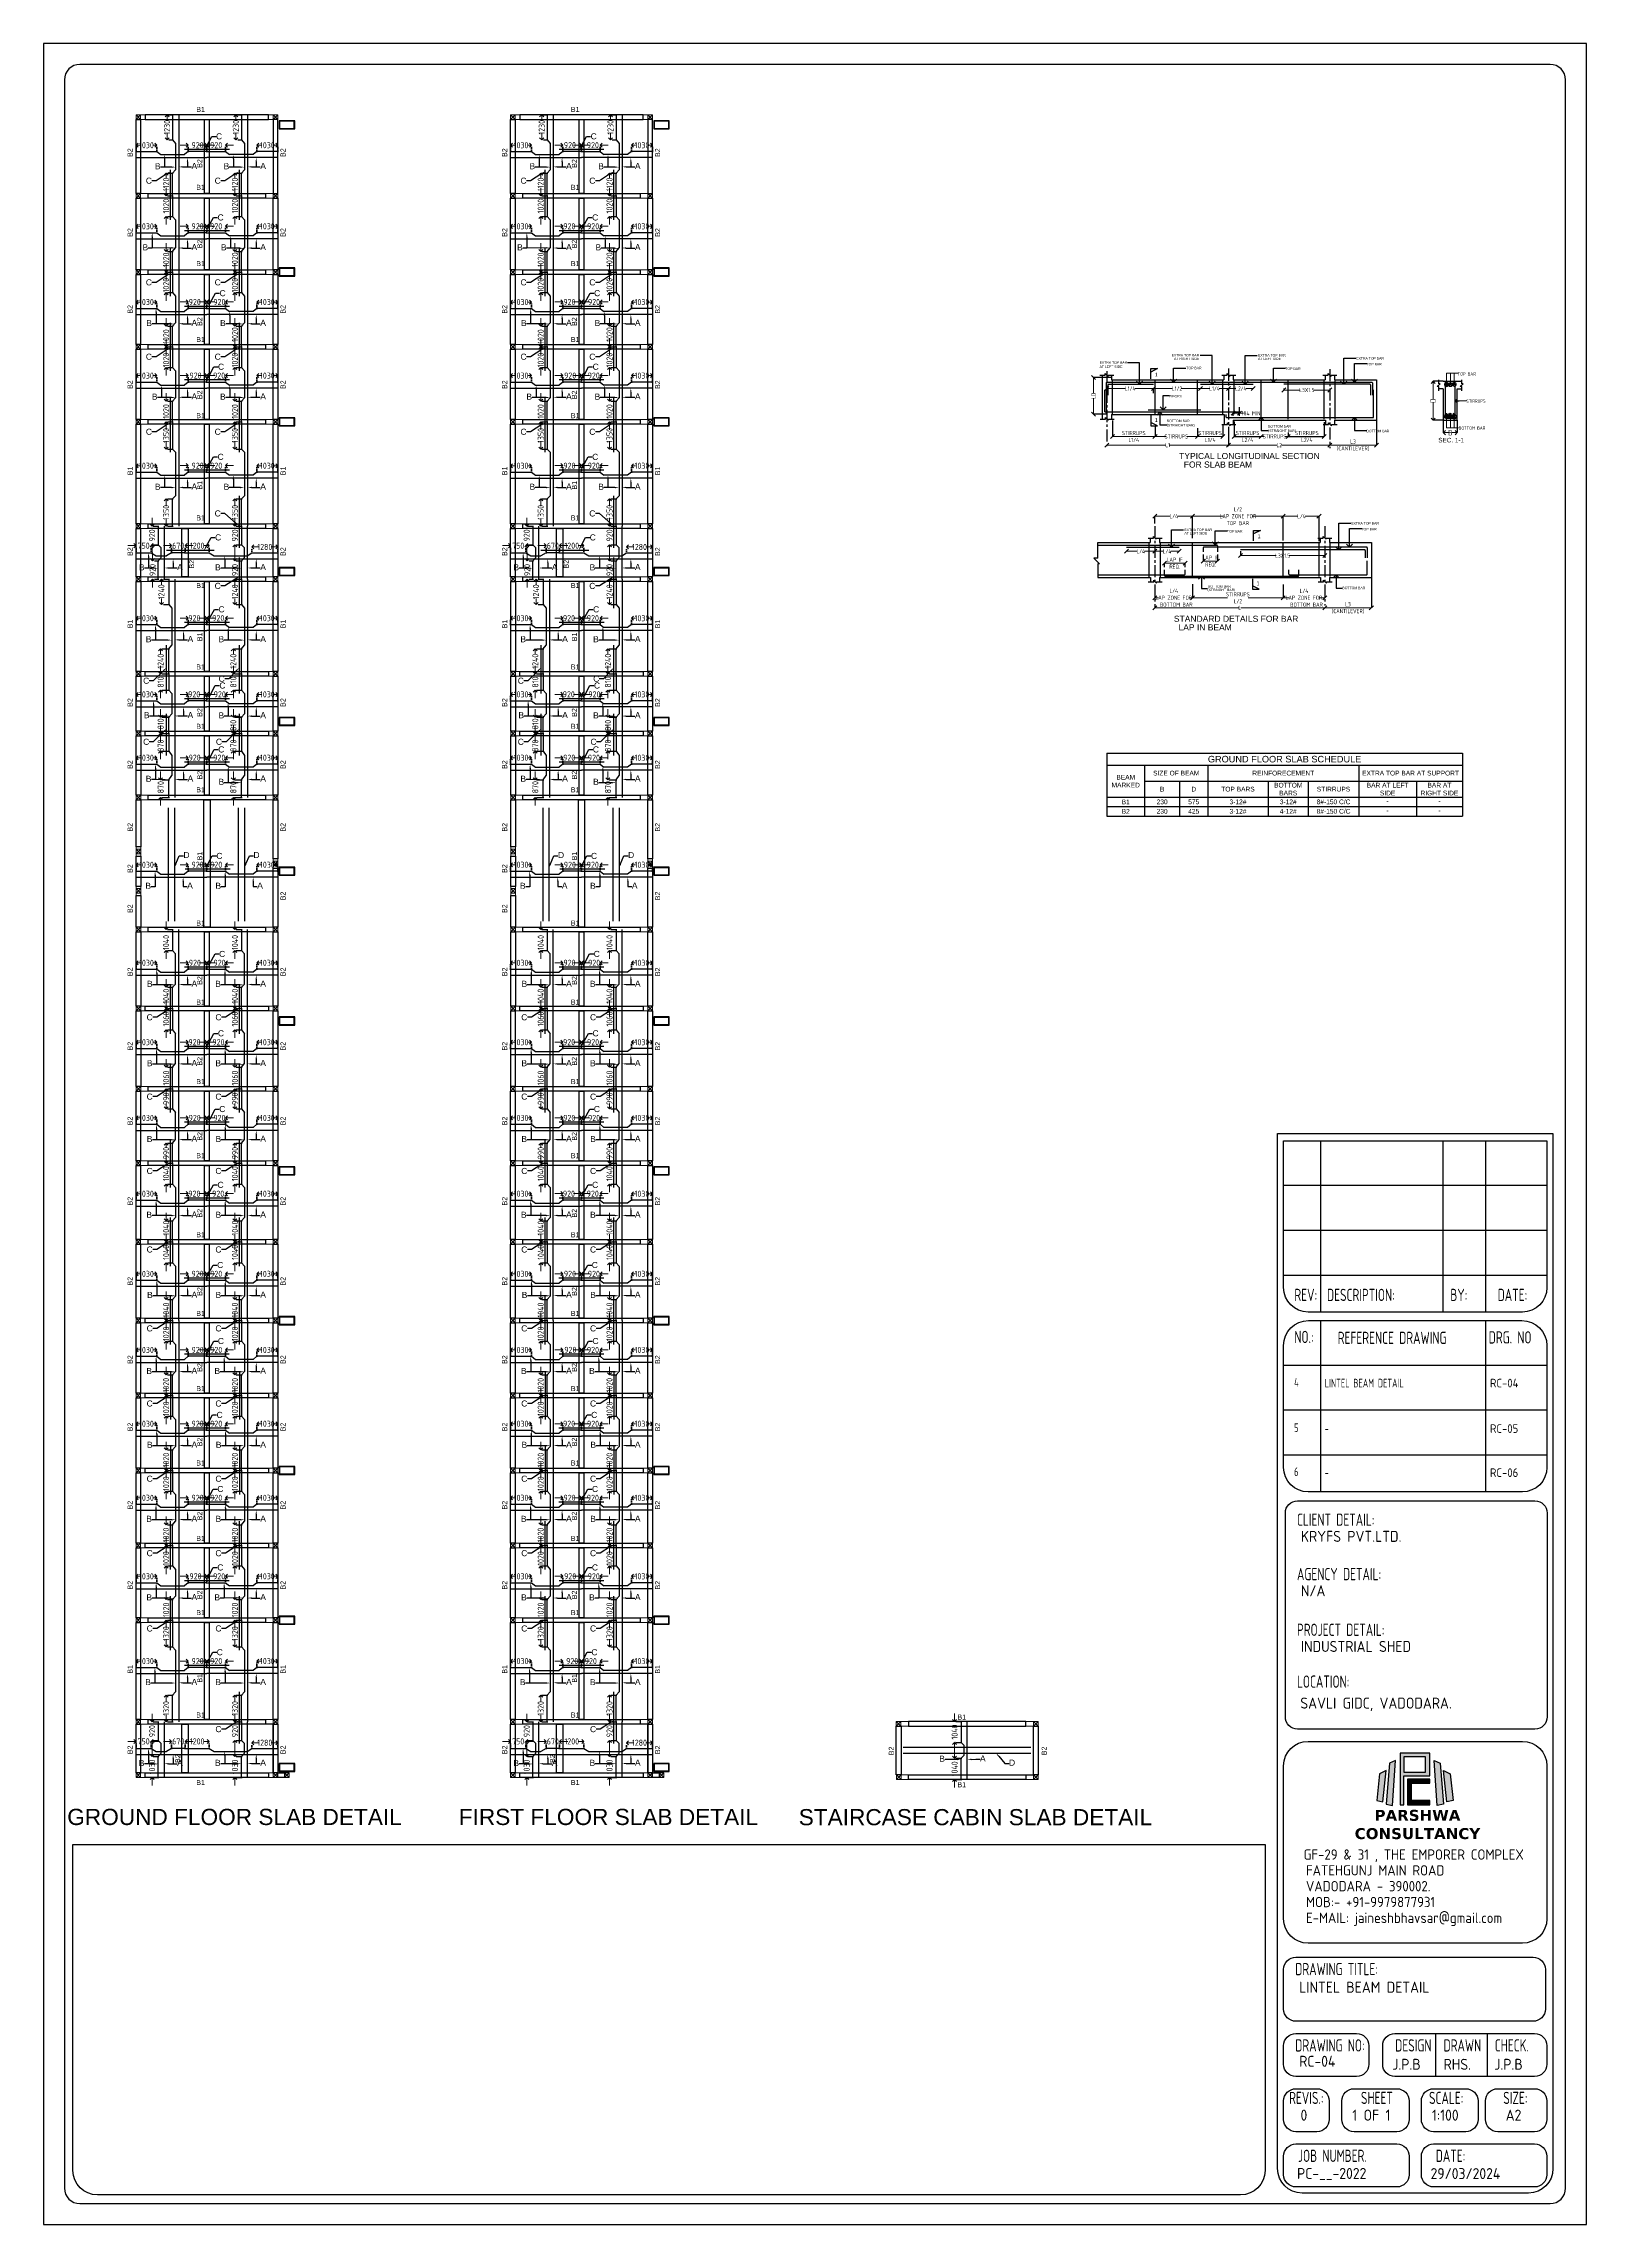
# Model space of a CAD drawing. Header units: inches. Extents: x -605 to 2991212, y -2872845 to 0.
# Drawn here: x 2800878 to 2877048, y -2153550 to -2045825 of the extents above; entities that cross this region are included whole.
import ezdxf
from ezdxf import colors
from ezdxf.entities.mleader import LeaderData, LeaderLine
from ezdxf.enums import TextEntityAlignment as Align
from ezdxf.math import Vec2, Vec3

# ---------------------------------------------------------------- set-up
doc = ezdxf.new("R2010")
doc.units = ezdxf.units.IN
doc.header["$LTSCALE"] = 600
doc.header["$MEASUREMENT"] = 0
doc.linetypes.add('CENTER', pattern=[2, 1.25, -0.25, 0.25, -0.25])
doc.linetypes.add('DOT2', pattern=[0.125, 0, -0.125])
for name, color, linetype, lineweight in [('BLOCK', 7, 'Continuous', 30), ('ELE', 30, 'Continuous', 18), ('L4', 4, 'Continuous', 30), ('PV_MASONRY', 10, 'Continuous', 0), ('rDIMension', 1, 'Continuous', 18), ('rRCC 1', 3, 'Continuous', 25), ('rRCC 2', 40, 'Continuous', 15), ('rREINF 1', 1, 'Continuous', 25), ('rREINF 2', 4, 'Continuous', 25), ('rSHEET', 2, 'Continuous', 30), ('TEXT6', 6, 'Continuous', 50)]:
    doc.layers.add(name, color=color, linetype=linetype, lineweight=lineweight)
doc.layers.add('see level', color=2, linetype='Continuous')
doc.styles.add('DIM', font='geniso.shx', dxfattribs={"width": 0.85})
doc.styles.add('ROMANS', font='arial.ttf')
doc.styles.get("Standard").update_dxf_attribs({"font": 'arial.ttf'})
doc.styles.add('style1', font='arial.ttf', dxfattribs={"height": 8})
doc.styles.add('TEXT3', font='geniso.shx')
doc.styles.add('TEXT3 0.75NA', font='geniso.shx', dxfattribs={"width": 0.75})
doc.dimstyles.new('ST-100', dxfattribs={"dimscale": 100, "dimtxt": 2.5, "dimasz": 2, "dimexe": 0.18, "dimexo": 0.0625, "dimgap": 0.2, "dimtad": 0, "dimdec": 0, "dimzin": 0, "dimdsep": 46, "dimtxsty": 'DIM', "dimblk": 'OPEN90', "dimcen": 0.09, "dimclrd": 256, "dimclrt": 7, "dimadec": 0, "dimazin": 0, "dimtfac": 1, "dimtdec": 0, "dimtofl": 0, "dimtmove": 0, "dimatfit": 3, "dimldrblk": 'OPEN90', "dimfxl": 1, "dimtolj": 1, "dimtzin": 0, "dimlwd": -1, "dimarcsym": 0})
doc.dimstyles.new('ST-50', dxfattribs={"dimscale": 100, "dimtxt": 2.5, "dimasz": 2, "dimexe": 0.18, "dimexo": 0.0625, "dimgap": 0.2, "dimtad": 0, "dimdec": 0, "dimlfac": 0.5, "dimzin": 0, "dimdsep": 46, "dimtxsty": 'DIM', "dimblk": 'OPEN90', "dimcen": 0.09, "dimclrd": 256, "dimclrt": 7, "dimadec": 0, "dimazin": 0, "dimtfac": 1, "dimtdec": 0, "dimtofl": 0, "dimtmove": 0, "dimatfit": 3, "dimldrblk": 'OPEN90', "dimfxl": 1, "dimtolj": 1, "dimtzin": 0, "dimlwd": -1, "dimarcsym": 0})

msp = doc.modelspace()

# ---------------------------------------------------------------- texts
at = {"layer": 'ELE', "style": 'style1'}
for s, height, p in [('AT LEFT SIDE', 122, (2853013.8, -2061845.1)), ('EXTRA TOP BAR', 122, (2853013.8, -2061636.2)), ('EXTRA TOP BAR', 122, (2856570.4, -2061277.7)), ('AT RIGHT SIDE', 122, (2856692.2, -2061454.6)), ('TOP BAR', 122, (2857299.5, -2061908.1)), ('AT LEFT SIDE', 122, (2860838.9, -2061453.6)), ('EXTRA TOP BAR', 122, (2860838.9, -2061281.8)), ('TOP BAR', 122, (2862189.1, -2061945.5)), ('EXTRA TOP BAR', 122, (2865687.9, -2061434.5)), ('TOP BAR', 122, (2866194.7, -2061722.4)), ('PIECES', 122, (2856438.4, -2063303.2)), ('(STRAIGHT BAR)', 122, (2856335.2, -2064734.6)), ('BOTTOM BAR', 122, (2856335.2, -2064523.1)), ('(STRAIGHT BAR)', 122, (2861335.8, -2065005.9)), ('BOTTOM BAR', 122, (2861335.8, -2064794.4)), ('BOTTOM BAR', 122, (2866194.7, -2065024.5)), ('SEC. 1-1', 225, (2869736.8, -2065524.3)), ('AT LEFT SIDE', 122, (2857202.4, -2070075.3)), ('EXTRA TOP BAR', 122, (2857202.4, -2069903.6)), ('TOP BAR', 122, (2859318.8, -2069979)), ('EXTRA TOP BAR', 122, (2865439.7, -2069583)), ('TOP BAR', 122, (2865946.4, -2069870.9)), ('BOTTOM BAR', 122, (2858365, -2072699.4)), ('(STRAIGHT BAR)', 122, (2858340.2, -2072866.3)), ('BOTTOM BAR', 122, (2865003.6, -2072774.9))]:
    msp.add_text(s, height=height, dxfattribs=at).set_placement(p)
at = {"layer": 'rDIMension', "color": 7, "linetype": 'ByBlock', "style": 'DIM', "width": 0.85}
for s, p in [('TOP BAR', (2870695.6, -2062225.2)), ('STIRRUPS', (2871120.1, -2063568.7)), ('BOTTOM BAR', (2870747.2, -2064900.8))]:
    msp.add_text(s, height=167, dxfattribs=at).set_placement(p)
at = {"layer": 'rRCC 2'}
for s, height, p in [('B1', 250, (2808627.5, -2049074.7)), ('B1', 250, (2827123.4, -2049074.7)), ('B1', 250, (2808627.5, -2052923.6)), ('B1', 250, (2827123.4, -2052923.6)), ('B1', 250, (2808627.5, -2056690.4)), ('B1', 250, (2827123.4, -2056690.4)), ('B1', 250, (2808627.5, -2060440.8)), ('B1', 250, (2827123.4, -2060440.8)), ('B1', 250, (2808627.5, -2064203.6)), ('B1', 250, (2827123.4, -2064203.6)), ('B1', 250, (2808627.5, -2069252.5)), ('B1', 250, (2827123.4, -2069252.5)), ('B1', 250, (2808627.5, -2072593.2)), ('B1', 250, (2827123.4, -2072593.2)), ('B1', 250, (2808627.5, -2076617.2)), ('B1', 250, (2827123.4, -2076617.2)), ('B1', 250, (2808627.5, -2079545.9)), ('B1', 250, (2827123.4, -2079545.9)), ('B1', 250, (2808627.5, -2082686.9)), ('B1', 250, (2827123.4, -2082686.9)), ('B1', 250, (2808627.5, -2089266.5)), ('B1', 250, (2827123.4, -2089266.5)), ('B1', 250, (2808627.5, -2093172.8)), ('B1', 250, (2827123.4, -2093172.8)), ('B1', 250, (2808627.5, -2097099.6)), ('B1', 250, (2827123.4, -2097099.6)), ('B1', 250, (2808627.5, -2100757.7)), ('B1', 250, (2827123.4, -2100757.7)), ('B1', 250, (2808627.5, -2104665.8)), ('B1', 250, (2827123.4, -2104665.8)), ('B1', 250, (2808627.5, -2108552.9)), ('B1', 250, (2827123.4, -2108552.9)), ('B1', 250, (2808627.5, -2112262.4)), ('B1', 250, (2827123.4, -2112262.4)), ('B1', 250, (2808627.5, -2115939)), ('B1', 250, (2827123.4, -2115939)), ('B1', 250, (2808627.5, -2119666.3)), ('B1', 250, (2827123.4, -2119666.3)), ('B1', 250, (2808627.5, -2123328.9)), ('B1', 250, (2827123.4, -2123328.9)), ('B1', 250, (2808627.5, -2128388)), ('B1', 250, (2827123.4, -2128388)), ('B1', 250, (2846209.4, -2128490.8)), ('B1', 250, (2808627.5, -2131721.5)), ('B1', 250, (2827123.4, -2131721.5)), ('B1', 250, (2846209.4, -2131831.4)), ('GROUND FLOOR SLAB DETAIL', 800, (2810302.2, -2133423.1)), ('FIRST FLOOR SLAB DETAIL', 800, (2828763.5, -2133423.1)), ('STAIRCASE CABIN SLAB DETAIL', 800, (2846884, -2133434.5))]:
    msp.add_text(s, height=height, dxfattribs=at).set_placement(p, align=Align.MIDDLE_CENTER)
for s, p in [('B2', (2805146.2, -2051210.6)), ('B2', (2812696.5, -2051210.6)), ('B2', (2823642, -2051210.6)), ('B2', (2831192.4, -2051210.6)), ('B2', (2808587.5, -2051745.5)), ('B2', (2827083.3, -2051745.5)), ('B2', (2805146.2, -2055151.8)), ('B2', (2812696.5, -2055151.8)), ('B2', (2823642, -2055151.8)), ('B2', (2831192.4, -2055151.8)), ('B2', (2808587.5, -2055726.4)), ('B2', (2827083.3, -2055726.4)), ('B2', (2805146.2, -2058951.3)), ('B2', (2808587.5, -2059557)), ('B2', (2812696.5, -2058951.3)), ('B2', (2823642, -2058951.3)), ('B2', (2827083.3, -2059557)), ('B2', (2831192.4, -2058951.3)), ('B2', (2805146.2, -2062673.3)), ('B2', (2812696.5, -2062673.3)), ('B2', (2823642, -2062673.3)), ('B2', (2831192.4, -2062673.3)), ('B2', (2808587.5, -2063170.8)), ('B2', (2827083.3, -2063170.8)), ('B1', (2805146.2, -2066929.4)), ('B1', (2812696.5, -2066929.4)), ('B1', (2823642, -2066929.4)), ('B1', (2831192.4, -2066929.4)), ('B1', (2808587.5, -2067641)), ('B1', (2827083.3, -2067641)), ('B2', (2805146.2, -2070921)), ('B2', (2808182.3, -2071541.2)), ('B2', (2812696.5, -2070921)), ('B2', (2823642, -2070921)), ('B2', (2826678.2, -2071541.2)), ('B2', (2831192.4, -2070921)), ('B1', (2805146.2, -2074494.9)), ('B1', (2812696.5, -2074494.9)), ('B1', (2823642, -2074494.9)), ('B1', (2831192.4, -2074494.9)), ('B1', (2808587.5, -2075131.6)), ('B1', (2827083.3, -2075131.6)), ('B2', (2805146.2, -2078372.8)), ('B2', (2808587.5, -2078865.4)), ('B2', (2812696.5, -2078372.8)), ('B2', (2823642, -2078372.8)), ('B2', (2827083.3, -2078865.4)), ('B2', (2831192.4, -2078372.8)), ('B2', (2805146.2, -2081439.9)), ('B2', (2812696.5, -2081439.9)), ('B2', (2823642, -2081439.9)), ('B2', (2831192.4, -2081439.9)), ('B2', (2808587.5, -2081959.3)), ('B2', (2827083.3, -2081959.3)), ('B2', (2805146.2, -2084536)), ('B2', (2812696.5, -2084536)), ('B2', (2823642, -2084536)), ('B2', (2831192.4, -2084536)), ('B2', (2805146.2, -2086577)), ('B1', (2808587.5, -2085957.8)), ('B2', (2823642, -2086577)), ('B1', (2827083.3, -2085957.8)), ('B2', (2805146.2, -2088558)), ('B2', (2812696.5, -2087927.7)), ('B2', (2823642, -2088558)), ('B2', (2831192.4, -2087927.7)), ('B2', (2805146.2, -2091675.1)), ('B2', (2808587.5, -2092101.5)), ('B2', (2812696.5, -2091675.1)), ('B2', (2823642, -2091675.1)), ('B2', (2827083.3, -2092101.5)), ('B2', (2831192.4, -2091675.1)), ('B2', (2805146.2, -2095348.2)), ('B2', (2812696.5, -2095348.2)), ('B2', (2823642, -2095348.2)), ('B2', (2831192.4, -2095348.2)), ('B2', (2808587.5, -2096095.9)), ('B2', (2827083.3, -2096095.9)), ('B2', (2805146.2, -2099044.4)), ('B2', (2812696.5, -2099044.4)), ('B2', (2823642, -2099044.4)), ('B2', (2831192.4, -2099044.4)), ('B2', (2808587.5, -2099804.2)), ('B2', (2827083.3, -2099804.2)), ('B2', (2805146.2, -2103005.6)), ('B2', (2808587.5, -2103602.2)), ('B2', (2812696.5, -2103005.6)), ('B2', (2823642, -2103005.6)), ('B2', (2827083.3, -2103602.2)), ('B2', (2831192.4, -2103005.6)), ('B2', (2805146.2, -2106961)), ('B2', (2812696.5, -2106961)), ('B2', (2823642, -2106961)), ('B2', (2831192.4, -2106961)), ('B2', (2808587.5, -2107465.9)), ('B2', (2827083.3, -2107465.9)), ('B2', (2805146.2, -2110833.4)), ('B2', (2808587.5, -2111218.6)), ('B2', (2812696.5, -2110833.4)), ('B2', (2823642, -2110833.4)), ('B2', (2827083.3, -2111218.6)), ('B2', (2831192.4, -2110833.4)), ('B2', (2805146.2, -2114161.7)), ('B2', (2812696.5, -2114161.7)), ('B2', (2823642, -2114161.7)), ('B2', (2831192.4, -2114161.7)), ('B2', (2808587.5, -2114902.2)), ('B2', (2827083.3, -2114902.2)), ('B2', (2805146.2, -2118020.6)), ('B2', (2812696.5, -2118020.6)), ('B2', (2823642, -2118020.6)), ('B2', (2831192.4, -2118020.6)), ('B2', (2808587.5, -2118559.5)), ('B2', (2827083.3, -2118559.5)), ('B2', (2805146.2, -2121976)), ('B2', (2812696.5, -2121976)), ('B2', (2823642, -2121976)), ('B2', (2831192.4, -2121976)), ('B2', (2808587.5, -2122451.3)), ('B2', (2827083.3, -2122451.3)), ('B1', (2805146.2, -2126132.6)), ('B1', (2808587.5, -2126577.4)), ('B1', (2812696.5, -2126132.6)), ('B1', (2823642, -2126132.6)), ('B1', (2827083.3, -2126577.4)), ('B1', (2831192.4, -2126132.6)), ('B2', (2805146.2, -2130105.6)), ('B2', (2807504, -2130546.3)), ('B2', (2812696.5, -2130105.6)), ('B2', (2823642, -2130105.6)), ('B2', (2825999.8, -2130546.3)), ('B2', (2831192.4, -2130105.6)), ('B2', (2842728, -2130159.3)), ('B2', (2850278.4, -2130159.3))]:
    msp.add_text(s, height=250, rotation=90, dxfattribs=at).set_placement(p, align=Align.MIDDLE_CENTER)
for s, p in [('TYPICAL LONGITUDINAL SECTION ', (2856943.9, -2066345.6)), ('FOR SLAB BEAM', (2857172.2, -2066767.9)), ('STANDARD DETAILS FOR BAR ', (2856683.5, -2074387.4)), ('LAP IN BEAM', (2856911.8, -2074809.7))]:
    msp.add_text(s, height=300, dxfattribs=at).set_placement(p)
at = {"layer": 'rSHEET', "style": 'TEXT3 0.75NA', "width": 0.75}
for s, height, p in [('REV:', 604.5, (2862631.2, -2107938.1)), ('DESCRIPTION:', 604.5, (2864242.7, -2107938.1)), ('BY:', 604.5, (2870329.7, -2107938.1)), ('DATE:', 604.5, (2872668.2, -2107938.1)), ('NO.:', 604.5, (2862631.2, -2110015.1)), ('REFERENCE DRAWING', 604.5, (2864771.7, -2110059.1)), ('DRG. NO', 604.5, (2872227.3, -2110037)), ('5', 427.4, (2862619.3, -2114408.9)), ('-', 427.4, (2864129, -2114452.3)), ('6', 427.4, (2862619.3, -2116586.7)), ('-', 427.4, (2864129, -2116630)), ('CLIENT DETAIL:', 604.5, (2862759.6, -2119042.8)), ('AGENCY DETAIL:', 604.5, (2862759.6, -2121730)), ('PROJECT DETAIL:', 604.5, (2862759.6, -2124480.4)), ('LOCATION:', 604.5, (2862759.6, -2127041)), ('DRAWING TITLE:', 604.5, (2862675.1, -2141240.3)), ('DRAWING NO:', 604.5, (2862675.1, -2145010.7)), ('DESIGN', 604.5, (2867608.8, -2145010.7)), ('DRAWN', 604.5, (2869997.7, -2145010.7)), ('CHECK.', 604.5, (2872525.3, -2145010.7)), ('REVIS.:', 604.5, (2862372.3, -2147605)), ('SHEET', 604.5, (2865916.3, -2147605)), ('SCALE:', 604.5, (2869279.3, -2147605)), ('SIZE:', 604.5, (2872943.7, -2147605)), ('JOB NUMBER.', 604.5, (2862811.8, -2150465.3)), ('DATE:', 604.5, (2869612.4, -2150465.3))]:
    msp.add_text(s, height=height, dxfattribs=at).set_placement(p)
at = {"layer": 'rSHEET', "color": 1, "style": 'TEXT3 0.75NA', "width": 0.75}
for s, height, p in [('4', 427.4, (2862619.3, -2112163)), ('LINTEL BEAM DETAIL', 427.425, (2864129, -2112206.4))]:
    msp.add_text(s, height=height, dxfattribs=at).set_placement(p)
at = {"layer": 'rSHEET', "color": 1, "style": 'TEXT3 0.75NA'}
msp.add_text('RC-04', height=427.42, dxfattribs=at).set_placement((2872289.8, -2112206.4))
at = {"layer": 'rSHEET'}
for s, height, style, p in [('RC-05', 427.42, 'TEXT3 0.75NA', (2872289.8, -2114452.3)), ('RC-06', 427.42, 'TEXT3 0.75NA', (2872289.8, -2116630)), ('KRYFS PVT.LTD.', 544.05, 'TEXT3', (2862952.2, -2119836)), ('N/A', 544.05, 'TEXT3', (2862952.2, -2122523.2)), ('INDUSTRIAL SHED', 544.05, 'TEXT3', (2862952.2, -2125273.6)), ('SAVLI GIDC, VADODARA.', 544.05, 'TEXT3', (2862926, -2128071.8)), ('LINTEL BEAM DETAIL', 544.05, 'TEXT3', (2862867.7, -2142108.1)), ('RC-04', 544.05, 'TEXT3', (2862867.7, -2145765.4)), ('J.P.B', 544.05, 'TEXT3', (2867468.8, -2145915.1)), ('RHS.', 544.05, 'TEXT3', (2869997.3, -2145915.1)), ('J.P.B', 544.05, 'TEXT3', (2872506.3, -2145915.1)), ('0', 544.1, 'TEXT3', (2862933.5, -2148427.5)), ('1 OF 1', 544.05, 'TEXT3', (2865490.8, -2148427.5)), ('1:100', 544.05, 'TEXT3', (2869423.8, -2148427.5)), ('A2', 544.05, 'TEXT3', (2873065.7, -2148427.5)), ('PC-__-2022', 544.05, 'TEXT3', (2862765.7, -2151306.4)), ('29/03/2024', 544.05, 'TEXT3', (2869355.4, -2151313.8))]:
    msp.add_text(s, height=height, dxfattribs=dict(at, style=style)).set_placement(p)
at = {"layer": 'rSHEET', "lineweight": 13, "style": 'TEXT3'}
for s, p in [('GF-29 & 31 , THE EMPORER COMPLEX', (2863087.5, -2135535.2)), ('FATEHGUNJ MAIN ROAD', (2863204.8, -2136317)), ('VADODARA - 390002.', (2863204.8, -2137098.8)), ('MOB:- +91-9979877931', (2863204.8, -2137880.6)), ('E-MAIL: jaineshbhavsar@gmail.com', (2863204.8, -2138662.4))]:
    msp.add_text(s, height=509.327, dxfattribs=at).set_placement(p)

# ---------------------------------------------------------------- blocks, each defined once
blk = doc.blocks.new('_Open90')
at = {"color": 0, "linetype": 'ByBlock', "lineweight": -2}
for p, q in [((0, 0), (-1, 0)), ((-0.5, 0.5), (0, 0)), ((0, 0), (-0.5, -0.5))]:
    blk.add_line(p, q, dxfattribs=at)
blk = doc.blocks.new('*D48')
at = {"layer": 'Defpoints', "color": 0, "linetype": 'ByBlock', "transparency": 16777216}
for p in [(2806469, -2050843), (2805439, -2051158), (2806469, -2051158)]:
    blk.add_point(p, dxfattribs=at)
at = {"layer": 'rDIMension', "color": 0, "linetype": 'DOT2', "lineweight": -2, "transparency": 16777216}
for p, q in [((2805439, -2051158), (2805439, -2050843)), ((2806469, -2051158), (2806469, -2050843))]:
    blk.add_line(p, q, dxfattribs=at)
at = {"layer": 'rDIMension', "transparency": 16777216}
for p, q in [((2805639, -2050843), (2805641, -2050843)), ((2806269, -2050843), (2806267, -2050843))]:
    blk.add_line(p, q, dxfattribs=at)
at = {"layer": 'rDIMension', "linetype": 'ByBlock', "transparency": 16777216, "xscale": 200, "yscale": 200, "zscale": 200, "rotation": 180}
blk.add_blockref('_Open90', (2805439, -2050843), dxfattribs=at)
at = {"layer": 'rDIMension', "linetype": 'ByBlock', "transparency": 16777216, "xscale": 200, "yscale": 200, "zscale": 200}
blk.add_blockref('_Open90', (2806469, -2050843), dxfattribs=at)
at = {"layer": 'rDIMension', "color": 7, "linetype": 'ByBlock', "transparency": 16777216, "insert": (2805954, -2050843), "char_height": 300, "attachment_point": 5, "style": 'DIM'}
blk.add_mtext('\\A1;1030', dxfattribs=at)
blk = doc.blocks.new('*D49')
at = {"layer": 'Defpoints', "color": 0, "linetype": 'ByBlock', "transparency": 16777216}
for p in [(2808939, -2050840), (2808019, -2051158), (2808939, -2051158)]:
    blk.add_point(p, dxfattribs=at)
at = {"layer": 'rDIMension', "transparency": 16777216}
for p, q in [((2807819, -2050840), (2807619, -2050840)), ((2809139, -2050840), (2809339, -2050840))]:
    blk.add_line(p, q, dxfattribs=at)
at = {"layer": 'rDIMension', "color": 0, "linetype": 'DOT2', "lineweight": -2, "transparency": 16777216}
for p, q in [((2808019, -2051158), (2808019, -2050840)), ((2808939, -2051158), (2808939, -2050840))]:
    blk.add_line(p, q, dxfattribs=at)
at = {"layer": 'rDIMension', "linetype": 'ByBlock', "transparency": 16777216, "xscale": 200, "yscale": 200, "zscale": 200}
blk.add_blockref('_Open90', (2808019, -2050840), dxfattribs=at)
at = {"layer": 'rDIMension', "linetype": 'ByBlock', "transparency": 16777216, "xscale": 200, "yscale": 200, "zscale": 200, "rotation": 180}
blk.add_blockref('_Open90', (2808939, -2050840), dxfattribs=at)
at = {"layer": 'rDIMension', "color": 7, "linetype": 'ByBlock', "transparency": 16777216, "insert": (2808479, -2050840), "char_height": 300, "attachment_point": 5, "style": 'DIM'}
blk.add_mtext('\\A1;920', dxfattribs=at)
blk = doc.blocks.new('*D50')
at = {"layer": 'Defpoints', "color": 0, "linetype": 'ByBlock', "transparency": 16777216}
for p in [(2811409, -2050843), (2811409, -2051158), (2812439, -2051158)]:
    blk.add_point(p, dxfattribs=at)
at = {"layer": 'rDIMension', "color": 0, "linetype": 'DOT2', "lineweight": -2, "transparency": 16777216}
for p, q in [((2811409, -2051158), (2811409, -2050843)), ((2812439, -2051158), (2812439, -2050843))]:
    blk.add_line(p, q, dxfattribs=at)
at = {"layer": 'rDIMension', "transparency": 16777216}
for p, q in [((2811609, -2050843), (2811611, -2050843)), ((2812239, -2050843), (2812237, -2050843))]:
    blk.add_line(p, q, dxfattribs=at)
at = {"layer": 'rDIMension', "linetype": 'ByBlock', "transparency": 16777216, "xscale": 200, "yscale": 200, "zscale": 200, "rotation": 180}
blk.add_blockref('_Open90', (2811409, -2050843), dxfattribs=at)
at = {"layer": 'rDIMension', "linetype": 'ByBlock', "transparency": 16777216, "xscale": 200, "yscale": 200, "zscale": 200}
blk.add_blockref('_Open90', (2812439, -2050843), dxfattribs=at)
at = {"layer": 'rDIMension', "color": 7, "linetype": 'ByBlock', "transparency": 16777216, "insert": (2811924, -2050843), "char_height": 300, "attachment_point": 5, "style": 'DIM'}
blk.add_mtext('\\A1;1030', dxfattribs=at)
blk = doc.blocks.new('*D51')
at = {"layer": 'Defpoints', "color": 0, "linetype": 'ByBlock', "transparency": 16777216}
for p in [(2808939, -2050840), (2808939, -2051158), (2809859, -2051158)]:
    blk.add_point(p, dxfattribs=at)
at = {"layer": 'rDIMension', "transparency": 16777216}
for p, q in [((2808739, -2050840), (2808539, -2050840)), ((2810059, -2050840), (2810259, -2050840))]:
    blk.add_line(p, q, dxfattribs=at)
at = {"layer": 'rDIMension', "color": 0, "linetype": 'DOT2', "lineweight": -2, "transparency": 16777216}
for p, q in [((2808939, -2051158), (2808939, -2050840)), ((2809859, -2051158), (2809859, -2050840))]:
    blk.add_line(p, q, dxfattribs=at)
at = {"layer": 'rDIMension', "linetype": 'ByBlock', "transparency": 16777216, "xscale": 200, "yscale": 200, "zscale": 200}
blk.add_blockref('_Open90', (2808939, -2050840), dxfattribs=at)
at = {"layer": 'rDIMension', "linetype": 'ByBlock', "transparency": 16777216, "xscale": 200, "yscale": 200, "zscale": 200, "rotation": 180}
blk.add_blockref('_Open90', (2809859, -2050840), dxfattribs=at)
at = {"layer": 'rDIMension', "color": 7, "linetype": 'ByBlock', "transparency": 16777216, "insert": (2809399, -2050840), "char_height": 300, "attachment_point": 5, "style": 'DIM'}
blk.add_mtext('\\A1;920', dxfattribs=at)
blk = doc.blocks.new('*D52')
at = {"layer": 'Defpoints', "color": 0, "linetype": 'ByBlock', "transparency": 16777216}
for p in [(2807246, -2052221), (2806926, -2053341), (2807246, -2053341)]:
    blk.add_point(p, dxfattribs=at)
at = {"layer": 'rDIMension', "color": 0, "linetype": 'DOT2', "lineweight": -2, "transparency": 16777216}
for p, q in [((2807246, -2052221), (2806926, -2052221)), ((2807246, -2053341), (2806926, -2053341))]:
    blk.add_line(p, q, dxfattribs=at)
at = {"layer": 'rDIMension', "transparency": 16777216}
for p, q in [((2806926, -2052421), (2806926, -2052493)), ((2806926, -2053141), (2806926, -2053069))]:
    blk.add_line(p, q, dxfattribs=at)
at = {"layer": 'rDIMension', "linetype": 'ByBlock', "transparency": 16777216, "xscale": 200, "yscale": 200, "zscale": 200}
for p, rotation in [((2806926, -2052221), 90), ((2806926, -2053341), 270)]:
    blk.add_blockref('_Open90', p, dxfattribs=dict(at, rotation=rotation))
at = {"layer": 'rDIMension', "color": 7, "linetype": 'ByBlock', "transparency": 16777216, "insert": (2806926, -2052781), "char_height": 300, "attachment_point": 5, "rotation": 90, "style": 'DIM'}
blk.add_mtext('\\A1;1120', dxfattribs=at)
blk = doc.blocks.new('*D53')
at = {"layer": 'Defpoints', "color": 0, "linetype": 'ByBlock', "transparency": 16777216}
for p in [(2806974, -2049345), (2807246, -2049345), (2807246, -2050575)]:
    blk.add_point(p, dxfattribs=at)
at = {"layer": 'rDIMension', "color": 0, "linetype": 'DOT2', "lineweight": -2, "transparency": 16777216}
for p, q in [((2807246, -2049345), (2806974, -2049345)), ((2807246, -2050575), (2806974, -2050575))]:
    blk.add_line(p, q, dxfattribs=at)
at = {"layer": 'rDIMension', "transparency": 16777216}
for p, q in [((2806974, -2049545), (2806974, -2049647)), ((2806974, -2050375), (2806974, -2050273))]:
    blk.add_line(p, q, dxfattribs=at)
at = {"layer": 'rDIMension', "linetype": 'ByBlock', "transparency": 16777216, "xscale": 200, "yscale": 200, "zscale": 200}
for p, rotation in [((2806974, -2049345), 90), ((2806974, -2050575), 270)]:
    blk.add_blockref('_Open90', p, dxfattribs=dict(at, rotation=rotation))
at = {"layer": 'rDIMension', "color": 7, "linetype": 'ByBlock', "transparency": 16777216, "insert": (2806974, -2049960), "char_height": 300, "attachment_point": 5, "rotation": 90, "style": 'DIM'}
blk.add_mtext('\\A1;1230', dxfattribs=at)
blk = doc.blocks.new('*D54')
at = {"layer": 'Defpoints', "color": 0, "linetype": 'ByBlock', "transparency": 16777216}
for p in [(2810642, -2052221), (2810322, -2053341), (2810642, -2053341)]:
    blk.add_point(p, dxfattribs=at)
at = {"layer": 'rDIMension', "color": 0, "linetype": 'DOT2', "lineweight": -2, "transparency": 16777216}
for p, q in [((2810642, -2052221), (2810322, -2052221)), ((2810642, -2053341), (2810322, -2053341))]:
    blk.add_line(p, q, dxfattribs=at)
at = {"layer": 'rDIMension', "transparency": 16777216}
for p, q in [((2810322, -2052421), (2810322, -2052493)), ((2810322, -2053141), (2810322, -2053069))]:
    blk.add_line(p, q, dxfattribs=at)
at = {"layer": 'rDIMension', "linetype": 'ByBlock', "transparency": 16777216, "xscale": 200, "yscale": 200, "zscale": 200}
for p, rotation in [((2810322, -2052221), 90), ((2810322, -2053341), 270)]:
    blk.add_blockref('_Open90', p, dxfattribs=dict(at, rotation=rotation))
at = {"layer": 'rDIMension', "color": 7, "linetype": 'ByBlock', "transparency": 16777216, "insert": (2810322, -2052781), "char_height": 300, "attachment_point": 5, "rotation": 90, "style": 'DIM'}
blk.add_mtext('\\A1;1120', dxfattribs=at)
blk = doc.blocks.new('*D55')
at = {"layer": 'Defpoints', "color": 0, "linetype": 'ByBlock', "transparency": 16777216}
for p in [(2810369, -2049345), (2810642, -2049345), (2810642, -2050575)]:
    blk.add_point(p, dxfattribs=at)
at = {"layer": 'rDIMension', "color": 0, "linetype": 'DOT2', "lineweight": -2, "transparency": 16777216}
for p, q in [((2810642, -2049345), (2810369, -2049345)), ((2810642, -2050575), (2810369, -2050575))]:
    blk.add_line(p, q, dxfattribs=at)
at = {"layer": 'rDIMension', "transparency": 16777216}
for p, q in [((2810369, -2049545), (2810369, -2049647)), ((2810369, -2050375), (2810369, -2050273))]:
    blk.add_line(p, q, dxfattribs=at)
at = {"layer": 'rDIMension', "linetype": 'ByBlock', "transparency": 16777216, "xscale": 200, "yscale": 200, "zscale": 200}
for p, rotation in [((2810369, -2049345), 90), ((2810369, -2050575), 270)]:
    blk.add_blockref('_Open90', p, dxfattribs=dict(at, rotation=rotation))
at = {"layer": 'rDIMension', "color": 7, "linetype": 'ByBlock', "transparency": 16777216, "insert": (2810369, -2049960), "char_height": 300, "attachment_point": 5, "rotation": 90, "style": 'DIM'}
blk.add_mtext('\\A1;1230', dxfattribs=at)
blk = doc.blocks.new('*D56')
at = {"layer": 'Defpoints', "color": 0, "linetype": 'ByBlock', "transparency": 16777216}
for p in [(2805439, -2055166), (2806469, -2054850), (2806469, -2055166)]:
    blk.add_point(p, dxfattribs=at)
at = {"layer": 'rDIMension', "color": 0, "linetype": 'DOT2', "lineweight": -2, "transparency": 16777216}
for p, q in [((2805439, -2055166), (2805439, -2054850)), ((2806469, -2055166), (2806469, -2054850))]:
    blk.add_line(p, q, dxfattribs=at)
at = {"layer": 'rDIMension', "transparency": 16777216}
for p, q in [((2805639, -2054850), (2805641, -2054850)), ((2806269, -2054850), (2806267, -2054850))]:
    blk.add_line(p, q, dxfattribs=at)
at = {"layer": 'rDIMension', "linetype": 'ByBlock', "transparency": 16777216, "xscale": 200, "yscale": 200, "zscale": 200, "rotation": 180}
blk.add_blockref('_Open90', (2805439, -2054850), dxfattribs=at)
at = {"layer": 'rDIMension', "linetype": 'ByBlock', "transparency": 16777216, "xscale": 200, "yscale": 200, "zscale": 200}
blk.add_blockref('_Open90', (2806469, -2054850), dxfattribs=at)
at = {"layer": 'rDIMension', "color": 7, "linetype": 'ByBlock', "transparency": 16777216, "insert": (2805954, -2054850), "char_height": 300, "attachment_point": 5, "style": 'DIM'}
blk.add_mtext('\\A1;1030', dxfattribs=at)
blk = doc.blocks.new('*D57')
at = {"layer": 'Defpoints', "color": 0, "linetype": 'ByBlock', "transparency": 16777216}
for p in [(2808019, -2055166), (2808939, -2054848), (2808939, -2055166)]:
    blk.add_point(p, dxfattribs=at)
at = {"layer": 'rDIMension', "transparency": 16777216}
for p, q in [((2807819, -2054848), (2807619, -2054848)), ((2809139, -2054848), (2809339, -2054848))]:
    blk.add_line(p, q, dxfattribs=at)
at = {"layer": 'rDIMension', "color": 0, "linetype": 'DOT2', "lineweight": -2, "transparency": 16777216}
for p, q in [((2808019, -2055166), (2808019, -2054848)), ((2808939, -2055166), (2808939, -2054848))]:
    blk.add_line(p, q, dxfattribs=at)
at = {"layer": 'rDIMension', "linetype": 'ByBlock', "transparency": 16777216, "xscale": 200, "yscale": 200, "zscale": 200}
blk.add_blockref('_Open90', (2808019, -2054848), dxfattribs=at)
at = {"layer": 'rDIMension', "linetype": 'ByBlock', "transparency": 16777216, "xscale": 200, "yscale": 200, "zscale": 200, "rotation": 180}
blk.add_blockref('_Open90', (2808939, -2054848), dxfattribs=at)
at = {"layer": 'rDIMension', "color": 7, "linetype": 'ByBlock', "transparency": 16777216, "insert": (2808479, -2054848), "char_height": 300, "attachment_point": 5, "style": 'DIM'}
blk.add_mtext('\\A1;920', dxfattribs=at)
blk = doc.blocks.new('*D58')
at = {"layer": 'Defpoints', "color": 0, "linetype": 'ByBlock', "transparency": 16777216}
for p in [(2811409, -2054850), (2811409, -2055166), (2812439, -2055166)]:
    blk.add_point(p, dxfattribs=at)
at = {"layer": 'rDIMension', "color": 0, "linetype": 'DOT2', "lineweight": -2, "transparency": 16777216}
for p, q in [((2811409, -2055166), (2811409, -2054850)), ((2812439, -2055166), (2812439, -2054850))]:
    blk.add_line(p, q, dxfattribs=at)
at = {"layer": 'rDIMension', "transparency": 16777216}
for p, q in [((2811609, -2054850), (2811611, -2054850)), ((2812239, -2054850), (2812237, -2054850))]:
    blk.add_line(p, q, dxfattribs=at)
at = {"layer": 'rDIMension', "linetype": 'ByBlock', "transparency": 16777216, "xscale": 200, "yscale": 200, "zscale": 200, "rotation": 180}
blk.add_blockref('_Open90', (2811409, -2054850), dxfattribs=at)
at = {"layer": 'rDIMension', "linetype": 'ByBlock', "transparency": 16777216, "xscale": 200, "yscale": 200, "zscale": 200}
blk.add_blockref('_Open90', (2812439, -2054850), dxfattribs=at)
at = {"layer": 'rDIMension', "color": 7, "linetype": 'ByBlock', "transparency": 16777216, "insert": (2811924, -2054850), "char_height": 300, "attachment_point": 5, "style": 'DIM'}
blk.add_mtext('\\A1;1030', dxfattribs=at)
blk = doc.blocks.new('*D59')
at = {"layer": 'Defpoints', "color": 0, "linetype": 'ByBlock', "transparency": 16777216}
for p in [(2808939, -2054848), (2808939, -2055166), (2809859, -2055166)]:
    blk.add_point(p, dxfattribs=at)
at = {"layer": 'rDIMension', "transparency": 16777216}
for p, q in [((2808739, -2054848), (2808539, -2054848)), ((2810059, -2054848), (2810259, -2054848))]:
    blk.add_line(p, q, dxfattribs=at)
at = {"layer": 'rDIMension', "color": 0, "linetype": 'DOT2', "lineweight": -2, "transparency": 16777216}
for p, q in [((2808939, -2055166), (2808939, -2054848)), ((2809859, -2055166), (2809859, -2054848))]:
    blk.add_line(p, q, dxfattribs=at)
at = {"layer": 'rDIMension', "linetype": 'ByBlock', "transparency": 16777216, "xscale": 200, "yscale": 200, "zscale": 200}
blk.add_blockref('_Open90', (2808939, -2054848), dxfattribs=at)
at = {"layer": 'rDIMension', "linetype": 'ByBlock', "transparency": 16777216, "xscale": 200, "yscale": 200, "zscale": 200, "rotation": 180}
blk.add_blockref('_Open90', (2809859, -2054848), dxfattribs=at)
at = {"layer": 'rDIMension', "color": 7, "linetype": 'ByBlock', "transparency": 16777216, "insert": (2809399, -2054848), "char_height": 300, "attachment_point": 5, "style": 'DIM'}
blk.add_mtext('\\A1;920', dxfattribs=at)
blk = doc.blocks.new('*D60')
at = {"layer": 'Defpoints', "color": 0, "linetype": 'ByBlock', "transparency": 16777216}
for p in [(2806469, -2058591), (2805439, -2058906), (2806469, -2058906)]:
    blk.add_point(p, dxfattribs=at)
at = {"layer": 'rDIMension', "color": 0, "linetype": 'DOT2', "lineweight": -2, "transparency": 16777216}
for p, q in [((2805439, -2058906), (2805439, -2058591)), ((2806469, -2058906), (2806469, -2058591))]:
    blk.add_line(p, q, dxfattribs=at)
at = {"layer": 'rDIMension', "transparency": 16777216}
for p, q in [((2805639, -2058591), (2805641, -2058591)), ((2806269, -2058591), (2806267, -2058591))]:
    blk.add_line(p, q, dxfattribs=at)
at = {"layer": 'rDIMension', "linetype": 'ByBlock', "transparency": 16777216, "xscale": 200, "yscale": 200, "zscale": 200, "rotation": 180}
blk.add_blockref('_Open90', (2805439, -2058591), dxfattribs=at)
at = {"layer": 'rDIMension', "linetype": 'ByBlock', "transparency": 16777216, "xscale": 200, "yscale": 200, "zscale": 200}
blk.add_blockref('_Open90', (2806469, -2058591), dxfattribs=at)
at = {"layer": 'rDIMension', "color": 7, "linetype": 'ByBlock', "transparency": 16777216, "insert": (2805954, -2058591), "char_height": 300, "attachment_point": 5, "style": 'DIM'}
blk.add_mtext('\\A1;1030', dxfattribs=at)
blk = doc.blocks.new('*D61')
at = {"layer": 'Defpoints', "color": 0, "linetype": 'ByBlock', "transparency": 16777216}
for p in [(2808939, -2058588), (2808019, -2058906), (2808939, -2058906)]:
    blk.add_point(p, dxfattribs=at)
at = {"layer": 'rDIMension', "transparency": 16777216}
for p, q in [((2807819, -2058588), (2807619, -2058588)), ((2809139, -2058588), (2809339, -2058588))]:
    blk.add_line(p, q, dxfattribs=at)
at = {"layer": 'rDIMension', "color": 0, "linetype": 'DOT2', "lineweight": -2, "transparency": 16777216}
for p, q in [((2808019, -2058906), (2808019, -2058588)), ((2808939, -2058906), (2808939, -2058588))]:
    blk.add_line(p, q, dxfattribs=at)
at = {"layer": 'rDIMension', "linetype": 'ByBlock', "transparency": 16777216, "xscale": 200, "yscale": 200, "zscale": 200}
blk.add_blockref('_Open90', (2808019, -2058588), dxfattribs=at)
at = {"layer": 'rDIMension', "linetype": 'ByBlock', "transparency": 16777216, "xscale": 200, "yscale": 200, "zscale": 200, "rotation": 180}
blk.add_blockref('_Open90', (2808939, -2058588), dxfattribs=at)
at = {"layer": 'rDIMension', "color": 7, "linetype": 'ByBlock', "transparency": 16777216, "insert": (2808342, -2058588), "char_height": 300, "attachment_point": 5, "style": 'DIM'}
blk.add_mtext('\\A1;920', dxfattribs=at)
blk = doc.blocks.new('*D62')
at = {"layer": 'Defpoints', "color": 0, "linetype": 'ByBlock', "transparency": 16777216}
for p in [(2811409, -2058591), (2811409, -2058906), (2812439, -2058906)]:
    blk.add_point(p, dxfattribs=at)
at = {"layer": 'rDIMension', "color": 0, "linetype": 'DOT2', "lineweight": -2, "transparency": 16777216}
for p, q in [((2811409, -2058906), (2811409, -2058591)), ((2812439, -2058906), (2812439, -2058591))]:
    blk.add_line(p, q, dxfattribs=at)
at = {"layer": 'rDIMension', "transparency": 16777216}
for p, q in [((2811609, -2058591), (2811611, -2058591)), ((2812239, -2058591), (2812237, -2058591))]:
    blk.add_line(p, q, dxfattribs=at)
at = {"layer": 'rDIMension', "linetype": 'ByBlock', "transparency": 16777216, "xscale": 200, "yscale": 200, "zscale": 200, "rotation": 180}
blk.add_blockref('_Open90', (2811409, -2058591), dxfattribs=at)
at = {"layer": 'rDIMension', "linetype": 'ByBlock', "transparency": 16777216, "xscale": 200, "yscale": 200, "zscale": 200}
blk.add_blockref('_Open90', (2812439, -2058591), dxfattribs=at)
at = {"layer": 'rDIMension', "color": 7, "linetype": 'ByBlock', "transparency": 16777216, "insert": (2811924, -2058591), "char_height": 300, "attachment_point": 5, "style": 'DIM'}
blk.add_mtext('\\A1;1030', dxfattribs=at)
blk = doc.blocks.new('*D63')
at = {"layer": 'Defpoints', "color": 0, "linetype": 'ByBlock', "transparency": 16777216}
for p in [(2808939, -2058588), (2808939, -2058906), (2809859, -2058906)]:
    blk.add_point(p, dxfattribs=at)
at = {"layer": 'rDIMension', "transparency": 16777216}
for p, q in [((2808739, -2058588), (2808539, -2058588)), ((2810059, -2058588), (2810259, -2058588))]:
    blk.add_line(p, q, dxfattribs=at)
at = {"layer": 'rDIMension', "color": 0, "linetype": 'DOT2', "lineweight": -2, "transparency": 16777216}
for p, q in [((2808939, -2058906), (2808939, -2058588)), ((2809859, -2058906), (2809859, -2058588))]:
    blk.add_line(p, q, dxfattribs=at)
at = {"layer": 'rDIMension', "linetype": 'ByBlock', "transparency": 16777216, "xscale": 200, "yscale": 200, "zscale": 200}
blk.add_blockref('_Open90', (2808939, -2058588), dxfattribs=at)
at = {"layer": 'rDIMension', "linetype": 'ByBlock', "transparency": 16777216, "xscale": 200, "yscale": 200, "zscale": 200, "rotation": 180}
blk.add_blockref('_Open90', (2809859, -2058588), dxfattribs=at)
at = {"layer": 'rDIMension', "color": 7, "linetype": 'ByBlock', "transparency": 16777216, "insert": (2809555, -2058588), "char_height": 300, "attachment_point": 5, "style": 'DIM'}
blk.add_mtext('\\A1;920', dxfattribs=at)
blk = doc.blocks.new('*D64')
at = {"layer": 'Defpoints', "color": 0, "linetype": 'ByBlock', "transparency": 16777216}
for p in [(2805439, -2062541), (2806469, -2062225), (2806469, -2062541)]:
    blk.add_point(p, dxfattribs=at)
at = {"layer": 'rDIMension', "color": 0, "linetype": 'DOT2', "lineweight": -2, "transparency": 16777216}
for p, q in [((2805439, -2062541), (2805439, -2062225)), ((2806469, -2062541), (2806469, -2062225))]:
    blk.add_line(p, q, dxfattribs=at)
at = {"layer": 'rDIMension', "transparency": 16777216}
for p, q in [((2805639, -2062225), (2805641, -2062225)), ((2806269, -2062225), (2806267, -2062225))]:
    blk.add_line(p, q, dxfattribs=at)
at = {"layer": 'rDIMension', "linetype": 'ByBlock', "transparency": 16777216, "xscale": 200, "yscale": 200, "zscale": 200, "rotation": 180}
blk.add_blockref('_Open90', (2805439, -2062225), dxfattribs=at)
at = {"layer": 'rDIMension', "linetype": 'ByBlock', "transparency": 16777216, "xscale": 200, "yscale": 200, "zscale": 200}
blk.add_blockref('_Open90', (2806469, -2062225), dxfattribs=at)
at = {"layer": 'rDIMension', "color": 7, "linetype": 'ByBlock', "transparency": 16777216, "insert": (2805954, -2062225), "char_height": 300, "attachment_point": 5, "style": 'DIM'}
blk.add_mtext('\\A1;1030', dxfattribs=at)
blk = doc.blocks.new('*D65')
at = {"layer": 'Defpoints', "color": 0, "linetype": 'ByBlock', "transparency": 16777216}
for p in [(2808019, -2062541), (2808939, -2062222), (2808939, -2062541)]:
    blk.add_point(p, dxfattribs=at)
at = {"layer": 'rDIMension', "transparency": 16777216}
for p, q in [((2807819, -2062222), (2807619, -2062222)), ((2809139, -2062222), (2809339, -2062222))]:
    blk.add_line(p, q, dxfattribs=at)
at = {"layer": 'rDIMension', "color": 0, "linetype": 'DOT2', "lineweight": -2, "transparency": 16777216}
for p, q in [((2808019, -2062541), (2808019, -2062222)), ((2808939, -2062541), (2808939, -2062222))]:
    blk.add_line(p, q, dxfattribs=at)
at = {"layer": 'rDIMension', "linetype": 'ByBlock', "transparency": 16777216, "xscale": 200, "yscale": 200, "zscale": 200}
blk.add_blockref('_Open90', (2808019, -2062222), dxfattribs=at)
at = {"layer": 'rDIMension', "linetype": 'ByBlock', "transparency": 16777216, "xscale": 200, "yscale": 200, "zscale": 200, "rotation": 180}
blk.add_blockref('_Open90', (2808939, -2062222), dxfattribs=at)
at = {"layer": 'rDIMension', "color": 7, "linetype": 'ByBlock', "transparency": 16777216, "insert": (2808379, -2062222), "char_height": 300, "attachment_point": 5, "style": 'DIM'}
blk.add_mtext('\\A1;920', dxfattribs=at)
blk = doc.blocks.new('*D66')
at = {"layer": 'Defpoints', "color": 0, "linetype": 'ByBlock', "transparency": 16777216}
for p in [(2811409, -2062225), (2811409, -2062541), (2812439, -2062541)]:
    blk.add_point(p, dxfattribs=at)
at = {"layer": 'rDIMension', "color": 0, "linetype": 'DOT2', "lineweight": -2, "transparency": 16777216}
for p, q in [((2811409, -2062541), (2811409, -2062225)), ((2812439, -2062541), (2812439, -2062225))]:
    blk.add_line(p, q, dxfattribs=at)
at = {"layer": 'rDIMension', "transparency": 16777216}
for p, q in [((2811609, -2062225), (2811611, -2062225)), ((2812239, -2062225), (2812237, -2062225))]:
    blk.add_line(p, q, dxfattribs=at)
at = {"layer": 'rDIMension', "linetype": 'ByBlock', "transparency": 16777216, "xscale": 200, "yscale": 200, "zscale": 200, "rotation": 180}
blk.add_blockref('_Open90', (2811409, -2062225), dxfattribs=at)
at = {"layer": 'rDIMension', "linetype": 'ByBlock', "transparency": 16777216, "xscale": 200, "yscale": 200, "zscale": 200}
blk.add_blockref('_Open90', (2812439, -2062225), dxfattribs=at)
at = {"layer": 'rDIMension', "color": 7, "linetype": 'ByBlock', "transparency": 16777216, "insert": (2811924, -2062225), "char_height": 300, "attachment_point": 5, "style": 'DIM'}
blk.add_mtext('\\A1;1030', dxfattribs=at)
blk = doc.blocks.new('*D67')
at = {"layer": 'Defpoints', "color": 0, "linetype": 'ByBlock', "transparency": 16777216}
for p in [(2808939, -2062222), (2808939, -2062541), (2809859, -2062541)]:
    blk.add_point(p, dxfattribs=at)
at = {"layer": 'rDIMension', "transparency": 16777216}
for p, q in [((2808739, -2062222), (2808539, -2062222)), ((2810059, -2062222), (2810259, -2062222))]:
    blk.add_line(p, q, dxfattribs=at)
at = {"layer": 'rDIMension', "color": 0, "linetype": 'DOT2', "lineweight": -2, "transparency": 16777216}
for p, q in [((2808939, -2062541), (2808939, -2062222)), ((2809859, -2062541), (2809859, -2062222))]:
    blk.add_line(p, q, dxfattribs=at)
at = {"layer": 'rDIMension', "linetype": 'ByBlock', "transparency": 16777216, "xscale": 200, "yscale": 200, "zscale": 200}
blk.add_blockref('_Open90', (2808939, -2062222), dxfattribs=at)
at = {"layer": 'rDIMension', "linetype": 'ByBlock', "transparency": 16777216, "xscale": 200, "yscale": 200, "zscale": 200, "rotation": 180}
blk.add_blockref('_Open90', (2809859, -2062222), dxfattribs=at)
at = {"layer": 'rDIMension', "color": 7, "linetype": 'ByBlock', "transparency": 16777216, "insert": (2809542, -2062222), "char_height": 300, "attachment_point": 5, "style": 'DIM'}
blk.add_mtext('\\A1;920', dxfattribs=at)
blk = doc.blocks.new('*D68')
at = {"layer": 'Defpoints', "color": 0, "linetype": 'ByBlock', "transparency": 16777216}
for p in [(2805439, -2066991), (2806469, -2066676), (2806469, -2066991)]:
    blk.add_point(p, dxfattribs=at)
at = {"layer": 'rDIMension', "color": 0, "linetype": 'DOT2', "lineweight": -2, "transparency": 16777216}
for p, q in [((2805439, -2066991), (2805439, -2066676)), ((2806469, -2066991), (2806469, -2066676))]:
    blk.add_line(p, q, dxfattribs=at)
at = {"layer": 'rDIMension', "transparency": 16777216}
for p, q in [((2805639, -2066676), (2805641, -2066676)), ((2806269, -2066676), (2806267, -2066676))]:
    blk.add_line(p, q, dxfattribs=at)
at = {"layer": 'rDIMension', "linetype": 'ByBlock', "transparency": 16777216, "xscale": 200, "yscale": 200, "zscale": 200, "rotation": 180}
blk.add_blockref('_Open90', (2805439, -2066676), dxfattribs=at)
at = {"layer": 'rDIMension', "linetype": 'ByBlock', "transparency": 16777216, "xscale": 200, "yscale": 200, "zscale": 200}
blk.add_blockref('_Open90', (2806469, -2066676), dxfattribs=at)
at = {"layer": 'rDIMension', "color": 7, "linetype": 'ByBlock', "transparency": 16777216, "insert": (2805954, -2066676), "char_height": 300, "attachment_point": 5, "style": 'DIM'}
blk.add_mtext('\\A1;1030', dxfattribs=at)
blk = doc.blocks.new('*D69')
at = {"layer": 'Defpoints', "color": 0, "linetype": 'ByBlock', "transparency": 16777216}
for p in [(2808019, -2066991), (2808939, -2066673), (2808939, -2066991)]:
    blk.add_point(p, dxfattribs=at)
at = {"layer": 'rDIMension', "transparency": 16777216}
for p, q in [((2807819, -2066673), (2807619, -2066673)), ((2809139, -2066673), (2809339, -2066673))]:
    blk.add_line(p, q, dxfattribs=at)
at = {"layer": 'rDIMension', "color": 0, "linetype": 'DOT2', "lineweight": -2, "transparency": 16777216}
for p, q in [((2808019, -2066991), (2808019, -2066673)), ((2808939, -2066991), (2808939, -2066673))]:
    blk.add_line(p, q, dxfattribs=at)
at = {"layer": 'rDIMension', "linetype": 'ByBlock', "transparency": 16777216, "xscale": 200, "yscale": 200, "zscale": 200}
blk.add_blockref('_Open90', (2808019, -2066673), dxfattribs=at)
at = {"layer": 'rDIMension', "linetype": 'ByBlock', "transparency": 16777216, "xscale": 200, "yscale": 200, "zscale": 200, "rotation": 180}
blk.add_blockref('_Open90', (2808939, -2066673), dxfattribs=at)
at = {"layer": 'rDIMension', "color": 7, "linetype": 'ByBlock', "transparency": 16777216, "insert": (2808479, -2066673), "char_height": 300, "attachment_point": 5, "style": 'DIM'}
blk.add_mtext('\\A1;920', dxfattribs=at)
blk = doc.blocks.new('*D70')
at = {"layer": 'Defpoints', "color": 0, "linetype": 'ByBlock', "transparency": 16777216}
for p in [(2811409, -2066676), (2811409, -2066991), (2812439, -2066991)]:
    blk.add_point(p, dxfattribs=at)
at = {"layer": 'rDIMension', "color": 0, "linetype": 'DOT2', "lineweight": -2, "transparency": 16777216}
for p, q in [((2811409, -2066991), (2811409, -2066676)), ((2812439, -2066991), (2812439, -2066676))]:
    blk.add_line(p, q, dxfattribs=at)
at = {"layer": 'rDIMension', "transparency": 16777216}
for p, q in [((2811609, -2066676), (2811611, -2066676)), ((2812239, -2066676), (2812237, -2066676))]:
    blk.add_line(p, q, dxfattribs=at)
at = {"layer": 'rDIMension', "linetype": 'ByBlock', "transparency": 16777216, "xscale": 200, "yscale": 200, "zscale": 200, "rotation": 180}
blk.add_blockref('_Open90', (2811409, -2066676), dxfattribs=at)
at = {"layer": 'rDIMension', "linetype": 'ByBlock', "transparency": 16777216, "xscale": 200, "yscale": 200, "zscale": 200}
blk.add_blockref('_Open90', (2812439, -2066676), dxfattribs=at)
at = {"layer": 'rDIMension', "color": 7, "linetype": 'ByBlock', "transparency": 16777216, "insert": (2811924, -2066676), "char_height": 300, "attachment_point": 5, "style": 'DIM'}
blk.add_mtext('\\A1;1030', dxfattribs=at)
blk = doc.blocks.new('*D71')
at = {"layer": 'Defpoints', "color": 0, "linetype": 'ByBlock', "transparency": 16777216}
for p in [(2808939, -2066673), (2808939, -2066991), (2809859, -2066991)]:
    blk.add_point(p, dxfattribs=at)
at = {"layer": 'rDIMension', "transparency": 16777216}
for p, q in [((2808739, -2066673), (2808539, -2066673)), ((2810059, -2066673), (2810259, -2066673))]:
    blk.add_line(p, q, dxfattribs=at)
at = {"layer": 'rDIMension', "color": 0, "linetype": 'DOT2', "lineweight": -2, "transparency": 16777216}
for p, q in [((2808939, -2066991), (2808939, -2066673)), ((2809859, -2066991), (2809859, -2066673))]:
    blk.add_line(p, q, dxfattribs=at)
at = {"layer": 'rDIMension', "linetype": 'ByBlock', "transparency": 16777216, "xscale": 200, "yscale": 200, "zscale": 200}
blk.add_blockref('_Open90', (2808939, -2066673), dxfattribs=at)
at = {"layer": 'rDIMension', "linetype": 'ByBlock', "transparency": 16777216, "xscale": 200, "yscale": 200, "zscale": 200, "rotation": 180}
blk.add_blockref('_Open90', (2809859, -2066673), dxfattribs=at)
at = {"layer": 'rDIMension', "color": 7, "linetype": 'ByBlock', "transparency": 16777216, "insert": (2809399, -2066673), "char_height": 300, "attachment_point": 5, "style": 'DIM'}
blk.add_mtext('\\A1;920', dxfattribs=at)
blk = doc.blocks.new('*D72')
at = {"layer": 'Defpoints', "color": 0, "linetype": 'ByBlock', "transparency": 16777216}
for p in [(2805439, -2074524), (2806469, -2074208), (2806469, -2074524)]:
    blk.add_point(p, dxfattribs=at)
at = {"layer": 'rDIMension', "color": 0, "linetype": 'DOT2', "lineweight": -2, "transparency": 16777216}
for p, q in [((2805439, -2074524), (2805439, -2074208)), ((2806469, -2074524), (2806469, -2074208))]:
    blk.add_line(p, q, dxfattribs=at)
at = {"layer": 'rDIMension', "transparency": 16777216}
for p, q in [((2805639, -2074208), (2805641, -2074208)), ((2806269, -2074208), (2806267, -2074208))]:
    blk.add_line(p, q, dxfattribs=at)
at = {"layer": 'rDIMension', "linetype": 'ByBlock', "transparency": 16777216, "xscale": 200, "yscale": 200, "zscale": 200, "rotation": 180}
blk.add_blockref('_Open90', (2805439, -2074208), dxfattribs=at)
at = {"layer": 'rDIMension', "linetype": 'ByBlock', "transparency": 16777216, "xscale": 200, "yscale": 200, "zscale": 200}
blk.add_blockref('_Open90', (2806469, -2074208), dxfattribs=at)
at = {"layer": 'rDIMension', "color": 7, "linetype": 'ByBlock', "transparency": 16777216, "insert": (2805954, -2074208), "char_height": 300, "attachment_point": 5, "style": 'DIM'}
blk.add_mtext('\\A1;1030', dxfattribs=at)
blk = doc.blocks.new('*D73')
at = {"layer": 'Defpoints', "color": 0, "linetype": 'ByBlock', "transparency": 16777216}
for p in [(2808019, -2074524), (2808939, -2074205), (2808939, -2074524)]:
    blk.add_point(p, dxfattribs=at)
at = {"layer": 'rDIMension', "transparency": 16777216}
for p, q in [((2807819, -2074205), (2807619, -2074205)), ((2809139, -2074205), (2809339, -2074205))]:
    blk.add_line(p, q, dxfattribs=at)
at = {"layer": 'rDIMension', "color": 0, "linetype": 'DOT2', "lineweight": -2, "transparency": 16777216}
for p, q in [((2808019, -2074524), (2808019, -2074205)), ((2808939, -2074524), (2808939, -2074205))]:
    blk.add_line(p, q, dxfattribs=at)
at = {"layer": 'rDIMension', "linetype": 'ByBlock', "transparency": 16777216, "xscale": 200, "yscale": 200, "zscale": 200}
blk.add_blockref('_Open90', (2808019, -2074205), dxfattribs=at)
at = {"layer": 'rDIMension', "linetype": 'ByBlock', "transparency": 16777216, "xscale": 200, "yscale": 200, "zscale": 200, "rotation": 180}
blk.add_blockref('_Open90', (2808939, -2074205), dxfattribs=at)
at = {"layer": 'rDIMension', "color": 7, "linetype": 'ByBlock', "transparency": 16777216, "insert": (2808321, -2074205), "char_height": 300, "attachment_point": 5, "style": 'DIM'}
blk.add_mtext('\\A1;920', dxfattribs=at)
blk = doc.blocks.new('*D74')
at = {"layer": 'Defpoints', "color": 0, "linetype": 'ByBlock', "transparency": 16777216}
for p in [(2811409, -2074208), (2811409, -2074524), (2812439, -2074524)]:
    blk.add_point(p, dxfattribs=at)
at = {"layer": 'rDIMension', "color": 0, "linetype": 'DOT2', "lineweight": -2, "transparency": 16777216}
for p, q in [((2811409, -2074524), (2811409, -2074208)), ((2812439, -2074524), (2812439, -2074208))]:
    blk.add_line(p, q, dxfattribs=at)
at = {"layer": 'rDIMension', "transparency": 16777216}
for p, q in [((2811609, -2074208), (2811611, -2074208)), ((2812239, -2074208), (2812237, -2074208))]:
    blk.add_line(p, q, dxfattribs=at)
at = {"layer": 'rDIMension', "linetype": 'ByBlock', "transparency": 16777216, "xscale": 200, "yscale": 200, "zscale": 200, "rotation": 180}
blk.add_blockref('_Open90', (2811409, -2074208), dxfattribs=at)
at = {"layer": 'rDIMension', "linetype": 'ByBlock', "transparency": 16777216, "xscale": 200, "yscale": 200, "zscale": 200}
blk.add_blockref('_Open90', (2812439, -2074208), dxfattribs=at)
at = {"layer": 'rDIMension', "color": 7, "linetype": 'ByBlock', "transparency": 16777216, "insert": (2811924, -2074208), "char_height": 300, "attachment_point": 5, "style": 'DIM'}
blk.add_mtext('\\A1;1030', dxfattribs=at)
blk = doc.blocks.new('*D75')
at = {"layer": 'Defpoints', "color": 0, "linetype": 'ByBlock', "transparency": 16777216}
for p in [(2808939, -2074205), (2808939, -2074524), (2809859, -2074524)]:
    blk.add_point(p, dxfattribs=at)
at = {"layer": 'rDIMension', "transparency": 16777216}
for p, q in [((2808739, -2074205), (2808539, -2074205)), ((2810059, -2074205), (2810259, -2074205))]:
    blk.add_line(p, q, dxfattribs=at)
at = {"layer": 'rDIMension', "color": 0, "linetype": 'DOT2', "lineweight": -2, "transparency": 16777216}
for p, q in [((2808939, -2074524), (2808939, -2074205)), ((2809859, -2074524), (2809859, -2074205))]:
    blk.add_line(p, q, dxfattribs=at)
at = {"layer": 'rDIMension', "linetype": 'ByBlock', "transparency": 16777216, "xscale": 200, "yscale": 200, "zscale": 200}
blk.add_blockref('_Open90', (2808939, -2074205), dxfattribs=at)
at = {"layer": 'rDIMension', "linetype": 'ByBlock', "transparency": 16777216, "xscale": 200, "yscale": 200, "zscale": 200, "rotation": 180}
blk.add_blockref('_Open90', (2809859, -2074205), dxfattribs=at)
at = {"layer": 'rDIMension', "color": 7, "linetype": 'ByBlock', "transparency": 16777216, "insert": (2809501, -2074205), "char_height": 300, "attachment_point": 5, "style": 'DIM'}
blk.add_mtext('\\A1;920', dxfattribs=at)
blk = doc.blocks.new('*D76')
at = {"layer": 'Defpoints', "color": 0, "linetype": 'ByBlock', "transparency": 16777216}
for p in [(2806469, -2077971), (2805439, -2078287), (2806469, -2078287)]:
    blk.add_point(p, dxfattribs=at)
at = {"layer": 'rDIMension', "color": 0, "linetype": 'DOT2', "lineweight": -2, "transparency": 16777216}
for p, q in [((2805439, -2078287), (2805439, -2077971)), ((2806469, -2078287), (2806469, -2077971))]:
    blk.add_line(p, q, dxfattribs=at)
at = {"layer": 'rDIMension', "transparency": 16777216}
for p, q in [((2805639, -2077971), (2805641, -2077971)), ((2806269, -2077971), (2806267, -2077971))]:
    blk.add_line(p, q, dxfattribs=at)
at = {"layer": 'rDIMension', "linetype": 'ByBlock', "transparency": 16777216, "xscale": 200, "yscale": 200, "zscale": 200, "rotation": 180}
blk.add_blockref('_Open90', (2805439, -2077971), dxfattribs=at)
at = {"layer": 'rDIMension', "linetype": 'ByBlock', "transparency": 16777216, "xscale": 200, "yscale": 200, "zscale": 200}
blk.add_blockref('_Open90', (2806469, -2077971), dxfattribs=at)
at = {"layer": 'rDIMension', "color": 7, "linetype": 'ByBlock', "transparency": 16777216, "insert": (2805954, -2077971), "char_height": 300, "attachment_point": 5, "style": 'DIM'}
blk.add_mtext('\\A1;1030', dxfattribs=at)
blk = doc.blocks.new('*D77')
at = {"layer": 'Defpoints', "color": 0, "linetype": 'ByBlock', "transparency": 16777216}
for p in [(2808939, -2077969), (2808019, -2078287), (2808939, -2078287)]:
    blk.add_point(p, dxfattribs=at)
at = {"layer": 'rDIMension', "transparency": 16777216}
for p, q in [((2807819, -2077969), (2807619, -2077969)), ((2809139, -2077969), (2809339, -2077969))]:
    blk.add_line(p, q, dxfattribs=at)
at = {"layer": 'rDIMension', "color": 0, "linetype": 'DOT2', "lineweight": -2, "transparency": 16777216}
for p, q in [((2808019, -2078287), (2808019, -2077969)), ((2808939, -2078287), (2808939, -2077969))]:
    blk.add_line(p, q, dxfattribs=at)
at = {"layer": 'rDIMension', "linetype": 'ByBlock', "transparency": 16777216, "xscale": 200, "yscale": 200, "zscale": 200}
blk.add_blockref('_Open90', (2808019, -2077969), dxfattribs=at)
at = {"layer": 'rDIMension', "linetype": 'ByBlock', "transparency": 16777216, "xscale": 200, "yscale": 200, "zscale": 200, "rotation": 180}
blk.add_blockref('_Open90', (2808939, -2077969), dxfattribs=at)
at = {"layer": 'rDIMension', "color": 7, "linetype": 'ByBlock', "transparency": 16777216, "insert": (2808312, -2077969), "char_height": 300, "attachment_point": 5, "style": 'DIM'}
blk.add_mtext('\\A1;920', dxfattribs=at)
blk = doc.blocks.new('*D78')
at = {"layer": 'Defpoints', "color": 0, "linetype": 'ByBlock', "transparency": 16777216}
for p in [(2811409, -2077971), (2811409, -2078287), (2812439, -2078287)]:
    blk.add_point(p, dxfattribs=at)
at = {"layer": 'rDIMension', "color": 0, "linetype": 'DOT2', "lineweight": -2, "transparency": 16777216}
for p, q in [((2811409, -2078287), (2811409, -2077971)), ((2812439, -2078287), (2812439, -2077971))]:
    blk.add_line(p, q, dxfattribs=at)
at = {"layer": 'rDIMension', "transparency": 16777216}
for p, q in [((2811609, -2077971), (2811611, -2077971)), ((2812239, -2077971), (2812237, -2077971))]:
    blk.add_line(p, q, dxfattribs=at)
at = {"layer": 'rDIMension', "linetype": 'ByBlock', "transparency": 16777216, "xscale": 200, "yscale": 200, "zscale": 200, "rotation": 180}
blk.add_blockref('_Open90', (2811409, -2077971), dxfattribs=at)
at = {"layer": 'rDIMension', "linetype": 'ByBlock', "transparency": 16777216, "xscale": 200, "yscale": 200, "zscale": 200}
blk.add_blockref('_Open90', (2812439, -2077971), dxfattribs=at)
at = {"layer": 'rDIMension', "color": 7, "linetype": 'ByBlock', "transparency": 16777216, "insert": (2811924, -2077971), "char_height": 300, "attachment_point": 5, "style": 'DIM'}
blk.add_mtext('\\A1;1030', dxfattribs=at)
blk = doc.blocks.new('*D79')
at = {"layer": 'Defpoints', "color": 0, "linetype": 'ByBlock', "transparency": 16777216}
for p in [(2808939, -2077969), (2808939, -2078287), (2809859, -2078287)]:
    blk.add_point(p, dxfattribs=at)
at = {"layer": 'rDIMension', "transparency": 16777216}
for p, q in [((2808739, -2077969), (2808539, -2077969)), ((2810059, -2077969), (2810259, -2077969))]:
    blk.add_line(p, q, dxfattribs=at)
at = {"layer": 'rDIMension', "color": 0, "linetype": 'DOT2', "lineweight": -2, "transparency": 16777216}
for p, q in [((2808939, -2078287), (2808939, -2077969)), ((2809859, -2078287), (2809859, -2077969))]:
    blk.add_line(p, q, dxfattribs=at)
at = {"layer": 'rDIMension', "linetype": 'ByBlock', "transparency": 16777216, "xscale": 200, "yscale": 200, "zscale": 200}
blk.add_blockref('_Open90', (2808939, -2077969), dxfattribs=at)
at = {"layer": 'rDIMension', "linetype": 'ByBlock', "transparency": 16777216, "xscale": 200, "yscale": 200, "zscale": 200, "rotation": 180}
blk.add_blockref('_Open90', (2809859, -2077969), dxfattribs=at)
at = {"layer": 'rDIMension', "color": 7, "linetype": 'ByBlock', "transparency": 16777216, "insert": (2809575, -2077969), "char_height": 300, "attachment_point": 5, "style": 'DIM'}
blk.add_mtext('\\A1;920', dxfattribs=at)
blk = doc.blocks.new('*D80')
at = {"layer": 'Defpoints', "color": 0, "linetype": 'ByBlock', "transparency": 16777216}
for p in [(2806469, -2081101), (2805439, -2081417), (2806469, -2081417)]:
    blk.add_point(p, dxfattribs=at)
at = {"layer": 'rDIMension', "color": 0, "linetype": 'DOT2', "lineweight": -2, "transparency": 16777216}
for p, q in [((2805439, -2081417), (2805439, -2081101)), ((2806469, -2081417), (2806469, -2081101))]:
    blk.add_line(p, q, dxfattribs=at)
at = {"layer": 'rDIMension', "transparency": 16777216}
for p, q in [((2805639, -2081101), (2805641, -2081101)), ((2806269, -2081101), (2806267, -2081101))]:
    blk.add_line(p, q, dxfattribs=at)
at = {"layer": 'rDIMension', "linetype": 'ByBlock', "transparency": 16777216, "xscale": 200, "yscale": 200, "zscale": 200, "rotation": 180}
blk.add_blockref('_Open90', (2805439, -2081101), dxfattribs=at)
at = {"layer": 'rDIMension', "linetype": 'ByBlock', "transparency": 16777216, "xscale": 200, "yscale": 200, "zscale": 200}
blk.add_blockref('_Open90', (2806469, -2081101), dxfattribs=at)
at = {"layer": 'rDIMension', "color": 7, "linetype": 'ByBlock', "transparency": 16777216, "insert": (2805954, -2081101), "char_height": 300, "attachment_point": 5, "style": 'DIM'}
blk.add_mtext('\\A1;1030', dxfattribs=at)
blk = doc.blocks.new('*D81')
at = {"layer": 'Defpoints', "color": 0, "linetype": 'ByBlock', "transparency": 16777216}
for p in [(2808939, -2081099), (2808019, -2081417), (2808939, -2081417)]:
    blk.add_point(p, dxfattribs=at)
at = {"layer": 'rDIMension', "transparency": 16777216}
for p, q in [((2807819, -2081099), (2807619, -2081099)), ((2809139, -2081099), (2809339, -2081099))]:
    blk.add_line(p, q, dxfattribs=at)
at = {"layer": 'rDIMension', "color": 0, "linetype": 'DOT2', "lineweight": -2, "transparency": 16777216}
for p, q in [((2808019, -2081417), (2808019, -2081099)), ((2808939, -2081417), (2808939, -2081099))]:
    blk.add_line(p, q, dxfattribs=at)
at = {"layer": 'rDIMension', "linetype": 'ByBlock', "transparency": 16777216, "xscale": 200, "yscale": 200, "zscale": 200}
blk.add_blockref('_Open90', (2808019, -2081099), dxfattribs=at)
at = {"layer": 'rDIMension', "linetype": 'ByBlock', "transparency": 16777216, "xscale": 200, "yscale": 200, "zscale": 200, "rotation": 180}
blk.add_blockref('_Open90', (2808939, -2081099), dxfattribs=at)
at = {"layer": 'rDIMension', "color": 7, "linetype": 'ByBlock', "transparency": 16777216, "insert": (2808334, -2081099), "char_height": 300, "attachment_point": 5, "style": 'DIM'}
blk.add_mtext('\\A1;920', dxfattribs=at)
blk = doc.blocks.new('*D82')
at = {"layer": 'Defpoints', "color": 0, "linetype": 'ByBlock', "transparency": 16777216}
for p in [(2811409, -2081101), (2811409, -2081417), (2812439, -2081417)]:
    blk.add_point(p, dxfattribs=at)
at = {"layer": 'rDIMension', "color": 0, "linetype": 'DOT2', "lineweight": -2, "transparency": 16777216}
for p, q in [((2811409, -2081417), (2811409, -2081101)), ((2812439, -2081417), (2812439, -2081101))]:
    blk.add_line(p, q, dxfattribs=at)
at = {"layer": 'rDIMension', "transparency": 16777216}
for p, q in [((2811609, -2081101), (2811611, -2081101)), ((2812239, -2081101), (2812237, -2081101))]:
    blk.add_line(p, q, dxfattribs=at)
at = {"layer": 'rDIMension', "linetype": 'ByBlock', "transparency": 16777216, "xscale": 200, "yscale": 200, "zscale": 200, "rotation": 180}
blk.add_blockref('_Open90', (2811409, -2081101), dxfattribs=at)
at = {"layer": 'rDIMension', "linetype": 'ByBlock', "transparency": 16777216, "xscale": 200, "yscale": 200, "zscale": 200}
blk.add_blockref('_Open90', (2812439, -2081101), dxfattribs=at)
at = {"layer": 'rDIMension', "color": 7, "linetype": 'ByBlock', "transparency": 16777216, "insert": (2811924, -2081101), "char_height": 300, "attachment_point": 5, "style": 'DIM'}
blk.add_mtext('\\A1;1030', dxfattribs=at)
blk = doc.blocks.new('*D83')
at = {"layer": 'Defpoints', "color": 0, "linetype": 'ByBlock', "transparency": 16777216}
for p in [(2808939, -2081099), (2808939, -2081417), (2809859, -2081417)]:
    blk.add_point(p, dxfattribs=at)
at = {"layer": 'rDIMension', "transparency": 16777216}
for p, q in [((2808739, -2081099), (2808539, -2081099)), ((2810059, -2081099), (2810259, -2081099))]:
    blk.add_line(p, q, dxfattribs=at)
at = {"layer": 'rDIMension', "color": 0, "linetype": 'DOT2', "lineweight": -2, "transparency": 16777216}
for p, q in [((2808939, -2081417), (2808939, -2081099)), ((2809859, -2081417), (2809859, -2081099))]:
    blk.add_line(p, q, dxfattribs=at)
at = {"layer": 'rDIMension', "linetype": 'ByBlock', "transparency": 16777216, "xscale": 200, "yscale": 200, "zscale": 200}
blk.add_blockref('_Open90', (2808939, -2081099), dxfattribs=at)
at = {"layer": 'rDIMension', "linetype": 'ByBlock', "transparency": 16777216, "xscale": 200, "yscale": 200, "zscale": 200, "rotation": 180}
blk.add_blockref('_Open90', (2809859, -2081099), dxfattribs=at)
at = {"layer": 'rDIMension', "color": 7, "linetype": 'ByBlock', "transparency": 16777216, "insert": (2809552, -2081099), "char_height": 300, "attachment_point": 5, "style": 'DIM'}
blk.add_mtext('\\A1;920', dxfattribs=at)
blk = doc.blocks.new('*D84')
at = {"layer": 'Defpoints', "color": 0, "linetype": 'ByBlock', "transparency": 16777216}
for p in [(2806469, -2086389), (2805439, -2086705), (2806469, -2086705)]:
    blk.add_point(p, dxfattribs=at)
at = {"layer": 'rDIMension', "color": 0, "linetype": 'DOT2', "lineweight": -2, "transparency": 16777216}
for p, q in [((2805439, -2086705), (2805439, -2086389)), ((2806469, -2086705), (2806469, -2086389))]:
    blk.add_line(p, q, dxfattribs=at)
at = {"layer": 'rDIMension', "transparency": 16777216}
for p, q in [((2805639, -2086389), (2805641, -2086389)), ((2806269, -2086389), (2806267, -2086389))]:
    blk.add_line(p, q, dxfattribs=at)
at = {"layer": 'rDIMension', "linetype": 'ByBlock', "transparency": 16777216, "xscale": 200, "yscale": 200, "zscale": 200, "rotation": 180}
blk.add_blockref('_Open90', (2805439, -2086389), dxfattribs=at)
at = {"layer": 'rDIMension', "linetype": 'ByBlock', "transparency": 16777216, "xscale": 200, "yscale": 200, "zscale": 200}
blk.add_blockref('_Open90', (2806469, -2086389), dxfattribs=at)
at = {"layer": 'rDIMension', "color": 7, "linetype": 'ByBlock', "transparency": 16777216, "insert": (2805954, -2086389), "char_height": 300, "attachment_point": 5, "style": 'DIM'}
blk.add_mtext('\\A1;1030', dxfattribs=at)
blk = doc.blocks.new('*D85')
at = {"layer": 'Defpoints', "color": 0, "linetype": 'ByBlock', "transparency": 16777216}
for p in [(2808939, -2086386), (2808019, -2086705), (2808939, -2086705)]:
    blk.add_point(p, dxfattribs=at)
at = {"layer": 'rDIMension', "transparency": 16777216}
for p, q in [((2807819, -2086386), (2807619, -2086386)), ((2809139, -2086386), (2809339, -2086386))]:
    blk.add_line(p, q, dxfattribs=at)
at = {"layer": 'rDIMension', "color": 0, "linetype": 'DOT2', "lineweight": -2, "transparency": 16777216}
for p, q in [((2808019, -2086705), (2808019, -2086386)), ((2808939, -2086705), (2808939, -2086386))]:
    blk.add_line(p, q, dxfattribs=at)
at = {"layer": 'rDIMension', "linetype": 'ByBlock', "transparency": 16777216, "xscale": 200, "yscale": 200, "zscale": 200}
blk.add_blockref('_Open90', (2808019, -2086386), dxfattribs=at)
at = {"layer": 'rDIMension', "linetype": 'ByBlock', "transparency": 16777216, "xscale": 200, "yscale": 200, "zscale": 200, "rotation": 180}
blk.add_blockref('_Open90', (2808939, -2086386), dxfattribs=at)
at = {"layer": 'rDIMension', "color": 7, "linetype": 'ByBlock', "transparency": 16777216, "insert": (2808479, -2086386), "char_height": 300, "attachment_point": 5, "style": 'DIM'}
blk.add_mtext('\\A1;920', dxfattribs=at)
blk = doc.blocks.new('*D86')
at = {"layer": 'Defpoints', "color": 0, "linetype": 'ByBlock', "transparency": 16777216}
for p in [(2811409, -2086389), (2811409, -2086705), (2812439, -2086705)]:
    blk.add_point(p, dxfattribs=at)
at = {"layer": 'rDIMension', "color": 0, "linetype": 'DOT2', "lineweight": -2, "transparency": 16777216}
for p, q in [((2811409, -2086705), (2811409, -2086389)), ((2812439, -2086705), (2812439, -2086389))]:
    blk.add_line(p, q, dxfattribs=at)
at = {"layer": 'rDIMension', "transparency": 16777216}
for p, q in [((2811609, -2086389), (2811611, -2086389)), ((2812239, -2086389), (2812237, -2086389))]:
    blk.add_line(p, q, dxfattribs=at)
at = {"layer": 'rDIMension', "linetype": 'ByBlock', "transparency": 16777216, "xscale": 200, "yscale": 200, "zscale": 200, "rotation": 180}
blk.add_blockref('_Open90', (2811409, -2086389), dxfattribs=at)
at = {"layer": 'rDIMension', "linetype": 'ByBlock', "transparency": 16777216, "xscale": 200, "yscale": 200, "zscale": 200}
blk.add_blockref('_Open90', (2812439, -2086389), dxfattribs=at)
at = {"layer": 'rDIMension', "color": 7, "linetype": 'ByBlock', "transparency": 16777216, "insert": (2811924, -2086389), "char_height": 300, "attachment_point": 5, "style": 'DIM'}
blk.add_mtext('\\A1;1030', dxfattribs=at)
blk = doc.blocks.new('*D87')
at = {"layer": 'Defpoints', "color": 0, "linetype": 'ByBlock', "transparency": 16777216}
for p in [(2808939, -2086386), (2808939, -2086705), (2809859, -2086705)]:
    blk.add_point(p, dxfattribs=at)
at = {"layer": 'rDIMension', "transparency": 16777216}
for p, q in [((2808739, -2086386), (2808539, -2086386)), ((2810059, -2086386), (2810259, -2086386))]:
    blk.add_line(p, q, dxfattribs=at)
at = {"layer": 'rDIMension', "color": 0, "linetype": 'DOT2', "lineweight": -2, "transparency": 16777216}
for p, q in [((2808939, -2086705), (2808939, -2086386)), ((2809859, -2086705), (2809859, -2086386))]:
    blk.add_line(p, q, dxfattribs=at)
at = {"layer": 'rDIMension', "linetype": 'ByBlock', "transparency": 16777216, "xscale": 200, "yscale": 200, "zscale": 200}
blk.add_blockref('_Open90', (2808939, -2086386), dxfattribs=at)
at = {"layer": 'rDIMension', "linetype": 'ByBlock', "transparency": 16777216, "xscale": 200, "yscale": 200, "zscale": 200, "rotation": 180}
blk.add_blockref('_Open90', (2809859, -2086386), dxfattribs=at)
at = {"layer": 'rDIMension', "color": 7, "linetype": 'ByBlock', "transparency": 16777216, "insert": (2809399, -2086386), "char_height": 300, "attachment_point": 5, "style": 'DIM'}
blk.add_mtext('\\A1;920', dxfattribs=at)
blk = doc.blocks.new('*D88')
at = {"layer": 'Defpoints', "color": 0, "linetype": 'ByBlock', "transparency": 16777216}
for p in [(2805439, -2091547), (2806469, -2091231), (2806469, -2091547)]:
    blk.add_point(p, dxfattribs=at)
at = {"layer": 'rDIMension', "color": 0, "linetype": 'DOT2', "lineweight": -2, "transparency": 16777216}
for p, q in [((2805439, -2091547), (2805439, -2091231)), ((2806469, -2091547), (2806469, -2091231))]:
    blk.add_line(p, q, dxfattribs=at)
at = {"layer": 'rDIMension', "transparency": 16777216}
for p, q in [((2805639, -2091231), (2805641, -2091231)), ((2806269, -2091231), (2806267, -2091231))]:
    blk.add_line(p, q, dxfattribs=at)
at = {"layer": 'rDIMension', "linetype": 'ByBlock', "transparency": 16777216, "xscale": 200, "yscale": 200, "zscale": 200, "rotation": 180}
blk.add_blockref('_Open90', (2805439, -2091231), dxfattribs=at)
at = {"layer": 'rDIMension', "linetype": 'ByBlock', "transparency": 16777216, "xscale": 200, "yscale": 200, "zscale": 200}
blk.add_blockref('_Open90', (2806469, -2091231), dxfattribs=at)
at = {"layer": 'rDIMension', "color": 7, "linetype": 'ByBlock', "transparency": 16777216, "insert": (2805954, -2091231), "char_height": 300, "attachment_point": 5, "style": 'DIM'}
blk.add_mtext('\\A1;1030', dxfattribs=at)
blk = doc.blocks.new('*D89')
at = {"layer": 'Defpoints', "color": 0, "linetype": 'ByBlock', "transparency": 16777216}
for p in [(2808019, -2091547), (2808939, -2091229), (2808939, -2091547)]:
    blk.add_point(p, dxfattribs=at)
at = {"layer": 'rDIMension', "transparency": 16777216}
for p, q in [((2807819, -2091229), (2807619, -2091229)), ((2809139, -2091229), (2809339, -2091229))]:
    blk.add_line(p, q, dxfattribs=at)
at = {"layer": 'rDIMension', "color": 0, "linetype": 'DOT2', "lineweight": -2, "transparency": 16777216}
for p, q in [((2808019, -2091547), (2808019, -2091229)), ((2808939, -2091547), (2808939, -2091229))]:
    blk.add_line(p, q, dxfattribs=at)
at = {"layer": 'rDIMension', "linetype": 'ByBlock', "transparency": 16777216, "xscale": 200, "yscale": 200, "zscale": 200}
blk.add_blockref('_Open90', (2808019, -2091229), dxfattribs=at)
at = {"layer": 'rDIMension', "linetype": 'ByBlock', "transparency": 16777216, "xscale": 200, "yscale": 200, "zscale": 200, "rotation": 180}
blk.add_blockref('_Open90', (2808939, -2091229), dxfattribs=at)
at = {"layer": 'rDIMension', "color": 7, "linetype": 'ByBlock', "transparency": 16777216, "insert": (2808346, -2091229), "char_height": 300, "attachment_point": 5, "style": 'DIM'}
blk.add_mtext('\\A1;920', dxfattribs=at)
blk = doc.blocks.new('*D90')
at = {"layer": 'Defpoints', "color": 0, "linetype": 'ByBlock', "transparency": 16777216}
for p in [(2811409, -2091231), (2811409, -2091547), (2812439, -2091547)]:
    blk.add_point(p, dxfattribs=at)
at = {"layer": 'rDIMension', "color": 0, "linetype": 'DOT2', "lineweight": -2, "transparency": 16777216}
for p, q in [((2811409, -2091547), (2811409, -2091231)), ((2812439, -2091547), (2812439, -2091231))]:
    blk.add_line(p, q, dxfattribs=at)
at = {"layer": 'rDIMension', "transparency": 16777216}
for p, q in [((2811609, -2091231), (2811611, -2091231)), ((2812239, -2091231), (2812237, -2091231))]:
    blk.add_line(p, q, dxfattribs=at)
at = {"layer": 'rDIMension', "linetype": 'ByBlock', "transparency": 16777216, "xscale": 200, "yscale": 200, "zscale": 200, "rotation": 180}
blk.add_blockref('_Open90', (2811409, -2091231), dxfattribs=at)
at = {"layer": 'rDIMension', "linetype": 'ByBlock', "transparency": 16777216, "xscale": 200, "yscale": 200, "zscale": 200}
blk.add_blockref('_Open90', (2812439, -2091231), dxfattribs=at)
at = {"layer": 'rDIMension', "color": 7, "linetype": 'ByBlock', "transparency": 16777216, "insert": (2811924, -2091231), "char_height": 300, "attachment_point": 5, "style": 'DIM'}
blk.add_mtext('\\A1;1030', dxfattribs=at)
blk = doc.blocks.new('*D91')
at = {"layer": 'Defpoints', "color": 0, "linetype": 'ByBlock', "transparency": 16777216}
for p in [(2808939, -2091229), (2808939, -2091547), (2809859, -2091547)]:
    blk.add_point(p, dxfattribs=at)
at = {"layer": 'rDIMension', "transparency": 16777216}
for p, q in [((2808739, -2091229), (2808539, -2091229)), ((2810059, -2091229), (2810259, -2091229))]:
    blk.add_line(p, q, dxfattribs=at)
at = {"layer": 'rDIMension', "color": 0, "linetype": 'DOT2', "lineweight": -2, "transparency": 16777216}
for p, q in [((2808939, -2091547), (2808939, -2091229)), ((2809859, -2091547), (2809859, -2091229))]:
    blk.add_line(p, q, dxfattribs=at)
at = {"layer": 'rDIMension', "linetype": 'ByBlock', "transparency": 16777216, "xscale": 200, "yscale": 200, "zscale": 200}
blk.add_blockref('_Open90', (2808939, -2091229), dxfattribs=at)
at = {"layer": 'rDIMension', "linetype": 'ByBlock', "transparency": 16777216, "xscale": 200, "yscale": 200, "zscale": 200, "rotation": 180}
blk.add_blockref('_Open90', (2809859, -2091229), dxfattribs=at)
at = {"layer": 'rDIMension', "color": 7, "linetype": 'ByBlock', "transparency": 16777216, "insert": (2809565, -2091229), "char_height": 300, "attachment_point": 5, "style": 'DIM'}
blk.add_mtext('\\A1;920', dxfattribs=at)
blk = doc.blocks.new('*D92')
at = {"layer": 'Defpoints', "color": 0, "linetype": 'ByBlock', "transparency": 16777216}
for p in [(2806469, -2095153), (2805439, -2095469), (2806469, -2095469)]:
    blk.add_point(p, dxfattribs=at)
at = {"layer": 'rDIMension', "color": 0, "linetype": 'DOT2', "lineweight": -2, "transparency": 16777216}
for p, q in [((2805439, -2095469), (2805439, -2095153)), ((2806469, -2095469), (2806469, -2095153))]:
    blk.add_line(p, q, dxfattribs=at)
at = {"layer": 'rDIMension', "transparency": 16777216}
for p, q in [((2805639, -2095153), (2805641, -2095153)), ((2806269, -2095153), (2806267, -2095153))]:
    blk.add_line(p, q, dxfattribs=at)
at = {"layer": 'rDIMension', "linetype": 'ByBlock', "transparency": 16777216, "xscale": 200, "yscale": 200, "zscale": 200, "rotation": 180}
blk.add_blockref('_Open90', (2805439, -2095153), dxfattribs=at)
at = {"layer": 'rDIMension', "linetype": 'ByBlock', "transparency": 16777216, "xscale": 200, "yscale": 200, "zscale": 200}
blk.add_blockref('_Open90', (2806469, -2095153), dxfattribs=at)
at = {"layer": 'rDIMension', "color": 7, "linetype": 'ByBlock', "transparency": 16777216, "insert": (2805954, -2095153), "char_height": 300, "attachment_point": 5, "style": 'DIM'}
blk.add_mtext('\\A1;1030', dxfattribs=at)
blk = doc.blocks.new('*D93')
at = {"layer": 'Defpoints', "color": 0, "linetype": 'ByBlock', "transparency": 16777216}
for p in [(2808939, -2095150), (2808019, -2095469), (2808939, -2095469)]:
    blk.add_point(p, dxfattribs=at)
at = {"layer": 'rDIMension', "transparency": 16777216}
for p, q in [((2807819, -2095150), (2807619, -2095150)), ((2809139, -2095150), (2809339, -2095150))]:
    blk.add_line(p, q, dxfattribs=at)
at = {"layer": 'rDIMension', "color": 0, "linetype": 'DOT2', "lineweight": -2, "transparency": 16777216}
for p, q in [((2808019, -2095469), (2808019, -2095150)), ((2808939, -2095469), (2808939, -2095150))]:
    blk.add_line(p, q, dxfattribs=at)
at = {"layer": 'rDIMension', "linetype": 'ByBlock', "transparency": 16777216, "xscale": 200, "yscale": 200, "zscale": 200}
blk.add_blockref('_Open90', (2808019, -2095150), dxfattribs=at)
at = {"layer": 'rDIMension', "linetype": 'ByBlock', "transparency": 16777216, "xscale": 200, "yscale": 200, "zscale": 200, "rotation": 180}
blk.add_blockref('_Open90', (2808939, -2095150), dxfattribs=at)
at = {"layer": 'rDIMension', "color": 7, "linetype": 'ByBlock', "transparency": 16777216, "insert": (2808327, -2095150), "char_height": 300, "attachment_point": 5, "style": 'DIM'}
blk.add_mtext('\\A1;920', dxfattribs=at)
blk = doc.blocks.new('*D94')
at = {"layer": 'Defpoints', "color": 0, "linetype": 'ByBlock', "transparency": 16777216}
for p in [(2811409, -2095153), (2811409, -2095469), (2812439, -2095469)]:
    blk.add_point(p, dxfattribs=at)
at = {"layer": 'rDIMension', "color": 0, "linetype": 'DOT2', "lineweight": -2, "transparency": 16777216}
for p, q in [((2811409, -2095469), (2811409, -2095153)), ((2812439, -2095469), (2812439, -2095153))]:
    blk.add_line(p, q, dxfattribs=at)
at = {"layer": 'rDIMension', "transparency": 16777216}
for p, q in [((2811609, -2095153), (2811611, -2095153)), ((2812239, -2095153), (2812237, -2095153))]:
    blk.add_line(p, q, dxfattribs=at)
at = {"layer": 'rDIMension', "linetype": 'ByBlock', "transparency": 16777216, "xscale": 200, "yscale": 200, "zscale": 200, "rotation": 180}
blk.add_blockref('_Open90', (2811409, -2095153), dxfattribs=at)
at = {"layer": 'rDIMension', "linetype": 'ByBlock', "transparency": 16777216, "xscale": 200, "yscale": 200, "zscale": 200}
blk.add_blockref('_Open90', (2812439, -2095153), dxfattribs=at)
at = {"layer": 'rDIMension', "color": 7, "linetype": 'ByBlock', "transparency": 16777216, "insert": (2811924, -2095153), "char_height": 300, "attachment_point": 5, "style": 'DIM'}
blk.add_mtext('\\A1;1030', dxfattribs=at)
blk = doc.blocks.new('*D95')
at = {"layer": 'Defpoints', "color": 0, "linetype": 'ByBlock', "transparency": 16777216}
for p in [(2808939, -2095150), (2808939, -2095469), (2809859, -2095469)]:
    blk.add_point(p, dxfattribs=at)
at = {"layer": 'rDIMension', "transparency": 16777216}
for p, q in [((2808739, -2095150), (2808539, -2095150)), ((2810059, -2095150), (2810259, -2095150))]:
    blk.add_line(p, q, dxfattribs=at)
at = {"layer": 'rDIMension', "color": 0, "linetype": 'DOT2', "lineweight": -2, "transparency": 16777216}
for p, q in [((2808939, -2095469), (2808939, -2095150)), ((2809859, -2095469), (2809859, -2095150))]:
    blk.add_line(p, q, dxfattribs=at)
at = {"layer": 'rDIMension', "linetype": 'ByBlock', "transparency": 16777216, "xscale": 200, "yscale": 200, "zscale": 200}
blk.add_blockref('_Open90', (2808939, -2095150), dxfattribs=at)
at = {"layer": 'rDIMension', "linetype": 'ByBlock', "transparency": 16777216, "xscale": 200, "yscale": 200, "zscale": 200, "rotation": 180}
blk.add_blockref('_Open90', (2809859, -2095150), dxfattribs=at)
at = {"layer": 'rDIMension', "color": 7, "linetype": 'ByBlock', "transparency": 16777216, "insert": (2809510, -2095150), "char_height": 300, "attachment_point": 5, "style": 'DIM'}
blk.add_mtext('\\A1;920', dxfattribs=at)
blk = doc.blocks.new('*D96')
at = {"layer": 'Defpoints', "color": 0, "linetype": 'ByBlock', "transparency": 16777216}
for p in [(2805439, -2099210), (2806469, -2098894), (2806469, -2099210)]:
    blk.add_point(p, dxfattribs=at)
at = {"layer": 'rDIMension', "color": 0, "linetype": 'DOT2', "lineweight": -2, "transparency": 16777216}
for p, q in [((2805439, -2099210), (2805439, -2098894)), ((2806469, -2099210), (2806469, -2098894))]:
    blk.add_line(p, q, dxfattribs=at)
at = {"layer": 'rDIMension', "transparency": 16777216}
for p, q in [((2805639, -2098894), (2805641, -2098894)), ((2806269, -2098894), (2806267, -2098894))]:
    blk.add_line(p, q, dxfattribs=at)
at = {"layer": 'rDIMension', "linetype": 'ByBlock', "transparency": 16777216, "xscale": 200, "yscale": 200, "zscale": 200, "rotation": 180}
blk.add_blockref('_Open90', (2805439, -2098894), dxfattribs=at)
at = {"layer": 'rDIMension', "linetype": 'ByBlock', "transparency": 16777216, "xscale": 200, "yscale": 200, "zscale": 200}
blk.add_blockref('_Open90', (2806469, -2098894), dxfattribs=at)
at = {"layer": 'rDIMension', "color": 7, "linetype": 'ByBlock', "transparency": 16777216, "insert": (2805954, -2098894), "char_height": 300, "attachment_point": 5, "style": 'DIM'}
blk.add_mtext('\\A1;1030', dxfattribs=at)
blk = doc.blocks.new('*D97')
at = {"layer": 'Defpoints', "color": 0, "linetype": 'ByBlock', "transparency": 16777216}
for p in [(2808019, -2099210), (2808939, -2098891), (2808939, -2099210)]:
    blk.add_point(p, dxfattribs=at)
at = {"layer": 'rDIMension', "transparency": 16777216}
for p, q in [((2807819, -2098891), (2807619, -2098891)), ((2809139, -2098891), (2809339, -2098891))]:
    blk.add_line(p, q, dxfattribs=at)
at = {"layer": 'rDIMension', "color": 0, "linetype": 'DOT2', "lineweight": -2, "transparency": 16777216}
for p, q in [((2808019, -2099210), (2808019, -2098891)), ((2808939, -2099210), (2808939, -2098891))]:
    blk.add_line(p, q, dxfattribs=at)
at = {"layer": 'rDIMension', "linetype": 'ByBlock', "transparency": 16777216, "xscale": 200, "yscale": 200, "zscale": 200}
blk.add_blockref('_Open90', (2808019, -2098891), dxfattribs=at)
at = {"layer": 'rDIMension', "linetype": 'ByBlock', "transparency": 16777216, "xscale": 200, "yscale": 200, "zscale": 200, "rotation": 180}
blk.add_blockref('_Open90', (2808939, -2098891), dxfattribs=at)
at = {"layer": 'rDIMension', "color": 7, "linetype": 'ByBlock', "transparency": 16777216, "insert": (2808335, -2098891), "char_height": 300, "attachment_point": 5, "style": 'DIM'}
blk.add_mtext('\\A1;920', dxfattribs=at)
blk = doc.blocks.new('*D98')
at = {"layer": 'Defpoints', "color": 0, "linetype": 'ByBlock', "transparency": 16777216}
for p in [(2811409, -2098894), (2811409, -2099210), (2812439, -2099210)]:
    blk.add_point(p, dxfattribs=at)
at = {"layer": 'rDIMension', "color": 0, "linetype": 'DOT2', "lineweight": -2, "transparency": 16777216}
for p, q in [((2811409, -2099210), (2811409, -2098894)), ((2812439, -2099210), (2812439, -2098894))]:
    blk.add_line(p, q, dxfattribs=at)
at = {"layer": 'rDIMension', "transparency": 16777216}
for p, q in [((2811609, -2098894), (2811611, -2098894)), ((2812239, -2098894), (2812237, -2098894))]:
    blk.add_line(p, q, dxfattribs=at)
at = {"layer": 'rDIMension', "linetype": 'ByBlock', "transparency": 16777216, "xscale": 200, "yscale": 200, "zscale": 200, "rotation": 180}
blk.add_blockref('_Open90', (2811409, -2098894), dxfattribs=at)
at = {"layer": 'rDIMension', "linetype": 'ByBlock', "transparency": 16777216, "xscale": 200, "yscale": 200, "zscale": 200}
blk.add_blockref('_Open90', (2812439, -2098894), dxfattribs=at)
at = {"layer": 'rDIMension', "color": 7, "linetype": 'ByBlock', "transparency": 16777216, "insert": (2811924, -2098894), "char_height": 300, "attachment_point": 5, "style": 'DIM'}
blk.add_mtext('\\A1;1030', dxfattribs=at)
blk = doc.blocks.new('*D99')
at = {"layer": 'Defpoints', "color": 0, "linetype": 'ByBlock', "transparency": 16777216}
for p in [(2808939, -2098891), (2808939, -2099210), (2809859, -2099210)]:
    blk.add_point(p, dxfattribs=at)
at = {"layer": 'rDIMension', "transparency": 16777216}
for p, q in [((2808739, -2098891), (2808539, -2098891)), ((2810059, -2098891), (2810259, -2098891))]:
    blk.add_line(p, q, dxfattribs=at)
at = {"layer": 'rDIMension', "color": 0, "linetype": 'DOT2', "lineweight": -2, "transparency": 16777216}
for p, q in [((2808939, -2099210), (2808939, -2098891)), ((2809859, -2099210), (2809859, -2098891))]:
    blk.add_line(p, q, dxfattribs=at)
at = {"layer": 'rDIMension', "linetype": 'ByBlock', "transparency": 16777216, "xscale": 200, "yscale": 200, "zscale": 200}
blk.add_blockref('_Open90', (2808939, -2098891), dxfattribs=at)
at = {"layer": 'rDIMension', "linetype": 'ByBlock', "transparency": 16777216, "xscale": 200, "yscale": 200, "zscale": 200, "rotation": 180}
blk.add_blockref('_Open90', (2809859, -2098891), dxfattribs=at)
at = {"layer": 'rDIMension', "color": 7, "linetype": 'ByBlock', "transparency": 16777216, "insert": (2809558, -2098891), "char_height": 300, "attachment_point": 5, "style": 'DIM'}
blk.add_mtext('\\A1;920', dxfattribs=at)
blk = doc.blocks.new('*D100')
at = {"layer": 'Defpoints', "color": 0, "linetype": 'ByBlock', "transparency": 16777216}
for p in [(2806469, -2102638), (2805439, -2102954), (2806469, -2102954)]:
    blk.add_point(p, dxfattribs=at)
at = {"layer": 'rDIMension', "color": 0, "linetype": 'DOT2', "lineweight": -2, "transparency": 16777216}
for p, q in [((2805439, -2102954), (2805439, -2102638)), ((2806469, -2102954), (2806469, -2102638))]:
    blk.add_line(p, q, dxfattribs=at)
at = {"layer": 'rDIMension', "transparency": 16777216}
for p, q in [((2805639, -2102638), (2805641, -2102638)), ((2806269, -2102638), (2806267, -2102638))]:
    blk.add_line(p, q, dxfattribs=at)
at = {"layer": 'rDIMension', "linetype": 'ByBlock', "transparency": 16777216, "xscale": 200, "yscale": 200, "zscale": 200, "rotation": 180}
blk.add_blockref('_Open90', (2805439, -2102638), dxfattribs=at)
at = {"layer": 'rDIMension', "linetype": 'ByBlock', "transparency": 16777216, "xscale": 200, "yscale": 200, "zscale": 200}
blk.add_blockref('_Open90', (2806469, -2102638), dxfattribs=at)
at = {"layer": 'rDIMension', "color": 7, "linetype": 'ByBlock', "transparency": 16777216, "insert": (2805954, -2102638), "char_height": 300, "attachment_point": 5, "style": 'DIM'}
blk.add_mtext('\\A1;1030', dxfattribs=at)
blk = doc.blocks.new('*D101')
at = {"layer": 'Defpoints', "color": 0, "linetype": 'ByBlock', "transparency": 16777216}
for p in [(2808939, -2102635), (2808019, -2102954), (2808939, -2102954)]:
    blk.add_point(p, dxfattribs=at)
at = {"layer": 'rDIMension', "transparency": 16777216}
for p, q in [((2807819, -2102635), (2807619, -2102635)), ((2809139, -2102635), (2809339, -2102635))]:
    blk.add_line(p, q, dxfattribs=at)
at = {"layer": 'rDIMension', "color": 0, "linetype": 'DOT2', "lineweight": -2, "transparency": 16777216}
for p, q in [((2808019, -2102954), (2808019, -2102635)), ((2808939, -2102954), (2808939, -2102635))]:
    blk.add_line(p, q, dxfattribs=at)
at = {"layer": 'rDIMension', "linetype": 'ByBlock', "transparency": 16777216, "xscale": 200, "yscale": 200, "zscale": 200}
blk.add_blockref('_Open90', (2808019, -2102635), dxfattribs=at)
at = {"layer": 'rDIMension', "linetype": 'ByBlock', "transparency": 16777216, "xscale": 200, "yscale": 200, "zscale": 200, "rotation": 180}
blk.add_blockref('_Open90', (2808939, -2102635), dxfattribs=at)
at = {"layer": 'rDIMension', "color": 7, "linetype": 'ByBlock', "transparency": 16777216, "insert": (2808320, -2102635), "char_height": 300, "attachment_point": 5, "style": 'DIM'}
blk.add_mtext('\\A1;920', dxfattribs=at)
blk = doc.blocks.new('*D102')
at = {"layer": 'Defpoints', "color": 0, "linetype": 'ByBlock', "transparency": 16777216}
for p in [(2811409, -2102638), (2811409, -2102954), (2812439, -2102954)]:
    blk.add_point(p, dxfattribs=at)
at = {"layer": 'rDIMension', "color": 0, "linetype": 'DOT2', "lineweight": -2, "transparency": 16777216}
for p, q in [((2811409, -2102954), (2811409, -2102638)), ((2812439, -2102954), (2812439, -2102638))]:
    blk.add_line(p, q, dxfattribs=at)
at = {"layer": 'rDIMension', "transparency": 16777216}
for p, q in [((2811609, -2102638), (2811611, -2102638)), ((2812239, -2102638), (2812237, -2102638))]:
    blk.add_line(p, q, dxfattribs=at)
at = {"layer": 'rDIMension', "linetype": 'ByBlock', "transparency": 16777216, "xscale": 200, "yscale": 200, "zscale": 200, "rotation": 180}
blk.add_blockref('_Open90', (2811409, -2102638), dxfattribs=at)
at = {"layer": 'rDIMension', "linetype": 'ByBlock', "transparency": 16777216, "xscale": 200, "yscale": 200, "zscale": 200}
blk.add_blockref('_Open90', (2812439, -2102638), dxfattribs=at)
at = {"layer": 'rDIMension', "color": 7, "linetype": 'ByBlock', "transparency": 16777216, "insert": (2811924, -2102638), "char_height": 300, "attachment_point": 5, "style": 'DIM'}
blk.add_mtext('\\A1;1030', dxfattribs=at)
blk = doc.blocks.new('*D103')
at = {"layer": 'Defpoints', "color": 0, "linetype": 'ByBlock', "transparency": 16777216}
for p in [(2805439, -2106913), (2806469, -2106597), (2806469, -2106913)]:
    blk.add_point(p, dxfattribs=at)
at = {"layer": 'rDIMension', "color": 0, "linetype": 'DOT2', "lineweight": -2, "transparency": 16777216}
for p, q in [((2805439, -2106913), (2805439, -2106597)), ((2806469, -2106913), (2806469, -2106597))]:
    blk.add_line(p, q, dxfattribs=at)
at = {"layer": 'rDIMension', "transparency": 16777216}
for p, q in [((2805639, -2106597), (2805641, -2106597)), ((2806269, -2106597), (2806267, -2106597))]:
    blk.add_line(p, q, dxfattribs=at)
at = {"layer": 'rDIMension', "linetype": 'ByBlock', "transparency": 16777216, "xscale": 200, "yscale": 200, "zscale": 200, "rotation": 180}
blk.add_blockref('_Open90', (2805439, -2106597), dxfattribs=at)
at = {"layer": 'rDIMension', "linetype": 'ByBlock', "transparency": 16777216, "xscale": 200, "yscale": 200, "zscale": 200}
blk.add_blockref('_Open90', (2806469, -2106597), dxfattribs=at)
at = {"layer": 'rDIMension', "color": 7, "linetype": 'ByBlock', "transparency": 16777216, "insert": (2805954, -2106597), "char_height": 300, "attachment_point": 5, "style": 'DIM'}
blk.add_mtext('\\A1;1030', dxfattribs=at)
blk = doc.blocks.new('*D104')
at = {"layer": 'Defpoints', "color": 0, "linetype": 'ByBlock', "transparency": 16777216}
for p in [(2808019, -2106913), (2808939, -2106594), (2808939, -2106913)]:
    blk.add_point(p, dxfattribs=at)
at = {"layer": 'rDIMension', "transparency": 16777216}
for p, q in [((2807819, -2106594), (2807619, -2106594)), ((2809139, -2106594), (2809339, -2106594))]:
    blk.add_line(p, q, dxfattribs=at)
at = {"layer": 'rDIMension', "color": 0, "linetype": 'DOT2', "lineweight": -2, "transparency": 16777216}
for p, q in [((2808019, -2106913), (2808019, -2106594)), ((2808939, -2106913), (2808939, -2106594))]:
    blk.add_line(p, q, dxfattribs=at)
at = {"layer": 'rDIMension', "linetype": 'ByBlock', "transparency": 16777216, "xscale": 200, "yscale": 200, "zscale": 200}
blk.add_blockref('_Open90', (2808019, -2106594), dxfattribs=at)
at = {"layer": 'rDIMension', "linetype": 'ByBlock', "transparency": 16777216, "xscale": 200, "yscale": 200, "zscale": 200, "rotation": 180}
blk.add_blockref('_Open90', (2808939, -2106594), dxfattribs=at)
at = {"layer": 'rDIMension', "color": 7, "linetype": 'ByBlock', "transparency": 16777216, "insert": (2808479, -2106594), "char_height": 300, "attachment_point": 5, "style": 'DIM'}
blk.add_mtext('\\A1;920', dxfattribs=at)
blk = doc.blocks.new('*D105')
at = {"layer": 'Defpoints', "color": 0, "linetype": 'ByBlock', "transparency": 16777216}
for p in [(2811409, -2106597), (2811409, -2106913), (2812439, -2106913)]:
    blk.add_point(p, dxfattribs=at)
at = {"layer": 'rDIMension', "color": 0, "linetype": 'DOT2', "lineweight": -2, "transparency": 16777216}
for p, q in [((2811409, -2106913), (2811409, -2106597)), ((2812439, -2106913), (2812439, -2106597))]:
    blk.add_line(p, q, dxfattribs=at)
at = {"layer": 'rDIMension', "transparency": 16777216}
for p, q in [((2811609, -2106597), (2811611, -2106597)), ((2812239, -2106597), (2812237, -2106597))]:
    blk.add_line(p, q, dxfattribs=at)
at = {"layer": 'rDIMension', "linetype": 'ByBlock', "transparency": 16777216, "xscale": 200, "yscale": 200, "zscale": 200, "rotation": 180}
blk.add_blockref('_Open90', (2811409, -2106597), dxfattribs=at)
at = {"layer": 'rDIMension', "linetype": 'ByBlock', "transparency": 16777216, "xscale": 200, "yscale": 200, "zscale": 200}
blk.add_blockref('_Open90', (2812439, -2106597), dxfattribs=at)
at = {"layer": 'rDIMension', "color": 7, "linetype": 'ByBlock', "transparency": 16777216, "insert": (2811924, -2106597), "char_height": 300, "attachment_point": 5, "style": 'DIM'}
blk.add_mtext('\\A1;1030', dxfattribs=at)
blk = doc.blocks.new('*D106')
at = {"layer": 'Defpoints', "color": 0, "linetype": 'ByBlock', "transparency": 16777216}
for p in [(2808939, -2106594), (2808939, -2106913), (2809859, -2106913)]:
    blk.add_point(p, dxfattribs=at)
at = {"layer": 'rDIMension', "transparency": 16777216}
for p, q in [((2808739, -2106594), (2808539, -2106594)), ((2810059, -2106594), (2810259, -2106594))]:
    blk.add_line(p, q, dxfattribs=at)
at = {"layer": 'rDIMension', "color": 0, "linetype": 'DOT2', "lineweight": -2, "transparency": 16777216}
for p, q in [((2808939, -2106913), (2808939, -2106594)), ((2809859, -2106913), (2809859, -2106594))]:
    blk.add_line(p, q, dxfattribs=at)
at = {"layer": 'rDIMension', "linetype": 'ByBlock', "transparency": 16777216, "xscale": 200, "yscale": 200, "zscale": 200}
blk.add_blockref('_Open90', (2808939, -2106594), dxfattribs=at)
at = {"layer": 'rDIMension', "linetype": 'ByBlock', "transparency": 16777216, "xscale": 200, "yscale": 200, "zscale": 200, "rotation": 180}
blk.add_blockref('_Open90', (2809859, -2106594), dxfattribs=at)
at = {"layer": 'rDIMension', "color": 7, "linetype": 'ByBlock', "transparency": 16777216, "insert": (2809399, -2106594), "char_height": 300, "attachment_point": 5, "style": 'DIM'}
blk.add_mtext('\\A1;920', dxfattribs=at)
blk = doc.blocks.new('*D107')
at = {"layer": 'Defpoints', "color": 0, "linetype": 'ByBlock', "transparency": 16777216}
for p in [(2805439, -2110669), (2806469, -2110353), (2806469, -2110669)]:
    blk.add_point(p, dxfattribs=at)
at = {"layer": 'rDIMension', "color": 0, "linetype": 'DOT2', "lineweight": -2, "transparency": 16777216}
for p, q in [((2805439, -2110669), (2805439, -2110353)), ((2806469, -2110669), (2806469, -2110353))]:
    blk.add_line(p, q, dxfattribs=at)
at = {"layer": 'rDIMension', "transparency": 16777216}
for p, q in [((2805639, -2110353), (2805641, -2110353)), ((2806269, -2110353), (2806267, -2110353))]:
    blk.add_line(p, q, dxfattribs=at)
at = {"layer": 'rDIMension', "linetype": 'ByBlock', "transparency": 16777216, "xscale": 200, "yscale": 200, "zscale": 200, "rotation": 180}
blk.add_blockref('_Open90', (2805439, -2110353), dxfattribs=at)
at = {"layer": 'rDIMension', "linetype": 'ByBlock', "transparency": 16777216, "xscale": 200, "yscale": 200, "zscale": 200}
blk.add_blockref('_Open90', (2806469, -2110353), dxfattribs=at)
at = {"layer": 'rDIMension', "color": 7, "linetype": 'ByBlock', "transparency": 16777216, "insert": (2805954, -2110353), "char_height": 300, "attachment_point": 5, "style": 'DIM'}
blk.add_mtext('\\A1;1030', dxfattribs=at)
blk = doc.blocks.new('*D108')
at = {"layer": 'Defpoints', "color": 0, "linetype": 'ByBlock', "transparency": 16777216}
for p in [(2808019, -2110669), (2808939, -2110351), (2808939, -2110669)]:
    blk.add_point(p, dxfattribs=at)
at = {"layer": 'rDIMension', "transparency": 16777216}
for p, q in [((2807819, -2110351), (2807619, -2110351)), ((2809139, -2110351), (2809339, -2110351))]:
    blk.add_line(p, q, dxfattribs=at)
at = {"layer": 'rDIMension', "color": 0, "linetype": 'DOT2', "lineweight": -2, "transparency": 16777216}
for p, q in [((2808019, -2110669), (2808019, -2110351)), ((2808939, -2110669), (2808939, -2110351))]:
    blk.add_line(p, q, dxfattribs=at)
at = {"layer": 'rDIMension', "linetype": 'ByBlock', "transparency": 16777216, "xscale": 200, "yscale": 200, "zscale": 200}
blk.add_blockref('_Open90', (2808019, -2110351), dxfattribs=at)
at = {"layer": 'rDIMension', "linetype": 'ByBlock', "transparency": 16777216, "xscale": 200, "yscale": 200, "zscale": 200, "rotation": 180}
blk.add_blockref('_Open90', (2808939, -2110351), dxfattribs=at)
at = {"layer": 'rDIMension', "color": 7, "linetype": 'ByBlock', "transparency": 16777216, "insert": (2808479, -2110351), "char_height": 300, "attachment_point": 5, "style": 'DIM'}
blk.add_mtext('\\A1;920', dxfattribs=at)
blk = doc.blocks.new('*D109')
at = {"layer": 'Defpoints', "color": 0, "linetype": 'ByBlock', "transparency": 16777216}
for p in [(2811409, -2110353), (2811409, -2110669), (2812439, -2110669)]:
    blk.add_point(p, dxfattribs=at)
at = {"layer": 'rDIMension', "color": 0, "linetype": 'DOT2', "lineweight": -2, "transparency": 16777216}
for p, q in [((2811409, -2110669), (2811409, -2110353)), ((2812439, -2110669), (2812439, -2110353))]:
    blk.add_line(p, q, dxfattribs=at)
at = {"layer": 'rDIMension', "transparency": 16777216}
for p, q in [((2811609, -2110353), (2811611, -2110353)), ((2812239, -2110353), (2812237, -2110353))]:
    blk.add_line(p, q, dxfattribs=at)
at = {"layer": 'rDIMension', "linetype": 'ByBlock', "transparency": 16777216, "xscale": 200, "yscale": 200, "zscale": 200, "rotation": 180}
blk.add_blockref('_Open90', (2811409, -2110353), dxfattribs=at)
at = {"layer": 'rDIMension', "linetype": 'ByBlock', "transparency": 16777216, "xscale": 200, "yscale": 200, "zscale": 200}
blk.add_blockref('_Open90', (2812439, -2110353), dxfattribs=at)
at = {"layer": 'rDIMension', "color": 7, "linetype": 'ByBlock', "transparency": 16777216, "insert": (2811924, -2110353), "char_height": 300, "attachment_point": 5, "style": 'DIM'}
blk.add_mtext('\\A1;1030', dxfattribs=at)
blk = doc.blocks.new('*D110')
at = {"layer": 'Defpoints', "color": 0, "linetype": 'ByBlock', "transparency": 16777216}
for p in [(2808939, -2110351), (2808939, -2110669), (2809859, -2110669)]:
    blk.add_point(p, dxfattribs=at)
at = {"layer": 'rDIMension', "transparency": 16777216}
for p, q in [((2808739, -2110351), (2808539, -2110351)), ((2810059, -2110351), (2810259, -2110351))]:
    blk.add_line(p, q, dxfattribs=at)
at = {"layer": 'rDIMension', "color": 0, "linetype": 'DOT2', "lineweight": -2, "transparency": 16777216}
for p, q in [((2808939, -2110669), (2808939, -2110351)), ((2809859, -2110669), (2809859, -2110351))]:
    blk.add_line(p, q, dxfattribs=at)
at = {"layer": 'rDIMension', "linetype": 'ByBlock', "transparency": 16777216, "xscale": 200, "yscale": 200, "zscale": 200}
blk.add_blockref('_Open90', (2808939, -2110351), dxfattribs=at)
at = {"layer": 'rDIMension', "linetype": 'ByBlock', "transparency": 16777216, "xscale": 200, "yscale": 200, "zscale": 200, "rotation": 180}
blk.add_blockref('_Open90', (2809859, -2110351), dxfattribs=at)
at = {"layer": 'rDIMension', "color": 7, "linetype": 'ByBlock', "transparency": 16777216, "insert": (2809399, -2110351), "char_height": 300, "attachment_point": 5, "style": 'DIM'}
blk.add_mtext('\\A1;920', dxfattribs=at)
blk = doc.blocks.new('*D111')
at = {"layer": 'Defpoints', "color": 0, "linetype": 'ByBlock', "transparency": 16777216}
for p in [(2805439, -2114317), (2806469, -2114002), (2806469, -2114317)]:
    blk.add_point(p, dxfattribs=at)
at = {"layer": 'rDIMension', "color": 0, "linetype": 'DOT2', "lineweight": -2, "transparency": 16777216}
for p, q in [((2805439, -2114317), (2805439, -2114002)), ((2806469, -2114317), (2806469, -2114002))]:
    blk.add_line(p, q, dxfattribs=at)
at = {"layer": 'rDIMension', "transparency": 16777216}
for p, q in [((2805639, -2114002), (2805641, -2114002)), ((2806269, -2114002), (2806267, -2114002))]:
    blk.add_line(p, q, dxfattribs=at)
at = {"layer": 'rDIMension', "linetype": 'ByBlock', "transparency": 16777216, "xscale": 200, "yscale": 200, "zscale": 200, "rotation": 180}
blk.add_blockref('_Open90', (2805439, -2114002), dxfattribs=at)
at = {"layer": 'rDIMension', "linetype": 'ByBlock', "transparency": 16777216, "xscale": 200, "yscale": 200, "zscale": 200}
blk.add_blockref('_Open90', (2806469, -2114002), dxfattribs=at)
at = {"layer": 'rDIMension', "color": 7, "linetype": 'ByBlock', "transparency": 16777216, "insert": (2805954, -2114002), "char_height": 300, "attachment_point": 5, "style": 'DIM'}
blk.add_mtext('\\A1;1030', dxfattribs=at)
blk = doc.blocks.new('*D112')
at = {"layer": 'Defpoints', "color": 0, "linetype": 'ByBlock', "transparency": 16777216}
for p in [(2808019, -2114317), (2808939, -2113999), (2808939, -2114317)]:
    blk.add_point(p, dxfattribs=at)
at = {"layer": 'rDIMension', "transparency": 16777216}
for p, q in [((2807819, -2113999), (2807619, -2113999)), ((2809139, -2113999), (2809339, -2113999))]:
    blk.add_line(p, q, dxfattribs=at)
at = {"layer": 'rDIMension', "color": 0, "linetype": 'DOT2', "lineweight": -2, "transparency": 16777216}
for p, q in [((2808019, -2114317), (2808019, -2113999)), ((2808939, -2114317), (2808939, -2113999))]:
    blk.add_line(p, q, dxfattribs=at)
at = {"layer": 'rDIMension', "linetype": 'ByBlock', "transparency": 16777216, "xscale": 200, "yscale": 200, "zscale": 200}
blk.add_blockref('_Open90', (2808019, -2113999), dxfattribs=at)
at = {"layer": 'rDIMension', "linetype": 'ByBlock', "transparency": 16777216, "xscale": 200, "yscale": 200, "zscale": 200, "rotation": 180}
blk.add_blockref('_Open90', (2808939, -2113999), dxfattribs=at)
at = {"layer": 'rDIMension', "color": 7, "linetype": 'ByBlock', "transparency": 16777216, "insert": (2808479, -2113999), "char_height": 300, "attachment_point": 5, "style": 'DIM'}
blk.add_mtext('\\A1;920', dxfattribs=at)
blk = doc.blocks.new('*D113')
at = {"layer": 'Defpoints', "color": 0, "linetype": 'ByBlock', "transparency": 16777216}
for p in [(2811409, -2114002), (2811409, -2114317), (2812439, -2114317)]:
    blk.add_point(p, dxfattribs=at)
at = {"layer": 'rDIMension', "color": 0, "linetype": 'DOT2', "lineweight": -2, "transparency": 16777216}
for p, q in [((2811409, -2114317), (2811409, -2114002)), ((2812439, -2114317), (2812439, -2114002))]:
    blk.add_line(p, q, dxfattribs=at)
at = {"layer": 'rDIMension', "transparency": 16777216}
for p, q in [((2811609, -2114002), (2811611, -2114002)), ((2812239, -2114002), (2812237, -2114002))]:
    blk.add_line(p, q, dxfattribs=at)
at = {"layer": 'rDIMension', "linetype": 'ByBlock', "transparency": 16777216, "xscale": 200, "yscale": 200, "zscale": 200, "rotation": 180}
blk.add_blockref('_Open90', (2811409, -2114002), dxfattribs=at)
at = {"layer": 'rDIMension', "linetype": 'ByBlock', "transparency": 16777216, "xscale": 200, "yscale": 200, "zscale": 200}
blk.add_blockref('_Open90', (2812439, -2114002), dxfattribs=at)
at = {"layer": 'rDIMension', "color": 7, "linetype": 'ByBlock', "transparency": 16777216, "insert": (2811924, -2114002), "char_height": 300, "attachment_point": 5, "style": 'DIM'}
blk.add_mtext('\\A1;1030', dxfattribs=at)
blk = doc.blocks.new('*D114')
at = {"layer": 'Defpoints', "color": 0, "linetype": 'ByBlock', "transparency": 16777216}
for p in [(2808939, -2113999), (2808939, -2114317), (2809859, -2114317)]:
    blk.add_point(p, dxfattribs=at)
at = {"layer": 'rDIMension', "transparency": 16777216}
for p, q in [((2808739, -2113999), (2808539, -2113999)), ((2810059, -2113999), (2810259, -2113999))]:
    blk.add_line(p, q, dxfattribs=at)
at = {"layer": 'rDIMension', "color": 0, "linetype": 'DOT2', "lineweight": -2, "transparency": 16777216}
for p, q in [((2808939, -2114317), (2808939, -2113999)), ((2809859, -2114317), (2809859, -2113999))]:
    blk.add_line(p, q, dxfattribs=at)
at = {"layer": 'rDIMension', "linetype": 'ByBlock', "transparency": 16777216, "xscale": 200, "yscale": 200, "zscale": 200}
blk.add_blockref('_Open90', (2808939, -2113999), dxfattribs=at)
at = {"layer": 'rDIMension', "linetype": 'ByBlock', "transparency": 16777216, "xscale": 200, "yscale": 200, "zscale": 200, "rotation": 180}
blk.add_blockref('_Open90', (2809859, -2113999), dxfattribs=at)
at = {"layer": 'rDIMension', "color": 7, "linetype": 'ByBlock', "transparency": 16777216, "insert": (2809399, -2113999), "char_height": 300, "attachment_point": 5, "style": 'DIM'}
blk.add_mtext('\\A1;920', dxfattribs=at)
blk = doc.blocks.new('*D115')
at = {"layer": 'Defpoints', "color": 0, "linetype": 'ByBlock', "transparency": 16777216}
for p in [(2806469, -2117660), (2805439, -2117976), (2806469, -2117976)]:
    blk.add_point(p, dxfattribs=at)
at = {"layer": 'rDIMension', "color": 0, "linetype": 'DOT2', "lineweight": -2, "transparency": 16777216}
for p, q in [((2805439, -2117976), (2805439, -2117660)), ((2806469, -2117976), (2806469, -2117660))]:
    blk.add_line(p, q, dxfattribs=at)
at = {"layer": 'rDIMension', "transparency": 16777216}
for p, q in [((2805639, -2117660), (2805641, -2117660)), ((2806269, -2117660), (2806267, -2117660))]:
    blk.add_line(p, q, dxfattribs=at)
at = {"layer": 'rDIMension', "linetype": 'ByBlock', "transparency": 16777216, "xscale": 200, "yscale": 200, "zscale": 200, "rotation": 180}
blk.add_blockref('_Open90', (2805439, -2117660), dxfattribs=at)
at = {"layer": 'rDIMension', "linetype": 'ByBlock', "transparency": 16777216, "xscale": 200, "yscale": 200, "zscale": 200}
blk.add_blockref('_Open90', (2806469, -2117660), dxfattribs=at)
at = {"layer": 'rDIMension', "color": 7, "linetype": 'ByBlock', "transparency": 16777216, "insert": (2805954, -2117660), "char_height": 300, "attachment_point": 5, "style": 'DIM'}
blk.add_mtext('\\A1;1030', dxfattribs=at)
blk = doc.blocks.new('*D116')
at = {"layer": 'Defpoints', "color": 0, "linetype": 'ByBlock', "transparency": 16777216}
for p in [(2808939, -2117658), (2808019, -2117976), (2808939, -2117976)]:
    blk.add_point(p, dxfattribs=at)
at = {"layer": 'rDIMension', "transparency": 16777216}
for p, q in [((2807819, -2117658), (2807619, -2117658)), ((2809139, -2117658), (2809339, -2117658))]:
    blk.add_line(p, q, dxfattribs=at)
at = {"layer": 'rDIMension', "color": 0, "linetype": 'DOT2', "lineweight": -2, "transparency": 16777216}
for p, q in [((2808019, -2117976), (2808019, -2117658)), ((2808939, -2117976), (2808939, -2117658))]:
    blk.add_line(p, q, dxfattribs=at)
at = {"layer": 'rDIMension', "linetype": 'ByBlock', "transparency": 16777216, "xscale": 200, "yscale": 200, "zscale": 200}
blk.add_blockref('_Open90', (2808019, -2117658), dxfattribs=at)
at = {"layer": 'rDIMension', "linetype": 'ByBlock', "transparency": 16777216, "xscale": 200, "yscale": 200, "zscale": 200, "rotation": 180}
blk.add_blockref('_Open90', (2808939, -2117658), dxfattribs=at)
at = {"layer": 'rDIMension', "color": 7, "linetype": 'ByBlock', "transparency": 16777216, "insert": (2808479, -2117658), "char_height": 300, "attachment_point": 5, "style": 'DIM'}
blk.add_mtext('\\A1;920', dxfattribs=at)
blk = doc.blocks.new('*D117')
at = {"layer": 'Defpoints', "color": 0, "linetype": 'ByBlock', "transparency": 16777216}
for p in [(2811409, -2117660), (2811409, -2117976), (2812439, -2117976)]:
    blk.add_point(p, dxfattribs=at)
at = {"layer": 'rDIMension', "color": 0, "linetype": 'DOT2', "lineweight": -2, "transparency": 16777216}
for p, q in [((2811409, -2117976), (2811409, -2117660)), ((2812439, -2117976), (2812439, -2117660))]:
    blk.add_line(p, q, dxfattribs=at)
at = {"layer": 'rDIMension', "transparency": 16777216}
for p, q in [((2811609, -2117660), (2811611, -2117660)), ((2812239, -2117660), (2812237, -2117660))]:
    blk.add_line(p, q, dxfattribs=at)
at = {"layer": 'rDIMension', "linetype": 'ByBlock', "transparency": 16777216, "xscale": 200, "yscale": 200, "zscale": 200, "rotation": 180}
blk.add_blockref('_Open90', (2811409, -2117660), dxfattribs=at)
at = {"layer": 'rDIMension', "linetype": 'ByBlock', "transparency": 16777216, "xscale": 200, "yscale": 200, "zscale": 200}
blk.add_blockref('_Open90', (2812439, -2117660), dxfattribs=at)
at = {"layer": 'rDIMension', "color": 7, "linetype": 'ByBlock', "transparency": 16777216, "insert": (2811924, -2117660), "char_height": 300, "attachment_point": 5, "style": 'DIM'}
blk.add_mtext('\\A1;1030', dxfattribs=at)
blk = doc.blocks.new('*D118')
at = {"layer": 'Defpoints', "color": 0, "linetype": 'ByBlock', "transparency": 16777216}
for p in [(2808939, -2117658), (2808939, -2117976), (2809859, -2117976)]:
    blk.add_point(p, dxfattribs=at)
at = {"layer": 'rDIMension', "transparency": 16777216}
for p, q in [((2808739, -2117658), (2808539, -2117658)), ((2810059, -2117658), (2810259, -2117658))]:
    blk.add_line(p, q, dxfattribs=at)
at = {"layer": 'rDIMension', "color": 0, "linetype": 'DOT2', "lineweight": -2, "transparency": 16777216}
for p, q in [((2808939, -2117976), (2808939, -2117658)), ((2809859, -2117976), (2809859, -2117658))]:
    blk.add_line(p, q, dxfattribs=at)
at = {"layer": 'rDIMension', "linetype": 'ByBlock', "transparency": 16777216, "xscale": 200, "yscale": 200, "zscale": 200}
blk.add_blockref('_Open90', (2808939, -2117658), dxfattribs=at)
at = {"layer": 'rDIMension', "linetype": 'ByBlock', "transparency": 16777216, "xscale": 200, "yscale": 200, "zscale": 200, "rotation": 180}
blk.add_blockref('_Open90', (2809859, -2117658), dxfattribs=at)
at = {"layer": 'rDIMension', "color": 7, "linetype": 'ByBlock', "transparency": 16777216, "insert": (2809399, -2117658), "char_height": 300, "attachment_point": 5, "style": 'DIM'}
blk.add_mtext('\\A1;920', dxfattribs=at)
blk = doc.blocks.new('*D119')
at = {"layer": 'Defpoints', "color": 0, "linetype": 'ByBlock', "transparency": 16777216}
for p in [(2805439, -2121853), (2806469, -2121537), (2806469, -2121853)]:
    blk.add_point(p, dxfattribs=at)
at = {"layer": 'rDIMension', "color": 0, "linetype": 'DOT2', "lineweight": -2, "transparency": 16777216}
for p, q in [((2805439, -2121853), (2805439, -2121537)), ((2806469, -2121853), (2806469, -2121537))]:
    blk.add_line(p, q, dxfattribs=at)
at = {"layer": 'rDIMension', "transparency": 16777216}
for p, q in [((2805639, -2121537), (2805641, -2121537)), ((2806269, -2121537), (2806267, -2121537))]:
    blk.add_line(p, q, dxfattribs=at)
at = {"layer": 'rDIMension', "linetype": 'ByBlock', "transparency": 16777216, "xscale": 200, "yscale": 200, "zscale": 200, "rotation": 180}
blk.add_blockref('_Open90', (2805439, -2121537), dxfattribs=at)
at = {"layer": 'rDIMension', "linetype": 'ByBlock', "transparency": 16777216, "xscale": 200, "yscale": 200, "zscale": 200}
blk.add_blockref('_Open90', (2806469, -2121537), dxfattribs=at)
at = {"layer": 'rDIMension', "color": 7, "linetype": 'ByBlock', "transparency": 16777216, "insert": (2805954, -2121537), "char_height": 300, "attachment_point": 5, "style": 'DIM'}
blk.add_mtext('\\A1;1030', dxfattribs=at)
blk = doc.blocks.new('*D120')
at = {"layer": 'Defpoints', "color": 0, "linetype": 'ByBlock', "transparency": 16777216}
for p in [(2808019, -2121853), (2808939, -2121535), (2808939, -2121853)]:
    blk.add_point(p, dxfattribs=at)
at = {"layer": 'rDIMension', "transparency": 16777216}
for p, q in [((2807819, -2121535), (2807619, -2121535)), ((2809139, -2121535), (2809339, -2121535))]:
    blk.add_line(p, q, dxfattribs=at)
at = {"layer": 'rDIMension', "color": 0, "linetype": 'DOT2', "lineweight": -2, "transparency": 16777216}
for p, q in [((2808019, -2121853), (2808019, -2121535)), ((2808939, -2121853), (2808939, -2121535))]:
    blk.add_line(p, q, dxfattribs=at)
at = {"layer": 'rDIMension', "linetype": 'ByBlock', "transparency": 16777216, "xscale": 200, "yscale": 200, "zscale": 200}
blk.add_blockref('_Open90', (2808019, -2121535), dxfattribs=at)
at = {"layer": 'rDIMension', "linetype": 'ByBlock', "transparency": 16777216, "xscale": 200, "yscale": 200, "zscale": 200, "rotation": 180}
blk.add_blockref('_Open90', (2808939, -2121535), dxfattribs=at)
at = {"layer": 'rDIMension', "color": 7, "linetype": 'ByBlock', "transparency": 16777216, "insert": (2808378, -2121535), "char_height": 300, "attachment_point": 5, "style": 'DIM'}
blk.add_mtext('\\A1;920', dxfattribs=at)
blk = doc.blocks.new('*D121')
at = {"layer": 'Defpoints', "color": 0, "linetype": 'ByBlock', "transparency": 16777216}
for p in [(2811409, -2121537), (2811409, -2121853), (2812439, -2121853)]:
    blk.add_point(p, dxfattribs=at)
at = {"layer": 'rDIMension', "color": 0, "linetype": 'DOT2', "lineweight": -2, "transparency": 16777216}
for p, q in [((2811409, -2121853), (2811409, -2121537)), ((2812439, -2121853), (2812439, -2121537))]:
    blk.add_line(p, q, dxfattribs=at)
at = {"layer": 'rDIMension', "transparency": 16777216}
for p, q in [((2811609, -2121537), (2811611, -2121537)), ((2812239, -2121537), (2812237, -2121537))]:
    blk.add_line(p, q, dxfattribs=at)
at = {"layer": 'rDIMension', "linetype": 'ByBlock', "transparency": 16777216, "xscale": 200, "yscale": 200, "zscale": 200, "rotation": 180}
blk.add_blockref('_Open90', (2811409, -2121537), dxfattribs=at)
at = {"layer": 'rDIMension', "linetype": 'ByBlock', "transparency": 16777216, "xscale": 200, "yscale": 200, "zscale": 200}
blk.add_blockref('_Open90', (2812439, -2121537), dxfattribs=at)
at = {"layer": 'rDIMension', "color": 7, "linetype": 'ByBlock', "transparency": 16777216, "insert": (2811924, -2121537), "char_height": 300, "attachment_point": 5, "style": 'DIM'}
blk.add_mtext('\\A1;1030', dxfattribs=at)
blk = doc.blocks.new('*D122')
at = {"layer": 'Defpoints', "color": 0, "linetype": 'ByBlock', "transparency": 16777216}
for p in [(2808939, -2121535), (2808939, -2121853), (2809859, -2121853)]:
    blk.add_point(p, dxfattribs=at)
at = {"layer": 'rDIMension', "transparency": 16777216}
for p, q in [((2808739, -2121535), (2808539, -2121535)), ((2810059, -2121535), (2810259, -2121535))]:
    blk.add_line(p, q, dxfattribs=at)
at = {"layer": 'rDIMension', "color": 0, "linetype": 'DOT2', "lineweight": -2, "transparency": 16777216}
for p, q in [((2808939, -2121853), (2808939, -2121535)), ((2809859, -2121853), (2809859, -2121535))]:
    blk.add_line(p, q, dxfattribs=at)
at = {"layer": 'rDIMension', "linetype": 'ByBlock', "transparency": 16777216, "xscale": 200, "yscale": 200, "zscale": 200}
blk.add_blockref('_Open90', (2808939, -2121535), dxfattribs=at)
at = {"layer": 'rDIMension', "linetype": 'ByBlock', "transparency": 16777216, "xscale": 200, "yscale": 200, "zscale": 200, "rotation": 180}
blk.add_blockref('_Open90', (2809859, -2121535), dxfattribs=at)
at = {"layer": 'rDIMension', "color": 7, "linetype": 'ByBlock', "transparency": 16777216, "insert": (2809543, -2121535), "char_height": 300, "attachment_point": 5, "style": 'DIM'}
blk.add_mtext('\\A1;920', dxfattribs=at)
blk = doc.blocks.new('*D123')
at = {"layer": 'Defpoints', "color": 0, "linetype": 'ByBlock', "transparency": 16777216}
for p in [(2805439, -2126042), (2806469, -2125726), (2806469, -2126042)]:
    blk.add_point(p, dxfattribs=at)
at = {"layer": 'rDIMension', "color": 0, "linetype": 'DOT2', "lineweight": -2, "transparency": 16777216}
for p, q in [((2805439, -2126042), (2805439, -2125726)), ((2806469, -2126042), (2806469, -2125726))]:
    blk.add_line(p, q, dxfattribs=at)
at = {"layer": 'rDIMension', "transparency": 16777216}
for p, q in [((2805639, -2125726), (2805641, -2125726)), ((2806269, -2125726), (2806267, -2125726))]:
    blk.add_line(p, q, dxfattribs=at)
at = {"layer": 'rDIMension', "linetype": 'ByBlock', "transparency": 16777216, "xscale": 200, "yscale": 200, "zscale": 200, "rotation": 180}
blk.add_blockref('_Open90', (2805439, -2125726), dxfattribs=at)
at = {"layer": 'rDIMension', "linetype": 'ByBlock', "transparency": 16777216, "xscale": 200, "yscale": 200, "zscale": 200}
blk.add_blockref('_Open90', (2806469, -2125726), dxfattribs=at)
at = {"layer": 'rDIMension', "color": 7, "linetype": 'ByBlock', "transparency": 16777216, "insert": (2805954, -2125726), "char_height": 300, "attachment_point": 5, "style": 'DIM'}
blk.add_mtext('\\A1;1030', dxfattribs=at)
blk = doc.blocks.new('*D124')
at = {"layer": 'Defpoints', "color": 0, "linetype": 'ByBlock', "transparency": 16777216}
for p in [(2808019, -2126042), (2808939, -2125724), (2808939, -2126042)]:
    blk.add_point(p, dxfattribs=at)
at = {"layer": 'rDIMension', "transparency": 16777216}
for p, q in [((2807819, -2125724), (2807619, -2125724)), ((2809139, -2125724), (2809339, -2125724))]:
    blk.add_line(p, q, dxfattribs=at)
at = {"layer": 'rDIMension', "color": 0, "linetype": 'DOT2', "lineweight": -2, "transparency": 16777216}
for p, q in [((2808019, -2126042), (2808019, -2125724)), ((2808939, -2126042), (2808939, -2125724))]:
    blk.add_line(p, q, dxfattribs=at)
at = {"layer": 'rDIMension', "linetype": 'ByBlock', "transparency": 16777216, "xscale": 200, "yscale": 200, "zscale": 200}
blk.add_blockref('_Open90', (2808019, -2125724), dxfattribs=at)
at = {"layer": 'rDIMension', "linetype": 'ByBlock', "transparency": 16777216, "xscale": 200, "yscale": 200, "zscale": 200, "rotation": 180}
blk.add_blockref('_Open90', (2808939, -2125724), dxfattribs=at)
at = {"layer": 'rDIMension', "color": 7, "linetype": 'ByBlock', "transparency": 16777216, "insert": (2808479, -2125724), "char_height": 300, "attachment_point": 5, "style": 'DIM'}
blk.add_mtext('\\A1;920', dxfattribs=at)
blk = doc.blocks.new('*D125')
at = {"layer": 'Defpoints', "color": 0, "linetype": 'ByBlock', "transparency": 16777216}
for p in [(2811409, -2125726), (2811409, -2126042), (2812439, -2126042)]:
    blk.add_point(p, dxfattribs=at)
at = {"layer": 'rDIMension', "color": 0, "linetype": 'DOT2', "lineweight": -2, "transparency": 16777216}
for p, q in [((2811409, -2126042), (2811409, -2125726)), ((2812439, -2126042), (2812439, -2125726))]:
    blk.add_line(p, q, dxfattribs=at)
at = {"layer": 'rDIMension', "transparency": 16777216}
for p, q in [((2811609, -2125726), (2811611, -2125726)), ((2812239, -2125726), (2812237, -2125726))]:
    blk.add_line(p, q, dxfattribs=at)
at = {"layer": 'rDIMension', "linetype": 'ByBlock', "transparency": 16777216, "xscale": 200, "yscale": 200, "zscale": 200, "rotation": 180}
blk.add_blockref('_Open90', (2811409, -2125726), dxfattribs=at)
at = {"layer": 'rDIMension', "linetype": 'ByBlock', "transparency": 16777216, "xscale": 200, "yscale": 200, "zscale": 200}
blk.add_blockref('_Open90', (2812439, -2125726), dxfattribs=at)
at = {"layer": 'rDIMension', "color": 7, "linetype": 'ByBlock', "transparency": 16777216, "insert": (2811924, -2125726), "char_height": 300, "attachment_point": 5, "style": 'DIM'}
blk.add_mtext('\\A1;1030', dxfattribs=at)
blk = doc.blocks.new('*D126')
at = {"layer": 'Defpoints', "color": 0, "linetype": 'ByBlock', "transparency": 16777216}
for p in [(2808939, -2125724), (2808939, -2126042), (2809859, -2126042)]:
    blk.add_point(p, dxfattribs=at)
at = {"layer": 'rDIMension', "transparency": 16777216}
for p, q in [((2808739, -2125724), (2808539, -2125724)), ((2810059, -2125724), (2810259, -2125724))]:
    blk.add_line(p, q, dxfattribs=at)
at = {"layer": 'rDIMension', "color": 0, "linetype": 'DOT2', "lineweight": -2, "transparency": 16777216}
for p, q in [((2808939, -2126042), (2808939, -2125724)), ((2809859, -2126042), (2809859, -2125724))]:
    blk.add_line(p, q, dxfattribs=at)
at = {"layer": 'rDIMension', "linetype": 'ByBlock', "transparency": 16777216, "xscale": 200, "yscale": 200, "zscale": 200}
blk.add_blockref('_Open90', (2808939, -2125724), dxfattribs=at)
at = {"layer": 'rDIMension', "linetype": 'ByBlock', "transparency": 16777216, "xscale": 200, "yscale": 200, "zscale": 200, "rotation": 180}
blk.add_blockref('_Open90', (2809859, -2125724), dxfattribs=at)
at = {"layer": 'rDIMension', "color": 7, "linetype": 'ByBlock', "transparency": 16777216, "insert": (2809399, -2125724), "char_height": 300, "attachment_point": 5, "style": 'DIM'}
blk.add_mtext('\\A1;920', dxfattribs=at)
blk = doc.blocks.new('*D127')
at = {"layer": 'Defpoints', "color": 0, "linetype": 'ByBlock', "transparency": 16777216}
for p in [(2806926, -2053341), (2807246, -2053341), (2807246, -2054361)]:
    blk.add_point(p, dxfattribs=at)
at = {"layer": 'rDIMension', "transparency": 16777216}
for p, q in [((2806926, -2053141), (2806926, -2052941)), ((2806926, -2054561), (2806926, -2054761))]:
    blk.add_line(p, q, dxfattribs=at)
at = {"layer": 'rDIMension', "color": 0, "linetype": 'DOT2', "lineweight": -2, "transparency": 16777216}
for p, q in [((2807246, -2053341), (2806926, -2053341)), ((2807246, -2054361), (2806926, -2054361))]:
    blk.add_line(p, q, dxfattribs=at)
at = {"layer": 'rDIMension', "linetype": 'ByBlock', "transparency": 16777216, "xscale": 200, "yscale": 200, "zscale": 200}
for p, rotation in [((2806926, -2053341), 270), ((2806926, -2054361), 90)]:
    blk.add_blockref('_Open90', p, dxfattribs=dict(at, rotation=rotation))
at = {"layer": 'rDIMension', "color": 7, "linetype": 'ByBlock', "transparency": 16777216, "insert": (2806926, -2053851), "char_height": 300, "attachment_point": 5, "rotation": 90, "style": 'DIM'}
blk.add_mtext('\\A1;1020', dxfattribs=at)
blk = doc.blocks.new('*D128')
at = {"layer": 'Defpoints', "color": 0, "linetype": 'ByBlock', "transparency": 16777216}
for p in [(2807246, -2056087), (2806926, -2057107), (2807246, -2057107)]:
    blk.add_point(p, dxfattribs=at)
at = {"layer": 'rDIMension', "transparency": 16777216}
for p, q in [((2806926, -2055887), (2806926, -2055687)), ((2806926, -2057307), (2806926, -2057507))]:
    blk.add_line(p, q, dxfattribs=at)
at = {"layer": 'rDIMension', "color": 0, "linetype": 'DOT2', "lineweight": -2, "transparency": 16777216}
for p, q in [((2807246, -2056087), (2806926, -2056087)), ((2807246, -2057107), (2806926, -2057107))]:
    blk.add_line(p, q, dxfattribs=at)
at = {"layer": 'rDIMension', "linetype": 'ByBlock', "transparency": 16777216, "xscale": 200, "yscale": 200, "zscale": 200}
for p, rotation in [((2806926, -2056087), 270), ((2806926, -2057107), 90)]:
    blk.add_blockref('_Open90', p, dxfattribs=dict(at, rotation=rotation))
at = {"layer": 'rDIMension', "color": 7, "linetype": 'ByBlock', "transparency": 16777216, "insert": (2806926, -2056504), "char_height": 300, "attachment_point": 5, "rotation": 90, "style": 'DIM'}
blk.add_mtext('\\A1;1020', dxfattribs=at)
blk = doc.blocks.new('*D130')
at = {"layer": 'Defpoints', "color": 0, "linetype": 'ByBlock', "transparency": 16777216}
for p in [(2810322, -2053341), (2810642, -2053341), (2810642, -2054361)]:
    blk.add_point(p, dxfattribs=at)
at = {"layer": 'rDIMension', "transparency": 16777216}
for p, q in [((2810322, -2053141), (2810322, -2052941)), ((2810322, -2054561), (2810322, -2054761))]:
    blk.add_line(p, q, dxfattribs=at)
at = {"layer": 'rDIMension', "color": 0, "linetype": 'DOT2', "lineweight": -2, "transparency": 16777216}
for p, q in [((2810642, -2053341), (2810322, -2053341)), ((2810642, -2054361), (2810322, -2054361))]:
    blk.add_line(p, q, dxfattribs=at)
at = {"layer": 'rDIMension', "linetype": 'ByBlock', "transparency": 16777216, "xscale": 200, "yscale": 200, "zscale": 200}
for p, rotation in [((2810322, -2053341), 270), ((2810322, -2054361), 90)]:
    blk.add_blockref('_Open90', p, dxfattribs=dict(at, rotation=rotation))
at = {"layer": 'rDIMension', "color": 7, "linetype": 'ByBlock', "transparency": 16777216, "insert": (2810322, -2053851), "char_height": 300, "attachment_point": 5, "rotation": 90, "style": 'DIM'}
blk.add_mtext('\\A1;1020', dxfattribs=at)
blk = doc.blocks.new('*D129')
at = {"layer": 'Defpoints', "color": 0, "linetype": 'ByBlock', "transparency": 16777216}
for p in [(2810642, -2056087), (2810322, -2057107), (2810642, -2057107)]:
    blk.add_point(p, dxfattribs=at)
at = {"layer": 'rDIMension', "transparency": 16777216}
for p, q in [((2810322, -2055887), (2810322, -2055687)), ((2810322, -2057307), (2810322, -2057507))]:
    blk.add_line(p, q, dxfattribs=at)
at = {"layer": 'rDIMension', "color": 0, "linetype": 'DOT2', "lineweight": -2, "transparency": 16777216}
for p, q in [((2810642, -2056087), (2810322, -2056087)), ((2810642, -2057107), (2810322, -2057107))]:
    blk.add_line(p, q, dxfattribs=at)
at = {"layer": 'rDIMension', "linetype": 'ByBlock', "transparency": 16777216, "xscale": 200, "yscale": 200, "zscale": 200}
for p, rotation in [((2810322, -2056087), 270), ((2810322, -2057107), 90)]:
    blk.add_blockref('_Open90', p, dxfattribs=dict(at, rotation=rotation))
at = {"layer": 'rDIMension', "color": 7, "linetype": 'ByBlock', "transparency": 16777216, "insert": (2810322, -2056496), "char_height": 300, "attachment_point": 5, "rotation": 90, "style": 'DIM'}
blk.add_mtext('\\A1;1020', dxfattribs=at)
blk = doc.blocks.new('*D131')
at = {"layer": 'Defpoints', "color": 0, "linetype": 'ByBlock', "transparency": 16777216}
for p in [(2806926, -2057107), (2807246, -2057107), (2807246, -2058127)]:
    blk.add_point(p, dxfattribs=at)
at = {"layer": 'rDIMension', "transparency": 16777216}
for p, q in [((2806926, -2056907), (2806926, -2056707)), ((2806926, -2058327), (2806926, -2058527))]:
    blk.add_line(p, q, dxfattribs=at)
at = {"layer": 'rDIMension', "color": 0, "linetype": 'DOT2', "lineweight": -2, "transparency": 16777216}
for p, q in [((2807246, -2057107), (2806926, -2057107)), ((2807246, -2058127), (2806926, -2058127))]:
    blk.add_line(p, q, dxfattribs=at)
at = {"layer": 'rDIMension', "linetype": 'ByBlock', "transparency": 16777216, "xscale": 200, "yscale": 200, "zscale": 200}
for p, rotation in [((2806926, -2057107), 270), ((2806926, -2058127), 90)]:
    blk.add_blockref('_Open90', p, dxfattribs=dict(at, rotation=rotation))
at = {"layer": 'rDIMension', "color": 7, "linetype": 'ByBlock', "transparency": 16777216, "insert": (2806926, -2057759), "char_height": 300, "attachment_point": 5, "rotation": 90, "style": 'DIM'}
blk.add_mtext('\\A1;1020', dxfattribs=at)
blk = doc.blocks.new('*D132')
at = {"layer": 'Defpoints', "color": 0, "linetype": 'ByBlock', "transparency": 16777216}
for p in [(2807246, -2059787), (2806926, -2060807), (2807246, -2060807)]:
    blk.add_point(p, dxfattribs=at)
at = {"layer": 'rDIMension', "transparency": 16777216}
for p, q in [((2806926, -2059587), (2806926, -2059387)), ((2806926, -2061007), (2806926, -2061207))]:
    blk.add_line(p, q, dxfattribs=at)
at = {"layer": 'rDIMension', "color": 0, "linetype": 'DOT2', "lineweight": -2, "transparency": 16777216}
for p, q in [((2807246, -2059787), (2806926, -2059787)), ((2807246, -2060807), (2806926, -2060807))]:
    blk.add_line(p, q, dxfattribs=at)
at = {"layer": 'rDIMension', "linetype": 'ByBlock', "transparency": 16777216, "xscale": 200, "yscale": 200, "zscale": 200}
for p, rotation in [((2806926, -2059787), 270), ((2806926, -2060807), 90)]:
    blk.add_blockref('_Open90', p, dxfattribs=dict(at, rotation=rotation))
at = {"layer": 'rDIMension', "color": 7, "linetype": 'ByBlock', "transparency": 16777216, "insert": (2806926, -2060297), "char_height": 300, "attachment_point": 5, "rotation": 90, "style": 'DIM'}
blk.add_mtext('\\A1;1020', dxfattribs=at)
blk = doc.blocks.new('*D133')
at = {"layer": 'Defpoints', "color": 0, "linetype": 'ByBlock', "transparency": 16777216}
for p in [(2810322, -2057107), (2810642, -2057107), (2810642, -2058127)]:
    blk.add_point(p, dxfattribs=at)
at = {"layer": 'rDIMension', "transparency": 16777216}
for p, q in [((2810322, -2056907), (2810322, -2056707)), ((2810322, -2058327), (2810322, -2058527))]:
    blk.add_line(p, q, dxfattribs=at)
at = {"layer": 'rDIMension', "color": 0, "linetype": 'DOT2', "lineweight": -2, "transparency": 16777216}
for p, q in [((2810642, -2057107), (2810322, -2057107)), ((2810642, -2058127), (2810322, -2058127))]:
    blk.add_line(p, q, dxfattribs=at)
at = {"layer": 'rDIMension', "linetype": 'ByBlock', "transparency": 16777216, "xscale": 200, "yscale": 200, "zscale": 200}
for p, rotation in [((2810322, -2057107), 270), ((2810322, -2058127), 90)]:
    blk.add_blockref('_Open90', p, dxfattribs=dict(at, rotation=rotation))
at = {"layer": 'rDIMension', "color": 7, "linetype": 'ByBlock', "transparency": 16777216, "insert": (2810322, -2057759), "char_height": 300, "attachment_point": 5, "rotation": 90, "style": 'DIM'}
blk.add_mtext('\\A1;1020', dxfattribs=at)
blk = doc.blocks.new('*D134')
at = {"layer": 'Defpoints', "color": 0, "linetype": 'ByBlock', "transparency": 16777216}
for p in [(2810642, -2059787), (2810322, -2060807), (2810642, -2060807)]:
    blk.add_point(p, dxfattribs=at)
at = {"layer": 'rDIMension', "transparency": 16777216}
for p, q in [((2810322, -2059587), (2810322, -2059387)), ((2810322, -2061007), (2810322, -2061207))]:
    blk.add_line(p, q, dxfattribs=at)
at = {"layer": 'rDIMension', "color": 0, "linetype": 'DOT2', "lineweight": -2, "transparency": 16777216}
for p, q in [((2810642, -2059787), (2810322, -2059787)), ((2810642, -2060807), (2810322, -2060807))]:
    blk.add_line(p, q, dxfattribs=at)
at = {"layer": 'rDIMension', "linetype": 'ByBlock', "transparency": 16777216, "xscale": 200, "yscale": 200, "zscale": 200}
for p, rotation in [((2810322, -2059787), 270), ((2810322, -2060807), 90)]:
    blk.add_blockref('_Open90', p, dxfattribs=dict(at, rotation=rotation))
at = {"layer": 'rDIMension', "color": 7, "linetype": 'ByBlock', "transparency": 16777216, "insert": (2810322, -2060193), "char_height": 300, "attachment_point": 5, "rotation": 90, "style": 'DIM'}
blk.add_mtext('\\A1;1020', dxfattribs=at)
blk = doc.blocks.new('*D135')
at = {"layer": 'Defpoints', "color": 0, "linetype": 'ByBlock', "transparency": 16777216}
for p in [(2806926, -2060807), (2807246, -2060807), (2807246, -2061827)]:
    blk.add_point(p, dxfattribs=at)
at = {"layer": 'rDIMension', "transparency": 16777216}
for p, q in [((2806926, -2060607), (2806926, -2060407)), ((2806926, -2062027), (2806926, -2062227))]:
    blk.add_line(p, q, dxfattribs=at)
at = {"layer": 'rDIMension', "color": 0, "linetype": 'DOT2', "lineweight": -2, "transparency": 16777216}
for p, q in [((2807246, -2060807), (2806926, -2060807)), ((2807246, -2061827), (2806926, -2061827))]:
    blk.add_line(p, q, dxfattribs=at)
at = {"layer": 'rDIMension', "linetype": 'ByBlock', "transparency": 16777216, "xscale": 200, "yscale": 200, "zscale": 200}
for p, rotation in [((2806926, -2060807), 270), ((2806926, -2061827), 90)]:
    blk.add_blockref('_Open90', p, dxfattribs=dict(at, rotation=rotation))
at = {"layer": 'rDIMension', "color": 7, "linetype": 'ByBlock', "transparency": 16777216, "insert": (2806926, -2061459), "char_height": 300, "attachment_point": 5, "rotation": 90, "style": 'DIM'}
blk.add_mtext('\\A1;1020', dxfattribs=at)
blk = doc.blocks.new('*D136')
at = {"layer": 'Defpoints', "color": 0, "linetype": 'ByBlock', "transparency": 16777216}
for p in [(2807246, -2063487), (2806926, -2064507), (2807246, -2064507)]:
    blk.add_point(p, dxfattribs=at)
at = {"layer": 'rDIMension', "transparency": 16777216}
for p, q in [((2806926, -2063287), (2806926, -2063087)), ((2806926, -2064707), (2806926, -2064907))]:
    blk.add_line(p, q, dxfattribs=at)
at = {"layer": 'rDIMension', "color": 0, "linetype": 'DOT2', "lineweight": -2, "transparency": 16777216}
for p, q in [((2807246, -2063487), (2806926, -2063487)), ((2807246, -2064507), (2806926, -2064507))]:
    blk.add_line(p, q, dxfattribs=at)
at = {"layer": 'rDIMension', "linetype": 'ByBlock', "transparency": 16777216, "xscale": 200, "yscale": 200, "zscale": 200}
for p, rotation in [((2806926, -2063487), 270), ((2806926, -2064507), 90)]:
    blk.add_blockref('_Open90', p, dxfattribs=dict(at, rotation=rotation))
at = {"layer": 'rDIMension', "color": 7, "linetype": 'ByBlock', "transparency": 16777216, "insert": (2806926, -2063997), "char_height": 300, "attachment_point": 5, "rotation": 90, "style": 'DIM'}
blk.add_mtext('\\A1;1020', dxfattribs=at)
blk = doc.blocks.new('*D137')
at = {"layer": 'Defpoints', "color": 0, "linetype": 'ByBlock', "transparency": 16777216}
for p in [(2810322, -2060807), (2810642, -2060807), (2810642, -2061827)]:
    blk.add_point(p, dxfattribs=at)
at = {"layer": 'rDIMension', "transparency": 16777216}
for p, q in [((2810322, -2060607), (2810322, -2060407)), ((2810322, -2062027), (2810322, -2062227))]:
    blk.add_line(p, q, dxfattribs=at)
at = {"layer": 'rDIMension', "color": 0, "linetype": 'DOT2', "lineweight": -2, "transparency": 16777216}
for p, q in [((2810642, -2060807), (2810322, -2060807)), ((2810642, -2061827), (2810322, -2061827))]:
    blk.add_line(p, q, dxfattribs=at)
at = {"layer": 'rDIMension', "linetype": 'ByBlock', "transparency": 16777216, "xscale": 200, "yscale": 200, "zscale": 200}
for p, rotation in [((2810322, -2060807), 270), ((2810322, -2061827), 90)]:
    blk.add_blockref('_Open90', p, dxfattribs=dict(at, rotation=rotation))
at = {"layer": 'rDIMension', "color": 7, "linetype": 'ByBlock', "transparency": 16777216, "insert": (2810322, -2061459), "char_height": 300, "attachment_point": 5, "rotation": 90, "style": 'DIM'}
blk.add_mtext('\\A1;1020', dxfattribs=at)
blk = doc.blocks.new('*D138')
at = {"layer": 'Defpoints', "color": 0, "linetype": 'ByBlock', "transparency": 16777216}
for p in [(2810642, -2063487), (2810322, -2064507), (2810642, -2064507)]:
    blk.add_point(p, dxfattribs=at)
at = {"layer": 'rDIMension', "transparency": 16777216}
for p, q in [((2810322, -2063287), (2810322, -2063087)), ((2810322, -2064707), (2810322, -2064907))]:
    blk.add_line(p, q, dxfattribs=at)
at = {"layer": 'rDIMension', "color": 0, "linetype": 'DOT2', "lineweight": -2, "transparency": 16777216}
for p, q in [((2810642, -2063487), (2810322, -2063487)), ((2810642, -2064507), (2810322, -2064507))]:
    blk.add_line(p, q, dxfattribs=at)
at = {"layer": 'rDIMension', "linetype": 'ByBlock', "transparency": 16777216, "xscale": 200, "yscale": 200, "zscale": 200}
for p, rotation in [((2810322, -2063487), 270), ((2810322, -2064507), 90)]:
    blk.add_blockref('_Open90', p, dxfattribs=dict(at, rotation=rotation))
at = {"layer": 'rDIMension', "color": 7, "linetype": 'ByBlock', "transparency": 16777216, "insert": (2810322, -2063997), "char_height": 300, "attachment_point": 5, "rotation": 90, "style": 'DIM'}
blk.add_mtext('\\A1;1020', dxfattribs=at)
blk = doc.blocks.new('*D139')
at = {"layer": 'Defpoints', "color": 0, "linetype": 'ByBlock', "transparency": 16777216}
for p in [(2806926, -2108907), (2807246, -2108907), (2807246, -2109927)]:
    blk.add_point(p, dxfattribs=at)
at = {"layer": 'rDIMension', "transparency": 16777216}
for p, q in [((2806926, -2108707), (2806926, -2108507)), ((2806926, -2110127), (2806926, -2110327))]:
    blk.add_line(p, q, dxfattribs=at)
at = {"layer": 'rDIMension', "color": 0, "linetype": 'DOT2', "lineweight": -2, "transparency": 16777216}
for p, q in [((2807246, -2108907), (2806926, -2108907)), ((2807246, -2109927), (2806926, -2109927))]:
    blk.add_line(p, q, dxfattribs=at)
at = {"layer": 'rDIMension', "linetype": 'ByBlock', "transparency": 16777216, "xscale": 200, "yscale": 200, "zscale": 200}
for p, rotation in [((2806926, -2108907), 270), ((2806926, -2109927), 90)]:
    blk.add_blockref('_Open90', p, dxfattribs=dict(at, rotation=rotation))
at = {"layer": 'rDIMension', "color": 7, "linetype": 'ByBlock', "transparency": 16777216, "insert": (2806926, -2109559), "char_height": 300, "attachment_point": 5, "rotation": 90, "style": 'DIM'}
blk.add_mtext('\\A1;1020', dxfattribs=at)
blk = doc.blocks.new('*D140')
at = {"layer": 'Defpoints', "color": 0, "linetype": 'ByBlock', "transparency": 16777216}
for p in [(2807246, -2111587), (2806926, -2112607), (2807246, -2112607)]:
    blk.add_point(p, dxfattribs=at)
at = {"layer": 'rDIMension', "transparency": 16777216}
for p, q in [((2806926, -2111387), (2806926, -2111187)), ((2806926, -2112807), (2806926, -2113007))]:
    blk.add_line(p, q, dxfattribs=at)
at = {"layer": 'rDIMension', "color": 0, "linetype": 'DOT2', "lineweight": -2, "transparency": 16777216}
for p, q in [((2807246, -2111587), (2806926, -2111587)), ((2807246, -2112607), (2806926, -2112607))]:
    blk.add_line(p, q, dxfattribs=at)
at = {"layer": 'rDIMension', "linetype": 'ByBlock', "transparency": 16777216, "xscale": 200, "yscale": 200, "zscale": 200}
for p, rotation in [((2806926, -2111587), 270), ((2806926, -2112607), 90)]:
    blk.add_blockref('_Open90', p, dxfattribs=dict(at, rotation=rotation))
at = {"layer": 'rDIMension', "color": 7, "linetype": 'ByBlock', "transparency": 16777216, "insert": (2806926, -2112097), "char_height": 300, "attachment_point": 5, "rotation": 90, "style": 'DIM'}
blk.add_mtext('\\A1;1020', dxfattribs=at)
blk = doc.blocks.new('*D141')
at = {"layer": 'Defpoints', "color": 0, "linetype": 'ByBlock', "transparency": 16777216}
for p in [(2810322, -2108907), (2810642, -2108907), (2810642, -2109927)]:
    blk.add_point(p, dxfattribs=at)
at = {"layer": 'rDIMension', "transparency": 16777216}
for p, q in [((2810322, -2108707), (2810322, -2108507)), ((2810322, -2110127), (2810322, -2110327))]:
    blk.add_line(p, q, dxfattribs=at)
at = {"layer": 'rDIMension', "color": 0, "linetype": 'DOT2', "lineweight": -2, "transparency": 16777216}
for p, q in [((2810642, -2108907), (2810322, -2108907)), ((2810642, -2109927), (2810322, -2109927))]:
    blk.add_line(p, q, dxfattribs=at)
at = {"layer": 'rDIMension', "linetype": 'ByBlock', "transparency": 16777216, "xscale": 200, "yscale": 200, "zscale": 200}
for p, rotation in [((2810322, -2108907), 270), ((2810322, -2109927), 90)]:
    blk.add_blockref('_Open90', p, dxfattribs=dict(at, rotation=rotation))
at = {"layer": 'rDIMension', "color": 7, "linetype": 'ByBlock', "transparency": 16777216, "insert": (2810322, -2109559), "char_height": 300, "attachment_point": 5, "rotation": 90, "style": 'DIM'}
blk.add_mtext('\\A1;1020', dxfattribs=at)
blk = doc.blocks.new('*D142')
at = {"layer": 'Defpoints', "color": 0, "linetype": 'ByBlock', "transparency": 16777216}
for p in [(2810642, -2111587), (2810322, -2112607), (2810642, -2112607)]:
    blk.add_point(p, dxfattribs=at)
at = {"layer": 'rDIMension', "transparency": 16777216}
for p, q in [((2810322, -2111387), (2810322, -2111187)), ((2810322, -2112807), (2810322, -2113007))]:
    blk.add_line(p, q, dxfattribs=at)
at = {"layer": 'rDIMension', "color": 0, "linetype": 'DOT2', "lineweight": -2, "transparency": 16777216}
for p, q in [((2810642, -2111587), (2810322, -2111587)), ((2810642, -2112607), (2810322, -2112607))]:
    blk.add_line(p, q, dxfattribs=at)
at = {"layer": 'rDIMension', "linetype": 'ByBlock', "transparency": 16777216, "xscale": 200, "yscale": 200, "zscale": 200}
for p, rotation in [((2810322, -2111587), 270), ((2810322, -2112607), 90)]:
    blk.add_blockref('_Open90', p, dxfattribs=dict(at, rotation=rotation))
at = {"layer": 'rDIMension', "color": 7, "linetype": 'ByBlock', "transparency": 16777216, "insert": (2810322, -2112097), "char_height": 300, "attachment_point": 5, "rotation": 90, "style": 'DIM'}
blk.add_mtext('\\A1;1020', dxfattribs=at)
blk = doc.blocks.new('*D143')
at = {"layer": 'Defpoints', "color": 0, "linetype": 'ByBlock', "transparency": 16777216}
for p in [(2806926, -2112607), (2807246, -2112607), (2807246, -2113627)]:
    blk.add_point(p, dxfattribs=at)
at = {"layer": 'rDIMension', "transparency": 16777216}
for p, q in [((2806926, -2112407), (2806926, -2112207)), ((2806926, -2113827), (2806926, -2114027))]:
    blk.add_line(p, q, dxfattribs=at)
at = {"layer": 'rDIMension', "color": 0, "linetype": 'DOT2', "lineweight": -2, "transparency": 16777216}
for p, q in [((2807246, -2112607), (2806926, -2112607)), ((2807246, -2113627), (2806926, -2113627))]:
    blk.add_line(p, q, dxfattribs=at)
at = {"layer": 'rDIMension', "linetype": 'ByBlock', "transparency": 16777216, "xscale": 200, "yscale": 200, "zscale": 200}
for p, rotation in [((2806926, -2112607), 270), ((2806926, -2113627), 90)]:
    blk.add_blockref('_Open90', p, dxfattribs=dict(at, rotation=rotation))
at = {"layer": 'rDIMension', "color": 7, "linetype": 'ByBlock', "transparency": 16777216, "insert": (2806926, -2113259), "char_height": 300, "attachment_point": 5, "rotation": 90, "style": 'DIM'}
blk.add_mtext('\\A1;1020', dxfattribs=at)
blk = doc.blocks.new('*D144')
at = {"layer": 'Defpoints', "color": 0, "linetype": 'ByBlock', "transparency": 16777216}
for p in [(2807246, -2115287), (2806926, -2116307), (2807246, -2116307)]:
    blk.add_point(p, dxfattribs=at)
at = {"layer": 'rDIMension', "transparency": 16777216}
for p, q in [((2806926, -2115087), (2806926, -2114887)), ((2806926, -2116507), (2806926, -2116707))]:
    blk.add_line(p, q, dxfattribs=at)
at = {"layer": 'rDIMension', "color": 0, "linetype": 'DOT2', "lineweight": -2, "transparency": 16777216}
for p, q in [((2807246, -2115287), (2806926, -2115287)), ((2807246, -2116307), (2806926, -2116307))]:
    blk.add_line(p, q, dxfattribs=at)
at = {"layer": 'rDIMension', "linetype": 'ByBlock', "transparency": 16777216, "xscale": 200, "yscale": 200, "zscale": 200}
for p, rotation in [((2806926, -2115287), 270), ((2806926, -2116307), 90)]:
    blk.add_blockref('_Open90', p, dxfattribs=dict(at, rotation=rotation))
at = {"layer": 'rDIMension', "color": 7, "linetype": 'ByBlock', "transparency": 16777216, "insert": (2806926, -2115797), "char_height": 300, "attachment_point": 5, "rotation": 90, "style": 'DIM'}
blk.add_mtext('\\A1;1020', dxfattribs=at)
blk = doc.blocks.new('*D145')
at = {"layer": 'Defpoints', "color": 0, "linetype": 'ByBlock', "transparency": 16777216}
for p in [(2810322, -2112607), (2810642, -2112607), (2810642, -2113627)]:
    blk.add_point(p, dxfattribs=at)
at = {"layer": 'rDIMension', "transparency": 16777216}
for p, q in [((2810322, -2112407), (2810322, -2112207)), ((2810322, -2113827), (2810322, -2114027))]:
    blk.add_line(p, q, dxfattribs=at)
at = {"layer": 'rDIMension', "color": 0, "linetype": 'DOT2', "lineweight": -2, "transparency": 16777216}
for p, q in [((2810642, -2112607), (2810322, -2112607)), ((2810642, -2113627), (2810322, -2113627))]:
    blk.add_line(p, q, dxfattribs=at)
at = {"layer": 'rDIMension', "linetype": 'ByBlock', "transparency": 16777216, "xscale": 200, "yscale": 200, "zscale": 200}
for p, rotation in [((2810322, -2112607), 270), ((2810322, -2113627), 90)]:
    blk.add_blockref('_Open90', p, dxfattribs=dict(at, rotation=rotation))
at = {"layer": 'rDIMension', "color": 7, "linetype": 'ByBlock', "transparency": 16777216, "insert": (2810322, -2113259), "char_height": 300, "attachment_point": 5, "rotation": 90, "style": 'DIM'}
blk.add_mtext('\\A1;1020', dxfattribs=at)
blk = doc.blocks.new('*D146')
at = {"layer": 'Defpoints', "color": 0, "linetype": 'ByBlock', "transparency": 16777216}
for p in [(2810642, -2115287), (2810322, -2116307), (2810642, -2116307)]:
    blk.add_point(p, dxfattribs=at)
at = {"layer": 'rDIMension', "transparency": 16777216}
for p, q in [((2810322, -2115087), (2810322, -2114887)), ((2810322, -2116507), (2810322, -2116707))]:
    blk.add_line(p, q, dxfattribs=at)
at = {"layer": 'rDIMension', "color": 0, "linetype": 'DOT2', "lineweight": -2, "transparency": 16777216}
for p, q in [((2810642, -2115287), (2810322, -2115287)), ((2810642, -2116307), (2810322, -2116307))]:
    blk.add_line(p, q, dxfattribs=at)
at = {"layer": 'rDIMension', "linetype": 'ByBlock', "transparency": 16777216, "xscale": 200, "yscale": 200, "zscale": 200}
for p, rotation in [((2810322, -2115287), 270), ((2810322, -2116307), 90)]:
    blk.add_blockref('_Open90', p, dxfattribs=dict(at, rotation=rotation))
at = {"layer": 'rDIMension', "color": 7, "linetype": 'ByBlock', "transparency": 16777216, "insert": (2810322, -2115797), "char_height": 300, "attachment_point": 5, "rotation": 90, "style": 'DIM'}
blk.add_mtext('\\A1;1020', dxfattribs=at)
blk = doc.blocks.new('*D147')
at = {"layer": 'Defpoints', "color": 0, "linetype": 'ByBlock', "transparency": 16777216}
for p in [(2806926, -2116307), (2807246, -2116307), (2807246, -2117327)]:
    blk.add_point(p, dxfattribs=at)
at = {"layer": 'rDIMension', "transparency": 16777216}
for p, q in [((2806926, -2116107), (2806926, -2115907)), ((2806926, -2117527), (2806926, -2117727))]:
    blk.add_line(p, q, dxfattribs=at)
at = {"layer": 'rDIMension', "color": 0, "linetype": 'DOT2', "lineweight": -2, "transparency": 16777216}
for p, q in [((2807246, -2116307), (2806926, -2116307)), ((2807246, -2117327), (2806926, -2117327))]:
    blk.add_line(p, q, dxfattribs=at)
at = {"layer": 'rDIMension', "linetype": 'ByBlock', "transparency": 16777216, "xscale": 200, "yscale": 200, "zscale": 200}
for p, rotation in [((2806926, -2116307), 270), ((2806926, -2117327), 90)]:
    blk.add_blockref('_Open90', p, dxfattribs=dict(at, rotation=rotation))
at = {"layer": 'rDIMension', "color": 7, "linetype": 'ByBlock', "transparency": 16777216, "insert": (2806926, -2116959), "char_height": 300, "attachment_point": 5, "rotation": 90, "style": 'DIM'}
blk.add_mtext('\\A1;1020', dxfattribs=at)
blk = doc.blocks.new('*D148')
at = {"layer": 'Defpoints', "color": 0, "linetype": 'ByBlock', "transparency": 16777216}
for p in [(2806926, -2120007), (2807246, -2118987), (2807246, -2120007)]:
    blk.add_point(p, dxfattribs=at)
at = {"layer": 'rDIMension', "transparency": 16777216}
for p, q in [((2806926, -2118787), (2806926, -2118587)), ((2806926, -2120207), (2806926, -2120407))]:
    blk.add_line(p, q, dxfattribs=at)
at = {"layer": 'rDIMension', "color": 0, "linetype": 'DOT2', "lineweight": -2, "transparency": 16777216}
for p, q in [((2807246, -2118987), (2806926, -2118987)), ((2807246, -2120007), (2806926, -2120007))]:
    blk.add_line(p, q, dxfattribs=at)
at = {"layer": 'rDIMension', "linetype": 'ByBlock', "transparency": 16777216, "xscale": 200, "yscale": 200, "zscale": 200}
for p, rotation in [((2806926, -2118987), 270), ((2806926, -2120007), 90)]:
    blk.add_blockref('_Open90', p, dxfattribs=dict(at, rotation=rotation))
at = {"layer": 'rDIMension', "color": 7, "linetype": 'ByBlock', "transparency": 16777216, "insert": (2806926, -2119497), "char_height": 300, "attachment_point": 5, "rotation": 90, "style": 'DIM'}
blk.add_mtext('\\A1;1020', dxfattribs=at)
blk = doc.blocks.new('*D149')
at = {"layer": 'Defpoints', "color": 0, "linetype": 'ByBlock', "transparency": 16777216}
for p in [(2810322, -2116307), (2810642, -2116307), (2810642, -2117327)]:
    blk.add_point(p, dxfattribs=at)
at = {"layer": 'rDIMension', "transparency": 16777216}
for p, q in [((2810322, -2116107), (2810322, -2115907)), ((2810322, -2117527), (2810322, -2117727))]:
    blk.add_line(p, q, dxfattribs=at)
at = {"layer": 'rDIMension', "color": 0, "linetype": 'DOT2', "lineweight": -2, "transparency": 16777216}
for p, q in [((2810642, -2116307), (2810322, -2116307)), ((2810642, -2117327), (2810322, -2117327))]:
    blk.add_line(p, q, dxfattribs=at)
at = {"layer": 'rDIMension', "linetype": 'ByBlock', "transparency": 16777216, "xscale": 200, "yscale": 200, "zscale": 200}
for p, rotation in [((2810322, -2116307), 270), ((2810322, -2117327), 90)]:
    blk.add_blockref('_Open90', p, dxfattribs=dict(at, rotation=rotation))
at = {"layer": 'rDIMension', "color": 7, "linetype": 'ByBlock', "transparency": 16777216, "insert": (2810322, -2116959), "char_height": 300, "attachment_point": 5, "rotation": 90, "style": 'DIM'}
blk.add_mtext('\\A1;1020', dxfattribs=at)
blk = doc.blocks.new('*D150')
at = {"layer": 'Defpoints', "color": 0, "linetype": 'ByBlock', "transparency": 16777216}
for p in [(2810322, -2120007), (2810642, -2118987), (2810642, -2120007)]:
    blk.add_point(p, dxfattribs=at)
at = {"layer": 'rDIMension', "transparency": 16777216}
for p, q in [((2810322, -2118787), (2810322, -2118587)), ((2810322, -2120207), (2810322, -2120407))]:
    blk.add_line(p, q, dxfattribs=at)
at = {"layer": 'rDIMension', "color": 0, "linetype": 'DOT2', "lineweight": -2, "transparency": 16777216}
for p, q in [((2810642, -2118987), (2810322, -2118987)), ((2810642, -2120007), (2810322, -2120007))]:
    blk.add_line(p, q, dxfattribs=at)
at = {"layer": 'rDIMension', "linetype": 'ByBlock', "transparency": 16777216, "xscale": 200, "yscale": 200, "zscale": 200}
for p, rotation in [((2810322, -2118987), 270), ((2810322, -2120007), 90)]:
    blk.add_blockref('_Open90', p, dxfattribs=dict(at, rotation=rotation))
at = {"layer": 'rDIMension', "color": 7, "linetype": 'ByBlock', "transparency": 16777216, "insert": (2810322, -2119497), "char_height": 300, "attachment_point": 5, "rotation": 90, "style": 'DIM'}
blk.add_mtext('\\A1;1020', dxfattribs=at)
blk = doc.blocks.new('*D151')
at = {"layer": 'Defpoints', "color": 0, "linetype": 'ByBlock', "transparency": 16777216}
for p in [(2806926, -2120007), (2807246, -2120007), (2807246, -2121027)]:
    blk.add_point(p, dxfattribs=at)
at = {"layer": 'rDIMension', "transparency": 16777216}
for p, q in [((2806926, -2119807), (2806926, -2119607)), ((2806926, -2121227), (2806926, -2121427))]:
    blk.add_line(p, q, dxfattribs=at)
at = {"layer": 'rDIMension', "color": 0, "linetype": 'DOT2', "lineweight": -2, "transparency": 16777216}
for p, q in [((2807246, -2120007), (2806926, -2120007)), ((2807246, -2121027), (2806926, -2121027))]:
    blk.add_line(p, q, dxfattribs=at)
at = {"layer": 'rDIMension', "linetype": 'ByBlock', "transparency": 16777216, "xscale": 200, "yscale": 200, "zscale": 200}
for p, rotation in [((2806926, -2120007), 270), ((2806926, -2121027), 90)]:
    blk.add_blockref('_Open90', p, dxfattribs=dict(at, rotation=rotation))
at = {"layer": 'rDIMension', "color": 7, "linetype": 'ByBlock', "transparency": 16777216, "insert": (2806926, -2120659), "char_height": 300, "attachment_point": 5, "rotation": 90, "style": 'DIM'}
blk.add_mtext('\\A1;1020', dxfattribs=at)
blk = doc.blocks.new('*D152')
at = {"layer": 'Defpoints', "color": 0, "linetype": 'ByBlock', "transparency": 16777216}
for p in [(2807246, -2122687), (2806926, -2123707), (2807246, -2123707)]:
    blk.add_point(p, dxfattribs=at)
at = {"layer": 'rDIMension', "transparency": 16777216}
for p, q in [((2806926, -2122487), (2806926, -2122287)), ((2806926, -2123907), (2806926, -2124107))]:
    blk.add_line(p, q, dxfattribs=at)
at = {"layer": 'rDIMension', "color": 0, "linetype": 'DOT2', "lineweight": -2, "transparency": 16777216}
for p, q in [((2807246, -2122687), (2806926, -2122687)), ((2807246, -2123707), (2806926, -2123707))]:
    blk.add_line(p, q, dxfattribs=at)
at = {"layer": 'rDIMension', "linetype": 'ByBlock', "transparency": 16777216, "xscale": 200, "yscale": 200, "zscale": 200}
for p, rotation in [((2806926, -2122687), 270), ((2806926, -2123707), 90)]:
    blk.add_blockref('_Open90', p, dxfattribs=dict(at, rotation=rotation))
at = {"layer": 'rDIMension', "color": 7, "linetype": 'ByBlock', "transparency": 16777216, "insert": (2806926, -2123197), "char_height": 300, "attachment_point": 5, "rotation": 90, "style": 'DIM'}
blk.add_mtext('\\A1;1020', dxfattribs=at)
blk = doc.blocks.new('*D153')
at = {"layer": 'Defpoints', "color": 0, "linetype": 'ByBlock', "transparency": 16777216}
for p in [(2810322, -2120007), (2810642, -2120007), (2810642, -2121027)]:
    blk.add_point(p, dxfattribs=at)
at = {"layer": 'rDIMension', "transparency": 16777216}
for p, q in [((2810322, -2119807), (2810322, -2119607)), ((2810322, -2121227), (2810322, -2121427))]:
    blk.add_line(p, q, dxfattribs=at)
at = {"layer": 'rDIMension', "color": 0, "linetype": 'DOT2', "lineweight": -2, "transparency": 16777216}
for p, q in [((2810642, -2120007), (2810322, -2120007)), ((2810642, -2121027), (2810322, -2121027))]:
    blk.add_line(p, q, dxfattribs=at)
at = {"layer": 'rDIMension', "linetype": 'ByBlock', "transparency": 16777216, "xscale": 200, "yscale": 200, "zscale": 200}
for p, rotation in [((2810322, -2120007), 270), ((2810322, -2121027), 90)]:
    blk.add_blockref('_Open90', p, dxfattribs=dict(at, rotation=rotation))
at = {"layer": 'rDIMension', "color": 7, "linetype": 'ByBlock', "transparency": 16777216, "insert": (2810322, -2120659), "char_height": 300, "attachment_point": 5, "rotation": 90, "style": 'DIM'}
blk.add_mtext('\\A1;1020', dxfattribs=at)
blk = doc.blocks.new('*D154')
at = {"layer": 'Defpoints', "color": 0, "linetype": 'ByBlock', "transparency": 16777216}
for p in [(2810642, -2122687), (2810322, -2123707), (2810642, -2123707)]:
    blk.add_point(p, dxfattribs=at)
at = {"layer": 'rDIMension', "transparency": 16777216}
for p, q in [((2810322, -2122487), (2810322, -2122287)), ((2810322, -2123907), (2810322, -2124107))]:
    blk.add_line(p, q, dxfattribs=at)
at = {"layer": 'rDIMension', "color": 0, "linetype": 'DOT2', "lineweight": -2, "transparency": 16777216}
for p, q in [((2810642, -2122687), (2810322, -2122687)), ((2810642, -2123707), (2810322, -2123707))]:
    blk.add_line(p, q, dxfattribs=at)
at = {"layer": 'rDIMension', "linetype": 'ByBlock', "transparency": 16777216, "xscale": 200, "yscale": 200, "zscale": 200}
for p, rotation in [((2810322, -2122687), 270), ((2810322, -2123707), 90)]:
    blk.add_blockref('_Open90', p, dxfattribs=dict(at, rotation=rotation))
at = {"layer": 'rDIMension', "color": 7, "linetype": 'ByBlock', "transparency": 16777216, "insert": (2810322, -2123197), "char_height": 300, "attachment_point": 5, "rotation": 90, "style": 'DIM'}
blk.add_mtext('\\A1;1020', dxfattribs=at)
blk = doc.blocks.new('*D155')
at = {"layer": 'Defpoints', "color": 0, "linetype": 'ByBlock', "transparency": 16777216}
for p in [(2806926, -2064507), (2807246, -2064507), (2807246, -2065857)]:
    blk.add_point(p, dxfattribs=at)
at = {"layer": 'rDIMension', "color": 0, "linetype": 'DOT2', "lineweight": -2, "transparency": 16777216}
for p, q in [((2807246, -2064507), (2806926, -2064507)), ((2807246, -2065857), (2806926, -2065857))]:
    blk.add_line(p, q, dxfattribs=at)
at = {"layer": 'rDIMension', "transparency": 16777216}
for p, q in [((2806926, -2064707), (2806926, -2064869)), ((2806926, -2065657), (2806926, -2065495))]:
    blk.add_line(p, q, dxfattribs=at)
at = {"layer": 'rDIMension', "linetype": 'ByBlock', "transparency": 16777216, "xscale": 200, "yscale": 200, "zscale": 200}
for p, rotation in [((2806926, -2064507), 90), ((2806926, -2065857), 270)]:
    blk.add_blockref('_Open90', p, dxfattribs=dict(at, rotation=rotation))
at = {"layer": 'rDIMension', "color": 7, "linetype": 'ByBlock', "transparency": 16777216, "insert": (2806926, -2065182), "char_height": 300, "attachment_point": 5, "rotation": 90, "style": 'DIM'}
blk.add_mtext('\\A1;1350', dxfattribs=at)
blk = doc.blocks.new('*D156')
at = {"layer": 'Defpoints', "color": 0, "linetype": 'ByBlock', "transparency": 16777216}
for p in [(2807246, -2068307), (2806926, -2069657), (2807246, -2069657)]:
    blk.add_point(p, dxfattribs=at)
at = {"layer": 'rDIMension', "color": 0, "linetype": 'DOT2', "lineweight": -2, "transparency": 16777216}
for p, q in [((2807246, -2068307), (2806926, -2068307)), ((2807246, -2069657), (2806926, -2069657))]:
    blk.add_line(p, q, dxfattribs=at)
at = {"layer": 'rDIMension', "transparency": 16777216}
for p, q in [((2806926, -2068507), (2806926, -2068669)), ((2806926, -2069457), (2806926, -2069295))]:
    blk.add_line(p, q, dxfattribs=at)
at = {"layer": 'rDIMension', "linetype": 'ByBlock', "transparency": 16777216, "xscale": 200, "yscale": 200, "zscale": 200}
for p, rotation in [((2806926, -2068307), 90), ((2806926, -2069657), 270)]:
    blk.add_blockref('_Open90', p, dxfattribs=dict(at, rotation=rotation))
at = {"layer": 'rDIMension', "color": 7, "linetype": 'ByBlock', "transparency": 16777216, "insert": (2806926, -2068982), "char_height": 300, "attachment_point": 5, "rotation": 90, "style": 'DIM'}
blk.add_mtext('\\A1;1350', dxfattribs=at)
blk = doc.blocks.new('*D157')
at = {"layer": 'Defpoints', "color": 0, "linetype": 'ByBlock', "transparency": 16777216}
for p in [(2810322, -2064507), (2810642, -2064507), (2810642, -2065857)]:
    blk.add_point(p, dxfattribs=at)
at = {"layer": 'rDIMension', "color": 0, "linetype": 'DOT2', "lineweight": -2, "transparency": 16777216}
for p, q in [((2810642, -2064507), (2810322, -2064507)), ((2810642, -2065857), (2810322, -2065857))]:
    blk.add_line(p, q, dxfattribs=at)
at = {"layer": 'rDIMension', "transparency": 16777216}
for p, q in [((2810322, -2064707), (2810322, -2064869)), ((2810322, -2065657), (2810322, -2065495))]:
    blk.add_line(p, q, dxfattribs=at)
at = {"layer": 'rDIMension', "linetype": 'ByBlock', "transparency": 16777216, "xscale": 200, "yscale": 200, "zscale": 200}
for p, rotation in [((2810322, -2064507), 90), ((2810322, -2065857), 270)]:
    blk.add_blockref('_Open90', p, dxfattribs=dict(at, rotation=rotation))
at = {"layer": 'rDIMension', "color": 7, "linetype": 'ByBlock', "transparency": 16777216, "insert": (2810322, -2065182), "char_height": 300, "attachment_point": 5, "rotation": 90, "style": 'DIM'}
blk.add_mtext('\\A1;1350', dxfattribs=at)
blk = doc.blocks.new('*D158')
at = {"layer": 'Defpoints', "color": 0, "linetype": 'ByBlock', "transparency": 16777216}
for p in [(2810642, -2068307), (2810322, -2069657), (2810642, -2069657)]:
    blk.add_point(p, dxfattribs=at)
at = {"layer": 'rDIMension', "color": 0, "linetype": 'DOT2', "lineweight": -2, "transparency": 16777216}
for p, q in [((2810642, -2068307), (2810322, -2068307)), ((2810642, -2069657), (2810322, -2069657))]:
    blk.add_line(p, q, dxfattribs=at)
at = {"layer": 'rDIMension', "transparency": 16777216}
for p, q in [((2810322, -2068507), (2810322, -2068669)), ((2810322, -2069457), (2810322, -2069295))]:
    blk.add_line(p, q, dxfattribs=at)
at = {"layer": 'rDIMension', "linetype": 'ByBlock', "transparency": 16777216, "xscale": 200, "yscale": 200, "zscale": 200}
for p, rotation in [((2810322, -2068307), 90), ((2810322, -2069657), 270)]:
    blk.add_blockref('_Open90', p, dxfattribs=dict(at, rotation=rotation))
at = {"layer": 'rDIMension', "color": 7, "linetype": 'ByBlock', "transparency": 16777216, "insert": (2810322, -2068982), "char_height": 300, "attachment_point": 5, "rotation": 90, "style": 'DIM'}
blk.add_mtext('\\A1;1350', dxfattribs=at)
blk = doc.blocks.new('*D176')
at = {"layer": 'Defpoints', "color": 0, "linetype": 'ByBlock', "transparency": 16777216}
for p in [(2805439, -2070625), (2805439, -2070972), (2806189, -2070972)]:
    blk.add_point(p, dxfattribs=at)
at = {"layer": 'rDIMension', "transparency": 16777216}
for p, q in [((2805239, -2070625), (2805039, -2070625)), ((2806389, -2070625), (2806589, -2070625))]:
    blk.add_line(p, q, dxfattribs=at)
at = {"layer": 'rDIMension', "color": 0, "linetype": 'DOT2', "lineweight": -2, "transparency": 16777216}
for p, q in [((2805439, -2070972), (2805439, -2070625)), ((2806189, -2070972), (2806189, -2070625))]:
    blk.add_line(p, q, dxfattribs=at)
at = {"layer": 'rDIMension', "linetype": 'ByBlock', "transparency": 16777216, "xscale": 200, "yscale": 200, "zscale": 200}
blk.add_blockref('_Open90', (2805439, -2070625), dxfattribs=at)
at = {"layer": 'rDIMension', "linetype": 'ByBlock', "transparency": 16777216, "xscale": 200, "yscale": 200, "zscale": 200, "rotation": 180}
blk.add_blockref('_Open90', (2806189, -2070625), dxfattribs=at)
at = {"layer": 'rDIMension', "color": 7, "linetype": 'ByBlock', "transparency": 16777216, "insert": (2805814, -2070625), "char_height": 300, "attachment_point": 5, "style": 'DIM'}
blk.add_mtext('\\A1;750', dxfattribs=at)
blk = doc.blocks.new('*D177')
at = {"layer": 'Defpoints', "color": 0, "linetype": 'ByBlock', "transparency": 16777216}
for p in [(2807189, -2070972), (2807859, -2070625), (2807859, -2070972)]:
    blk.add_point(p, dxfattribs=at)
at = {"layer": 'rDIMension', "transparency": 16777216}
for p, q in [((2806989, -2070625), (2806789, -2070625)), ((2808059, -2070625), (2808259, -2070625))]:
    blk.add_line(p, q, dxfattribs=at)
at = {"layer": 'rDIMension', "color": 0, "linetype": 'DOT2', "lineweight": -2, "transparency": 16777216}
for p, q in [((2807189, -2070972), (2807189, -2070625)), ((2807859, -2070972), (2807859, -2070625))]:
    blk.add_line(p, q, dxfattribs=at)
at = {"layer": 'rDIMension', "linetype": 'ByBlock', "transparency": 16777216, "xscale": 200, "yscale": 200, "zscale": 200}
blk.add_blockref('_Open90', (2807189, -2070625), dxfattribs=at)
at = {"layer": 'rDIMension', "linetype": 'ByBlock', "transparency": 16777216, "xscale": 200, "yscale": 200, "zscale": 200, "rotation": 180}
blk.add_blockref('_Open90', (2807859, -2070625), dxfattribs=at)
at = {"layer": 'rDIMension', "color": 7, "linetype": 'ByBlock', "transparency": 16777216, "insert": (2807524, -2070625), "char_height": 300, "attachment_point": 5, "style": 'DIM'}
blk.add_mtext('\\A1;670', dxfattribs=at)
blk = doc.blocks.new('*D178')
at = {"layer": 'Defpoints', "color": 0, "linetype": 'ByBlock', "transparency": 16777216}
for p in [(2806233, -2069657), (2806538, -2069657), (2806538, -2070577)]:
    blk.add_point(p, dxfattribs=at)
at = {"layer": 'rDIMension', "transparency": 16777216}
for p, q in [((2806233, -2069457), (2806233, -2069257)), ((2806233, -2070777), (2806233, -2070977))]:
    blk.add_line(p, q, dxfattribs=at)
at = {"layer": 'rDIMension', "color": 0, "linetype": 'DOT2', "lineweight": -2, "transparency": 16777216}
for p, q in [((2806538, -2069657), (2806233, -2069657)), ((2806538, -2070577), (2806233, -2070577))]:
    blk.add_line(p, q, dxfattribs=at)
at = {"layer": 'rDIMension', "linetype": 'ByBlock', "transparency": 16777216, "xscale": 200, "yscale": 200, "zscale": 200}
for p, rotation in [((2806233, -2069657), 270), ((2806233, -2070577), 90)]:
    blk.add_blockref('_Open90', p, dxfattribs=dict(at, rotation=rotation))
at = {"layer": 'rDIMension', "color": 7, "linetype": 'ByBlock', "transparency": 16777216, "insert": (2806233, -2070117), "char_height": 300, "attachment_point": 5, "rotation": 90, "style": 'DIM'}
blk.add_mtext('\\A1;920', dxfattribs=at)
blk = doc.blocks.new('*D179')
at = {"layer": 'Defpoints', "color": 0, "linetype": 'ByBlock', "transparency": 16777216}
for p in [(2806257, -2071367), (2806538, -2071367), (2806538, -2072287)]:
    blk.add_point(p, dxfattribs=at)
at = {"layer": 'rDIMension', "transparency": 16777216}
for p, q in [((2806257, -2071167), (2806257, -2070967)), ((2806257, -2072487), (2806257, -2072687))]:
    blk.add_line(p, q, dxfattribs=at)
at = {"layer": 'rDIMension', "color": 0, "linetype": 'DOT2', "lineweight": -2, "transparency": 16777216}
for p, q in [((2806538, -2071367), (2806257, -2071367)), ((2806538, -2072287), (2806257, -2072287))]:
    blk.add_line(p, q, dxfattribs=at)
at = {"layer": 'rDIMension', "linetype": 'ByBlock', "transparency": 16777216, "xscale": 200, "yscale": 200, "zscale": 200}
for p, rotation in [((2806257, -2071367), 270), ((2806257, -2072287), 90)]:
    blk.add_blockref('_Open90', p, dxfattribs=dict(at, rotation=rotation))
at = {"layer": 'rDIMension', "color": 7, "linetype": 'ByBlock', "transparency": 16777216, "insert": (2806257, -2071827), "char_height": 300, "attachment_point": 5, "rotation": 90, "style": 'DIM'}
blk.add_mtext('\\A1;920', dxfattribs=at)
blk = doc.blocks.new('*D180')
at = {"layer": 'Defpoints', "color": 0, "linetype": 'ByBlock', "transparency": 16777216}
for p in [(2810322, -2069657), (2810642, -2069657), (2810642, -2070577)]:
    blk.add_point(p, dxfattribs=at)
at = {"layer": 'rDIMension', "transparency": 16777216}
for p, q in [((2810322, -2069457), (2810322, -2069257)), ((2810322, -2070777), (2810322, -2070977))]:
    blk.add_line(p, q, dxfattribs=at)
at = {"layer": 'rDIMension', "color": 0, "linetype": 'DOT2', "lineweight": -2, "transparency": 16777216}
for p, q in [((2810642, -2069657), (2810322, -2069657)), ((2810642, -2070577), (2810322, -2070577))]:
    blk.add_line(p, q, dxfattribs=at)
at = {"layer": 'rDIMension', "linetype": 'ByBlock', "transparency": 16777216, "xscale": 200, "yscale": 200, "zscale": 200}
for p, rotation in [((2810322, -2069657), 270), ((2810322, -2070577), 90)]:
    blk.add_blockref('_Open90', p, dxfattribs=dict(at, rotation=rotation))
at = {"layer": 'rDIMension', "color": 7, "linetype": 'ByBlock', "transparency": 16777216, "insert": (2810322, -2070117), "char_height": 300, "attachment_point": 5, "rotation": 90, "style": 'DIM'}
blk.add_mtext('\\A1;920', dxfattribs=at)
blk = doc.blocks.new('*D181')
at = {"layer": 'Defpoints', "color": 0, "linetype": 'ByBlock', "transparency": 16777216}
for p in [(2810322, -2071367), (2810642, -2071367), (2810642, -2072287)]:
    blk.add_point(p, dxfattribs=at)
at = {"layer": 'rDIMension', "transparency": 16777216}
for p, q in [((2810322, -2071167), (2810322, -2070967)), ((2810322, -2072487), (2810322, -2072687))]:
    blk.add_line(p, q, dxfattribs=at)
at = {"layer": 'rDIMension', "color": 0, "linetype": 'DOT2', "lineweight": -2, "transparency": 16777216}
for p, q in [((2810642, -2071367), (2810322, -2071367)), ((2810642, -2072287), (2810322, -2072287))]:
    blk.add_line(p, q, dxfattribs=at)
at = {"layer": 'rDIMension', "linetype": 'ByBlock', "transparency": 16777216, "xscale": 200, "yscale": 200, "zscale": 200}
for p, rotation in [((2810322, -2071367), 270), ((2810322, -2072287), 90)]:
    blk.add_blockref('_Open90', p, dxfattribs=dict(at, rotation=rotation))
at = {"layer": 'rDIMension', "color": 7, "linetype": 'ByBlock', "transparency": 16777216, "insert": (2810322, -2071827), "char_height": 300, "attachment_point": 5, "rotation": 90, "style": 'DIM'}
blk.add_mtext('\\A1;920', dxfattribs=at)
blk = doc.blocks.new('*D182')
at = {"layer": 'Defpoints', "color": 0, "linetype": 'ByBlock', "transparency": 16777216}
for p in [(2811159, -2070972), (2812439, -2070688), (2812439, -2070972)]:
    blk.add_point(p, dxfattribs=at)
at = {"layer": 'rDIMension', "color": 0, "linetype": 'DOT2', "lineweight": -2, "transparency": 16777216}
for p, q in [((2811159, -2070972), (2811159, -2070688)), ((2812439, -2070972), (2812439, -2070688))]:
    blk.add_line(p, q, dxfattribs=at)
at = {"layer": 'rDIMension', "transparency": 16777216}
for p, q in [((2811359, -2070688), (2811486, -2070688)), ((2812239, -2070688), (2812112, -2070688))]:
    blk.add_line(p, q, dxfattribs=at)
at = {"layer": 'rDIMension', "linetype": 'ByBlock', "transparency": 16777216, "xscale": 200, "yscale": 200, "zscale": 200, "rotation": 180}
blk.add_blockref('_Open90', (2811159, -2070688), dxfattribs=at)
at = {"layer": 'rDIMension', "linetype": 'ByBlock', "transparency": 16777216, "xscale": 200, "yscale": 200, "zscale": 200}
blk.add_blockref('_Open90', (2812439, -2070688), dxfattribs=at)
at = {"layer": 'rDIMension', "color": 7, "linetype": 'ByBlock', "transparency": 16777216, "insert": (2811799, -2070688), "char_height": 300, "attachment_point": 5, "style": 'DIM'}
blk.add_mtext('\\A1;1280', dxfattribs=at)
blk = doc.blocks.new('*D183')
at = {"layer": 'Defpoints', "color": 0, "linetype": 'ByBlock', "transparency": 16777216}
for p in [(2807859, -2070625), (2807859, -2070972), (2809059, -2070972)]:
    blk.add_point(p, dxfattribs=at)
at = {"layer": 'rDIMension', "color": 0, "linetype": 'DOT2', "lineweight": -2, "transparency": 16777216}
for p, q in [((2807859, -2070972), (2807859, -2070625)), ((2809059, -2070972), (2809059, -2070625))]:
    blk.add_line(p, q, dxfattribs=at)
at = {"layer": 'rDIMension', "transparency": 16777216}
for p, q in [((2808059, -2070625), (2808146, -2070625)), ((2808859, -2070625), (2808772, -2070625))]:
    blk.add_line(p, q, dxfattribs=at)
at = {"layer": 'rDIMension', "linetype": 'ByBlock', "transparency": 16777216, "xscale": 200, "yscale": 200, "zscale": 200, "rotation": 180}
blk.add_blockref('_Open90', (2807859, -2070625), dxfattribs=at)
at = {"layer": 'rDIMension', "linetype": 'ByBlock', "transparency": 16777216, "xscale": 200, "yscale": 200, "zscale": 200}
blk.add_blockref('_Open90', (2809059, -2070625), dxfattribs=at)
at = {"layer": 'rDIMension', "color": 7, "linetype": 'ByBlock', "transparency": 16777216, "insert": (2808459, -2070625), "char_height": 300, "attachment_point": 5, "style": 'DIM'}
blk.add_mtext('\\A1;1200', dxfattribs=at)
blk = doc.blocks.new('*D184')
at = {"layer": 'Defpoints', "color": 0, "linetype": 'ByBlock', "transparency": 16777216}
for p in [(2806693, -2072287), (2807052, -2072287), (2807052, -2073527)]:
    blk.add_point(p, dxfattribs=at)
at = {"layer": 'rDIMension', "color": 0, "linetype": 'DOT2', "lineweight": -2, "transparency": 16777216}
for p, q in [((2807052, -2072287), (2806693, -2072287)), ((2807052, -2073527), (2806693, -2073527))]:
    blk.add_line(p, q, dxfattribs=at)
at = {"layer": 'rDIMension', "transparency": 16777216}
for p, q in [((2806693, -2072487), (2806693, -2072581)), ((2806693, -2073327), (2806693, -2073233))]:
    blk.add_line(p, q, dxfattribs=at)
at = {"layer": 'rDIMension', "linetype": 'ByBlock', "transparency": 16777216, "xscale": 200, "yscale": 200, "zscale": 200}
for p, rotation in [((2806693, -2072287), 90), ((2806693, -2073527), 270)]:
    blk.add_blockref('_Open90', p, dxfattribs=dict(at, rotation=rotation))
at = {"layer": 'rDIMension', "color": 7, "linetype": 'ByBlock', "transparency": 16777216, "insert": (2806693, -2072907), "char_height": 300, "attachment_point": 5, "rotation": 90, "style": 'DIM'}
blk.add_mtext('\\A1;1240', dxfattribs=at)
blk = doc.blocks.new('*D185')
at = {"layer": 'Defpoints', "color": 0, "linetype": 'ByBlock', "transparency": 16777216}
for p in [(2807052, -2075715), (2806655, -2076955), (2807052, -2076955)]:
    blk.add_point(p, dxfattribs=at)
at = {"layer": 'rDIMension', "color": 0, "linetype": 'DOT2', "lineweight": -2, "transparency": 16777216}
for p, q in [((2807052, -2075715), (2806655, -2075715)), ((2807052, -2076955), (2806655, -2076955))]:
    blk.add_line(p, q, dxfattribs=at)
at = {"layer": 'rDIMension', "transparency": 16777216}
for p, q in [((2806655, -2075915), (2806655, -2076009)), ((2806655, -2076755), (2806655, -2076661))]:
    blk.add_line(p, q, dxfattribs=at)
at = {"layer": 'rDIMension', "linetype": 'ByBlock', "transparency": 16777216, "xscale": 200, "yscale": 200, "zscale": 200}
for p, rotation in [((2806655, -2075715), 90), ((2806655, -2076955), 270)]:
    blk.add_blockref('_Open90', p, dxfattribs=dict(at, rotation=rotation))
at = {"layer": 'rDIMension', "color": 7, "linetype": 'ByBlock', "transparency": 16777216, "insert": (2806655, -2076335), "char_height": 300, "attachment_point": 5, "rotation": 90, "style": 'DIM'}
blk.add_mtext('\\A1;1240', dxfattribs=at)
blk = doc.blocks.new('*D186')
at = {"layer": 'Defpoints', "color": 0, "linetype": 'ByBlock', "transparency": 16777216}
for p in [(2810322, -2072287), (2810642, -2072287), (2810642, -2073527)]:
    blk.add_point(p, dxfattribs=at)
at = {"layer": 'rDIMension', "color": 0, "linetype": 'DOT2', "lineweight": -2, "transparency": 16777216}
for p, q in [((2810642, -2072287), (2810322, -2072287)), ((2810642, -2073527), (2810322, -2073527))]:
    blk.add_line(p, q, dxfattribs=at)
at = {"layer": 'rDIMension', "transparency": 16777216}
for p, q in [((2810322, -2072487), (2810322, -2072581)), ((2810322, -2073327), (2810322, -2073233))]:
    blk.add_line(p, q, dxfattribs=at)
at = {"layer": 'rDIMension', "linetype": 'ByBlock', "transparency": 16777216, "xscale": 200, "yscale": 200, "zscale": 200}
for p, rotation in [((2810322, -2072287), 90), ((2810322, -2073527), 270)]:
    blk.add_blockref('_Open90', p, dxfattribs=dict(at, rotation=rotation))
at = {"layer": 'rDIMension', "color": 7, "linetype": 'ByBlock', "transparency": 16777216, "insert": (2810322, -2072907), "char_height": 300, "attachment_point": 5, "rotation": 90, "style": 'DIM'}
blk.add_mtext('\\A1;1240', dxfattribs=at)
blk = doc.blocks.new('*D187')
at = {"layer": 'Defpoints', "color": 0, "linetype": 'ByBlock', "transparency": 16777216}
for p in [(2810642, -2075715), (2810245, -2076955), (2810642, -2076955)]:
    blk.add_point(p, dxfattribs=at)
at = {"layer": 'rDIMension', "color": 0, "linetype": 'DOT2', "lineweight": -2, "transparency": 16777216}
for p, q in [((2810642, -2075715), (2810245, -2075715)), ((2810642, -2076955), (2810245, -2076955))]:
    blk.add_line(p, q, dxfattribs=at)
at = {"layer": 'rDIMension', "transparency": 16777216}
for p, q in [((2810245, -2075915), (2810245, -2076009)), ((2810245, -2076755), (2810245, -2076661))]:
    blk.add_line(p, q, dxfattribs=at)
at = {"layer": 'rDIMension', "linetype": 'ByBlock', "transparency": 16777216, "xscale": 200, "yscale": 200, "zscale": 200}
for p, rotation in [((2810245, -2075715), 90), ((2810245, -2076955), 270)]:
    blk.add_blockref('_Open90', p, dxfattribs=dict(at, rotation=rotation))
at = {"layer": 'rDIMension', "color": 7, "linetype": 'ByBlock', "transparency": 16777216, "insert": (2810245, -2076335), "char_height": 300, "attachment_point": 5, "rotation": 90, "style": 'DIM'}
blk.add_mtext('\\A1;1240', dxfattribs=at)
blk = doc.blocks.new('*D188')
at = {"layer": 'Defpoints', "color": 0, "linetype": 'ByBlock', "transparency": 16777216}
for p in [(2806655, -2076955), (2807052, -2076955), (2807052, -2077765)]:
    blk.add_point(p, dxfattribs=at)
at = {"layer": 'rDIMension', "transparency": 16777216}
for p, q in [((2806655, -2076755), (2806655, -2076555)), ((2806655, -2077965), (2806655, -2078165))]:
    blk.add_line(p, q, dxfattribs=at)
at = {"layer": 'rDIMension', "color": 0, "linetype": 'DOT2', "lineweight": -2, "transparency": 16777216}
for p, q in [((2807052, -2076955), (2806655, -2076955)), ((2807052, -2077765), (2806655, -2077765))]:
    blk.add_line(p, q, dxfattribs=at)
at = {"layer": 'rDIMension', "linetype": 'ByBlock', "transparency": 16777216, "xscale": 200, "yscale": 200, "zscale": 200}
for p, rotation in [((2806655, -2076955), 270), ((2806655, -2077765), 90)]:
    blk.add_blockref('_Open90', p, dxfattribs=dict(at, rotation=rotation))
at = {"layer": 'rDIMension', "color": 7, "linetype": 'ByBlock', "transparency": 16777216, "insert": (2806655, -2077360), "char_height": 300, "attachment_point": 5, "rotation": 90, "style": 'DIM'}
blk.add_mtext('\\A1;810', dxfattribs=at)
blk = doc.blocks.new('*D189')
at = {"layer": 'Defpoints', "color": 0, "linetype": 'ByBlock', "transparency": 16777216}
for p in [(2807052, -2079099), (2806655, -2079909), (2807052, -2079909)]:
    blk.add_point(p, dxfattribs=at)
at = {"layer": 'rDIMension', "transparency": 16777216}
for p, q in [((2806655, -2078899), (2806655, -2078699)), ((2806655, -2080109), (2806655, -2080309))]:
    blk.add_line(p, q, dxfattribs=at)
at = {"layer": 'rDIMension', "color": 0, "linetype": 'DOT2', "lineweight": -2, "transparency": 16777216}
for p, q in [((2807052, -2079099), (2806655, -2079099)), ((2807052, -2079909), (2806655, -2079909))]:
    blk.add_line(p, q, dxfattribs=at)
at = {"layer": 'rDIMension', "linetype": 'ByBlock', "transparency": 16777216, "xscale": 200, "yscale": 200, "zscale": 200}
for p, rotation in [((2806655, -2079099), 270), ((2806655, -2079909), 90)]:
    blk.add_blockref('_Open90', p, dxfattribs=dict(at, rotation=rotation))
at = {"layer": 'rDIMension', "color": 7, "linetype": 'ByBlock', "transparency": 16777216, "insert": (2806655, -2079429), "char_height": 300, "attachment_point": 5, "rotation": 90, "style": 'DIM'}
blk.add_mtext('\\A1;810', dxfattribs=at)
blk = doc.blocks.new('*D190')
at = {"layer": 'Defpoints', "color": 0, "linetype": 'ByBlock', "transparency": 16777216}
for p in [(2810245, -2076955), (2810642, -2076955), (2810642, -2077765)]:
    blk.add_point(p, dxfattribs=at)
at = {"layer": 'rDIMension', "transparency": 16777216}
for p, q in [((2810245, -2076755), (2810245, -2076555)), ((2810245, -2077965), (2810245, -2078165))]:
    blk.add_line(p, q, dxfattribs=at)
at = {"layer": 'rDIMension', "color": 0, "linetype": 'DOT2', "lineweight": -2, "transparency": 16777216}
for p, q in [((2810642, -2076955), (2810245, -2076955)), ((2810642, -2077765), (2810245, -2077765))]:
    blk.add_line(p, q, dxfattribs=at)
at = {"layer": 'rDIMension', "linetype": 'ByBlock', "transparency": 16777216, "xscale": 200, "yscale": 200, "zscale": 200}
for p, rotation in [((2810245, -2076955), 270), ((2810245, -2077765), 90)]:
    blk.add_blockref('_Open90', p, dxfattribs=dict(at, rotation=rotation))
at = {"layer": 'rDIMension', "color": 7, "linetype": 'ByBlock', "transparency": 16777216, "insert": (2810245, -2077360), "char_height": 300, "attachment_point": 5, "rotation": 90, "style": 'DIM'}
blk.add_mtext('\\A1;810', dxfattribs=at)
blk = doc.blocks.new('*D191')
at = {"layer": 'Defpoints', "color": 0, "linetype": 'ByBlock', "transparency": 16777216}
for p in [(2810642, -2079099), (2810245, -2079909), (2810642, -2079909)]:
    blk.add_point(p, dxfattribs=at)
at = {"layer": 'rDIMension', "transparency": 16777216}
for p, q in [((2810245, -2078899), (2810245, -2078699)), ((2810245, -2080109), (2810245, -2080309))]:
    blk.add_line(p, q, dxfattribs=at)
at = {"layer": 'rDIMension', "color": 0, "linetype": 'DOT2', "lineweight": -2, "transparency": 16777216}
for p, q in [((2810642, -2079099), (2810245, -2079099)), ((2810642, -2079909), (2810245, -2079909))]:
    blk.add_line(p, q, dxfattribs=at)
at = {"layer": 'rDIMension', "linetype": 'ByBlock', "transparency": 16777216, "xscale": 200, "yscale": 200, "zscale": 200}
for p, rotation in [((2810245, -2079099), 270), ((2810245, -2079909), 90)]:
    blk.add_blockref('_Open90', p, dxfattribs=dict(at, rotation=rotation))
at = {"layer": 'rDIMension', "color": 7, "linetype": 'ByBlock', "transparency": 16777216, "insert": (2810245, -2079504), "char_height": 300, "attachment_point": 5, "rotation": 90, "style": 'DIM'}
blk.add_mtext('\\A1;810', dxfattribs=at)
blk = doc.blocks.new('*D192')
at = {"layer": 'Defpoints', "color": 0, "linetype": 'ByBlock', "transparency": 16777216}
for p in [(2807052, -2082189), (2806655, -2083059), (2807052, -2083059)]:
    blk.add_point(p, dxfattribs=at)
at = {"layer": 'rDIMension', "transparency": 16777216}
for p, q in [((2806655, -2081989), (2806655, -2081789)), ((2806655, -2083259), (2806655, -2083459))]:
    blk.add_line(p, q, dxfattribs=at)
at = {"layer": 'rDIMension', "color": 0, "linetype": 'DOT2', "lineweight": -2, "transparency": 16777216}
for p, q in [((2807052, -2082189), (2806655, -2082189)), ((2807052, -2083059), (2806655, -2083059))]:
    blk.add_line(p, q, dxfattribs=at)
at = {"layer": 'rDIMension', "linetype": 'ByBlock', "transparency": 16777216, "xscale": 200, "yscale": 200, "zscale": 200}
for p, rotation in [((2806655, -2082189), 270), ((2806655, -2083059), 90)]:
    blk.add_blockref('_Open90', p, dxfattribs=dict(at, rotation=rotation))
at = {"layer": 'rDIMension', "color": 7, "linetype": 'ByBlock', "transparency": 16777216, "insert": (2806655, -2082555), "char_height": 300, "attachment_point": 5, "rotation": 90, "style": 'DIM'}
blk.add_mtext('\\A1;870', dxfattribs=at)
blk = doc.blocks.new('*D193')
at = {"layer": 'Defpoints', "color": 0, "linetype": 'ByBlock', "transparency": 16777216}
for p in [(2806655, -2079909), (2807052, -2079909), (2807052, -2080779)]:
    blk.add_point(p, dxfattribs=at)
at = {"layer": 'rDIMension', "transparency": 16777216}
for p, q in [((2806655, -2079709), (2806655, -2079509)), ((2806655, -2080979), (2806655, -2081179))]:
    blk.add_line(p, q, dxfattribs=at)
at = {"layer": 'rDIMension', "color": 0, "linetype": 'DOT2', "lineweight": -2, "transparency": 16777216}
for p, q in [((2807052, -2079909), (2806655, -2079909)), ((2807052, -2080779), (2806655, -2080779))]:
    blk.add_line(p, q, dxfattribs=at)
at = {"layer": 'rDIMension', "linetype": 'ByBlock', "transparency": 16777216, "xscale": 200, "yscale": 200, "zscale": 200}
for p, rotation in [((2806655, -2079909), 270), ((2806655, -2080779), 90)]:
    blk.add_blockref('_Open90', p, dxfattribs=dict(at, rotation=rotation))
at = {"layer": 'rDIMension', "color": 7, "linetype": 'ByBlock', "transparency": 16777216, "insert": (2806655, -2080508), "char_height": 300, "attachment_point": 5, "rotation": 90, "style": 'DIM'}
blk.add_mtext('\\A1;870', dxfattribs=at)
blk = doc.blocks.new('*D194')
at = {"layer": 'Defpoints', "color": 0, "linetype": 'ByBlock', "transparency": 16777216}
for p in [(2810642, -2082189), (2810245, -2083059), (2810642, -2083059)]:
    blk.add_point(p, dxfattribs=at)
at = {"layer": 'rDIMension', "transparency": 16777216}
for p, q in [((2810245, -2081989), (2810245, -2081789)), ((2810245, -2083259), (2810245, -2083459))]:
    blk.add_line(p, q, dxfattribs=at)
at = {"layer": 'rDIMension', "color": 0, "linetype": 'DOT2', "lineweight": -2, "transparency": 16777216}
for p, q in [((2810642, -2082189), (2810245, -2082189)), ((2810642, -2083059), (2810245, -2083059))]:
    blk.add_line(p, q, dxfattribs=at)
at = {"layer": 'rDIMension', "linetype": 'ByBlock', "transparency": 16777216, "xscale": 200, "yscale": 200, "zscale": 200}
for p, rotation in [((2810245, -2082189), 270), ((2810245, -2083059), 90)]:
    blk.add_blockref('_Open90', p, dxfattribs=dict(at, rotation=rotation))
at = {"layer": 'rDIMension', "color": 7, "linetype": 'ByBlock', "transparency": 16777216, "insert": (2810245, -2082555), "char_height": 300, "attachment_point": 5, "rotation": 90, "style": 'DIM'}
blk.add_mtext('\\A1;870', dxfattribs=at)
blk = doc.blocks.new('*D195')
at = {"layer": 'Defpoints', "color": 0, "linetype": 'ByBlock', "transparency": 16777216}
for p in [(2810245, -2079909), (2810642, -2079909), (2810642, -2080779)]:
    blk.add_point(p, dxfattribs=at)
at = {"layer": 'rDIMension', "transparency": 16777216}
for p, q in [((2810245, -2079709), (2810245, -2079509)), ((2810245, -2080979), (2810245, -2081179))]:
    blk.add_line(p, q, dxfattribs=at)
at = {"layer": 'rDIMension', "color": 0, "linetype": 'DOT2', "lineweight": -2, "transparency": 16777216}
for p, q in [((2810642, -2079909), (2810245, -2079909)), ((2810642, -2080779), (2810245, -2080779))]:
    blk.add_line(p, q, dxfattribs=at)
at = {"layer": 'rDIMension', "linetype": 'ByBlock', "transparency": 16777216, "xscale": 200, "yscale": 200, "zscale": 200}
for p, rotation in [((2810245, -2079909), 270), ((2810245, -2080779), 90)]:
    blk.add_blockref('_Open90', p, dxfattribs=dict(at, rotation=rotation))
at = {"layer": 'rDIMension', "color": 7, "linetype": 'ByBlock', "transparency": 16777216, "insert": (2810245, -2080508), "char_height": 300, "attachment_point": 5, "rotation": 90, "style": 'DIM'}
blk.add_mtext('\\A1;870', dxfattribs=at)
blk = doc.blocks.new('*D196')
at = {"layer": 'Defpoints', "color": 0, "linetype": 'ByBlock', "transparency": 16777216}
for p in [(2806233, -2128724), (2806538, -2128724), (2806538, -2129644)]:
    blk.add_point(p, dxfattribs=at)
at = {"layer": 'rDIMension', "transparency": 16777216}
for p, q in [((2806233, -2128524), (2806233, -2128324)), ((2806233, -2129844), (2806233, -2130044))]:
    blk.add_line(p, q, dxfattribs=at)
at = {"layer": 'rDIMension', "color": 0, "linetype": 'DOT2', "lineweight": -2, "transparency": 16777216}
for p, q in [((2806538, -2128724), (2806233, -2128724)), ((2806538, -2129644), (2806233, -2129644))]:
    blk.add_line(p, q, dxfattribs=at)
at = {"layer": 'rDIMension', "linetype": 'ByBlock', "transparency": 16777216, "xscale": 200, "yscale": 200, "zscale": 200}
for p, rotation in [((2806233, -2128724), 270), ((2806233, -2129644), 90)]:
    blk.add_blockref('_Open90', p, dxfattribs=dict(at, rotation=rotation))
at = {"layer": 'rDIMension', "color": 7, "linetype": 'ByBlock', "transparency": 16777216, "insert": (2806233, -2129184), "char_height": 300, "attachment_point": 5, "rotation": 90, "style": 'DIM'}
blk.add_mtext('\\A1;920', dxfattribs=at)
blk = doc.blocks.new('*D197')
at = {"layer": 'Defpoints', "color": 0, "linetype": 'ByBlock', "transparency": 16777216}
for p in [(2806233, -2130439), (2806538, -2130439), (2806538, -2131469)]:
    blk.add_point(p, dxfattribs=at)
at = {"layer": 'rDIMension', "transparency": 16777216}
for p, q in [((2806233, -2130239), (2806233, -2130039)), ((2806233, -2131669), (2806233, -2131869))]:
    blk.add_line(p, q, dxfattribs=at)
at = {"layer": 'rDIMension', "color": 0, "linetype": 'DOT2', "lineweight": -2, "transparency": 16777216}
for p, q in [((2806538, -2130439), (2806233, -2130439)), ((2806538, -2131469), (2806233, -2131469))]:
    blk.add_line(p, q, dxfattribs=at)
at = {"layer": 'rDIMension', "linetype": 'ByBlock', "transparency": 16777216, "xscale": 200, "yscale": 200, "zscale": 200}
for p, rotation in [((2806233, -2130439), 270), ((2806233, -2131469), 90)]:
    blk.add_blockref('_Open90', p, dxfattribs=dict(at, rotation=rotation))
at = {"layer": 'rDIMension', "color": 7, "linetype": 'ByBlock', "transparency": 16777216, "insert": (2806233, -2130954), "char_height": 300, "attachment_point": 5, "rotation": 90, "style": 'DIM'}
blk.add_mtext('\\A1;1030', dxfattribs=at)
blk = doc.blocks.new('*D198')
at = {"layer": 'Defpoints', "color": 0, "linetype": 'ByBlock', "transparency": 16777216}
for p in [(2810322, -2128724), (2810642, -2128724), (2810642, -2129644)]:
    blk.add_point(p, dxfattribs=at)
at = {"layer": 'rDIMension', "transparency": 16777216}
for p, q in [((2810322, -2128524), (2810322, -2128324)), ((2810322, -2129844), (2810322, -2130044))]:
    blk.add_line(p, q, dxfattribs=at)
at = {"layer": 'rDIMension', "color": 0, "linetype": 'DOT2', "lineweight": -2, "transparency": 16777216}
for p, q in [((2810642, -2128724), (2810322, -2128724)), ((2810642, -2129644), (2810322, -2129644))]:
    blk.add_line(p, q, dxfattribs=at)
at = {"layer": 'rDIMension', "linetype": 'ByBlock', "transparency": 16777216, "xscale": 200, "yscale": 200, "zscale": 200}
for p, rotation in [((2810322, -2128724), 270), ((2810322, -2129644), 90)]:
    blk.add_blockref('_Open90', p, dxfattribs=dict(at, rotation=rotation))
at = {"layer": 'rDIMension', "color": 7, "linetype": 'ByBlock', "transparency": 16777216, "insert": (2810322, -2129184), "char_height": 300, "attachment_point": 5, "rotation": 90, "style": 'DIM'}
blk.add_mtext('\\A1;920', dxfattribs=at)
blk = doc.blocks.new('*D199')
at = {"layer": 'Defpoints', "color": 0, "linetype": 'ByBlock', "transparency": 16777216}
for p in [(2810322, -2130439), (2810642, -2130439), (2810642, -2131469)]:
    blk.add_point(p, dxfattribs=at)
at = {"layer": 'rDIMension', "transparency": 16777216}
for p, q in [((2810322, -2130239), (2810322, -2130039)), ((2810322, -2131669), (2810322, -2131869))]:
    blk.add_line(p, q, dxfattribs=at)
at = {"layer": 'rDIMension', "color": 0, "linetype": 'DOT2', "lineweight": -2, "transparency": 16777216}
for p, q in [((2810642, -2130439), (2810322, -2130439)), ((2810642, -2131469), (2810322, -2131469))]:
    blk.add_line(p, q, dxfattribs=at)
at = {"layer": 'rDIMension', "linetype": 'ByBlock', "transparency": 16777216, "xscale": 200, "yscale": 200, "zscale": 200}
for p, rotation in [((2810322, -2130439), 270), ((2810322, -2131469), 90)]:
    blk.add_blockref('_Open90', p, dxfattribs=dict(at, rotation=rotation))
at = {"layer": 'rDIMension', "color": 7, "linetype": 'ByBlock', "transparency": 16777216, "insert": (2810322, -2130954), "char_height": 300, "attachment_point": 5, "rotation": 90, "style": 'DIM'}
blk.add_mtext('\\A1;1030', dxfattribs=at)
blk = doc.blocks.new('*D200')
at = {"layer": 'Defpoints', "color": 0, "linetype": 'ByBlock', "transparency": 16777216}
for p in [(2805439, -2129692), (2805439, -2130039), (2806189, -2130039)]:
    blk.add_point(p, dxfattribs=at)
at = {"layer": 'rDIMension', "transparency": 16777216}
for p, q in [((2805239, -2129692), (2805039, -2129692)), ((2806389, -2129692), (2806589, -2129692))]:
    blk.add_line(p, q, dxfattribs=at)
at = {"layer": 'rDIMension', "color": 0, "linetype": 'DOT2', "lineweight": -2, "transparency": 16777216}
for p, q in [((2805439, -2130039), (2805439, -2129692)), ((2806189, -2130039), (2806189, -2129692))]:
    blk.add_line(p, q, dxfattribs=at)
at = {"layer": 'rDIMension', "linetype": 'ByBlock', "transparency": 16777216, "xscale": 200, "yscale": 200, "zscale": 200}
blk.add_blockref('_Open90', (2805439, -2129692), dxfattribs=at)
at = {"layer": 'rDIMension', "linetype": 'ByBlock', "transparency": 16777216, "xscale": 200, "yscale": 200, "zscale": 200, "rotation": 180}
blk.add_blockref('_Open90', (2806189, -2129692), dxfattribs=at)
at = {"layer": 'rDIMension', "color": 7, "linetype": 'ByBlock', "transparency": 16777216, "insert": (2805814, -2129692), "char_height": 300, "attachment_point": 5, "style": 'DIM'}
blk.add_mtext('\\A1;750', dxfattribs=at)
blk = doc.blocks.new('*D201')
at = {"layer": 'Defpoints', "color": 0, "linetype": 'ByBlock', "transparency": 16777216}
for p in [(2807859, -2129692), (2807189, -2130039), (2807859, -2130039)]:
    blk.add_point(p, dxfattribs=at)
at = {"layer": 'rDIMension', "transparency": 16777216}
for p, q in [((2806989, -2129692), (2806789, -2129692)), ((2808059, -2129692), (2808259, -2129692))]:
    blk.add_line(p, q, dxfattribs=at)
at = {"layer": 'rDIMension', "color": 0, "linetype": 'DOT2', "lineweight": -2, "transparency": 16777216}
for p, q in [((2807189, -2130039), (2807189, -2129692)), ((2807859, -2130039), (2807859, -2129692))]:
    blk.add_line(p, q, dxfattribs=at)
at = {"layer": 'rDIMension', "linetype": 'ByBlock', "transparency": 16777216, "xscale": 200, "yscale": 200, "zscale": 200}
blk.add_blockref('_Open90', (2807189, -2129692), dxfattribs=at)
at = {"layer": 'rDIMension', "linetype": 'ByBlock', "transparency": 16777216, "xscale": 200, "yscale": 200, "zscale": 200, "rotation": 180}
blk.add_blockref('_Open90', (2807859, -2129692), dxfattribs=at)
at = {"layer": 'rDIMension', "color": 7, "linetype": 'ByBlock', "transparency": 16777216, "insert": (2807524, -2129692), "char_height": 300, "attachment_point": 5, "style": 'DIM'}
blk.add_mtext('\\A1;670', dxfattribs=at)
blk = doc.blocks.new('*D202')
at = {"layer": 'Defpoints', "color": 0, "linetype": 'ByBlock', "transparency": 16777216}
for p in [(2811159, -2130039), (2812439, -2129756), (2812439, -2130039)]:
    blk.add_point(p, dxfattribs=at)
at = {"layer": 'rDIMension', "color": 0, "linetype": 'DOT2', "lineweight": -2, "transparency": 16777216}
for p, q in [((2811159, -2130039), (2811159, -2129756)), ((2812439, -2130039), (2812439, -2129756))]:
    blk.add_line(p, q, dxfattribs=at)
at = {"layer": 'rDIMension', "transparency": 16777216}
for p, q in [((2811359, -2129756), (2811486, -2129756)), ((2812239, -2129756), (2812112, -2129756))]:
    blk.add_line(p, q, dxfattribs=at)
at = {"layer": 'rDIMension', "linetype": 'ByBlock', "transparency": 16777216, "xscale": 200, "yscale": 200, "zscale": 200, "rotation": 180}
blk.add_blockref('_Open90', (2811159, -2129756), dxfattribs=at)
at = {"layer": 'rDIMension', "linetype": 'ByBlock', "transparency": 16777216, "xscale": 200, "yscale": 200, "zscale": 200}
blk.add_blockref('_Open90', (2812439, -2129756), dxfattribs=at)
at = {"layer": 'rDIMension', "color": 7, "linetype": 'ByBlock', "transparency": 16777216, "insert": (2811799, -2129756), "char_height": 300, "attachment_point": 5, "style": 'DIM'}
blk.add_mtext('\\A1;1280', dxfattribs=at)
blk = doc.blocks.new('*D203')
at = {"layer": 'Defpoints', "color": 0, "linetype": 'ByBlock', "transparency": 16777216}
for p in [(2807859, -2129692), (2807859, -2130039), (2809059, -2130039)]:
    blk.add_point(p, dxfattribs=at)
at = {"layer": 'rDIMension', "color": 0, "linetype": 'DOT2', "lineweight": -2, "transparency": 16777216}
for p, q in [((2807859, -2130039), (2807859, -2129692)), ((2809059, -2130039), (2809059, -2129692))]:
    blk.add_line(p, q, dxfattribs=at)
at = {"layer": 'rDIMension', "transparency": 16777216}
for p, q in [((2808059, -2129692), (2808146, -2129692)), ((2808859, -2129692), (2808772, -2129692))]:
    blk.add_line(p, q, dxfattribs=at)
at = {"layer": 'rDIMension', "linetype": 'ByBlock', "transparency": 16777216, "xscale": 200, "yscale": 200, "zscale": 200, "rotation": 180}
blk.add_blockref('_Open90', (2807859, -2129692), dxfattribs=at)
at = {"layer": 'rDIMension', "linetype": 'ByBlock', "transparency": 16777216, "xscale": 200, "yscale": 200, "zscale": 200}
blk.add_blockref('_Open90', (2809059, -2129692), dxfattribs=at)
at = {"layer": 'rDIMension', "color": 7, "linetype": 'ByBlock', "transparency": 16777216, "insert": (2808459, -2129692), "char_height": 300, "attachment_point": 5, "style": 'DIM'}
blk.add_mtext('\\A1;1200', dxfattribs=at)
blk = doc.blocks.new('*D204')
at = {"layer": 'Defpoints', "color": 0, "linetype": 'ByBlock', "transparency": 16777216}
for p in [(2806926, -2107867), (2807246, -2107867), (2807246, -2108907)]:
    blk.add_point(p, dxfattribs=at)
at = {"layer": 'rDIMension', "transparency": 16777216}
for p, q in [((2806926, -2107667), (2806926, -2107467)), ((2806926, -2109107), (2806926, -2109307))]:
    blk.add_line(p, q, dxfattribs=at)
at = {"layer": 'rDIMension', "color": 0, "linetype": 'DOT2', "lineweight": -2, "transparency": 16777216}
for p, q in [((2807246, -2107867), (2806926, -2107867)), ((2807246, -2108907), (2806926, -2108907))]:
    blk.add_line(p, q, dxfattribs=at)
at = {"layer": 'rDIMension', "linetype": 'ByBlock', "transparency": 16777216, "xscale": 200, "yscale": 200, "zscale": 200}
for p, rotation in [((2806926, -2107867), 270), ((2806926, -2108907), 90)]:
    blk.add_blockref('_Open90', p, dxfattribs=dict(at, rotation=rotation))
at = {"layer": 'rDIMension', "color": 7, "linetype": 'ByBlock', "transparency": 16777216, "insert": (2806926, -2108387), "char_height": 300, "attachment_point": 5, "rotation": 90, "style": 'DIM'}
blk.add_mtext('\\A1;1040', dxfattribs=at)
blk = doc.blocks.new('*D205')
at = {"layer": 'Defpoints', "color": 0, "linetype": 'ByBlock', "transparency": 16777216}
for p in [(2807246, -2105017), (2806926, -2106057), (2807246, -2106057)]:
    blk.add_point(p, dxfattribs=at)
at = {"layer": 'rDIMension', "transparency": 16777216}
for p, q in [((2806926, -2104817), (2806926, -2104617)), ((2806926, -2106257), (2806926, -2106457))]:
    blk.add_line(p, q, dxfattribs=at)
at = {"layer": 'rDIMension', "color": 0, "linetype": 'DOT2', "lineweight": -2, "transparency": 16777216}
for p, q in [((2807246, -2105017), (2806926, -2105017)), ((2807246, -2106057), (2806926, -2106057))]:
    blk.add_line(p, q, dxfattribs=at)
at = {"layer": 'rDIMension', "linetype": 'ByBlock', "transparency": 16777216, "xscale": 200, "yscale": 200, "zscale": 200}
for p, rotation in [((2806926, -2105017), 270), ((2806926, -2106057), 90)]:
    blk.add_blockref('_Open90', p, dxfattribs=dict(at, rotation=rotation))
at = {"layer": 'rDIMension', "color": 7, "linetype": 'ByBlock', "transparency": 16777216, "insert": (2806926, -2105537), "char_height": 300, "attachment_point": 5, "rotation": 90, "style": 'DIM'}
blk.add_mtext('\\A1;1040', dxfattribs=at)
blk = doc.blocks.new('*D206')
at = {"layer": 'Defpoints', "color": 0, "linetype": 'ByBlock', "transparency": 16777216}
for p in [(2810322, -2107867), (2810642, -2107867), (2810642, -2108907)]:
    blk.add_point(p, dxfattribs=at)
at = {"layer": 'rDIMension', "transparency": 16777216}
for p, q in [((2810322, -2107667), (2810322, -2107467)), ((2810322, -2109107), (2810322, -2109307))]:
    blk.add_line(p, q, dxfattribs=at)
at = {"layer": 'rDIMension', "color": 0, "linetype": 'DOT2', "lineweight": -2, "transparency": 16777216}
for p, q in [((2810642, -2107867), (2810322, -2107867)), ((2810642, -2108907), (2810322, -2108907))]:
    blk.add_line(p, q, dxfattribs=at)
at = {"layer": 'rDIMension', "linetype": 'ByBlock', "transparency": 16777216, "xscale": 200, "yscale": 200, "zscale": 200}
for p, rotation in [((2810322, -2107867), 270), ((2810322, -2108907), 90)]:
    blk.add_blockref('_Open90', p, dxfattribs=dict(at, rotation=rotation))
at = {"layer": 'rDIMension', "color": 7, "linetype": 'ByBlock', "transparency": 16777216, "insert": (2810322, -2108387), "char_height": 300, "attachment_point": 5, "rotation": 90, "style": 'DIM'}
blk.add_mtext('\\A1;1040', dxfattribs=at)
blk = doc.blocks.new('*D207')
at = {"layer": 'Defpoints', "color": 0, "linetype": 'ByBlock', "transparency": 16777216}
for p in [(2810642, -2105017), (2810322, -2106057), (2810642, -2106057)]:
    blk.add_point(p, dxfattribs=at)
at = {"layer": 'rDIMension', "transparency": 16777216}
for p, q in [((2810322, -2104817), (2810322, -2104617)), ((2810322, -2106257), (2810322, -2106457))]:
    blk.add_line(p, q, dxfattribs=at)
at = {"layer": 'rDIMension', "color": 0, "linetype": 'DOT2', "lineweight": -2, "transparency": 16777216}
for p, q in [((2810642, -2105017), (2810322, -2105017)), ((2810642, -2106057), (2810322, -2106057))]:
    blk.add_line(p, q, dxfattribs=at)
at = {"layer": 'rDIMension', "linetype": 'ByBlock', "transparency": 16777216, "xscale": 200, "yscale": 200, "zscale": 200}
for p, rotation in [((2810322, -2105017), 270), ((2810322, -2106057), 90)]:
    blk.add_blockref('_Open90', p, dxfattribs=dict(at, rotation=rotation))
at = {"layer": 'rDIMension', "color": 7, "linetype": 'ByBlock', "transparency": 16777216, "insert": (2810322, -2105537), "char_height": 300, "attachment_point": 5, "rotation": 90, "style": 'DIM'}
blk.add_mtext('\\A1;1040', dxfattribs=at)
blk = doc.blocks.new('*D208')
at = {"layer": 'Defpoints', "color": 0, "linetype": 'ByBlock', "transparency": 16777216}
for p in [(2806926, -2103977), (2807246, -2103977), (2807246, -2105017)]:
    blk.add_point(p, dxfattribs=at)
at = {"layer": 'rDIMension', "transparency": 16777216}
for p, q in [((2806926, -2103777), (2806926, -2103577)), ((2806926, -2105217), (2806926, -2105417))]:
    blk.add_line(p, q, dxfattribs=at)
at = {"layer": 'rDIMension', "color": 0, "linetype": 'DOT2', "lineweight": -2, "transparency": 16777216}
for p, q in [((2807246, -2103977), (2806926, -2103977)), ((2807246, -2105017), (2806926, -2105017))]:
    blk.add_line(p, q, dxfattribs=at)
at = {"layer": 'rDIMension', "linetype": 'ByBlock', "transparency": 16777216, "xscale": 200, "yscale": 200, "zscale": 200}
for p, rotation in [((2806926, -2103977), 270), ((2806926, -2105017), 90)]:
    blk.add_blockref('_Open90', p, dxfattribs=dict(at, rotation=rotation))
at = {"layer": 'rDIMension', "color": 7, "linetype": 'ByBlock', "transparency": 16777216, "insert": (2806926, -2104337), "char_height": 300, "attachment_point": 5, "rotation": 90, "style": 'DIM'}
blk.add_mtext('\\A1;1040', dxfattribs=at)
blk = doc.blocks.new('*D209')
at = {"layer": 'Defpoints', "color": 0, "linetype": 'ByBlock', "transparency": 16777216}
for p in [(2807246, -2101127), (2806926, -2102167), (2807246, -2102167)]:
    blk.add_point(p, dxfattribs=at)
at = {"layer": 'rDIMension', "transparency": 16777216}
for p, q in [((2806926, -2100927), (2806926, -2100727)), ((2806926, -2102367), (2806926, -2102567))]:
    blk.add_line(p, q, dxfattribs=at)
at = {"layer": 'rDIMension', "color": 0, "linetype": 'DOT2', "lineweight": -2, "transparency": 16777216}
for p, q in [((2807246, -2101127), (2806926, -2101127)), ((2807246, -2102167), (2806926, -2102167))]:
    blk.add_line(p, q, dxfattribs=at)
at = {"layer": 'rDIMension', "linetype": 'ByBlock', "transparency": 16777216, "xscale": 200, "yscale": 200, "zscale": 200}
for p, rotation in [((2806926, -2101127), 270), ((2806926, -2102167), 90)]:
    blk.add_blockref('_Open90', p, dxfattribs=dict(at, rotation=rotation))
at = {"layer": 'rDIMension', "color": 7, "linetype": 'ByBlock', "transparency": 16777216, "insert": (2806926, -2101647), "char_height": 300, "attachment_point": 5, "rotation": 90, "style": 'DIM'}
blk.add_mtext('\\A1;1040', dxfattribs=at)
blk = doc.blocks.new('*D210')
at = {"layer": 'Defpoints', "color": 0, "linetype": 'ByBlock', "transparency": 16777216}
for p in [(2810322, -2103977), (2810642, -2103977), (2810642, -2105017)]:
    blk.add_point(p, dxfattribs=at)
at = {"layer": 'rDIMension', "transparency": 16777216}
for p, q in [((2810322, -2103777), (2810322, -2103577)), ((2810322, -2105217), (2810322, -2105417))]:
    blk.add_line(p, q, dxfattribs=at)
at = {"layer": 'rDIMension', "color": 0, "linetype": 'DOT2', "lineweight": -2, "transparency": 16777216}
for p, q in [((2810642, -2103977), (2810322, -2103977)), ((2810642, -2105017), (2810322, -2105017))]:
    blk.add_line(p, q, dxfattribs=at)
at = {"layer": 'rDIMension', "linetype": 'ByBlock', "transparency": 16777216, "xscale": 200, "yscale": 200, "zscale": 200}
for p, rotation in [((2810322, -2103977), 270), ((2810322, -2105017), 90)]:
    blk.add_blockref('_Open90', p, dxfattribs=dict(at, rotation=rotation))
at = {"layer": 'rDIMension', "color": 7, "linetype": 'ByBlock', "transparency": 16777216, "insert": (2810322, -2104334), "char_height": 300, "attachment_point": 5, "rotation": 90, "style": 'DIM'}
blk.add_mtext('\\A1;1040', dxfattribs=at)
blk = doc.blocks.new('*D211')
at = {"layer": 'Defpoints', "color": 0, "linetype": 'ByBlock', "transparency": 16777216}
for p in [(2810642, -2101127), (2810322, -2102167), (2810642, -2102167)]:
    blk.add_point(p, dxfattribs=at)
at = {"layer": 'rDIMension', "transparency": 16777216}
for p, q in [((2810322, -2100927), (2810322, -2100727)), ((2810322, -2102367), (2810322, -2102567))]:
    blk.add_line(p, q, dxfattribs=at)
at = {"layer": 'rDIMension', "color": 0, "linetype": 'DOT2', "lineweight": -2, "transparency": 16777216}
for p, q in [((2810642, -2101127), (2810322, -2101127)), ((2810642, -2102167), (2810322, -2102167))]:
    blk.add_line(p, q, dxfattribs=at)
at = {"layer": 'rDIMension', "linetype": 'ByBlock', "transparency": 16777216, "xscale": 200, "yscale": 200, "zscale": 200}
for p, rotation in [((2810322, -2101127), 270), ((2810322, -2102167), 90)]:
    blk.add_blockref('_Open90', p, dxfattribs=dict(at, rotation=rotation))
at = {"layer": 'rDIMension', "color": 7, "linetype": 'ByBlock', "transparency": 16777216, "insert": (2810322, -2101647), "char_height": 300, "attachment_point": 5, "rotation": 90, "style": 'DIM'}
blk.add_mtext('\\A1;1040', dxfattribs=at)
blk = doc.blocks.new('*D212')
at = {"layer": 'Defpoints', "color": 0, "linetype": 'ByBlock', "transparency": 16777216}
for p in [(2809859, -2102635), (2808939, -2102954), (2809859, -2102954)]:
    blk.add_point(p, dxfattribs=at)
at = {"layer": 'rDIMension', "transparency": 16777216}
for p, q in [((2808739, -2102635), (2808539, -2102635)), ((2810059, -2102635), (2810259, -2102635))]:
    blk.add_line(p, q, dxfattribs=at)
at = {"layer": 'rDIMension', "color": 0, "linetype": 'DOT2', "lineweight": -2, "transparency": 16777216}
for p, q in [((2808939, -2102954), (2808939, -2102635)), ((2809859, -2102954), (2809859, -2102635))]:
    blk.add_line(p, q, dxfattribs=at)
at = {"layer": 'rDIMension', "linetype": 'ByBlock', "transparency": 16777216, "xscale": 200, "yscale": 200, "zscale": 200}
blk.add_blockref('_Open90', (2808939, -2102635), dxfattribs=at)
at = {"layer": 'rDIMension', "linetype": 'ByBlock', "transparency": 16777216, "xscale": 200, "yscale": 200, "zscale": 200, "rotation": 180}
blk.add_blockref('_Open90', (2809859, -2102635), dxfattribs=at)
at = {"layer": 'rDIMension', "color": 7, "linetype": 'ByBlock', "transparency": 16777216, "insert": (2809497, -2102635), "char_height": 300, "attachment_point": 5, "style": 'DIM'}
blk.add_mtext('\\A1;920', dxfattribs=at)
blk = doc.blocks.new('*D213')
at = {"layer": 'Defpoints', "color": 0, "linetype": 'ByBlock', "transparency": 16777216}
for p in [(2806926, -2100137), (2807246, -2100137), (2807246, -2101127)]:
    blk.add_point(p, dxfattribs=at)
at = {"layer": 'rDIMension', "color": 0, "linetype": 'DOT2', "lineweight": -2, "transparency": 16777216}
for p, q in [((2807246, -2100137), (2806926, -2100137)), ((2807246, -2101127), (2806926, -2101127))]:
    blk.add_line(p, q, dxfattribs=at)
at = {"layer": 'rDIMension', "transparency": 16777216}
for p, q in [((2806926, -2100337), (2806926, -2100377)), ((2806926, -2100927), (2806926, -2100887))]:
    blk.add_line(p, q, dxfattribs=at)
at = {"layer": 'rDIMension', "linetype": 'ByBlock', "transparency": 16777216, "xscale": 200, "yscale": 200, "zscale": 200}
for p, rotation in [((2806926, -2100137), 90), ((2806926, -2101127), 270)]:
    blk.add_blockref('_Open90', p, dxfattribs=dict(at, rotation=rotation))
at = {"layer": 'rDIMension', "color": 7, "linetype": 'ByBlock', "transparency": 16777216, "insert": (2806926, -2100632), "char_height": 300, "attachment_point": 5, "rotation": 90, "style": 'DIM'}
blk.add_mtext('\\A1;990', dxfattribs=at)
blk = doc.blocks.new('*D214')
at = {"layer": 'Defpoints', "color": 0, "linetype": 'ByBlock', "transparency": 16777216}
for p in [(2806926, -2097453), (2807246, -2097453), (2807246, -2098443)]:
    blk.add_point(p, dxfattribs=at)
at = {"layer": 'rDIMension', "color": 0, "linetype": 'DOT2', "lineweight": -2, "transparency": 16777216}
for p, q in [((2807246, -2097453), (2806926, -2097453)), ((2807246, -2098443), (2806926, -2098443))]:
    blk.add_line(p, q, dxfattribs=at)
at = {"layer": 'rDIMension', "transparency": 16777216}
for p, q in [((2806926, -2097653), (2806926, -2097692)), ((2806926, -2098243), (2806926, -2098203))]:
    blk.add_line(p, q, dxfattribs=at)
at = {"layer": 'rDIMension', "linetype": 'ByBlock', "transparency": 16777216, "xscale": 200, "yscale": 200, "zscale": 200}
for p, rotation in [((2806926, -2097453), 90), ((2806926, -2098443), 270)]:
    blk.add_blockref('_Open90', p, dxfattribs=dict(at, rotation=rotation))
at = {"layer": 'rDIMension', "color": 7, "linetype": 'ByBlock', "transparency": 16777216, "insert": (2806926, -2097948), "char_height": 300, "attachment_point": 5, "rotation": 90, "style": 'DIM'}
blk.add_mtext('\\A1;990', dxfattribs=at)
blk = doc.blocks.new('*D215')
at = {"layer": 'Defpoints', "color": 0, "linetype": 'ByBlock', "transparency": 16777216}
for p in [(2810322, -2100137), (2810642, -2100137), (2810642, -2101127)]:
    blk.add_point(p, dxfattribs=at)
at = {"layer": 'rDIMension', "color": 0, "linetype": 'DOT2', "lineweight": -2, "transparency": 16777216}
for p, q in [((2810642, -2100137), (2810322, -2100137)), ((2810642, -2101127), (2810322, -2101127))]:
    blk.add_line(p, q, dxfattribs=at)
at = {"layer": 'rDIMension', "transparency": 16777216}
for p, q in [((2810322, -2100337), (2810322, -2100377)), ((2810322, -2100927), (2810322, -2100887))]:
    blk.add_line(p, q, dxfattribs=at)
at = {"layer": 'rDIMension', "linetype": 'ByBlock', "transparency": 16777216, "xscale": 200, "yscale": 200, "zscale": 200}
for p, rotation in [((2810322, -2100137), 90), ((2810322, -2101127), 270)]:
    blk.add_blockref('_Open90', p, dxfattribs=dict(at, rotation=rotation))
at = {"layer": 'rDIMension', "color": 7, "linetype": 'ByBlock', "transparency": 16777216, "insert": (2810322, -2100632), "char_height": 300, "attachment_point": 5, "rotation": 90, "style": 'DIM'}
blk.add_mtext('\\A1;990', dxfattribs=at)
blk = doc.blocks.new('*D216')
at = {"layer": 'Defpoints', "color": 0, "linetype": 'ByBlock', "transparency": 16777216}
for p in [(2810322, -2097453), (2810642, -2097453), (2810642, -2098443)]:
    blk.add_point(p, dxfattribs=at)
at = {"layer": 'rDIMension', "color": 0, "linetype": 'DOT2', "lineweight": -2, "transparency": 16777216}
for p, q in [((2810642, -2097453), (2810322, -2097453)), ((2810642, -2098443), (2810322, -2098443))]:
    blk.add_line(p, q, dxfattribs=at)
at = {"layer": 'rDIMension', "transparency": 16777216}
for p, q in [((2810322, -2097653), (2810322, -2097692)), ((2810322, -2098243), (2810322, -2098203))]:
    blk.add_line(p, q, dxfattribs=at)
at = {"layer": 'rDIMension', "linetype": 'ByBlock', "transparency": 16777216, "xscale": 200, "yscale": 200, "zscale": 200}
for p, rotation in [((2810322, -2097453), 90), ((2810322, -2098443), 270)]:
    blk.add_blockref('_Open90', p, dxfattribs=dict(at, rotation=rotation))
at = {"layer": 'rDIMension', "color": 7, "linetype": 'ByBlock', "transparency": 16777216, "insert": (2810322, -2097948), "char_height": 300, "attachment_point": 5, "rotation": 90, "style": 'DIM'}
blk.add_mtext('\\A1;990', dxfattribs=at)
blk = doc.blocks.new('*D217')
at = {"layer": 'Defpoints', "color": 0, "linetype": 'ByBlock', "transparency": 16777216}
for p in [(2806926, -2093481), (2807246, -2093481), (2807246, -2094541)]:
    blk.add_point(p, dxfattribs=at)
at = {"layer": 'rDIMension', "transparency": 16777216}
for p, q in [((2806926, -2093281), (2806926, -2093081)), ((2806926, -2094741), (2806926, -2094941))]:
    blk.add_line(p, q, dxfattribs=at)
at = {"layer": 'rDIMension', "color": 0, "linetype": 'DOT2', "lineweight": -2, "transparency": 16777216}
for p, q in [((2807246, -2093481), (2806926, -2093481)), ((2807246, -2094541), (2806926, -2094541))]:
    blk.add_line(p, q, dxfattribs=at)
at = {"layer": 'rDIMension', "linetype": 'ByBlock', "transparency": 16777216, "xscale": 200, "yscale": 200, "zscale": 200}
for p, rotation in [((2806926, -2093481), 270), ((2806926, -2094541), 90)]:
    blk.add_blockref('_Open90', p, dxfattribs=dict(at, rotation=rotation))
at = {"layer": 'rDIMension', "color": 7, "linetype": 'ByBlock', "transparency": 16777216, "insert": (2806926, -2094011), "char_height": 300, "attachment_point": 5, "rotation": 90, "style": 'DIM'}
blk.add_mtext('\\A1;1060', dxfattribs=at)
blk = doc.blocks.new('*D218')
at = {"layer": 'Defpoints', "color": 0, "linetype": 'ByBlock', "transparency": 16777216}
for p in [(2807246, -2096393), (2806926, -2097453), (2807246, -2097453)]:
    blk.add_point(p, dxfattribs=at)
at = {"layer": 'rDIMension', "transparency": 16777216}
for p, q in [((2806926, -2096193), (2806926, -2095993)), ((2806926, -2097653), (2806926, -2097853))]:
    blk.add_line(p, q, dxfattribs=at)
at = {"layer": 'rDIMension', "color": 0, "linetype": 'DOT2', "lineweight": -2, "transparency": 16777216}
for p, q in [((2807246, -2096393), (2806926, -2096393)), ((2807246, -2097453), (2806926, -2097453))]:
    blk.add_line(p, q, dxfattribs=at)
at = {"layer": 'rDIMension', "linetype": 'ByBlock', "transparency": 16777216, "xscale": 200, "yscale": 200, "zscale": 200}
for p, rotation in [((2806926, -2096393), 270), ((2806926, -2097453), 90)]:
    blk.add_blockref('_Open90', p, dxfattribs=dict(at, rotation=rotation))
at = {"layer": 'rDIMension', "color": 7, "linetype": 'ByBlock', "transparency": 16777216, "insert": (2806926, -2096923), "char_height": 300, "attachment_point": 5, "rotation": 90, "style": 'DIM'}
blk.add_mtext('\\A1;1060', dxfattribs=at)
blk = doc.blocks.new('*D219')
at = {"layer": 'Defpoints', "color": 0, "linetype": 'ByBlock', "transparency": 16777216}
for p in [(2810322, -2093481), (2810642, -2093481), (2810642, -2094541)]:
    blk.add_point(p, dxfattribs=at)
at = {"layer": 'rDIMension', "transparency": 16777216}
for p, q in [((2810322, -2093281), (2810322, -2093081)), ((2810322, -2094741), (2810322, -2094941))]:
    blk.add_line(p, q, dxfattribs=at)
at = {"layer": 'rDIMension', "color": 0, "linetype": 'DOT2', "lineweight": -2, "transparency": 16777216}
for p, q in [((2810642, -2093481), (2810322, -2093481)), ((2810642, -2094541), (2810322, -2094541))]:
    blk.add_line(p, q, dxfattribs=at)
at = {"layer": 'rDIMension', "linetype": 'ByBlock', "transparency": 16777216, "xscale": 200, "yscale": 200, "zscale": 200}
for p, rotation in [((2810322, -2093481), 270), ((2810322, -2094541), 90)]:
    blk.add_blockref('_Open90', p, dxfattribs=dict(at, rotation=rotation))
at = {"layer": 'rDIMension', "color": 7, "linetype": 'ByBlock', "transparency": 16777216, "insert": (2810322, -2094011), "char_height": 300, "attachment_point": 5, "rotation": 90, "style": 'DIM'}
blk.add_mtext('\\A1;1060', dxfattribs=at)
blk = doc.blocks.new('*D220')
at = {"layer": 'Defpoints', "color": 0, "linetype": 'ByBlock', "transparency": 16777216}
for p in [(2810642, -2096393), (2810322, -2097453), (2810642, -2097453)]:
    blk.add_point(p, dxfattribs=at)
at = {"layer": 'rDIMension', "transparency": 16777216}
for p, q in [((2810322, -2096193), (2810322, -2095993)), ((2810322, -2097653), (2810322, -2097853))]:
    blk.add_line(p, q, dxfattribs=at)
at = {"layer": 'rDIMension', "color": 0, "linetype": 'DOT2', "lineweight": -2, "transparency": 16777216}
for p, q in [((2810642, -2096393), (2810322, -2096393)), ((2810642, -2097453), (2810322, -2097453))]:
    blk.add_line(p, q, dxfattribs=at)
at = {"layer": 'rDIMension', "linetype": 'ByBlock', "transparency": 16777216, "xscale": 200, "yscale": 200, "zscale": 200}
for p, rotation in [((2810322, -2096393), 270), ((2810322, -2097453), 90)]:
    blk.add_blockref('_Open90', p, dxfattribs=dict(at, rotation=rotation))
at = {"layer": 'rDIMension', "color": 7, "linetype": 'ByBlock', "transparency": 16777216, "insert": (2810322, -2096923), "char_height": 300, "attachment_point": 5, "rotation": 90, "style": 'DIM'}
blk.add_mtext('\\A1;1060', dxfattribs=at)
blk = doc.blocks.new('*D221')
at = {"layer": 'Defpoints', "color": 0, "linetype": 'ByBlock', "transparency": 16777216}
for p in [(2807246, -2092441), (2806926, -2093481), (2807246, -2093481)]:
    blk.add_point(p, dxfattribs=at)
at = {"layer": 'rDIMension', "transparency": 16777216}
for p, q in [((2806926, -2092241), (2806926, -2092041)), ((2806926, -2093681), (2806926, -2093881))]:
    blk.add_line(p, q, dxfattribs=at)
at = {"layer": 'rDIMension', "color": 0, "linetype": 'DOT2', "lineweight": -2, "transparency": 16777216}
for p, q in [((2807246, -2092441), (2806926, -2092441)), ((2807246, -2093481), (2806926, -2093481))]:
    blk.add_line(p, q, dxfattribs=at)
at = {"layer": 'rDIMension', "linetype": 'ByBlock', "transparency": 16777216, "xscale": 200, "yscale": 200, "zscale": 200}
for p, rotation in [((2806926, -2092441), 270), ((2806926, -2093481), 90)]:
    blk.add_blockref('_Open90', p, dxfattribs=dict(at, rotation=rotation))
at = {"layer": 'rDIMension', "color": 7, "linetype": 'ByBlock', "transparency": 16777216, "insert": (2806926, -2092883), "char_height": 300, "attachment_point": 5, "rotation": 90, "style": 'DIM'}
blk.add_mtext('\\A1;1040', dxfattribs=at)
blk = doc.blocks.new('*D222')
at = {"layer": 'Defpoints', "color": 0, "linetype": 'ByBlock', "transparency": 16777216}
for p in [(2806926, -2089589), (2807246, -2089589), (2807246, -2090629)]:
    blk.add_point(p, dxfattribs=at)
at = {"layer": 'rDIMension', "transparency": 16777216}
for p, q in [((2806926, -2089389), (2806926, -2089189)), ((2806926, -2090829), (2806926, -2091029))]:
    blk.add_line(p, q, dxfattribs=at)
at = {"layer": 'rDIMension', "color": 0, "linetype": 'DOT2', "lineweight": -2, "transparency": 16777216}
for p, q in [((2807246, -2089589), (2806926, -2089589)), ((2807246, -2090629), (2806926, -2090629))]:
    blk.add_line(p, q, dxfattribs=at)
at = {"layer": 'rDIMension', "linetype": 'ByBlock', "transparency": 16777216, "xscale": 200, "yscale": 200, "zscale": 200}
for p, rotation in [((2806926, -2089589), 270), ((2806926, -2090629), 90)]:
    blk.add_blockref('_Open90', p, dxfattribs=dict(at, rotation=rotation))
at = {"layer": 'rDIMension', "color": 7, "linetype": 'ByBlock', "transparency": 16777216, "insert": (2806926, -2090228), "char_height": 300, "attachment_point": 5, "rotation": 90, "style": 'DIM'}
blk.add_mtext('\\A1;1040', dxfattribs=at)
blk = doc.blocks.new('*D223')
at = {"layer": 'Defpoints', "color": 0, "linetype": 'ByBlock', "transparency": 16777216}
for p in [(2810642, -2092441), (2810322, -2093481), (2810642, -2093481)]:
    blk.add_point(p, dxfattribs=at)
at = {"layer": 'rDIMension', "transparency": 16777216}
for p, q in [((2810322, -2092241), (2810322, -2092041)), ((2810322, -2093681), (2810322, -2093881))]:
    blk.add_line(p, q, dxfattribs=at)
at = {"layer": 'rDIMension', "color": 0, "linetype": 'DOT2', "lineweight": -2, "transparency": 16777216}
for p, q in [((2810642, -2092441), (2810322, -2092441)), ((2810642, -2093481), (2810322, -2093481))]:
    blk.add_line(p, q, dxfattribs=at)
at = {"layer": 'rDIMension', "linetype": 'ByBlock', "transparency": 16777216, "xscale": 200, "yscale": 200, "zscale": 200}
for p, rotation in [((2810322, -2092441), 270), ((2810322, -2093481), 90)]:
    blk.add_blockref('_Open90', p, dxfattribs=dict(at, rotation=rotation))
at = {"layer": 'rDIMension', "color": 7, "linetype": 'ByBlock', "transparency": 16777216, "insert": (2810322, -2092883), "char_height": 300, "attachment_point": 5, "rotation": 90, "style": 'DIM'}
blk.add_mtext('\\A1;1040', dxfattribs=at)
blk = doc.blocks.new('*D224')
at = {"layer": 'Defpoints', "color": 0, "linetype": 'ByBlock', "transparency": 16777216}
for p in [(2810322, -2089589), (2810642, -2089589), (2810642, -2090629)]:
    blk.add_point(p, dxfattribs=at)
at = {"layer": 'rDIMension', "transparency": 16777216}
for p, q in [((2810322, -2089389), (2810322, -2089189)), ((2810322, -2090829), (2810322, -2091029))]:
    blk.add_line(p, q, dxfattribs=at)
at = {"layer": 'rDIMension', "color": 0, "linetype": 'DOT2', "lineweight": -2, "transparency": 16777216}
for p, q in [((2810642, -2089589), (2810322, -2089589)), ((2810642, -2090629), (2810322, -2090629))]:
    blk.add_line(p, q, dxfattribs=at)
at = {"layer": 'rDIMension', "linetype": 'ByBlock', "transparency": 16777216, "xscale": 200, "yscale": 200, "zscale": 200}
for p, rotation in [((2810322, -2089589), 270), ((2810322, -2090629), 90)]:
    blk.add_blockref('_Open90', p, dxfattribs=dict(at, rotation=rotation))
at = {"layer": 'rDIMension', "color": 7, "linetype": 'ByBlock', "transparency": 16777216, "insert": (2810322, -2090228), "char_height": 300, "attachment_point": 5, "rotation": 90, "style": 'DIM'}
blk.add_mtext('\\A1;1040', dxfattribs=at)
blk = doc.blocks.new('*D225')
at = {"layer": 'Defpoints', "color": 0, "linetype": 'ByBlock', "transparency": 16777216}
for p in [(2806926, -2123707), (2807246, -2123707), (2807246, -2125027)]:
    blk.add_point(p, dxfattribs=at)
at = {"layer": 'rDIMension', "color": 0, "linetype": 'DOT2', "lineweight": -2, "transparency": 16777216}
for p, q in [((2807246, -2123707), (2806926, -2123707)), ((2807246, -2125027), (2806926, -2125027))]:
    blk.add_line(p, q, dxfattribs=at)
at = {"layer": 'rDIMension', "transparency": 16777216}
for p, q in [((2806926, -2123907), (2806926, -2124054)), ((2806926, -2124827), (2806926, -2124680))]:
    blk.add_line(p, q, dxfattribs=at)
at = {"layer": 'rDIMension', "linetype": 'ByBlock', "transparency": 16777216, "xscale": 200, "yscale": 200, "zscale": 200}
for p, rotation in [((2806926, -2123707), 90), ((2806926, -2125027), 270)]:
    blk.add_blockref('_Open90', p, dxfattribs=dict(at, rotation=rotation))
at = {"layer": 'rDIMension', "color": 7, "linetype": 'ByBlock', "transparency": 16777216, "insert": (2806926, -2124367), "char_height": 300, "attachment_point": 5, "rotation": 90, "style": 'DIM'}
blk.add_mtext('\\A1;1320', dxfattribs=at)
blk = doc.blocks.new('*D226')
at = {"layer": 'Defpoints', "color": 0, "linetype": 'ByBlock', "transparency": 16777216}
for p in [(2807246, -2127404), (2806926, -2128724), (2807246, -2128724)]:
    blk.add_point(p, dxfattribs=at)
at = {"layer": 'rDIMension', "color": 0, "linetype": 'DOT2', "lineweight": -2, "transparency": 16777216}
for p, q in [((2807246, -2127404), (2806926, -2127404)), ((2807246, -2128724), (2806926, -2128724))]:
    blk.add_line(p, q, dxfattribs=at)
at = {"layer": 'rDIMension', "transparency": 16777216}
for p, q in [((2806926, -2127604), (2806926, -2127751)), ((2806926, -2128524), (2806926, -2128378))]:
    blk.add_line(p, q, dxfattribs=at)
at = {"layer": 'rDIMension', "linetype": 'ByBlock', "transparency": 16777216, "xscale": 200, "yscale": 200, "zscale": 200}
for p, rotation in [((2806926, -2127404), 90), ((2806926, -2128724), 270)]:
    blk.add_blockref('_Open90', p, dxfattribs=dict(at, rotation=rotation))
at = {"layer": 'rDIMension', "color": 7, "linetype": 'ByBlock', "transparency": 16777216, "insert": (2806926, -2128064), "char_height": 300, "attachment_point": 5, "rotation": 90, "style": 'DIM'}
blk.add_mtext('\\A1;1320', dxfattribs=at)
blk = doc.blocks.new('*D227')
at = {"layer": 'Defpoints', "color": 0, "linetype": 'ByBlock', "transparency": 16777216}
for p in [(2810322, -2123707), (2810642, -2123707), (2810642, -2125027)]:
    blk.add_point(p, dxfattribs=at)
at = {"layer": 'rDIMension', "color": 0, "linetype": 'DOT2', "lineweight": -2, "transparency": 16777216}
for p, q in [((2810642, -2123707), (2810322, -2123707)), ((2810642, -2125027), (2810322, -2125027))]:
    blk.add_line(p, q, dxfattribs=at)
at = {"layer": 'rDIMension', "transparency": 16777216}
for p, q in [((2810322, -2123907), (2810322, -2124054)), ((2810322, -2124827), (2810322, -2124680))]:
    blk.add_line(p, q, dxfattribs=at)
at = {"layer": 'rDIMension', "linetype": 'ByBlock', "transparency": 16777216, "xscale": 200, "yscale": 200, "zscale": 200}
for p, rotation in [((2810322, -2123707), 90), ((2810322, -2125027), 270)]:
    blk.add_blockref('_Open90', p, dxfattribs=dict(at, rotation=rotation))
at = {"layer": 'rDIMension', "color": 7, "linetype": 'ByBlock', "transparency": 16777216, "insert": (2810322, -2124367), "char_height": 300, "attachment_point": 5, "rotation": 90, "style": 'DIM'}
blk.add_mtext('\\A1;1320', dxfattribs=at)
blk = doc.blocks.new('*D228')
at = {"layer": 'Defpoints', "color": 0, "linetype": 'ByBlock', "transparency": 16777216}
for p in [(2810642, -2127404), (2810322, -2128724), (2810642, -2128724)]:
    blk.add_point(p, dxfattribs=at)
at = {"layer": 'rDIMension', "color": 0, "linetype": 'DOT2', "lineweight": -2, "transparency": 16777216}
for p, q in [((2810642, -2127404), (2810322, -2127404)), ((2810642, -2128724), (2810322, -2128724))]:
    blk.add_line(p, q, dxfattribs=at)
at = {"layer": 'rDIMension', "transparency": 16777216}
for p, q in [((2810322, -2127604), (2810322, -2127751)), ((2810322, -2128524), (2810322, -2128378))]:
    blk.add_line(p, q, dxfattribs=at)
at = {"layer": 'rDIMension', "linetype": 'ByBlock', "transparency": 16777216, "xscale": 200, "yscale": 200, "zscale": 200}
for p, rotation in [((2810322, -2127404), 90), ((2810322, -2128724), 270)]:
    blk.add_blockref('_Open90', p, dxfattribs=dict(at, rotation=rotation))
at = {"layer": 'rDIMension', "color": 7, "linetype": 'ByBlock', "transparency": 16777216, "insert": (2810322, -2128064), "char_height": 300, "attachment_point": 5, "rotation": 90, "style": 'DIM'}
blk.add_mtext('\\A1;1320', dxfattribs=at)
blk = doc.blocks.new('Q')
at = {"linetype": 'Continuous', "ltscale": 0.5}
h = blk.add_hatch(color=152, dxfattribs=at)
h.dxf.hatch_style = 1
h.paths.add_polyline_path([(6.07, 15.37), (5.53, 10.52), (6.67, 10.29), (7.27, 16.02)])
h.paths.add_polyline_path([(18.9, 15.37), (19.44, 10.52), (18.3, 10.29), (17.7, 16.02)])
h = blk.add_hatch(color=10, dxfattribs=at)
h.dxf.hatch_style = 1
h.paths.add_polyline_path([(7.87, 17.31), (7.27, 9.83), (8.41, 9.62), (8.96, 17.82)])
h.paths.add_polyline_path([(17.1, 17.31), (17.7, 9.83), (16.56, 9.62), (16.01, 17.82)])
h = blk.add_hatch(color=152, dxfattribs=at)
h.dxf.hatch_style = 1
h.paths.add_polyline_path([(9.79, 19.18), (9.79, 9.76), (10.5, 9.76), (10.5, 15.05), (15.19, 15.05), (15.19, 19.18)])
h.paths.add_polyline_path([(10.5, 18.5), (10.5, 15.72), (14.45, 15.72), (14.45, 18.5)], flags=16)
h = blk.add_hatch(color=152, dxfattribs=at)
h.dxf.hatch_style = 1
h.paths.add_polyline_path([(11.15, 14.43), (11.15, 9.76), (15.19, 9.76), (15.19, 10.52), (11.87, 10.52), (11.87, 13.69), (15.19, 13.69), (15.19, 14.43)])
at = {"color": 152, "linetype": 'Continuous'}
for points in [[(6.07, 15.37), (5.53, 10.52), (6.67, 10.29), (7.27, 16.02), (6.07, 15.37)], [(9.79, 19.18), (9.79, 9.76), (10.5, 9.76), (10.5, 15.05), (15.19, 15.05), (15.19, 19.18), (9.79, 19.18)], [(10.5, 18.5), (10.5, 15.72), (14.45, 15.72), (14.45, 18.5), (10.5, 18.5)], [(18.9, 15.37), (19.44, 10.52), (18.3, 10.29), (17.7, 16.02), (18.9, 15.37)], [(11.15, 14.43), (11.15, 9.76), (15.19, 9.76), (15.19, 10.52), (11.87, 10.52), (11.87, 13.69), (15.19, 13.69), (15.19, 14.43), (11.15, 14.43)]]:
    blk.add_lwpolyline(points, dxfattribs=at)
at = {"color": 10, "linetype": 'Continuous'}
for points in [[(7.87, 17.31), (7.27, 9.83), (8.41, 9.62), (8.96, 17.82), (7.87, 17.31)], [(17.1, 17.31), (17.7, 9.83), (16.56, 9.62), (16.01, 17.82), (17.1, 17.31)]]:
    blk.add_lwpolyline(points, dxfattribs=at)
at = {"linetype": 'Continuous', "insert": (1.32, 8.82), "char_height": 2, "attachment_point": 1}
blk.add_mtext_dynamic_manual_height_columns('\\pxqc;{\\fVerdana|b1|i0|c0|p34;\\C152;PARSHWA\\PCONSULTANCY }', width=23.282, gutter_width=1, heights=[6.3], dxfattribs=at)
blk = doc.blocks.new('*D256')
at = {"layer": 'Defpoints', "color": 0, "linetype": 'ByBlock', "transparency": 16777216}
for p in [(2869478, -2062507), (2869762, -2062507), (2869985, -2064422)]:
    blk.add_point(p, dxfattribs=at)
at = {"layer": 'rDIMension', "color": 0, "lineweight": -2, "transparency": 16777216}
for p, q in [((2869762, -2062507), (2869478, -2062507)), ((2869985, -2064422), (2869478, -2064422))]:
    blk.add_line(p, q, dxfattribs=at)
at = {"layer": 'rDIMension', "transparency": 16777216}
for p, q in [((2869478, -2062707), (2869478, -2063380)), ((2869478, -2064222), (2869478, -2063550))]:
    blk.add_line(p, q, dxfattribs=at)
at = {"layer": 'rDIMension', "linetype": 'ByBlock', "transparency": 16777216, "xscale": 200, "yscale": 200, "zscale": 200}
for p, rotation in [((2869478, -2062507), 90), ((2869478, -2064422), 270)]:
    blk.add_blockref('_Open90', p, dxfattribs=dict(at, rotation=rotation))
at = {"layer": 'rDIMension', "color": 7, "linetype": 'ByBlock', "transparency": 16777216, "insert": (2869478, -2063465), "char_height": 275, "attachment_point": 5, "rotation": 90, "style": 'DIM'}
blk.add_mtext('\\A1;D', dxfattribs=at)
blk = doc.blocks.new('*D257')
at = {"layer": 'Defpoints', "color": 0, "linetype": 'ByBlock', "transparency": 16777216}
for p in [(2869985, -2064422), (2870675, -2064422), (2870675, -2065043)]:
    blk.add_point(p, dxfattribs=at)
at = {"layer": 'rDIMension', "color": 0, "lineweight": -2, "transparency": 16777216}
for p, q in [((2869985, -2064422), (2869985, -2065043)), ((2870675, -2064422), (2870675, -2065043))]:
    blk.add_line(p, q, dxfattribs=at)
at = {"layer": 'rDIMension', "transparency": 16777216}
for p, q in [((2870185, -2065043), (2870251, -2065043)), ((2870475, -2065043), (2870408, -2065043))]:
    blk.add_line(p, q, dxfattribs=at)
at = {"layer": 'rDIMension', "linetype": 'ByBlock', "transparency": 16777216, "xscale": 200, "yscale": 200, "zscale": 200, "rotation": 180}
blk.add_blockref('_Open90', (2869985, -2065043), dxfattribs=at)
at = {"layer": 'rDIMension', "linetype": 'ByBlock', "transparency": 16777216, "xscale": 200, "yscale": 200, "zscale": 200}
blk.add_blockref('_Open90', (2870675, -2065043), dxfattribs=at)
at = {"layer": 'rDIMension', "color": 7, "linetype": 'ByBlock', "transparency": 16777216, "insert": (2870330, -2065043), "char_height": 275, "attachment_point": 5, "style": 'DIM'}
blk.add_mtext('\\A1;B', dxfattribs=at)
blk = doc.blocks.new('_Oblique')
at = {"color": 0, "lineweight": -2}
blk.add_line((-0.5, -0.5), (0.5, 0.5), dxfattribs=at)
blk = doc.blocks.new('*D243')
at = {"layer": 'Defpoints', "color": 0, "linetype": 'ByBlock', "transparency": 16777216}
for p in [(2862332, -2065037), (2864097, -2064517), (2862332, -2065228)]:
    blk.add_point(p, dxfattribs=at)
at = {"layer": 'rDIMension', "color": 0, "lineweight": -2, "transparency": 16777216}
for p, q in [((2862332, -2065037), (2862332, -2065228)), ((2864097, -2064517), (2864097, -2065228))]:
    blk.add_line(p, q, dxfattribs=at)
at = {"layer": 'rDIMension', "transparency": 16777216}
for p, q in [((2862332, -2065228), (2862732, -2065228)), ((2864097, -2065228), (2863762, -2065228))]:
    blk.add_line(p, q, dxfattribs=at)
at = {"layer": 'rDIMension', "linetype": 'ByBlock', "transparency": 16777216, "xscale": 200, "yscale": 200, "zscale": 200, "rotation": 180}
blk.add_blockref('_Oblique', (2862332, -2065228), dxfattribs=at)
at = {"layer": 'rDIMension', "linetype": 'ByBlock', "transparency": 16777216, "xscale": 200, "yscale": 200, "zscale": 200}
blk.add_blockref('_Oblique', (2864097, -2065228), dxfattribs=at)
at = {"layer": 'rDIMension', "color": 7, "linetype": 'ByBlock', "transparency": 16777216, "insert": (2863247, -2065228), "char_height": 205, "attachment_point": 5, "style": 'DIM'}
blk.add_mtext('\\A1;STIRRUPS\\PL2/4', dxfattribs=at)
blk = doc.blocks.new('*D244')
at = {"layer": 'Defpoints', "color": 0, "linetype": 'ByBlock', "transparency": 16777216}
for p in [(2860989, -2065228), (2860989, -2065228), (2862332, -2065228)]:
    blk.add_point(p, dxfattribs=at)
at = {"layer": 'rDIMension', "transparency": 16777216}
for p, q in [((2860989, -2065228), (2861145, -2065228)), ((2862332, -2065228), (2862175, -2065228))]:
    blk.add_line(p, q, dxfattribs=at)
at = {"layer": 'rDIMension', "linetype": 'ByBlock', "transparency": 16777216, "xscale": 200, "yscale": 200, "zscale": 200, "rotation": 180}
blk.add_blockref('_Oblique', (2860989, -2065228), dxfattribs=at)
at = {"layer": 'rDIMension', "linetype": 'ByBlock', "transparency": 16777216, "xscale": 200, "yscale": 200, "zscale": 200}
blk.add_blockref('_Oblique', (2862332, -2065228), dxfattribs=at)
at = {"layer": 'rDIMension', "color": 7, "linetype": 'ByBlock', "transparency": 16777216, "insert": (2861660, -2065228), "char_height": 205, "attachment_point": 5, "style": 'DIM'}
blk.add_mtext('\\A1;STIRRUPS', dxfattribs=at)
blk = doc.blocks.new('*D245')
at = {"layer": 'Defpoints', "color": 0, "linetype": 'ByBlock', "transparency": 16777216}
for p in [(2859652, -2064487), (2860989, -2065228), (2860989, -2065228)]:
    blk.add_point(p, dxfattribs=at)
at = {"layer": 'rDIMension', "color": 0, "lineweight": -2, "transparency": 16777216}
blk.add_line((2859652, -2064487), (2859652, -2065228), dxfattribs=at)
at = {"layer": 'rDIMension', "transparency": 16777216}
for p, q in [((2859652, -2065228), (2859806, -2065228)), ((2860989, -2065228), (2860835, -2065228))]:
    blk.add_line(p, q, dxfattribs=at)
at = {"layer": 'rDIMension', "linetype": 'ByBlock', "transparency": 16777216, "xscale": 200, "yscale": 200, "zscale": 200, "rotation": 180}
blk.add_blockref('_Oblique', (2859652, -2065228), dxfattribs=at)
at = {"layer": 'rDIMension', "linetype": 'ByBlock', "transparency": 16777216, "xscale": 200, "yscale": 200, "zscale": 200}
blk.add_blockref('_Oblique', (2860989, -2065228), dxfattribs=at)
at = {"layer": 'rDIMension', "color": 7, "linetype": 'ByBlock', "transparency": 16777216, "insert": (2860320, -2065228), "char_height": 205, "attachment_point": 5, "style": 'DIM'}
blk.add_mtext('\\A1;STIRRUPS\\PL2/4', dxfattribs=at)
blk = doc.blocks.new('*D246')
at = {"layer": 'Defpoints', "color": 0, "linetype": 'ByBlock', "transparency": 16777216}
for p in [(2853370, -2065706), (2859384, -2065658), (2859384, -2065706)]:
    blk.add_point(p, dxfattribs=at)
at = {"layer": 'rDIMension', "color": 0, "lineweight": -2, "transparency": 16777216}
for p, q in [((2853370, -2065706), (2853370, -2065658)), ((2859384, -2065706), (2859384, -2065658))]:
    blk.add_line(p, q, dxfattribs=at)
at = {"layer": 'rDIMension', "transparency": 16777216}
for p, q in [((2853370, -2065658), (2856279, -2065658)), ((2859384, -2065658), (2856475, -2065658))]:
    blk.add_line(p, q, dxfattribs=at)
at = {"layer": 'rDIMension', "linetype": 'ByBlock', "transparency": 16777216, "xscale": 200, "yscale": 200, "zscale": 200, "rotation": 180}
blk.add_blockref('_Oblique', (2853370, -2065658), dxfattribs=at)
at = {"layer": 'rDIMension', "linetype": 'ByBlock', "transparency": 16777216, "xscale": 200, "yscale": 200, "zscale": 200}
blk.add_blockref('_Oblique', (2859384, -2065658), dxfattribs=at)
at = {"layer": 'rDIMension', "color": 7, "linetype": 'ByBlock', "transparency": 16777216, "insert": (2856377, -2065658), "char_height": 205, "attachment_point": 5, "style": 'DIM'}
blk.add_mtext('\\A1;L1', dxfattribs=at)
blk = doc.blocks.new('*D247')
at = {"layer": 'Defpoints', "color": 0, "linetype": 'ByBlock', "transparency": 16777216}
for p in [(2859384, -2065344), (2864377, -2065658), (2864377, -2065658)]:
    blk.add_point(p, dxfattribs=at)
at = {"layer": 'rDIMension', "color": 0, "lineweight": -2, "transparency": 16777216}
for p, q in [((2859384, -2065344), (2859384, -2065658)), ((2864377, -2065658), (2864377, -2065658))]:
    blk.add_line(p, q, dxfattribs=at)
at = {"layer": 'rDIMension', "transparency": 16777216}
for p, q in [((2859384, -2065658), (2861759, -2065658)), ((2864377, -2065658), (2862002, -2065658))]:
    blk.add_line(p, q, dxfattribs=at)
at = {"layer": 'rDIMension', "linetype": 'ByBlock', "transparency": 16777216, "xscale": 200, "yscale": 200, "zscale": 200, "rotation": 180}
blk.add_blockref('_Oblique', (2859384, -2065658), dxfattribs=at)
at = {"layer": 'rDIMension', "linetype": 'ByBlock', "transparency": 16777216, "xscale": 200, "yscale": 200, "zscale": 200}
blk.add_blockref('_Oblique', (2864377, -2065658), dxfattribs=at)
at = {"layer": 'rDIMension', "color": 7, "linetype": 'ByBlock', "transparency": 16777216, "insert": (2861881, -2065658), "char_height": 205, "attachment_point": 5, "style": 'DIM'}
blk.add_mtext('\\A1;L2', dxfattribs=at)
blk = doc.blocks.new('*D258')
at = {"layer": 'Defpoints', "color": 0, "linetype": 'ByBlock', "transparency": 16777216}
for p in [(2866681, -2064422), (2864377, -2065658), (2866681, -2065658)]:
    blk.add_point(p, dxfattribs=at)
at = {"layer": 'rDIMension', "color": 0, "lineweight": -2, "transparency": 16777216}
for p, q in [((2866681, -2064422), (2866681, -2065658)), ((2864377, -2065658), (2864377, -2065658))]:
    blk.add_line(p, q, dxfattribs=at)
at = {"layer": 'rDIMension', "transparency": 16777216}
for p, q in [((2864377, -2065658), (2864829, -2065658)), ((2866681, -2065658), (2866228, -2065658))]:
    blk.add_line(p, q, dxfattribs=at)
at = {"layer": 'rDIMension', "linetype": 'ByBlock', "transparency": 16777216, "xscale": 200, "yscale": 200, "zscale": 200, "rotation": 180}
blk.add_blockref('_Oblique', (2864377, -2065658), dxfattribs=at)
at = {"layer": 'rDIMension', "linetype": 'ByBlock', "transparency": 16777216, "xscale": 200, "yscale": 200, "zscale": 200}
blk.add_blockref('_Oblique', (2866681, -2065658), dxfattribs=at)
at = {"layer": 'rDIMension', "color": 7, "linetype": 'ByBlock', "transparency": 16777216, "insert": (2865529, -2065658), "char_height": 205, "attachment_point": 5, "style": 'DIM'}
blk.add_mtext('\\A1;L3\\P(CANTILEVER)', dxfattribs=at)
blk = doc.blocks.new('*D248')
at = {"layer": 'Defpoints', "color": 0, "linetype": 'ByBlock', "transparency": 16777216}
for p in [(2857851, -2064813), (2859104, -2064639), (2857851, -2065231)]:
    blk.add_point(p, dxfattribs=at)
at = {"layer": 'rDIMension', "color": 0, "lineweight": -2, "transparency": 16777216}
for p, q in [((2857851, -2064813), (2857851, -2065231)), ((2859104, -2064639), (2859104, -2065231))]:
    blk.add_line(p, q, dxfattribs=at)
at = {"layer": 'rDIMension', "transparency": 16777216}
for p, q in [((2857851, -2065231), (2857963, -2065231)), ((2859104, -2065231), (2858992, -2065231))]:
    blk.add_line(p, q, dxfattribs=at)
at = {"layer": 'rDIMension', "linetype": 'ByBlock', "transparency": 16777216, "xscale": 200, "yscale": 200, "zscale": 200, "rotation": 180}
blk.add_blockref('_Oblique', (2857851, -2065231), dxfattribs=at)
at = {"layer": 'rDIMension', "linetype": 'ByBlock', "transparency": 16777216, "xscale": 200, "yscale": 200, "zscale": 200}
blk.add_blockref('_Oblique', (2859104, -2065231), dxfattribs=at)
at = {"layer": 'rDIMension', "color": 7, "linetype": 'ByBlock', "transparency": 16777216, "insert": (2858477, -2065231), "char_height": 205, "attachment_point": 5, "style": 'DIM'}
blk.add_mtext('\\A1;STIRRUPS\\PL1/4', dxfattribs=at)
blk = doc.blocks.new('*D249')
at = {"layer": 'Defpoints', "color": 0, "linetype": 'ByBlock', "transparency": 16777216}
for p in [(2855751, -2064762), (2857851, -2064859), (2855751, -2065231)]:
    blk.add_point(p, dxfattribs=at)
at = {"layer": 'rDIMension', "color": 0, "lineweight": -2, "transparency": 16777216}
for p, q in [((2855751, -2064762), (2855751, -2065231)), ((2857851, -2064859), (2857851, -2065231))]:
    blk.add_line(p, q, dxfattribs=at)
at = {"layer": 'rDIMension', "transparency": 16777216}
for p, q in [((2855751, -2065231), (2856286, -2065231)), ((2857851, -2065231), (2857316, -2065231))]:
    blk.add_line(p, q, dxfattribs=at)
at = {"layer": 'rDIMension', "linetype": 'ByBlock', "transparency": 16777216, "xscale": 200, "yscale": 200, "zscale": 200, "rotation": 180}
blk.add_blockref('_Oblique', (2855751, -2065231), dxfattribs=at)
at = {"layer": 'rDIMension', "linetype": 'ByBlock', "transparency": 16777216, "xscale": 200, "yscale": 200, "zscale": 200}
blk.add_blockref('_Oblique', (2857851, -2065231), dxfattribs=at)
at = {"layer": 'rDIMension', "color": 7, "linetype": 'ByBlock', "transparency": 16777216, "insert": (2856801, -2065231), "char_height": 205, "attachment_point": 5, "style": 'DIM'}
blk.add_mtext('\\A1;STIRRUPS', dxfattribs=at)
blk = doc.blocks.new('*D250')
at = {"layer": 'Defpoints', "color": 0, "linetype": 'ByBlock', "transparency": 16777216}
for p in [(2853651, -2064441), (2855751, -2064836), (2853651, -2065231)]:
    blk.add_point(p, dxfattribs=at)
at = {"layer": 'rDIMension', "color": 0, "lineweight": -2, "transparency": 16777216}
for p, q in [((2853651, -2064441), (2853651, -2065231)), ((2855751, -2064836), (2855751, -2065231))]:
    blk.add_line(p, q, dxfattribs=at)
at = {"layer": 'rDIMension', "transparency": 16777216}
for p, q in [((2853651, -2065231), (2854186, -2065231)), ((2855751, -2065231), (2855216, -2065231))]:
    blk.add_line(p, q, dxfattribs=at)
at = {"layer": 'rDIMension', "linetype": 'ByBlock', "transparency": 16777216, "xscale": 200, "yscale": 200, "zscale": 200, "rotation": 180}
blk.add_blockref('_Oblique', (2853651, -2065231), dxfattribs=at)
at = {"layer": 'rDIMension', "linetype": 'ByBlock', "transparency": 16777216, "xscale": 200, "yscale": 200, "zscale": 200}
blk.add_blockref('_Oblique', (2855751, -2065231), dxfattribs=at)
at = {"layer": 'rDIMension', "color": 7, "linetype": 'ByBlock', "transparency": 16777216, "insert": (2854701, -2065231), "char_height": 205, "attachment_point": 5, "style": 'DIM'}
blk.add_mtext('\\A1;STIRRUPS\\PL1/4', dxfattribs=at)
blk = doc.blocks.new('*D251')
at = {"layer": 'Defpoints', "color": 0, "linetype": 'ByBlock', "transparency": 16777216}
for p in [(2855680, -2062863), (2853370, -2063136), (2855680, -2063085)]:
    blk.add_point(p, dxfattribs=at)
at = {"layer": 'rDIMension', "color": 0, "lineweight": -2, "transparency": 16777216}
for p, q in [((2853370, -2063136), (2853370, -2062863)), ((2855680, -2063085), (2855680, -2062863))]:
    blk.add_line(p, q, dxfattribs=at)
at = {"layer": 'rDIMension', "transparency": 16777216}
for p, q in [((2853370, -2062863), (2854296, -2062863)), ((2855680, -2062863), (2854754, -2062863))]:
    blk.add_line(p, q, dxfattribs=at)
at = {"layer": 'rDIMension', "linetype": 'ByBlock', "transparency": 16777216, "xscale": 200, "yscale": 200, "zscale": 200, "rotation": 180}
blk.add_blockref('_Oblique', (2853370, -2062863), dxfattribs=at)
at = {"layer": 'rDIMension', "linetype": 'ByBlock', "transparency": 16777216, "xscale": 200, "yscale": 200, "zscale": 200}
blk.add_blockref('_Oblique', (2855680, -2062863), dxfattribs=at)
at = {"layer": 'rDIMension', "color": 7, "linetype": 'ByBlock', "transparency": 16777216, "insert": (2854525, -2062863), "char_height": 205, "attachment_point": 5, "style": 'DIM'}
blk.add_mtext('\\A1;L1/4', dxfattribs=at)
blk = doc.blocks.new('*D252')
at = {"layer": 'Defpoints', "color": 0, "linetype": 'ByBlock', "transparency": 16777216}
for p in [(2855680, -2062863), (2857993, -2062863), (2857993, -2062863)]:
    blk.add_point(p, dxfattribs=at)
at = {"layer": 'rDIMension', "transparency": 16777216}
for p, q in [((2855680, -2062863), (2856611, -2062863)), ((2857993, -2062863), (2857062, -2062863))]:
    blk.add_line(p, q, dxfattribs=at)
at = {"layer": 'rDIMension', "linetype": 'ByBlock', "transparency": 16777216, "xscale": 200, "yscale": 200, "zscale": 200, "rotation": 180}
blk.add_blockref('_Oblique', (2855680, -2062863), dxfattribs=at)
at = {"layer": 'rDIMension', "linetype": 'ByBlock', "transparency": 16777216, "xscale": 200, "yscale": 200, "zscale": 200}
blk.add_blockref('_Oblique', (2857993, -2062863), dxfattribs=at)
at = {"layer": 'rDIMension', "color": 7, "linetype": 'ByBlock', "transparency": 16777216, "insert": (2856837, -2062863), "char_height": 205, "attachment_point": 5, "style": 'DIM'}
blk.add_mtext('\\A1;L1/2', dxfattribs=at)
blk = doc.blocks.new('*D259')
at = {"layer": 'Defpoints', "color": 0, "linetype": 'ByBlock', "transparency": 16777216}
for p in [(2857993, -2062863), (2859384, -2062863), (2859384, -2062863)]:
    blk.add_point(p, dxfattribs=at)
at = {"layer": 'rDIMension', "transparency": 16777216}
for p, q in [((2857993, -2062863), (2858459, -2062863)), ((2859384, -2062863), (2858917, -2062863))]:
    blk.add_line(p, q, dxfattribs=at)
at = {"layer": 'rDIMension', "color": 0, "lineweight": -2, "transparency": 16777216}
blk.add_line((2859384, -2062863), (2859384, -2062863), dxfattribs=at)
at = {"layer": 'rDIMension', "linetype": 'ByBlock', "transparency": 16777216, "xscale": 200, "yscale": 200, "zscale": 200, "rotation": 180}
blk.add_blockref('_Oblique', (2857993, -2062863), dxfattribs=at)
at = {"layer": 'rDIMension', "linetype": 'ByBlock', "transparency": 16777216, "xscale": 200, "yscale": 200, "zscale": 200}
blk.add_blockref('_Oblique', (2859384, -2062863), dxfattribs=at)
at = {"layer": 'rDIMension', "color": 7, "linetype": 'ByBlock', "transparency": 16777216, "insert": (2858688, -2062863), "char_height": 205, "attachment_point": 5, "style": 'DIM'}
blk.add_mtext('\\A1;L1/4', dxfattribs=at)
blk = doc.blocks.new('*D253')
at = {"layer": 'Defpoints', "color": 0, "linetype": 'ByBlock', "transparency": 16777216}
for p in [(2859384, -2062863), (2860592, -2062863), (2860592, -2062863)]:
    blk.add_point(p, dxfattribs=at)
at = {"layer": 'rDIMension', "transparency": 16777216}
for p, q in [((2859384, -2062863), (2859741, -2062863)), ((2860592, -2062863), (2860234, -2062863))]:
    blk.add_line(p, q, dxfattribs=at)
at = {"layer": 'rDIMension', "linetype": 'ByBlock', "transparency": 16777216, "xscale": 200, "yscale": 200, "zscale": 200, "rotation": 180}
blk.add_blockref('_Oblique', (2859384, -2062863), dxfattribs=at)
at = {"layer": 'rDIMension', "linetype": 'ByBlock', "transparency": 16777216, "xscale": 200, "yscale": 200, "zscale": 200}
blk.add_blockref('_Oblique', (2860592, -2062863), dxfattribs=at)
at = {"layer": 'rDIMension', "color": 7, "linetype": 'ByBlock', "transparency": 16777216, "insert": (2859988, -2062863), "char_height": 205, "attachment_point": 5, "style": 'DIM'}
blk.add_mtext('\\A1;L2/4', dxfattribs=at)
blk = doc.blocks.new('*D260')
at = {"layer": 'Defpoints', "color": 0, "linetype": 'ByBlock', "transparency": 16777216}
for p in [(2862113, -2062863), (2862113, -2062936), (2864377, -2062936)]:
    blk.add_point(p, dxfattribs=at)
at = {"layer": 'rDIMension', "color": 0, "lineweight": -2, "transparency": 16777216}
for p, q in [((2862113, -2062863), (2862113, -2062936)), ((2864377, -2062936), (2864377, -2062936))]:
    blk.add_line(p, q, dxfattribs=at)
at = {"layer": 'rDIMension', "transparency": 16777216}
for p, q in [((2862113, -2062936), (2862917, -2062936)), ((2864377, -2062936), (2863574, -2062936))]:
    blk.add_line(p, q, dxfattribs=at)
at = {"layer": 'rDIMension', "linetype": 'ByBlock', "transparency": 16777216, "xscale": 200, "yscale": 200, "zscale": 200, "rotation": 180}
blk.add_blockref('_Oblique', (2862113, -2062936), dxfattribs=at)
at = {"layer": 'rDIMension', "linetype": 'ByBlock', "transparency": 16777216, "xscale": 200, "yscale": 200, "zscale": 200}
blk.add_blockref('_Oblique', (2864377, -2062936), dxfattribs=at)
at = {"layer": 'rDIMension', "color": 7, "linetype": 'ByBlock', "transparency": 16777216, "insert": (2863245, -2062936), "char_height": 205, "attachment_point": 5, "style": 'DIM'}
blk.add_mtext('\\A1;L3X1.5', dxfattribs=at)
blk = doc.blocks.new('*D254')
at = {"layer": 'Defpoints', "color": 0, "linetype": 'ByBlock', "transparency": 16777216}
for p in [(2859613, -2064218), (2859917, -2064086), (2859917, -2064218)]:
    blk.add_point(p, dxfattribs=at)
at = {"layer": 'rDIMension', "color": 0, "lineweight": -2, "transparency": 16777216}
for p, q in [((2859613, -2064218), (2859613, -2064086)), ((2859917, -2064218), (2859917, -2064086))]:
    blk.add_line(p, q, dxfattribs=at)
at = {"layer": 'rDIMension', "transparency": 16777216}
for p, q in [((2859613, -2064086), (2859917, -2064086)), ((2859917, -2064086), (2860117, -2064086))]:
    blk.add_line(p, q, dxfattribs=at)
at = {"layer": 'rDIMension', "linetype": 'ByBlock', "transparency": 16777216, "xscale": 200, "yscale": 200, "zscale": 200, "rotation": 180}
blk.add_blockref('_Oblique', (2859613, -2064086), dxfattribs=at)
at = {"layer": 'rDIMension', "linetype": 'ByBlock', "transparency": 16777216, "xscale": 200, "yscale": 200, "zscale": 200}
blk.add_blockref('_Oblique', (2859917, -2064086), dxfattribs=at)
at = {"layer": 'rDIMension', "color": 7, "linetype": 'ByBlock', "transparency": 16777216, "insert": (2860495, -2064086), "char_height": 205, "attachment_point": 5, "style": 'DIM'}
blk.add_mtext('\\A1;184 MIN', dxfattribs=at)
blk = doc.blocks.new('*D261')
at = {"layer": 'Defpoints', "color": 0, "linetype": 'ByBlock', "transparency": 16777216}
for p in [(2853599, -2062318), (2852714, -2064123), (2853339, -2064123)]:
    blk.add_point(p, dxfattribs=at)
at = {"layer": 'rDIMension', "color": 0, "lineweight": -2, "transparency": 16777216}
for p, q in [((2853599, -2062318), (2852714, -2062318)), ((2853339, -2064123), (2852714, -2064123))]:
    blk.add_line(p, q, dxfattribs=at)
at = {"layer": 'rDIMension', "transparency": 16777216}
for p, q in [((2852714, -2062318), (2852714, -2063091)), ((2852714, -2064123), (2852714, -2063350))]:
    blk.add_line(p, q, dxfattribs=at)
at = {"layer": 'rDIMension', "linetype": 'ByBlock', "transparency": 16777216, "xscale": 200, "yscale": 200, "zscale": 200}
for p, rotation in [((2852714, -2062318), 90), ((2852714, -2064123), 270)]:
    blk.add_blockref('_Oblique', p, dxfattribs=dict(at, rotation=rotation))
at = {"layer": 'rDIMension', "color": 7, "linetype": 'ByBlock', "transparency": 16777216, "insert": (2852714, -2063221), "char_height": 205, "attachment_point": 5, "rotation": 90, "style": 'DIM'}
blk.add_mtext('\\A1;LD', dxfattribs=at)
blk = doc.blocks.new('SMV-2')
at = {"layer": 'L4'}
for points in [[(0, 0), (0, -815), (-535, -815)], [(-535, -815), (0, -546)]]:
    blk.add_lwpolyline(points, dxfattribs=at)
at = {"layer": 'TEXT6', "style": 'ROMANS', "width": 0.85}
blk.add_attdef('SEC', text='', height=300, dxfattribs=at).set_placement((-410, -346), align=Align.MIDDLE_CENTER)
blk = doc.blocks.new('*D230')
at = {"layer": 'Defpoints', "color": 0, "linetype": 'ByBlock', "transparency": 16777216}
for p in [(2862083, -2069169), (2862083, -2070377), (2863848, -2070405)]:
    blk.add_point(p, dxfattribs=at)
at = {"layer": 'rDIMension', "color": 0, "lineweight": -2, "transparency": 16777216}
for p, q in [((2862083, -2070377), (2862083, -2069169)), ((2863848, -2070405), (2863848, -2069169))]:
    blk.add_line(p, q, dxfattribs=at)
at = {"layer": 'rDIMension', "transparency": 16777216}
for p, q in [((2862083, -2069169), (2862794, -2069169)), ((2863848, -2069169), (2863165, -2069169))]:
    blk.add_line(p, q, dxfattribs=at)
at = {"layer": 'rDIMension', "linetype": 'ByBlock', "transparency": 16777216, "xscale": 200, "yscale": 200, "zscale": 200, "rotation": 180}
blk.add_blockref('_Oblique', (2862083, -2069169), dxfattribs=at)
at = {"layer": 'rDIMension', "linetype": 'ByBlock', "transparency": 16777216, "xscale": 200, "yscale": 200, "zscale": 200}
blk.add_blockref('_Oblique', (2863848, -2069169), dxfattribs=at)
at = {"layer": 'rDIMension', "color": 7, "linetype": 'ByBlock', "transparency": 16777216, "insert": (2862980, -2069169), "char_height": 205, "attachment_point": 5, "style": 'DIM'}
blk.add_mtext('\\A1;L/4', dxfattribs=at)
blk = doc.blocks.new('*D231')
at = {"layer": 'Defpoints', "color": 0, "linetype": 'ByBlock', "transparency": 16777216}
for p in [(2862083, -2072546), (2864129, -2072546), (2862083, -2073198)]:
    blk.add_point(p, dxfattribs=at)
at = {"layer": 'rDIMension', "color": 0, "lineweight": -2, "transparency": 16777216}
for p, q in [((2862083, -2072546), (2862083, -2073198)), ((2864129, -2072546), (2864129, -2073198))]:
    blk.add_line(p, q, dxfattribs=at)
at = {"layer": 'rDIMension', "transparency": 16777216}
for p, q in [((2862083, -2073198), (2862350, -2073198)), ((2864129, -2073198), (2863862, -2073198))]:
    blk.add_line(p, q, dxfattribs=at)
at = {"layer": 'rDIMension', "linetype": 'ByBlock', "transparency": 16777216, "xscale": 200, "yscale": 200, "zscale": 200, "rotation": 180}
blk.add_blockref('_Oblique', (2862083, -2073198), dxfattribs=at)
at = {"layer": 'rDIMension', "linetype": 'ByBlock', "transparency": 16777216, "xscale": 200, "yscale": 200, "zscale": 200}
blk.add_blockref('_Oblique', (2864129, -2073198), dxfattribs=at)
at = {"layer": 'rDIMension', "color": 7, "linetype": 'ByBlock', "transparency": 16777216, "insert": (2863106, -2073198), "char_height": 205, "attachment_point": 5, "style": 'DIM'}
blk.add_mtext('\\A1;L/4\\PLAP ZONE FOR\\P  BOTTOM BAR', dxfattribs=at)
blk = doc.blocks.new('*D232')
at = {"layer": 'Defpoints', "color": 0, "linetype": 'ByBlock', "transparency": 16777216}
for p in [(2857603, -2072526), (2862083, -2073198), (2862083, -2073198)]:
    blk.add_point(p, dxfattribs=at)
at = {"layer": 'rDIMension', "color": 0, "lineweight": -2, "transparency": 16777216}
blk.add_line((2857603, -2072526), (2857603, -2073198), dxfattribs=at)
at = {"layer": 'rDIMension', "transparency": 16777216}
for p, q in [((2857603, -2073198), (2859328, -2073198)), ((2862083, -2073198), (2860358, -2073198))]:
    blk.add_line(p, q, dxfattribs=at)
at = {"layer": 'rDIMension', "linetype": 'ByBlock', "transparency": 16777216, "xscale": 200, "yscale": 200, "zscale": 200, "rotation": 180}
blk.add_blockref('_Oblique', (2857603, -2073198), dxfattribs=at)
at = {"layer": 'rDIMension', "linetype": 'ByBlock', "transparency": 16777216, "xscale": 200, "yscale": 200, "zscale": 200}
blk.add_blockref('_Oblique', (2862083, -2073198), dxfattribs=at)
at = {"layer": 'rDIMension', "color": 7, "linetype": 'ByBlock', "transparency": 16777216, "insert": (2859843, -2073198), "char_height": 205, "attachment_point": 5, "style": 'DIM'}
blk.add_mtext('\\A1;STIRRUPS\\PL/2', dxfattribs=at)
blk = doc.blocks.new('*D233')
at = {"layer": 'Defpoints', "color": 0, "linetype": 'ByBlock', "transparency": 16777216}
for p in [(2855748, -2073584), (2864129, -2073697), (2864129, -2073697)]:
    blk.add_point(p, dxfattribs=at)
at = {"layer": 'rDIMension', "color": 0, "lineweight": -2, "transparency": 16777216}
for p, q in [((2855748, -2073584), (2855748, -2073697)), ((2864129, -2073697), (2864129, -2073697))]:
    blk.add_line(p, q, dxfattribs=at)
at = {"layer": 'rDIMension', "transparency": 16777216}
for p, q in [((2855748, -2073697), (2859883, -2073697)), ((2864129, -2073697), (2859993, -2073697))]:
    blk.add_line(p, q, dxfattribs=at)
at = {"layer": 'rDIMension', "linetype": 'ByBlock', "transparency": 16777216, "xscale": 200, "yscale": 200, "zscale": 200, "rotation": 180}
blk.add_blockref('_Oblique', (2855748, -2073697), dxfattribs=at)
at = {"layer": 'rDIMension', "linetype": 'ByBlock', "transparency": 16777216, "xscale": 200, "yscale": 200, "zscale": 200}
blk.add_blockref('_Oblique', (2864129, -2073697), dxfattribs=at)
at = {"layer": 'rDIMension', "color": 7, "linetype": 'ByBlock', "transparency": 16777216, "insert": (2859938, -2073697), "char_height": 205, "attachment_point": 5, "style": 'DIM'}
blk.add_mtext('\\A1;L', dxfattribs=at)
blk = doc.blocks.new('*D255')
at = {"layer": 'Defpoints', "color": 0, "linetype": 'ByBlock', "transparency": 16777216}
for p in [(2866432, -2072191), (2864129, -2073697), (2866432, -2073697)]:
    blk.add_point(p, dxfattribs=at)
at = {"layer": 'rDIMension', "color": 0, "lineweight": -2, "transparency": 16777216}
for p, q in [((2866432, -2072191), (2866432, -2073697)), ((2864129, -2073697), (2864129, -2073697))]:
    blk.add_line(p, q, dxfattribs=at)
at = {"layer": 'rDIMension', "transparency": 16777216}
for p, q in [((2864129, -2073697), (2864581, -2073697)), ((2866432, -2073697), (2865980, -2073697))]:
    blk.add_line(p, q, dxfattribs=at)
at = {"layer": 'rDIMension', "linetype": 'ByBlock', "transparency": 16777216, "xscale": 200, "yscale": 200, "zscale": 200, "rotation": 180}
blk.add_blockref('_Oblique', (2864129, -2073697), dxfattribs=at)
at = {"layer": 'rDIMension', "linetype": 'ByBlock', "transparency": 16777216, "xscale": 200, "yscale": 200, "zscale": 200}
blk.add_blockref('_Oblique', (2866432, -2073697), dxfattribs=at)
at = {"layer": 'rDIMension', "color": 7, "linetype": 'ByBlock', "transparency": 16777216, "insert": (2865280, -2073697), "char_height": 205, "attachment_point": 5, "style": 'DIM'}
blk.add_mtext('\\A1;L3\\P(CANTILEVER)', dxfattribs=at)
blk = doc.blocks.new('*D234')
at = {"layer": 'Defpoints', "color": 0, "linetype": 'ByBlock', "transparency": 16777216}
for p in [(2855748, -2072876), (2855748, -2073198), (2857603, -2073198)]:
    blk.add_point(p, dxfattribs=at)
at = {"layer": 'rDIMension', "color": 0, "lineweight": -2, "transparency": 16777216}
blk.add_line((2855748, -2072876), (2855748, -2073198), dxfattribs=at)
at = {"layer": 'rDIMension', "transparency": 16777216}
for p, q in [((2855748, -2073198), (2855919, -2073198)), ((2857603, -2073198), (2857431, -2073198))]:
    blk.add_line(p, q, dxfattribs=at)
at = {"layer": 'rDIMension', "linetype": 'ByBlock', "transparency": 16777216, "xscale": 200, "yscale": 200, "zscale": 200, "rotation": 180}
blk.add_blockref('_Oblique', (2855748, -2073198), dxfattribs=at)
at = {"layer": 'rDIMension', "linetype": 'ByBlock', "transparency": 16777216, "xscale": 200, "yscale": 200, "zscale": 200}
blk.add_blockref('_Oblique', (2857603, -2073198), dxfattribs=at)
at = {"layer": 'rDIMension', "color": 7, "linetype": 'ByBlock', "transparency": 16777216, "insert": (2856675, -2073198), "char_height": 205, "attachment_point": 5, "style": 'DIM'}
blk.add_mtext('\\A1;L/4\\PLAP ZONE FOR\\P  BOTTOM BAR', dxfattribs=at)
blk = doc.blocks.new('*D235')
at = {"layer": 'Defpoints', "color": 0, "linetype": 'ByBlock', "transparency": 16777216}
for p in [(2855748, -2070903), (2855748, -2070903), (2856940, -2070903)]:
    blk.add_point(p, dxfattribs=at)
at = {"layer": 'rDIMension', "transparency": 16777216}
for p, q in [((2855748, -2070903), (2856158, -2070903)), ((2856940, -2070903), (2856529, -2070903))]:
    blk.add_line(p, q, dxfattribs=at)
at = {"layer": 'rDIMension', "linetype": 'ByBlock', "transparency": 16777216, "xscale": 200, "yscale": 200, "zscale": 200, "rotation": 180}
blk.add_blockref('_Oblique', (2855748, -2070903), dxfattribs=at)
at = {"layer": 'rDIMension', "linetype": 'ByBlock', "transparency": 16777216, "xscale": 200, "yscale": 200, "zscale": 200}
blk.add_blockref('_Oblique', (2856940, -2070903), dxfattribs=at)
at = {"layer": 'rDIMension', "color": 7, "linetype": 'ByBlock', "transparency": 16777216, "insert": (2856344, -2070903), "char_height": 205, "attachment_point": 5, "style": 'DIM'}
blk.add_mtext('\\A1;L/4', dxfattribs=at)
blk = doc.blocks.new('*D236')
at = {"layer": 'Defpoints', "color": 0, "linetype": 'ByBlock', "transparency": 16777216}
for p in [(2854343, -2070903), (2855748, -2070903), (2855748, -2070903)]:
    blk.add_point(p, dxfattribs=at)
at = {"layer": 'rDIMension', "color": 0, "lineweight": -2, "transparency": 16777216}
for p, q in [((2854343, -2070903), (2854343, -2070903)), ((2855748, -2070903), (2855748, -2070903))]:
    blk.add_line(p, q, dxfattribs=at)
at = {"layer": 'rDIMension', "transparency": 16777216}
for p, q in [((2854343, -2070903), (2854860, -2070903)), ((2855748, -2070903), (2855231, -2070903))]:
    blk.add_line(p, q, dxfattribs=at)
at = {"layer": 'rDIMension', "linetype": 'ByBlock', "transparency": 16777216, "xscale": 200, "yscale": 200, "zscale": 200, "rotation": 180}
blk.add_blockref('_Oblique', (2854343, -2070903), dxfattribs=at)
at = {"layer": 'rDIMension', "linetype": 'ByBlock', "transparency": 16777216, "xscale": 200, "yscale": 200, "zscale": 200}
blk.add_blockref('_Oblique', (2855748, -2070903), dxfattribs=at)
at = {"layer": 'rDIMension', "color": 7, "linetype": 'ByBlock', "transparency": 16777216, "insert": (2855045, -2070903), "char_height": 205, "attachment_point": 5, "style": 'DIM'}
blk.add_mtext('\\A1;L/4', dxfattribs=at)
blk = doc.blocks.new('*D237')
at = {"layer": 'Defpoints', "color": 0, "linetype": 'ByBlock', "transparency": 16777216}
for p in [(2859978, -2070903), (2859978, -2071116), (2864129, -2071116)]:
    blk.add_point(p, dxfattribs=at)
at = {"layer": 'rDIMension', "color": 0, "lineweight": -2, "transparency": 16777216}
blk.add_line((2859978, -2070903), (2859978, -2071116), dxfattribs=at)
at = {"layer": 'rDIMension', "transparency": 16777216}
for p, q in [((2859978, -2071116), (2861725, -2071116)), ((2864129, -2071116), (2862382, -2071116))]:
    blk.add_line(p, q, dxfattribs=at)
at = {"layer": 'rDIMension', "linetype": 'ByBlock', "transparency": 16777216, "xscale": 200, "yscale": 200, "zscale": 200, "rotation": 180}
blk.add_blockref('_Oblique', (2859978, -2071116), dxfattribs=at)
at = {"layer": 'rDIMension', "linetype": 'ByBlock', "transparency": 16777216, "xscale": 200, "yscale": 200, "zscale": 200}
blk.add_blockref('_Oblique', (2864129, -2071116), dxfattribs=at)
at = {"layer": 'rDIMension', "color": 7, "linetype": 'ByBlock', "transparency": 16777216, "insert": (2862053, -2071116), "char_height": 205, "attachment_point": 5, "style": 'DIM'}
blk.add_mtext('\\A1;L3X1.5', dxfattribs=at)
blk = doc.blocks.new('*D238')
at = {"layer": 'Defpoints', "color": 0, "linetype": 'ByBlock', "transparency": 16777216}
for p in [(2858129, -2071069), (2858829, -2071069), (2858829, -2071388)]:
    blk.add_point(p, dxfattribs=at)
at = {"layer": 'rDIMension', "color": 0, "lineweight": -2, "transparency": 16777216}
for p, q in [((2858129, -2071069), (2858129, -2071388)), ((2858829, -2071069), (2858829, -2071388))]:
    blk.add_line(p, q, dxfattribs=at)
at = {"layer": 'rDIMension', "transparency": 16777216}
for p, q in [((2858129, -2071388), (2858166, -2071388)), ((2858829, -2071388), (2858816, -2071388))]:
    blk.add_line(p, q, dxfattribs=at)
at = {"layer": 'rDIMension', "linetype": 'ByBlock', "transparency": 16777216, "xscale": 200, "yscale": 200, "zscale": 200, "rotation": 180}
blk.add_blockref('_Oblique', (2858129, -2071388), dxfattribs=at)
at = {"layer": 'rDIMension', "linetype": 'ByBlock', "transparency": 16777216, "xscale": 200, "yscale": 200, "zscale": 200}
blk.add_blockref('_Oblique', (2858829, -2071388), dxfattribs=at)
at = {"layer": 'rDIMension', "color": 7, "linetype": 'ByBlock', "transparency": 16777216, "insert": (2858491, -2071388), "char_height": 205, "attachment_point": 5, "style": 'DIM'}
blk.add_mtext('\\A1;LAP IF\\PREQ.', dxfattribs=at)
blk = doc.blocks.new('*D239')
at = {"layer": 'Defpoints', "color": 0, "linetype": 'ByBlock', "transparency": 16777216}
for p in [(2857236, -2071486), (2856225, -2071690), (2857236, -2071690)]:
    blk.add_point(p, dxfattribs=at)
at = {"layer": 'rDIMension', "color": 0, "lineweight": -2, "transparency": 16777216}
for p, q in [((2856225, -2071690), (2856225, -2071486)), ((2857236, -2071690), (2857236, -2071486))]:
    blk.add_line(p, q, dxfattribs=at)
at = {"layer": 'rDIMension', "transparency": 16777216}
for p, q in [((2856225, -2071486), (2856397, -2071486)), ((2857236, -2071486), (2857047, -2071486))]:
    blk.add_line(p, q, dxfattribs=at)
at = {"layer": 'rDIMension', "linetype": 'ByBlock', "transparency": 16777216, "xscale": 200, "yscale": 200, "zscale": 200, "rotation": 180}
blk.add_blockref('_Oblique', (2856225, -2071486), dxfattribs=at)
at = {"layer": 'rDIMension', "linetype": 'ByBlock', "transparency": 16777216, "xscale": 200, "yscale": 200, "zscale": 200}
blk.add_blockref('_Oblique', (2857236, -2071486), dxfattribs=at)
at = {"layer": 'rDIMension', "color": 7, "linetype": 'ByBlock', "transparency": 16777216, "insert": (2856722, -2071486), "char_height": 205, "attachment_point": 5, "style": 'DIM'}
blk.add_mtext('\\A1;LAP IF\\PREQ.', dxfattribs=at)
blk = doc.blocks.new('*D240')
at = {"layer": 'Defpoints', "color": 0, "linetype": 'ByBlock', "transparency": 16777216}
for p in [(2862083, -2069169), (2862083, -2069169), (2857603, -2070250)]:
    blk.add_point(p, dxfattribs=at)
at = {"layer": 'rDIMension', "color": 0, "lineweight": -2, "transparency": 16777216}
blk.add_line((2857603, -2070250), (2857603, -2069169), dxfattribs=at)
at = {"layer": 'rDIMension', "transparency": 16777216}
for p, q in [((2857603, -2069169), (2859100, -2069169)), ((2862083, -2069169), (2860586, -2069169))]:
    blk.add_line(p, q, dxfattribs=at)
at = {"layer": 'rDIMension', "linetype": 'ByBlock', "transparency": 16777216, "xscale": 200, "yscale": 200, "zscale": 200, "rotation": 180}
blk.add_blockref('_Oblique', (2857603, -2069169), dxfattribs=at)
at = {"layer": 'rDIMension', "linetype": 'ByBlock', "transparency": 16777216, "xscale": 200, "yscale": 200, "zscale": 200}
blk.add_blockref('_Oblique', (2862083, -2069169), dxfattribs=at)
at = {"layer": 'rDIMension', "color": 7, "linetype": 'ByBlock', "transparency": 16777216, "insert": (2859843, -2069169), "char_height": 205, "attachment_point": 5, "style": 'DIM'}
blk.add_mtext('\\A1;L/2\\PLAP ZONE FOR\\PTOP BAR', dxfattribs=at)
blk = doc.blocks.new('*D241')
at = {"layer": 'Defpoints', "color": 0, "linetype": 'ByBlock', "transparency": 16777216}
for p in [(2855748, -2069169), (2857603, -2069169), (2855748, -2069535)]:
    blk.add_point(p, dxfattribs=at)
at = {"layer": 'rDIMension', "color": 0, "lineweight": -2, "transparency": 16777216}
blk.add_line((2855748, -2069535), (2855748, -2069169), dxfattribs=at)
at = {"layer": 'rDIMension', "transparency": 16777216}
for p, q in [((2855748, -2069169), (2856490, -2069169)), ((2857603, -2069169), (2856861, -2069169))]:
    blk.add_line(p, q, dxfattribs=at)
at = {"layer": 'rDIMension', "linetype": 'ByBlock', "transparency": 16777216, "xscale": 200, "yscale": 200, "zscale": 200, "rotation": 180}
blk.add_blockref('_Oblique', (2855748, -2069169), dxfattribs=at)
at = {"layer": 'rDIMension', "linetype": 'ByBlock', "transparency": 16777216, "xscale": 200, "yscale": 200, "zscale": 200}
blk.add_blockref('_Oblique', (2857603, -2069169), dxfattribs=at)
at = {"layer": 'rDIMension', "color": 7, "linetype": 'ByBlock', "transparency": 16777216, "insert": (2856675, -2069169), "char_height": 205, "attachment_point": 5, "style": 'DIM'}
blk.add_mtext('\\A1;L/4 ', dxfattribs=at)
blk = doc.blocks.new('*T242')
at = {"layer": 'see level', "color": 0, "linetype": 'ByBlock', "lineweight": -2, "transparency": 16777216}
for p, q in [((0, 0), (17554, 0)), ((0, 0), (0, -3103)), ((17554, 0), (17554, -3103)), ((0, -588), (17554, -588)), ((1866, -588), (1866, -3103)), ((4985, -588), (4985, -3103)), ((12441, -588), (12441, -3103)), ((1866, -1379), (17554, -1379)), ((3596, -1379), (3596, -3103)), ((7967, -1379), (7967, -3103)), ((9947, -1379), (9947, -3103)), ((15289, -1379), (15289, -3103)), ((0, -2169), (17554, -2169)), ((0, -2636), (17554, -2636)), ((0, -3103), (17554, -3103))]:
    blk.add_line(p, q, dxfattribs=at)
at = {"layer": 'see level', "color": 0, "linetype": 'ByBlock', "transparency": 16777216}
for s, insert, char_height, width, attachment_point in [('BEAM MARKED', (933, -1379), 233.51, 1710.63, 5), ('SIZE OF BEAM', (3426, -983), 233.51, 2962.92, 5), ('GROUND FLOOR SLAB SCHEDULE', (8777, -294), 324.32, 17397.91, 5), ('REINFORECEMENT', (8713, -983), 233.51, 7300.13, 5), ('EXTRA TOP BAR AT SUPPORT', (14997, -983), 233.51, 4957.22, 5), ('B', (2731, -1774), 234, 1574.34, 5), ('D', (4291, -1774), 234, 1232.91, 5), ('TOP BARS', (6476, -1774), 233.5, 2826.33, 5), ('BOTTOM BARS', (8957, -1774), 233.51, 1824.73, 5), ('STIRRUPS', (11194, -1774), 233.5, 2337.72, 5), ('BAR AT LEFT SIDE', (13865, -1774), 233.51, 2692.93, 5), ('BAR AT RIGHT SIDE', (16421, -1774), 233.51, 2108.61, 5), ('B1', (933, -2403), 233.5, 1710.63, 5), ('B2', (933, -2870), 233.5, 1710.63, 5), ('230', (2731, -2403), 233.5, 1574.34, 5), ('230', (2731, -2870), 233.5, 1574.34, 5), ('425', (4291, -2870), 233.5, 1232.91, 5), ('575', (4291, -2403), 233.5, 1232.91, 5), ('3-12#', (6476, -2403), 233.5, 2826.33, 5), ('3-12#', (6476, -2870), 233.5, 2826.33, 5), ('4-12#', (8957, -2870), 233.5, 1824.73, 5), ('3-12#', (8957, -2403), 233.5, 1824.73, 5), ('8#-150 C/C', (11194, -2403), 233.5, 2337.72, 5), ('8#-150 C/C', (11194, -2870), 233.5, 2337.72, 5), ('-', (13865, -2247), 234, 2692.93, 2), ('-', (13865, -2714), 234, 2692.93, 2), ('-', (16421, -2247), 234, 2108.61, 2), ('-', (16421, -2714), 234, 2108.61, 2)]:
    blk.add_mtext(s, dxfattribs=dict(at, insert=insert, char_height=char_height, width=width, attachment_point=attachment_point))
blk = doc.blocks.new('*D262')
at = {"layer": 'Defpoints', "color": 0, "linetype": 'ByBlock', "transparency": 16777216}
for p in [(2845855, -2128708), (2846176, -2128708), (2846176, -2129748)]:
    blk.add_point(p, dxfattribs=at)
at = {"layer": 'rDIMension', "transparency": 16777216}
for p, q in [((2845855, -2128508), (2845855, -2128308)), ((2845855, -2129948), (2845855, -2130148))]:
    blk.add_line(p, q, dxfattribs=at)
at = {"layer": 'rDIMension', "color": 0, "linetype": 'DOT2', "lineweight": -2, "transparency": 16777216}
for p, q in [((2846176, -2128708), (2845855, -2128708)), ((2846176, -2129748), (2845855, -2129748))]:
    blk.add_line(p, q, dxfattribs=at)
at = {"layer": 'rDIMension', "linetype": 'ByBlock', "transparency": 16777216, "xscale": 200, "yscale": 200, "zscale": 200}
for p, rotation in [((2845855, -2128708), 270), ((2845855, -2129748), 90)]:
    blk.add_blockref('_Open90', p, dxfattribs=dict(at, rotation=rotation))
at = {"layer": 'rDIMension', "color": 7, "linetype": 'ByBlock', "transparency": 16777216, "insert": (2845855, -2129228), "char_height": 300, "attachment_point": 5, "rotation": 90, "style": 'DIM'}
blk.add_mtext('\\A1;1040', dxfattribs=at)
blk = doc.blocks.new('*D263')
at = {"layer": 'Defpoints', "color": 0, "linetype": 'ByBlock', "transparency": 16777216}
for p in [(2845855, -2130528), (2846176, -2130528), (2846176, -2131568)]:
    blk.add_point(p, dxfattribs=at)
at = {"layer": 'rDIMension', "transparency": 16777216}
for p, q in [((2845855, -2130328), (2845855, -2130128)), ((2845855, -2131768), (2845855, -2131968))]:
    blk.add_line(p, q, dxfattribs=at)
at = {"layer": 'rDIMension', "color": 0, "linetype": 'DOT2', "lineweight": -2, "transparency": 16777216}
for p, q in [((2846176, -2130528), (2845855, -2130528)), ((2846176, -2131568), (2845855, -2131568))]:
    blk.add_line(p, q, dxfattribs=at)
at = {"layer": 'rDIMension', "linetype": 'ByBlock', "transparency": 16777216, "xscale": 200, "yscale": 200, "zscale": 200}
for p, rotation in [((2845855, -2130528), 270), ((2845855, -2131568), 90)]:
    blk.add_blockref('_Open90', p, dxfattribs=dict(at, rotation=rotation))
at = {"layer": 'rDIMension', "color": 7, "linetype": 'ByBlock', "transparency": 16777216, "insert": (2845855, -2131048), "char_height": 300, "attachment_point": 5, "rotation": 90, "style": 'DIM'}
blk.add_mtext('\\A1;1040', dxfattribs=at)
blk = doc.blocks.new('*D317')
at = {"layer": 'Defpoints', "color": 0, "linetype": 'ByBlock', "transparency": 16777216}
for p in [(2824965, -2050843), (2823935, -2051158), (2824965, -2051158)]:
    blk.add_point(p, dxfattribs=at)
at = {"layer": 'rDIMension', "color": 0, "linetype": 'DOT2', "lineweight": -2, "transparency": 16777216}
for p, q in [((2823935, -2051158), (2823935, -2050843)), ((2824965, -2051158), (2824965, -2050843))]:
    blk.add_line(p, q, dxfattribs=at)
at = {"layer": 'rDIMension', "transparency": 16777216}
for p, q in [((2824135, -2050843), (2824136, -2050843)), ((2824765, -2050843), (2824763, -2050843))]:
    blk.add_line(p, q, dxfattribs=at)
at = {"layer": 'rDIMension', "linetype": 'ByBlock', "transparency": 16777216, "xscale": 200, "yscale": 200, "zscale": 200, "rotation": 180}
blk.add_blockref('_Open90', (2823935, -2050843), dxfattribs=at)
at = {"layer": 'rDIMension', "linetype": 'ByBlock', "transparency": 16777216, "xscale": 200, "yscale": 200, "zscale": 200}
blk.add_blockref('_Open90', (2824965, -2050843), dxfattribs=at)
at = {"layer": 'rDIMension', "color": 7, "linetype": 'ByBlock', "transparency": 16777216, "insert": (2824450, -2050843), "char_height": 300, "attachment_point": 5, "style": 'DIM'}
blk.add_mtext('\\A1;1030', dxfattribs=at)
blk = doc.blocks.new('*D318')
at = {"layer": 'Defpoints', "color": 0, "linetype": 'ByBlock', "transparency": 16777216}
for p in [(2827435, -2050840), (2826515, -2051158), (2827435, -2051158)]:
    blk.add_point(p, dxfattribs=at)
at = {"layer": 'rDIMension', "transparency": 16777216}
for p, q in [((2826315, -2050840), (2826115, -2050840)), ((2827635, -2050840), (2827835, -2050840))]:
    blk.add_line(p, q, dxfattribs=at)
at = {"layer": 'rDIMension', "color": 0, "linetype": 'DOT2', "lineweight": -2, "transparency": 16777216}
for p, q in [((2826515, -2051158), (2826515, -2050840)), ((2827435, -2051158), (2827435, -2050840))]:
    blk.add_line(p, q, dxfattribs=at)
at = {"layer": 'rDIMension', "linetype": 'ByBlock', "transparency": 16777216, "xscale": 200, "yscale": 200, "zscale": 200}
blk.add_blockref('_Open90', (2826515, -2050840), dxfattribs=at)
at = {"layer": 'rDIMension', "linetype": 'ByBlock', "transparency": 16777216, "xscale": 200, "yscale": 200, "zscale": 200, "rotation": 180}
blk.add_blockref('_Open90', (2827435, -2050840), dxfattribs=at)
at = {"layer": 'rDIMension', "color": 7, "linetype": 'ByBlock', "transparency": 16777216, "insert": (2826862, -2050837), "char_height": 300, "attachment_point": 5, "style": 'DIM'}
blk.add_mtext('\\A1;920', dxfattribs=at)
blk = doc.blocks.new('*D335')
at = {"layer": 'Defpoints', "color": 0, "linetype": 'ByBlock', "transparency": 16777216}
for p in [(2829905, -2050843), (2829905, -2051158), (2830935, -2051158)]:
    blk.add_point(p, dxfattribs=at)
at = {"layer": 'rDIMension', "color": 0, "linetype": 'DOT2', "lineweight": -2, "transparency": 16777216}
for p, q in [((2829905, -2051158), (2829905, -2050843)), ((2830935, -2051158), (2830935, -2050843))]:
    blk.add_line(p, q, dxfattribs=at)
at = {"layer": 'rDIMension', "transparency": 16777216}
for p, q in [((2830105, -2050843), (2830106, -2050843)), ((2830735, -2050843), (2830733, -2050843))]:
    blk.add_line(p, q, dxfattribs=at)
at = {"layer": 'rDIMension', "linetype": 'ByBlock', "transparency": 16777216, "xscale": 200, "yscale": 200, "zscale": 200, "rotation": 180}
blk.add_blockref('_Open90', (2829905, -2050843), dxfattribs=at)
at = {"layer": 'rDIMension', "linetype": 'ByBlock', "transparency": 16777216, "xscale": 200, "yscale": 200, "zscale": 200}
blk.add_blockref('_Open90', (2830935, -2050843), dxfattribs=at)
at = {"layer": 'rDIMension', "color": 7, "linetype": 'ByBlock', "transparency": 16777216, "insert": (2830420, -2050843), "char_height": 300, "attachment_point": 5, "style": 'DIM'}
blk.add_mtext('\\A1;1030', dxfattribs=at)
blk = doc.blocks.new('*D336')
at = {"layer": 'Defpoints', "color": 0, "linetype": 'ByBlock', "transparency": 16777216}
for p in [(2827435, -2050840), (2827435, -2051158), (2828355, -2051158)]:
    blk.add_point(p, dxfattribs=at)
at = {"layer": 'rDIMension', "transparency": 16777216}
for p, q in [((2827235, -2050840), (2827035, -2050840)), ((2828555, -2050840), (2828755, -2050840))]:
    blk.add_line(p, q, dxfattribs=at)
at = {"layer": 'rDIMension', "color": 0, "linetype": 'DOT2', "lineweight": -2, "transparency": 16777216}
for p, q in [((2827435, -2051158), (2827435, -2050840)), ((2828355, -2051158), (2828355, -2050840))]:
    blk.add_line(p, q, dxfattribs=at)
at = {"layer": 'rDIMension', "linetype": 'ByBlock', "transparency": 16777216, "xscale": 200, "yscale": 200, "zscale": 200}
blk.add_blockref('_Open90', (2827435, -2050840), dxfattribs=at)
at = {"layer": 'rDIMension', "linetype": 'ByBlock', "transparency": 16777216, "xscale": 200, "yscale": 200, "zscale": 200, "rotation": 180}
blk.add_blockref('_Open90', (2828355, -2050840), dxfattribs=at)
at = {"layer": 'rDIMension', "color": 7, "linetype": 'ByBlock', "transparency": 16777216, "insert": (2827996, -2050839), "char_height": 300, "attachment_point": 5, "style": 'DIM'}
blk.add_mtext('\\A1;920', dxfattribs=at)
blk = doc.blocks.new('*D337')
at = {"layer": 'Defpoints', "color": 0, "linetype": 'ByBlock', "transparency": 16777216}
for p in [(2825742, -2052221), (2825422, -2053341), (2825742, -2053341)]:
    blk.add_point(p, dxfattribs=at)
at = {"layer": 'rDIMension', "color": 0, "linetype": 'DOT2', "lineweight": -2, "transparency": 16777216}
for p, q in [((2825742, -2052221), (2825422, -2052221)), ((2825742, -2053341), (2825422, -2053341))]:
    blk.add_line(p, q, dxfattribs=at)
at = {"layer": 'rDIMension', "transparency": 16777216}
for p, q in [((2825422, -2052421), (2825422, -2052493)), ((2825422, -2053141), (2825422, -2053069))]:
    blk.add_line(p, q, dxfattribs=at)
at = {"layer": 'rDIMension', "linetype": 'ByBlock', "transparency": 16777216, "xscale": 200, "yscale": 200, "zscale": 200}
for p, rotation in [((2825422, -2052221), 90), ((2825422, -2053341), 270)]:
    blk.add_blockref('_Open90', p, dxfattribs=dict(at, rotation=rotation))
at = {"layer": 'rDIMension', "color": 7, "linetype": 'ByBlock', "transparency": 16777216, "insert": (2825422, -2052781), "char_height": 300, "attachment_point": 5, "rotation": 90, "style": 'DIM'}
blk.add_mtext('\\A1;1120', dxfattribs=at)
blk = doc.blocks.new('*D338')
at = {"layer": 'Defpoints', "color": 0, "linetype": 'ByBlock', "transparency": 16777216}
for p in [(2825469, -2049345), (2825742, -2049345), (2825742, -2050575)]:
    blk.add_point(p, dxfattribs=at)
at = {"layer": 'rDIMension', "color": 0, "linetype": 'DOT2', "lineweight": -2, "transparency": 16777216}
for p, q in [((2825742, -2049345), (2825469, -2049345)), ((2825742, -2050575), (2825469, -2050575))]:
    blk.add_line(p, q, dxfattribs=at)
at = {"layer": 'rDIMension', "transparency": 16777216}
for p, q in [((2825469, -2049545), (2825469, -2049647)), ((2825469, -2050375), (2825469, -2050273))]:
    blk.add_line(p, q, dxfattribs=at)
at = {"layer": 'rDIMension', "linetype": 'ByBlock', "transparency": 16777216, "xscale": 200, "yscale": 200, "zscale": 200}
for p, rotation in [((2825469, -2049345), 90), ((2825469, -2050575), 270)]:
    blk.add_blockref('_Open90', p, dxfattribs=dict(at, rotation=rotation))
at = {"layer": 'rDIMension', "color": 7, "linetype": 'ByBlock', "transparency": 16777216, "insert": (2825469, -2049960), "char_height": 300, "attachment_point": 5, "rotation": 90, "style": 'DIM'}
blk.add_mtext('\\A1;1230', dxfattribs=at)
blk = doc.blocks.new('*D339')
at = {"layer": 'Defpoints', "color": 0, "linetype": 'ByBlock', "transparency": 16777216}
for p in [(2829138, -2052221), (2828817, -2053341), (2829138, -2053341)]:
    blk.add_point(p, dxfattribs=at)
at = {"layer": 'rDIMension', "color": 0, "linetype": 'DOT2', "lineweight": -2, "transparency": 16777216}
for p, q in [((2829138, -2052221), (2828817, -2052221)), ((2829138, -2053341), (2828817, -2053341))]:
    blk.add_line(p, q, dxfattribs=at)
at = {"layer": 'rDIMension', "transparency": 16777216}
for p, q in [((2828817, -2052421), (2828817, -2052493)), ((2828817, -2053141), (2828817, -2053069))]:
    blk.add_line(p, q, dxfattribs=at)
at = {"layer": 'rDIMension', "linetype": 'ByBlock', "transparency": 16777216, "xscale": 200, "yscale": 200, "zscale": 200}
for p, rotation in [((2828817, -2052221), 90), ((2828817, -2053341), 270)]:
    blk.add_blockref('_Open90', p, dxfattribs=dict(at, rotation=rotation))
at = {"layer": 'rDIMension', "color": 7, "linetype": 'ByBlock', "transparency": 16777216, "insert": (2828817, -2052781), "char_height": 300, "attachment_point": 5, "rotation": 90, "style": 'DIM'}
blk.add_mtext('\\A1;1120', dxfattribs=at)
blk = doc.blocks.new('*D340')
at = {"layer": 'Defpoints', "color": 0, "linetype": 'ByBlock', "transparency": 16777216}
for p in [(2828865, -2049345), (2829138, -2049345), (2829138, -2050575)]:
    blk.add_point(p, dxfattribs=at)
at = {"layer": 'rDIMension', "color": 0, "linetype": 'DOT2', "lineweight": -2, "transparency": 16777216}
for p, q in [((2829138, -2049345), (2828865, -2049345)), ((2829138, -2050575), (2828865, -2050575))]:
    blk.add_line(p, q, dxfattribs=at)
at = {"layer": 'rDIMension', "transparency": 16777216}
for p, q in [((2828865, -2049545), (2828865, -2049647)), ((2828865, -2050375), (2828865, -2050273))]:
    blk.add_line(p, q, dxfattribs=at)
at = {"layer": 'rDIMension', "linetype": 'ByBlock', "transparency": 16777216, "xscale": 200, "yscale": 200, "zscale": 200}
for p, rotation in [((2828865, -2049345), 90), ((2828865, -2050575), 270)]:
    blk.add_blockref('_Open90', p, dxfattribs=dict(at, rotation=rotation))
at = {"layer": 'rDIMension', "color": 7, "linetype": 'ByBlock', "transparency": 16777216, "insert": (2828865, -2049960), "char_height": 300, "attachment_point": 5, "rotation": 90, "style": 'DIM'}
blk.add_mtext('\\A1;1230', dxfattribs=at)
blk = doc.blocks.new('*D341')
at = {"layer": 'Defpoints', "color": 0, "linetype": 'ByBlock', "transparency": 16777216}
for p in [(2823935, -2055166), (2824965, -2054850), (2824965, -2055166)]:
    blk.add_point(p, dxfattribs=at)
at = {"layer": 'rDIMension', "color": 0, "linetype": 'DOT2', "lineweight": -2, "transparency": 16777216}
for p, q in [((2823935, -2055166), (2823935, -2054850)), ((2824965, -2055166), (2824965, -2054850))]:
    blk.add_line(p, q, dxfattribs=at)
at = {"layer": 'rDIMension', "transparency": 16777216}
for p, q in [((2824135, -2054850), (2824136, -2054850)), ((2824765, -2054850), (2824763, -2054850))]:
    blk.add_line(p, q, dxfattribs=at)
at = {"layer": 'rDIMension', "linetype": 'ByBlock', "transparency": 16777216, "xscale": 200, "yscale": 200, "zscale": 200, "rotation": 180}
blk.add_blockref('_Open90', (2823935, -2054850), dxfattribs=at)
at = {"layer": 'rDIMension', "linetype": 'ByBlock', "transparency": 16777216, "xscale": 200, "yscale": 200, "zscale": 200}
blk.add_blockref('_Open90', (2824965, -2054850), dxfattribs=at)
at = {"layer": 'rDIMension', "color": 7, "linetype": 'ByBlock', "transparency": 16777216, "insert": (2824450, -2054850), "char_height": 300, "attachment_point": 5, "style": 'DIM'}
blk.add_mtext('\\A1;1030', dxfattribs=at)
blk = doc.blocks.new('*D342')
at = {"layer": 'Defpoints', "color": 0, "linetype": 'ByBlock', "transparency": 16777216}
for p in [(2826515, -2055166), (2827435, -2054848), (2827435, -2055166)]:
    blk.add_point(p, dxfattribs=at)
at = {"layer": 'rDIMension', "transparency": 16777216}
for p, q in [((2826315, -2054848), (2826115, -2054848)), ((2827635, -2054848), (2827835, -2054848))]:
    blk.add_line(p, q, dxfattribs=at)
at = {"layer": 'rDIMension', "color": 0, "linetype": 'DOT2', "lineweight": -2, "transparency": 16777216}
for p, q in [((2826515, -2055166), (2826515, -2054848)), ((2827435, -2055166), (2827435, -2054848))]:
    blk.add_line(p, q, dxfattribs=at)
at = {"layer": 'rDIMension', "linetype": 'ByBlock', "transparency": 16777216, "xscale": 200, "yscale": 200, "zscale": 200}
blk.add_blockref('_Open90', (2826515, -2054848), dxfattribs=at)
at = {"layer": 'rDIMension', "linetype": 'ByBlock', "transparency": 16777216, "xscale": 200, "yscale": 200, "zscale": 200, "rotation": 180}
blk.add_blockref('_Open90', (2827435, -2054848), dxfattribs=at)
at = {"layer": 'rDIMension', "color": 7, "linetype": 'ByBlock', "transparency": 16777216, "insert": (2826834, -2054848), "char_height": 300, "attachment_point": 5, "style": 'DIM'}
blk.add_mtext('\\A1;920', dxfattribs=at)
blk = doc.blocks.new('*D343')
at = {"layer": 'Defpoints', "color": 0, "linetype": 'ByBlock', "transparency": 16777216}
for p in [(2829905, -2054850), (2829905, -2055166), (2830935, -2055166)]:
    blk.add_point(p, dxfattribs=at)
at = {"layer": 'rDIMension', "color": 0, "linetype": 'DOT2', "lineweight": -2, "transparency": 16777216}
for p, q in [((2829905, -2055166), (2829905, -2054850)), ((2830935, -2055166), (2830935, -2054850))]:
    blk.add_line(p, q, dxfattribs=at)
at = {"layer": 'rDIMension', "transparency": 16777216}
for p, q in [((2830105, -2054850), (2830106, -2054850)), ((2830735, -2054850), (2830733, -2054850))]:
    blk.add_line(p, q, dxfattribs=at)
at = {"layer": 'rDIMension', "linetype": 'ByBlock', "transparency": 16777216, "xscale": 200, "yscale": 200, "zscale": 200, "rotation": 180}
blk.add_blockref('_Open90', (2829905, -2054850), dxfattribs=at)
at = {"layer": 'rDIMension', "linetype": 'ByBlock', "transparency": 16777216, "xscale": 200, "yscale": 200, "zscale": 200}
blk.add_blockref('_Open90', (2830935, -2054850), dxfattribs=at)
at = {"layer": 'rDIMension', "color": 7, "linetype": 'ByBlock', "transparency": 16777216, "insert": (2830420, -2054850), "char_height": 300, "attachment_point": 5, "style": 'DIM'}
blk.add_mtext('\\A1;1030', dxfattribs=at)
blk = doc.blocks.new('*D344')
at = {"layer": 'Defpoints', "color": 0, "linetype": 'ByBlock', "transparency": 16777216}
for p in [(2827435, -2054848), (2827435, -2055166), (2828355, -2055166)]:
    blk.add_point(p, dxfattribs=at)
at = {"layer": 'rDIMension', "transparency": 16777216}
for p, q in [((2827235, -2054848), (2827035, -2054848)), ((2828555, -2054848), (2828755, -2054848))]:
    blk.add_line(p, q, dxfattribs=at)
at = {"layer": 'rDIMension', "color": 0, "linetype": 'DOT2', "lineweight": -2, "transparency": 16777216}
for p, q in [((2827435, -2055166), (2827435, -2054848)), ((2828355, -2055166), (2828355, -2054848))]:
    blk.add_line(p, q, dxfattribs=at)
at = {"layer": 'rDIMension', "linetype": 'ByBlock', "transparency": 16777216, "xscale": 200, "yscale": 200, "zscale": 200}
blk.add_blockref('_Open90', (2827435, -2054848), dxfattribs=at)
at = {"layer": 'rDIMension', "linetype": 'ByBlock', "transparency": 16777216, "xscale": 200, "yscale": 200, "zscale": 200, "rotation": 180}
blk.add_blockref('_Open90', (2828355, -2054848), dxfattribs=at)
at = {"layer": 'rDIMension', "color": 7, "linetype": 'ByBlock', "transparency": 16777216, "insert": (2828009, -2054847), "char_height": 300, "attachment_point": 5, "style": 'DIM'}
blk.add_mtext('\\A1;920', dxfattribs=at)
blk = doc.blocks.new('*D345')
at = {"layer": 'Defpoints', "color": 0, "linetype": 'ByBlock', "transparency": 16777216}
for p in [(2824965, -2058591), (2823935, -2058906), (2824965, -2058906)]:
    blk.add_point(p, dxfattribs=at)
at = {"layer": 'rDIMension', "color": 0, "linetype": 'DOT2', "lineweight": -2, "transparency": 16777216}
for p, q in [((2823935, -2058906), (2823935, -2058591)), ((2824965, -2058906), (2824965, -2058591))]:
    blk.add_line(p, q, dxfattribs=at)
at = {"layer": 'rDIMension', "transparency": 16777216}
for p, q in [((2824135, -2058591), (2824136, -2058591)), ((2824765, -2058591), (2824763, -2058591))]:
    blk.add_line(p, q, dxfattribs=at)
at = {"layer": 'rDIMension', "linetype": 'ByBlock', "transparency": 16777216, "xscale": 200, "yscale": 200, "zscale": 200, "rotation": 180}
blk.add_blockref('_Open90', (2823935, -2058591), dxfattribs=at)
at = {"layer": 'rDIMension', "linetype": 'ByBlock', "transparency": 16777216, "xscale": 200, "yscale": 200, "zscale": 200}
blk.add_blockref('_Open90', (2824965, -2058591), dxfattribs=at)
at = {"layer": 'rDIMension', "color": 7, "linetype": 'ByBlock', "transparency": 16777216, "insert": (2824450, -2058591), "char_height": 300, "attachment_point": 5, "style": 'DIM'}
blk.add_mtext('\\A1;1030', dxfattribs=at)
blk = doc.blocks.new('*D346')
at = {"layer": 'Defpoints', "color": 0, "linetype": 'ByBlock', "transparency": 16777216}
for p in [(2827435, -2058588), (2826515, -2058906), (2827435, -2058906)]:
    blk.add_point(p, dxfattribs=at)
at = {"layer": 'rDIMension', "transparency": 16777216}
for p, q in [((2826315, -2058588), (2826115, -2058588)), ((2827635, -2058588), (2827835, -2058588))]:
    blk.add_line(p, q, dxfattribs=at)
at = {"layer": 'rDIMension', "color": 0, "linetype": 'DOT2', "lineweight": -2, "transparency": 16777216}
for p, q in [((2826515, -2058906), (2826515, -2058588)), ((2827435, -2058906), (2827435, -2058588))]:
    blk.add_line(p, q, dxfattribs=at)
at = {"layer": 'rDIMension', "linetype": 'ByBlock', "transparency": 16777216, "xscale": 200, "yscale": 200, "zscale": 200}
blk.add_blockref('_Open90', (2826515, -2058588), dxfattribs=at)
at = {"layer": 'rDIMension', "linetype": 'ByBlock', "transparency": 16777216, "xscale": 200, "yscale": 200, "zscale": 200, "rotation": 180}
blk.add_blockref('_Open90', (2827435, -2058588), dxfattribs=at)
at = {"layer": 'rDIMension', "color": 7, "linetype": 'ByBlock', "transparency": 16777216, "insert": (2826837, -2058588), "char_height": 300, "attachment_point": 5, "style": 'DIM'}
blk.add_mtext('\\A1;920', dxfattribs=at)
blk = doc.blocks.new('*D347')
at = {"layer": 'Defpoints', "color": 0, "linetype": 'ByBlock', "transparency": 16777216}
for p in [(2829905, -2058591), (2829905, -2058906), (2830935, -2058906)]:
    blk.add_point(p, dxfattribs=at)
at = {"layer": 'rDIMension', "color": 0, "linetype": 'DOT2', "lineweight": -2, "transparency": 16777216}
for p, q in [((2829905, -2058906), (2829905, -2058591)), ((2830935, -2058906), (2830935, -2058591))]:
    blk.add_line(p, q, dxfattribs=at)
at = {"layer": 'rDIMension', "transparency": 16777216}
for p, q in [((2830105, -2058591), (2830106, -2058591)), ((2830735, -2058591), (2830733, -2058591))]:
    blk.add_line(p, q, dxfattribs=at)
at = {"layer": 'rDIMension', "linetype": 'ByBlock', "transparency": 16777216, "xscale": 200, "yscale": 200, "zscale": 200, "rotation": 180}
blk.add_blockref('_Open90', (2829905, -2058591), dxfattribs=at)
at = {"layer": 'rDIMension', "linetype": 'ByBlock', "transparency": 16777216, "xscale": 200, "yscale": 200, "zscale": 200}
blk.add_blockref('_Open90', (2830935, -2058591), dxfattribs=at)
at = {"layer": 'rDIMension', "color": 7, "linetype": 'ByBlock', "transparency": 16777216, "insert": (2830420, -2058591), "char_height": 300, "attachment_point": 5, "style": 'DIM'}
blk.add_mtext('\\A1;1030', dxfattribs=at)
blk = doc.blocks.new('*D348')
at = {"layer": 'Defpoints', "color": 0, "linetype": 'ByBlock', "transparency": 16777216}
for p in [(2827435, -2058588), (2827435, -2058906), (2828355, -2058906)]:
    blk.add_point(p, dxfattribs=at)
at = {"layer": 'rDIMension', "transparency": 16777216}
for p, q in [((2827235, -2058588), (2827035, -2058588)), ((2828555, -2058588), (2828755, -2058588))]:
    blk.add_line(p, q, dxfattribs=at)
at = {"layer": 'rDIMension', "color": 0, "linetype": 'DOT2', "lineweight": -2, "transparency": 16777216}
for p, q in [((2827435, -2058906), (2827435, -2058588)), ((2828355, -2058906), (2828355, -2058588))]:
    blk.add_line(p, q, dxfattribs=at)
at = {"layer": 'rDIMension', "linetype": 'ByBlock', "transparency": 16777216, "xscale": 200, "yscale": 200, "zscale": 200}
blk.add_blockref('_Open90', (2827435, -2058588), dxfattribs=at)
at = {"layer": 'rDIMension', "linetype": 'ByBlock', "transparency": 16777216, "xscale": 200, "yscale": 200, "zscale": 200, "rotation": 180}
blk.add_blockref('_Open90', (2828355, -2058588), dxfattribs=at)
at = {"layer": 'rDIMension', "color": 7, "linetype": 'ByBlock', "transparency": 16777216, "insert": (2828051, -2058588), "char_height": 300, "attachment_point": 5, "style": 'DIM'}
blk.add_mtext('\\A1;920', dxfattribs=at)
blk = doc.blocks.new('*D327')
at = {"layer": 'Defpoints', "color": 0, "linetype": 'ByBlock', "transparency": 16777216}
for p in [(2823935, -2062541), (2824965, -2062225), (2824965, -2062541)]:
    blk.add_point(p, dxfattribs=at)
at = {"layer": 'rDIMension', "color": 0, "linetype": 'DOT2', "lineweight": -2, "transparency": 16777216}
for p, q in [((2823935, -2062541), (2823935, -2062225)), ((2824965, -2062541), (2824965, -2062225))]:
    blk.add_line(p, q, dxfattribs=at)
at = {"layer": 'rDIMension', "transparency": 16777216}
for p, q in [((2824135, -2062225), (2824136, -2062225)), ((2824765, -2062225), (2824763, -2062225))]:
    blk.add_line(p, q, dxfattribs=at)
at = {"layer": 'rDIMension', "linetype": 'ByBlock', "transparency": 16777216, "xscale": 200, "yscale": 200, "zscale": 200, "rotation": 180}
blk.add_blockref('_Open90', (2823935, -2062225), dxfattribs=at)
at = {"layer": 'rDIMension', "linetype": 'ByBlock', "transparency": 16777216, "xscale": 200, "yscale": 200, "zscale": 200}
blk.add_blockref('_Open90', (2824965, -2062225), dxfattribs=at)
at = {"layer": 'rDIMension', "color": 7, "linetype": 'ByBlock', "transparency": 16777216, "insert": (2824450, -2062225), "char_height": 300, "attachment_point": 5, "style": 'DIM'}
blk.add_mtext('\\A1;1030', dxfattribs=at)
blk = doc.blocks.new('*D328')
at = {"layer": 'Defpoints', "color": 0, "linetype": 'ByBlock', "transparency": 16777216}
for p in [(2826515, -2062541), (2827435, -2062222), (2827435, -2062541)]:
    blk.add_point(p, dxfattribs=at)
at = {"layer": 'rDIMension', "transparency": 16777216}
for p, q in [((2826315, -2062222), (2826115, -2062222)), ((2827635, -2062222), (2827835, -2062222))]:
    blk.add_line(p, q, dxfattribs=at)
at = {"layer": 'rDIMension', "color": 0, "linetype": 'DOT2', "lineweight": -2, "transparency": 16777216}
for p, q in [((2826515, -2062541), (2826515, -2062222)), ((2827435, -2062541), (2827435, -2062222))]:
    blk.add_line(p, q, dxfattribs=at)
at = {"layer": 'rDIMension', "linetype": 'ByBlock', "transparency": 16777216, "xscale": 200, "yscale": 200, "zscale": 200}
blk.add_blockref('_Open90', (2826515, -2062222), dxfattribs=at)
at = {"layer": 'rDIMension', "linetype": 'ByBlock', "transparency": 16777216, "xscale": 200, "yscale": 200, "zscale": 200, "rotation": 180}
blk.add_blockref('_Open90', (2827435, -2062222), dxfattribs=at)
at = {"layer": 'rDIMension', "color": 7, "linetype": 'ByBlock', "transparency": 16777216, "insert": (2826875, -2062222), "char_height": 300, "attachment_point": 5, "style": 'DIM'}
blk.add_mtext('\\A1;920', dxfattribs=at)
blk = doc.blocks.new('*D329')
at = {"layer": 'Defpoints', "color": 0, "linetype": 'ByBlock', "transparency": 16777216}
for p in [(2829905, -2062225), (2829905, -2062541), (2830935, -2062541)]:
    blk.add_point(p, dxfattribs=at)
at = {"layer": 'rDIMension', "color": 0, "linetype": 'DOT2', "lineweight": -2, "transparency": 16777216}
for p, q in [((2829905, -2062541), (2829905, -2062225)), ((2830935, -2062541), (2830935, -2062225))]:
    blk.add_line(p, q, dxfattribs=at)
at = {"layer": 'rDIMension', "transparency": 16777216}
for p, q in [((2830105, -2062225), (2830106, -2062225)), ((2830735, -2062225), (2830733, -2062225))]:
    blk.add_line(p, q, dxfattribs=at)
at = {"layer": 'rDIMension', "linetype": 'ByBlock', "transparency": 16777216, "xscale": 200, "yscale": 200, "zscale": 200, "rotation": 180}
blk.add_blockref('_Open90', (2829905, -2062225), dxfattribs=at)
at = {"layer": 'rDIMension', "linetype": 'ByBlock', "transparency": 16777216, "xscale": 200, "yscale": 200, "zscale": 200}
blk.add_blockref('_Open90', (2830935, -2062225), dxfattribs=at)
at = {"layer": 'rDIMension', "color": 7, "linetype": 'ByBlock', "transparency": 16777216, "insert": (2830420, -2062225), "char_height": 300, "attachment_point": 5, "style": 'DIM'}
blk.add_mtext('\\A1;1030', dxfattribs=at)
blk = doc.blocks.new('*D330')
at = {"layer": 'Defpoints', "color": 0, "linetype": 'ByBlock', "transparency": 16777216}
for p in [(2827435, -2062222), (2827435, -2062541), (2828355, -2062541)]:
    blk.add_point(p, dxfattribs=at)
at = {"layer": 'rDIMension', "transparency": 16777216}
for p, q in [((2827235, -2062222), (2827035, -2062222)), ((2828555, -2062222), (2828755, -2062222))]:
    blk.add_line(p, q, dxfattribs=at)
at = {"layer": 'rDIMension', "color": 0, "linetype": 'DOT2', "lineweight": -2, "transparency": 16777216}
for p, q in [((2827435, -2062541), (2827435, -2062222)), ((2828355, -2062541), (2828355, -2062222))]:
    blk.add_line(p, q, dxfattribs=at)
at = {"layer": 'rDIMension', "linetype": 'ByBlock', "transparency": 16777216, "xscale": 200, "yscale": 200, "zscale": 200}
blk.add_blockref('_Open90', (2827435, -2062222), dxfattribs=at)
at = {"layer": 'rDIMension', "linetype": 'ByBlock', "transparency": 16777216, "xscale": 200, "yscale": 200, "zscale": 200, "rotation": 180}
blk.add_blockref('_Open90', (2828355, -2062222), dxfattribs=at)
at = {"layer": 'rDIMension', "color": 7, "linetype": 'ByBlock', "transparency": 16777216, "insert": (2828038, -2062222), "char_height": 300, "attachment_point": 5, "style": 'DIM'}
blk.add_mtext('\\A1;920', dxfattribs=at)
blk = doc.blocks.new('*D331')
at = {"layer": 'Defpoints', "color": 0, "linetype": 'ByBlock', "transparency": 16777216}
for p in [(2823935, -2066991), (2824965, -2066676), (2824965, -2066991)]:
    blk.add_point(p, dxfattribs=at)
at = {"layer": 'rDIMension', "color": 0, "linetype": 'DOT2', "lineweight": -2, "transparency": 16777216}
for p, q in [((2823935, -2066991), (2823935, -2066676)), ((2824965, -2066991), (2824965, -2066676))]:
    blk.add_line(p, q, dxfattribs=at)
at = {"layer": 'rDIMension', "transparency": 16777216}
for p, q in [((2824135, -2066676), (2824136, -2066676)), ((2824765, -2066676), (2824763, -2066676))]:
    blk.add_line(p, q, dxfattribs=at)
at = {"layer": 'rDIMension', "linetype": 'ByBlock', "transparency": 16777216, "xscale": 200, "yscale": 200, "zscale": 200, "rotation": 180}
blk.add_blockref('_Open90', (2823935, -2066676), dxfattribs=at)
at = {"layer": 'rDIMension', "linetype": 'ByBlock', "transparency": 16777216, "xscale": 200, "yscale": 200, "zscale": 200}
blk.add_blockref('_Open90', (2824965, -2066676), dxfattribs=at)
at = {"layer": 'rDIMension', "color": 7, "linetype": 'ByBlock', "transparency": 16777216, "insert": (2824450, -2066676), "char_height": 300, "attachment_point": 5, "style": 'DIM'}
blk.add_mtext('\\A1;1030', dxfattribs=at)
blk = doc.blocks.new('*D332')
at = {"layer": 'Defpoints', "color": 0, "linetype": 'ByBlock', "transparency": 16777216}
for p in [(2826515, -2066991), (2827435, -2066673), (2827435, -2066991)]:
    blk.add_point(p, dxfattribs=at)
at = {"layer": 'rDIMension', "transparency": 16777216}
for p, q in [((2826315, -2066673), (2826115, -2066673)), ((2827635, -2066673), (2827835, -2066673))]:
    blk.add_line(p, q, dxfattribs=at)
at = {"layer": 'rDIMension', "color": 0, "linetype": 'DOT2', "lineweight": -2, "transparency": 16777216}
for p, q in [((2826515, -2066991), (2826515, -2066673)), ((2827435, -2066991), (2827435, -2066673))]:
    blk.add_line(p, q, dxfattribs=at)
at = {"layer": 'rDIMension', "linetype": 'ByBlock', "transparency": 16777216, "xscale": 200, "yscale": 200, "zscale": 200}
blk.add_blockref('_Open90', (2826515, -2066673), dxfattribs=at)
at = {"layer": 'rDIMension', "linetype": 'ByBlock', "transparency": 16777216, "xscale": 200, "yscale": 200, "zscale": 200, "rotation": 180}
blk.add_blockref('_Open90', (2827435, -2066673), dxfattribs=at)
at = {"layer": 'rDIMension', "color": 7, "linetype": 'ByBlock', "transparency": 16777216, "insert": (2826838, -2066679), "char_height": 300, "attachment_point": 5, "style": 'DIM'}
blk.add_mtext('\\A1;920', dxfattribs=at)
blk = doc.blocks.new('*D333')
at = {"layer": 'Defpoints', "color": 0, "linetype": 'ByBlock', "transparency": 16777216}
for p in [(2829905, -2066676), (2829905, -2066991), (2830935, -2066991)]:
    blk.add_point(p, dxfattribs=at)
at = {"layer": 'rDIMension', "color": 0, "linetype": 'DOT2', "lineweight": -2, "transparency": 16777216}
for p, q in [((2829905, -2066991), (2829905, -2066676)), ((2830935, -2066991), (2830935, -2066676))]:
    blk.add_line(p, q, dxfattribs=at)
at = {"layer": 'rDIMension', "transparency": 16777216}
for p, q in [((2830105, -2066676), (2830106, -2066676)), ((2830735, -2066676), (2830733, -2066676))]:
    blk.add_line(p, q, dxfattribs=at)
at = {"layer": 'rDIMension', "linetype": 'ByBlock', "transparency": 16777216, "xscale": 200, "yscale": 200, "zscale": 200, "rotation": 180}
blk.add_blockref('_Open90', (2829905, -2066676), dxfattribs=at)
at = {"layer": 'rDIMension', "linetype": 'ByBlock', "transparency": 16777216, "xscale": 200, "yscale": 200, "zscale": 200}
blk.add_blockref('_Open90', (2830935, -2066676), dxfattribs=at)
at = {"layer": 'rDIMension', "color": 7, "linetype": 'ByBlock', "transparency": 16777216, "insert": (2830420, -2066676), "char_height": 300, "attachment_point": 5, "style": 'DIM'}
blk.add_mtext('\\A1;1030', dxfattribs=at)
blk = doc.blocks.new('*D334')
at = {"layer": 'Defpoints', "color": 0, "linetype": 'ByBlock', "transparency": 16777216}
for p in [(2827435, -2066673), (2827435, -2066991), (2828355, -2066991)]:
    blk.add_point(p, dxfattribs=at)
at = {"layer": 'rDIMension', "transparency": 16777216}
for p, q in [((2827235, -2066673), (2827035, -2066673)), ((2828555, -2066673), (2828755, -2066673))]:
    blk.add_line(p, q, dxfattribs=at)
at = {"layer": 'rDIMension', "color": 0, "linetype": 'DOT2', "lineweight": -2, "transparency": 16777216}
for p, q in [((2827435, -2066991), (2827435, -2066673)), ((2828355, -2066991), (2828355, -2066673))]:
    blk.add_line(p, q, dxfattribs=at)
at = {"layer": 'rDIMension', "linetype": 'ByBlock', "transparency": 16777216, "xscale": 200, "yscale": 200, "zscale": 200}
blk.add_blockref('_Open90', (2827435, -2066673), dxfattribs=at)
at = {"layer": 'rDIMension', "linetype": 'ByBlock', "transparency": 16777216, "xscale": 200, "yscale": 200, "zscale": 200, "rotation": 180}
blk.add_blockref('_Open90', (2828355, -2066673), dxfattribs=at)
at = {"layer": 'rDIMension', "color": 7, "linetype": 'ByBlock', "transparency": 16777216, "insert": (2828037, -2066671), "char_height": 300, "attachment_point": 5, "style": 'DIM'}
blk.add_mtext('\\A1;920', dxfattribs=at)
blk = doc.blocks.new('*D319')
at = {"layer": 'Defpoints', "color": 0, "linetype": 'ByBlock', "transparency": 16777216}
for p in [(2823935, -2074524), (2824965, -2074208), (2824965, -2074524)]:
    blk.add_point(p, dxfattribs=at)
at = {"layer": 'rDIMension', "color": 0, "linetype": 'DOT2', "lineweight": -2, "transparency": 16777216}
for p, q in [((2823935, -2074524), (2823935, -2074208)), ((2824965, -2074524), (2824965, -2074208))]:
    blk.add_line(p, q, dxfattribs=at)
at = {"layer": 'rDIMension', "transparency": 16777216}
for p, q in [((2824135, -2074208), (2824136, -2074208)), ((2824765, -2074208), (2824763, -2074208))]:
    blk.add_line(p, q, dxfattribs=at)
at = {"layer": 'rDIMension', "linetype": 'ByBlock', "transparency": 16777216, "xscale": 200, "yscale": 200, "zscale": 200, "rotation": 180}
blk.add_blockref('_Open90', (2823935, -2074208), dxfattribs=at)
at = {"layer": 'rDIMension', "linetype": 'ByBlock', "transparency": 16777216, "xscale": 200, "yscale": 200, "zscale": 200}
blk.add_blockref('_Open90', (2824965, -2074208), dxfattribs=at)
at = {"layer": 'rDIMension', "color": 7, "linetype": 'ByBlock', "transparency": 16777216, "insert": (2824450, -2074208), "char_height": 300, "attachment_point": 5, "style": 'DIM'}
blk.add_mtext('\\A1;1030', dxfattribs=at)
blk = doc.blocks.new('*D320')
at = {"layer": 'Defpoints', "color": 0, "linetype": 'ByBlock', "transparency": 16777216}
for p in [(2826515, -2074524), (2827435, -2074205), (2827435, -2074524)]:
    blk.add_point(p, dxfattribs=at)
at = {"layer": 'rDIMension', "transparency": 16777216}
for p, q in [((2826315, -2074205), (2826115, -2074205)), ((2827635, -2074205), (2827835, -2074205))]:
    blk.add_line(p, q, dxfattribs=at)
at = {"layer": 'rDIMension', "color": 0, "linetype": 'DOT2', "lineweight": -2, "transparency": 16777216}
for p, q in [((2826515, -2074524), (2826515, -2074205)), ((2827435, -2074524), (2827435, -2074205))]:
    blk.add_line(p, q, dxfattribs=at)
at = {"layer": 'rDIMension', "linetype": 'ByBlock', "transparency": 16777216, "xscale": 200, "yscale": 200, "zscale": 200}
blk.add_blockref('_Open90', (2826515, -2074205), dxfattribs=at)
at = {"layer": 'rDIMension', "linetype": 'ByBlock', "transparency": 16777216, "xscale": 200, "yscale": 200, "zscale": 200, "rotation": 180}
blk.add_blockref('_Open90', (2827435, -2074205), dxfattribs=at)
at = {"layer": 'rDIMension', "color": 7, "linetype": 'ByBlock', "transparency": 16777216, "insert": (2826817, -2074205), "char_height": 300, "attachment_point": 5, "style": 'DIM'}
blk.add_mtext('\\A1;920', dxfattribs=at)
blk = doc.blocks.new('*D321')
at = {"layer": 'Defpoints', "color": 0, "linetype": 'ByBlock', "transparency": 16777216}
for p in [(2829905, -2074208), (2829905, -2074524), (2830935, -2074524)]:
    blk.add_point(p, dxfattribs=at)
at = {"layer": 'rDIMension', "color": 0, "linetype": 'DOT2', "lineweight": -2, "transparency": 16777216}
for p, q in [((2829905, -2074524), (2829905, -2074208)), ((2830935, -2074524), (2830935, -2074208))]:
    blk.add_line(p, q, dxfattribs=at)
at = {"layer": 'rDIMension', "transparency": 16777216}
for p, q in [((2830105, -2074208), (2830106, -2074208)), ((2830735, -2074208), (2830733, -2074208))]:
    blk.add_line(p, q, dxfattribs=at)
at = {"layer": 'rDIMension', "linetype": 'ByBlock', "transparency": 16777216, "xscale": 200, "yscale": 200, "zscale": 200, "rotation": 180}
blk.add_blockref('_Open90', (2829905, -2074208), dxfattribs=at)
at = {"layer": 'rDIMension', "linetype": 'ByBlock', "transparency": 16777216, "xscale": 200, "yscale": 200, "zscale": 200}
blk.add_blockref('_Open90', (2830935, -2074208), dxfattribs=at)
at = {"layer": 'rDIMension', "color": 7, "linetype": 'ByBlock', "transparency": 16777216, "insert": (2830420, -2074208), "char_height": 300, "attachment_point": 5, "style": 'DIM'}
blk.add_mtext('\\A1;1030', dxfattribs=at)
blk = doc.blocks.new('*D322')
at = {"layer": 'Defpoints', "color": 0, "linetype": 'ByBlock', "transparency": 16777216}
for p in [(2827435, -2074205), (2827435, -2074524), (2828355, -2074524)]:
    blk.add_point(p, dxfattribs=at)
at = {"layer": 'rDIMension', "transparency": 16777216}
for p, q in [((2827235, -2074205), (2827035, -2074205)), ((2828555, -2074205), (2828755, -2074205))]:
    blk.add_line(p, q, dxfattribs=at)
at = {"layer": 'rDIMension', "color": 0, "linetype": 'DOT2', "lineweight": -2, "transparency": 16777216}
for p, q in [((2827435, -2074524), (2827435, -2074205)), ((2828355, -2074524), (2828355, -2074205))]:
    blk.add_line(p, q, dxfattribs=at)
at = {"layer": 'rDIMension', "linetype": 'ByBlock', "transparency": 16777216, "xscale": 200, "yscale": 200, "zscale": 200}
blk.add_blockref('_Open90', (2827435, -2074205), dxfattribs=at)
at = {"layer": 'rDIMension', "linetype": 'ByBlock', "transparency": 16777216, "xscale": 200, "yscale": 200, "zscale": 200, "rotation": 180}
blk.add_blockref('_Open90', (2828355, -2074205), dxfattribs=at)
at = {"layer": 'rDIMension', "color": 7, "linetype": 'ByBlock', "transparency": 16777216, "insert": (2827997, -2074205), "char_height": 300, "attachment_point": 5, "style": 'DIM'}
blk.add_mtext('\\A1;920', dxfattribs=at)
blk = doc.blocks.new('*D323')
at = {"layer": 'Defpoints', "color": 0, "linetype": 'ByBlock', "transparency": 16777216}
for p in [(2824965, -2077971), (2823935, -2078287), (2824965, -2078287)]:
    blk.add_point(p, dxfattribs=at)
at = {"layer": 'rDIMension', "color": 0, "linetype": 'DOT2', "lineweight": -2, "transparency": 16777216}
for p, q in [((2823935, -2078287), (2823935, -2077971)), ((2824965, -2078287), (2824965, -2077971))]:
    blk.add_line(p, q, dxfattribs=at)
at = {"layer": 'rDIMension', "transparency": 16777216}
for p, q in [((2824135, -2077971), (2824136, -2077971)), ((2824765, -2077971), (2824763, -2077971))]:
    blk.add_line(p, q, dxfattribs=at)
at = {"layer": 'rDIMension', "linetype": 'ByBlock', "transparency": 16777216, "xscale": 200, "yscale": 200, "zscale": 200, "rotation": 180}
blk.add_blockref('_Open90', (2823935, -2077971), dxfattribs=at)
at = {"layer": 'rDIMension', "linetype": 'ByBlock', "transparency": 16777216, "xscale": 200, "yscale": 200, "zscale": 200}
blk.add_blockref('_Open90', (2824965, -2077971), dxfattribs=at)
at = {"layer": 'rDIMension', "color": 7, "linetype": 'ByBlock', "transparency": 16777216, "insert": (2824450, -2077971), "char_height": 300, "attachment_point": 5, "style": 'DIM'}
blk.add_mtext('\\A1;1030', dxfattribs=at)
blk = doc.blocks.new('*D324')
at = {"layer": 'Defpoints', "color": 0, "linetype": 'ByBlock', "transparency": 16777216}
for p in [(2827435, -2077969), (2826515, -2078287), (2827435, -2078287)]:
    blk.add_point(p, dxfattribs=at)
at = {"layer": 'rDIMension', "transparency": 16777216}
for p, q in [((2826315, -2077969), (2826115, -2077969)), ((2827635, -2077969), (2827835, -2077969))]:
    blk.add_line(p, q, dxfattribs=at)
at = {"layer": 'rDIMension', "color": 0, "linetype": 'DOT2', "lineweight": -2, "transparency": 16777216}
for p, q in [((2826515, -2078287), (2826515, -2077969)), ((2827435, -2078287), (2827435, -2077969))]:
    blk.add_line(p, q, dxfattribs=at)
at = {"layer": 'rDIMension', "linetype": 'ByBlock', "transparency": 16777216, "xscale": 200, "yscale": 200, "zscale": 200}
blk.add_blockref('_Open90', (2826515, -2077969), dxfattribs=at)
at = {"layer": 'rDIMension', "linetype": 'ByBlock', "transparency": 16777216, "xscale": 200, "yscale": 200, "zscale": 200, "rotation": 180}
blk.add_blockref('_Open90', (2827435, -2077969), dxfattribs=at)
at = {"layer": 'rDIMension', "color": 7, "linetype": 'ByBlock', "transparency": 16777216, "insert": (2826808, -2077969), "char_height": 300, "attachment_point": 5, "style": 'DIM'}
blk.add_mtext('\\A1;920', dxfattribs=at)
blk = doc.blocks.new('*D325')
at = {"layer": 'Defpoints', "color": 0, "linetype": 'ByBlock', "transparency": 16777216}
for p in [(2829905, -2077971), (2829905, -2078287), (2830935, -2078287)]:
    blk.add_point(p, dxfattribs=at)
at = {"layer": 'rDIMension', "color": 0, "linetype": 'DOT2', "lineweight": -2, "transparency": 16777216}
for p, q in [((2829905, -2078287), (2829905, -2077971)), ((2830935, -2078287), (2830935, -2077971))]:
    blk.add_line(p, q, dxfattribs=at)
at = {"layer": 'rDIMension', "transparency": 16777216}
for p, q in [((2830105, -2077971), (2830106, -2077971)), ((2830735, -2077971), (2830733, -2077971))]:
    blk.add_line(p, q, dxfattribs=at)
at = {"layer": 'rDIMension', "linetype": 'ByBlock', "transparency": 16777216, "xscale": 200, "yscale": 200, "zscale": 200, "rotation": 180}
blk.add_blockref('_Open90', (2829905, -2077971), dxfattribs=at)
at = {"layer": 'rDIMension', "linetype": 'ByBlock', "transparency": 16777216, "xscale": 200, "yscale": 200, "zscale": 200}
blk.add_blockref('_Open90', (2830935, -2077971), dxfattribs=at)
at = {"layer": 'rDIMension', "color": 7, "linetype": 'ByBlock', "transparency": 16777216, "insert": (2830420, -2077971), "char_height": 300, "attachment_point": 5, "style": 'DIM'}
blk.add_mtext('\\A1;1030', dxfattribs=at)
blk = doc.blocks.new('*D326')
at = {"layer": 'Defpoints', "color": 0, "linetype": 'ByBlock', "transparency": 16777216}
for p in [(2827435, -2077969), (2827435, -2078287), (2828355, -2078287)]:
    blk.add_point(p, dxfattribs=at)
at = {"layer": 'rDIMension', "transparency": 16777216}
for p, q in [((2827235, -2077969), (2827035, -2077969)), ((2828555, -2077969), (2828755, -2077969))]:
    blk.add_line(p, q, dxfattribs=at)
at = {"layer": 'rDIMension', "color": 0, "linetype": 'DOT2', "lineweight": -2, "transparency": 16777216}
for p, q in [((2827435, -2078287), (2827435, -2077969)), ((2828355, -2078287), (2828355, -2077969))]:
    blk.add_line(p, q, dxfattribs=at)
at = {"layer": 'rDIMension', "linetype": 'ByBlock', "transparency": 16777216, "xscale": 200, "yscale": 200, "zscale": 200}
blk.add_blockref('_Open90', (2827435, -2077969), dxfattribs=at)
at = {"layer": 'rDIMension', "linetype": 'ByBlock', "transparency": 16777216, "xscale": 200, "yscale": 200, "zscale": 200, "rotation": 180}
blk.add_blockref('_Open90', (2828355, -2077969), dxfattribs=at)
at = {"layer": 'rDIMension', "color": 7, "linetype": 'ByBlock', "transparency": 16777216, "insert": (2828071, -2077969), "char_height": 300, "attachment_point": 5, "style": 'DIM'}
blk.add_mtext('\\A1;920', dxfattribs=at)
blk = doc.blocks.new('*D375')
at = {"layer": 'Defpoints', "color": 0, "linetype": 'ByBlock', "transparency": 16777216}
for p in [(2824965, -2081101), (2823935, -2081417), (2824965, -2081417)]:
    blk.add_point(p, dxfattribs=at)
at = {"layer": 'rDIMension', "color": 0, "linetype": 'DOT2', "lineweight": -2, "transparency": 16777216}
for p, q in [((2823935, -2081417), (2823935, -2081101)), ((2824965, -2081417), (2824965, -2081101))]:
    blk.add_line(p, q, dxfattribs=at)
at = {"layer": 'rDIMension', "transparency": 16777216}
for p, q in [((2824135, -2081101), (2824136, -2081101)), ((2824765, -2081101), (2824763, -2081101))]:
    blk.add_line(p, q, dxfattribs=at)
at = {"layer": 'rDIMension', "linetype": 'ByBlock', "transparency": 16777216, "xscale": 200, "yscale": 200, "zscale": 200, "rotation": 180}
blk.add_blockref('_Open90', (2823935, -2081101), dxfattribs=at)
at = {"layer": 'rDIMension', "linetype": 'ByBlock', "transparency": 16777216, "xscale": 200, "yscale": 200, "zscale": 200}
blk.add_blockref('_Open90', (2824965, -2081101), dxfattribs=at)
at = {"layer": 'rDIMension', "color": 7, "linetype": 'ByBlock', "transparency": 16777216, "insert": (2824450, -2081101), "char_height": 300, "attachment_point": 5, "style": 'DIM'}
blk.add_mtext('\\A1;1030', dxfattribs=at)
blk = doc.blocks.new('*D376')
at = {"layer": 'Defpoints', "color": 0, "linetype": 'ByBlock', "transparency": 16777216}
for p in [(2827435, -2081099), (2826515, -2081417), (2827435, -2081417)]:
    blk.add_point(p, dxfattribs=at)
at = {"layer": 'rDIMension', "transparency": 16777216}
for p, q in [((2826315, -2081099), (2826115, -2081099)), ((2827635, -2081099), (2827835, -2081099))]:
    blk.add_line(p, q, dxfattribs=at)
at = {"layer": 'rDIMension', "color": 0, "linetype": 'DOT2', "lineweight": -2, "transparency": 16777216}
for p, q in [((2826515, -2081417), (2826515, -2081099)), ((2827435, -2081417), (2827435, -2081099))]:
    blk.add_line(p, q, dxfattribs=at)
at = {"layer": 'rDIMension', "linetype": 'ByBlock', "transparency": 16777216, "xscale": 200, "yscale": 200, "zscale": 200}
blk.add_blockref('_Open90', (2826515, -2081099), dxfattribs=at)
at = {"layer": 'rDIMension', "linetype": 'ByBlock', "transparency": 16777216, "xscale": 200, "yscale": 200, "zscale": 200, "rotation": 180}
blk.add_blockref('_Open90', (2827435, -2081099), dxfattribs=at)
at = {"layer": 'rDIMension', "color": 7, "linetype": 'ByBlock', "transparency": 16777216, "insert": (2826829, -2081099), "char_height": 300, "attachment_point": 5, "style": 'DIM'}
blk.add_mtext('\\A1;920', dxfattribs=at)
blk = doc.blocks.new('*D377')
at = {"layer": 'Defpoints', "color": 0, "linetype": 'ByBlock', "transparency": 16777216}
for p in [(2829905, -2081101), (2829905, -2081417), (2830935, -2081417)]:
    blk.add_point(p, dxfattribs=at)
at = {"layer": 'rDIMension', "color": 0, "linetype": 'DOT2', "lineweight": -2, "transparency": 16777216}
for p, q in [((2829905, -2081417), (2829905, -2081101)), ((2830935, -2081417), (2830935, -2081101))]:
    blk.add_line(p, q, dxfattribs=at)
at = {"layer": 'rDIMension', "transparency": 16777216}
for p, q in [((2830105, -2081101), (2830106, -2081101)), ((2830735, -2081101), (2830733, -2081101))]:
    blk.add_line(p, q, dxfattribs=at)
at = {"layer": 'rDIMension', "linetype": 'ByBlock', "transparency": 16777216, "xscale": 200, "yscale": 200, "zscale": 200, "rotation": 180}
blk.add_blockref('_Open90', (2829905, -2081101), dxfattribs=at)
at = {"layer": 'rDIMension', "linetype": 'ByBlock', "transparency": 16777216, "xscale": 200, "yscale": 200, "zscale": 200}
blk.add_blockref('_Open90', (2830935, -2081101), dxfattribs=at)
at = {"layer": 'rDIMension', "color": 7, "linetype": 'ByBlock', "transparency": 16777216, "insert": (2830420, -2081101), "char_height": 300, "attachment_point": 5, "style": 'DIM'}
blk.add_mtext('\\A1;1030', dxfattribs=at)
blk = doc.blocks.new('*D378')
at = {"layer": 'Defpoints', "color": 0, "linetype": 'ByBlock', "transparency": 16777216}
for p in [(2827435, -2081099), (2827435, -2081417), (2828355, -2081417)]:
    blk.add_point(p, dxfattribs=at)
at = {"layer": 'rDIMension', "transparency": 16777216}
for p, q in [((2827235, -2081099), (2827035, -2081099)), ((2828555, -2081099), (2828755, -2081099))]:
    blk.add_line(p, q, dxfattribs=at)
at = {"layer": 'rDIMension', "color": 0, "linetype": 'DOT2', "lineweight": -2, "transparency": 16777216}
for p, q in [((2827435, -2081417), (2827435, -2081099)), ((2828355, -2081417), (2828355, -2081099))]:
    blk.add_line(p, q, dxfattribs=at)
at = {"layer": 'rDIMension', "linetype": 'ByBlock', "transparency": 16777216, "xscale": 200, "yscale": 200, "zscale": 200}
blk.add_blockref('_Open90', (2827435, -2081099), dxfattribs=at)
at = {"layer": 'rDIMension', "linetype": 'ByBlock', "transparency": 16777216, "xscale": 200, "yscale": 200, "zscale": 200, "rotation": 180}
blk.add_blockref('_Open90', (2828355, -2081099), dxfattribs=at)
at = {"layer": 'rDIMension', "color": 7, "linetype": 'ByBlock', "transparency": 16777216, "insert": (2828048, -2081099), "char_height": 300, "attachment_point": 5, "style": 'DIM'}
blk.add_mtext('\\A1;920', dxfattribs=at)
blk = doc.blocks.new('*D379')
at = {"layer": 'Defpoints', "color": 0, "linetype": 'ByBlock', "transparency": 16777216}
for p in [(2824965, -2086389), (2823935, -2086705), (2824965, -2086705)]:
    blk.add_point(p, dxfattribs=at)
at = {"layer": 'rDIMension', "color": 0, "linetype": 'DOT2', "lineweight": -2, "transparency": 16777216}
for p, q in [((2823935, -2086705), (2823935, -2086389)), ((2824965, -2086705), (2824965, -2086389))]:
    blk.add_line(p, q, dxfattribs=at)
at = {"layer": 'rDIMension', "transparency": 16777216}
for p, q in [((2824135, -2086389), (2824136, -2086389)), ((2824765, -2086389), (2824763, -2086389))]:
    blk.add_line(p, q, dxfattribs=at)
at = {"layer": 'rDIMension', "linetype": 'ByBlock', "transparency": 16777216, "xscale": 200, "yscale": 200, "zscale": 200, "rotation": 180}
blk.add_blockref('_Open90', (2823935, -2086389), dxfattribs=at)
at = {"layer": 'rDIMension', "linetype": 'ByBlock', "transparency": 16777216, "xscale": 200, "yscale": 200, "zscale": 200}
blk.add_blockref('_Open90', (2824965, -2086389), dxfattribs=at)
at = {"layer": 'rDIMension', "color": 7, "linetype": 'ByBlock', "transparency": 16777216, "insert": (2824450, -2086389), "char_height": 300, "attachment_point": 5, "style": 'DIM'}
blk.add_mtext('\\A1;1030', dxfattribs=at)
blk = doc.blocks.new('*D380')
at = {"layer": 'Defpoints', "color": 0, "linetype": 'ByBlock', "transparency": 16777216}
for p in [(2827435, -2086386), (2826515, -2086705), (2827435, -2086705)]:
    blk.add_point(p, dxfattribs=at)
at = {"layer": 'rDIMension', "transparency": 16777216}
for p, q in [((2826315, -2086386), (2826115, -2086386)), ((2827635, -2086386), (2827835, -2086386))]:
    blk.add_line(p, q, dxfattribs=at)
at = {"layer": 'rDIMension', "color": 0, "linetype": 'DOT2', "lineweight": -2, "transparency": 16777216}
for p, q in [((2826515, -2086705), (2826515, -2086386)), ((2827435, -2086705), (2827435, -2086386))]:
    blk.add_line(p, q, dxfattribs=at)
at = {"layer": 'rDIMension', "linetype": 'ByBlock', "transparency": 16777216, "xscale": 200, "yscale": 200, "zscale": 200}
blk.add_blockref('_Open90', (2826515, -2086386), dxfattribs=at)
at = {"layer": 'rDIMension', "linetype": 'ByBlock', "transparency": 16777216, "xscale": 200, "yscale": 200, "zscale": 200, "rotation": 180}
blk.add_blockref('_Open90', (2827435, -2086386), dxfattribs=at)
at = {"layer": 'rDIMension', "color": 7, "linetype": 'ByBlock', "transparency": 16777216, "insert": (2826861, -2086389), "char_height": 300, "attachment_point": 5, "style": 'DIM'}
blk.add_mtext('\\A1;920', dxfattribs=at)
blk = doc.blocks.new('*D381')
at = {"layer": 'Defpoints', "color": 0, "linetype": 'ByBlock', "transparency": 16777216}
for p in [(2829905, -2086389), (2829905, -2086705), (2830935, -2086705)]:
    blk.add_point(p, dxfattribs=at)
at = {"layer": 'rDIMension', "color": 0, "linetype": 'DOT2', "lineweight": -2, "transparency": 16777216}
for p, q in [((2829905, -2086705), (2829905, -2086389)), ((2830935, -2086705), (2830935, -2086389))]:
    blk.add_line(p, q, dxfattribs=at)
at = {"layer": 'rDIMension', "transparency": 16777216}
for p, q in [((2830105, -2086389), (2830106, -2086389)), ((2830735, -2086389), (2830733, -2086389))]:
    blk.add_line(p, q, dxfattribs=at)
at = {"layer": 'rDIMension', "linetype": 'ByBlock', "transparency": 16777216, "xscale": 200, "yscale": 200, "zscale": 200, "rotation": 180}
blk.add_blockref('_Open90', (2829905, -2086389), dxfattribs=at)
at = {"layer": 'rDIMension', "linetype": 'ByBlock', "transparency": 16777216, "xscale": 200, "yscale": 200, "zscale": 200}
blk.add_blockref('_Open90', (2830935, -2086389), dxfattribs=at)
at = {"layer": 'rDIMension', "color": 7, "linetype": 'ByBlock', "transparency": 16777216, "insert": (2830420, -2086389), "char_height": 300, "attachment_point": 5, "style": 'DIM'}
blk.add_mtext('\\A1;1030', dxfattribs=at)
blk = doc.blocks.new('*D382')
at = {"layer": 'Defpoints', "color": 0, "linetype": 'ByBlock', "transparency": 16777216}
for p in [(2827435, -2086386), (2827435, -2086705), (2828355, -2086705)]:
    blk.add_point(p, dxfattribs=at)
at = {"layer": 'rDIMension', "transparency": 16777216}
for p, q in [((2827235, -2086386), (2827035, -2086386)), ((2828555, -2086386), (2828755, -2086386))]:
    blk.add_line(p, q, dxfattribs=at)
at = {"layer": 'rDIMension', "color": 0, "linetype": 'DOT2', "lineweight": -2, "transparency": 16777216}
for p, q in [((2827435, -2086705), (2827435, -2086386)), ((2828355, -2086705), (2828355, -2086386))]:
    blk.add_line(p, q, dxfattribs=at)
at = {"layer": 'rDIMension', "linetype": 'ByBlock', "transparency": 16777216, "xscale": 200, "yscale": 200, "zscale": 200}
blk.add_blockref('_Open90', (2827435, -2086386), dxfattribs=at)
at = {"layer": 'rDIMension', "linetype": 'ByBlock', "transparency": 16777216, "xscale": 200, "yscale": 200, "zscale": 200, "rotation": 180}
blk.add_blockref('_Open90', (2828355, -2086386), dxfattribs=at)
at = {"layer": 'rDIMension', "color": 7, "linetype": 'ByBlock', "transparency": 16777216, "insert": (2827993, -2086387), "char_height": 300, "attachment_point": 5, "style": 'DIM'}
blk.add_mtext('\\A1;920', dxfattribs=at)
blk = doc.blocks.new('*D367')
at = {"layer": 'Defpoints', "color": 0, "linetype": 'ByBlock', "transparency": 16777216}
for p in [(2823935, -2091547), (2824965, -2091231), (2824965, -2091547)]:
    blk.add_point(p, dxfattribs=at)
at = {"layer": 'rDIMension', "color": 0, "linetype": 'DOT2', "lineweight": -2, "transparency": 16777216}
for p, q in [((2823935, -2091547), (2823935, -2091231)), ((2824965, -2091547), (2824965, -2091231))]:
    blk.add_line(p, q, dxfattribs=at)
at = {"layer": 'rDIMension', "transparency": 16777216}
for p, q in [((2824135, -2091231), (2824136, -2091231)), ((2824765, -2091231), (2824763, -2091231))]:
    blk.add_line(p, q, dxfattribs=at)
at = {"layer": 'rDIMension', "linetype": 'ByBlock', "transparency": 16777216, "xscale": 200, "yscale": 200, "zscale": 200, "rotation": 180}
blk.add_blockref('_Open90', (2823935, -2091231), dxfattribs=at)
at = {"layer": 'rDIMension', "linetype": 'ByBlock', "transparency": 16777216, "xscale": 200, "yscale": 200, "zscale": 200}
blk.add_blockref('_Open90', (2824965, -2091231), dxfattribs=at)
at = {"layer": 'rDIMension', "color": 7, "linetype": 'ByBlock', "transparency": 16777216, "insert": (2824450, -2091231), "char_height": 300, "attachment_point": 5, "style": 'DIM'}
blk.add_mtext('\\A1;1030', dxfattribs=at)
blk = doc.blocks.new('*D368')
at = {"layer": 'Defpoints', "color": 0, "linetype": 'ByBlock', "transparency": 16777216}
for p in [(2826515, -2091547), (2827435, -2091229), (2827435, -2091547)]:
    blk.add_point(p, dxfattribs=at)
at = {"layer": 'rDIMension', "transparency": 16777216}
for p, q in [((2826315, -2091229), (2826115, -2091229)), ((2827635, -2091229), (2827835, -2091229))]:
    blk.add_line(p, q, dxfattribs=at)
at = {"layer": 'rDIMension', "color": 0, "linetype": 'DOT2', "lineweight": -2, "transparency": 16777216}
for p, q in [((2826515, -2091547), (2826515, -2091229)), ((2827435, -2091547), (2827435, -2091229))]:
    blk.add_line(p, q, dxfattribs=at)
at = {"layer": 'rDIMension', "linetype": 'ByBlock', "transparency": 16777216, "xscale": 200, "yscale": 200, "zscale": 200}
blk.add_blockref('_Open90', (2826515, -2091229), dxfattribs=at)
at = {"layer": 'rDIMension', "linetype": 'ByBlock', "transparency": 16777216, "xscale": 200, "yscale": 200, "zscale": 200, "rotation": 180}
blk.add_blockref('_Open90', (2827435, -2091229), dxfattribs=at)
at = {"layer": 'rDIMension', "color": 7, "linetype": 'ByBlock', "transparency": 16777216, "insert": (2826842, -2091229), "char_height": 300, "attachment_point": 5, "style": 'DIM'}
blk.add_mtext('\\A1;920', dxfattribs=at)
blk = doc.blocks.new('*D369')
at = {"layer": 'Defpoints', "color": 0, "linetype": 'ByBlock', "transparency": 16777216}
for p in [(2829905, -2091231), (2829905, -2091547), (2830935, -2091547)]:
    blk.add_point(p, dxfattribs=at)
at = {"layer": 'rDIMension', "color": 0, "linetype": 'DOT2', "lineweight": -2, "transparency": 16777216}
for p, q in [((2829905, -2091547), (2829905, -2091231)), ((2830935, -2091547), (2830935, -2091231))]:
    blk.add_line(p, q, dxfattribs=at)
at = {"layer": 'rDIMension', "transparency": 16777216}
for p, q in [((2830105, -2091231), (2830106, -2091231)), ((2830735, -2091231), (2830733, -2091231))]:
    blk.add_line(p, q, dxfattribs=at)
at = {"layer": 'rDIMension', "linetype": 'ByBlock', "transparency": 16777216, "xscale": 200, "yscale": 200, "zscale": 200, "rotation": 180}
blk.add_blockref('_Open90', (2829905, -2091231), dxfattribs=at)
at = {"layer": 'rDIMension', "linetype": 'ByBlock', "transparency": 16777216, "xscale": 200, "yscale": 200, "zscale": 200}
blk.add_blockref('_Open90', (2830935, -2091231), dxfattribs=at)
at = {"layer": 'rDIMension', "color": 7, "linetype": 'ByBlock', "transparency": 16777216, "insert": (2830420, -2091231), "char_height": 300, "attachment_point": 5, "style": 'DIM'}
blk.add_mtext('\\A1;1030', dxfattribs=at)
blk = doc.blocks.new('*D370')
at = {"layer": 'Defpoints', "color": 0, "linetype": 'ByBlock', "transparency": 16777216}
for p in [(2827435, -2091229), (2827435, -2091547), (2828355, -2091547)]:
    blk.add_point(p, dxfattribs=at)
at = {"layer": 'rDIMension', "transparency": 16777216}
for p, q in [((2827235, -2091229), (2827035, -2091229)), ((2828555, -2091229), (2828755, -2091229))]:
    blk.add_line(p, q, dxfattribs=at)
at = {"layer": 'rDIMension', "color": 0, "linetype": 'DOT2', "lineweight": -2, "transparency": 16777216}
for p, q in [((2827435, -2091547), (2827435, -2091229)), ((2828355, -2091547), (2828355, -2091229))]:
    blk.add_line(p, q, dxfattribs=at)
at = {"layer": 'rDIMension', "linetype": 'ByBlock', "transparency": 16777216, "xscale": 200, "yscale": 200, "zscale": 200}
blk.add_blockref('_Open90', (2827435, -2091229), dxfattribs=at)
at = {"layer": 'rDIMension', "linetype": 'ByBlock', "transparency": 16777216, "xscale": 200, "yscale": 200, "zscale": 200, "rotation": 180}
blk.add_blockref('_Open90', (2828355, -2091229), dxfattribs=at)
at = {"layer": 'rDIMension', "color": 7, "linetype": 'ByBlock', "transparency": 16777216, "insert": (2828061, -2091229), "char_height": 300, "attachment_point": 5, "style": 'DIM'}
blk.add_mtext('\\A1;920', dxfattribs=at)
blk = doc.blocks.new('*D371')
at = {"layer": 'Defpoints', "color": 0, "linetype": 'ByBlock', "transparency": 16777216}
for p in [(2824965, -2095153), (2823935, -2095469), (2824965, -2095469)]:
    blk.add_point(p, dxfattribs=at)
at = {"layer": 'rDIMension', "color": 0, "linetype": 'DOT2', "lineweight": -2, "transparency": 16777216}
for p, q in [((2823935, -2095469), (2823935, -2095153)), ((2824965, -2095469), (2824965, -2095153))]:
    blk.add_line(p, q, dxfattribs=at)
at = {"layer": 'rDIMension', "transparency": 16777216}
for p, q in [((2824135, -2095153), (2824136, -2095153)), ((2824765, -2095153), (2824763, -2095153))]:
    blk.add_line(p, q, dxfattribs=at)
at = {"layer": 'rDIMension', "linetype": 'ByBlock', "transparency": 16777216, "xscale": 200, "yscale": 200, "zscale": 200, "rotation": 180}
blk.add_blockref('_Open90', (2823935, -2095153), dxfattribs=at)
at = {"layer": 'rDIMension', "linetype": 'ByBlock', "transparency": 16777216, "xscale": 200, "yscale": 200, "zscale": 200}
blk.add_blockref('_Open90', (2824965, -2095153), dxfattribs=at)
at = {"layer": 'rDIMension', "color": 7, "linetype": 'ByBlock', "transparency": 16777216, "insert": (2824450, -2095153), "char_height": 300, "attachment_point": 5, "style": 'DIM'}
blk.add_mtext('\\A1;1030', dxfattribs=at)
blk = doc.blocks.new('*D372')
at = {"layer": 'Defpoints', "color": 0, "linetype": 'ByBlock', "transparency": 16777216}
for p in [(2827435, -2095150), (2826515, -2095469), (2827435, -2095469)]:
    blk.add_point(p, dxfattribs=at)
at = {"layer": 'rDIMension', "transparency": 16777216}
for p, q in [((2826315, -2095150), (2826115, -2095150)), ((2827635, -2095150), (2827835, -2095150))]:
    blk.add_line(p, q, dxfattribs=at)
at = {"layer": 'rDIMension', "color": 0, "linetype": 'DOT2', "lineweight": -2, "transparency": 16777216}
for p, q in [((2826515, -2095469), (2826515, -2095150)), ((2827435, -2095469), (2827435, -2095150))]:
    blk.add_line(p, q, dxfattribs=at)
at = {"layer": 'rDIMension', "linetype": 'ByBlock', "transparency": 16777216, "xscale": 200, "yscale": 200, "zscale": 200}
blk.add_blockref('_Open90', (2826515, -2095150), dxfattribs=at)
at = {"layer": 'rDIMension', "linetype": 'ByBlock', "transparency": 16777216, "xscale": 200, "yscale": 200, "zscale": 200, "rotation": 180}
blk.add_blockref('_Open90', (2827435, -2095150), dxfattribs=at)
at = {"layer": 'rDIMension', "color": 7, "linetype": 'ByBlock', "transparency": 16777216, "insert": (2826822, -2095150), "char_height": 300, "attachment_point": 5, "style": 'DIM'}
blk.add_mtext('\\A1;920', dxfattribs=at)
blk = doc.blocks.new('*D373')
at = {"layer": 'Defpoints', "color": 0, "linetype": 'ByBlock', "transparency": 16777216}
for p in [(2829905, -2095153), (2829905, -2095469), (2830935, -2095469)]:
    blk.add_point(p, dxfattribs=at)
at = {"layer": 'rDIMension', "color": 0, "linetype": 'DOT2', "lineweight": -2, "transparency": 16777216}
for p, q in [((2829905, -2095469), (2829905, -2095153)), ((2830935, -2095469), (2830935, -2095153))]:
    blk.add_line(p, q, dxfattribs=at)
at = {"layer": 'rDIMension', "transparency": 16777216}
for p, q in [((2830105, -2095153), (2830106, -2095153)), ((2830735, -2095153), (2830733, -2095153))]:
    blk.add_line(p, q, dxfattribs=at)
at = {"layer": 'rDIMension', "linetype": 'ByBlock', "transparency": 16777216, "xscale": 200, "yscale": 200, "zscale": 200, "rotation": 180}
blk.add_blockref('_Open90', (2829905, -2095153), dxfattribs=at)
at = {"layer": 'rDIMension', "linetype": 'ByBlock', "transparency": 16777216, "xscale": 200, "yscale": 200, "zscale": 200}
blk.add_blockref('_Open90', (2830935, -2095153), dxfattribs=at)
at = {"layer": 'rDIMension', "color": 7, "linetype": 'ByBlock', "transparency": 16777216, "insert": (2830420, -2095153), "char_height": 300, "attachment_point": 5, "style": 'DIM'}
blk.add_mtext('\\A1;1030', dxfattribs=at)
blk = doc.blocks.new('*D374')
at = {"layer": 'Defpoints', "color": 0, "linetype": 'ByBlock', "transparency": 16777216}
for p in [(2827435, -2095150), (2827435, -2095469), (2828355, -2095469)]:
    blk.add_point(p, dxfattribs=at)
at = {"layer": 'rDIMension', "transparency": 16777216}
for p, q in [((2827235, -2095150), (2827035, -2095150)), ((2828555, -2095150), (2828755, -2095150))]:
    blk.add_line(p, q, dxfattribs=at)
at = {"layer": 'rDIMension', "color": 0, "linetype": 'DOT2', "lineweight": -2, "transparency": 16777216}
for p, q in [((2827435, -2095469), (2827435, -2095150)), ((2828355, -2095469), (2828355, -2095150))]:
    blk.add_line(p, q, dxfattribs=at)
at = {"layer": 'rDIMension', "linetype": 'ByBlock', "transparency": 16777216, "xscale": 200, "yscale": 200, "zscale": 200}
blk.add_blockref('_Open90', (2827435, -2095150), dxfattribs=at)
at = {"layer": 'rDIMension', "linetype": 'ByBlock', "transparency": 16777216, "xscale": 200, "yscale": 200, "zscale": 200, "rotation": 180}
blk.add_blockref('_Open90', (2828355, -2095150), dxfattribs=at)
at = {"layer": 'rDIMension', "color": 7, "linetype": 'ByBlock', "transparency": 16777216, "insert": (2828005, -2095150), "char_height": 300, "attachment_point": 5, "style": 'DIM'}
blk.add_mtext('\\A1;920', dxfattribs=at)
blk = doc.blocks.new('*D388')
at = {"layer": 'Defpoints', "color": 0, "linetype": 'ByBlock', "transparency": 16777216}
for p in [(2823935, -2099210), (2824965, -2098894), (2824965, -2099210)]:
    blk.add_point(p, dxfattribs=at)
at = {"layer": 'rDIMension', "color": 0, "linetype": 'DOT2', "lineweight": -2, "transparency": 16777216}
for p, q in [((2823935, -2099210), (2823935, -2098894)), ((2824965, -2099210), (2824965, -2098894))]:
    blk.add_line(p, q, dxfattribs=at)
at = {"layer": 'rDIMension', "transparency": 16777216}
for p, q in [((2824135, -2098894), (2824136, -2098894)), ((2824765, -2098894), (2824763, -2098894))]:
    blk.add_line(p, q, dxfattribs=at)
at = {"layer": 'rDIMension', "linetype": 'ByBlock', "transparency": 16777216, "xscale": 200, "yscale": 200, "zscale": 200, "rotation": 180}
blk.add_blockref('_Open90', (2823935, -2098894), dxfattribs=at)
at = {"layer": 'rDIMension', "linetype": 'ByBlock', "transparency": 16777216, "xscale": 200, "yscale": 200, "zscale": 200}
blk.add_blockref('_Open90', (2824965, -2098894), dxfattribs=at)
at = {"layer": 'rDIMension', "color": 7, "linetype": 'ByBlock', "transparency": 16777216, "insert": (2824450, -2098894), "char_height": 300, "attachment_point": 5, "style": 'DIM'}
blk.add_mtext('\\A1;1030', dxfattribs=at)
blk = doc.blocks.new('*D389')
at = {"layer": 'Defpoints', "color": 0, "linetype": 'ByBlock', "transparency": 16777216}
for p in [(2826515, -2099210), (2827435, -2098891), (2827435, -2099210)]:
    blk.add_point(p, dxfattribs=at)
at = {"layer": 'rDIMension', "transparency": 16777216}
for p, q in [((2826315, -2098891), (2826115, -2098891)), ((2827635, -2098891), (2827835, -2098891))]:
    blk.add_line(p, q, dxfattribs=at)
at = {"layer": 'rDIMension', "color": 0, "linetype": 'DOT2', "lineweight": -2, "transparency": 16777216}
for p, q in [((2826515, -2099210), (2826515, -2098891)), ((2827435, -2099210), (2827435, -2098891))]:
    blk.add_line(p, q, dxfattribs=at)
at = {"layer": 'rDIMension', "linetype": 'ByBlock', "transparency": 16777216, "xscale": 200, "yscale": 200, "zscale": 200}
blk.add_blockref('_Open90', (2826515, -2098891), dxfattribs=at)
at = {"layer": 'rDIMension', "linetype": 'ByBlock', "transparency": 16777216, "xscale": 200, "yscale": 200, "zscale": 200, "rotation": 180}
blk.add_blockref('_Open90', (2827435, -2098891), dxfattribs=at)
at = {"layer": 'rDIMension', "color": 7, "linetype": 'ByBlock', "transparency": 16777216, "insert": (2826831, -2098891), "char_height": 300, "attachment_point": 5, "style": 'DIM'}
blk.add_mtext('\\A1;920', dxfattribs=at)
blk = doc.blocks.new('*D390')
at = {"layer": 'Defpoints', "color": 0, "linetype": 'ByBlock', "transparency": 16777216}
for p in [(2829905, -2098894), (2829905, -2099210), (2830935, -2099210)]:
    blk.add_point(p, dxfattribs=at)
at = {"layer": 'rDIMension', "color": 0, "linetype": 'DOT2', "lineweight": -2, "transparency": 16777216}
for p, q in [((2829905, -2099210), (2829905, -2098894)), ((2830935, -2099210), (2830935, -2098894))]:
    blk.add_line(p, q, dxfattribs=at)
at = {"layer": 'rDIMension', "transparency": 16777216}
for p, q in [((2830105, -2098894), (2830106, -2098894)), ((2830735, -2098894), (2830733, -2098894))]:
    blk.add_line(p, q, dxfattribs=at)
at = {"layer": 'rDIMension', "linetype": 'ByBlock', "transparency": 16777216, "xscale": 200, "yscale": 200, "zscale": 200, "rotation": 180}
blk.add_blockref('_Open90', (2829905, -2098894), dxfattribs=at)
at = {"layer": 'rDIMension', "linetype": 'ByBlock', "transparency": 16777216, "xscale": 200, "yscale": 200, "zscale": 200}
blk.add_blockref('_Open90', (2830935, -2098894), dxfattribs=at)
at = {"layer": 'rDIMension', "color": 7, "linetype": 'ByBlock', "transparency": 16777216, "insert": (2830420, -2098894), "char_height": 300, "attachment_point": 5, "style": 'DIM'}
blk.add_mtext('\\A1;1030', dxfattribs=at)
blk = doc.blocks.new('*D391')
at = {"layer": 'Defpoints', "color": 0, "linetype": 'ByBlock', "transparency": 16777216}
for p in [(2827435, -2098891), (2827435, -2099210), (2828355, -2099210)]:
    blk.add_point(p, dxfattribs=at)
at = {"layer": 'rDIMension', "transparency": 16777216}
for p, q in [((2827235, -2098891), (2827035, -2098891)), ((2828555, -2098891), (2828755, -2098891))]:
    blk.add_line(p, q, dxfattribs=at)
at = {"layer": 'rDIMension', "color": 0, "linetype": 'DOT2', "lineweight": -2, "transparency": 16777216}
for p, q in [((2827435, -2099210), (2827435, -2098891)), ((2828355, -2099210), (2828355, -2098891))]:
    blk.add_line(p, q, dxfattribs=at)
at = {"layer": 'rDIMension', "linetype": 'ByBlock', "transparency": 16777216, "xscale": 200, "yscale": 200, "zscale": 200}
blk.add_blockref('_Open90', (2827435, -2098891), dxfattribs=at)
at = {"layer": 'rDIMension', "linetype": 'ByBlock', "transparency": 16777216, "xscale": 200, "yscale": 200, "zscale": 200, "rotation": 180}
blk.add_blockref('_Open90', (2828355, -2098891), dxfattribs=at)
at = {"layer": 'rDIMension', "color": 7, "linetype": 'ByBlock', "transparency": 16777216, "insert": (2828054, -2098891), "char_height": 300, "attachment_point": 5, "style": 'DIM'}
blk.add_mtext('\\A1;920', dxfattribs=at)
blk = doc.blocks.new('*D392')
at = {"layer": 'Defpoints', "color": 0, "linetype": 'ByBlock', "transparency": 16777216}
for p in [(2824965, -2102638), (2823935, -2102954), (2824965, -2102954)]:
    blk.add_point(p, dxfattribs=at)
at = {"layer": 'rDIMension', "color": 0, "linetype": 'DOT2', "lineweight": -2, "transparency": 16777216}
for p, q in [((2823935, -2102954), (2823935, -2102638)), ((2824965, -2102954), (2824965, -2102638))]:
    blk.add_line(p, q, dxfattribs=at)
at = {"layer": 'rDIMension', "transparency": 16777216}
for p, q in [((2824135, -2102638), (2824136, -2102638)), ((2824765, -2102638), (2824763, -2102638))]:
    blk.add_line(p, q, dxfattribs=at)
at = {"layer": 'rDIMension', "linetype": 'ByBlock', "transparency": 16777216, "xscale": 200, "yscale": 200, "zscale": 200, "rotation": 180}
blk.add_blockref('_Open90', (2823935, -2102638), dxfattribs=at)
at = {"layer": 'rDIMension', "linetype": 'ByBlock', "transparency": 16777216, "xscale": 200, "yscale": 200, "zscale": 200}
blk.add_blockref('_Open90', (2824965, -2102638), dxfattribs=at)
at = {"layer": 'rDIMension', "color": 7, "linetype": 'ByBlock', "transparency": 16777216, "insert": (2824450, -2102638), "char_height": 300, "attachment_point": 5, "style": 'DIM'}
blk.add_mtext('\\A1;1030', dxfattribs=at)
blk = doc.blocks.new('*D393')
at = {"layer": 'Defpoints', "color": 0, "linetype": 'ByBlock', "transparency": 16777216}
for p in [(2827435, -2102635), (2826515, -2102954), (2827435, -2102954)]:
    blk.add_point(p, dxfattribs=at)
at = {"layer": 'rDIMension', "transparency": 16777216}
for p, q in [((2826315, -2102635), (2826115, -2102635)), ((2827635, -2102635), (2827835, -2102635))]:
    blk.add_line(p, q, dxfattribs=at)
at = {"layer": 'rDIMension', "color": 0, "linetype": 'DOT2', "lineweight": -2, "transparency": 16777216}
for p, q in [((2826515, -2102954), (2826515, -2102635)), ((2827435, -2102954), (2827435, -2102635))]:
    blk.add_line(p, q, dxfattribs=at)
at = {"layer": 'rDIMension', "linetype": 'ByBlock', "transparency": 16777216, "xscale": 200, "yscale": 200, "zscale": 200}
blk.add_blockref('_Open90', (2826515, -2102635), dxfattribs=at)
at = {"layer": 'rDIMension', "linetype": 'ByBlock', "transparency": 16777216, "xscale": 200, "yscale": 200, "zscale": 200, "rotation": 180}
blk.add_blockref('_Open90', (2827435, -2102635), dxfattribs=at)
at = {"layer": 'rDIMension', "color": 7, "linetype": 'ByBlock', "transparency": 16777216, "insert": (2826815, -2102635), "char_height": 300, "attachment_point": 5, "style": 'DIM'}
blk.add_mtext('\\A1;920', dxfattribs=at)
blk = doc.blocks.new('*D394')
at = {"layer": 'Defpoints', "color": 0, "linetype": 'ByBlock', "transparency": 16777216}
for p in [(2829905, -2102638), (2829905, -2102954), (2830935, -2102954)]:
    blk.add_point(p, dxfattribs=at)
at = {"layer": 'rDIMension', "color": 0, "linetype": 'DOT2', "lineweight": -2, "transparency": 16777216}
for p, q in [((2829905, -2102954), (2829905, -2102638)), ((2830935, -2102954), (2830935, -2102638))]:
    blk.add_line(p, q, dxfattribs=at)
at = {"layer": 'rDIMension', "transparency": 16777216}
for p, q in [((2830105, -2102638), (2830106, -2102638)), ((2830735, -2102638), (2830733, -2102638))]:
    blk.add_line(p, q, dxfattribs=at)
at = {"layer": 'rDIMension', "linetype": 'ByBlock', "transparency": 16777216, "xscale": 200, "yscale": 200, "zscale": 200, "rotation": 180}
blk.add_blockref('_Open90', (2829905, -2102638), dxfattribs=at)
at = {"layer": 'rDIMension', "linetype": 'ByBlock', "transparency": 16777216, "xscale": 200, "yscale": 200, "zscale": 200}
blk.add_blockref('_Open90', (2830935, -2102638), dxfattribs=at)
at = {"layer": 'rDIMension', "color": 7, "linetype": 'ByBlock', "transparency": 16777216, "insert": (2830420, -2102638), "char_height": 300, "attachment_point": 5, "style": 'DIM'}
blk.add_mtext('\\A1;1030', dxfattribs=at)
blk = doc.blocks.new('*D395')
at = {"layer": 'Defpoints', "color": 0, "linetype": 'ByBlock', "transparency": 16777216}
for p in [(2823935, -2106913), (2824965, -2106597), (2824965, -2106913)]:
    blk.add_point(p, dxfattribs=at)
at = {"layer": 'rDIMension', "color": 0, "linetype": 'DOT2', "lineweight": -2, "transparency": 16777216}
for p, q in [((2823935, -2106913), (2823935, -2106597)), ((2824965, -2106913), (2824965, -2106597))]:
    blk.add_line(p, q, dxfattribs=at)
at = {"layer": 'rDIMension', "transparency": 16777216}
for p, q in [((2824135, -2106597), (2824136, -2106597)), ((2824765, -2106597), (2824763, -2106597))]:
    blk.add_line(p, q, dxfattribs=at)
at = {"layer": 'rDIMension', "linetype": 'ByBlock', "transparency": 16777216, "xscale": 200, "yscale": 200, "zscale": 200, "rotation": 180}
blk.add_blockref('_Open90', (2823935, -2106597), dxfattribs=at)
at = {"layer": 'rDIMension', "linetype": 'ByBlock', "transparency": 16777216, "xscale": 200, "yscale": 200, "zscale": 200}
blk.add_blockref('_Open90', (2824965, -2106597), dxfattribs=at)
at = {"layer": 'rDIMension', "color": 7, "linetype": 'ByBlock', "transparency": 16777216, "insert": (2824450, -2106597), "char_height": 300, "attachment_point": 5, "style": 'DIM'}
blk.add_mtext('\\A1;1030', dxfattribs=at)
blk = doc.blocks.new('*D396')
at = {"layer": 'Defpoints', "color": 0, "linetype": 'ByBlock', "transparency": 16777216}
for p in [(2826515, -2106913), (2827435, -2106594), (2827435, -2106913)]:
    blk.add_point(p, dxfattribs=at)
at = {"layer": 'rDIMension', "transparency": 16777216}
for p, q in [((2826315, -2106594), (2826115, -2106594)), ((2827635, -2106594), (2827835, -2106594))]:
    blk.add_line(p, q, dxfattribs=at)
at = {"layer": 'rDIMension', "color": 0, "linetype": 'DOT2', "lineweight": -2, "transparency": 16777216}
for p, q in [((2826515, -2106913), (2826515, -2106594)), ((2827435, -2106913), (2827435, -2106594))]:
    blk.add_line(p, q, dxfattribs=at)
at = {"layer": 'rDIMension', "linetype": 'ByBlock', "transparency": 16777216, "xscale": 200, "yscale": 200, "zscale": 200}
blk.add_blockref('_Open90', (2826515, -2106594), dxfattribs=at)
at = {"layer": 'rDIMension', "linetype": 'ByBlock', "transparency": 16777216, "xscale": 200, "yscale": 200, "zscale": 200, "rotation": 180}
blk.add_blockref('_Open90', (2827435, -2106594), dxfattribs=at)
at = {"layer": 'rDIMension', "color": 7, "linetype": 'ByBlock', "transparency": 16777216, "insert": (2826864, -2106593), "char_height": 300, "attachment_point": 5, "style": 'DIM'}
blk.add_mtext('\\A1;920', dxfattribs=at)
blk = doc.blocks.new('*D397')
at = {"layer": 'Defpoints', "color": 0, "linetype": 'ByBlock', "transparency": 16777216}
for p in [(2829905, -2106597), (2829905, -2106913), (2830935, -2106913)]:
    blk.add_point(p, dxfattribs=at)
at = {"layer": 'rDIMension', "color": 0, "linetype": 'DOT2', "lineweight": -2, "transparency": 16777216}
for p, q in [((2829905, -2106913), (2829905, -2106597)), ((2830935, -2106913), (2830935, -2106597))]:
    blk.add_line(p, q, dxfattribs=at)
at = {"layer": 'rDIMension', "transparency": 16777216}
for p, q in [((2830105, -2106597), (2830106, -2106597)), ((2830735, -2106597), (2830733, -2106597))]:
    blk.add_line(p, q, dxfattribs=at)
at = {"layer": 'rDIMension', "linetype": 'ByBlock', "transparency": 16777216, "xscale": 200, "yscale": 200, "zscale": 200, "rotation": 180}
blk.add_blockref('_Open90', (2829905, -2106597), dxfattribs=at)
at = {"layer": 'rDIMension', "linetype": 'ByBlock', "transparency": 16777216, "xscale": 200, "yscale": 200, "zscale": 200}
blk.add_blockref('_Open90', (2830935, -2106597), dxfattribs=at)
at = {"layer": 'rDIMension', "color": 7, "linetype": 'ByBlock', "transparency": 16777216, "insert": (2830420, -2106597), "char_height": 300, "attachment_point": 5, "style": 'DIM'}
blk.add_mtext('\\A1;1030', dxfattribs=at)
blk = doc.blocks.new('*D398')
at = {"layer": 'Defpoints', "color": 0, "linetype": 'ByBlock', "transparency": 16777216}
for p in [(2827435, -2106594), (2827435, -2106913), (2828355, -2106913)]:
    blk.add_point(p, dxfattribs=at)
at = {"layer": 'rDIMension', "transparency": 16777216}
for p, q in [((2827235, -2106594), (2827035, -2106594)), ((2828555, -2106594), (2828755, -2106594))]:
    blk.add_line(p, q, dxfattribs=at)
at = {"layer": 'rDIMension', "color": 0, "linetype": 'DOT2', "lineweight": -2, "transparency": 16777216}
for p, q in [((2827435, -2106913), (2827435, -2106594)), ((2828355, -2106913), (2828355, -2106594))]:
    blk.add_line(p, q, dxfattribs=at)
at = {"layer": 'rDIMension', "linetype": 'ByBlock', "transparency": 16777216, "xscale": 200, "yscale": 200, "zscale": 200}
blk.add_blockref('_Open90', (2827435, -2106594), dxfattribs=at)
at = {"layer": 'rDIMension', "linetype": 'ByBlock', "transparency": 16777216, "xscale": 200, "yscale": 200, "zscale": 200, "rotation": 180}
blk.add_blockref('_Open90', (2828355, -2106594), dxfattribs=at)
at = {"layer": 'rDIMension', "color": 7, "linetype": 'ByBlock', "transparency": 16777216, "insert": (2828046, -2106594), "char_height": 300, "attachment_point": 5, "style": 'DIM'}
blk.add_mtext('\\A1;920', dxfattribs=at)
blk = doc.blocks.new('*D399')
at = {"layer": 'Defpoints', "color": 0, "linetype": 'ByBlock', "transparency": 16777216}
for p in [(2823935, -2110669), (2824965, -2110353), (2824965, -2110669)]:
    blk.add_point(p, dxfattribs=at)
at = {"layer": 'rDIMension', "color": 0, "linetype": 'DOT2', "lineweight": -2, "transparency": 16777216}
for p, q in [((2823935, -2110669), (2823935, -2110353)), ((2824965, -2110669), (2824965, -2110353))]:
    blk.add_line(p, q, dxfattribs=at)
at = {"layer": 'rDIMension', "transparency": 16777216}
for p, q in [((2824135, -2110353), (2824136, -2110353)), ((2824765, -2110353), (2824763, -2110353))]:
    blk.add_line(p, q, dxfattribs=at)
at = {"layer": 'rDIMension', "linetype": 'ByBlock', "transparency": 16777216, "xscale": 200, "yscale": 200, "zscale": 200, "rotation": 180}
blk.add_blockref('_Open90', (2823935, -2110353), dxfattribs=at)
at = {"layer": 'rDIMension', "linetype": 'ByBlock', "transparency": 16777216, "xscale": 200, "yscale": 200, "zscale": 200}
blk.add_blockref('_Open90', (2824965, -2110353), dxfattribs=at)
at = {"layer": 'rDIMension', "color": 7, "linetype": 'ByBlock', "transparency": 16777216, "insert": (2824450, -2110353), "char_height": 300, "attachment_point": 5, "style": 'DIM'}
blk.add_mtext('\\A1;1030', dxfattribs=at)
blk = doc.blocks.new('*D400')
at = {"layer": 'Defpoints', "color": 0, "linetype": 'ByBlock', "transparency": 16777216}
for p in [(2826515, -2110669), (2827435, -2110351), (2827435, -2110669)]:
    blk.add_point(p, dxfattribs=at)
at = {"layer": 'rDIMension', "transparency": 16777216}
for p, q in [((2826315, -2110351), (2826115, -2110351)), ((2827635, -2110351), (2827835, -2110351))]:
    blk.add_line(p, q, dxfattribs=at)
at = {"layer": 'rDIMension', "color": 0, "linetype": 'DOT2', "lineweight": -2, "transparency": 16777216}
for p, q in [((2826515, -2110669), (2826515, -2110351)), ((2827435, -2110669), (2827435, -2110351))]:
    blk.add_line(p, q, dxfattribs=at)
at = {"layer": 'rDIMension', "linetype": 'ByBlock', "transparency": 16777216, "xscale": 200, "yscale": 200, "zscale": 200}
blk.add_blockref('_Open90', (2826515, -2110351), dxfattribs=at)
at = {"layer": 'rDIMension', "linetype": 'ByBlock', "transparency": 16777216, "xscale": 200, "yscale": 200, "zscale": 200, "rotation": 180}
blk.add_blockref('_Open90', (2827435, -2110351), dxfattribs=at)
at = {"layer": 'rDIMension', "color": 7, "linetype": 'ByBlock', "transparency": 16777216, "insert": (2826883, -2110350), "char_height": 300, "attachment_point": 5, "style": 'DIM'}
blk.add_mtext('\\A1;920', dxfattribs=at)
blk = doc.blocks.new('*D401')
at = {"layer": 'Defpoints', "color": 0, "linetype": 'ByBlock', "transparency": 16777216}
for p in [(2829905, -2110353), (2829905, -2110669), (2830935, -2110669)]:
    blk.add_point(p, dxfattribs=at)
at = {"layer": 'rDIMension', "color": 0, "linetype": 'DOT2', "lineweight": -2, "transparency": 16777216}
for p, q in [((2829905, -2110669), (2829905, -2110353)), ((2830935, -2110669), (2830935, -2110353))]:
    blk.add_line(p, q, dxfattribs=at)
at = {"layer": 'rDIMension', "transparency": 16777216}
for p, q in [((2830105, -2110353), (2830106, -2110353)), ((2830735, -2110353), (2830733, -2110353))]:
    blk.add_line(p, q, dxfattribs=at)
at = {"layer": 'rDIMension', "linetype": 'ByBlock', "transparency": 16777216, "xscale": 200, "yscale": 200, "zscale": 200, "rotation": 180}
blk.add_blockref('_Open90', (2829905, -2110353), dxfattribs=at)
at = {"layer": 'rDIMension', "linetype": 'ByBlock', "transparency": 16777216, "xscale": 200, "yscale": 200, "zscale": 200}
blk.add_blockref('_Open90', (2830935, -2110353), dxfattribs=at)
at = {"layer": 'rDIMension', "color": 7, "linetype": 'ByBlock', "transparency": 16777216, "insert": (2830420, -2110353), "char_height": 300, "attachment_point": 5, "style": 'DIM'}
blk.add_mtext('\\A1;1030', dxfattribs=at)
blk = doc.blocks.new('*D402')
at = {"layer": 'Defpoints', "color": 0, "linetype": 'ByBlock', "transparency": 16777216}
for p in [(2827435, -2110351), (2827435, -2110669), (2828355, -2110669)]:
    blk.add_point(p, dxfattribs=at)
at = {"layer": 'rDIMension', "transparency": 16777216}
for p, q in [((2827235, -2110351), (2827035, -2110351)), ((2828555, -2110351), (2828755, -2110351))]:
    blk.add_line(p, q, dxfattribs=at)
at = {"layer": 'rDIMension', "color": 0, "linetype": 'DOT2', "lineweight": -2, "transparency": 16777216}
for p, q in [((2827435, -2110669), (2827435, -2110351)), ((2828355, -2110669), (2828355, -2110351))]:
    blk.add_line(p, q, dxfattribs=at)
at = {"layer": 'rDIMension', "linetype": 'ByBlock', "transparency": 16777216, "xscale": 200, "yscale": 200, "zscale": 200}
blk.add_blockref('_Open90', (2827435, -2110351), dxfattribs=at)
at = {"layer": 'rDIMension', "linetype": 'ByBlock', "transparency": 16777216, "xscale": 200, "yscale": 200, "zscale": 200, "rotation": 180}
blk.add_blockref('_Open90', (2828355, -2110351), dxfattribs=at)
at = {"layer": 'rDIMension', "color": 7, "linetype": 'ByBlock', "transparency": 16777216, "insert": (2828001, -2110350), "char_height": 300, "attachment_point": 5, "style": 'DIM'}
blk.add_mtext('\\A1;920', dxfattribs=at)
blk = doc.blocks.new('*D349')
at = {"layer": 'Defpoints', "color": 0, "linetype": 'ByBlock', "transparency": 16777216}
for p in [(2823935, -2114317), (2824965, -2114002), (2824965, -2114317)]:
    blk.add_point(p, dxfattribs=at)
at = {"layer": 'rDIMension', "color": 0, "linetype": 'DOT2', "lineweight": -2, "transparency": 16777216}
for p, q in [((2823935, -2114317), (2823935, -2114002)), ((2824965, -2114317), (2824965, -2114002))]:
    blk.add_line(p, q, dxfattribs=at)
at = {"layer": 'rDIMension', "transparency": 16777216}
for p, q in [((2824135, -2114002), (2824136, -2114002)), ((2824765, -2114002), (2824763, -2114002))]:
    blk.add_line(p, q, dxfattribs=at)
at = {"layer": 'rDIMension', "linetype": 'ByBlock', "transparency": 16777216, "xscale": 200, "yscale": 200, "zscale": 200, "rotation": 180}
blk.add_blockref('_Open90', (2823935, -2114002), dxfattribs=at)
at = {"layer": 'rDIMension', "linetype": 'ByBlock', "transparency": 16777216, "xscale": 200, "yscale": 200, "zscale": 200}
blk.add_blockref('_Open90', (2824965, -2114002), dxfattribs=at)
at = {"layer": 'rDIMension', "color": 7, "linetype": 'ByBlock', "transparency": 16777216, "insert": (2824450, -2114002), "char_height": 300, "attachment_point": 5, "style": 'DIM'}
blk.add_mtext('\\A1;1030', dxfattribs=at)
blk = doc.blocks.new('*D350')
at = {"layer": 'Defpoints', "color": 0, "linetype": 'ByBlock', "transparency": 16777216}
for p in [(2826515, -2114317), (2827435, -2113999), (2827435, -2114317)]:
    blk.add_point(p, dxfattribs=at)
at = {"layer": 'rDIMension', "transparency": 16777216}
for p, q in [((2826315, -2113999), (2826115, -2113999)), ((2827635, -2113999), (2827835, -2113999))]:
    blk.add_line(p, q, dxfattribs=at)
at = {"layer": 'rDIMension', "color": 0, "linetype": 'DOT2', "lineweight": -2, "transparency": 16777216}
for p, q in [((2826515, -2114317), (2826515, -2113999)), ((2827435, -2114317), (2827435, -2113999))]:
    blk.add_line(p, q, dxfattribs=at)
at = {"layer": 'rDIMension', "linetype": 'ByBlock', "transparency": 16777216, "xscale": 200, "yscale": 200, "zscale": 200}
blk.add_blockref('_Open90', (2826515, -2113999), dxfattribs=at)
at = {"layer": 'rDIMension', "linetype": 'ByBlock', "transparency": 16777216, "xscale": 200, "yscale": 200, "zscale": 200, "rotation": 180}
blk.add_blockref('_Open90', (2827435, -2113999), dxfattribs=at)
at = {"layer": 'rDIMension', "color": 7, "linetype": 'ByBlock', "transparency": 16777216, "insert": (2826821, -2113998), "char_height": 300, "attachment_point": 5, "style": 'DIM'}
blk.add_mtext('\\A1;920', dxfattribs=at)
blk = doc.blocks.new('*D351')
at = {"layer": 'Defpoints', "color": 0, "linetype": 'ByBlock', "transparency": 16777216}
for p in [(2829905, -2114002), (2829905, -2114317), (2830935, -2114317)]:
    blk.add_point(p, dxfattribs=at)
at = {"layer": 'rDIMension', "color": 0, "linetype": 'DOT2', "lineweight": -2, "transparency": 16777216}
for p, q in [((2829905, -2114317), (2829905, -2114002)), ((2830935, -2114317), (2830935, -2114002))]:
    blk.add_line(p, q, dxfattribs=at)
at = {"layer": 'rDIMension', "transparency": 16777216}
for p, q in [((2830105, -2114002), (2830106, -2114002)), ((2830735, -2114002), (2830733, -2114002))]:
    blk.add_line(p, q, dxfattribs=at)
at = {"layer": 'rDIMension', "linetype": 'ByBlock', "transparency": 16777216, "xscale": 200, "yscale": 200, "zscale": 200, "rotation": 180}
blk.add_blockref('_Open90', (2829905, -2114002), dxfattribs=at)
at = {"layer": 'rDIMension', "linetype": 'ByBlock', "transparency": 16777216, "xscale": 200, "yscale": 200, "zscale": 200}
blk.add_blockref('_Open90', (2830935, -2114002), dxfattribs=at)
at = {"layer": 'rDIMension', "color": 7, "linetype": 'ByBlock', "transparency": 16777216, "insert": (2830420, -2114002), "char_height": 300, "attachment_point": 5, "style": 'DIM'}
blk.add_mtext('\\A1;1030', dxfattribs=at)
blk = doc.blocks.new('*D352')
at = {"layer": 'Defpoints', "color": 0, "linetype": 'ByBlock', "transparency": 16777216}
for p in [(2827435, -2113999), (2827435, -2114317), (2828355, -2114317)]:
    blk.add_point(p, dxfattribs=at)
at = {"layer": 'rDIMension', "transparency": 16777216}
for p, q in [((2827235, -2113999), (2827035, -2113999)), ((2828555, -2113999), (2828755, -2113999))]:
    blk.add_line(p, q, dxfattribs=at)
at = {"layer": 'rDIMension', "color": 0, "linetype": 'DOT2', "lineweight": -2, "transparency": 16777216}
for p, q in [((2827435, -2114317), (2827435, -2113999)), ((2828355, -2114317), (2828355, -2113999))]:
    blk.add_line(p, q, dxfattribs=at)
at = {"layer": 'rDIMension', "linetype": 'ByBlock', "transparency": 16777216, "xscale": 200, "yscale": 200, "zscale": 200}
blk.add_blockref('_Open90', (2827435, -2113999), dxfattribs=at)
at = {"layer": 'rDIMension', "linetype": 'ByBlock', "transparency": 16777216, "xscale": 200, "yscale": 200, "zscale": 200, "rotation": 180}
blk.add_blockref('_Open90', (2828355, -2113999), dxfattribs=at)
at = {"layer": 'rDIMension', "color": 7, "linetype": 'ByBlock', "transparency": 16777216, "insert": (2828004, -2114001), "char_height": 300, "attachment_point": 5, "style": 'DIM'}
blk.add_mtext('\\A1;920', dxfattribs=at)
blk = doc.blocks.new('*D353')
at = {"layer": 'Defpoints', "color": 0, "linetype": 'ByBlock', "transparency": 16777216}
for p in [(2824965, -2117660), (2823935, -2117976), (2824965, -2117976)]:
    blk.add_point(p, dxfattribs=at)
at = {"layer": 'rDIMension', "color": 0, "linetype": 'DOT2', "lineweight": -2, "transparency": 16777216}
for p, q in [((2823935, -2117976), (2823935, -2117660)), ((2824965, -2117976), (2824965, -2117660))]:
    blk.add_line(p, q, dxfattribs=at)
at = {"layer": 'rDIMension', "transparency": 16777216}
for p, q in [((2824135, -2117660), (2824136, -2117660)), ((2824765, -2117660), (2824763, -2117660))]:
    blk.add_line(p, q, dxfattribs=at)
at = {"layer": 'rDIMension', "linetype": 'ByBlock', "transparency": 16777216, "xscale": 200, "yscale": 200, "zscale": 200, "rotation": 180}
blk.add_blockref('_Open90', (2823935, -2117660), dxfattribs=at)
at = {"layer": 'rDIMension', "linetype": 'ByBlock', "transparency": 16777216, "xscale": 200, "yscale": 200, "zscale": 200}
blk.add_blockref('_Open90', (2824965, -2117660), dxfattribs=at)
at = {"layer": 'rDIMension', "color": 7, "linetype": 'ByBlock', "transparency": 16777216, "insert": (2824450, -2117660), "char_height": 300, "attachment_point": 5, "style": 'DIM'}
blk.add_mtext('\\A1;1030', dxfattribs=at)
blk = doc.blocks.new('*D354')
at = {"layer": 'Defpoints', "color": 0, "linetype": 'ByBlock', "transparency": 16777216}
for p in [(2827435, -2117658), (2826515, -2117976), (2827435, -2117976)]:
    blk.add_point(p, dxfattribs=at)
at = {"layer": 'rDIMension', "transparency": 16777216}
for p, q in [((2826315, -2117658), (2826115, -2117658)), ((2827635, -2117658), (2827835, -2117658))]:
    blk.add_line(p, q, dxfattribs=at)
at = {"layer": 'rDIMension', "color": 0, "linetype": 'DOT2', "lineweight": -2, "transparency": 16777216}
for p, q in [((2826515, -2117976), (2826515, -2117658)), ((2827435, -2117976), (2827435, -2117658))]:
    blk.add_line(p, q, dxfattribs=at)
at = {"layer": 'rDIMension', "linetype": 'ByBlock', "transparency": 16777216, "xscale": 200, "yscale": 200, "zscale": 200}
blk.add_blockref('_Open90', (2826515, -2117658), dxfattribs=at)
at = {"layer": 'rDIMension', "linetype": 'ByBlock', "transparency": 16777216, "xscale": 200, "yscale": 200, "zscale": 200, "rotation": 180}
blk.add_blockref('_Open90', (2827435, -2117658), dxfattribs=at)
at = {"layer": 'rDIMension', "color": 7, "linetype": 'ByBlock', "transparency": 16777216, "insert": (2826845, -2117658), "char_height": 300, "attachment_point": 5, "style": 'DIM'}
blk.add_mtext('\\A1;920', dxfattribs=at)
blk = doc.blocks.new('*D403')
at = {"layer": 'Defpoints', "color": 0, "linetype": 'ByBlock', "transparency": 16777216}
for p in [(2829905, -2117660), (2829905, -2117976), (2830935, -2117976)]:
    blk.add_point(p, dxfattribs=at)
at = {"layer": 'rDIMension', "color": 0, "linetype": 'DOT2', "lineweight": -2, "transparency": 16777216}
for p, q in [((2829905, -2117976), (2829905, -2117660)), ((2830935, -2117976), (2830935, -2117660))]:
    blk.add_line(p, q, dxfattribs=at)
at = {"layer": 'rDIMension', "transparency": 16777216}
for p, q in [((2830105, -2117660), (2830106, -2117660)), ((2830735, -2117660), (2830733, -2117660))]:
    blk.add_line(p, q, dxfattribs=at)
at = {"layer": 'rDIMension', "linetype": 'ByBlock', "transparency": 16777216, "xscale": 200, "yscale": 200, "zscale": 200, "rotation": 180}
blk.add_blockref('_Open90', (2829905, -2117660), dxfattribs=at)
at = {"layer": 'rDIMension', "linetype": 'ByBlock', "transparency": 16777216, "xscale": 200, "yscale": 200, "zscale": 200}
blk.add_blockref('_Open90', (2830935, -2117660), dxfattribs=at)
at = {"layer": 'rDIMension', "color": 7, "linetype": 'ByBlock', "transparency": 16777216, "insert": (2830420, -2117660), "char_height": 300, "attachment_point": 5, "style": 'DIM'}
blk.add_mtext('\\A1;1030', dxfattribs=at)
blk = doc.blocks.new('*D404')
at = {"layer": 'Defpoints', "color": 0, "linetype": 'ByBlock', "transparency": 16777216}
for p in [(2827435, -2117658), (2827435, -2117976), (2828355, -2117976)]:
    blk.add_point(p, dxfattribs=at)
at = {"layer": 'rDIMension', "transparency": 16777216}
for p, q in [((2827235, -2117658), (2827035, -2117658)), ((2828555, -2117658), (2828755, -2117658))]:
    blk.add_line(p, q, dxfattribs=at)
at = {"layer": 'rDIMension', "color": 0, "linetype": 'DOT2', "lineweight": -2, "transparency": 16777216}
for p, q in [((2827435, -2117976), (2827435, -2117658)), ((2828355, -2117976), (2828355, -2117658))]:
    blk.add_line(p, q, dxfattribs=at)
at = {"layer": 'rDIMension', "linetype": 'ByBlock', "transparency": 16777216, "xscale": 200, "yscale": 200, "zscale": 200}
blk.add_blockref('_Open90', (2827435, -2117658), dxfattribs=at)
at = {"layer": 'rDIMension', "linetype": 'ByBlock', "transparency": 16777216, "xscale": 200, "yscale": 200, "zscale": 200, "rotation": 180}
blk.add_blockref('_Open90', (2828355, -2117658), dxfattribs=at)
at = {"layer": 'rDIMension', "color": 7, "linetype": 'ByBlock', "transparency": 16777216, "insert": (2827997, -2117659), "char_height": 300, "attachment_point": 5, "style": 'DIM'}
blk.add_mtext('\\A1;920', dxfattribs=at)
blk = doc.blocks.new('*D405')
at = {"layer": 'Defpoints', "color": 0, "linetype": 'ByBlock', "transparency": 16777216}
for p in [(2823935, -2121853), (2824965, -2121537), (2824965, -2121853)]:
    blk.add_point(p, dxfattribs=at)
at = {"layer": 'rDIMension', "color": 0, "linetype": 'DOT2', "lineweight": -2, "transparency": 16777216}
for p, q in [((2823935, -2121853), (2823935, -2121537)), ((2824965, -2121853), (2824965, -2121537))]:
    blk.add_line(p, q, dxfattribs=at)
at = {"layer": 'rDIMension', "transparency": 16777216}
for p, q in [((2824135, -2121537), (2824136, -2121537)), ((2824765, -2121537), (2824763, -2121537))]:
    blk.add_line(p, q, dxfattribs=at)
at = {"layer": 'rDIMension', "linetype": 'ByBlock', "transparency": 16777216, "xscale": 200, "yscale": 200, "zscale": 200, "rotation": 180}
blk.add_blockref('_Open90', (2823935, -2121537), dxfattribs=at)
at = {"layer": 'rDIMension', "linetype": 'ByBlock', "transparency": 16777216, "xscale": 200, "yscale": 200, "zscale": 200}
blk.add_blockref('_Open90', (2824965, -2121537), dxfattribs=at)
at = {"layer": 'rDIMension', "color": 7, "linetype": 'ByBlock', "transparency": 16777216, "insert": (2824450, -2121537), "char_height": 300, "attachment_point": 5, "style": 'DIM'}
blk.add_mtext('\\A1;1030', dxfattribs=at)
blk = doc.blocks.new('*D406')
at = {"layer": 'Defpoints', "color": 0, "linetype": 'ByBlock', "transparency": 16777216}
for p in [(2826515, -2121853), (2827435, -2121535), (2827435, -2121853)]:
    blk.add_point(p, dxfattribs=at)
at = {"layer": 'rDIMension', "transparency": 16777216}
for p, q in [((2826315, -2121535), (2826115, -2121535)), ((2827635, -2121535), (2827835, -2121535))]:
    blk.add_line(p, q, dxfattribs=at)
at = {"layer": 'rDIMension', "color": 0, "linetype": 'DOT2', "lineweight": -2, "transparency": 16777216}
for p, q in [((2826515, -2121853), (2826515, -2121535)), ((2827435, -2121853), (2827435, -2121535))]:
    blk.add_line(p, q, dxfattribs=at)
at = {"layer": 'rDIMension', "linetype": 'ByBlock', "transparency": 16777216, "xscale": 200, "yscale": 200, "zscale": 200}
blk.add_blockref('_Open90', (2826515, -2121535), dxfattribs=at)
at = {"layer": 'rDIMension', "linetype": 'ByBlock', "transparency": 16777216, "xscale": 200, "yscale": 200, "zscale": 200, "rotation": 180}
blk.add_blockref('_Open90', (2827435, -2121535), dxfattribs=at)
at = {"layer": 'rDIMension', "color": 7, "linetype": 'ByBlock', "transparency": 16777216, "insert": (2826874, -2121535), "char_height": 300, "attachment_point": 5, "style": 'DIM'}
blk.add_mtext('\\A1;920', dxfattribs=at)
blk = doc.blocks.new('*D407')
at = {"layer": 'Defpoints', "color": 0, "linetype": 'ByBlock', "transparency": 16777216}
for p in [(2829905, -2121537), (2829905, -2121853), (2830935, -2121853)]:
    blk.add_point(p, dxfattribs=at)
at = {"layer": 'rDIMension', "color": 0, "linetype": 'DOT2', "lineweight": -2, "transparency": 16777216}
for p, q in [((2829905, -2121853), (2829905, -2121537)), ((2830935, -2121853), (2830935, -2121537))]:
    blk.add_line(p, q, dxfattribs=at)
at = {"layer": 'rDIMension', "transparency": 16777216}
for p, q in [((2830105, -2121537), (2830106, -2121537)), ((2830735, -2121537), (2830733, -2121537))]:
    blk.add_line(p, q, dxfattribs=at)
at = {"layer": 'rDIMension', "linetype": 'ByBlock', "transparency": 16777216, "xscale": 200, "yscale": 200, "zscale": 200, "rotation": 180}
blk.add_blockref('_Open90', (2829905, -2121537), dxfattribs=at)
at = {"layer": 'rDIMension', "linetype": 'ByBlock', "transparency": 16777216, "xscale": 200, "yscale": 200, "zscale": 200}
blk.add_blockref('_Open90', (2830935, -2121537), dxfattribs=at)
at = {"layer": 'rDIMension', "color": 7, "linetype": 'ByBlock', "transparency": 16777216, "insert": (2830420, -2121537), "char_height": 300, "attachment_point": 5, "style": 'DIM'}
blk.add_mtext('\\A1;1030', dxfattribs=at)
blk = doc.blocks.new('*D408')
at = {"layer": 'Defpoints', "color": 0, "linetype": 'ByBlock', "transparency": 16777216}
for p in [(2827435, -2121535), (2827435, -2121853), (2828355, -2121853)]:
    blk.add_point(p, dxfattribs=at)
at = {"layer": 'rDIMension', "transparency": 16777216}
for p, q in [((2827235, -2121535), (2827035, -2121535)), ((2828555, -2121535), (2828755, -2121535))]:
    blk.add_line(p, q, dxfattribs=at)
at = {"layer": 'rDIMension', "color": 0, "linetype": 'DOT2', "lineweight": -2, "transparency": 16777216}
for p, q in [((2827435, -2121853), (2827435, -2121535)), ((2828355, -2121853), (2828355, -2121535))]:
    blk.add_line(p, q, dxfattribs=at)
at = {"layer": 'rDIMension', "linetype": 'ByBlock', "transparency": 16777216, "xscale": 200, "yscale": 200, "zscale": 200}
blk.add_blockref('_Open90', (2827435, -2121535), dxfattribs=at)
at = {"layer": 'rDIMension', "linetype": 'ByBlock', "transparency": 16777216, "xscale": 200, "yscale": 200, "zscale": 200, "rotation": 180}
blk.add_blockref('_Open90', (2828355, -2121535), dxfattribs=at)
at = {"layer": 'rDIMension', "color": 7, "linetype": 'ByBlock', "transparency": 16777216, "insert": (2828039, -2121535), "char_height": 300, "attachment_point": 5, "style": 'DIM'}
blk.add_mtext('\\A1;920', dxfattribs=at)
blk = doc.blocks.new('*D383')
at = {"layer": 'Defpoints', "color": 0, "linetype": 'ByBlock', "transparency": 16777216}
for p in [(2823935, -2126042), (2824965, -2125726), (2824965, -2126042)]:
    blk.add_point(p, dxfattribs=at)
at = {"layer": 'rDIMension', "color": 0, "linetype": 'DOT2', "lineweight": -2, "transparency": 16777216}
for p, q in [((2823935, -2126042), (2823935, -2125726)), ((2824965, -2126042), (2824965, -2125726))]:
    blk.add_line(p, q, dxfattribs=at)
at = {"layer": 'rDIMension', "transparency": 16777216}
for p, q in [((2824135, -2125726), (2824136, -2125726)), ((2824765, -2125726), (2824763, -2125726))]:
    blk.add_line(p, q, dxfattribs=at)
at = {"layer": 'rDIMension', "linetype": 'ByBlock', "transparency": 16777216, "xscale": 200, "yscale": 200, "zscale": 200, "rotation": 180}
blk.add_blockref('_Open90', (2823935, -2125726), dxfattribs=at)
at = {"layer": 'rDIMension', "linetype": 'ByBlock', "transparency": 16777216, "xscale": 200, "yscale": 200, "zscale": 200}
blk.add_blockref('_Open90', (2824965, -2125726), dxfattribs=at)
at = {"layer": 'rDIMension', "color": 7, "linetype": 'ByBlock', "transparency": 16777216, "insert": (2824450, -2125726), "char_height": 300, "attachment_point": 5, "style": 'DIM'}
blk.add_mtext('\\A1;1030', dxfattribs=at)
blk = doc.blocks.new('*D384')
at = {"layer": 'Defpoints', "color": 0, "linetype": 'ByBlock', "transparency": 16777216}
for p in [(2826515, -2126042), (2827435, -2125724), (2827435, -2126042)]:
    blk.add_point(p, dxfattribs=at)
at = {"layer": 'rDIMension', "transparency": 16777216}
for p, q in [((2826315, -2125724), (2826115, -2125724)), ((2827635, -2125724), (2827835, -2125724))]:
    blk.add_line(p, q, dxfattribs=at)
at = {"layer": 'rDIMension', "color": 0, "linetype": 'DOT2', "lineweight": -2, "transparency": 16777216}
for p, q in [((2826515, -2126042), (2826515, -2125724)), ((2827435, -2126042), (2827435, -2125724))]:
    blk.add_line(p, q, dxfattribs=at)
at = {"layer": 'rDIMension', "linetype": 'ByBlock', "transparency": 16777216, "xscale": 200, "yscale": 200, "zscale": 200}
blk.add_blockref('_Open90', (2826515, -2125724), dxfattribs=at)
at = {"layer": 'rDIMension', "linetype": 'ByBlock', "transparency": 16777216, "xscale": 200, "yscale": 200, "zscale": 200, "rotation": 180}
blk.add_blockref('_Open90', (2827435, -2125724), dxfattribs=at)
at = {"layer": 'rDIMension', "color": 7, "linetype": 'ByBlock', "transparency": 16777216, "insert": (2826975, -2125724), "char_height": 300, "attachment_point": 5, "style": 'DIM'}
blk.add_mtext('\\A1;920', dxfattribs=at)
blk = doc.blocks.new('*D385')
at = {"layer": 'Defpoints', "color": 0, "linetype": 'ByBlock', "transparency": 16777216}
for p in [(2829905, -2125726), (2829905, -2126042), (2830935, -2126042)]:
    blk.add_point(p, dxfattribs=at)
at = {"layer": 'rDIMension', "color": 0, "linetype": 'DOT2', "lineweight": -2, "transparency": 16777216}
for p, q in [((2829905, -2126042), (2829905, -2125726)), ((2830935, -2126042), (2830935, -2125726))]:
    blk.add_line(p, q, dxfattribs=at)
at = {"layer": 'rDIMension', "transparency": 16777216}
for p, q in [((2830105, -2125726), (2830106, -2125726)), ((2830735, -2125726), (2830733, -2125726))]:
    blk.add_line(p, q, dxfattribs=at)
at = {"layer": 'rDIMension', "linetype": 'ByBlock', "transparency": 16777216, "xscale": 200, "yscale": 200, "zscale": 200, "rotation": 180}
blk.add_blockref('_Open90', (2829905, -2125726), dxfattribs=at)
at = {"layer": 'rDIMension', "linetype": 'ByBlock', "transparency": 16777216, "xscale": 200, "yscale": 200, "zscale": 200}
blk.add_blockref('_Open90', (2830935, -2125726), dxfattribs=at)
at = {"layer": 'rDIMension', "color": 7, "linetype": 'ByBlock', "transparency": 16777216, "insert": (2830420, -2125726), "char_height": 300, "attachment_point": 5, "style": 'DIM'}
blk.add_mtext('\\A1;1030', dxfattribs=at)
blk = doc.blocks.new('*D386')
at = {"layer": 'Defpoints', "color": 0, "linetype": 'ByBlock', "transparency": 16777216}
for p in [(2827435, -2125724), (2827435, -2126042), (2828355, -2126042)]:
    blk.add_point(p, dxfattribs=at)
at = {"layer": 'rDIMension', "transparency": 16777216}
for p, q in [((2827235, -2125724), (2827035, -2125724)), ((2828555, -2125724), (2828755, -2125724))]:
    blk.add_line(p, q, dxfattribs=at)
at = {"layer": 'rDIMension', "color": 0, "linetype": 'DOT2', "lineweight": -2, "transparency": 16777216}
for p, q in [((2827435, -2126042), (2827435, -2125724)), ((2828355, -2126042), (2828355, -2125724))]:
    blk.add_line(p, q, dxfattribs=at)
at = {"layer": 'rDIMension', "linetype": 'ByBlock', "transparency": 16777216, "xscale": 200, "yscale": 200, "zscale": 200}
blk.add_blockref('_Open90', (2827435, -2125724), dxfattribs=at)
at = {"layer": 'rDIMension', "linetype": 'ByBlock', "transparency": 16777216, "xscale": 200, "yscale": 200, "zscale": 200, "rotation": 180}
blk.add_blockref('_Open90', (2828355, -2125724), dxfattribs=at)
at = {"layer": 'rDIMension', "color": 7, "linetype": 'ByBlock', "transparency": 16777216, "insert": (2827895, -2125724), "char_height": 300, "attachment_point": 5, "style": 'DIM'}
blk.add_mtext('\\A1;920', dxfattribs=at)
blk = doc.blocks.new('*D387')
at = {"layer": 'Defpoints', "color": 0, "linetype": 'ByBlock', "transparency": 16777216}
for p in [(2825422, -2053341), (2825742, -2053341), (2825742, -2054361)]:
    blk.add_point(p, dxfattribs=at)
at = {"layer": 'rDIMension', "transparency": 16777216}
for p, q in [((2825422, -2053141), (2825422, -2052941)), ((2825422, -2054561), (2825422, -2054761))]:
    blk.add_line(p, q, dxfattribs=at)
at = {"layer": 'rDIMension', "color": 0, "linetype": 'DOT2', "lineweight": -2, "transparency": 16777216}
for p, q in [((2825742, -2053341), (2825422, -2053341)), ((2825742, -2054361), (2825422, -2054361))]:
    blk.add_line(p, q, dxfattribs=at)
at = {"layer": 'rDIMension', "linetype": 'ByBlock', "transparency": 16777216, "xscale": 200, "yscale": 200, "zscale": 200}
for p, rotation in [((2825422, -2053341), 270), ((2825422, -2054361), 90)]:
    blk.add_blockref('_Open90', p, dxfattribs=dict(at, rotation=rotation))
at = {"layer": 'rDIMension', "color": 7, "linetype": 'ByBlock', "transparency": 16777216, "insert": (2825422, -2053851), "char_height": 300, "attachment_point": 5, "rotation": 90, "style": 'DIM'}
blk.add_mtext('\\A1;1020', dxfattribs=at)
blk = doc.blocks.new('*D355')
at = {"layer": 'Defpoints', "color": 0, "linetype": 'ByBlock', "transparency": 16777216}
for p in [(2825742, -2056087), (2825422, -2057107), (2825742, -2057107)]:
    blk.add_point(p, dxfattribs=at)
at = {"layer": 'rDIMension', "transparency": 16777216}
for p, q in [((2825422, -2055887), (2825422, -2055687)), ((2825422, -2057307), (2825422, -2057507))]:
    blk.add_line(p, q, dxfattribs=at)
at = {"layer": 'rDIMension', "color": 0, "linetype": 'DOT2', "lineweight": -2, "transparency": 16777216}
for p, q in [((2825742, -2056087), (2825422, -2056087)), ((2825742, -2057107), (2825422, -2057107))]:
    blk.add_line(p, q, dxfattribs=at)
at = {"layer": 'rDIMension', "linetype": 'ByBlock', "transparency": 16777216, "xscale": 200, "yscale": 200, "zscale": 200}
for p, rotation in [((2825422, -2056087), 270), ((2825422, -2057107), 90)]:
    blk.add_blockref('_Open90', p, dxfattribs=dict(at, rotation=rotation))
at = {"layer": 'rDIMension', "color": 7, "linetype": 'ByBlock', "transparency": 16777216, "insert": (2825422, -2056504), "char_height": 300, "attachment_point": 5, "rotation": 90, "style": 'DIM'}
blk.add_mtext('\\A1;1020', dxfattribs=at)
blk = doc.blocks.new('*D356')
at = {"layer": 'Defpoints', "color": 0, "linetype": 'ByBlock', "transparency": 16777216}
for p in [(2828817, -2053341), (2829138, -2053341), (2829138, -2054361)]:
    blk.add_point(p, dxfattribs=at)
at = {"layer": 'rDIMension', "transparency": 16777216}
for p, q in [((2828817, -2053141), (2828817, -2052941)), ((2828817, -2054561), (2828817, -2054761))]:
    blk.add_line(p, q, dxfattribs=at)
at = {"layer": 'rDIMension', "color": 0, "linetype": 'DOT2', "lineweight": -2, "transparency": 16777216}
for p, q in [((2829138, -2053341), (2828817, -2053341)), ((2829138, -2054361), (2828817, -2054361))]:
    blk.add_line(p, q, dxfattribs=at)
at = {"layer": 'rDIMension', "linetype": 'ByBlock', "transparency": 16777216, "xscale": 200, "yscale": 200, "zscale": 200}
for p, rotation in [((2828817, -2053341), 270), ((2828817, -2054361), 90)]:
    blk.add_blockref('_Open90', p, dxfattribs=dict(at, rotation=rotation))
at = {"layer": 'rDIMension', "color": 7, "linetype": 'ByBlock', "transparency": 16777216, "insert": (2828817, -2053851), "char_height": 300, "attachment_point": 5, "rotation": 90, "style": 'DIM'}
blk.add_mtext('\\A1;1020', dxfattribs=at)
blk = doc.blocks.new('*D357')
at = {"layer": 'Defpoints', "color": 0, "linetype": 'ByBlock', "transparency": 16777216}
for p in [(2829138, -2056087), (2828817, -2057107), (2829138, -2057107)]:
    blk.add_point(p, dxfattribs=at)
at = {"layer": 'rDIMension', "transparency": 16777216}
for p, q in [((2828817, -2055887), (2828817, -2055687)), ((2828817, -2057307), (2828817, -2057507))]:
    blk.add_line(p, q, dxfattribs=at)
at = {"layer": 'rDIMension', "color": 0, "linetype": 'DOT2', "lineweight": -2, "transparency": 16777216}
for p, q in [((2829138, -2056087), (2828817, -2056087)), ((2829138, -2057107), (2828817, -2057107))]:
    blk.add_line(p, q, dxfattribs=at)
at = {"layer": 'rDIMension', "linetype": 'ByBlock', "transparency": 16777216, "xscale": 200, "yscale": 200, "zscale": 200}
for p, rotation in [((2828817, -2056087), 270), ((2828817, -2057107), 90)]:
    blk.add_blockref('_Open90', p, dxfattribs=dict(at, rotation=rotation))
at = {"layer": 'rDIMension', "color": 7, "linetype": 'ByBlock', "transparency": 16777216, "insert": (2828817, -2056496), "char_height": 300, "attachment_point": 5, "rotation": 90, "style": 'DIM'}
blk.add_mtext('\\A1;1020', dxfattribs=at)
blk = doc.blocks.new('*D358')
at = {"layer": 'Defpoints', "color": 0, "linetype": 'ByBlock', "transparency": 16777216}
for p in [(2825422, -2057107), (2825742, -2057107), (2825742, -2058127)]:
    blk.add_point(p, dxfattribs=at)
at = {"layer": 'rDIMension', "transparency": 16777216}
for p, q in [((2825422, -2056907), (2825422, -2056707)), ((2825422, -2058327), (2825422, -2058527))]:
    blk.add_line(p, q, dxfattribs=at)
at = {"layer": 'rDIMension', "color": 0, "linetype": 'DOT2', "lineweight": -2, "transparency": 16777216}
for p, q in [((2825742, -2057107), (2825422, -2057107)), ((2825742, -2058127), (2825422, -2058127))]:
    blk.add_line(p, q, dxfattribs=at)
at = {"layer": 'rDIMension', "linetype": 'ByBlock', "transparency": 16777216, "xscale": 200, "yscale": 200, "zscale": 200}
for p, rotation in [((2825422, -2057107), 270), ((2825422, -2058127), 90)]:
    blk.add_blockref('_Open90', p, dxfattribs=dict(at, rotation=rotation))
at = {"layer": 'rDIMension', "color": 7, "linetype": 'ByBlock', "transparency": 16777216, "insert": (2825422, -2057759), "char_height": 300, "attachment_point": 5, "rotation": 90, "style": 'DIM'}
blk.add_mtext('\\A1;1020', dxfattribs=at)
blk = doc.blocks.new('*D409')
at = {"layer": 'Defpoints', "color": 0, "linetype": 'ByBlock', "transparency": 16777216}
for p in [(2825742, -2059787), (2825422, -2060807), (2825742, -2060807)]:
    blk.add_point(p, dxfattribs=at)
at = {"layer": 'rDIMension', "transparency": 16777216}
for p, q in [((2825422, -2059587), (2825422, -2059387)), ((2825422, -2061007), (2825422, -2061207))]:
    blk.add_line(p, q, dxfattribs=at)
at = {"layer": 'rDIMension', "color": 0, "linetype": 'DOT2', "lineweight": -2, "transparency": 16777216}
for p, q in [((2825742, -2059787), (2825422, -2059787)), ((2825742, -2060807), (2825422, -2060807))]:
    blk.add_line(p, q, dxfattribs=at)
at = {"layer": 'rDIMension', "linetype": 'ByBlock', "transparency": 16777216, "xscale": 200, "yscale": 200, "zscale": 200}
for p, rotation in [((2825422, -2059787), 270), ((2825422, -2060807), 90)]:
    blk.add_blockref('_Open90', p, dxfattribs=dict(at, rotation=rotation))
at = {"layer": 'rDIMension', "color": 7, "linetype": 'ByBlock', "transparency": 16777216, "insert": (2825422, -2060297), "char_height": 300, "attachment_point": 5, "rotation": 90, "style": 'DIM'}
blk.add_mtext('\\A1;1020', dxfattribs=at)
blk = doc.blocks.new('*D410')
at = {"layer": 'Defpoints', "color": 0, "linetype": 'ByBlock', "transparency": 16777216}
for p in [(2828817, -2057107), (2829138, -2057107), (2829138, -2058127)]:
    blk.add_point(p, dxfattribs=at)
at = {"layer": 'rDIMension', "transparency": 16777216}
for p, q in [((2828817, -2056907), (2828817, -2056707)), ((2828817, -2058327), (2828817, -2058527))]:
    blk.add_line(p, q, dxfattribs=at)
at = {"layer": 'rDIMension', "color": 0, "linetype": 'DOT2', "lineweight": -2, "transparency": 16777216}
for p, q in [((2829138, -2057107), (2828817, -2057107)), ((2829138, -2058127), (2828817, -2058127))]:
    blk.add_line(p, q, dxfattribs=at)
at = {"layer": 'rDIMension', "linetype": 'ByBlock', "transparency": 16777216, "xscale": 200, "yscale": 200, "zscale": 200}
for p, rotation in [((2828817, -2057107), 270), ((2828817, -2058127), 90)]:
    blk.add_blockref('_Open90', p, dxfattribs=dict(at, rotation=rotation))
at = {"layer": 'rDIMension', "color": 7, "linetype": 'ByBlock', "transparency": 16777216, "insert": (2828817, -2057759), "char_height": 300, "attachment_point": 5, "rotation": 90, "style": 'DIM'}
blk.add_mtext('\\A1;1020', dxfattribs=at)
blk = doc.blocks.new('*D411')
at = {"layer": 'Defpoints', "color": 0, "linetype": 'ByBlock', "transparency": 16777216}
for p in [(2829138, -2059787), (2828817, -2060807), (2829138, -2060807)]:
    blk.add_point(p, dxfattribs=at)
at = {"layer": 'rDIMension', "transparency": 16777216}
for p, q in [((2828817, -2059587), (2828817, -2059387)), ((2828817, -2061007), (2828817, -2061207))]:
    blk.add_line(p, q, dxfattribs=at)
at = {"layer": 'rDIMension', "color": 0, "linetype": 'DOT2', "lineweight": -2, "transparency": 16777216}
for p, q in [((2829138, -2059787), (2828817, -2059787)), ((2829138, -2060807), (2828817, -2060807))]:
    blk.add_line(p, q, dxfattribs=at)
at = {"layer": 'rDIMension', "linetype": 'ByBlock', "transparency": 16777216, "xscale": 200, "yscale": 200, "zscale": 200}
for p, rotation in [((2828817, -2059787), 270), ((2828817, -2060807), 90)]:
    blk.add_blockref('_Open90', p, dxfattribs=dict(at, rotation=rotation))
at = {"layer": 'rDIMension', "color": 7, "linetype": 'ByBlock', "transparency": 16777216, "insert": (2828817, -2060193), "char_height": 300, "attachment_point": 5, "rotation": 90, "style": 'DIM'}
blk.add_mtext('\\A1;1020', dxfattribs=at)
blk = doc.blocks.new('*D412')
at = {"layer": 'Defpoints', "color": 0, "linetype": 'ByBlock', "transparency": 16777216}
for p in [(2825422, -2060807), (2825742, -2060807), (2825742, -2061827)]:
    blk.add_point(p, dxfattribs=at)
at = {"layer": 'rDIMension', "transparency": 16777216}
for p, q in [((2825422, -2060607), (2825422, -2060407)), ((2825422, -2062027), (2825422, -2062227))]:
    blk.add_line(p, q, dxfattribs=at)
at = {"layer": 'rDIMension', "color": 0, "linetype": 'DOT2', "lineweight": -2, "transparency": 16777216}
for p, q in [((2825742, -2060807), (2825422, -2060807)), ((2825742, -2061827), (2825422, -2061827))]:
    blk.add_line(p, q, dxfattribs=at)
at = {"layer": 'rDIMension', "linetype": 'ByBlock', "transparency": 16777216, "xscale": 200, "yscale": 200, "zscale": 200}
for p, rotation in [((2825422, -2060807), 270), ((2825422, -2061827), 90)]:
    blk.add_blockref('_Open90', p, dxfattribs=dict(at, rotation=rotation))
at = {"layer": 'rDIMension', "color": 7, "linetype": 'ByBlock', "transparency": 16777216, "insert": (2825422, -2061459), "char_height": 300, "attachment_point": 5, "rotation": 90, "style": 'DIM'}
blk.add_mtext('\\A1;1020', dxfattribs=at)
blk = doc.blocks.new('*D413')
at = {"layer": 'Defpoints', "color": 0, "linetype": 'ByBlock', "transparency": 16777216}
for p in [(2825742, -2063487), (2825422, -2064507), (2825742, -2064507)]:
    blk.add_point(p, dxfattribs=at)
at = {"layer": 'rDIMension', "transparency": 16777216}
for p, q in [((2825422, -2063287), (2825422, -2063087)), ((2825422, -2064707), (2825422, -2064907))]:
    blk.add_line(p, q, dxfattribs=at)
at = {"layer": 'rDIMension', "color": 0, "linetype": 'DOT2', "lineweight": -2, "transparency": 16777216}
for p, q in [((2825742, -2063487), (2825422, -2063487)), ((2825742, -2064507), (2825422, -2064507))]:
    blk.add_line(p, q, dxfattribs=at)
at = {"layer": 'rDIMension', "linetype": 'ByBlock', "transparency": 16777216, "xscale": 200, "yscale": 200, "zscale": 200}
for p, rotation in [((2825422, -2063487), 270), ((2825422, -2064507), 90)]:
    blk.add_blockref('_Open90', p, dxfattribs=dict(at, rotation=rotation))
at = {"layer": 'rDIMension', "color": 7, "linetype": 'ByBlock', "transparency": 16777216, "insert": (2825422, -2063997), "char_height": 300, "attachment_point": 5, "rotation": 90, "style": 'DIM'}
blk.add_mtext('\\A1;1020', dxfattribs=at)
blk = doc.blocks.new('*D414')
at = {"layer": 'Defpoints', "color": 0, "linetype": 'ByBlock', "transparency": 16777216}
for p in [(2828817, -2060807), (2829138, -2060807), (2829138, -2061827)]:
    blk.add_point(p, dxfattribs=at)
at = {"layer": 'rDIMension', "transparency": 16777216}
for p, q in [((2828817, -2060607), (2828817, -2060407)), ((2828817, -2062027), (2828817, -2062227))]:
    blk.add_line(p, q, dxfattribs=at)
at = {"layer": 'rDIMension', "color": 0, "linetype": 'DOT2', "lineweight": -2, "transparency": 16777216}
for p, q in [((2829138, -2060807), (2828817, -2060807)), ((2829138, -2061827), (2828817, -2061827))]:
    blk.add_line(p, q, dxfattribs=at)
at = {"layer": 'rDIMension', "linetype": 'ByBlock', "transparency": 16777216, "xscale": 200, "yscale": 200, "zscale": 200}
for p, rotation in [((2828817, -2060807), 270), ((2828817, -2061827), 90)]:
    blk.add_blockref('_Open90', p, dxfattribs=dict(at, rotation=rotation))
at = {"layer": 'rDIMension', "color": 7, "linetype": 'ByBlock', "transparency": 16777216, "insert": (2828817, -2061459), "char_height": 300, "attachment_point": 5, "rotation": 90, "style": 'DIM'}
blk.add_mtext('\\A1;1020', dxfattribs=at)
blk = doc.blocks.new('*D415')
at = {"layer": 'Defpoints', "color": 0, "linetype": 'ByBlock', "transparency": 16777216}
for p in [(2829138, -2063487), (2828817, -2064507), (2829138, -2064507)]:
    blk.add_point(p, dxfattribs=at)
at = {"layer": 'rDIMension', "transparency": 16777216}
for p, q in [((2828817, -2063287), (2828817, -2063087)), ((2828817, -2064707), (2828817, -2064907))]:
    blk.add_line(p, q, dxfattribs=at)
at = {"layer": 'rDIMension', "color": 0, "linetype": 'DOT2', "lineweight": -2, "transparency": 16777216}
for p, q in [((2829138, -2063487), (2828817, -2063487)), ((2829138, -2064507), (2828817, -2064507))]:
    blk.add_line(p, q, dxfattribs=at)
at = {"layer": 'rDIMension', "linetype": 'ByBlock', "transparency": 16777216, "xscale": 200, "yscale": 200, "zscale": 200}
for p, rotation in [((2828817, -2063487), 270), ((2828817, -2064507), 90)]:
    blk.add_blockref('_Open90', p, dxfattribs=dict(at, rotation=rotation))
at = {"layer": 'rDIMension', "color": 7, "linetype": 'ByBlock', "transparency": 16777216, "insert": (2828817, -2063997), "char_height": 300, "attachment_point": 5, "rotation": 90, "style": 'DIM'}
blk.add_mtext('\\A1;1020', dxfattribs=at)
blk = doc.blocks.new('*D359')
at = {"layer": 'Defpoints', "color": 0, "linetype": 'ByBlock', "transparency": 16777216}
for p in [(2825422, -2108907), (2825742, -2108907), (2825742, -2109927)]:
    blk.add_point(p, dxfattribs=at)
at = {"layer": 'rDIMension', "transparency": 16777216}
for p, q in [((2825422, -2108707), (2825422, -2108507)), ((2825422, -2110127), (2825422, -2110327))]:
    blk.add_line(p, q, dxfattribs=at)
at = {"layer": 'rDIMension', "color": 0, "linetype": 'DOT2', "lineweight": -2, "transparency": 16777216}
for p, q in [((2825742, -2108907), (2825422, -2108907)), ((2825742, -2109927), (2825422, -2109927))]:
    blk.add_line(p, q, dxfattribs=at)
at = {"layer": 'rDIMension', "linetype": 'ByBlock', "transparency": 16777216, "xscale": 200, "yscale": 200, "zscale": 200}
for p, rotation in [((2825422, -2108907), 270), ((2825422, -2109927), 90)]:
    blk.add_blockref('_Open90', p, dxfattribs=dict(at, rotation=rotation))
at = {"layer": 'rDIMension', "color": 7, "linetype": 'ByBlock', "transparency": 16777216, "insert": (2825422, -2109559), "char_height": 300, "attachment_point": 5, "rotation": 90, "style": 'DIM'}
blk.add_mtext('\\A1;1020', dxfattribs=at)
blk = doc.blocks.new('*D360')
at = {"layer": 'Defpoints', "color": 0, "linetype": 'ByBlock', "transparency": 16777216}
for p in [(2825742, -2111587), (2825422, -2112607), (2825742, -2112607)]:
    blk.add_point(p, dxfattribs=at)
at = {"layer": 'rDIMension', "transparency": 16777216}
for p, q in [((2825422, -2111387), (2825422, -2111187)), ((2825422, -2112807), (2825422, -2113007))]:
    blk.add_line(p, q, dxfattribs=at)
at = {"layer": 'rDIMension', "color": 0, "linetype": 'DOT2', "lineweight": -2, "transparency": 16777216}
for p, q in [((2825742, -2111587), (2825422, -2111587)), ((2825742, -2112607), (2825422, -2112607))]:
    blk.add_line(p, q, dxfattribs=at)
at = {"layer": 'rDIMension', "linetype": 'ByBlock', "transparency": 16777216, "xscale": 200, "yscale": 200, "zscale": 200}
for p, rotation in [((2825422, -2111587), 270), ((2825422, -2112607), 90)]:
    blk.add_blockref('_Open90', p, dxfattribs=dict(at, rotation=rotation))
at = {"layer": 'rDIMension', "color": 7, "linetype": 'ByBlock', "transparency": 16777216, "insert": (2825422, -2112097), "char_height": 300, "attachment_point": 5, "rotation": 90, "style": 'DIM'}
blk.add_mtext('\\A1;1020', dxfattribs=at)
blk = doc.blocks.new('*D361')
at = {"layer": 'Defpoints', "color": 0, "linetype": 'ByBlock', "transparency": 16777216}
for p in [(2828817, -2108907), (2829138, -2108907), (2829138, -2109927)]:
    blk.add_point(p, dxfattribs=at)
at = {"layer": 'rDIMension', "transparency": 16777216}
for p, q in [((2828817, -2108707), (2828817, -2108507)), ((2828817, -2110127), (2828817, -2110327))]:
    blk.add_line(p, q, dxfattribs=at)
at = {"layer": 'rDIMension', "color": 0, "linetype": 'DOT2', "lineweight": -2, "transparency": 16777216}
for p, q in [((2829138, -2108907), (2828817, -2108907)), ((2829138, -2109927), (2828817, -2109927))]:
    blk.add_line(p, q, dxfattribs=at)
at = {"layer": 'rDIMension', "linetype": 'ByBlock', "transparency": 16777216, "xscale": 200, "yscale": 200, "zscale": 200}
for p, rotation in [((2828817, -2108907), 270), ((2828817, -2109927), 90)]:
    blk.add_blockref('_Open90', p, dxfattribs=dict(at, rotation=rotation))
at = {"layer": 'rDIMension', "color": 7, "linetype": 'ByBlock', "transparency": 16777216, "insert": (2828817, -2109559), "char_height": 300, "attachment_point": 5, "rotation": 90, "style": 'DIM'}
blk.add_mtext('\\A1;1020', dxfattribs=at)
blk = doc.blocks.new('*D362')
at = {"layer": 'Defpoints', "color": 0, "linetype": 'ByBlock', "transparency": 16777216}
for p in [(2829138, -2111587), (2828817, -2112607), (2829138, -2112607)]:
    blk.add_point(p, dxfattribs=at)
at = {"layer": 'rDIMension', "transparency": 16777216}
for p, q in [((2828817, -2111387), (2828817, -2111187)), ((2828817, -2112807), (2828817, -2113007))]:
    blk.add_line(p, q, dxfattribs=at)
at = {"layer": 'rDIMension', "color": 0, "linetype": 'DOT2', "lineweight": -2, "transparency": 16777216}
for p, q in [((2829138, -2111587), (2828817, -2111587)), ((2829138, -2112607), (2828817, -2112607))]:
    blk.add_line(p, q, dxfattribs=at)
at = {"layer": 'rDIMension', "linetype": 'ByBlock', "transparency": 16777216, "xscale": 200, "yscale": 200, "zscale": 200}
for p, rotation in [((2828817, -2111587), 270), ((2828817, -2112607), 90)]:
    blk.add_blockref('_Open90', p, dxfattribs=dict(at, rotation=rotation))
at = {"layer": 'rDIMension', "color": 7, "linetype": 'ByBlock', "transparency": 16777216, "insert": (2828817, -2112097), "char_height": 300, "attachment_point": 5, "rotation": 90, "style": 'DIM'}
blk.add_mtext('\\A1;1020', dxfattribs=at)
blk = doc.blocks.new('*D363')
at = {"layer": 'Defpoints', "color": 0, "linetype": 'ByBlock', "transparency": 16777216}
for p in [(2825422, -2112607), (2825742, -2112607), (2825742, -2113627)]:
    blk.add_point(p, dxfattribs=at)
at = {"layer": 'rDIMension', "transparency": 16777216}
for p, q in [((2825422, -2112407), (2825422, -2112207)), ((2825422, -2113827), (2825422, -2114027))]:
    blk.add_line(p, q, dxfattribs=at)
at = {"layer": 'rDIMension', "color": 0, "linetype": 'DOT2', "lineweight": -2, "transparency": 16777216}
for p, q in [((2825742, -2112607), (2825422, -2112607)), ((2825742, -2113627), (2825422, -2113627))]:
    blk.add_line(p, q, dxfattribs=at)
at = {"layer": 'rDIMension', "linetype": 'ByBlock', "transparency": 16777216, "xscale": 200, "yscale": 200, "zscale": 200}
for p, rotation in [((2825422, -2112607), 270), ((2825422, -2113627), 90)]:
    blk.add_blockref('_Open90', p, dxfattribs=dict(at, rotation=rotation))
at = {"layer": 'rDIMension', "color": 7, "linetype": 'ByBlock', "transparency": 16777216, "insert": (2825422, -2113259), "char_height": 300, "attachment_point": 5, "rotation": 90, "style": 'DIM'}
blk.add_mtext('\\A1;1020', dxfattribs=at)
blk = doc.blocks.new('*D364')
at = {"layer": 'Defpoints', "color": 0, "linetype": 'ByBlock', "transparency": 16777216}
for p in [(2825742, -2115287), (2825422, -2116307), (2825742, -2116307)]:
    blk.add_point(p, dxfattribs=at)
at = {"layer": 'rDIMension', "transparency": 16777216}
for p, q in [((2825422, -2115087), (2825422, -2114887)), ((2825422, -2116507), (2825422, -2116707))]:
    blk.add_line(p, q, dxfattribs=at)
at = {"layer": 'rDIMension', "color": 0, "linetype": 'DOT2', "lineweight": -2, "transparency": 16777216}
for p, q in [((2825742, -2115287), (2825422, -2115287)), ((2825742, -2116307), (2825422, -2116307))]:
    blk.add_line(p, q, dxfattribs=at)
at = {"layer": 'rDIMension', "linetype": 'ByBlock', "transparency": 16777216, "xscale": 200, "yscale": 200, "zscale": 200}
for p, rotation in [((2825422, -2115287), 270), ((2825422, -2116307), 90)]:
    blk.add_blockref('_Open90', p, dxfattribs=dict(at, rotation=rotation))
at = {"layer": 'rDIMension', "color": 7, "linetype": 'ByBlock', "transparency": 16777216, "insert": (2825422, -2115797), "char_height": 300, "attachment_point": 5, "rotation": 90, "style": 'DIM'}
blk.add_mtext('\\A1;1020', dxfattribs=at)
blk = doc.blocks.new('*D365')
at = {"layer": 'Defpoints', "color": 0, "linetype": 'ByBlock', "transparency": 16777216}
for p in [(2828817, -2112607), (2829138, -2112607), (2829138, -2113627)]:
    blk.add_point(p, dxfattribs=at)
at = {"layer": 'rDIMension', "transparency": 16777216}
for p, q in [((2828817, -2112407), (2828817, -2112207)), ((2828817, -2113827), (2828817, -2114027))]:
    blk.add_line(p, q, dxfattribs=at)
at = {"layer": 'rDIMension', "color": 0, "linetype": 'DOT2', "lineweight": -2, "transparency": 16777216}
for p, q in [((2829138, -2112607), (2828817, -2112607)), ((2829138, -2113627), (2828817, -2113627))]:
    blk.add_line(p, q, dxfattribs=at)
at = {"layer": 'rDIMension', "linetype": 'ByBlock', "transparency": 16777216, "xscale": 200, "yscale": 200, "zscale": 200}
for p, rotation in [((2828817, -2112607), 270), ((2828817, -2113627), 90)]:
    blk.add_blockref('_Open90', p, dxfattribs=dict(at, rotation=rotation))
at = {"layer": 'rDIMension', "color": 7, "linetype": 'ByBlock', "transparency": 16777216, "insert": (2828817, -2113259), "char_height": 300, "attachment_point": 5, "rotation": 90, "style": 'DIM'}
blk.add_mtext('\\A1;1020', dxfattribs=at)
blk = doc.blocks.new('*D366')
at = {"layer": 'Defpoints', "color": 0, "linetype": 'ByBlock', "transparency": 16777216}
for p in [(2829138, -2115287), (2828817, -2116307), (2829138, -2116307)]:
    blk.add_point(p, dxfattribs=at)
at = {"layer": 'rDIMension', "transparency": 16777216}
for p, q in [((2828817, -2115087), (2828817, -2114887)), ((2828817, -2116507), (2828817, -2116707))]:
    blk.add_line(p, q, dxfattribs=at)
at = {"layer": 'rDIMension', "color": 0, "linetype": 'DOT2', "lineweight": -2, "transparency": 16777216}
for p, q in [((2829138, -2115287), (2828817, -2115287)), ((2829138, -2116307), (2828817, -2116307))]:
    blk.add_line(p, q, dxfattribs=at)
at = {"layer": 'rDIMension', "linetype": 'ByBlock', "transparency": 16777216, "xscale": 200, "yscale": 200, "zscale": 200}
for p, rotation in [((2828817, -2115287), 270), ((2828817, -2116307), 90)]:
    blk.add_blockref('_Open90', p, dxfattribs=dict(at, rotation=rotation))
at = {"layer": 'rDIMension', "color": 7, "linetype": 'ByBlock', "transparency": 16777216, "insert": (2828817, -2115797), "char_height": 300, "attachment_point": 5, "rotation": 90, "style": 'DIM'}
blk.add_mtext('\\A1;1020', dxfattribs=at)
blk = doc.blocks.new('*D416')
at = {"layer": 'Defpoints', "color": 0, "linetype": 'ByBlock', "transparency": 16777216}
for p in [(2825422, -2116307), (2825742, -2116307), (2825742, -2117327)]:
    blk.add_point(p, dxfattribs=at)
at = {"layer": 'rDIMension', "transparency": 16777216}
for p, q in [((2825422, -2116107), (2825422, -2115907)), ((2825422, -2117527), (2825422, -2117727))]:
    blk.add_line(p, q, dxfattribs=at)
at = {"layer": 'rDIMension', "color": 0, "linetype": 'DOT2', "lineweight": -2, "transparency": 16777216}
for p, q in [((2825742, -2116307), (2825422, -2116307)), ((2825742, -2117327), (2825422, -2117327))]:
    blk.add_line(p, q, dxfattribs=at)
at = {"layer": 'rDIMension', "linetype": 'ByBlock', "transparency": 16777216, "xscale": 200, "yscale": 200, "zscale": 200}
for p, rotation in [((2825422, -2116307), 270), ((2825422, -2117327), 90)]:
    blk.add_blockref('_Open90', p, dxfattribs=dict(at, rotation=rotation))
at = {"layer": 'rDIMension', "color": 7, "linetype": 'ByBlock', "transparency": 16777216, "insert": (2825422, -2116959), "char_height": 300, "attachment_point": 5, "rotation": 90, "style": 'DIM'}
blk.add_mtext('\\A1;1020', dxfattribs=at)
blk = doc.blocks.new('*D417')
at = {"layer": 'Defpoints', "color": 0, "linetype": 'ByBlock', "transparency": 16777216}
for p in [(2825422, -2120007), (2825742, -2118987), (2825742, -2120007)]:
    blk.add_point(p, dxfattribs=at)
at = {"layer": 'rDIMension', "transparency": 16777216}
for p, q in [((2825422, -2118787), (2825422, -2118587)), ((2825422, -2120207), (2825422, -2120407))]:
    blk.add_line(p, q, dxfattribs=at)
at = {"layer": 'rDIMension', "color": 0, "linetype": 'DOT2', "lineweight": -2, "transparency": 16777216}
for p, q in [((2825742, -2118987), (2825422, -2118987)), ((2825742, -2120007), (2825422, -2120007))]:
    blk.add_line(p, q, dxfattribs=at)
at = {"layer": 'rDIMension', "linetype": 'ByBlock', "transparency": 16777216, "xscale": 200, "yscale": 200, "zscale": 200}
for p, rotation in [((2825422, -2118987), 270), ((2825422, -2120007), 90)]:
    blk.add_blockref('_Open90', p, dxfattribs=dict(at, rotation=rotation))
at = {"layer": 'rDIMension', "color": 7, "linetype": 'ByBlock', "transparency": 16777216, "insert": (2825422, -2119497), "char_height": 300, "attachment_point": 5, "rotation": 90, "style": 'DIM'}
blk.add_mtext('\\A1;1020', dxfattribs=at)
blk = doc.blocks.new('*D418')
at = {"layer": 'Defpoints', "color": 0, "linetype": 'ByBlock', "transparency": 16777216}
for p in [(2828817, -2116307), (2829138, -2116307), (2829138, -2117327)]:
    blk.add_point(p, dxfattribs=at)
at = {"layer": 'rDIMension', "transparency": 16777216}
for p, q in [((2828817, -2116107), (2828817, -2115907)), ((2828817, -2117527), (2828817, -2117727))]:
    blk.add_line(p, q, dxfattribs=at)
at = {"layer": 'rDIMension', "color": 0, "linetype": 'DOT2', "lineweight": -2, "transparency": 16777216}
for p, q in [((2829138, -2116307), (2828817, -2116307)), ((2829138, -2117327), (2828817, -2117327))]:
    blk.add_line(p, q, dxfattribs=at)
at = {"layer": 'rDIMension', "linetype": 'ByBlock', "transparency": 16777216, "xscale": 200, "yscale": 200, "zscale": 200}
for p, rotation in [((2828817, -2116307), 270), ((2828817, -2117327), 90)]:
    blk.add_blockref('_Open90', p, dxfattribs=dict(at, rotation=rotation))
at = {"layer": 'rDIMension', "color": 7, "linetype": 'ByBlock', "transparency": 16777216, "insert": (2828817, -2116959), "char_height": 300, "attachment_point": 5, "rotation": 90, "style": 'DIM'}
blk.add_mtext('\\A1;1020', dxfattribs=at)
blk = doc.blocks.new('*D419')
at = {"layer": 'Defpoints', "color": 0, "linetype": 'ByBlock', "transparency": 16777216}
for p in [(2828817, -2120007), (2829138, -2118987), (2829138, -2120007)]:
    blk.add_point(p, dxfattribs=at)
at = {"layer": 'rDIMension', "transparency": 16777216}
for p, q in [((2828817, -2118787), (2828817, -2118587)), ((2828817, -2120207), (2828817, -2120407))]:
    blk.add_line(p, q, dxfattribs=at)
at = {"layer": 'rDIMension', "color": 0, "linetype": 'DOT2', "lineweight": -2, "transparency": 16777216}
for p, q in [((2829138, -2118987), (2828817, -2118987)), ((2829138, -2120007), (2828817, -2120007))]:
    blk.add_line(p, q, dxfattribs=at)
at = {"layer": 'rDIMension', "linetype": 'ByBlock', "transparency": 16777216, "xscale": 200, "yscale": 200, "zscale": 200}
for p, rotation in [((2828817, -2118987), 270), ((2828817, -2120007), 90)]:
    blk.add_blockref('_Open90', p, dxfattribs=dict(at, rotation=rotation))
at = {"layer": 'rDIMension', "color": 7, "linetype": 'ByBlock', "transparency": 16777216, "insert": (2828817, -2119497), "char_height": 300, "attachment_point": 5, "rotation": 90, "style": 'DIM'}
blk.add_mtext('\\A1;1020', dxfattribs=at)
blk = doc.blocks.new('*D420')
at = {"layer": 'Defpoints', "color": 0, "linetype": 'ByBlock', "transparency": 16777216}
for p in [(2825422, -2120007), (2825742, -2120007), (2825742, -2121027)]:
    blk.add_point(p, dxfattribs=at)
at = {"layer": 'rDIMension', "transparency": 16777216}
for p, q in [((2825422, -2119807), (2825422, -2119607)), ((2825422, -2121227), (2825422, -2121427))]:
    blk.add_line(p, q, dxfattribs=at)
at = {"layer": 'rDIMension', "color": 0, "linetype": 'DOT2', "lineweight": -2, "transparency": 16777216}
for p, q in [((2825742, -2120007), (2825422, -2120007)), ((2825742, -2121027), (2825422, -2121027))]:
    blk.add_line(p, q, dxfattribs=at)
at = {"layer": 'rDIMension', "linetype": 'ByBlock', "transparency": 16777216, "xscale": 200, "yscale": 200, "zscale": 200}
for p, rotation in [((2825422, -2120007), 270), ((2825422, -2121027), 90)]:
    blk.add_blockref('_Open90', p, dxfattribs=dict(at, rotation=rotation))
at = {"layer": 'rDIMension', "color": 7, "linetype": 'ByBlock', "transparency": 16777216, "insert": (2825422, -2120659), "char_height": 300, "attachment_point": 5, "rotation": 90, "style": 'DIM'}
blk.add_mtext('\\A1;1020', dxfattribs=at)
blk = doc.blocks.new('*D421')
at = {"layer": 'Defpoints', "color": 0, "linetype": 'ByBlock', "transparency": 16777216}
for p in [(2825742, -2122687), (2825422, -2123707), (2825742, -2123707)]:
    blk.add_point(p, dxfattribs=at)
at = {"layer": 'rDIMension', "transparency": 16777216}
for p, q in [((2825422, -2122487), (2825422, -2122287)), ((2825422, -2123907), (2825422, -2124107))]:
    blk.add_line(p, q, dxfattribs=at)
at = {"layer": 'rDIMension', "color": 0, "linetype": 'DOT2', "lineweight": -2, "transparency": 16777216}
for p, q in [((2825742, -2122687), (2825422, -2122687)), ((2825742, -2123707), (2825422, -2123707))]:
    blk.add_line(p, q, dxfattribs=at)
at = {"layer": 'rDIMension', "linetype": 'ByBlock', "transparency": 16777216, "xscale": 200, "yscale": 200, "zscale": 200}
for p, rotation in [((2825422, -2122687), 270), ((2825422, -2123707), 90)]:
    blk.add_blockref('_Open90', p, dxfattribs=dict(at, rotation=rotation))
at = {"layer": 'rDIMension', "color": 7, "linetype": 'ByBlock', "transparency": 16777216, "insert": (2825422, -2123197), "char_height": 300, "attachment_point": 5, "rotation": 90, "style": 'DIM'}
blk.add_mtext('\\A1;1020', dxfattribs=at)
blk = doc.blocks.new('*D422')
at = {"layer": 'Defpoints', "color": 0, "linetype": 'ByBlock', "transparency": 16777216}
for p in [(2828817, -2120007), (2829138, -2120007), (2829138, -2121027)]:
    blk.add_point(p, dxfattribs=at)
at = {"layer": 'rDIMension', "transparency": 16777216}
for p, q in [((2828817, -2119807), (2828817, -2119607)), ((2828817, -2121227), (2828817, -2121427))]:
    blk.add_line(p, q, dxfattribs=at)
at = {"layer": 'rDIMension', "color": 0, "linetype": 'DOT2', "lineweight": -2, "transparency": 16777216}
for p, q in [((2829138, -2120007), (2828817, -2120007)), ((2829138, -2121027), (2828817, -2121027))]:
    blk.add_line(p, q, dxfattribs=at)
at = {"layer": 'rDIMension', "linetype": 'ByBlock', "transparency": 16777216, "xscale": 200, "yscale": 200, "zscale": 200}
for p, rotation in [((2828817, -2120007), 270), ((2828817, -2121027), 90)]:
    blk.add_blockref('_Open90', p, dxfattribs=dict(at, rotation=rotation))
at = {"layer": 'rDIMension', "color": 7, "linetype": 'ByBlock', "transparency": 16777216, "insert": (2828817, -2120659), "char_height": 300, "attachment_point": 5, "rotation": 90, "style": 'DIM'}
blk.add_mtext('\\A1;1020', dxfattribs=at)
blk = doc.blocks.new('*D423')
at = {"layer": 'Defpoints', "color": 0, "linetype": 'ByBlock', "transparency": 16777216}
for p in [(2829138, -2122687), (2828817, -2123707), (2829138, -2123707)]:
    blk.add_point(p, dxfattribs=at)
at = {"layer": 'rDIMension', "transparency": 16777216}
for p, q in [((2828817, -2122487), (2828817, -2122287)), ((2828817, -2123907), (2828817, -2124107))]:
    blk.add_line(p, q, dxfattribs=at)
at = {"layer": 'rDIMension', "color": 0, "linetype": 'DOT2', "lineweight": -2, "transparency": 16777216}
for p, q in [((2829138, -2122687), (2828817, -2122687)), ((2829138, -2123707), (2828817, -2123707))]:
    blk.add_line(p, q, dxfattribs=at)
at = {"layer": 'rDIMension', "linetype": 'ByBlock', "transparency": 16777216, "xscale": 200, "yscale": 200, "zscale": 200}
for p, rotation in [((2828817, -2122687), 270), ((2828817, -2123707), 90)]:
    blk.add_blockref('_Open90', p, dxfattribs=dict(at, rotation=rotation))
at = {"layer": 'rDIMension', "color": 7, "linetype": 'ByBlock', "transparency": 16777216, "insert": (2828817, -2123197), "char_height": 300, "attachment_point": 5, "rotation": 90, "style": 'DIM'}
blk.add_mtext('\\A1;1020', dxfattribs=at)
blk = doc.blocks.new('*D424')
at = {"layer": 'Defpoints', "color": 0, "linetype": 'ByBlock', "transparency": 16777216}
for p in [(2825422, -2064507), (2825742, -2064507), (2825742, -2065857)]:
    blk.add_point(p, dxfattribs=at)
at = {"layer": 'rDIMension', "color": 0, "linetype": 'DOT2', "lineweight": -2, "transparency": 16777216}
for p, q in [((2825742, -2064507), (2825422, -2064507)), ((2825742, -2065857), (2825422, -2065857))]:
    blk.add_line(p, q, dxfattribs=at)
at = {"layer": 'rDIMension', "transparency": 16777216}
for p, q in [((2825422, -2064707), (2825422, -2064869)), ((2825422, -2065657), (2825422, -2065495))]:
    blk.add_line(p, q, dxfattribs=at)
at = {"layer": 'rDIMension', "linetype": 'ByBlock', "transparency": 16777216, "xscale": 200, "yscale": 200, "zscale": 200}
for p, rotation in [((2825422, -2064507), 90), ((2825422, -2065857), 270)]:
    blk.add_blockref('_Open90', p, dxfattribs=dict(at, rotation=rotation))
at = {"layer": 'rDIMension', "color": 7, "linetype": 'ByBlock', "transparency": 16777216, "insert": (2825422, -2065182), "char_height": 300, "attachment_point": 5, "rotation": 90, "style": 'DIM'}
blk.add_mtext('\\A1;1350', dxfattribs=at)
blk = doc.blocks.new('*D425')
at = {"layer": 'Defpoints', "color": 0, "linetype": 'ByBlock', "transparency": 16777216}
for p in [(2825742, -2068307), (2825422, -2069657), (2825742, -2069657)]:
    blk.add_point(p, dxfattribs=at)
at = {"layer": 'rDIMension', "color": 0, "linetype": 'DOT2', "lineweight": -2, "transparency": 16777216}
for p, q in [((2825742, -2068307), (2825422, -2068307)), ((2825742, -2069657), (2825422, -2069657))]:
    blk.add_line(p, q, dxfattribs=at)
at = {"layer": 'rDIMension', "transparency": 16777216}
for p, q in [((2825422, -2068507), (2825422, -2068669)), ((2825422, -2069457), (2825422, -2069295))]:
    blk.add_line(p, q, dxfattribs=at)
at = {"layer": 'rDIMension', "linetype": 'ByBlock', "transparency": 16777216, "xscale": 200, "yscale": 200, "zscale": 200}
for p, rotation in [((2825422, -2068307), 90), ((2825422, -2069657), 270)]:
    blk.add_blockref('_Open90', p, dxfattribs=dict(at, rotation=rotation))
at = {"layer": 'rDIMension', "color": 7, "linetype": 'ByBlock', "transparency": 16777216, "insert": (2825422, -2068982), "char_height": 300, "attachment_point": 5, "rotation": 90, "style": 'DIM'}
blk.add_mtext('\\A1;1350', dxfattribs=at)
blk = doc.blocks.new('*D426')
at = {"layer": 'Defpoints', "color": 0, "linetype": 'ByBlock', "transparency": 16777216}
for p in [(2828817, -2064507), (2829138, -2064507), (2829138, -2065857)]:
    blk.add_point(p, dxfattribs=at)
at = {"layer": 'rDIMension', "color": 0, "linetype": 'DOT2', "lineweight": -2, "transparency": 16777216}
for p, q in [((2829138, -2064507), (2828817, -2064507)), ((2829138, -2065857), (2828817, -2065857))]:
    blk.add_line(p, q, dxfattribs=at)
at = {"layer": 'rDIMension', "transparency": 16777216}
for p, q in [((2828817, -2064707), (2828817, -2064869)), ((2828817, -2065657), (2828817, -2065495))]:
    blk.add_line(p, q, dxfattribs=at)
at = {"layer": 'rDIMension', "linetype": 'ByBlock', "transparency": 16777216, "xscale": 200, "yscale": 200, "zscale": 200}
for p, rotation in [((2828817, -2064507), 90), ((2828817, -2065857), 270)]:
    blk.add_blockref('_Open90', p, dxfattribs=dict(at, rotation=rotation))
at = {"layer": 'rDIMension', "color": 7, "linetype": 'ByBlock', "transparency": 16777216, "insert": (2828817, -2065182), "char_height": 300, "attachment_point": 5, "rotation": 90, "style": 'DIM'}
blk.add_mtext('\\A1;1350', dxfattribs=at)
blk = doc.blocks.new('*D427')
at = {"layer": 'Defpoints', "color": 0, "linetype": 'ByBlock', "transparency": 16777216}
for p in [(2829138, -2068307), (2828817, -2069657), (2829138, -2069657)]:
    blk.add_point(p, dxfattribs=at)
at = {"layer": 'rDIMension', "color": 0, "linetype": 'DOT2', "lineweight": -2, "transparency": 16777216}
for p, q in [((2829138, -2068307), (2828817, -2068307)), ((2829138, -2069657), (2828817, -2069657))]:
    blk.add_line(p, q, dxfattribs=at)
at = {"layer": 'rDIMension', "transparency": 16777216}
for p, q in [((2828817, -2068507), (2828817, -2068669)), ((2828817, -2069457), (2828817, -2069295))]:
    blk.add_line(p, q, dxfattribs=at)
at = {"layer": 'rDIMension', "linetype": 'ByBlock', "transparency": 16777216, "xscale": 200, "yscale": 200, "zscale": 200}
for p, rotation in [((2828817, -2068307), 90), ((2828817, -2069657), 270)]:
    blk.add_blockref('_Open90', p, dxfattribs=dict(at, rotation=rotation))
at = {"layer": 'rDIMension', "color": 7, "linetype": 'ByBlock', "transparency": 16777216, "insert": (2828817, -2068982), "char_height": 300, "attachment_point": 5, "rotation": 90, "style": 'DIM'}
blk.add_mtext('\\A1;1350', dxfattribs=at)
blk = doc.blocks.new('*D264')
at = {"layer": 'Defpoints', "color": 0, "linetype": 'ByBlock', "transparency": 16777216}
for p in [(2823935, -2070625), (2823935, -2070972), (2824685, -2070972)]:
    blk.add_point(p, dxfattribs=at)
at = {"layer": 'rDIMension', "transparency": 16777216}
for p, q in [((2823735, -2070625), (2823535, -2070625)), ((2824885, -2070625), (2825085, -2070625))]:
    blk.add_line(p, q, dxfattribs=at)
at = {"layer": 'rDIMension', "color": 0, "linetype": 'DOT2', "lineweight": -2, "transparency": 16777216}
for p, q in [((2823935, -2070972), (2823935, -2070625)), ((2824685, -2070972), (2824685, -2070625))]:
    blk.add_line(p, q, dxfattribs=at)
at = {"layer": 'rDIMension', "linetype": 'ByBlock', "transparency": 16777216, "xscale": 200, "yscale": 200, "zscale": 200}
blk.add_blockref('_Open90', (2823935, -2070625), dxfattribs=at)
at = {"layer": 'rDIMension', "linetype": 'ByBlock', "transparency": 16777216, "xscale": 200, "yscale": 200, "zscale": 200, "rotation": 180}
blk.add_blockref('_Open90', (2824685, -2070625), dxfattribs=at)
at = {"layer": 'rDIMension', "color": 7, "linetype": 'ByBlock', "transparency": 16777216, "insert": (2824310, -2070625), "char_height": 300, "attachment_point": 5, "style": 'DIM'}
blk.add_mtext('\\A1;750', dxfattribs=at)
blk = doc.blocks.new('*D265')
at = {"layer": 'Defpoints', "color": 0, "linetype": 'ByBlock', "transparency": 16777216}
for p in [(2825685, -2070972), (2826355, -2070625), (2826355, -2070972)]:
    blk.add_point(p, dxfattribs=at)
at = {"layer": 'rDIMension', "transparency": 16777216}
for p, q in [((2825485, -2070625), (2825285, -2070625)), ((2826555, -2070625), (2826755, -2070625))]:
    blk.add_line(p, q, dxfattribs=at)
at = {"layer": 'rDIMension', "color": 0, "linetype": 'DOT2', "lineweight": -2, "transparency": 16777216}
for p, q in [((2825685, -2070972), (2825685, -2070625)), ((2826355, -2070972), (2826355, -2070625))]:
    blk.add_line(p, q, dxfattribs=at)
at = {"layer": 'rDIMension', "linetype": 'ByBlock', "transparency": 16777216, "xscale": 200, "yscale": 200, "zscale": 200}
blk.add_blockref('_Open90', (2825685, -2070625), dxfattribs=at)
at = {"layer": 'rDIMension', "linetype": 'ByBlock', "transparency": 16777216, "xscale": 200, "yscale": 200, "zscale": 200, "rotation": 180}
blk.add_blockref('_Open90', (2826355, -2070625), dxfattribs=at)
at = {"layer": 'rDIMension', "color": 7, "linetype": 'ByBlock', "transparency": 16777216, "insert": (2826020, -2070625), "char_height": 300, "attachment_point": 5, "style": 'DIM'}
blk.add_mtext('\\A1;670', dxfattribs=at)
blk = doc.blocks.new('*D269')
at = {"layer": 'Defpoints', "color": 0, "linetype": 'ByBlock', "transparency": 16777216}
for p in [(2824729, -2069657), (2825034, -2069657), (2825034, -2070577)]:
    blk.add_point(p, dxfattribs=at)
at = {"layer": 'rDIMension', "transparency": 16777216}
for p, q in [((2824729, -2069457), (2824729, -2069257)), ((2824729, -2070777), (2824729, -2070977))]:
    blk.add_line(p, q, dxfattribs=at)
at = {"layer": 'rDIMension', "color": 0, "linetype": 'DOT2', "lineweight": -2, "transparency": 16777216}
for p, q in [((2825034, -2069657), (2824729, -2069657)), ((2825034, -2070577), (2824729, -2070577))]:
    blk.add_line(p, q, dxfattribs=at)
at = {"layer": 'rDIMension', "linetype": 'ByBlock', "transparency": 16777216, "xscale": 200, "yscale": 200, "zscale": 200}
for p, rotation in [((2824729, -2069657), 270), ((2824729, -2070577), 90)]:
    blk.add_blockref('_Open90', p, dxfattribs=dict(at, rotation=rotation))
at = {"layer": 'rDIMension', "color": 7, "linetype": 'ByBlock', "transparency": 16777216, "insert": (2824729, -2070117), "char_height": 300, "attachment_point": 5, "rotation": 90, "style": 'DIM'}
blk.add_mtext('\\A1;920', dxfattribs=at)
blk = doc.blocks.new('*D270')
at = {"layer": 'Defpoints', "color": 0, "linetype": 'ByBlock', "transparency": 16777216}
for p in [(2824753, -2071367), (2825034, -2071367), (2825034, -2072287)]:
    blk.add_point(p, dxfattribs=at)
at = {"layer": 'rDIMension', "transparency": 16777216}
for p, q in [((2824753, -2071167), (2824753, -2070967)), ((2824753, -2072487), (2824753, -2072687))]:
    blk.add_line(p, q, dxfattribs=at)
at = {"layer": 'rDIMension', "color": 0, "linetype": 'DOT2', "lineweight": -2, "transparency": 16777216}
for p, q in [((2825034, -2071367), (2824753, -2071367)), ((2825034, -2072287), (2824753, -2072287))]:
    blk.add_line(p, q, dxfattribs=at)
at = {"layer": 'rDIMension', "linetype": 'ByBlock', "transparency": 16777216, "xscale": 200, "yscale": 200, "zscale": 200}
for p, rotation in [((2824753, -2071367), 270), ((2824753, -2072287), 90)]:
    blk.add_blockref('_Open90', p, dxfattribs=dict(at, rotation=rotation))
at = {"layer": 'rDIMension', "color": 7, "linetype": 'ByBlock', "transparency": 16777216, "insert": (2824753, -2071827), "char_height": 300, "attachment_point": 5, "rotation": 90, "style": 'DIM'}
blk.add_mtext('\\A1;920', dxfattribs=at)
blk = doc.blocks.new('*D271')
at = {"layer": 'Defpoints', "color": 0, "linetype": 'ByBlock', "transparency": 16777216}
for p in [(2828817, -2069657), (2829138, -2069657), (2829138, -2070577)]:
    blk.add_point(p, dxfattribs=at)
at = {"layer": 'rDIMension', "transparency": 16777216}
for p, q in [((2828817, -2069457), (2828817, -2069257)), ((2828817, -2070777), (2828817, -2070977))]:
    blk.add_line(p, q, dxfattribs=at)
at = {"layer": 'rDIMension', "color": 0, "linetype": 'DOT2', "lineweight": -2, "transparency": 16777216}
for p, q in [((2829138, -2069657), (2828817, -2069657)), ((2829138, -2070577), (2828817, -2070577))]:
    blk.add_line(p, q, dxfattribs=at)
at = {"layer": 'rDIMension', "linetype": 'ByBlock', "transparency": 16777216, "xscale": 200, "yscale": 200, "zscale": 200}
for p, rotation in [((2828817, -2069657), 270), ((2828817, -2070577), 90)]:
    blk.add_blockref('_Open90', p, dxfattribs=dict(at, rotation=rotation))
at = {"layer": 'rDIMension', "color": 7, "linetype": 'ByBlock', "transparency": 16777216, "insert": (2828817, -2070117), "char_height": 300, "attachment_point": 5, "rotation": 90, "style": 'DIM'}
blk.add_mtext('\\A1;920', dxfattribs=at)
blk = doc.blocks.new('*D272')
at = {"layer": 'Defpoints', "color": 0, "linetype": 'ByBlock', "transparency": 16777216}
for p in [(2828817, -2071367), (2829138, -2071367), (2829138, -2072287)]:
    blk.add_point(p, dxfattribs=at)
at = {"layer": 'rDIMension', "transparency": 16777216}
for p, q in [((2828817, -2071167), (2828817, -2070967)), ((2828817, -2072487), (2828817, -2072687))]:
    blk.add_line(p, q, dxfattribs=at)
at = {"layer": 'rDIMension', "color": 0, "linetype": 'DOT2', "lineweight": -2, "transparency": 16777216}
for p, q in [((2829138, -2071367), (2828817, -2071367)), ((2829138, -2072287), (2828817, -2072287))]:
    blk.add_line(p, q, dxfattribs=at)
at = {"layer": 'rDIMension', "linetype": 'ByBlock', "transparency": 16777216, "xscale": 200, "yscale": 200, "zscale": 200}
for p, rotation in [((2828817, -2071367), 270), ((2828817, -2072287), 90)]:
    blk.add_blockref('_Open90', p, dxfattribs=dict(at, rotation=rotation))
at = {"layer": 'rDIMension', "color": 7, "linetype": 'ByBlock', "transparency": 16777216, "insert": (2828817, -2071827), "char_height": 300, "attachment_point": 5, "rotation": 90, "style": 'DIM'}
blk.add_mtext('\\A1;920', dxfattribs=at)
blk = doc.blocks.new('*D298')
at = {"layer": 'Defpoints', "color": 0, "linetype": 'ByBlock', "transparency": 16777216}
for p in [(2829655, -2070972), (2830935, -2070688), (2830935, -2070972)]:
    blk.add_point(p, dxfattribs=at)
at = {"layer": 'rDIMension', "color": 0, "linetype": 'DOT2', "lineweight": -2, "transparency": 16777216}
for p, q in [((2829655, -2070972), (2829655, -2070688)), ((2830935, -2070972), (2830935, -2070688))]:
    blk.add_line(p, q, dxfattribs=at)
at = {"layer": 'rDIMension', "transparency": 16777216}
for p, q in [((2829855, -2070688), (2829981, -2070688)), ((2830735, -2070688), (2830608, -2070688))]:
    blk.add_line(p, q, dxfattribs=at)
at = {"layer": 'rDIMension', "linetype": 'ByBlock', "transparency": 16777216, "xscale": 200, "yscale": 200, "zscale": 200, "rotation": 180}
blk.add_blockref('_Open90', (2829655, -2070688), dxfattribs=at)
at = {"layer": 'rDIMension', "linetype": 'ByBlock', "transparency": 16777216, "xscale": 200, "yscale": 200, "zscale": 200}
blk.add_blockref('_Open90', (2830935, -2070688), dxfattribs=at)
at = {"layer": 'rDIMension', "color": 7, "linetype": 'ByBlock', "transparency": 16777216, "insert": (2830295, -2070688), "char_height": 300, "attachment_point": 5, "style": 'DIM'}
blk.add_mtext('\\A1;1280', dxfattribs=at)
blk = doc.blocks.new('*D299')
at = {"layer": 'Defpoints', "color": 0, "linetype": 'ByBlock', "transparency": 16777216}
for p in [(2826355, -2070625), (2826355, -2070972), (2827555, -2070972)]:
    blk.add_point(p, dxfattribs=at)
at = {"layer": 'rDIMension', "color": 0, "linetype": 'DOT2', "lineweight": -2, "transparency": 16777216}
for p, q in [((2826355, -2070972), (2826355, -2070625)), ((2827555, -2070972), (2827555, -2070625))]:
    blk.add_line(p, q, dxfattribs=at)
at = {"layer": 'rDIMension', "transparency": 16777216}
for p, q in [((2826555, -2070625), (2826641, -2070625)), ((2827355, -2070625), (2827268, -2070625))]:
    blk.add_line(p, q, dxfattribs=at)
at = {"layer": 'rDIMension', "linetype": 'ByBlock', "transparency": 16777216, "xscale": 200, "yscale": 200, "zscale": 200, "rotation": 180}
blk.add_blockref('_Open90', (2826355, -2070625), dxfattribs=at)
at = {"layer": 'rDIMension', "linetype": 'ByBlock', "transparency": 16777216, "xscale": 200, "yscale": 200, "zscale": 200}
blk.add_blockref('_Open90', (2827555, -2070625), dxfattribs=at)
at = {"layer": 'rDIMension', "color": 7, "linetype": 'ByBlock', "transparency": 16777216, "insert": (2826955, -2070625), "char_height": 300, "attachment_point": 5, "style": 'DIM'}
blk.add_mtext('\\A1;1200', dxfattribs=at)
blk = doc.blocks.new('*D300')
at = {"layer": 'Defpoints', "color": 0, "linetype": 'ByBlock', "transparency": 16777216}
for p in [(2825189, -2072287), (2825548, -2072287), (2825548, -2073527)]:
    blk.add_point(p, dxfattribs=at)
at = {"layer": 'rDIMension', "color": 0, "linetype": 'DOT2', "lineweight": -2, "transparency": 16777216}
for p, q in [((2825548, -2072287), (2825189, -2072287)), ((2825548, -2073527), (2825189, -2073527))]:
    blk.add_line(p, q, dxfattribs=at)
at = {"layer": 'rDIMension', "transparency": 16777216}
for p, q in [((2825189, -2072487), (2825189, -2072581)), ((2825189, -2073327), (2825189, -2073233))]:
    blk.add_line(p, q, dxfattribs=at)
at = {"layer": 'rDIMension', "linetype": 'ByBlock', "transparency": 16777216, "xscale": 200, "yscale": 200, "zscale": 200}
for p, rotation in [((2825189, -2072287), 90), ((2825189, -2073527), 270)]:
    blk.add_blockref('_Open90', p, dxfattribs=dict(at, rotation=rotation))
at = {"layer": 'rDIMension', "color": 7, "linetype": 'ByBlock', "transparency": 16777216, "insert": (2825189, -2072907), "char_height": 300, "attachment_point": 5, "rotation": 90, "style": 'DIM'}
blk.add_mtext('\\A1;1240', dxfattribs=at)
blk = doc.blocks.new('*D301')
at = {"layer": 'Defpoints', "color": 0, "linetype": 'ByBlock', "transparency": 16777216}
for p in [(2825548, -2075715), (2825151, -2076955), (2825548, -2076955)]:
    blk.add_point(p, dxfattribs=at)
at = {"layer": 'rDIMension', "color": 0, "linetype": 'DOT2', "lineweight": -2, "transparency": 16777216}
for p, q in [((2825548, -2075715), (2825151, -2075715)), ((2825548, -2076955), (2825151, -2076955))]:
    blk.add_line(p, q, dxfattribs=at)
at = {"layer": 'rDIMension', "transparency": 16777216}
for p, q in [((2825151, -2075915), (2825151, -2076009)), ((2825151, -2076755), (2825151, -2076661))]:
    blk.add_line(p, q, dxfattribs=at)
at = {"layer": 'rDIMension', "linetype": 'ByBlock', "transparency": 16777216, "xscale": 200, "yscale": 200, "zscale": 200}
for p, rotation in [((2825151, -2075715), 90), ((2825151, -2076955), 270)]:
    blk.add_blockref('_Open90', p, dxfattribs=dict(at, rotation=rotation))
at = {"layer": 'rDIMension', "color": 7, "linetype": 'ByBlock', "transparency": 16777216, "insert": (2825151, -2076335), "char_height": 300, "attachment_point": 5, "rotation": 90, "style": 'DIM'}
blk.add_mtext('\\A1;1240', dxfattribs=at)
blk = doc.blocks.new('*D283')
at = {"layer": 'Defpoints', "color": 0, "linetype": 'ByBlock', "transparency": 16777216}
for p in [(2828817, -2072287), (2829138, -2072287), (2829138, -2073527)]:
    blk.add_point(p, dxfattribs=at)
at = {"layer": 'rDIMension', "color": 0, "linetype": 'DOT2', "lineweight": -2, "transparency": 16777216}
for p, q in [((2829138, -2072287), (2828817, -2072287)), ((2829138, -2073527), (2828817, -2073527))]:
    blk.add_line(p, q, dxfattribs=at)
at = {"layer": 'rDIMension', "transparency": 16777216}
for p, q in [((2828817, -2072487), (2828817, -2072581)), ((2828817, -2073327), (2828817, -2073233))]:
    blk.add_line(p, q, dxfattribs=at)
at = {"layer": 'rDIMension', "linetype": 'ByBlock', "transparency": 16777216, "xscale": 200, "yscale": 200, "zscale": 200}
for p, rotation in [((2828817, -2072287), 90), ((2828817, -2073527), 270)]:
    blk.add_blockref('_Open90', p, dxfattribs=dict(at, rotation=rotation))
at = {"layer": 'rDIMension', "color": 7, "linetype": 'ByBlock', "transparency": 16777216, "insert": (2828817, -2072907), "char_height": 300, "attachment_point": 5, "rotation": 90, "style": 'DIM'}
blk.add_mtext('\\A1;1240', dxfattribs=at)
blk = doc.blocks.new('*D284')
at = {"layer": 'Defpoints', "color": 0, "linetype": 'ByBlock', "transparency": 16777216}
for p in [(2829138, -2075715), (2828741, -2076955), (2829138, -2076955)]:
    blk.add_point(p, dxfattribs=at)
at = {"layer": 'rDIMension', "color": 0, "linetype": 'DOT2', "lineweight": -2, "transparency": 16777216}
for p, q in [((2829138, -2075715), (2828741, -2075715)), ((2829138, -2076955), (2828741, -2076955))]:
    blk.add_line(p, q, dxfattribs=at)
at = {"layer": 'rDIMension', "transparency": 16777216}
for p, q in [((2828741, -2075915), (2828741, -2076009)), ((2828741, -2076755), (2828741, -2076661))]:
    blk.add_line(p, q, dxfattribs=at)
at = {"layer": 'rDIMension', "linetype": 'ByBlock', "transparency": 16777216, "xscale": 200, "yscale": 200, "zscale": 200}
for p, rotation in [((2828741, -2075715), 90), ((2828741, -2076955), 270)]:
    blk.add_blockref('_Open90', p, dxfattribs=dict(at, rotation=rotation))
at = {"layer": 'rDIMension', "color": 7, "linetype": 'ByBlock', "transparency": 16777216, "insert": (2828741, -2076335), "char_height": 300, "attachment_point": 5, "rotation": 90, "style": 'DIM'}
blk.add_mtext('\\A1;1240', dxfattribs=at)
blk = doc.blocks.new('*D285')
at = {"layer": 'Defpoints', "color": 0, "linetype": 'ByBlock', "transparency": 16777216}
for p in [(2825151, -2076955), (2825548, -2076955), (2825548, -2077765)]:
    blk.add_point(p, dxfattribs=at)
at = {"layer": 'rDIMension', "transparency": 16777216}
for p, q in [((2825151, -2076755), (2825151, -2076555)), ((2825151, -2077965), (2825151, -2078165))]:
    blk.add_line(p, q, dxfattribs=at)
at = {"layer": 'rDIMension', "color": 0, "linetype": 'DOT2', "lineweight": -2, "transparency": 16777216}
for p, q in [((2825548, -2076955), (2825151, -2076955)), ((2825548, -2077765), (2825151, -2077765))]:
    blk.add_line(p, q, dxfattribs=at)
at = {"layer": 'rDIMension', "linetype": 'ByBlock', "transparency": 16777216, "xscale": 200, "yscale": 200, "zscale": 200}
for p, rotation in [((2825151, -2076955), 270), ((2825151, -2077765), 90)]:
    blk.add_blockref('_Open90', p, dxfattribs=dict(at, rotation=rotation))
at = {"layer": 'rDIMension', "color": 7, "linetype": 'ByBlock', "transparency": 16777216, "insert": (2825151, -2077360), "char_height": 300, "attachment_point": 5, "rotation": 90, "style": 'DIM'}
blk.add_mtext('\\A1;810', dxfattribs=at)
blk = doc.blocks.new('*D286')
at = {"layer": 'Defpoints', "color": 0, "linetype": 'ByBlock', "transparency": 16777216}
for p in [(2825548, -2079099), (2825151, -2079909), (2825548, -2079909)]:
    blk.add_point(p, dxfattribs=at)
at = {"layer": 'rDIMension', "transparency": 16777216}
for p, q in [((2825151, -2078899), (2825151, -2078699)), ((2825151, -2080109), (2825151, -2080309))]:
    blk.add_line(p, q, dxfattribs=at)
at = {"layer": 'rDIMension', "color": 0, "linetype": 'DOT2', "lineweight": -2, "transparency": 16777216}
for p, q in [((2825548, -2079099), (2825151, -2079099)), ((2825548, -2079909), (2825151, -2079909))]:
    blk.add_line(p, q, dxfattribs=at)
at = {"layer": 'rDIMension', "linetype": 'ByBlock', "transparency": 16777216, "xscale": 200, "yscale": 200, "zscale": 200}
for p, rotation in [((2825151, -2079099), 270), ((2825151, -2079909), 90)]:
    blk.add_blockref('_Open90', p, dxfattribs=dict(at, rotation=rotation))
at = {"layer": 'rDIMension', "color": 7, "linetype": 'ByBlock', "transparency": 16777216, "insert": (2825151, -2079429), "char_height": 300, "attachment_point": 5, "rotation": 90, "style": 'DIM'}
blk.add_mtext('\\A1;810', dxfattribs=at)
blk = doc.blocks.new('*D287')
at = {"layer": 'Defpoints', "color": 0, "linetype": 'ByBlock', "transparency": 16777216}
for p in [(2828741, -2076955), (2829138, -2076955), (2829138, -2077765)]:
    blk.add_point(p, dxfattribs=at)
at = {"layer": 'rDIMension', "transparency": 16777216}
for p, q in [((2828741, -2076755), (2828741, -2076555)), ((2828741, -2077965), (2828741, -2078165))]:
    blk.add_line(p, q, dxfattribs=at)
at = {"layer": 'rDIMension', "color": 0, "linetype": 'DOT2', "lineweight": -2, "transparency": 16777216}
for p, q in [((2829138, -2076955), (2828741, -2076955)), ((2829138, -2077765), (2828741, -2077765))]:
    blk.add_line(p, q, dxfattribs=at)
at = {"layer": 'rDIMension', "linetype": 'ByBlock', "transparency": 16777216, "xscale": 200, "yscale": 200, "zscale": 200}
for p, rotation in [((2828741, -2076955), 270), ((2828741, -2077765), 90)]:
    blk.add_blockref('_Open90', p, dxfattribs=dict(at, rotation=rotation))
at = {"layer": 'rDIMension', "color": 7, "linetype": 'ByBlock', "transparency": 16777216, "insert": (2828741, -2077360), "char_height": 300, "attachment_point": 5, "rotation": 90, "style": 'DIM'}
blk.add_mtext('\\A1;810', dxfattribs=at)
blk = doc.blocks.new('*D288')
at = {"layer": 'Defpoints', "color": 0, "linetype": 'ByBlock', "transparency": 16777216}
for p in [(2829138, -2079099), (2828741, -2079909), (2829138, -2079909)]:
    blk.add_point(p, dxfattribs=at)
at = {"layer": 'rDIMension', "transparency": 16777216}
for p, q in [((2828741, -2078899), (2828741, -2078699)), ((2828741, -2080109), (2828741, -2080309))]:
    blk.add_line(p, q, dxfattribs=at)
at = {"layer": 'rDIMension', "color": 0, "linetype": 'DOT2', "lineweight": -2, "transparency": 16777216}
for p, q in [((2829138, -2079099), (2828741, -2079099)), ((2829138, -2079909), (2828741, -2079909))]:
    blk.add_line(p, q, dxfattribs=at)
at = {"layer": 'rDIMension', "linetype": 'ByBlock', "transparency": 16777216, "xscale": 200, "yscale": 200, "zscale": 200}
for p, rotation in [((2828741, -2079099), 270), ((2828741, -2079909), 90)]:
    blk.add_blockref('_Open90', p, dxfattribs=dict(at, rotation=rotation))
at = {"layer": 'rDIMension', "color": 7, "linetype": 'ByBlock', "transparency": 16777216, "insert": (2828741, -2079504), "char_height": 300, "attachment_point": 5, "rotation": 90, "style": 'DIM'}
blk.add_mtext('\\A1;810', dxfattribs=at)
blk = doc.blocks.new('*D289')
at = {"layer": 'Defpoints', "color": 0, "linetype": 'ByBlock', "transparency": 16777216}
for p in [(2825548, -2082189), (2825151, -2083059), (2825548, -2083059)]:
    blk.add_point(p, dxfattribs=at)
at = {"layer": 'rDIMension', "transparency": 16777216}
for p, q in [((2825151, -2081989), (2825151, -2081789)), ((2825151, -2083259), (2825151, -2083459))]:
    blk.add_line(p, q, dxfattribs=at)
at = {"layer": 'rDIMension', "color": 0, "linetype": 'DOT2', "lineweight": -2, "transparency": 16777216}
for p, q in [((2825548, -2082189), (2825151, -2082189)), ((2825548, -2083059), (2825151, -2083059))]:
    blk.add_line(p, q, dxfattribs=at)
at = {"layer": 'rDIMension', "linetype": 'ByBlock', "transparency": 16777216, "xscale": 200, "yscale": 200, "zscale": 200}
for p, rotation in [((2825151, -2082189), 270), ((2825151, -2083059), 90)]:
    blk.add_blockref('_Open90', p, dxfattribs=dict(at, rotation=rotation))
at = {"layer": 'rDIMension', "color": 7, "linetype": 'ByBlock', "transparency": 16777216, "insert": (2825151, -2082555), "char_height": 300, "attachment_point": 5, "rotation": 90, "style": 'DIM'}
blk.add_mtext('\\A1;870', dxfattribs=at)
blk = doc.blocks.new('*D290')
at = {"layer": 'Defpoints', "color": 0, "linetype": 'ByBlock', "transparency": 16777216}
for p in [(2825151, -2079909), (2825548, -2079909), (2825548, -2080779)]:
    blk.add_point(p, dxfattribs=at)
at = {"layer": 'rDIMension', "transparency": 16777216}
for p, q in [((2825151, -2079709), (2825151, -2079509)), ((2825151, -2080979), (2825151, -2081179))]:
    blk.add_line(p, q, dxfattribs=at)
at = {"layer": 'rDIMension', "color": 0, "linetype": 'DOT2', "lineweight": -2, "transparency": 16777216}
for p, q in [((2825548, -2079909), (2825151, -2079909)), ((2825548, -2080779), (2825151, -2080779))]:
    blk.add_line(p, q, dxfattribs=at)
at = {"layer": 'rDIMension', "linetype": 'ByBlock', "transparency": 16777216, "xscale": 200, "yscale": 200, "zscale": 200}
for p, rotation in [((2825151, -2079909), 270), ((2825151, -2080779), 90)]:
    blk.add_blockref('_Open90', p, dxfattribs=dict(at, rotation=rotation))
at = {"layer": 'rDIMension', "color": 7, "linetype": 'ByBlock', "transparency": 16777216, "insert": (2825151, -2080508), "char_height": 300, "attachment_point": 5, "rotation": 90, "style": 'DIM'}
blk.add_mtext('\\A1;870', dxfattribs=at)
blk = doc.blocks.new('*D291')
at = {"layer": 'Defpoints', "color": 0, "linetype": 'ByBlock', "transparency": 16777216}
for p in [(2829138, -2082189), (2828741, -2083059), (2829138, -2083059)]:
    blk.add_point(p, dxfattribs=at)
at = {"layer": 'rDIMension', "transparency": 16777216}
for p, q in [((2828741, -2081989), (2828741, -2081789)), ((2828741, -2083259), (2828741, -2083459))]:
    blk.add_line(p, q, dxfattribs=at)
at = {"layer": 'rDIMension', "color": 0, "linetype": 'DOT2', "lineweight": -2, "transparency": 16777216}
for p, q in [((2829138, -2082189), (2828741, -2082189)), ((2829138, -2083059), (2828741, -2083059))]:
    blk.add_line(p, q, dxfattribs=at)
at = {"layer": 'rDIMension', "linetype": 'ByBlock', "transparency": 16777216, "xscale": 200, "yscale": 200, "zscale": 200}
for p, rotation in [((2828741, -2082189), 270), ((2828741, -2083059), 90)]:
    blk.add_blockref('_Open90', p, dxfattribs=dict(at, rotation=rotation))
at = {"layer": 'rDIMension', "color": 7, "linetype": 'ByBlock', "transparency": 16777216, "insert": (2828741, -2082555), "char_height": 300, "attachment_point": 5, "rotation": 90, "style": 'DIM'}
blk.add_mtext('\\A1;870', dxfattribs=at)
blk = doc.blocks.new('*D292')
at = {"layer": 'Defpoints', "color": 0, "linetype": 'ByBlock', "transparency": 16777216}
for p in [(2828741, -2079909), (2829138, -2079909), (2829138, -2080779)]:
    blk.add_point(p, dxfattribs=at)
at = {"layer": 'rDIMension', "transparency": 16777216}
for p, q in [((2828741, -2079709), (2828741, -2079509)), ((2828741, -2080979), (2828741, -2081179))]:
    blk.add_line(p, q, dxfattribs=at)
at = {"layer": 'rDIMension', "color": 0, "linetype": 'DOT2', "lineweight": -2, "transparency": 16777216}
for p, q in [((2829138, -2079909), (2828741, -2079909)), ((2829138, -2080779), (2828741, -2080779))]:
    blk.add_line(p, q, dxfattribs=at)
at = {"layer": 'rDIMension', "linetype": 'ByBlock', "transparency": 16777216, "xscale": 200, "yscale": 200, "zscale": 200}
for p, rotation in [((2828741, -2079909), 270), ((2828741, -2080779), 90)]:
    blk.add_blockref('_Open90', p, dxfattribs=dict(at, rotation=rotation))
at = {"layer": 'rDIMension', "color": 7, "linetype": 'ByBlock', "transparency": 16777216, "insert": (2828741, -2080508), "char_height": 300, "attachment_point": 5, "rotation": 90, "style": 'DIM'}
blk.add_mtext('\\A1;870', dxfattribs=at)
blk = doc.blocks.new('*D293')
at = {"layer": 'Defpoints', "color": 0, "linetype": 'ByBlock', "transparency": 16777216}
for p in [(2824729, -2128724), (2825034, -2128724), (2825034, -2129644)]:
    blk.add_point(p, dxfattribs=at)
at = {"layer": 'rDIMension', "transparency": 16777216}
for p, q in [((2824729, -2128524), (2824729, -2128324)), ((2824729, -2129844), (2824729, -2130044))]:
    blk.add_line(p, q, dxfattribs=at)
at = {"layer": 'rDIMension', "color": 0, "linetype": 'DOT2', "lineweight": -2, "transparency": 16777216}
for p, q in [((2825034, -2128724), (2824729, -2128724)), ((2825034, -2129644), (2824729, -2129644))]:
    blk.add_line(p, q, dxfattribs=at)
at = {"layer": 'rDIMension', "linetype": 'ByBlock', "transparency": 16777216, "xscale": 200, "yscale": 200, "zscale": 200}
for p, rotation in [((2824729, -2128724), 270), ((2824729, -2129644), 90)]:
    blk.add_blockref('_Open90', p, dxfattribs=dict(at, rotation=rotation))
at = {"layer": 'rDIMension', "color": 7, "linetype": 'ByBlock', "transparency": 16777216, "insert": (2824729, -2129184), "char_height": 300, "attachment_point": 5, "rotation": 90, "style": 'DIM'}
blk.add_mtext('\\A1;920', dxfattribs=at)
blk = doc.blocks.new('*D294')
at = {"layer": 'Defpoints', "color": 0, "linetype": 'ByBlock', "transparency": 16777216}
for p in [(2824729, -2130439), (2825034, -2130439), (2825034, -2131469)]:
    blk.add_point(p, dxfattribs=at)
at = {"layer": 'rDIMension', "transparency": 16777216}
for p, q in [((2824729, -2130239), (2824729, -2130039)), ((2824729, -2131669), (2824729, -2131869))]:
    blk.add_line(p, q, dxfattribs=at)
at = {"layer": 'rDIMension', "color": 0, "linetype": 'DOT2', "lineweight": -2, "transparency": 16777216}
for p, q in [((2825034, -2130439), (2824729, -2130439)), ((2825034, -2131469), (2824729, -2131469))]:
    blk.add_line(p, q, dxfattribs=at)
at = {"layer": 'rDIMension', "linetype": 'ByBlock', "transparency": 16777216, "xscale": 200, "yscale": 200, "zscale": 200}
for p, rotation in [((2824729, -2130439), 270), ((2824729, -2131469), 90)]:
    blk.add_blockref('_Open90', p, dxfattribs=dict(at, rotation=rotation))
at = {"layer": 'rDIMension', "color": 7, "linetype": 'ByBlock', "transparency": 16777216, "insert": (2824729, -2130954), "char_height": 300, "attachment_point": 5, "rotation": 90, "style": 'DIM'}
blk.add_mtext('\\A1;1030', dxfattribs=at)
blk = doc.blocks.new('*D295')
at = {"layer": 'Defpoints', "color": 0, "linetype": 'ByBlock', "transparency": 16777216}
for p in [(2828817, -2128724), (2829138, -2128724), (2829138, -2129644)]:
    blk.add_point(p, dxfattribs=at)
at = {"layer": 'rDIMension', "transparency": 16777216}
for p, q in [((2828817, -2128524), (2828817, -2128324)), ((2828817, -2129844), (2828817, -2130044))]:
    blk.add_line(p, q, dxfattribs=at)
at = {"layer": 'rDIMension', "color": 0, "linetype": 'DOT2', "lineweight": -2, "transparency": 16777216}
for p, q in [((2829138, -2128724), (2828817, -2128724)), ((2829138, -2129644), (2828817, -2129644))]:
    blk.add_line(p, q, dxfattribs=at)
at = {"layer": 'rDIMension', "linetype": 'ByBlock', "transparency": 16777216, "xscale": 200, "yscale": 200, "zscale": 200}
for p, rotation in [((2828817, -2128724), 270), ((2828817, -2129644), 90)]:
    blk.add_blockref('_Open90', p, dxfattribs=dict(at, rotation=rotation))
at = {"layer": 'rDIMension', "color": 7, "linetype": 'ByBlock', "transparency": 16777216, "insert": (2828817, -2129184), "char_height": 300, "attachment_point": 5, "rotation": 90, "style": 'DIM'}
blk.add_mtext('\\A1;920', dxfattribs=at)
blk = doc.blocks.new('*D266')
at = {"layer": 'Defpoints', "color": 0, "linetype": 'ByBlock', "transparency": 16777216}
for p in [(2828817, -2130439), (2829138, -2130439), (2829138, -2131469)]:
    blk.add_point(p, dxfattribs=at)
at = {"layer": 'rDIMension', "transparency": 16777216}
for p, q in [((2828817, -2130239), (2828817, -2130039)), ((2828817, -2131669), (2828817, -2131869))]:
    blk.add_line(p, q, dxfattribs=at)
at = {"layer": 'rDIMension', "color": 0, "linetype": 'DOT2', "lineweight": -2, "transparency": 16777216}
for p, q in [((2829138, -2130439), (2828817, -2130439)), ((2829138, -2131469), (2828817, -2131469))]:
    blk.add_line(p, q, dxfattribs=at)
at = {"layer": 'rDIMension', "linetype": 'ByBlock', "transparency": 16777216, "xscale": 200, "yscale": 200, "zscale": 200}
for p, rotation in [((2828817, -2130439), 270), ((2828817, -2131469), 90)]:
    blk.add_blockref('_Open90', p, dxfattribs=dict(at, rotation=rotation))
at = {"layer": 'rDIMension', "color": 7, "linetype": 'ByBlock', "transparency": 16777216, "insert": (2828817, -2130954), "char_height": 300, "attachment_point": 5, "rotation": 90, "style": 'DIM'}
blk.add_mtext('\\A1;1030', dxfattribs=at)
blk = doc.blocks.new('*D267')
at = {"layer": 'Defpoints', "color": 0, "linetype": 'ByBlock', "transparency": 16777216}
for p in [(2823935, -2129692), (2823935, -2130039), (2824685, -2130039)]:
    blk.add_point(p, dxfattribs=at)
at = {"layer": 'rDIMension', "transparency": 16777216}
for p, q in [((2823735, -2129692), (2823535, -2129692)), ((2824885, -2129692), (2825085, -2129692))]:
    blk.add_line(p, q, dxfattribs=at)
at = {"layer": 'rDIMension', "color": 0, "linetype": 'DOT2', "lineweight": -2, "transparency": 16777216}
for p, q in [((2823935, -2130039), (2823935, -2129692)), ((2824685, -2130039), (2824685, -2129692))]:
    blk.add_line(p, q, dxfattribs=at)
at = {"layer": 'rDIMension', "linetype": 'ByBlock', "transparency": 16777216, "xscale": 200, "yscale": 200, "zscale": 200}
blk.add_blockref('_Open90', (2823935, -2129692), dxfattribs=at)
at = {"layer": 'rDIMension', "linetype": 'ByBlock', "transparency": 16777216, "xscale": 200, "yscale": 200, "zscale": 200, "rotation": 180}
blk.add_blockref('_Open90', (2824685, -2129692), dxfattribs=at)
at = {"layer": 'rDIMension', "color": 7, "linetype": 'ByBlock', "transparency": 16777216, "insert": (2824310, -2129692), "char_height": 300, "attachment_point": 5, "style": 'DIM'}
blk.add_mtext('\\A1;750', dxfattribs=at)
blk = doc.blocks.new('*D268')
at = {"layer": 'Defpoints', "color": 0, "linetype": 'ByBlock', "transparency": 16777216}
for p in [(2826355, -2129692), (2825685, -2130039), (2826355, -2130039)]:
    blk.add_point(p, dxfattribs=at)
at = {"layer": 'rDIMension', "transparency": 16777216}
for p, q in [((2825485, -2129692), (2825285, -2129692)), ((2826555, -2129692), (2826755, -2129692))]:
    blk.add_line(p, q, dxfattribs=at)
at = {"layer": 'rDIMension', "color": 0, "linetype": 'DOT2', "lineweight": -2, "transparency": 16777216}
for p, q in [((2825685, -2130039), (2825685, -2129692)), ((2826355, -2130039), (2826355, -2129692))]:
    blk.add_line(p, q, dxfattribs=at)
at = {"layer": 'rDIMension', "linetype": 'ByBlock', "transparency": 16777216, "xscale": 200, "yscale": 200, "zscale": 200}
blk.add_blockref('_Open90', (2825685, -2129692), dxfattribs=at)
at = {"layer": 'rDIMension', "linetype": 'ByBlock', "transparency": 16777216, "xscale": 200, "yscale": 200, "zscale": 200, "rotation": 180}
blk.add_blockref('_Open90', (2826355, -2129692), dxfattribs=at)
at = {"layer": 'rDIMension', "color": 7, "linetype": 'ByBlock', "transparency": 16777216, "insert": (2826020, -2129692), "char_height": 300, "attachment_point": 5, "style": 'DIM'}
blk.add_mtext('\\A1;670', dxfattribs=at)
blk = doc.blocks.new('*D296')
at = {"layer": 'Defpoints', "color": 0, "linetype": 'ByBlock', "transparency": 16777216}
for p in [(2829655, -2130039), (2830935, -2129756), (2830935, -2130039)]:
    blk.add_point(p, dxfattribs=at)
at = {"layer": 'rDIMension', "color": 0, "linetype": 'DOT2', "lineweight": -2, "transparency": 16777216}
for p, q in [((2829655, -2130039), (2829655, -2129756)), ((2830935, -2130039), (2830935, -2129756))]:
    blk.add_line(p, q, dxfattribs=at)
at = {"layer": 'rDIMension', "transparency": 16777216}
for p, q in [((2829855, -2129756), (2829981, -2129756)), ((2830735, -2129756), (2830608, -2129756))]:
    blk.add_line(p, q, dxfattribs=at)
at = {"layer": 'rDIMension', "linetype": 'ByBlock', "transparency": 16777216, "xscale": 200, "yscale": 200, "zscale": 200, "rotation": 180}
blk.add_blockref('_Open90', (2829655, -2129756), dxfattribs=at)
at = {"layer": 'rDIMension', "linetype": 'ByBlock', "transparency": 16777216, "xscale": 200, "yscale": 200, "zscale": 200}
blk.add_blockref('_Open90', (2830935, -2129756), dxfattribs=at)
at = {"layer": 'rDIMension', "color": 7, "linetype": 'ByBlock', "transparency": 16777216, "insert": (2830295, -2129756), "char_height": 300, "attachment_point": 5, "style": 'DIM'}
blk.add_mtext('\\A1;1280', dxfattribs=at)
blk = doc.blocks.new('*D297')
at = {"layer": 'Defpoints', "color": 0, "linetype": 'ByBlock', "transparency": 16777216}
for p in [(2826355, -2129692), (2826355, -2130039), (2827555, -2130039)]:
    blk.add_point(p, dxfattribs=at)
at = {"layer": 'rDIMension', "color": 0, "linetype": 'DOT2', "lineweight": -2, "transparency": 16777216}
for p, q in [((2826355, -2130039), (2826355, -2129692)), ((2827555, -2130039), (2827555, -2129692))]:
    blk.add_line(p, q, dxfattribs=at)
at = {"layer": 'rDIMension', "transparency": 16777216}
for p, q in [((2826555, -2129692), (2826641, -2129692)), ((2827355, -2129692), (2827268, -2129692))]:
    blk.add_line(p, q, dxfattribs=at)
at = {"layer": 'rDIMension', "linetype": 'ByBlock', "transparency": 16777216, "xscale": 200, "yscale": 200, "zscale": 200, "rotation": 180}
blk.add_blockref('_Open90', (2826355, -2129692), dxfattribs=at)
at = {"layer": 'rDIMension', "linetype": 'ByBlock', "transparency": 16777216, "xscale": 200, "yscale": 200, "zscale": 200}
blk.add_blockref('_Open90', (2827555, -2129692), dxfattribs=at)
at = {"layer": 'rDIMension', "color": 7, "linetype": 'ByBlock', "transparency": 16777216, "insert": (2826955, -2129692), "char_height": 300, "attachment_point": 5, "style": 'DIM'}
blk.add_mtext('\\A1;1200', dxfattribs=at)
blk = doc.blocks.new('*D273')
at = {"layer": 'Defpoints', "color": 0, "linetype": 'ByBlock', "transparency": 16777216}
for p in [(2825422, -2107867), (2825742, -2107867), (2825742, -2108907)]:
    blk.add_point(p, dxfattribs=at)
at = {"layer": 'rDIMension', "transparency": 16777216}
for p, q in [((2825422, -2107667), (2825422, -2107467)), ((2825422, -2109107), (2825422, -2109307))]:
    blk.add_line(p, q, dxfattribs=at)
at = {"layer": 'rDIMension', "color": 0, "linetype": 'DOT2', "lineweight": -2, "transparency": 16777216}
for p, q in [((2825742, -2107867), (2825422, -2107867)), ((2825742, -2108907), (2825422, -2108907))]:
    blk.add_line(p, q, dxfattribs=at)
at = {"layer": 'rDIMension', "linetype": 'ByBlock', "transparency": 16777216, "xscale": 200, "yscale": 200, "zscale": 200}
for p, rotation in [((2825422, -2107867), 270), ((2825422, -2108907), 90)]:
    blk.add_blockref('_Open90', p, dxfattribs=dict(at, rotation=rotation))
at = {"layer": 'rDIMension', "color": 7, "linetype": 'ByBlock', "transparency": 16777216, "insert": (2825422, -2108387), "char_height": 300, "attachment_point": 5, "rotation": 90, "style": 'DIM'}
blk.add_mtext('\\A1;1040', dxfattribs=at)
blk = doc.blocks.new('*D274')
at = {"layer": 'Defpoints', "color": 0, "linetype": 'ByBlock', "transparency": 16777216}
for p in [(2825742, -2105017), (2825422, -2106057), (2825742, -2106057)]:
    blk.add_point(p, dxfattribs=at)
at = {"layer": 'rDIMension', "transparency": 16777216}
for p, q in [((2825422, -2104817), (2825422, -2104617)), ((2825422, -2106257), (2825422, -2106457))]:
    blk.add_line(p, q, dxfattribs=at)
at = {"layer": 'rDIMension', "color": 0, "linetype": 'DOT2', "lineweight": -2, "transparency": 16777216}
for p, q in [((2825742, -2105017), (2825422, -2105017)), ((2825742, -2106057), (2825422, -2106057))]:
    blk.add_line(p, q, dxfattribs=at)
at = {"layer": 'rDIMension', "linetype": 'ByBlock', "transparency": 16777216, "xscale": 200, "yscale": 200, "zscale": 200}
for p, rotation in [((2825422, -2105017), 270), ((2825422, -2106057), 90)]:
    blk.add_blockref('_Open90', p, dxfattribs=dict(at, rotation=rotation))
at = {"layer": 'rDIMension', "color": 7, "linetype": 'ByBlock', "transparency": 16777216, "insert": (2825422, -2105537), "char_height": 300, "attachment_point": 5, "rotation": 90, "style": 'DIM'}
blk.add_mtext('\\A1;1040', dxfattribs=at)
blk = doc.blocks.new('*D275')
at = {"layer": 'Defpoints', "color": 0, "linetype": 'ByBlock', "transparency": 16777216}
for p in [(2828817, -2107867), (2829138, -2107867), (2829138, -2108907)]:
    blk.add_point(p, dxfattribs=at)
at = {"layer": 'rDIMension', "transparency": 16777216}
for p, q in [((2828817, -2107667), (2828817, -2107467)), ((2828817, -2109107), (2828817, -2109307))]:
    blk.add_line(p, q, dxfattribs=at)
at = {"layer": 'rDIMension', "color": 0, "linetype": 'DOT2', "lineweight": -2, "transparency": 16777216}
for p, q in [((2829138, -2107867), (2828817, -2107867)), ((2829138, -2108907), (2828817, -2108907))]:
    blk.add_line(p, q, dxfattribs=at)
at = {"layer": 'rDIMension', "linetype": 'ByBlock', "transparency": 16777216, "xscale": 200, "yscale": 200, "zscale": 200}
for p, rotation in [((2828817, -2107867), 270), ((2828817, -2108907), 90)]:
    blk.add_blockref('_Open90', p, dxfattribs=dict(at, rotation=rotation))
at = {"layer": 'rDIMension', "color": 7, "linetype": 'ByBlock', "transparency": 16777216, "insert": (2828817, -2108387), "char_height": 300, "attachment_point": 5, "rotation": 90, "style": 'DIM'}
blk.add_mtext('\\A1;1040', dxfattribs=at)
blk = doc.blocks.new('*D276')
at = {"layer": 'Defpoints', "color": 0, "linetype": 'ByBlock', "transparency": 16777216}
for p in [(2829138, -2105017), (2828817, -2106057), (2829138, -2106057)]:
    blk.add_point(p, dxfattribs=at)
at = {"layer": 'rDIMension', "transparency": 16777216}
for p, q in [((2828817, -2104817), (2828817, -2104617)), ((2828817, -2106257), (2828817, -2106457))]:
    blk.add_line(p, q, dxfattribs=at)
at = {"layer": 'rDIMension', "color": 0, "linetype": 'DOT2', "lineweight": -2, "transparency": 16777216}
for p, q in [((2829138, -2105017), (2828817, -2105017)), ((2829138, -2106057), (2828817, -2106057))]:
    blk.add_line(p, q, dxfattribs=at)
at = {"layer": 'rDIMension', "linetype": 'ByBlock', "transparency": 16777216, "xscale": 200, "yscale": 200, "zscale": 200}
for p, rotation in [((2828817, -2105017), 270), ((2828817, -2106057), 90)]:
    blk.add_blockref('_Open90', p, dxfattribs=dict(at, rotation=rotation))
at = {"layer": 'rDIMension', "color": 7, "linetype": 'ByBlock', "transparency": 16777216, "insert": (2828817, -2105537), "char_height": 300, "attachment_point": 5, "rotation": 90, "style": 'DIM'}
blk.add_mtext('\\A1;1040', dxfattribs=at)
blk = doc.blocks.new('*D277')
at = {"layer": 'Defpoints', "color": 0, "linetype": 'ByBlock', "transparency": 16777216}
for p in [(2825422, -2103977), (2825742, -2103977), (2825742, -2105017)]:
    blk.add_point(p, dxfattribs=at)
at = {"layer": 'rDIMension', "transparency": 16777216}
for p, q in [((2825422, -2103777), (2825422, -2103577)), ((2825422, -2105217), (2825422, -2105417))]:
    blk.add_line(p, q, dxfattribs=at)
at = {"layer": 'rDIMension', "color": 0, "linetype": 'DOT2', "lineweight": -2, "transparency": 16777216}
for p, q in [((2825742, -2103977), (2825422, -2103977)), ((2825742, -2105017), (2825422, -2105017))]:
    blk.add_line(p, q, dxfattribs=at)
at = {"layer": 'rDIMension', "linetype": 'ByBlock', "transparency": 16777216, "xscale": 200, "yscale": 200, "zscale": 200}
for p, rotation in [((2825422, -2103977), 270), ((2825422, -2105017), 90)]:
    blk.add_blockref('_Open90', p, dxfattribs=dict(at, rotation=rotation))
at = {"layer": 'rDIMension', "color": 7, "linetype": 'ByBlock', "transparency": 16777216, "insert": (2825422, -2104337), "char_height": 300, "attachment_point": 5, "rotation": 90, "style": 'DIM'}
blk.add_mtext('\\A1;1040', dxfattribs=at)
blk = doc.blocks.new('*D278')
at = {"layer": 'Defpoints', "color": 0, "linetype": 'ByBlock', "transparency": 16777216}
for p in [(2825742, -2101127), (2825422, -2102167), (2825742, -2102167)]:
    blk.add_point(p, dxfattribs=at)
at = {"layer": 'rDIMension', "transparency": 16777216}
for p, q in [((2825422, -2100927), (2825422, -2100727)), ((2825422, -2102367), (2825422, -2102567))]:
    blk.add_line(p, q, dxfattribs=at)
at = {"layer": 'rDIMension', "color": 0, "linetype": 'DOT2', "lineweight": -2, "transparency": 16777216}
for p, q in [((2825742, -2101127), (2825422, -2101127)), ((2825742, -2102167), (2825422, -2102167))]:
    blk.add_line(p, q, dxfattribs=at)
at = {"layer": 'rDIMension', "linetype": 'ByBlock', "transparency": 16777216, "xscale": 200, "yscale": 200, "zscale": 200}
for p, rotation in [((2825422, -2101127), 270), ((2825422, -2102167), 90)]:
    blk.add_blockref('_Open90', p, dxfattribs=dict(at, rotation=rotation))
at = {"layer": 'rDIMension', "color": 7, "linetype": 'ByBlock', "transparency": 16777216, "insert": (2825422, -2101647), "char_height": 300, "attachment_point": 5, "rotation": 90, "style": 'DIM'}
blk.add_mtext('\\A1;1040', dxfattribs=at)
blk = doc.blocks.new('*D302')
at = {"layer": 'Defpoints', "color": 0, "linetype": 'ByBlock', "transparency": 16777216}
for p in [(2828817, -2103977), (2829138, -2103977), (2829138, -2105017)]:
    blk.add_point(p, dxfattribs=at)
at = {"layer": 'rDIMension', "transparency": 16777216}
for p, q in [((2828817, -2103777), (2828817, -2103577)), ((2828817, -2105217), (2828817, -2105417))]:
    blk.add_line(p, q, dxfattribs=at)
at = {"layer": 'rDIMension', "color": 0, "linetype": 'DOT2', "lineweight": -2, "transparency": 16777216}
for p, q in [((2829138, -2103977), (2828817, -2103977)), ((2829138, -2105017), (2828817, -2105017))]:
    blk.add_line(p, q, dxfattribs=at)
at = {"layer": 'rDIMension', "linetype": 'ByBlock', "transparency": 16777216, "xscale": 200, "yscale": 200, "zscale": 200}
for p, rotation in [((2828817, -2103977), 270), ((2828817, -2105017), 90)]:
    blk.add_blockref('_Open90', p, dxfattribs=dict(at, rotation=rotation))
at = {"layer": 'rDIMension', "color": 7, "linetype": 'ByBlock', "transparency": 16777216, "insert": (2828817, -2104334), "char_height": 300, "attachment_point": 5, "rotation": 90, "style": 'DIM'}
blk.add_mtext('\\A1;1040', dxfattribs=at)
blk = doc.blocks.new('*D303')
at = {"layer": 'Defpoints', "color": 0, "linetype": 'ByBlock', "transparency": 16777216}
for p in [(2829138, -2101127), (2828817, -2102167), (2829138, -2102167)]:
    blk.add_point(p, dxfattribs=at)
at = {"layer": 'rDIMension', "transparency": 16777216}
for p, q in [((2828817, -2100927), (2828817, -2100727)), ((2828817, -2102367), (2828817, -2102567))]:
    blk.add_line(p, q, dxfattribs=at)
at = {"layer": 'rDIMension', "color": 0, "linetype": 'DOT2', "lineweight": -2, "transparency": 16777216}
for p, q in [((2829138, -2101127), (2828817, -2101127)), ((2829138, -2102167), (2828817, -2102167))]:
    blk.add_line(p, q, dxfattribs=at)
at = {"layer": 'rDIMension', "linetype": 'ByBlock', "transparency": 16777216, "xscale": 200, "yscale": 200, "zscale": 200}
for p, rotation in [((2828817, -2101127), 270), ((2828817, -2102167), 90)]:
    blk.add_blockref('_Open90', p, dxfattribs=dict(at, rotation=rotation))
at = {"layer": 'rDIMension', "color": 7, "linetype": 'ByBlock', "transparency": 16777216, "insert": (2828817, -2101647), "char_height": 300, "attachment_point": 5, "rotation": 90, "style": 'DIM'}
blk.add_mtext('\\A1;1040', dxfattribs=at)
blk = doc.blocks.new('*D304')
at = {"layer": 'Defpoints', "color": 0, "linetype": 'ByBlock', "transparency": 16777216}
for p in [(2828355, -2102635), (2827435, -2102954), (2828355, -2102954)]:
    blk.add_point(p, dxfattribs=at)
at = {"layer": 'rDIMension', "transparency": 16777216}
for p, q in [((2827235, -2102635), (2827035, -2102635)), ((2828555, -2102635), (2828755, -2102635))]:
    blk.add_line(p, q, dxfattribs=at)
at = {"layer": 'rDIMension', "color": 0, "linetype": 'DOT2', "lineweight": -2, "transparency": 16777216}
for p, q in [((2827435, -2102954), (2827435, -2102635)), ((2828355, -2102954), (2828355, -2102635))]:
    blk.add_line(p, q, dxfattribs=at)
at = {"layer": 'rDIMension', "linetype": 'ByBlock', "transparency": 16777216, "xscale": 200, "yscale": 200, "zscale": 200}
blk.add_blockref('_Open90', (2827435, -2102635), dxfattribs=at)
at = {"layer": 'rDIMension', "linetype": 'ByBlock', "transparency": 16777216, "xscale": 200, "yscale": 200, "zscale": 200, "rotation": 180}
blk.add_blockref('_Open90', (2828355, -2102635), dxfattribs=at)
at = {"layer": 'rDIMension', "color": 7, "linetype": 'ByBlock', "transparency": 16777216, "insert": (2827993, -2102635), "char_height": 300, "attachment_point": 5, "style": 'DIM'}
blk.add_mtext('\\A1;920', dxfattribs=at)
blk = doc.blocks.new('*D279')
at = {"layer": 'Defpoints', "color": 0, "linetype": 'ByBlock', "transparency": 16777216}
for p in [(2825422, -2100137), (2825742, -2100137), (2825742, -2101127)]:
    blk.add_point(p, dxfattribs=at)
at = {"layer": 'rDIMension', "color": 0, "linetype": 'DOT2', "lineweight": -2, "transparency": 16777216}
for p, q in [((2825742, -2100137), (2825422, -2100137)), ((2825742, -2101127), (2825422, -2101127))]:
    blk.add_line(p, q, dxfattribs=at)
at = {"layer": 'rDIMension', "transparency": 16777216}
for p, q in [((2825422, -2100337), (2825422, -2100377)), ((2825422, -2100927), (2825422, -2100887))]:
    blk.add_line(p, q, dxfattribs=at)
at = {"layer": 'rDIMension', "linetype": 'ByBlock', "transparency": 16777216, "xscale": 200, "yscale": 200, "zscale": 200}
for p, rotation in [((2825422, -2100137), 90), ((2825422, -2101127), 270)]:
    blk.add_blockref('_Open90', p, dxfattribs=dict(at, rotation=rotation))
at = {"layer": 'rDIMension', "color": 7, "linetype": 'ByBlock', "transparency": 16777216, "insert": (2825422, -2100632), "char_height": 300, "attachment_point": 5, "rotation": 90, "style": 'DIM'}
blk.add_mtext('\\A1;990', dxfattribs=at)
blk = doc.blocks.new('*D280')
at = {"layer": 'Defpoints', "color": 0, "linetype": 'ByBlock', "transparency": 16777216}
for p in [(2825422, -2097453), (2825742, -2097453), (2825742, -2098443)]:
    blk.add_point(p, dxfattribs=at)
at = {"layer": 'rDIMension', "color": 0, "linetype": 'DOT2', "lineweight": -2, "transparency": 16777216}
for p, q in [((2825742, -2097453), (2825422, -2097453)), ((2825742, -2098443), (2825422, -2098443))]:
    blk.add_line(p, q, dxfattribs=at)
at = {"layer": 'rDIMension', "transparency": 16777216}
for p, q in [((2825422, -2097653), (2825422, -2097692)), ((2825422, -2098243), (2825422, -2098203))]:
    blk.add_line(p, q, dxfattribs=at)
at = {"layer": 'rDIMension', "linetype": 'ByBlock', "transparency": 16777216, "xscale": 200, "yscale": 200, "zscale": 200}
for p, rotation in [((2825422, -2097453), 90), ((2825422, -2098443), 270)]:
    blk.add_blockref('_Open90', p, dxfattribs=dict(at, rotation=rotation))
at = {"layer": 'rDIMension', "color": 7, "linetype": 'ByBlock', "transparency": 16777216, "insert": (2825422, -2097948), "char_height": 300, "attachment_point": 5, "rotation": 90, "style": 'DIM'}
blk.add_mtext('\\A1;990', dxfattribs=at)
blk = doc.blocks.new('*D281')
at = {"layer": 'Defpoints', "color": 0, "linetype": 'ByBlock', "transparency": 16777216}
for p in [(2828817, -2100137), (2829138, -2100137), (2829138, -2101127)]:
    blk.add_point(p, dxfattribs=at)
at = {"layer": 'rDIMension', "color": 0, "linetype": 'DOT2', "lineweight": -2, "transparency": 16777216}
for p, q in [((2829138, -2100137), (2828817, -2100137)), ((2829138, -2101127), (2828817, -2101127))]:
    blk.add_line(p, q, dxfattribs=at)
at = {"layer": 'rDIMension', "transparency": 16777216}
for p, q in [((2828817, -2100337), (2828817, -2100377)), ((2828817, -2100927), (2828817, -2100887))]:
    blk.add_line(p, q, dxfattribs=at)
at = {"layer": 'rDIMension', "linetype": 'ByBlock', "transparency": 16777216, "xscale": 200, "yscale": 200, "zscale": 200}
for p, rotation in [((2828817, -2100137), 90), ((2828817, -2101127), 270)]:
    blk.add_blockref('_Open90', p, dxfattribs=dict(at, rotation=rotation))
at = {"layer": 'rDIMension', "color": 7, "linetype": 'ByBlock', "transparency": 16777216, "insert": (2828817, -2100632), "char_height": 300, "attachment_point": 5, "rotation": 90, "style": 'DIM'}
blk.add_mtext('\\A1;990', dxfattribs=at)
blk = doc.blocks.new('*D282')
at = {"layer": 'Defpoints', "color": 0, "linetype": 'ByBlock', "transparency": 16777216}
for p in [(2828817, -2097453), (2829138, -2097453), (2829138, -2098443)]:
    blk.add_point(p, dxfattribs=at)
at = {"layer": 'rDIMension', "color": 0, "linetype": 'DOT2', "lineweight": -2, "transparency": 16777216}
for p, q in [((2829138, -2097453), (2828817, -2097453)), ((2829138, -2098443), (2828817, -2098443))]:
    blk.add_line(p, q, dxfattribs=at)
at = {"layer": 'rDIMension', "transparency": 16777216}
for p, q in [((2828817, -2097653), (2828817, -2097692)), ((2828817, -2098243), (2828817, -2098203))]:
    blk.add_line(p, q, dxfattribs=at)
at = {"layer": 'rDIMension', "linetype": 'ByBlock', "transparency": 16777216, "xscale": 200, "yscale": 200, "zscale": 200}
for p, rotation in [((2828817, -2097453), 90), ((2828817, -2098443), 270)]:
    blk.add_blockref('_Open90', p, dxfattribs=dict(at, rotation=rotation))
at = {"layer": 'rDIMension', "color": 7, "linetype": 'ByBlock', "transparency": 16777216, "insert": (2828817, -2097948), "char_height": 300, "attachment_point": 5, "rotation": 90, "style": 'DIM'}
blk.add_mtext('\\A1;990', dxfattribs=at)
blk = doc.blocks.new('*D309')
at = {"layer": 'Defpoints', "color": 0, "linetype": 'ByBlock', "transparency": 16777216}
for p in [(2825422, -2093481), (2825742, -2093481), (2825742, -2094541)]:
    blk.add_point(p, dxfattribs=at)
at = {"layer": 'rDIMension', "transparency": 16777216}
for p, q in [((2825422, -2093281), (2825422, -2093081)), ((2825422, -2094741), (2825422, -2094941))]:
    blk.add_line(p, q, dxfattribs=at)
at = {"layer": 'rDIMension', "color": 0, "linetype": 'DOT2', "lineweight": -2, "transparency": 16777216}
for p, q in [((2825742, -2093481), (2825422, -2093481)), ((2825742, -2094541), (2825422, -2094541))]:
    blk.add_line(p, q, dxfattribs=at)
at = {"layer": 'rDIMension', "linetype": 'ByBlock', "transparency": 16777216, "xscale": 200, "yscale": 200, "zscale": 200}
for p, rotation in [((2825422, -2093481), 270), ((2825422, -2094541), 90)]:
    blk.add_blockref('_Open90', p, dxfattribs=dict(at, rotation=rotation))
at = {"layer": 'rDIMension', "color": 7, "linetype": 'ByBlock', "transparency": 16777216, "insert": (2825422, -2094011), "char_height": 300, "attachment_point": 5, "rotation": 90, "style": 'DIM'}
blk.add_mtext('\\A1;1060', dxfattribs=at)
blk = doc.blocks.new('*D310')
at = {"layer": 'Defpoints', "color": 0, "linetype": 'ByBlock', "transparency": 16777216}
for p in [(2825742, -2096393), (2825422, -2097453), (2825742, -2097453)]:
    blk.add_point(p, dxfattribs=at)
at = {"layer": 'rDIMension', "transparency": 16777216}
for p, q in [((2825422, -2096193), (2825422, -2095993)), ((2825422, -2097653), (2825422, -2097853))]:
    blk.add_line(p, q, dxfattribs=at)
at = {"layer": 'rDIMension', "color": 0, "linetype": 'DOT2', "lineweight": -2, "transparency": 16777216}
for p, q in [((2825742, -2096393), (2825422, -2096393)), ((2825742, -2097453), (2825422, -2097453))]:
    blk.add_line(p, q, dxfattribs=at)
at = {"layer": 'rDIMension', "linetype": 'ByBlock', "transparency": 16777216, "xscale": 200, "yscale": 200, "zscale": 200}
for p, rotation in [((2825422, -2096393), 270), ((2825422, -2097453), 90)]:
    blk.add_blockref('_Open90', p, dxfattribs=dict(at, rotation=rotation))
at = {"layer": 'rDIMension', "color": 7, "linetype": 'ByBlock', "transparency": 16777216, "insert": (2825422, -2096923), "char_height": 300, "attachment_point": 5, "rotation": 90, "style": 'DIM'}
blk.add_mtext('\\A1;1060', dxfattribs=at)
blk = doc.blocks.new('*D311')
at = {"layer": 'Defpoints', "color": 0, "linetype": 'ByBlock', "transparency": 16777216}
for p in [(2828817, -2093481), (2829138, -2093481), (2829138, -2094541)]:
    blk.add_point(p, dxfattribs=at)
at = {"layer": 'rDIMension', "transparency": 16777216}
for p, q in [((2828817, -2093281), (2828817, -2093081)), ((2828817, -2094741), (2828817, -2094941))]:
    blk.add_line(p, q, dxfattribs=at)
at = {"layer": 'rDIMension', "color": 0, "linetype": 'DOT2', "lineweight": -2, "transparency": 16777216}
for p, q in [((2829138, -2093481), (2828817, -2093481)), ((2829138, -2094541), (2828817, -2094541))]:
    blk.add_line(p, q, dxfattribs=at)
at = {"layer": 'rDIMension', "linetype": 'ByBlock', "transparency": 16777216, "xscale": 200, "yscale": 200, "zscale": 200}
for p, rotation in [((2828817, -2093481), 270), ((2828817, -2094541), 90)]:
    blk.add_blockref('_Open90', p, dxfattribs=dict(at, rotation=rotation))
at = {"layer": 'rDIMension', "color": 7, "linetype": 'ByBlock', "transparency": 16777216, "insert": (2828817, -2094011), "char_height": 300, "attachment_point": 5, "rotation": 90, "style": 'DIM'}
blk.add_mtext('\\A1;1060', dxfattribs=at)
blk = doc.blocks.new('*D312')
at = {"layer": 'Defpoints', "color": 0, "linetype": 'ByBlock', "transparency": 16777216}
for p in [(2829138, -2096393), (2828817, -2097453), (2829138, -2097453)]:
    blk.add_point(p, dxfattribs=at)
at = {"layer": 'rDIMension', "transparency": 16777216}
for p, q in [((2828817, -2096193), (2828817, -2095993)), ((2828817, -2097653), (2828817, -2097853))]:
    blk.add_line(p, q, dxfattribs=at)
at = {"layer": 'rDIMension', "color": 0, "linetype": 'DOT2', "lineweight": -2, "transparency": 16777216}
for p, q in [((2829138, -2096393), (2828817, -2096393)), ((2829138, -2097453), (2828817, -2097453))]:
    blk.add_line(p, q, dxfattribs=at)
at = {"layer": 'rDIMension', "linetype": 'ByBlock', "transparency": 16777216, "xscale": 200, "yscale": 200, "zscale": 200}
for p, rotation in [((2828817, -2096393), 270), ((2828817, -2097453), 90)]:
    blk.add_blockref('_Open90', p, dxfattribs=dict(at, rotation=rotation))
at = {"layer": 'rDIMension', "color": 7, "linetype": 'ByBlock', "transparency": 16777216, "insert": (2828817, -2096923), "char_height": 300, "attachment_point": 5, "rotation": 90, "style": 'DIM'}
blk.add_mtext('\\A1;1060', dxfattribs=at)
blk = doc.blocks.new('*D313')
at = {"layer": 'Defpoints', "color": 0, "linetype": 'ByBlock', "transparency": 16777216}
for p in [(2825742, -2092441), (2825422, -2093481), (2825742, -2093481)]:
    blk.add_point(p, dxfattribs=at)
at = {"layer": 'rDIMension', "transparency": 16777216}
for p, q in [((2825422, -2092241), (2825422, -2092041)), ((2825422, -2093681), (2825422, -2093881))]:
    blk.add_line(p, q, dxfattribs=at)
at = {"layer": 'rDIMension', "color": 0, "linetype": 'DOT2', "lineweight": -2, "transparency": 16777216}
for p, q in [((2825742, -2092441), (2825422, -2092441)), ((2825742, -2093481), (2825422, -2093481))]:
    blk.add_line(p, q, dxfattribs=at)
at = {"layer": 'rDIMension', "linetype": 'ByBlock', "transparency": 16777216, "xscale": 200, "yscale": 200, "zscale": 200}
for p, rotation in [((2825422, -2092441), 270), ((2825422, -2093481), 90)]:
    blk.add_blockref('_Open90', p, dxfattribs=dict(at, rotation=rotation))
at = {"layer": 'rDIMension', "color": 7, "linetype": 'ByBlock', "transparency": 16777216, "insert": (2825422, -2092883), "char_height": 300, "attachment_point": 5, "rotation": 90, "style": 'DIM'}
blk.add_mtext('\\A1;1040', dxfattribs=at)
blk = doc.blocks.new('*D314')
at = {"layer": 'Defpoints', "color": 0, "linetype": 'ByBlock', "transparency": 16777216}
for p in [(2825422, -2089589), (2825742, -2089589), (2825742, -2090629)]:
    blk.add_point(p, dxfattribs=at)
at = {"layer": 'rDIMension', "transparency": 16777216}
for p, q in [((2825422, -2089389), (2825422, -2089189)), ((2825422, -2090829), (2825422, -2091029))]:
    blk.add_line(p, q, dxfattribs=at)
at = {"layer": 'rDIMension', "color": 0, "linetype": 'DOT2', "lineweight": -2, "transparency": 16777216}
for p, q in [((2825742, -2089589), (2825422, -2089589)), ((2825742, -2090629), (2825422, -2090629))]:
    blk.add_line(p, q, dxfattribs=at)
at = {"layer": 'rDIMension', "linetype": 'ByBlock', "transparency": 16777216, "xscale": 200, "yscale": 200, "zscale": 200}
for p, rotation in [((2825422, -2089589), 270), ((2825422, -2090629), 90)]:
    blk.add_blockref('_Open90', p, dxfattribs=dict(at, rotation=rotation))
at = {"layer": 'rDIMension', "color": 7, "linetype": 'ByBlock', "transparency": 16777216, "insert": (2825422, -2090228), "char_height": 300, "attachment_point": 5, "rotation": 90, "style": 'DIM'}
blk.add_mtext('\\A1;1040', dxfattribs=at)
blk = doc.blocks.new('*D305')
at = {"layer": 'Defpoints', "color": 0, "linetype": 'ByBlock', "transparency": 16777216}
for p in [(2829138, -2092441), (2828817, -2093481), (2829138, -2093481)]:
    blk.add_point(p, dxfattribs=at)
at = {"layer": 'rDIMension', "transparency": 16777216}
for p, q in [((2828817, -2092241), (2828817, -2092041)), ((2828817, -2093681), (2828817, -2093881))]:
    blk.add_line(p, q, dxfattribs=at)
at = {"layer": 'rDIMension', "color": 0, "linetype": 'DOT2', "lineweight": -2, "transparency": 16777216}
for p, q in [((2829138, -2092441), (2828817, -2092441)), ((2829138, -2093481), (2828817, -2093481))]:
    blk.add_line(p, q, dxfattribs=at)
at = {"layer": 'rDIMension', "linetype": 'ByBlock', "transparency": 16777216, "xscale": 200, "yscale": 200, "zscale": 200}
for p, rotation in [((2828817, -2092441), 270), ((2828817, -2093481), 90)]:
    blk.add_blockref('_Open90', p, dxfattribs=dict(at, rotation=rotation))
at = {"layer": 'rDIMension', "color": 7, "linetype": 'ByBlock', "transparency": 16777216, "insert": (2828817, -2092883), "char_height": 300, "attachment_point": 5, "rotation": 90, "style": 'DIM'}
blk.add_mtext('\\A1;1040', dxfattribs=at)
blk = doc.blocks.new('*D306')
at = {"layer": 'Defpoints', "color": 0, "linetype": 'ByBlock', "transparency": 16777216}
for p in [(2828817, -2089589), (2829138, -2089589), (2829138, -2090629)]:
    blk.add_point(p, dxfattribs=at)
at = {"layer": 'rDIMension', "transparency": 16777216}
for p, q in [((2828817, -2089389), (2828817, -2089189)), ((2828817, -2090829), (2828817, -2091029))]:
    blk.add_line(p, q, dxfattribs=at)
at = {"layer": 'rDIMension', "color": 0, "linetype": 'DOT2', "lineweight": -2, "transparency": 16777216}
for p, q in [((2829138, -2089589), (2828817, -2089589)), ((2829138, -2090629), (2828817, -2090629))]:
    blk.add_line(p, q, dxfattribs=at)
at = {"layer": 'rDIMension', "linetype": 'ByBlock', "transparency": 16777216, "xscale": 200, "yscale": 200, "zscale": 200}
for p, rotation in [((2828817, -2089589), 270), ((2828817, -2090629), 90)]:
    blk.add_blockref('_Open90', p, dxfattribs=dict(at, rotation=rotation))
at = {"layer": 'rDIMension', "color": 7, "linetype": 'ByBlock', "transparency": 16777216, "insert": (2828817, -2090228), "char_height": 300, "attachment_point": 5, "rotation": 90, "style": 'DIM'}
blk.add_mtext('\\A1;1040', dxfattribs=at)
blk = doc.blocks.new('*D307')
at = {"layer": 'Defpoints', "color": 0, "linetype": 'ByBlock', "transparency": 16777216}
for p in [(2825422, -2123707), (2825742, -2123707), (2825742, -2125027)]:
    blk.add_point(p, dxfattribs=at)
at = {"layer": 'rDIMension', "color": 0, "linetype": 'DOT2', "lineweight": -2, "transparency": 16777216}
for p, q in [((2825742, -2123707), (2825422, -2123707)), ((2825742, -2125027), (2825422, -2125027))]:
    blk.add_line(p, q, dxfattribs=at)
at = {"layer": 'rDIMension', "transparency": 16777216}
for p, q in [((2825422, -2123907), (2825422, -2124054)), ((2825422, -2124827), (2825422, -2124680))]:
    blk.add_line(p, q, dxfattribs=at)
at = {"layer": 'rDIMension', "linetype": 'ByBlock', "transparency": 16777216, "xscale": 200, "yscale": 200, "zscale": 200}
for p, rotation in [((2825422, -2123707), 90), ((2825422, -2125027), 270)]:
    blk.add_blockref('_Open90', p, dxfattribs=dict(at, rotation=rotation))
at = {"layer": 'rDIMension', "color": 7, "linetype": 'ByBlock', "transparency": 16777216, "insert": (2825422, -2124367), "char_height": 300, "attachment_point": 5, "rotation": 90, "style": 'DIM'}
blk.add_mtext('\\A1;1320', dxfattribs=at)
blk = doc.blocks.new('*D308')
at = {"layer": 'Defpoints', "color": 0, "linetype": 'ByBlock', "transparency": 16777216}
for p in [(2825742, -2127404), (2825422, -2128724), (2825742, -2128724)]:
    blk.add_point(p, dxfattribs=at)
at = {"layer": 'rDIMension', "color": 0, "linetype": 'DOT2', "lineweight": -2, "transparency": 16777216}
for p, q in [((2825742, -2127404), (2825422, -2127404)), ((2825742, -2128724), (2825422, -2128724))]:
    blk.add_line(p, q, dxfattribs=at)
at = {"layer": 'rDIMension', "transparency": 16777216}
for p, q in [((2825422, -2127604), (2825422, -2127751)), ((2825422, -2128524), (2825422, -2128378))]:
    blk.add_line(p, q, dxfattribs=at)
at = {"layer": 'rDIMension', "linetype": 'ByBlock', "transparency": 16777216, "xscale": 200, "yscale": 200, "zscale": 200}
for p, rotation in [((2825422, -2127404), 90), ((2825422, -2128724), 270)]:
    blk.add_blockref('_Open90', p, dxfattribs=dict(at, rotation=rotation))
at = {"layer": 'rDIMension', "color": 7, "linetype": 'ByBlock', "transparency": 16777216, "insert": (2825422, -2128064), "char_height": 300, "attachment_point": 5, "rotation": 90, "style": 'DIM'}
blk.add_mtext('\\A1;1320', dxfattribs=at)
blk = doc.blocks.new('*D315')
at = {"layer": 'Defpoints', "color": 0, "linetype": 'ByBlock', "transparency": 16777216}
for p in [(2828817, -2123707), (2829138, -2123707), (2829138, -2125027)]:
    blk.add_point(p, dxfattribs=at)
at = {"layer": 'rDIMension', "color": 0, "linetype": 'DOT2', "lineweight": -2, "transparency": 16777216}
for p, q in [((2829138, -2123707), (2828817, -2123707)), ((2829138, -2125027), (2828817, -2125027))]:
    blk.add_line(p, q, dxfattribs=at)
at = {"layer": 'rDIMension', "transparency": 16777216}
for p, q in [((2828817, -2123907), (2828817, -2124054)), ((2828817, -2124827), (2828817, -2124680))]:
    blk.add_line(p, q, dxfattribs=at)
at = {"layer": 'rDIMension', "linetype": 'ByBlock', "transparency": 16777216, "xscale": 200, "yscale": 200, "zscale": 200}
for p, rotation in [((2828817, -2123707), 90), ((2828817, -2125027), 270)]:
    blk.add_blockref('_Open90', p, dxfattribs=dict(at, rotation=rotation))
at = {"layer": 'rDIMension', "color": 7, "linetype": 'ByBlock', "transparency": 16777216, "insert": (2828817, -2124367), "char_height": 300, "attachment_point": 5, "rotation": 90, "style": 'DIM'}
blk.add_mtext('\\A1;1320', dxfattribs=at)
blk = doc.blocks.new('*D316')
at = {"layer": 'Defpoints', "color": 0, "linetype": 'ByBlock', "transparency": 16777216}
for p in [(2829138, -2127404), (2828817, -2128724), (2829138, -2128724)]:
    blk.add_point(p, dxfattribs=at)
at = {"layer": 'rDIMension', "color": 0, "linetype": 'DOT2', "lineweight": -2, "transparency": 16777216}
for p, q in [((2829138, -2127404), (2828817, -2127404)), ((2829138, -2128724), (2828817, -2128724))]:
    blk.add_line(p, q, dxfattribs=at)
at = {"layer": 'rDIMension', "transparency": 16777216}
for p, q in [((2828817, -2127604), (2828817, -2127751)), ((2828817, -2128524), (2828817, -2128378))]:
    blk.add_line(p, q, dxfattribs=at)
at = {"layer": 'rDIMension', "linetype": 'ByBlock', "transparency": 16777216, "xscale": 200, "yscale": 200, "zscale": 200}
for p, rotation in [((2828817, -2127404), 90), ((2828817, -2128724), 270)]:
    blk.add_blockref('_Open90', p, dxfattribs=dict(at, rotation=rotation))
at = {"layer": 'rDIMension', "color": 7, "linetype": 'ByBlock', "transparency": 16777216, "insert": (2828817, -2128064), "char_height": 300, "attachment_point": 5, "rotation": 90, "style": 'DIM'}
blk.add_mtext('\\A1;1320', dxfattribs=at)

# ---------------------------------------------------------------- dimensions: what is measured, and where the dimension line sits
at = {"layer": 'rDIMension', "color": 1, "linetype": 'ByBlock'}
for base, p1, p2, angle, picture, middle in [((2806973.7, -2049344.9), (2807246.4, -2050574.9), (2807246.4, -2049344.9), 90, '*D53', (2806973.7, -2049959.9)), ((2810369.5, -2049344.9), (2810642.2, -2050574.9), (2810642.2, -2049344.9), 90, '*D55', (2810369.5, -2049959.9)), ((2825469.5, -2049344.9), (2825742.2, -2050574.9), (2825742.2, -2049344.9), 90, '*D338', (2825469.5, -2049959.9)), ((2828865.3, -2049344.9), (2829138, -2050574.9), (2829138, -2049344.9), 90, '*D340', (2828865.3, -2049959.9)), ((2808938.9, -2050840.1), (2809858.9, -2051158.5), (2808938.9, -2051158.5), 180, '*D51', (2809398.9, -2050840.1)), ((2806925.7, -2053340.9), (2807246.4, -2054360.9), (2807246.4, -2053340.9), 90, '*D127', (2806925.7, -2053850.9)), ((2806925.8, -2053340.9), (2807246.4, -2052220.9), (2807246.4, -2053340.9), 90, '*D52', (2806925.8, -2052780.9)), ((2810321.5, -2053340.9), (2810642.2, -2054360.9), (2810642.2, -2053340.9), 90, '*D130', (2810321.5, -2053850.9)), ((2810321.6, -2053340.9), (2810642.2, -2052220.9), (2810642.2, -2053340.9), 90, '*D54', (2810321.6, -2052780.9)), ((2825421.6, -2053340.9), (2825742.2, -2052220.9), (2825742.2, -2053340.9), 90, '*D337', (2825421.6, -2052780.9)), ((2825421.5, -2053340.9), (2825742.2, -2054360.9), (2825742.2, -2053340.9), 90, '*D387', (2825421.5, -2053850.9)), ((2828817.4, -2053340.9), (2829138, -2052220.9), (2829138, -2053340.9), 90, '*D339', (2828817.4, -2052780.9)), ((2828817.3, -2053340.9), (2829138, -2054360.9), (2829138, -2053340.9), 90, '*D356', (2828817.3, -2053850.9)), ((2808938.9, -2054847.6), (2809858.9, -2055166), (2808938.9, -2055166), 180, '*D59', (2809398.9, -2054847.6)), ((2806925.7, -2060806.9), (2807246.4, -2059786.9), (2807246.4, -2060806.9), 90, '*D132', (2806925.7, -2060296.9)), ((2825421.5, -2060806.9), (2825742.2, -2059786.9), (2825742.2, -2060806.9), 90, '*D409', (2825421.5, -2060296.9)), ((2806925.7, -2064506.9), (2807246.4, -2063486.9), (2807246.4, -2064506.9), 90, '*D136', (2806925.7, -2063996.9)), ((2810321.5, -2064506.9), (2810642.2, -2063486.9), (2810642.2, -2064506.9), 90, '*D138', (2810321.5, -2063996.9)), ((2825421.5, -2064506.9), (2825742.2, -2063486.9), (2825742.2, -2064506.9), 90, '*D413', (2825421.5, -2063996.9)), ((2828817.3, -2064506.9), (2829138, -2063486.9), (2829138, -2064506.9), 90, '*D415', (2828817.3, -2063996.9)), ((2806925.7, -2064506.9), (2807246.4, -2065856.9), (2807246.4, -2064506.9), 90, '*D155', (2806925.7, -2065181.9)), ((2810321.5, -2064506.9), (2810642.2, -2065856.9), (2810642.2, -2064506.9), 90, '*D157', (2810321.5, -2065181.9)), ((2825421.5, -2064506.9), (2825742.2, -2065856.9), (2825742.2, -2064506.9), 90, '*D424', (2825421.5, -2065181.9)), ((2828817.3, -2064506.9), (2829138, -2065856.9), (2829138, -2064506.9), 90, '*D426', (2828817.3, -2065181.9)), ((2808938.9, -2066673.1), (2809858.9, -2066991.5), (2808938.9, -2066991.5), 180, '*D71', (2809398.9, -2066673.1)), ((2806925.7, -2069656.9), (2807246.4, -2068306.9), (2807246.4, -2069656.9), 270, '*D156', (2806925.7, -2068981.9)), ((2810321.5, -2069656.9), (2810642.2, -2068306.9), (2810642.2, -2069656.9), 270, '*D158', (2810321.5, -2068981.9)), ((2825421.5, -2069656.9), (2825742.2, -2068306.9), (2825742.2, -2069656.9), 270, '*D425', (2825421.5, -2068981.9)), ((2828817.3, -2069656.9), (2829138, -2068306.9), (2829138, -2069656.9), 270, '*D427', (2828817.3, -2068981.9)), ((2806233.1, -2069656.9), (2806538.1, -2070576.9), (2806538.1, -2069656.9), 90, '*D178', (2806233.1, -2070116.9)), ((2810321.5, -2069656.9), (2810642.2, -2070576.9), (2810642.2, -2069656.9), 90, '*D180', (2810321.5, -2070116.9)), ((2824729, -2069656.9), (2825033.9, -2070576.9), (2825033.9, -2069656.9), 90, '*D269', (2824729, -2070116.9)), ((2828817.3, -2069656.9), (2829138, -2070576.9), (2829138, -2069656.9), 90, '*D271', (2828817.3, -2070116.9)), ((2806257.4, -2071366.9), (2806538.1, -2072286.9), (2806538.1, -2071366.9), 90, '*D179', (2806257.4, -2071826.9)), ((2810321.5, -2071366.9), (2810642.2, -2072286.9), (2810642.2, -2071366.9), 90, '*D181', (2810321.5, -2071826.9)), ((2824753.2, -2071366.9), (2825033.9, -2072286.9), (2825033.9, -2071366.9), 90, '*D270', (2824753.2, -2071826.9)), ((2828817.3, -2071366.9), (2829138, -2072286.9), (2829138, -2071366.9), 90, '*D272', (2828817.3, -2071826.9)), ((2806693.5, -2072286.9), (2807051.9, -2073526.9), (2807051.9, -2072286.9), 90, '*D184', (2806693.5, -2072906.9)), ((2810321.5, -2072286.9), (2810642.2, -2073526.9), (2810642.2, -2072286.9), 90, '*D186', (2810321.5, -2072906.9)), ((2825189.3, -2072286.9), (2825547.8, -2073526.9), (2825547.8, -2072286.9), 90, '*D300', (2825189.3, -2072906.9)), ((2828817.3, -2072286.9), (2829138, -2073526.9), (2829138, -2072286.9), 90, '*D283', (2828817.3, -2072906.9)), ((2806654.8, -2076955.2), (2807051.9, -2075715.2), (2807051.9, -2076955.2), 90, '*D185', (2806654.8, -2076335.2)), ((2810245, -2076955.2), (2810642.2, -2075715.2), (2810642.2, -2076955.2), 90, '*D187', (2810245, -2076335.2)), ((2825150.6, -2076955.2), (2825547.8, -2075715.2), (2825547.8, -2076955.2), 90, '*D301', (2825150.6, -2076335.2)), ((2828740.9, -2076955.2), (2829138, -2075715.2), (2829138, -2076955.2), 90, '*D284', (2828740.9, -2076335.2)), ((2806654.8, -2076955.2), (2807051.9, -2077765.2), (2807051.9, -2076955.2), 90, '*D188', (2806654.8, -2077360.2)), ((2810245, -2076955.2), (2810642.2, -2077765.2), (2810642.2, -2076955.2), 90, '*D190', (2810245, -2077360.2)), ((2825150.6, -2076955.2), (2825547.8, -2077765.2), (2825547.8, -2076955.2), 90, '*D285', (2825150.6, -2077360.2)), ((2828740.9, -2076955.2), (2829138, -2077765.2), (2829138, -2076955.2), 90, '*D287', (2828740.9, -2077360.2)), ((2810245, -2079909.4), (2810642.2, -2079099.4), (2810642.2, -2079909.4), 90, '*D191', (2810245, -2079504.4)), ((2828740.9, -2079909.4), (2829138, -2079099.4), (2829138, -2079909.4), 90, '*D288', (2828740.9, -2079504.4)), ((2808938.9, -2086386.2), (2809858.9, -2086704.6), (2808938.9, -2086704.6), 180, '*D87', (2809398.9, -2086386.2)), ((2806925.7, -2093481), (2807246.4, -2094541), (2807246.4, -2093481), 90, '*D217', (2806925.7, -2094011)), ((2810321.5, -2093481), (2810642.2, -2094541), (2810642.2, -2093481), 90, '*D219', (2810321.5, -2094011)), ((2825421.5, -2093481), (2825742.2, -2094541), (2825742.2, -2093481), 90, '*D309', (2825421.5, -2094011)), ((2828817.3, -2093481), (2829138, -2094541), (2829138, -2093481), 90, '*D311', (2828817.3, -2094011)), ((2806925.7, -2097452.5), (2807246.4, -2096392.5), (2807246.4, -2097452.5), 90, '*D218', (2806925.7, -2096922.5)), ((2810321.5, -2097452.5), (2810642.2, -2096392.5), (2810642.2, -2097452.5), 90, '*D220', (2810321.5, -2096922.5)), ((2825421.5, -2097452.5), (2825742.2, -2096392.5), (2825742.2, -2097452.5), 90, '*D310', (2825421.5, -2096922.5)), ((2828817.3, -2097452.5), (2829138, -2096392.5), (2829138, -2097452.5), 90, '*D312', (2828817.3, -2096922.5)), ((2806925.7, -2097452.5), (2807246.4, -2098442.5), (2807246.4, -2097452.5), 90, '*D214', (2806925.7, -2097947.5)), ((2810321.5, -2097452.5), (2810642.2, -2098442.5), (2810642.2, -2097452.5), 90, '*D216', (2810321.5, -2097947.5)), ((2825421.5, -2097452.5), (2825742.2, -2098442.5), (2825742.2, -2097452.5), 90, '*D280', (2825421.5, -2097947.5)), ((2828817.3, -2097452.5), (2829138, -2098442.5), (2829138, -2097452.5), 90, '*D282', (2828817.3, -2097947.5)), ((2806925.7, -2100136.9), (2807246.4, -2101126.9), (2807246.4, -2100136.9), 90, '*D213', (2806925.7, -2100631.9)), ((2810321.5, -2100136.9), (2810642.2, -2101126.9), (2810642.2, -2100136.9), 90, '*D215', (2810321.5, -2100631.9)), ((2825421.5, -2100136.9), (2825742.2, -2101126.9), (2825742.2, -2100136.9), 90, '*D279', (2825421.5, -2100631.9)), ((2828817.3, -2100136.9), (2829138, -2101126.9), (2829138, -2100136.9), 90, '*D281', (2828817.3, -2100631.9)), ((2806925.7, -2102166.9), (2807246.4, -2101126.9), (2807246.4, -2102166.9), 90, '*D209', (2806925.7, -2101646.9)), ((2810321.5, -2102166.9), (2810642.2, -2101126.9), (2810642.2, -2102166.9), 90, '*D211', (2810321.5, -2101646.9)), ((2825421.5, -2102166.9), (2825742.2, -2101126.9), (2825742.2, -2102166.9), 90, '*D278', (2825421.5, -2101646.9)), ((2828817.3, -2102166.9), (2829138, -2101126.9), (2829138, -2102166.9), 90, '*D303', (2828817.3, -2101646.9)), ((2806925.7, -2106056.9), (2807246.4, -2105016.9), (2807246.4, -2106056.9), 90, '*D205', (2806925.7, -2105536.9)), ((2810321.5, -2106056.9), (2810642.2, -2105016.9), (2810642.2, -2106056.9), 90, '*D207', (2810321.5, -2105536.9)), ((2825421.5, -2106056.9), (2825742.2, -2105016.9), (2825742.2, -2106056.9), 90, '*D274', (2825421.5, -2105536.9)), ((2828817.3, -2106056.9), (2829138, -2105016.9), (2829138, -2106056.9), 90, '*D276', (2828817.3, -2105536.9)), ((2808938.9, -2106594.1), (2809858.9, -2106912.5), (2808938.9, -2106912.5), 180, '*D106', (2809398.9, -2106594.1)), ((2806925.7, -2107866.9), (2807246.4, -2108906.9), (2807246.4, -2107866.9), 90, '*D204', (2806925.7, -2108386.9)), ((2810321.5, -2107866.9), (2810642.2, -2108906.9), (2810642.2, -2107866.9), 90, '*D206', (2810321.5, -2108386.9)), ((2825421.5, -2107866.9), (2825742.2, -2108906.9), (2825742.2, -2107866.9), 90, '*D273', (2825421.5, -2108386.9)), ((2828817.3, -2107866.9), (2829138, -2108906.9), (2829138, -2107866.9), 90, '*D275', (2828817.3, -2108386.9)), ((2808938.9, -2110350.6), (2809858.9, -2110669), (2808938.9, -2110669), 180, '*D110', (2809398.9, -2110350.6)), ((2806925.7, -2112606.9), (2807246.4, -2111586.9), (2807246.4, -2112606.9), 90, '*D140', (2806925.7, -2112096.9)), ((2810321.5, -2112606.9), (2810642.2, -2111586.9), (2810642.2, -2112606.9), 90, '*D142', (2810321.5, -2112096.9)), ((2825421.5, -2112606.9), (2825742.2, -2111586.9), (2825742.2, -2112606.9), 90, '*D360', (2825421.5, -2112096.9)), ((2828817.3, -2112606.9), (2829138, -2111586.9), (2829138, -2112606.9), 90, '*D362', (2828817.3, -2112096.9)), ((2808938.9, -2113999.1), (2809858.9, -2114317.5), (2808938.9, -2114317.5), 180, '*D114', (2809398.9, -2113999.1)), ((2806925.7, -2116306.9), (2807246.4, -2115286.9), (2807246.4, -2116306.9), 90, '*D144', (2806925.7, -2115796.9)), ((2810321.5, -2116306.9), (2810642.2, -2115286.9), (2810642.2, -2116306.9), 90, '*D146', (2810321.5, -2115796.9)), ((2825421.5, -2116306.9), (2825742.2, -2115286.9), (2825742.2, -2116306.9), 90, '*D364', (2825421.5, -2115796.9)), ((2828817.3, -2116306.9), (2829138, -2115286.9), (2829138, -2116306.9), 90, '*D366', (2828817.3, -2115796.9)), ((2808938.9, -2117657.7), (2809858.9, -2117976.1), (2808938.9, -2117976.1), 180, '*D118', (2809398.9, -2117657.7)), ((2806925.7, -2120006.9), (2807246.4, -2118986.9), (2807246.4, -2120006.9), 90, '*D148', (2806925.7, -2119496.9)), ((2810321.5, -2120006.9), (2810642.2, -2118986.9), (2810642.2, -2120006.9), 90, '*D150', (2810321.5, -2119496.9)), ((2825421.5, -2120006.9), (2825742.2, -2118986.9), (2825742.2, -2120006.9), 90, '*D417', (2825421.5, -2119496.9)), ((2828817.3, -2120006.9), (2829138, -2118986.9), (2829138, -2120006.9), 90, '*D419', (2828817.3, -2119496.9)), ((2806925.7, -2123706.9), (2807246.4, -2122686.9), (2807246.4, -2123706.9), 90, '*D152', (2806925.7, -2123196.9)), ((2810321.5, -2123706.9), (2810642.2, -2122686.9), (2810642.2, -2123706.9), 90, '*D154', (2810321.5, -2123196.9)), ((2825421.5, -2123706.9), (2825742.2, -2122686.9), (2825742.2, -2123706.9), 90, '*D421', (2825421.5, -2123196.9)), ((2828817.3, -2123706.9), (2829138, -2122686.9), (2829138, -2123706.9), 90, '*D423', (2828817.3, -2123196.9)), ((2806925.7, -2123706.9), (2807246.4, -2125026.9), (2807246.4, -2123706.9), 90, '*D225', (2806925.7, -2124366.9)), ((2810321.5, -2123706.9), (2810642.2, -2125026.9), (2810642.2, -2123706.9), 90, '*D227', (2810321.5, -2124366.9)), ((2825421.5, -2123706.9), (2825742.2, -2125026.9), (2825742.2, -2123706.9), 90, '*D307', (2825421.5, -2124366.9)), ((2828817.3, -2123706.9), (2829138, -2125026.9), (2829138, -2123706.9), 90, '*D315', (2828817.3, -2124366.9)), ((2808938.9, -2125723.7), (2809858.9, -2126042.1), (2808938.9, -2126042.1), 180, '*D126', (2809398.9, -2125723.7)), ((2827434.7, -2125723.7), (2828354.7, -2126042.1), (2827434.7, -2126042.1), 180, '*D386', (2827894.7, -2125723.7)), ((2806925.7, -2128724.4), (2807246.4, -2127404.4), (2807246.4, -2128724.4), 90, '*D226', (2806925.7, -2128064.4)), ((2810321.5, -2128724.4), (2810642.2, -2127404.4), (2810642.2, -2128724.4), 90, '*D228', (2810321.5, -2128064.4)), ((2825421.5, -2128724.4), (2825742.2, -2127404.4), (2825742.2, -2128724.4), 90, '*D308', (2825421.5, -2128064.4)), ((2828817.3, -2128724.4), (2829138, -2127404.4), (2829138, -2128724.4), 90, '*D316', (2828817.3, -2128064.4)), ((2806233.1, -2128724.4), (2806538.1, -2129644.4), (2806538.1, -2128724.4), 90, '*D196', (2806233.1, -2129184.4)), ((2810321.5, -2128724.4), (2810642.2, -2129644.4), (2810642.2, -2128724.4), 90, '*D198', (2810321.5, -2129184.4)), ((2824729, -2128724.4), (2825033.9, -2129644.4), (2825033.9, -2128724.4), 90, '*D293', (2824729, -2129184.4)), ((2828817.3, -2128724.4), (2829138, -2129644.4), (2829138, -2128724.4), 90, '*D295', (2828817.3, -2129184.4)), ((2845855.1, -2128707.8), (2846175.8, -2129747.8), (2846175.8, -2128707.8), 90, '*D262', (2845855.1, -2129227.8)), ((2806233.1, -2130439.4), (2806538.1, -2131469.4), (2806538.1, -2130439.4), 90, '*D197', (2806233.1, -2130954.4)), ((2810321.5, -2130439.4), (2810642.2, -2131469.4), (2810642.2, -2130439.4), 90, '*D199', (2810321.5, -2130954.4)), ((2824729, -2130439.4), (2825033.9, -2131469.4), (2825033.9, -2130439.4), 90, '*D294', (2824729, -2130954.4)), ((2828817.3, -2130439.4), (2829138, -2131469.4), (2829138, -2130439.4), 90, '*D266', (2828817.3, -2130954.4)), ((2845855.1, -2130527.8), (2846175.8, -2131567.8), (2846175.8, -2130527.8), 90, '*D263', (2845855.1, -2131047.8))]:
    dim = msp.add_linear_dim(base=base, p1=p1, p2=p2, angle=angle, dimstyle='ST-100', override={"dimtxt": 3, "dimexe": 0, "dimexo": 0, "dimtmove": 1, "dimfxl": 1.25, "dimtfillclr": 256, "dimarcsym": 2}, dxfattribs=at)
    dim.commit()
    dim.dimension.update_dxf_attribs({"geometry": picture, "text_midpoint": middle})
for base, p1, p2, override, picture, middle in [((2806468.9, -2050842.8), (2805438.9, -2051158.5), (2806468.9, -2051158.5), {"dimtxt": 3, "dimasz": 2, "dimexe": 0, "dimexo": 0, "dimtmove": 1, "dimfxl": 1.25, "dimtfillclr": 256, "dimarcsym": 2}, '*D48', (2805953.9, -2050842.8)), ((2824964.7, -2050842.8), (2823934.7, -2051158.5), (2824964.7, -2051158.5), {"dimtxt": 3, "dimasz": 2, "dimexe": 0, "dimexo": 0, "dimtmove": 1, "dimfxl": 1.25, "dimtfillclr": 256, "dimarcsym": 2}, '*D317', (2824449.7, -2050842.8)), ((2827434.7, -2050840.1), (2826514.7, -2051158.5), (2827434.7, -2051158.5), {"dimtxt": 3, "dimexe": 0, "dimexo": 0, "dimtmove": 1, "dimfxl": 1.25, "dimtfillclr": 256, "dimarcsym": 2}, '*D318', (2826861.7, -2050837.3)), ((2806468.9, -2054850.2), (2805438.9, -2055166), (2806468.9, -2055166), {"dimtxt": 3, "dimasz": 2, "dimexe": 0, "dimexo": 0, "dimtmove": 1, "dimfxl": 1.25, "dimtfillclr": 256, "dimarcsym": 2}, '*D56', (2805953.9, -2054850.2)), ((2824964.7, -2054850.2), (2823934.7, -2055166), (2824964.7, -2055166), {"dimtxt": 3, "dimasz": 2, "dimexe": 0, "dimexo": 0, "dimtmove": 1, "dimfxl": 1.25, "dimtfillclr": 256, "dimarcsym": 2}, '*D341', (2824449.7, -2054850.2)), ((2827434.7, -2054847.6), (2826514.7, -2055166), (2827434.7, -2055166), {"dimtxt": 3, "dimexe": 0, "dimexo": 0, "dimtmove": 1, "dimfxl": 1.25, "dimtfillclr": 256, "dimarcsym": 2}, '*D342', (2826834.3, -2054847.9)), ((2806468.9, -2058590.5), (2805438.9, -2058906.3), (2806468.9, -2058906.3), {"dimtxt": 3, "dimasz": 2, "dimexe": 0, "dimexo": 0, "dimtmove": 1, "dimfxl": 1.25, "dimtfillclr": 256, "dimarcsym": 2}, '*D60', (2805953.9, -2058590.5)), ((2808938.9, -2058587.9), (2808018.9, -2058906.3), (2808938.9, -2058906.3), {"dimtxt": 3, "dimexe": 0, "dimexo": 0, "dimtmove": 1, "dimfxl": 1.25, "dimtfillclr": 256, "dimarcsym": 2}, '*D61', (2808341.6, -2058587.9)), ((2824964.7, -2058590.5), (2823934.7, -2058906.3), (2824964.7, -2058906.3), {"dimtxt": 3, "dimasz": 2, "dimexe": 0, "dimexo": 0, "dimtmove": 1, "dimfxl": 1.25, "dimtfillclr": 256, "dimarcsym": 2}, '*D345', (2824449.7, -2058590.5)), ((2827434.7, -2058587.9), (2826514.7, -2058906.3), (2827434.7, -2058906.3), {"dimtxt": 3, "dimexe": 0, "dimexo": 0, "dimtmove": 1, "dimfxl": 1.25, "dimtfillclr": 256, "dimarcsym": 2}, '*D346', (2826837.5, -2058587.9)), ((2806468.9, -2062224.9), (2805438.9, -2062540.6), (2806468.9, -2062540.6), {"dimtxt": 3, "dimasz": 2, "dimexe": 0, "dimexo": 0, "dimtmove": 1, "dimfxl": 1.25, "dimtfillclr": 256, "dimarcsym": 2}, '*D64', (2805953.9, -2062224.9)), ((2808938.9, -2062222.2), (2808018.9, -2062540.6), (2808938.9, -2062540.6), {"dimtxt": 3, "dimexe": 0, "dimexo": 0, "dimtmove": 1, "dimfxl": 1.25, "dimtfillclr": 256, "dimarcsym": 2}, '*D65', (2808379.1, -2062222.2)), ((2824964.7, -2062224.9), (2823934.7, -2062540.6), (2824964.7, -2062540.6), {"dimtxt": 3, "dimasz": 2, "dimexe": 0, "dimexo": 0, "dimtmove": 1, "dimfxl": 1.25, "dimtfillclr": 256, "dimarcsym": 2}, '*D327', (2824449.7, -2062224.9)), ((2827434.7, -2062222.2), (2826514.7, -2062540.6), (2827434.7, -2062540.6), {"dimtxt": 3, "dimexe": 0, "dimexo": 0, "dimtmove": 1, "dimfxl": 1.25, "dimtfillclr": 256, "dimarcsym": 2}, '*D328', (2826874.9, -2062222.2)), ((2806468.9, -2066675.7), (2805438.9, -2066991.5), (2806468.9, -2066991.5), {"dimtxt": 3, "dimasz": 2, "dimexe": 0, "dimexo": 0, "dimtmove": 1, "dimfxl": 1.25, "dimtfillclr": 256, "dimarcsym": 2}, '*D68', (2805953.9, -2066675.7)), ((2824964.7, -2066675.7), (2823934.7, -2066991.5), (2824964.7, -2066991.5), {"dimtxt": 3, "dimasz": 2, "dimexe": 0, "dimexo": 0, "dimtmove": 1, "dimfxl": 1.25, "dimtfillclr": 256, "dimarcsym": 2}, '*D331', (2824449.7, -2066675.7)), ((2827434.7, -2066673.1), (2826514.7, -2066991.5), (2827434.7, -2066991.5), {"dimtxt": 3, "dimexe": 0, "dimexo": 0, "dimtmove": 1, "dimfxl": 1.25, "dimtfillclr": 256, "dimarcsym": 2}, '*D332', (2826838.3, -2066679.4)), ((2806468.9, -2074208), (2805438.9, -2074523.7), (2806468.9, -2074523.7), {"dimtxt": 3, "dimasz": 2, "dimexe": 0, "dimexo": 0, "dimtmove": 1, "dimfxl": 1.25, "dimtfillclr": 256, "dimarcsym": 2}, '*D72', (2805953.9, -2074208)), ((2808938.9, -2074205.3), (2808018.9, -2074523.7), (2808938.9, -2074523.7), {"dimtxt": 3, "dimexe": 0, "dimexo": 0, "dimtmove": 1, "dimfxl": 1.25, "dimtfillclr": 256, "dimarcsym": 2}, '*D73', (2808320.8, -2074205.3)), ((2824964.7, -2074208), (2823934.7, -2074523.7), (2824964.7, -2074523.7), {"dimtxt": 3, "dimasz": 2, "dimexe": 0, "dimexo": 0, "dimtmove": 1, "dimfxl": 1.25, "dimtfillclr": 256, "dimarcsym": 2}, '*D319', (2824449.7, -2074208)), ((2827434.7, -2074205.3), (2826514.7, -2074523.7), (2827434.7, -2074523.7), {"dimtxt": 3, "dimexe": 0, "dimexo": 0, "dimtmove": 1, "dimfxl": 1.25, "dimtfillclr": 256, "dimarcsym": 2}, '*D320', (2826816.6, -2074205.3)), ((2806468.9, -2077971.5), (2805438.9, -2078287.2), (2806468.9, -2078287.2), {"dimtxt": 3, "dimasz": 2, "dimexe": 0, "dimexo": 0, "dimtmove": 1, "dimfxl": 1.25, "dimtfillclr": 256, "dimarcsym": 2}, '*D76', (2805953.9, -2077971.5)), ((2808938.9, -2077968.8), (2808018.9, -2078287.2), (2808938.9, -2078287.2), {"dimtxt": 3, "dimexe": 0, "dimexo": 0, "dimtmove": 1, "dimfxl": 1.25, "dimtfillclr": 256, "dimarcsym": 2}, '*D77', (2808312.1, -2077968.8)), ((2824964.7, -2077971.5), (2823934.7, -2078287.2), (2824964.7, -2078287.2), {"dimtxt": 3, "dimasz": 2, "dimexe": 0, "dimexo": 0, "dimtmove": 1, "dimfxl": 1.25, "dimtfillclr": 256, "dimarcsym": 2}, '*D323', (2824449.7, -2077971.5)), ((2827434.7, -2077968.8), (2826514.7, -2078287.2), (2827434.7, -2078287.2), {"dimtxt": 3, "dimexe": 0, "dimexo": 0, "dimtmove": 1, "dimfxl": 1.25, "dimtfillclr": 256, "dimarcsym": 2}, '*D324', (2826807.9, -2077968.8)), ((2806468.9, -2081101.4), (2805438.9, -2081417.1), (2806468.9, -2081417.1), {"dimtxt": 3, "dimasz": 2, "dimexe": 0, "dimexo": 0, "dimtmove": 1, "dimfxl": 1.25, "dimtfillclr": 256, "dimarcsym": 2}, '*D80', (2805953.9, -2081101.4)), ((2808938.9, -2081098.7), (2808018.9, -2081417.1), (2808938.9, -2081417.1), {"dimtxt": 3, "dimexe": 0, "dimexo": 0, "dimtmove": 1, "dimfxl": 1.25, "dimtfillclr": 256, "dimarcsym": 2}, '*D81', (2808333.6, -2081098.7)), ((2824964.7, -2081101.4), (2823934.7, -2081417.1), (2824964.7, -2081417.1), {"dimtxt": 3, "dimasz": 2, "dimexe": 0, "dimexo": 0, "dimtmove": 1, "dimfxl": 1.25, "dimtfillclr": 256, "dimarcsym": 2}, '*D375', (2824449.7, -2081101.4)), ((2827434.7, -2081098.7), (2826514.7, -2081417.1), (2827434.7, -2081417.1), {"dimtxt": 3, "dimexe": 0, "dimexo": 0, "dimtmove": 1, "dimfxl": 1.25, "dimtfillclr": 256, "dimarcsym": 2}, '*D376', (2826829.4, -2081098.7)), ((2806468.9, -2086388.9), (2805438.9, -2086704.6), (2806468.9, -2086704.6), {"dimtxt": 3, "dimasz": 2, "dimexe": 0, "dimexo": 0, "dimtmove": 1, "dimfxl": 1.25, "dimtfillclr": 256, "dimarcsym": 2}, '*D84', (2805953.9, -2086388.9)), ((2824964.7, -2086388.9), (2823934.7, -2086704.6), (2824964.7, -2086704.6), {"dimtxt": 3, "dimasz": 2, "dimexe": 0, "dimexo": 0, "dimtmove": 1, "dimfxl": 1.25, "dimtfillclr": 256, "dimarcsym": 2}, '*D379', (2824449.7, -2086388.9)), ((2827434.7, -2086386.2), (2826514.7, -2086704.6), (2827434.7, -2086704.6), {"dimtxt": 3, "dimexe": 0, "dimexo": 0, "dimtmove": 1, "dimfxl": 1.25, "dimtfillclr": 256, "dimarcsym": 2}, '*D380', (2826860.8, -2086389.1)), ((2806468.9, -2091231.2), (2805438.9, -2091547), (2806468.9, -2091547), {"dimtxt": 3, "dimasz": 2, "dimexe": 0, "dimexo": 0, "dimtmove": 1, "dimfxl": 1.25, "dimtfillclr": 256, "dimarcsym": 2}, '*D88', (2805953.9, -2091231.2)), ((2808938.9, -2091228.6), (2808018.9, -2091547), (2808938.9, -2091547), {"dimtxt": 3, "dimexe": 0, "dimexo": 0, "dimtmove": 1, "dimfxl": 1.25, "dimtfillclr": 256, "dimarcsym": 2}, '*D89', (2808346.4, -2091228.6)), ((2824964.7, -2091231.2), (2823934.7, -2091547), (2824964.7, -2091547), {"dimtxt": 3, "dimasz": 2, "dimexe": 0, "dimexo": 0, "dimtmove": 1, "dimfxl": 1.25, "dimtfillclr": 256, "dimarcsym": 2}, '*D367', (2824449.7, -2091231.2)), ((2827434.7, -2091228.6), (2826514.7, -2091547), (2827434.7, -2091547), {"dimtxt": 3, "dimexe": 0, "dimexo": 0, "dimtmove": 1, "dimfxl": 1.25, "dimtfillclr": 256, "dimarcsym": 2}, '*D368', (2826842.2, -2091228.6)), ((2806468.9, -2095152.8), (2805438.9, -2095468.5), (2806468.9, -2095468.5), {"dimtxt": 3, "dimasz": 2, "dimexe": 0, "dimexo": 0, "dimtmove": 1, "dimfxl": 1.25, "dimtfillclr": 256, "dimarcsym": 2}, '*D92', (2805953.9, -2095152.8)), ((2808938.9, -2095150.1), (2808018.9, -2095468.5), (2808938.9, -2095468.5), {"dimtxt": 3, "dimexe": 0, "dimexo": 0, "dimtmove": 1, "dimfxl": 1.25, "dimtfillclr": 256, "dimarcsym": 2}, '*D93', (2808326.6, -2095150.1)), ((2824964.7, -2095152.8), (2823934.7, -2095468.5), (2824964.7, -2095468.5), {"dimtxt": 3, "dimasz": 2, "dimexe": 0, "dimexo": 0, "dimtmove": 1, "dimfxl": 1.25, "dimtfillclr": 256, "dimarcsym": 2}, '*D371', (2824449.7, -2095152.8)), ((2827434.7, -2095150.1), (2826514.7, -2095468.5), (2827434.7, -2095468.5), {"dimtxt": 3, "dimexe": 0, "dimexo": 0, "dimtmove": 1, "dimfxl": 1.25, "dimtfillclr": 256, "dimarcsym": 2}, '*D372', (2826822.4, -2095150.1)), ((2806468.9, -2098893.9), (2805438.9, -2099209.7), (2806468.9, -2099209.7), {"dimtxt": 3, "dimasz": 2, "dimexe": 0, "dimexo": 0, "dimtmove": 1, "dimfxl": 1.25, "dimtfillclr": 256, "dimarcsym": 2}, '*D96', (2805953.9, -2098893.9)), ((2808938.9, -2098891.3), (2808018.9, -2099209.7), (2808938.9, -2099209.7), {"dimtxt": 3, "dimexe": 0, "dimexo": 0, "dimtmove": 1, "dimfxl": 1.25, "dimtfillclr": 256, "dimarcsym": 2}, '*D97', (2808335.2, -2098891.3)), ((2824964.7, -2098893.9), (2823934.7, -2099209.7), (2824964.7, -2099209.7), {"dimtxt": 3, "dimasz": 2, "dimexe": 0, "dimexo": 0, "dimtmove": 1, "dimfxl": 1.25, "dimtfillclr": 256, "dimarcsym": 2}, '*D388', (2824449.7, -2098893.9)), ((2827434.7, -2098891.3), (2826514.7, -2099209.7), (2827434.7, -2099209.7), {"dimtxt": 3, "dimexe": 0, "dimexo": 0, "dimtmove": 1, "dimfxl": 1.25, "dimtfillclr": 256, "dimarcsym": 2}, '*D389', (2826831, -2098891.3)), ((2806468.9, -2102638), (2805438.9, -2102953.7), (2806468.9, -2102953.7), {"dimtxt": 3, "dimasz": 2, "dimexe": 0, "dimexo": 0, "dimtmove": 1, "dimfxl": 1.25, "dimtfillclr": 256, "dimarcsym": 2}, '*D100', (2805953.9, -2102638)), ((2808938.9, -2102635.3), (2808018.9, -2102953.7), (2808938.9, -2102953.7), {"dimtxt": 3, "dimexe": 0, "dimexo": 0, "dimtmove": 1, "dimfxl": 1.25, "dimtfillclr": 256, "dimarcsym": 2}, '*D101', (2808319.6, -2102635.3)), ((2824964.7, -2102638), (2823934.7, -2102953.7), (2824964.7, -2102953.7), {"dimtxt": 3, "dimasz": 2, "dimexe": 0, "dimexo": 0, "dimtmove": 1, "dimfxl": 1.25, "dimtfillclr": 256, "dimarcsym": 2}, '*D392', (2824449.7, -2102638)), ((2827434.7, -2102635.3), (2826514.7, -2102953.7), (2827434.7, -2102953.7), {"dimtxt": 3, "dimexe": 0, "dimexo": 0, "dimtmove": 1, "dimfxl": 1.25, "dimtfillclr": 256, "dimarcsym": 2}, '*D393', (2826815.5, -2102635.3)), ((2806468.9, -2106596.8), (2805438.9, -2106912.5), (2806468.9, -2106912.5), {"dimtxt": 3, "dimasz": 2, "dimexe": 0, "dimexo": 0, "dimtmove": 1, "dimfxl": 1.25, "dimtfillclr": 256, "dimarcsym": 2}, '*D103', (2805953.9, -2106596.8)), ((2824964.7, -2106596.8), (2823934.7, -2106912.5), (2824964.7, -2106912.5), {"dimtxt": 3, "dimasz": 2, "dimexe": 0, "dimexo": 0, "dimtmove": 1, "dimfxl": 1.25, "dimtfillclr": 256, "dimarcsym": 2}, '*D395', (2824449.7, -2106596.8)), ((2827434.7, -2106594.1), (2826514.7, -2106912.5), (2827434.7, -2106912.5), {"dimtxt": 3, "dimexe": 0, "dimexo": 0, "dimtmove": 1, "dimfxl": 1.25, "dimtfillclr": 256, "dimarcsym": 2}, '*D396', (2826863.7, -2106593.1)), ((2806468.9, -2110353.3), (2805438.9, -2110669), (2806468.9, -2110669), {"dimtxt": 3, "dimasz": 2, "dimexe": 0, "dimexo": 0, "dimtmove": 1, "dimfxl": 1.25, "dimtfillclr": 256, "dimarcsym": 2}, '*D107', (2805953.9, -2110353.3)), ((2824964.7, -2110353.3), (2823934.7, -2110669), (2824964.7, -2110669), {"dimtxt": 3, "dimasz": 2, "dimexe": 0, "dimexo": 0, "dimtmove": 1, "dimfxl": 1.25, "dimtfillclr": 256, "dimarcsym": 2}, '*D399', (2824449.7, -2110353.3)), ((2827434.7, -2110350.6), (2826514.7, -2110669), (2827434.7, -2110669), {"dimtxt": 3, "dimexe": 0, "dimexo": 0, "dimtmove": 1, "dimfxl": 1.25, "dimtfillclr": 256, "dimarcsym": 2}, '*D400', (2826883.3, -2110350)), ((2806468.9, -2114001.7), (2805438.9, -2114317.5), (2806468.9, -2114317.5), {"dimtxt": 3, "dimasz": 2, "dimexe": 0, "dimexo": 0, "dimtmove": 1, "dimfxl": 1.25, "dimtfillclr": 256, "dimarcsym": 2}, '*D111', (2805953.9, -2114001.7)), ((2824964.7, -2114001.7), (2823934.7, -2114317.5), (2824964.7, -2114317.5), {"dimtxt": 3, "dimasz": 2, "dimexe": 0, "dimexo": 0, "dimtmove": 1, "dimfxl": 1.25, "dimtfillclr": 256, "dimarcsym": 2}, '*D349', (2824449.7, -2114001.7)), ((2827434.7, -2113999.1), (2826514.7, -2114317.5), (2827434.7, -2114317.5), {"dimtxt": 3, "dimexe": 0, "dimexo": 0, "dimtmove": 1, "dimfxl": 1.25, "dimtfillclr": 256, "dimarcsym": 2}, '*D350', (2826821.2, -2113997.6)), ((2806468.9, -2117660.4), (2805438.9, -2117976.1), (2806468.9, -2117976.1), {"dimtxt": 3, "dimasz": 2, "dimexe": 0, "dimexo": 0, "dimtmove": 1, "dimfxl": 1.25, "dimtfillclr": 256, "dimarcsym": 2}, '*D115', (2805953.9, -2117660.4)), ((2824964.7, -2117660.4), (2823934.7, -2117976.1), (2824964.7, -2117976.1), {"dimtxt": 3, "dimasz": 2, "dimexe": 0, "dimexo": 0, "dimtmove": 1, "dimfxl": 1.25, "dimtfillclr": 256, "dimarcsym": 2}, '*D353', (2824449.7, -2117660.4)), ((2827434.7, -2117657.7), (2826514.7, -2117976.1), (2827434.7, -2117976.1), {"dimtxt": 3, "dimexe": 0, "dimexo": 0, "dimtmove": 1, "dimfxl": 1.25, "dimtfillclr": 256, "dimarcsym": 2}, '*D354', (2826844.7, -2117658.1)), ((2806468.9, -2121537.4), (2805438.9, -2121853.2), (2806468.9, -2121853.2), {"dimtxt": 3, "dimasz": 2, "dimexe": 0, "dimexo": 0, "dimtmove": 1, "dimfxl": 1.25, "dimtfillclr": 256, "dimarcsym": 2}, '*D119', (2805953.9, -2121537.4)), ((2808938.9, -2121534.8), (2808018.9, -2121853.2), (2808938.9, -2121853.2), {"dimtxt": 3, "dimexe": 0, "dimexo": 0, "dimtmove": 1, "dimfxl": 1.25, "dimtfillclr": 256, "dimarcsym": 2}, '*D120', (2808378.3, -2121534.8)), ((2824964.7, -2121537.4), (2823934.7, -2121853.2), (2824964.7, -2121853.2), {"dimtxt": 3, "dimasz": 2, "dimexe": 0, "dimexo": 0, "dimtmove": 1, "dimfxl": 1.25, "dimtfillclr": 256, "dimarcsym": 2}, '*D405', (2824449.7, -2121537.4)), ((2827434.7, -2121534.8), (2826514.7, -2121853.2), (2827434.7, -2121853.2), {"dimtxt": 3, "dimexe": 0, "dimexo": 0, "dimtmove": 1, "dimfxl": 1.25, "dimtfillclr": 256, "dimarcsym": 2}, '*D406', (2826874.1, -2121534.8)), ((2806468.9, -2125726.3), (2805438.9, -2126042.1), (2806468.9, -2126042.1), {"dimtxt": 3, "dimasz": 2, "dimexe": 0, "dimexo": 0, "dimtmove": 1, "dimfxl": 1.25, "dimtfillclr": 256, "dimarcsym": 2}, '*D123', (2805953.9, -2125726.3)), ((2824964.7, -2125726.3), (2823934.7, -2126042.1), (2824964.7, -2126042.1), {"dimtxt": 3, "dimasz": 2, "dimexe": 0, "dimexo": 0, "dimtmove": 1, "dimfxl": 1.25, "dimtfillclr": 256, "dimarcsym": 2}, '*D383', (2824449.7, -2125726.3))]:
    dim = msp.add_linear_dim(base=base, p1=p1, p2=p2, dimstyle='ST-100', override=override, dxfattribs=at)
    dim.commit()
    dim.dimension.update_dxf_attribs({"geometry": picture, "text_midpoint": middle, "dimtype": 160})
for base, p1, p2, picture, middle in [((2808938.9, -2050840.1), (2808018.9, -2051158.5), (2808938.9, -2051158.5), '*D49', (2808478.9, -2050840.1)), ((2808938.9, -2054847.6), (2808018.9, -2055166), (2808938.9, -2055166), '*D57', (2808478.9, -2054847.6)), ((2808938.9, -2066673.1), (2808018.9, -2066991.5), (2808938.9, -2066991.5), '*D69', (2808478.9, -2066673.1)), ((2805438.9, -2070624.9), (2806188.9, -2070971.9), (2805438.9, -2070971.9), '*D176', (2805813.9, -2070624.9)), ((2807858.9, -2070624.9), (2807188.9, -2070971.9), (2807858.9, -2070971.9), '*D177', (2807523.9, -2070624.9)), ((2807858.9, -2070624.9), (2809058.9, -2070971.9), (2807858.9, -2070971.9), '*D183', (2808458.9, -2070624.9)), ((2823934.7, -2070624.9), (2824684.7, -2070971.9), (2823934.7, -2070971.9), '*D264', (2824309.7, -2070624.9)), ((2826354.7, -2070624.9), (2825684.7, -2070971.9), (2826354.7, -2070971.9), '*D265', (2826019.7, -2070624.9)), ((2826354.7, -2070624.9), (2827554.7, -2070971.9), (2826354.7, -2070971.9), '*D299', (2826954.7, -2070624.9)), ((2812438.9, -2070688.4), (2811158.9, -2070971.9), (2812438.9, -2070971.9), '*D182', (2811798.9, -2070688.4)), ((2830934.7, -2070688.4), (2829654.7, -2070971.9), (2830934.7, -2070971.9), '*D298', (2830294.7, -2070688.4)), ((2808938.9, -2086386.2), (2808018.9, -2086704.6), (2808938.9, -2086704.6), '*D85', (2808478.9, -2086386.2)), ((2808938.9, -2106594.1), (2808018.9, -2106912.5), (2808938.9, -2106912.5), '*D104', (2808478.9, -2106594.1)), ((2808938.9, -2110350.6), (2808018.9, -2110669), (2808938.9, -2110669), '*D108', (2808478.9, -2110350.6)), ((2808938.9, -2113999.1), (2808018.9, -2114317.5), (2808938.9, -2114317.5), '*D112', (2808478.9, -2113999.1)), ((2808938.9, -2117657.7), (2808018.9, -2117976.1), (2808938.9, -2117976.1), '*D116', (2808478.9, -2117657.7)), ((2808938.9, -2125723.7), (2808018.9, -2126042.1), (2808938.9, -2126042.1), '*D124', (2808478.9, -2125723.7)), ((2827434.7, -2125723.7), (2826514.7, -2126042.1), (2827434.7, -2126042.1), '*D384', (2826974.7, -2125723.7)), ((2805438.9, -2129692.3), (2806188.9, -2130039.4), (2805438.9, -2130039.4), '*D200', (2805813.9, -2129692.3)), ((2807858.9, -2129692.3), (2807188.9, -2130039.4), (2807858.9, -2130039.4), '*D201', (2807523.9, -2129692.3)), ((2807858.9, -2129692.3), (2809058.9, -2130039.4), (2807858.9, -2130039.4), '*D203', (2808458.9, -2129692.3)), ((2812438.9, -2129755.8), (2811158.9, -2130039.4), (2812438.9, -2130039.4), '*D202', (2811798.9, -2129755.8)), ((2823934.7, -2129692.3), (2824684.7, -2130039.4), (2823934.7, -2130039.4), '*D267', (2824309.7, -2129692.3)), ((2826354.7, -2129692.3), (2825684.7, -2130039.4), (2826354.7, -2130039.4), '*D268', (2826019.7, -2129692.3)), ((2826354.7, -2129692.3), (2827554.7, -2130039.4), (2826354.7, -2130039.4), '*D297', (2826954.7, -2129692.3)), ((2830934.7, -2129755.8), (2829654.7, -2130039.4), (2830934.7, -2130039.4), '*D296', (2830294.7, -2129755.8))]:
    dim = msp.add_linear_dim(base=base, p1=p1, p2=p2, dimstyle='ST-100', override={"dimtxt": 3, "dimexe": 0, "dimexo": 0, "dimtmove": 1, "dimfxl": 1.25, "dimtfillclr": 256, "dimarcsym": 2}, dxfattribs=at)
    dim.commit()
    dim.dimension.update_dxf_attribs({"geometry": picture, "text_midpoint": middle})
for base, p1, p2, angle, override, picture, middle in [((2811408.9, -2050842.8), (2812438.9, -2051158.5), (2811408.9, -2051158.5), 180, {"dimtxt": 3, "dimasz": 2, "dimexe": 0, "dimexo": 0, "dimtmove": 1, "dimfxl": 1.25, "dimtfillclr": 256, "dimarcsym": 2}, '*D50', (2811923.9, -2050842.8)), ((2827434.7, -2050840.1), (2828354.7, -2051158.5), (2827434.7, -2051158.5), 180, {"dimtxt": 3, "dimexe": 0, "dimexo": 0, "dimtmove": 1, "dimfxl": 1.25, "dimtfillclr": 256, "dimarcsym": 2}, '*D336', (2827996, -2050839.4)), ((2829904.7, -2050842.8), (2830934.7, -2051158.5), (2829904.7, -2051158.5), 180, {"dimtxt": 3, "dimasz": 2, "dimexe": 0, "dimexo": 0, "dimtmove": 1, "dimfxl": 1.25, "dimtfillclr": 256, "dimarcsym": 2}, '*D335', (2830419.7, -2050842.8)), ((2811408.9, -2054850.2), (2812438.9, -2055166), (2811408.9, -2055166), 180, {"dimtxt": 3, "dimasz": 2, "dimexe": 0, "dimexo": 0, "dimtmove": 1, "dimfxl": 1.25, "dimtfillclr": 256, "dimarcsym": 2}, '*D58', (2811923.9, -2054850.2)), ((2827434.7, -2054847.6), (2828354.7, -2055166), (2827434.7, -2055166), 180, {"dimtxt": 3, "dimexe": 0, "dimexo": 0, "dimtmove": 1, "dimfxl": 1.25, "dimtfillclr": 256, "dimarcsym": 2}, '*D344', (2828009, -2054847.1)), ((2829904.7, -2054850.2), (2830934.7, -2055166), (2829904.7, -2055166), 180, {"dimtxt": 3, "dimasz": 2, "dimexe": 0, "dimexo": 0, "dimtmove": 1, "dimfxl": 1.25, "dimtfillclr": 256, "dimarcsym": 2}, '*D343', (2830419.7, -2054850.2)), ((2806925.7, -2057106.9), (2807246.4, -2056086.9), (2807246.4, -2057106.9), 90, {"dimtxt": 3, "dimexe": 0, "dimexo": 0, "dimtmove": 1, "dimfxl": 1.25, "dimtfillclr": 256, "dimarcsym": 2}, '*D128', (2806925.7, -2056504.3)), ((2810321.5, -2057106.9), (2810642.2, -2056086.9), (2810642.2, -2057106.9), 90, {"dimtxt": 3, "dimexe": 0, "dimexo": 0, "dimtmove": 1, "dimfxl": 1.25, "dimtfillclr": 256, "dimarcsym": 2}, '*D129', (2810321.5, -2056496.3)), ((2825421.5, -2057106.9), (2825742.2, -2056086.9), (2825742.2, -2057106.9), 90, {"dimtxt": 3, "dimexe": 0, "dimexo": 0, "dimtmove": 1, "dimfxl": 1.25, "dimtfillclr": 256, "dimarcsym": 2}, '*D355', (2825421.5, -2056504.3)), ((2828817.3, -2057106.9), (2829138, -2056086.9), (2829138, -2057106.9), 90, {"dimtxt": 3, "dimexe": 0, "dimexo": 0, "dimtmove": 1, "dimfxl": 1.25, "dimtfillclr": 256, "dimarcsym": 2}, '*D357', (2828817.3, -2056496.3)), ((2806925.7, -2057106.9), (2807246.4, -2058126.9), (2807246.4, -2057106.9), 90, {"dimtxt": 3, "dimexe": 0, "dimexo": 0, "dimtmove": 1, "dimfxl": 1.25, "dimtfillclr": 256, "dimarcsym": 2}, '*D131', (2806925.7, -2057758.6)), ((2810321.5, -2057106.9), (2810642.2, -2058126.9), (2810642.2, -2057106.9), 90, {"dimtxt": 3, "dimexe": 0, "dimexo": 0, "dimtmove": 1, "dimfxl": 1.25, "dimtfillclr": 256, "dimarcsym": 2}, '*D133', (2810321.5, -2057758.6)), ((2825421.5, -2057106.9), (2825742.2, -2058126.9), (2825742.2, -2057106.9), 90, {"dimtxt": 3, "dimexe": 0, "dimexo": 0, "dimtmove": 1, "dimfxl": 1.25, "dimtfillclr": 256, "dimarcsym": 2}, '*D358', (2825421.5, -2057758.6)), ((2828817.3, -2057106.9), (2829138, -2058126.9), (2829138, -2057106.9), 90, {"dimtxt": 3, "dimexe": 0, "dimexo": 0, "dimtmove": 1, "dimfxl": 1.25, "dimtfillclr": 256, "dimarcsym": 2}, '*D410', (2828817.3, -2057758.6)), ((2808938.9, -2058587.9), (2809858.9, -2058906.3), (2808938.9, -2058906.3), 180, {"dimtxt": 3, "dimexe": 0, "dimexo": 0, "dimtmove": 1, "dimfxl": 1.25, "dimtfillclr": 256, "dimarcsym": 2}, '*D63', (2809554.9, -2058587.9)), ((2811408.9, -2058590.5), (2812438.9, -2058906.3), (2811408.9, -2058906.3), 180, {"dimtxt": 3, "dimasz": 2, "dimexe": 0, "dimexo": 0, "dimtmove": 1, "dimfxl": 1.25, "dimtfillclr": 256, "dimarcsym": 2}, '*D62', (2811923.9, -2058590.5)), ((2827434.7, -2058587.9), (2828354.7, -2058906.3), (2827434.7, -2058906.3), 180, {"dimtxt": 3, "dimexe": 0, "dimexo": 0, "dimtmove": 1, "dimfxl": 1.25, "dimtfillclr": 256, "dimarcsym": 2}, '*D348', (2828050.8, -2058587.9)), ((2829904.7, -2058590.5), (2830934.7, -2058906.3), (2829904.7, -2058906.3), 180, {"dimtxt": 3, "dimasz": 2, "dimexe": 0, "dimexo": 0, "dimtmove": 1, "dimfxl": 1.25, "dimtfillclr": 256, "dimarcsym": 2}, '*D347', (2830419.7, -2058590.5)), ((2810321.5, -2060806.9), (2810642.2, -2059786.9), (2810642.2, -2060806.9), 90, {"dimtxt": 3, "dimexe": 0, "dimexo": 0, "dimtmove": 1, "dimfxl": 1.25, "dimtfillclr": 256, "dimarcsym": 2}, '*D134', (2810321.5, -2060193.4)), ((2828817.3, -2060806.9), (2829138, -2059786.9), (2829138, -2060806.9), 90, {"dimtxt": 3, "dimexe": 0, "dimexo": 0, "dimtmove": 1, "dimfxl": 1.25, "dimtfillclr": 256, "dimarcsym": 2}, '*D411', (2828817.3, -2060193.4)), ((2806925.7, -2060806.9), (2807246.4, -2061826.9), (2807246.4, -2060806.9), 90, {"dimtxt": 3, "dimexe": 0, "dimexo": 0, "dimtmove": 1, "dimfxl": 1.25, "dimtfillclr": 256, "dimarcsym": 2}, '*D135', (2806925.7, -2061458.6)), ((2810321.5, -2060806.9), (2810642.2, -2061826.9), (2810642.2, -2060806.9), 90, {"dimtxt": 3, "dimexe": 0, "dimexo": 0, "dimtmove": 1, "dimfxl": 1.25, "dimtfillclr": 256, "dimarcsym": 2}, '*D137', (2810321.5, -2061458.6)), ((2825421.5, -2060806.9), (2825742.2, -2061826.9), (2825742.2, -2060806.9), 90, {"dimtxt": 3, "dimexe": 0, "dimexo": 0, "dimtmove": 1, "dimfxl": 1.25, "dimtfillclr": 256, "dimarcsym": 2}, '*D412', (2825421.5, -2061458.6)), ((2828817.3, -2060806.9), (2829138, -2061826.9), (2829138, -2060806.9), 90, {"dimtxt": 3, "dimexe": 0, "dimexo": 0, "dimtmove": 1, "dimfxl": 1.25, "dimtfillclr": 256, "dimarcsym": 2}, '*D414', (2828817.3, -2061458.6)), ((2808938.9, -2062222.2), (2809858.9, -2062540.6), (2808938.9, -2062540.6), 180, {"dimtxt": 3, "dimexe": 0, "dimexo": 0, "dimtmove": 1, "dimfxl": 1.25, "dimtfillclr": 256, "dimarcsym": 2}, '*D67', (2809542.2, -2062222.2)), ((2811408.9, -2062224.9), (2812438.9, -2062540.6), (2811408.9, -2062540.6), 180, {"dimtxt": 3, "dimasz": 2, "dimexe": 0, "dimexo": 0, "dimtmove": 1, "dimfxl": 1.25, "dimtfillclr": 256, "dimarcsym": 2}, '*D66', (2811923.9, -2062224.9)), ((2827434.7, -2062222.2), (2828354.7, -2062540.6), (2827434.7, -2062540.6), 180, {"dimtxt": 3, "dimexe": 0, "dimexo": 0, "dimtmove": 1, "dimfxl": 1.25, "dimtfillclr": 256, "dimarcsym": 2}, '*D330', (2828038.1, -2062222.2)), ((2829904.7, -2062224.9), (2830934.7, -2062540.6), (2829904.7, -2062540.6), 180, {"dimtxt": 3, "dimasz": 2, "dimexe": 0, "dimexo": 0, "dimtmove": 1, "dimfxl": 1.25, "dimtfillclr": 256, "dimarcsym": 2}, '*D329', (2830419.7, -2062224.9)), ((2811408.9, -2066675.7), (2812438.9, -2066991.5), (2811408.9, -2066991.5), 180, {"dimtxt": 3, "dimasz": 2, "dimexe": 0, "dimexo": 0, "dimtmove": 1, "dimfxl": 1.25, "dimtfillclr": 256, "dimarcsym": 2}, '*D70', (2811923.9, -2066675.7)), ((2827434.7, -2066673.1), (2828354.7, -2066991.5), (2827434.7, -2066991.5), 180, {"dimtxt": 3, "dimexe": 0, "dimexo": 0, "dimtmove": 1, "dimfxl": 1.25, "dimtfillclr": 256, "dimarcsym": 2}, '*D334', (2828037.1, -2066670.8)), ((2829904.7, -2066675.7), (2830934.7, -2066991.5), (2829904.7, -2066991.5), 180, {"dimtxt": 3, "dimasz": 2, "dimexe": 0, "dimexo": 0, "dimtmove": 1, "dimfxl": 1.25, "dimtfillclr": 256, "dimarcsym": 2}, '*D333', (2830419.7, -2066675.7)), ((2808938.9, -2074205.3), (2809858.9, -2074523.7), (2808938.9, -2074523.7), 180, {"dimtxt": 3, "dimexe": 0, "dimexo": 0, "dimtmove": 1, "dimfxl": 1.25, "dimtfillclr": 256, "dimarcsym": 2}, '*D75', (2809501.4, -2074205.3)), ((2811408.9, -2074208), (2812438.9, -2074523.7), (2811408.9, -2074523.7), 180, {"dimtxt": 3, "dimasz": 2, "dimexe": 0, "dimexo": 0, "dimtmove": 1, "dimfxl": 1.25, "dimtfillclr": 256, "dimarcsym": 2}, '*D74', (2811923.9, -2074208)), ((2827434.7, -2074205.3), (2828354.7, -2074523.7), (2827434.7, -2074523.7), 180, {"dimtxt": 3, "dimexe": 0, "dimexo": 0, "dimtmove": 1, "dimfxl": 1.25, "dimtfillclr": 256, "dimarcsym": 2}, '*D322', (2827997.2, -2074205.3)), ((2829904.7, -2074208), (2830934.7, -2074523.7), (2829904.7, -2074523.7), 180, {"dimtxt": 3, "dimasz": 2, "dimexe": 0, "dimexo": 0, "dimtmove": 1, "dimfxl": 1.25, "dimtfillclr": 256, "dimarcsym": 2}, '*D321', (2830419.7, -2074208)), ((2808938.9, -2077968.8), (2809858.9, -2078287.2), (2808938.9, -2078287.2), 180, {"dimtxt": 3, "dimexe": 0, "dimexo": 0, "dimtmove": 1, "dimfxl": 1.25, "dimtfillclr": 256, "dimarcsym": 2}, '*D79', (2809575.1, -2077968.8)), ((2811408.9, -2077971.5), (2812438.9, -2078287.2), (2811408.9, -2078287.2), 180, {"dimtxt": 3, "dimasz": 2, "dimexe": 0, "dimexo": 0, "dimtmove": 1, "dimfxl": 1.25, "dimtfillclr": 256, "dimarcsym": 2}, '*D78', (2811923.9, -2077971.5)), ((2827434.7, -2077968.8), (2828354.7, -2078287.2), (2827434.7, -2078287.2), 180, {"dimtxt": 3, "dimexe": 0, "dimexo": 0, "dimtmove": 1, "dimfxl": 1.25, "dimtfillclr": 256, "dimarcsym": 2}, '*D326', (2828071, -2077968.8)), ((2829904.7, -2077971.5), (2830934.7, -2078287.2), (2829904.7, -2078287.2), 180, {"dimtxt": 3, "dimasz": 2, "dimexe": 0, "dimexo": 0, "dimtmove": 1, "dimfxl": 1.25, "dimtfillclr": 256, "dimarcsym": 2}, '*D325', (2830419.7, -2077971.5)), ((2806654.8, -2079909.4), (2807051.9, -2079099.4), (2807051.9, -2079909.4), 90, {"dimtxt": 3, "dimexe": 0, "dimexo": 0, "dimtmove": 1, "dimfxl": 1.25, "dimtfillclr": 256, "dimarcsym": 2}, '*D189', (2806654.8, -2079429.4)), ((2825150.6, -2079909.4), (2825547.8, -2079099.4), (2825547.8, -2079909.4), 90, {"dimtxt": 3, "dimexe": 0, "dimexo": 0, "dimtmove": 1, "dimfxl": 1.25, "dimtfillclr": 256, "dimarcsym": 2}, '*D286', (2825150.6, -2079429.4)), ((2806654.8, -2079909.4), (2807051.9, -2080779.4), (2807051.9, -2079909.4), 90, {"dimtxt": 3, "dimexe": 0, "dimexo": 0, "dimtmove": 1, "dimfxl": 1.25, "dimtfillclr": 256, "dimarcsym": 2}, '*D193', (2806654.8, -2080508.2)), ((2810245, -2079909.4), (2810642.2, -2080779.4), (2810642.2, -2079909.4), 90, {"dimtxt": 3, "dimexe": 0, "dimexo": 0, "dimtmove": 1, "dimfxl": 1.25, "dimtfillclr": 256, "dimarcsym": 2}, '*D195', (2810245, -2080508.2)), ((2825150.6, -2079909.4), (2825547.8, -2080779.4), (2825547.8, -2079909.4), 90, {"dimtxt": 3, "dimexe": 0, "dimexo": 0, "dimtmove": 1, "dimfxl": 1.25, "dimtfillclr": 256, "dimarcsym": 2}, '*D290', (2825150.6, -2080508.2)), ((2828740.9, -2079909.4), (2829138, -2080779.4), (2829138, -2079909.4), 90, {"dimtxt": 3, "dimexe": 0, "dimexo": 0, "dimtmove": 1, "dimfxl": 1.25, "dimtfillclr": 256, "dimarcsym": 2}, '*D292', (2828740.9, -2080508.2)), ((2808938.9, -2081098.7), (2809858.9, -2081417.1), (2808938.9, -2081417.1), 180, {"dimtxt": 3, "dimexe": 0, "dimexo": 0, "dimtmove": 1, "dimfxl": 1.25, "dimtfillclr": 256, "dimarcsym": 2}, '*D83', (2809552.1, -2081098.7)), ((2811408.9, -2081101.4), (2812438.9, -2081417.1), (2811408.9, -2081417.1), 180, {"dimtxt": 3, "dimasz": 2, "dimexe": 0, "dimexo": 0, "dimtmove": 1, "dimfxl": 1.25, "dimtfillclr": 256, "dimarcsym": 2}, '*D82', (2811923.9, -2081101.4)), ((2827434.7, -2081098.7), (2828354.7, -2081417.1), (2827434.7, -2081417.1), 180, {"dimtxt": 3, "dimexe": 0, "dimexo": 0, "dimtmove": 1, "dimfxl": 1.25, "dimtfillclr": 256, "dimarcsym": 2}, '*D378', (2828047.9, -2081098.7)), ((2829904.7, -2081101.4), (2830934.7, -2081417.1), (2829904.7, -2081417.1), 180, {"dimtxt": 3, "dimasz": 2, "dimexe": 0, "dimexo": 0, "dimtmove": 1, "dimfxl": 1.25, "dimtfillclr": 256, "dimarcsym": 2}, '*D377', (2830419.7, -2081101.4)), ((2806654.8, -2083059.4), (2807051.9, -2082189.4), (2807051.9, -2083059.4), 90, {"dimtxt": 3, "dimexe": 0, "dimexo": 0, "dimtmove": 1, "dimfxl": 1.25, "dimtfillclr": 256, "dimarcsym": 2}, '*D192', (2806654.8, -2082555.2)), ((2810245, -2083059.4), (2810642.2, -2082189.4), (2810642.2, -2083059.4), 90, {"dimtxt": 3, "dimexe": 0, "dimexo": 0, "dimtmove": 1, "dimfxl": 1.25, "dimtfillclr": 256, "dimarcsym": 2}, '*D194', (2810245, -2082555.2)), ((2825150.6, -2083059.4), (2825547.8, -2082189.4), (2825547.8, -2083059.4), 90, {"dimtxt": 3, "dimexe": 0, "dimexo": 0, "dimtmove": 1, "dimfxl": 1.25, "dimtfillclr": 256, "dimarcsym": 2}, '*D289', (2825150.6, -2082555.2)), ((2828740.9, -2083059.4), (2829138, -2082189.4), (2829138, -2083059.4), 90, {"dimtxt": 3, "dimexe": 0, "dimexo": 0, "dimtmove": 1, "dimfxl": 1.25, "dimtfillclr": 256, "dimarcsym": 2}, '*D291', (2828740.9, -2082555.2)), ((2811408.9, -2086388.9), (2812438.9, -2086704.6), (2811408.9, -2086704.6), 180, {"dimtxt": 3, "dimasz": 2, "dimexe": 0, "dimexo": 0, "dimtmove": 1, "dimfxl": 1.25, "dimtfillclr": 256, "dimarcsym": 2}, '*D86', (2811923.9, -2086388.9)), ((2827434.7, -2086386.2), (2828354.7, -2086704.6), (2827434.7, -2086704.6), 180, {"dimtxt": 3, "dimexe": 0, "dimexo": 0, "dimtmove": 1, "dimfxl": 1.25, "dimtfillclr": 256, "dimarcsym": 2}, '*D382', (2827993.3, -2086387.3)), ((2829904.7, -2086388.9), (2830934.7, -2086704.6), (2829904.7, -2086704.6), 180, {"dimtxt": 3, "dimasz": 2, "dimexe": 0, "dimexo": 0, "dimtmove": 1, "dimfxl": 1.25, "dimtfillclr": 256, "dimarcsym": 2}, '*D381', (2830419.7, -2086388.9)), ((2806925.7, -2089589.4), (2807246.4, -2090629.4), (2807246.4, -2089589.4), 90, {"dimtxt": 3, "dimexe": 0, "dimexo": 0, "dimtmove": 1, "dimfxl": 1.25, "dimtfillclr": 256, "dimarcsym": 2}, '*D222', (2806925.7, -2090228.3)), ((2810321.5, -2089589.4), (2810642.2, -2090629.4), (2810642.2, -2089589.4), 90, {"dimtxt": 3, "dimexe": 0, "dimexo": 0, "dimtmove": 1, "dimfxl": 1.25, "dimtfillclr": 256, "dimarcsym": 2}, '*D224', (2810321.5, -2090228.3)), ((2825421.5, -2089589.4), (2825742.2, -2090629.4), (2825742.2, -2089589.4), 90, {"dimtxt": 3, "dimexe": 0, "dimexo": 0, "dimtmove": 1, "dimfxl": 1.25, "dimtfillclr": 256, "dimarcsym": 2}, '*D314', (2825421.5, -2090228.3)), ((2828817.3, -2089589.4), (2829138, -2090629.4), (2829138, -2089589.4), 90, {"dimtxt": 3, "dimexe": 0, "dimexo": 0, "dimtmove": 1, "dimfxl": 1.25, "dimtfillclr": 256, "dimarcsym": 2}, '*D306', (2828817.3, -2090228.3)), ((2808938.9, -2091228.6), (2809858.9, -2091547), (2808938.9, -2091547), 180, {"dimtxt": 3, "dimexe": 0, "dimexo": 0, "dimtmove": 1, "dimfxl": 1.25, "dimtfillclr": 256, "dimarcsym": 2}, '*D91', (2809565.1, -2091228.6)), ((2811408.9, -2091231.2), (2812438.9, -2091547), (2811408.9, -2091547), 180, {"dimtxt": 3, "dimasz": 2, "dimexe": 0, "dimexo": 0, "dimtmove": 1, "dimfxl": 1.25, "dimtfillclr": 256, "dimarcsym": 2}, '*D90', (2811923.9, -2091231.2)), ((2827434.7, -2091228.6), (2828354.7, -2091547), (2827434.7, -2091547), 180, {"dimtxt": 3, "dimexe": 0, "dimexo": 0, "dimtmove": 1, "dimfxl": 1.25, "dimtfillclr": 256, "dimarcsym": 2}, '*D370', (2828061, -2091228.6)), ((2829904.7, -2091231.2), (2830934.7, -2091547), (2829904.7, -2091547), 180, {"dimtxt": 3, "dimasz": 2, "dimexe": 0, "dimexo": 0, "dimtmove": 1, "dimfxl": 1.25, "dimtfillclr": 256, "dimarcsym": 2}, '*D369', (2830419.7, -2091231.2)), ((2806925.7, -2093481), (2807246.4, -2092441), (2807246.4, -2093481), 90, {"dimtxt": 3, "dimexe": 0, "dimexo": 0, "dimtmove": 1, "dimfxl": 1.25, "dimtfillclr": 256, "dimarcsym": 2}, '*D221', (2806925.7, -2092883)), ((2810321.5, -2093481), (2810642.2, -2092441), (2810642.2, -2093481), 90, {"dimtxt": 3, "dimexe": 0, "dimexo": 0, "dimtmove": 1, "dimfxl": 1.25, "dimtfillclr": 256, "dimarcsym": 2}, '*D223', (2810321.5, -2092883)), ((2825421.5, -2093481), (2825742.2, -2092441), (2825742.2, -2093481), 90, {"dimtxt": 3, "dimexe": 0, "dimexo": 0, "dimtmove": 1, "dimfxl": 1.25, "dimtfillclr": 256, "dimarcsym": 2}, '*D313', (2825421.5, -2092883)), ((2828817.3, -2093481), (2829138, -2092441), (2829138, -2093481), 90, {"dimtxt": 3, "dimexe": 0, "dimexo": 0, "dimtmove": 1, "dimfxl": 1.25, "dimtfillclr": 256, "dimarcsym": 2}, '*D305', (2828817.3, -2092883)), ((2808938.9, -2095150.1), (2809858.9, -2095468.5), (2808938.9, -2095468.5), 180, {"dimtxt": 3, "dimexe": 0, "dimexo": 0, "dimtmove": 1, "dimfxl": 1.25, "dimtfillclr": 256, "dimarcsym": 2}, '*D95', (2809509.6, -2095150.1)), ((2811408.9, -2095152.8), (2812438.9, -2095468.5), (2811408.9, -2095468.5), 180, {"dimtxt": 3, "dimasz": 2, "dimexe": 0, "dimexo": 0, "dimtmove": 1, "dimfxl": 1.25, "dimtfillclr": 256, "dimarcsym": 2}, '*D94', (2811923.9, -2095152.8)), ((2827434.7, -2095150.1), (2828354.7, -2095468.5), (2827434.7, -2095468.5), 180, {"dimtxt": 3, "dimexe": 0, "dimexo": 0, "dimtmove": 1, "dimfxl": 1.25, "dimtfillclr": 256, "dimarcsym": 2}, '*D374', (2828005.4, -2095150.1)), ((2829904.7, -2095152.8), (2830934.7, -2095468.5), (2829904.7, -2095468.5), 180, {"dimtxt": 3, "dimasz": 2, "dimexe": 0, "dimexo": 0, "dimtmove": 1, "dimfxl": 1.25, "dimtfillclr": 256, "dimarcsym": 2}, '*D373', (2830419.7, -2095152.8)), ((2808938.9, -2098891.3), (2809858.9, -2099209.7), (2808938.9, -2099209.7), 180, {"dimtxt": 3, "dimexe": 0, "dimexo": 0, "dimtmove": 1, "dimfxl": 1.25, "dimtfillclr": 256, "dimarcsym": 2}, '*D99', (2809558.2, -2098891.3)), ((2811408.9, -2098893.9), (2812438.9, -2099209.7), (2811408.9, -2099209.7), 180, {"dimtxt": 3, "dimasz": 2, "dimexe": 0, "dimexo": 0, "dimtmove": 1, "dimfxl": 1.25, "dimtfillclr": 256, "dimarcsym": 2}, '*D98', (2811923.9, -2098893.9)), ((2827434.7, -2098891.3), (2828354.7, -2099209.7), (2827434.7, -2099209.7), 180, {"dimtxt": 3, "dimexe": 0, "dimexo": 0, "dimtmove": 1, "dimfxl": 1.25, "dimtfillclr": 256, "dimarcsym": 2}, '*D391', (2828054, -2098891.3)), ((2829904.7, -2098893.9), (2830934.7, -2099209.7), (2829904.7, -2099209.7), 180, {"dimtxt": 3, "dimasz": 2, "dimexe": 0, "dimexo": 0, "dimtmove": 1, "dimfxl": 1.25, "dimtfillclr": 256, "dimarcsym": 2}, '*D390', (2830419.7, -2098893.9)), ((2811408.9, -2102638), (2812438.9, -2102953.7), (2811408.9, -2102953.7), 180, {"dimtxt": 3, "dimasz": 2, "dimexe": 0, "dimexo": 0, "dimtmove": 1, "dimfxl": 1.25, "dimtfillclr": 256, "dimarcsym": 2}, '*D102', (2811923.9, -2102638)), ((2829904.7, -2102638), (2830934.7, -2102953.7), (2829904.7, -2102953.7), 180, {"dimtxt": 3, "dimasz": 2, "dimexe": 0, "dimexo": 0, "dimtmove": 1, "dimfxl": 1.25, "dimtfillclr": 256, "dimarcsym": 2}, '*D394', (2830419.7, -2102638)), ((2806925.7, -2103976.9), (2807246.4, -2105016.9), (2807246.4, -2103976.9), 90, {"dimtxt": 3, "dimexe": 0, "dimexo": 0, "dimtmove": 1, "dimfxl": 1.25, "dimtfillclr": 256, "dimarcsym": 2}, '*D208', (2806925.7, -2104337.3)), ((2810321.5, -2103976.9), (2810642.2, -2105016.9), (2810642.2, -2103976.9), 90, {"dimtxt": 3, "dimexe": 0, "dimexo": 0, "dimtmove": 1, "dimfxl": 1.25, "dimtfillclr": 256, "dimarcsym": 2}, '*D210', (2810321.5, -2104333.9)), ((2825421.5, -2103976.9), (2825742.2, -2105016.9), (2825742.2, -2103976.9), 90, {"dimtxt": 3, "dimexe": 0, "dimexo": 0, "dimtmove": 1, "dimfxl": 1.25, "dimtfillclr": 256, "dimarcsym": 2}, '*D277', (2825421.5, -2104337.3)), ((2828817.3, -2103976.9), (2829138, -2105016.9), (2829138, -2103976.9), 90, {"dimtxt": 3, "dimexe": 0, "dimexo": 0, "dimtmove": 1, "dimfxl": 1.25, "dimtfillclr": 256, "dimarcsym": 2}, '*D302', (2828817.3, -2104333.9)), ((2811408.9, -2106596.8), (2812438.9, -2106912.5), (2811408.9, -2106912.5), 180, {"dimtxt": 3, "dimasz": 2, "dimexe": 0, "dimexo": 0, "dimtmove": 1, "dimfxl": 1.25, "dimtfillclr": 256, "dimarcsym": 2}, '*D105', (2811923.9, -2106596.8)), ((2827434.7, -2106594.1), (2828354.7, -2106912.5), (2827434.7, -2106912.5), 180, {"dimtxt": 3, "dimexe": 0, "dimexo": 0, "dimtmove": 1, "dimfxl": 1.25, "dimtfillclr": 256, "dimarcsym": 2}, '*D398', (2828046.2, -2106594.4)), ((2829904.7, -2106596.8), (2830934.7, -2106912.5), (2829904.7, -2106912.5), 180, {"dimtxt": 3, "dimasz": 2, "dimexe": 0, "dimexo": 0, "dimtmove": 1, "dimfxl": 1.25, "dimtfillclr": 256, "dimarcsym": 2}, '*D397', (2830419.7, -2106596.8)), ((2806925.7, -2108906.9), (2807246.4, -2109926.9), (2807246.4, -2108906.9), 90, {"dimtxt": 3, "dimexe": 0, "dimexo": 0, "dimtmove": 1, "dimfxl": 1.25, "dimtfillclr": 256, "dimarcsym": 2}, '*D139', (2806925.7, -2109558.6)), ((2810321.5, -2108906.9), (2810642.2, -2109926.9), (2810642.2, -2108906.9), 90, {"dimtxt": 3, "dimexe": 0, "dimexo": 0, "dimtmove": 1, "dimfxl": 1.25, "dimtfillclr": 256, "dimarcsym": 2}, '*D141', (2810321.5, -2109558.6)), ((2825421.5, -2108906.9), (2825742.2, -2109926.9), (2825742.2, -2108906.9), 90, {"dimtxt": 3, "dimexe": 0, "dimexo": 0, "dimtmove": 1, "dimfxl": 1.25, "dimtfillclr": 256, "dimarcsym": 2}, '*D359', (2825421.5, -2109558.6)), ((2828817.3, -2108906.9), (2829138, -2109926.9), (2829138, -2108906.9), 90, {"dimtxt": 3, "dimexe": 0, "dimexo": 0, "dimtmove": 1, "dimfxl": 1.25, "dimtfillclr": 256, "dimarcsym": 2}, '*D361', (2828817.3, -2109558.6)), ((2811408.9, -2110353.3), (2812438.9, -2110669), (2811408.9, -2110669), 180, {"dimtxt": 3, "dimasz": 2, "dimexe": 0, "dimexo": 0, "dimtmove": 1, "dimfxl": 1.25, "dimtfillclr": 256, "dimarcsym": 2}, '*D109', (2811923.9, -2110353.3)), ((2827434.7, -2110350.6), (2828354.7, -2110669), (2827434.7, -2110669), 180, {"dimtxt": 3, "dimexe": 0, "dimexo": 0, "dimtmove": 1, "dimfxl": 1.25, "dimtfillclr": 256, "dimarcsym": 2}, '*D402', (2828001.4, -2110350.5)), ((2829904.7, -2110353.3), (2830934.7, -2110669), (2829904.7, -2110669), 180, {"dimtxt": 3, "dimasz": 2, "dimexe": 0, "dimexo": 0, "dimtmove": 1, "dimfxl": 1.25, "dimtfillclr": 256, "dimarcsym": 2}, '*D401', (2830419.7, -2110353.3)), ((2806925.7, -2112606.9), (2807246.4, -2113626.9), (2807246.4, -2112606.9), 90, {"dimtxt": 3, "dimexe": 0, "dimexo": 0, "dimtmove": 1, "dimfxl": 1.25, "dimtfillclr": 256, "dimarcsym": 2}, '*D143', (2806925.7, -2113258.6)), ((2810321.5, -2112606.9), (2810642.2, -2113626.9), (2810642.2, -2112606.9), 90, {"dimtxt": 3, "dimexe": 0, "dimexo": 0, "dimtmove": 1, "dimfxl": 1.25, "dimtfillclr": 256, "dimarcsym": 2}, '*D145', (2810321.5, -2113258.6)), ((2825421.5, -2112606.9), (2825742.2, -2113626.9), (2825742.2, -2112606.9), 90, {"dimtxt": 3, "dimexe": 0, "dimexo": 0, "dimtmove": 1, "dimfxl": 1.25, "dimtfillclr": 256, "dimarcsym": 2}, '*D363', (2825421.5, -2113258.6)), ((2828817.3, -2112606.9), (2829138, -2113626.9), (2829138, -2112606.9), 90, {"dimtxt": 3, "dimexe": 0, "dimexo": 0, "dimtmove": 1, "dimfxl": 1.25, "dimtfillclr": 256, "dimarcsym": 2}, '*D365', (2828817.3, -2113258.6)), ((2811408.9, -2114001.7), (2812438.9, -2114317.5), (2811408.9, -2114317.5), 180, {"dimtxt": 3, "dimasz": 2, "dimexe": 0, "dimexo": 0, "dimtmove": 1, "dimfxl": 1.25, "dimtfillclr": 256, "dimarcsym": 2}, '*D113', (2811923.9, -2114001.7)), ((2827434.7, -2113999.1), (2828354.7, -2114317.5), (2827434.7, -2114317.5), 180, {"dimtxt": 3, "dimexe": 0, "dimexo": 0, "dimtmove": 1, "dimfxl": 1.25, "dimtfillclr": 256, "dimarcsym": 2}, '*D352', (2828004.1, -2114000.5)), ((2829904.7, -2114001.7), (2830934.7, -2114317.5), (2829904.7, -2114317.5), 180, {"dimtxt": 3, "dimasz": 2, "dimexe": 0, "dimexo": 0, "dimtmove": 1, "dimfxl": 1.25, "dimtfillclr": 256, "dimarcsym": 2}, '*D351', (2830419.7, -2114001.7)), ((2806925.7, -2116306.9), (2807246.4, -2117326.9), (2807246.4, -2116306.9), 90, {"dimtxt": 3, "dimexe": 0, "dimexo": 0, "dimtmove": 1, "dimfxl": 1.25, "dimtfillclr": 256, "dimarcsym": 2}, '*D147', (2806925.7, -2116958.6)), ((2810321.5, -2116306.9), (2810642.2, -2117326.9), (2810642.2, -2116306.9), 90, {"dimtxt": 3, "dimexe": 0, "dimexo": 0, "dimtmove": 1, "dimfxl": 1.25, "dimtfillclr": 256, "dimarcsym": 2}, '*D149', (2810321.5, -2116958.6)), ((2825421.5, -2116306.9), (2825742.2, -2117326.9), (2825742.2, -2116306.9), 90, {"dimtxt": 3, "dimexe": 0, "dimexo": 0, "dimtmove": 1, "dimfxl": 1.25, "dimtfillclr": 256, "dimarcsym": 2}, '*D416', (2825421.5, -2116958.6)), ((2828817.3, -2116306.9), (2829138, -2117326.9), (2829138, -2116306.9), 90, {"dimtxt": 3, "dimexe": 0, "dimexo": 0, "dimtmove": 1, "dimfxl": 1.25, "dimtfillclr": 256, "dimarcsym": 2}, '*D418', (2828817.3, -2116958.6)), ((2811408.9, -2117660.4), (2812438.9, -2117976.1), (2811408.9, -2117976.1), 180, {"dimtxt": 3, "dimasz": 2, "dimexe": 0, "dimexo": 0, "dimtmove": 1, "dimfxl": 1.25, "dimtfillclr": 256, "dimarcsym": 2}, '*D117', (2811923.9, -2117660.4)), ((2827434.7, -2117657.7), (2828354.7, -2117976.1), (2827434.7, -2117976.1), 180, {"dimtxt": 3, "dimexe": 0, "dimexo": 0, "dimtmove": 1, "dimfxl": 1.25, "dimtfillclr": 256, "dimarcsym": 2}, '*D404', (2827997.1, -2117658.8)), ((2829904.7, -2117660.4), (2830934.7, -2117976.1), (2829904.7, -2117976.1), 180, {"dimtxt": 3, "dimasz": 2, "dimexe": 0, "dimexo": 0, "dimtmove": 1, "dimfxl": 1.25, "dimtfillclr": 256, "dimarcsym": 2}, '*D403', (2830419.7, -2117660.4)), ((2806925.7, -2120006.9), (2807246.4, -2121026.9), (2807246.4, -2120006.9), 90, {"dimtxt": 3, "dimexe": 0, "dimexo": 0, "dimtmove": 1, "dimfxl": 1.25, "dimtfillclr": 256, "dimarcsym": 2}, '*D151', (2806925.7, -2120658.6)), ((2810321.5, -2120006.9), (2810642.2, -2121026.9), (2810642.2, -2120006.9), 90, {"dimtxt": 3, "dimexe": 0, "dimexo": 0, "dimtmove": 1, "dimfxl": 1.25, "dimtfillclr": 256, "dimarcsym": 2}, '*D153', (2810321.5, -2120658.6)), ((2825421.5, -2120006.9), (2825742.2, -2121026.9), (2825742.2, -2120006.9), 90, {"dimtxt": 3, "dimexe": 0, "dimexo": 0, "dimtmove": 1, "dimfxl": 1.25, "dimtfillclr": 256, "dimarcsym": 2}, '*D420', (2825421.5, -2120658.6)), ((2828817.3, -2120006.9), (2829138, -2121026.9), (2829138, -2120006.9), 90, {"dimtxt": 3, "dimexe": 0, "dimexo": 0, "dimtmove": 1, "dimfxl": 1.25, "dimtfillclr": 256, "dimarcsym": 2}, '*D422', (2828817.3, -2120658.6)), ((2808938.9, -2121534.8), (2809858.9, -2121853.2), (2808938.9, -2121853.2), 180, {"dimtxt": 3, "dimexe": 0, "dimexo": 0, "dimtmove": 1, "dimfxl": 1.25, "dimtfillclr": 256, "dimarcsym": 2}, '*D122', (2809543.2, -2121534.8)), ((2811408.9, -2121537.4), (2812438.9, -2121853.2), (2811408.9, -2121853.2), 180, {"dimtxt": 3, "dimasz": 2, "dimexe": 0, "dimexo": 0, "dimtmove": 1, "dimfxl": 1.25, "dimtfillclr": 256, "dimarcsym": 2}, '*D121', (2811923.9, -2121537.4)), ((2827434.7, -2121534.8), (2828354.7, -2121853.2), (2827434.7, -2121853.2), 180, {"dimtxt": 3, "dimexe": 0, "dimexo": 0, "dimtmove": 1, "dimfxl": 1.25, "dimtfillclr": 256, "dimarcsym": 2}, '*D408', (2828039.1, -2121534.8)), ((2829904.7, -2121537.4), (2830934.7, -2121853.2), (2829904.7, -2121853.2), 180, {"dimtxt": 3, "dimasz": 2, "dimexe": 0, "dimexo": 0, "dimtmove": 1, "dimfxl": 1.25, "dimtfillclr": 256, "dimarcsym": 2}, '*D407', (2830419.7, -2121537.4)), ((2811408.9, -2125726.3), (2812438.9, -2126042.1), (2811408.9, -2126042.1), 180, {"dimtxt": 3, "dimasz": 2, "dimexe": 0, "dimexo": 0, "dimtmove": 1, "dimfxl": 1.25, "dimtfillclr": 256, "dimarcsym": 2}, '*D125', (2811923.9, -2125726.3)), ((2829904.7, -2125726.3), (2830934.7, -2126042.1), (2829904.7, -2126042.1), 180, {"dimtxt": 3, "dimasz": 2, "dimexe": 0, "dimexo": 0, "dimtmove": 1, "dimfxl": 1.25, "dimtfillclr": 256, "dimarcsym": 2}, '*D385', (2830419.7, -2125726.3))]:
    dim = msp.add_linear_dim(base=base, p1=p1, p2=p2, angle=angle, dimstyle='ST-100', override=override, dxfattribs=at)
    dim.commit()
    dim.dimension.update_dxf_attribs({"geometry": picture, "text_midpoint": middle, "dimtype": 160})
at = {"layer": 'rDIMension', "linetype": 'ByBlock'}
for base, p1, p2, text, override, picture, middle in [((2852714.3, -2064123.1), (2853598.9, -2062318.1), (2853339, -2064123.1), 'LD', {"dimtxt": 2.05, "dimexe": 0, "dimexo": 0, "dimblk1": 'Oblique', "dimblk2": 'Oblique', "dimsah": 1, "dimfxl": 3, "dimtfillclr": 256, "dimarcsym": 1}, '*D261', (2852714.3, -2063220.6)), ((2869477.8, -2062507.4), (2869984.7, -2064422), (2869761.7, -2062507.4), 'D', {"dimtxt": 2.75, "dimexe": 0, "dimexo": 0, "dimfxl": 3, "dimtfillclr": 256, "dimarcsym": 1}, '*D256', (2869477.8, -2063464.7))]:
    dim = msp.add_linear_dim(base=base, p1=p1, p2=p2, angle=90, text=text, dimstyle='ST-100', override=override, dxfattribs=at)
    dim.commit()
    dim.dimension.update_dxf_attribs({"geometry": picture, "text_midpoint": middle})
for base, p1, p2, text, override, picture, middle in [((2855680.5, -2062862.9), (2853369.7, -2063135.6), (2855680.5, -2063085.3), 'L1/4', {"dimtxt": 2.05, "dimexe": 0, "dimexo": 0, "dimblk1": 'Oblique', "dimblk2": 'Oblique', "dimsah": 1, "dimfxl": 3, "dimtfillclr": 256, "dimarcsym": 1}, '*D251', (2854525.1, -2062862.9)), ((2857992.6, -2062862.9), (2855680.5, -2062862.9), (2857992.6, -2062862.9), 'L1/2', {"dimtxt": 2.05, "dimexe": 0, "dimexo": 0, "dimblk1": 'Oblique', "dimblk2": 'Oblique', "dimsah": 1, "dimfxl": 3, "dimtfillclr": 256, "dimarcsym": 1}, '*D252', (2856836.5, -2062862.9)), ((2859384.2, -2062862.9), (2857992.6, -2062862.9), (2859384.2, -2062862.9), 'L1/4', {"dimtxt": 2.05, "dimexe": 0, "dimexo": 0, "dimblk1": 'Oblique', "dimblk2": 'Oblique', "dimsah": 1, "dimfxl": 3, "dimtfillclr": 256, "dimarcsym": 1}, '*D259', (2858688.4, -2062862.9)), ((2860591.6, -2062862.9), (2859384.2, -2062862.9), (2860591.6, -2062862.9), 'L2/4', {"dimtxt": 2.05, "dimexe": 0, "dimexo": 0, "dimblk1": 'Oblique', "dimblk2": 'Oblique', "dimsah": 1, "dimfxl": 3, "dimtfillclr": 256, "dimarcsym": 1}, '*D253', (2859987.9, -2062862.9)), ((2862113.4, -2062935.7), (2864376.8, -2062935.7), (2862113.4, -2062862.9), 'L3X1.5', {"dimtxt": 2.05, "dimexe": 0, "dimexo": 0, "dimblk1": 'Oblique', "dimblk2": 'Oblique', "dimsah": 1, "dimfxl": 3, "dimtfillclr": 256, "dimarcsym": 1}, '*D260', (2863245.1, -2062935.7)), ((2853650.9, -2065231.4), (2855750.9, -2064836.1), (2853650.9, -2064440.7), 'STIRRUPS\\PL1/4', {"dimtxt": 2.05, "dimexe": 0, "dimexo": 0, "dimblk1": 'Oblique', "dimblk2": 'Oblique', "dimsah": 1, "dimfxl": 3, "dimtfillclr": 256, "dimarcsym": 1}, '*D250', (2854700.9, -2065231.4)), ((2855750.9, -2065231.4), (2857850.9, -2064859.3), (2855750.9, -2064762.4), 'STIRRUPS', {"dimtxt": 2.05, "dimexe": 0, "dimexo": 0, "dimblk1": 'Oblique', "dimblk2": 'Oblique', "dimsah": 1, "dimfxl": 3, "dimtfillclr": 256, "dimarcsym": 1}, '*D249', (2856800.9, -2065231.4)), ((2857850.9, -2065231.4), (2859103.9, -2064638.7), (2857850.9, -2064813), 'STIRRUPS\\PL1/4', {"dimtxt": 2.05, "dimexe": 0, "dimexo": 0, "dimblk1": 'Oblique', "dimblk2": 'Oblique', "dimsah": 1, "dimfxl": 3, "dimtfillclr": 256, "dimarcsym": 1}, '*D248', (2858477.4, -2065231.4)), ((2860988.7, -2065227.7), (2859652.1, -2064486.8), (2860988.7, -2065227.7), 'STIRRUPS\\PL2/4', {"dimtxt": 2.05, "dimexe": 0, "dimexo": 0, "dimblk1": 'Oblique', "dimblk2": 'Oblique', "dimsah": 1, "dimfxl": 3, "dimtfillclr": 256, "dimarcsym": 1}, '*D245', (2860320.4, -2065227.7)), ((2866680.5, -2065657.8), (2864376.8, -2065657.8), (2866680.5, -2064422), 'L3\\P(CANTILEVER)', {"dimtxt": 2.05, "dimexe": 0, "dimexo": 0, "dimblk1": 'Oblique', "dimblk2": 'Oblique', "dimsah": 1, "dimfxl": 3, "dimtfillclr": 256, "dimarcsym": 1}, '*D258', (2865528.7, -2065657.8)), ((2870674.7, -2065042.7), (2869984.7, -2064422), (2870674.7, -2064422), 'B', {"dimtxt": 2.75, "dimexe": 0, "dimexo": 0, "dimfxl": 3, "dimtfillclr": 256, "dimarcsym": 1}, '*D257', (2870329.7, -2065042.7)), ((2859384.2, -2065657.8), (2853369.7, -2065706.2), (2859384.2, -2065706.2), 'L1', {"dimtxt": 2.05, "dimexe": 0, "dimexo": 0, "dimblk1": 'Oblique', "dimblk2": 'Oblique', "dimsah": 1, "dimfxl": 3, "dimtfillclr": 256, "dimarcsym": 1}, '*D246', (2856376.9, -2065657.8)), ((2864376.8, -2065657.8), (2859384.2, -2065343.6), (2864376.8, -2065657.8), 'L2', {"dimtxt": 2.05, "dimexe": 0, "dimexo": 0, "dimblk1": 'Oblique', "dimblk2": 'Oblique', "dimsah": 1, "dimfxl": 3, "dimtfillclr": 256, "dimarcsym": 1}, '*D247', (2861880.5, -2065657.8)), ((2862083.4, -2069169.3), (2857602.6, -2070250.1), (2862083.4, -2069169.3), 'L/2\\PLAP ZONE FOR\\PTOP BAR', {"dimtxt": 2.05, "dimexe": 0, "dimexo": 0, "dimblk1": 'Oblique', "dimblk2": 'Oblique', "dimsah": 1, "dimfxl": 3, "dimtfillclr": 256, "dimarcsym": 1}, '*D240', (2859843, -2069169.3)), ((2855747.6, -2069169.3), (2857602.6, -2069169.3), (2855747.6, -2069535.2), 'L/4 ', {"dimtxt": 2.05, "dimexe": 0, "dimexo": 0, "dimblk1": 'Oblique', "dimblk2": 'Oblique', "dimsah": 1, "dimfxl": 3, "dimtfillclr": 256, "dimarcsym": 1}, '*D241', (2856675.1, -2069169.3)), ((2855747.6, -2070902.6), (2854343, -2070902.6), (2855747.6, -2070902.6), 'L/4', {"dimtxt": 2.05, "dimexe": 0, "dimexo": 0, "dimblk1": 'Oblique', "dimblk2": 'Oblique', "dimsah": 1, "dimfxl": 3, "dimtfillclr": 256, "dimarcsym": 1}, '*D236', (2855045.3, -2070902.6)), ((2855747.6, -2070902.6), (2856939.9, -2070902.6), (2855747.6, -2070902.6), 'L/4', {"dimtxt": 2.05, "dimexe": 0, "dimexo": 0, "dimblk1": 'Oblique', "dimblk2": 'Oblique', "dimsah": 1, "dimfxl": 3, "dimtfillclr": 256, "dimarcsym": 1}, '*D235', (2856343.7, -2070902.6)), ((2859977.8, -2071116.4), (2864128.6, -2071116.4), (2859977.8, -2070902.6), 'L3X1.5', {"dimtxt": 2.05, "dimexe": 0, "dimexo": 0, "dimblk1": 'Oblique', "dimblk2": 'Oblique', "dimsah": 1, "dimfxl": 3, "dimtfillclr": 256, "dimarcsym": 1}, '*D237', (2862053.2, -2071116.4)), ((2855747.6, -2073198), (2857602.6, -2073198), (2855747.6, -2072875.7), 'L/4\\PLAP ZONE FOR\\P  BOTTOM BAR', {"dimtxt": 2.05, "dimexe": 0, "dimexo": 0, "dimblk1": 'Oblique', "dimblk2": 'Oblique', "dimsah": 1, "dimfxl": 3, "dimtfillclr": 256, "dimarcsym": 1}, '*D234', (2856675.1, -2073198)), ((2862083.4, -2073198), (2857602.6, -2072526.4), (2862083.4, -2073198), 'STIRRUPS\\PL/2', {"dimtxt": 2.05, "dimexe": 0, "dimexo": 0, "dimblk1": 'Oblique', "dimblk2": 'Oblique', "dimsah": 1, "dimfxl": 3, "dimtfillclr": 256, "dimarcsym": 1}, '*D232', (2859843, -2073198)), ((2866432.2, -2073697.5), (2864128.6, -2073697.5), (2866432.2, -2072191.3), 'L3\\P(CANTILEVER)', {"dimtxt": 2.05, "dimexe": 0, "dimexo": 0, "dimblk1": 'Oblique', "dimblk2": 'Oblique', "dimsah": 1, "dimfxl": 3, "dimtfillclr": 256, "dimarcsym": 1}, '*D255', (2865280.4, -2073697.5)), ((2864128.6, -2073697.5), (2855747.6, -2073584.4), (2864128.6, -2073697.5), 'L', {"dimtxt": 2.05, "dimexe": 0, "dimexo": 0, "dimblk1": 'Oblique', "dimblk2": 'Oblique', "dimsah": 1, "dimfxl": 3, "dimtfillclr": 256, "dimarcsym": 1}, '*D233', (2859938.1, -2073697.5))]:
    dim = msp.add_linear_dim(base=base, p1=p1, p2=p2, text=text, dimstyle='ST-100', override=override, dxfattribs=at)
    dim.commit()
    dim.dimension.update_dxf_attribs({"geometry": picture, "text_midpoint": middle})
for base, p1, p2, text, picture, middle in [((2859917.4, -2064085.9), (2859613.4, -2064218.2), (2859917.4, -2064218.2), '184 MIN', '*D254', (2860494.6, -2064085.9)), ((2860988.7, -2065227.7), (2862331.6, -2065227.7), (2860988.7, -2065227.7), 'STIRRUPS', '*D244', (2861660.1, -2065227.7)), ((2862331.6, -2065227.7), (2864096.6, -2064516.5), (2862331.6, -2065037), 'STIRRUPS\\PL2/4', '*D243', (2863247, -2065227.7)), ((2862083.4, -2069169.3), (2863848.3, -2070405.1), (2862083.4, -2070376.6), 'L/4', '*D230', (2862979.9, -2069169.3)), ((2857235.8, -2071486), (2856224.9, -2071689.8), (2857235.8, -2071689.8), 'LAP IF\\PREQ.', '*D239', (2856721.8, -2071486)), ((2858829.1, -2071388.3), (2858129.5, -2071069.5), (2858829.1, -2071069.5), 'LAP IF\\PREQ.', '*D238', (2858491.2, -2071388.3)), ((2862083.4, -2073198), (2864128.6, -2072545.8), (2862083.4, -2072545.8), 'L/4\\PLAP ZONE FOR\\P  BOTTOM BAR', '*D231', (2863106, -2073198))]:
    dim = msp.add_linear_dim(base=base, p1=p1, p2=p2, text=text, dimstyle='ST-100', override={"dimtxt": 2.05, "dimexe": 0, "dimexo": 0, "dimblk1": 'Oblique', "dimblk2": 'Oblique', "dimsah": 1, "dimfxl": 3, "dimtfillclr": 256, "dimarcsym": 1}, dxfattribs=at)
    dim.commit()
    dim.dimension.update_dxf_attribs({"geometry": picture, "text_midpoint": middle, "dimtype": 160})
at = {"layer": 'rDIMension', "color": 4, "linetype": 'ByBlock'}
for base, p1, p2, picture, middle in [((2809858.9, -2102635.3), (2808938.9, -2102953.7), (2809858.9, -2102953.7), '*D212', (2809497.2, -2102635.3)), ((2828354.7, -2102635.3), (2827434.7, -2102953.7), (2828354.7, -2102953.7), '*D304', (2827993.1, -2102635.3))]:
    dim = msp.add_linear_dim(base=base, p1=p1, p2=p2, dimstyle='ST-100', override={"dimtxt": 3, "dimexe": 0, "dimexo": 0, "dimtmove": 1, "dimfxl": 1.25, "dimtfillclr": 256, "dimarcsym": 2}, dxfattribs=at)
    dim.commit()
    dim.dimension.update_dxf_attribs({"geometry": picture, "text_midpoint": middle, "dimtype": 160})

# ---------------------------------------------------------------- hatches: boundary and pattern name
at = {"layer": 'rREINF 2'}
h = msp.add_hatch(color=256, dxfattribs=at)
h.dxf.hatch_style = 1
h.paths.add_polyline_path([(2870183.7, -2062656.9, 1), (2870084.7, -2062656.9, 1)])
h = msp.add_hatch(color=256, dxfattribs=at)
h.dxf.hatch_style = 1
h.paths.add_polyline_path([(2870379.2, -2062656.9, 1), (2870280.2, -2062656.9, 1)])
h = msp.add_hatch(color=256, dxfattribs=at)
h.dxf.hatch_style = 1
h.paths.add_polyline_path([(2870574.7, -2062656.9, 1), (2870475.7, -2062656.9, 1)])
h = msp.add_hatch(color=256, dxfattribs=at)
h.dxf.hatch_style = 1
h.paths.add_polyline_path([(2870180.1, -2064139, 1), (2870081.1, -2064139, 1)])
h = msp.add_hatch(color=256, dxfattribs=at)
h.dxf.hatch_style = 1
h.paths.add_polyline_path([(2870183.7, -2064272.5, 1), (2870084.7, -2064272.5, 1)])
h = msp.add_hatch(color=256, dxfattribs=at)
h.dxf.hatch_style = 1
h.paths.add_polyline_path([(2870363.5, -2064135.4, 1), (2870264.5, -2064135.4, 1)])
h = msp.add_hatch(color=256, dxfattribs=at)
h.dxf.hatch_style = 1
h.paths.add_polyline_path([(2870363.5, -2064272.5, 1), (2870264.5, -2064272.5, 1)])
h = msp.add_hatch(color=256, dxfattribs=at)
h.dxf.hatch_style = 1
h.paths.add_polyline_path([(2870572, -2064133.1, 1), (2870473, -2064133.1, 1)])
h = msp.add_hatch(color=256, dxfattribs=at)
h.dxf.hatch_style = 1
h.paths.add_polyline_path([(2870574.7, -2064272.5, 1), (2870475.7, -2064272.5, 1)])

# ---------------------------------------------------------------- linework, layer by layer
at = {"color": 8, "linetype": 'CENTER', "ltscale": 0.8}
for p, q in [((2853369.7, -2062002), (2853369.7, -2065540.2)), ((2859384.2, -2061879.1), (2859384.2, -2065540.2)), ((2864376.8, -2061899.8), (2864376.8, -2065815.2)), ((2855747.6, -2069669.1), (2855747.6, -2073584.4)), ((2864128.6, -2069669.1), (2864128.6, -2073584.4))]:
    msp.add_line(p, q, dxfattribs=at)
at = {"color": 8, "linetype": 'ByBlock'}
for p, q in [((2812208.9, -2072171.9), (2812208.9, -2069771.9)), ((2830704.7, -2072171.9), (2830704.7, -2069771.9)), ((2812208.9, -2128839.4), (2807708.9, -2128839.4)), ((2812208.9, -2128839.4), (2812208.9, -2131239.4)), ((2830704.7, -2128839.4), (2826204.7, -2128839.4)), ((2830704.7, -2128839.4), (2830704.7, -2131239.4))]:
    msp.add_line(p, q, dxfattribs=at)
at = {"color": 1, "linetype": 'ByBlock'}
for p, q in [((2849745.8, -2131337.8), (2849745.8, -2128937.8)), ((2845245.8, -2131337.8), (2849745.8, -2131337.8))]:
    msp.add_line(p, q, dxfattribs=at)
for points in [[(2805438.9, -2049574.9), (2805668.9, -2049574.9), (2805668.9, -2053225.9), (2805438.9, -2053225.9)], [(2811988.9, -2049344.9), (2805888.9, -2049344.9), (2805888.9, -2049574.9), (2811988.9, -2049574.9)], [(2808823.9, -2049574.9), (2809053.9, -2049574.9), (2809053.9, -2053225.9), (2808823.9, -2053225.9)], [(2812438.9, -2049574.9), (2812208.9, -2049574.9), (2812208.9, -2053225.9), (2812438.9, -2053225.9)], [(2823934.7, -2049574.9), (2824164.7, -2049574.9), (2824164.7, -2053225.9), (2823934.7, -2053225.9)], [(2830484.7, -2049344.9), (2824384.7, -2049344.9), (2824384.7, -2049574.9), (2830484.7, -2049574.9)], [(2827319.7, -2049574.9), (2827549.7, -2049574.9), (2827549.7, -2053225.9), (2827319.7, -2053225.9)], [(2830934.7, -2049574.9), (2830704.7, -2049574.9), (2830704.7, -2053225.9), (2830934.7, -2053225.9)], [(2806038.9, -2053225.9), (2811838.9, -2053225.9), (2811838.9, -2053455.9), (2806038.9, -2053455.9)], [(2824534.7, -2053225.9), (2830334.7, -2053225.9), (2830334.7, -2053455.9), (2824534.7, -2053455.9)], [(2805438.9, -2053455.9), (2805668.9, -2053455.9), (2805668.9, -2056991.9), (2805438.9, -2056991.9)], [(2808823.9, -2053455.9), (2809053.9, -2053455.9), (2809053.9, -2056991.9), (2808823.9, -2056991.9)], [(2812208.9, -2053455.9), (2812438.9, -2053455.9), (2812438.9, -2056991.9), (2812208.9, -2056991.9)], [(2823934.7, -2053455.9), (2824164.7, -2053455.9), (2824164.7, -2056991.9), (2823934.7, -2056991.9)], [(2827319.7, -2053455.9), (2827549.7, -2053455.9), (2827549.7, -2056991.9), (2827319.7, -2056991.9)], [(2830704.7, -2053455.9), (2830934.7, -2053455.9), (2830934.7, -2056991.9), (2830704.7, -2056991.9)], [(2805438.9, -2057221.9), (2805668.9, -2057221.9), (2805668.9, -2060691.9), (2805438.9, -2060691.9)], [(2806038.9, -2056991.9), (2811838.9, -2056991.9), (2811838.9, -2057221.9), (2806038.9, -2057221.9)], [(2808823.9, -2057221.9), (2809053.9, -2057221.9), (2809053.9, -2060691.9), (2808823.9, -2060691.9)], [(2812208.9, -2057221.9), (2812438.9, -2057221.9), (2812438.9, -2060691.9), (2812208.9, -2060691.9)], [(2823934.7, -2057221.9), (2824164.7, -2057221.9), (2824164.7, -2060691.9), (2823934.7, -2060691.9)], [(2824534.7, -2056991.9), (2830334.7, -2056991.9), (2830334.7, -2057221.9), (2824534.7, -2057221.9)], [(2827319.7, -2057221.9), (2827549.7, -2057221.9), (2827549.7, -2060691.9), (2827319.7, -2060691.9)], [(2830704.7, -2057221.9), (2830934.7, -2057221.9), (2830934.7, -2060691.9), (2830704.7, -2060691.9)], [(2806038.9, -2060691.9), (2811838.9, -2060691.9), (2811838.9, -2060921.9), (2806038.9, -2060921.9)], [(2824534.7, -2060691.9), (2830334.7, -2060691.9), (2830334.7, -2060921.9), (2824534.7, -2060921.9)], [(2805438.9, -2060921.9), (2805668.9, -2060921.9), (2805668.9, -2064391.9), (2805438.9, -2064391.9)], [(2808823.9, -2060921.9), (2809053.9, -2060921.9), (2809053.9, -2064391.9), (2808823.9, -2064391.9)], [(2812208.9, -2060921.9), (2812438.9, -2060921.9), (2812438.9, -2064391.9), (2812208.9, -2064391.9)], [(2823934.7, -2060921.9), (2824164.7, -2060921.9), (2824164.7, -2064391.9), (2823934.7, -2064391.9)], [(2827319.7, -2060921.9), (2827549.7, -2060921.9), (2827549.7, -2064391.9), (2827319.7, -2064391.9)], [(2830704.7, -2060921.9), (2830934.7, -2060921.9), (2830934.7, -2064391.9), (2830704.7, -2064391.9)], [(2805438.9, -2064621.9), (2805668.9, -2064621.9), (2805668.9, -2069541.9), (2805438.9, -2069541.9)], [(2806038.9, -2064391.9), (2811838.9, -2064391.9), (2811838.9, -2064621.9), (2806038.9, -2064621.9)], [(2808823.9, -2064621.9), (2809053.9, -2064621.9), (2809053.9, -2069541.9), (2808823.9, -2069541.9)], [(2812208.9, -2064621.9), (2812438.9, -2064621.9), (2812438.9, -2069541.9), (2812208.9, -2069541.9)], [(2823934.7, -2064621.9), (2824164.7, -2064621.9), (2824164.7, -2069541.9), (2823934.7, -2069541.9)], [(2824534.7, -2064391.9), (2830334.7, -2064391.9), (2830334.7, -2064621.9), (2824534.7, -2064621.9)], [(2827319.7, -2064621.9), (2827549.7, -2064621.9), (2827549.7, -2069541.9), (2827319.7, -2069541.9)], [(2830704.7, -2064621.9), (2830934.7, -2064621.9), (2830934.7, -2069541.9), (2830704.7, -2069541.9)], [(2805438.9, -2069771.9), (2805668.9, -2069771.9), (2805668.9, -2072171.9), (2805438.9, -2072171.9)], [(2806038.9, -2069541.9), (2811838.9, -2069541.9), (2811838.9, -2069771.9), (2806038.9, -2069771.9)], [(2807708.9, -2069771.9), (2808008.9, -2069771.9), (2808008.9, -2072171.9), (2807708.9, -2072171.9)], [(2812208.9, -2069771.9), (2812438.9, -2069771.9), (2812438.9, -2072171.9), (2812208.9, -2072171.9)], [(2823934.7, -2069771.9), (2824164.7, -2069771.9), (2824164.7, -2072171.9), (2823934.7, -2072171.9)], [(2824534.7, -2069541.9), (2830334.7, -2069541.9), (2830334.7, -2069771.9), (2824534.7, -2069771.9)], [(2826204.7, -2069771.9), (2826504.7, -2069771.9), (2826504.7, -2072171.9), (2826204.7, -2072171.9)], [(2830704.7, -2069771.9), (2830934.7, -2069771.9), (2830934.7, -2072171.9), (2830704.7, -2072171.9)], [(2805446.8, -2072401.9), (2805676.8, -2072401.9), (2805676.8, -2076840.2), (2805446.8, -2076840.2)], [(2806046.8, -2072171.9), (2811838.9, -2072171.9), (2811838.9, -2072401.9), (2806046.8, -2072401.9)], [(2808827.8, -2072401.9), (2809057.8, -2072401.9), (2809057.8, -2076840.2), (2808827.8, -2076840.2)], [(2812208.9, -2072401.9), (2812438.9, -2072401.9), (2812438.9, -2076840.2), (2812208.9, -2076840.2)], [(2823942.6, -2072401.9), (2824172.6, -2072401.9), (2824172.6, -2076840.2), (2823942.6, -2076840.2)], [(2824542.6, -2072171.9), (2830334.7, -2072171.9), (2830334.7, -2072401.9), (2824542.6, -2072401.9)], [(2827323.6, -2072401.9), (2827553.6, -2072401.9), (2827553.6, -2076840.2), (2827323.6, -2076840.2)], [(2830704.7, -2072401.9), (2830934.7, -2072401.9), (2830934.7, -2076840.2), (2830704.7, -2076840.2)], [(2805896.8, -2076840.2), (2811988.9, -2076840.2), (2811988.9, -2077070.2), (2805896.8, -2077070.2)], [(2824392.6, -2076840.2), (2830484.7, -2076840.2), (2830484.7, -2077070.2), (2824392.6, -2077070.2)], [(2805446.8, -2077070.2), (2805676.8, -2077070.2), (2805676.8, -2079794.4), (2805446.8, -2079794.4)], [(2808827.8, -2077070.2), (2809057.8, -2077070.2), (2809057.8, -2079794.4), (2808827.8, -2079794.4)], [(2812208.9, -2077070.2), (2812438.9, -2077070.2), (2812438.9, -2079794.4), (2812208.9, -2079794.4)], [(2823942.6, -2077070.2), (2824172.6, -2077070.2), (2824172.6, -2079794.4), (2823942.6, -2079794.4)], [(2827323.6, -2077070.2), (2827553.6, -2077070.2), (2827553.6, -2079794.4), (2827323.6, -2079794.4)], [(2830704.7, -2077070.2), (2830934.7, -2077070.2), (2830934.7, -2079794.4), (2830704.7, -2079794.4)], [(2805446.8, -2080024.4), (2805676.8, -2080024.4), (2805676.8, -2082944.4), (2805446.8, -2082944.4)], [(2805896.8, -2079794.4), (2811988.9, -2079794.4), (2811988.9, -2080024.4), (2805896.8, -2080024.4)], [(2808827.8, -2080024.4), (2809057.8, -2080024.4), (2809057.8, -2082944.4), (2808827.8, -2082944.4)], [(2812208.9, -2080024.4), (2812438.9, -2080024.4), (2812438.9, -2082944.4), (2812208.9, -2082944.4)], [(2823942.6, -2080024.4), (2824172.6, -2080024.4), (2824172.6, -2082944.4), (2823942.6, -2082944.4)], [(2824392.6, -2079794.4), (2830484.7, -2079794.4), (2830484.7, -2080024.4), (2824392.6, -2080024.4)], [(2827323.6, -2080024.4), (2827553.6, -2080024.4), (2827553.6, -2082944.4), (2827323.6, -2082944.4)], [(2830704.7, -2080024.4), (2830934.7, -2080024.4), (2830934.7, -2082944.4), (2830704.7, -2082944.4)], [(2805446.8, -2083174.4), (2805676.8, -2083174.4), (2805676.8, -2085506.8), (2805446.8, -2085506.8)], [(2806046.8, -2082944.4), (2811838.9, -2082944.4), (2811838.9, -2083174.4), (2806046.8, -2083174.4)], [(2808792.8, -2083174.4), (2809092.8, -2083174.4), (2809092.8, -2089474.4), (2808792.8, -2089474.4)], [(2812208.9, -2083174.4), (2812438.9, -2083174.4), (2812438.9, -2086099.4), (2812208.9, -2086099.4)], [(2823942.6, -2083174.4), (2824172.6, -2083174.4), (2824172.6, -2085506.8), (2823942.6, -2085506.8)], [(2824542.6, -2082944.4), (2830334.7, -2082944.4), (2830334.7, -2083174.4), (2824542.6, -2083174.4)], [(2827288.6, -2083174.4), (2827588.6, -2083174.4), (2827588.6, -2089474.4), (2827288.6, -2089474.4)], [(2830704.7, -2083174.4), (2830934.7, -2083174.4), (2830934.7, -2086099.4), (2830704.7, -2086099.4)], [(2805446.8, -2085956.8), (2805676.8, -2085956.8), (2805676.8, -2087456.8), (2805446.8, -2087456.8)], [(2812208.9, -2086549.4), (2812438.9, -2086549.4), (2812438.9, -2089474.4), (2812208.9, -2089474.4)], [(2823942.6, -2085956.8), (2824172.6, -2085956.8), (2824172.6, -2087456.8), (2823942.6, -2087456.8)], [(2830704.7, -2086549.4), (2830934.7, -2086549.4), (2830934.7, -2089474.4), (2830704.7, -2089474.4)], [(2805446.8, -2087907), (2805675.6, -2087907), (2805675.6, -2089474.4), (2805446.8, -2089474.4)], [(2823942.6, -2087907), (2824171.4, -2087907), (2824171.4, -2089474.4), (2823942.6, -2089474.4)], [(2805445.6, -2089704.4), (2805673.2, -2089704.4), (2805673.2, -2093366), (2805445.6, -2093366)], [(2806045.6, -2089474.4), (2811838.9, -2089474.4), (2811838.9, -2089704.4), (2806045.6, -2089704.4)], [(2808828.4, -2089704.4), (2809056.1, -2089704.4), (2809056.1, -2093366), (2808828.4, -2093366)], [(2812208.9, -2089704.4), (2812438.9, -2089704.4), (2812438.9, -2093366), (2812208.9, -2093366)], [(2823941.4, -2089704.4), (2824169.1, -2089704.4), (2824169.1, -2093366), (2823941.4, -2093366)], [(2824541.4, -2089474.4), (2830334.7, -2089474.4), (2830334.7, -2089704.4), (2824541.4, -2089704.4)], [(2827324.2, -2089704.4), (2827551.9, -2089704.4), (2827551.9, -2093366), (2827324.2, -2093366)], [(2830704.7, -2089704.4), (2830934.7, -2089704.4), (2830934.7, -2093366), (2830704.7, -2093366)], [(2805443.2, -2093596), (2805671, -2093596), (2805671, -2097337.5), (2805443.2, -2097337.5)], [(2805893.2, -2093366), (2811988.9, -2093366), (2811988.9, -2093596), (2805893.2, -2093596)], [(2808826.1, -2093596), (2809053.8, -2093596), (2809053.8, -2097337.5), (2808826.1, -2097337.5)], [(2812208.9, -2093596), (2812438.9, -2093596), (2812438.9, -2097337.5), (2812208.9, -2097337.5)], [(2823939.1, -2093596), (2824166.9, -2093596), (2824166.9, -2097337.5), (2823939.1, -2097337.5)], [(2824389.1, -2093366), (2830484.7, -2093366), (2830484.7, -2093596), (2824389.1, -2093596)], [(2827321.9, -2093596), (2827549.7, -2093596), (2827549.7, -2097337.5), (2827321.9, -2097337.5)], [(2830704.7, -2093596), (2830934.7, -2093596), (2830934.7, -2097337.5), (2830704.7, -2097337.5)], [(2806041, -2097337.5), (2811838.9, -2097337.5), (2811838.9, -2097567.5), (2806041, -2097567.5)], [(2824536.9, -2097337.5), (2830334.7, -2097337.5), (2830334.7, -2097567.5), (2824536.9, -2097567.5)], [(2805441, -2097567.5), (2805668.9, -2097567.5), (2805668.9, -2101011.9), (2805441, -2101011.9)], [(2808823.8, -2097567.5), (2809051.7, -2097567.5), (2809051.7, -2101011.9), (2808823.8, -2101011.9)], [(2812208.9, -2097567.5), (2812438.9, -2097567.5), (2812438.9, -2101011.9), (2812208.9, -2101011.9)], [(2823936.9, -2097567.5), (2824164.7, -2097567.5), (2824164.7, -2101011.9), (2823936.9, -2101011.9)], [(2827319.7, -2097567.5), (2827547.5, -2097567.5), (2827547.5, -2101011.9), (2827319.7, -2101011.9)], [(2830704.7, -2097567.5), (2830934.7, -2097567.5), (2830934.7, -2101011.9), (2830704.7, -2101011.9)], [(2805438.9, -2101241.9), (2805668.9, -2101241.9), (2805668.9, -2104901.9), (2805438.9, -2104901.9)], [(2806038.9, -2101011.9), (2811838.9, -2101011.9), (2811838.9, -2101241.9), (2806038.9, -2101241.9)], [(2808821.7, -2101241.9), (2809051.7, -2101241.9), (2809051.7, -2104901.9), (2808821.7, -2104901.9)], [(2812208.9, -2101241.9), (2812438.9, -2101241.9), (2812438.9, -2104901.9), (2812208.9, -2104901.9)], [(2823934.7, -2101241.9), (2824164.7, -2101241.9), (2824164.7, -2104901.9), (2823934.7, -2104901.9)], [(2824534.7, -2101011.9), (2830334.7, -2101011.9), (2830334.7, -2101241.9), (2824534.7, -2101241.9)], [(2827317.5, -2101241.9), (2827547.5, -2101241.9), (2827547.5, -2104901.9), (2827317.5, -2104901.9)], [(2830704.7, -2101241.9), (2830934.7, -2101241.9), (2830934.7, -2104901.9), (2830704.7, -2104901.9)], [(2806038.9, -2104901.9), (2811838.9, -2104901.9), (2811838.9, -2105131.9), (2806038.9, -2105131.9)], [(2824534.7, -2104901.9), (2830334.7, -2104901.9), (2830334.7, -2105131.9), (2824534.7, -2105131.9)], [(2805438.9, -2105131.9), (2805663.9, -2105131.9), (2805663.9, -2108791.9), (2805438.9, -2108791.9)], [(2808821.7, -2105131.9), (2809046.7, -2105131.9), (2809046.7, -2108791.9), (2808821.7, -2108791.9)], [(2812208.9, -2105131.9), (2812438.9, -2105131.9), (2812438.9, -2108791.9), (2812208.9, -2108791.9)], [(2823934.7, -2105131.9), (2824159.7, -2105131.9), (2824159.7, -2108791.9), (2823934.7, -2108791.9)], [(2827317.5, -2105131.9), (2827542.5, -2105131.9), (2827542.5, -2108791.9), (2827317.5, -2108791.9)], [(2830704.7, -2105131.9), (2830934.7, -2105131.9), (2830934.7, -2108791.9), (2830704.7, -2108791.9)], [(2805438.9, -2109021.9), (2805668.9, -2109021.9), (2805668.9, -2112491.9), (2805438.9, -2112491.9)], [(2805888.9, -2108791.9), (2811988.9, -2108791.9), (2811988.9, -2109021.9), (2805888.9, -2109021.9)], [(2808821.7, -2109021.9), (2809051.7, -2109021.9), (2809051.7, -2112491.9), (2808821.7, -2112491.9)], [(2812208.9, -2109021.9), (2812438.9, -2109021.9), (2812438.9, -2112491.9), (2812208.9, -2112491.9)], [(2823934.7, -2109021.9), (2824164.7, -2109021.9), (2824164.7, -2112491.9), (2823934.7, -2112491.9)], [(2824384.7, -2108791.9), (2830484.7, -2108791.9), (2830484.7, -2109021.9), (2824384.7, -2109021.9)], [(2827317.5, -2109021.9), (2827547.5, -2109021.9), (2827547.5, -2112491.9), (2827317.5, -2112491.9)], [(2830704.7, -2109021.9), (2830934.7, -2109021.9), (2830934.7, -2112491.9), (2830704.7, -2112491.9)], [(2805888.9, -2112491.9), (2811988.9, -2112491.9), (2811988.9, -2112721.9), (2805888.9, -2112721.9)], [(2824384.7, -2112491.9), (2830484.7, -2112491.9), (2830484.7, -2112721.9), (2824384.7, -2112721.9)], [(2805438.9, -2112721.9), (2805663.9, -2112721.9), (2805663.9, -2116191.9), (2805438.9, -2116191.9)], [(2808821.7, -2112721.9), (2809046.7, -2112721.9), (2809046.7, -2116191.9), (2808821.7, -2116191.9)], [(2812208.9, -2112721.9), (2812438.9, -2112721.9), (2812438.9, -2116191.9), (2812208.9, -2116191.9)], [(2823934.7, -2112721.9), (2824159.7, -2112721.9), (2824159.7, -2116191.9), (2823934.7, -2116191.9)], [(2827317.5, -2112721.9), (2827542.5, -2112721.9), (2827542.5, -2116191.9), (2827317.5, -2116191.9)], [(2830704.7, -2112721.9), (2830934.7, -2112721.9), (2830934.7, -2116191.9), (2830704.7, -2116191.9)], [(2805438.9, -2116421.9), (2805663.9, -2116421.9), (2805663.9, -2119891.9), (2805438.9, -2119891.9)], [(2805888.9, -2116191.9), (2811988.9, -2116191.9), (2811988.9, -2116421.9), (2805888.9, -2116421.9)], [(2808821.7, -2116421.9), (2809046.7, -2116421.9), (2809046.7, -2119891.9), (2808821.7, -2119891.9)], [(2812208.9, -2116421.9), (2812438.9, -2116421.9), (2812438.9, -2119891.9), (2812208.9, -2119891.9)], [(2823934.7, -2116421.9), (2824159.7, -2116421.9), (2824159.7, -2119891.9), (2823934.7, -2119891.9)], [(2824384.7, -2116191.9), (2830484.7, -2116191.9), (2830484.7, -2116421.9), (2824384.7, -2116421.9)], [(2827317.5, -2116421.9), (2827542.5, -2116421.9), (2827542.5, -2119891.9), (2827317.5, -2119891.9)], [(2830704.7, -2116421.9), (2830934.7, -2116421.9), (2830934.7, -2119891.9), (2830704.7, -2119891.9)], [(2805888.9, -2119891.9), (2811988.9, -2119891.9), (2811988.9, -2120121.9), (2805888.9, -2120121.9)], [(2824384.7, -2119891.9), (2830484.7, -2119891.9), (2830484.7, -2120121.9), (2824384.7, -2120121.9)], [(2805438.9, -2120121.9), (2805668.9, -2120121.9), (2805668.9, -2123591.9), (2805438.9, -2123591.9)], [(2808821.7, -2120121.9), (2809051.7, -2120121.9), (2809051.7, -2123591.9), (2808821.7, -2123591.9)], [(2812208.9, -2120121.9), (2812438.9, -2120121.9), (2812438.9, -2123591.9), (2812208.9, -2123591.9)], [(2823934.7, -2120121.9), (2824164.7, -2120121.9), (2824164.7, -2123591.9), (2823934.7, -2123591.9)], [(2827317.5, -2120121.9), (2827547.5, -2120121.9), (2827547.5, -2123591.9), (2827317.5, -2123591.9)], [(2830704.7, -2120121.9), (2830934.7, -2120121.9), (2830934.7, -2123591.9), (2830704.7, -2123591.9)], [(2805668.9, -2128609.4), (2805438.9, -2128609.4), (2805438.9, -2123821.9), (2805668.9, -2123821.9)], [(2806038.9, -2123591.9), (2811838.9, -2123591.9), (2811838.9, -2123821.9), (2806038.9, -2123821.9)], [(2809051.7, -2128609.4), (2808821.7, -2128609.4), (2808821.7, -2123821.9), (2809051.7, -2123821.9)], [(2812208.9, -2123821.9), (2812438.9, -2123821.9), (2812438.9, -2128609.4), (2812208.9, -2128609.4)], [(2824164.7, -2128609.4), (2823934.7, -2128609.4), (2823934.7, -2123821.9), (2824164.7, -2123821.9)], [(2824534.7, -2123591.9), (2830334.7, -2123591.9), (2830334.7, -2123821.9), (2824534.7, -2123821.9)], [(2827547.5, -2128609.4), (2827317.5, -2128609.4), (2827317.5, -2123821.9), (2827547.5, -2123821.9)], [(2830704.7, -2123821.9), (2830934.7, -2123821.9), (2830934.7, -2128609.4), (2830704.7, -2128609.4)], [(2806038.9, -2128609.4), (2811838.9, -2128609.4), (2811838.9, -2128839.4), (2806038.9, -2128839.4)], [(2824534.7, -2128609.4), (2830334.7, -2128609.4), (2830334.7, -2128839.4), (2824534.7, -2128839.4)], [(2805668.9, -2131239.4), (2805438.9, -2131239.4), (2805438.9, -2128839.4), (2805668.9, -2128839.4)], [(2807708.9, -2128839.4), (2808008.9, -2128839.4), (2808008.9, -2131239.4), (2807708.9, -2131239.4)], [(2812208.9, -2128839.4), (2812438.9, -2128839.4), (2812438.9, -2131239.4), (2812208.9, -2131239.4)], [(2824164.7, -2131239.4), (2823934.7, -2131239.4), (2823934.7, -2128839.4), (2824164.7, -2128839.4)], [(2826204.7, -2128839.4), (2826504.7, -2128839.4), (2826504.7, -2131239.4), (2826204.7, -2131239.4)], [(2830704.7, -2128839.4), (2830934.7, -2128839.4), (2830934.7, -2131239.4), (2830704.7, -2131239.4)], [(2842975.8, -2128937.8), (2843213.7, -2128937.8), (2843213.7, -2131337.8), (2842975.8, -2131337.8)], [(2849375.8, -2128707.8), (2843575.8, -2128707.8), (2843575.8, -2128937.8), (2849375.8, -2128937.8)], [(2849975.8, -2131337.8), (2849745.8, -2131337.8), (2849745.8, -2128937.8), (2849975.8, -2128937.8)], [(2805888.9, -2131239.4), (2811988.9, -2131239.4), (2811988.9, -2131469.4), (2805888.9, -2131469.4)], [(2812438.9, -2131239.4), (2812773.9, -2131239.4), (2812773.9, -2131469.4), (2812438.9, -2131469.4)], [(2824384.7, -2131239.4), (2830484.7, -2131239.4), (2830484.7, -2131469.4), (2824384.7, -2131469.4)], [(2830934.7, -2131239.4), (2831269.7, -2131239.4), (2831269.7, -2131469.4), (2830934.7, -2131469.4)], [(2843583.7, -2131337.8), (2849375.8, -2131337.8), (2849375.8, -2131567.8), (2843583.7, -2131567.8)]]:
    msp.add_lwpolyline(points, close=True, dxfattribs=at)
at = {"color": 4, "linetype": 'ByBlock'}
for points in [[(2807246.4, -2049344.9), (2807246.4, -2050574.9), (2807396.4, -2050751.7)], [(2807546.4, -2049344.9), (2807546.4, -2053340.9)], [(2810642.2, -2049344.9), (2810642.2, -2050574.9), (2810792.2, -2050751.7)], [(2810942.2, -2049344.9), (2810942.2, -2053340.9)], [(2825742.2, -2049344.9), (2825742.2, -2050574.9), (2825892.2, -2050751.7)], [(2826042.2, -2049344.9), (2826042.2, -2053340.9)], [(2829138, -2049344.9), (2829138, -2050574.9), (2829288, -2050751.7)], [(2829438, -2049344.9), (2829438, -2053340.9)], [(2807396.4, -2050751.7), (2807396.4, -2052053.1)], [(2810047.1, -2051058.5), (2807830.6, -2051058.5)], [(2810792.2, -2050751.7), (2810792.2, -2052053.1)], [(2825892.2, -2050751.7), (2825892.2, -2052053.1)], [(2828542.9, -2051058.5), (2826326.4, -2051058.5)], [(2829288, -2050751.7), (2829288, -2052053.1)], [(2805438.9, -2051158.5), (2806468.9, -2051158.5), (2806662.1, -2051308.5)], [(2805438.9, -2051458.5), (2808938.9, -2051458.5)], [(2806662.1, -2051308.5), (2807830.6, -2051308.5)], [(2807146.4, -2054532.7), (2807146.4, -2052058.5)], [(2807246.4, -2053340.9), (2807246.4, -2052220.9), (2807396.4, -2052053.1)], [(2808938.9, -2051158.5), (2808018.9, -2051158.5), (2807830.6, -2051308.5)], [(2808938.9, -2051158.5), (2809858.9, -2051158.5), (2810047.1, -2051308.5)], [(2812438.9, -2051458.5), (2808938.9, -2051458.5)], [(2811215.6, -2051308.5), (2810047.1, -2051308.5)], [(2810542.2, -2054532.7), (2810542.2, -2052058.5)], [(2810642.2, -2053340.9), (2810642.2, -2052220.9), (2810792.2, -2052053.1)], [(2812438.9, -2051158.5), (2811408.9, -2051158.5), (2811215.6, -2051308.5)], [(2823934.7, -2051158.5), (2824964.7, -2051158.5), (2825157.9, -2051308.5)], [(2823934.7, -2051458.5), (2827434.7, -2051458.5)], [(2825157.9, -2051308.5), (2826326.4, -2051308.5)], [(2825642.2, -2054532.7), (2825642.2, -2052058.5)], [(2825742.2, -2053340.9), (2825742.2, -2052220.9), (2825892.2, -2052053.1)], [(2827434.7, -2051158.5), (2826514.7, -2051158.5), (2826326.4, -2051308.5)], [(2827434.7, -2051158.5), (2828354.7, -2051158.5), (2828542.9, -2051308.5)], [(2830934.7, -2051458.5), (2827434.7, -2051458.5)], [(2829711.4, -2051308.5), (2828542.9, -2051308.5)], [(2829038, -2054532.7), (2829038, -2052058.5)], [(2829138, -2053340.9), (2829138, -2052220.9), (2829288, -2052053.1)], [(2830934.7, -2051158.5), (2829904.7, -2051158.5), (2829711.4, -2051308.5)], [(2807246.4, -2053340.9), (2807246.4, -2054360.9), (2807396.4, -2054532.7)], [(2807546.4, -2053340.9), (2807546.4, -2057106.9)], [(2810642.2, -2053340.9), (2810642.2, -2054360.9), (2810792.2, -2054532.7)], [(2810942.2, -2053340.9), (2810942.2, -2057106.9)], [(2825742.2, -2053340.9), (2825742.2, -2054360.9), (2825892.2, -2054532.7)], [(2826042.2, -2053340.9), (2826042.2, -2057106.9)], [(2829138, -2053340.9), (2829138, -2054360.9), (2829288, -2054532.7)], [(2829438, -2053340.9), (2829438, -2057106.9)], [(2805438.9, -2055166), (2806468.9, -2055166), (2806662.1, -2055316)], [(2806662.1, -2055316), (2807830.6, -2055316)], [(2807396.4, -2054532.7), (2807396.4, -2055915.1)], [(2810047.1, -2055066), (2807830.6, -2055066)], [(2808938.9, -2055166), (2808018.9, -2055166), (2807830.6, -2055316)], [(2808938.9, -2055166), (2809858.9, -2055166), (2810047.1, -2055316)], [(2811215.6, -2055316), (2810047.1, -2055316)], [(2810792.2, -2054532.7), (2810792.2, -2055915.1)], [(2812438.9, -2055166), (2811408.9, -2055166), (2811215.6, -2055316)], [(2823934.7, -2055166), (2824964.7, -2055166), (2825157.9, -2055316)], [(2825157.9, -2055316), (2826326.4, -2055316)], [(2825892.2, -2054532.7), (2825892.2, -2055915.1)], [(2828542.9, -2055066), (2826326.4, -2055066)], [(2827434.7, -2055166), (2826514.7, -2055166), (2826326.4, -2055316)], [(2827434.7, -2055166), (2828354.7, -2055166), (2828542.9, -2055316)], [(2829711.4, -2055316), (2828542.9, -2055316)], [(2829288, -2054532.7), (2829288, -2055915.1)], [(2830934.7, -2055166), (2829904.7, -2055166), (2829711.4, -2055316)], [(2805438.9, -2055466), (2808938.9, -2055466)], [(2807146.4, -2058293.8), (2807146.4, -2055915.1)], [(2807246.4, -2057106.9), (2807246.4, -2056086.9), (2807396.4, -2055915.1)], [(2812438.9, -2055466), (2808938.9, -2055466)], [(2810542.2, -2058293.8), (2810542.2, -2055915.1)], [(2810642.2, -2057106.9), (2810642.2, -2056086.9), (2810792.2, -2055915.1)], [(2823934.7, -2055466), (2827434.7, -2055466)], [(2825642.2, -2058293.8), (2825642.2, -2055915.1)], [(2825742.2, -2057106.9), (2825742.2, -2056086.9), (2825892.2, -2055915.1)], [(2830934.7, -2055466), (2827434.7, -2055466)], [(2829038, -2058293.8), (2829038, -2055915.1)], [(2829138, -2057106.9), (2829138, -2056086.9), (2829288, -2055915.1)], [(2807246.4, -2057106.9), (2807246.4, -2058126.9), (2807396.4, -2058293.8)], [(2807546.4, -2057106.9), (2807546.4, -2060806.9)], [(2810642.2, -2057106.9), (2810642.2, -2058126.9), (2810792.2, -2058293.8)], [(2810942.2, -2057106.9), (2810942.2, -2060806.9)], [(2825742.2, -2057106.9), (2825742.2, -2058126.9), (2825892.2, -2058293.8)], [(2826042.2, -2057106.9), (2826042.2, -2060806.9)], [(2829138, -2057106.9), (2829138, -2058126.9), (2829288, -2058293.8)], [(2829438, -2057106.9), (2829438, -2060806.9)], [(2807396.4, -2058293.8), (2807396.4, -2059620.1)], [(2810792.2, -2058293.8), (2810792.2, -2059620.1)], [(2825892.2, -2058293.8), (2825892.2, -2059620.1)], [(2829288, -2058293.8), (2829288, -2059620.1)], [(2805438.9, -2058906.3), (2806468.9, -2058906.3), (2806662.1, -2059056.3)], [(2805438.9, -2059206.3), (2808938.9, -2059206.3)], [(2806662.1, -2059056.3), (2807830.6, -2059056.3)], [(2807146.4, -2061993.8), (2807146.4, -2059620.1)], [(2807246.4, -2060806.9), (2807246.4, -2059786.9), (2807396.4, -2059620.1)], [(2810047.1, -2058806.3), (2807830.6, -2058806.3)], [(2808938.9, -2058906.3), (2808018.9, -2058906.3), (2807830.6, -2059056.3)], [(2808938.9, -2058906.3), (2809858.9, -2058906.3), (2810047.1, -2059056.3)], [(2812438.9, -2059206.3), (2808938.9, -2059206.3)], [(2811215.6, -2059056.3), (2810047.1, -2059056.3)], [(2810542.2, -2061993.8), (2810542.2, -2059620.1)], [(2810642.2, -2060806.9), (2810642.2, -2059786.9), (2810792.2, -2059620.1)], [(2812438.9, -2058906.3), (2811408.9, -2058906.3), (2811215.6, -2059056.3)], [(2823934.7, -2058906.3), (2824964.7, -2058906.3), (2825157.9, -2059056.3)], [(2823934.7, -2059206.3), (2827434.7, -2059206.3)], [(2825157.9, -2059056.3), (2826326.4, -2059056.3)], [(2825642.2, -2061993.8), (2825642.2, -2059620.1)], [(2825742.2, -2060806.9), (2825742.2, -2059786.9), (2825892.2, -2059620.1)], [(2828542.9, -2058806.3), (2826326.4, -2058806.3)], [(2827434.7, -2058906.3), (2826514.7, -2058906.3), (2826326.4, -2059056.3)], [(2827434.7, -2058906.3), (2828354.7, -2058906.3), (2828542.9, -2059056.3)], [(2830934.7, -2059206.3), (2827434.7, -2059206.3)], [(2829711.4, -2059056.3), (2828542.9, -2059056.3)], [(2829038, -2061993.8), (2829038, -2059620.1)], [(2829138, -2060806.9), (2829138, -2059786.9), (2829288, -2059620.1)], [(2830934.7, -2058906.3), (2829904.7, -2058906.3), (2829711.4, -2059056.3)], [(2807246.4, -2060806.9), (2807246.4, -2061826.9), (2807396.4, -2061993.8)], [(2807546.4, -2060806.9), (2807546.4, -2064506.9)], [(2810642.2, -2060806.9), (2810642.2, -2061826.9), (2810792.2, -2061993.8)], [(2810942.2, -2060806.9), (2810942.2, -2064506.9)], [(2825742.2, -2060806.9), (2825742.2, -2061826.9), (2825892.2, -2061993.8)], [(2826042.2, -2060806.9), (2826042.2, -2064506.9)], [(2829138, -2060806.9), (2829138, -2061826.9), (2829288, -2061993.8)], [(2829438, -2060806.9), (2829438, -2064506.9)], [(2805438.9, -2062540.6), (2806468.9, -2062540.6), (2806662.1, -2062690.6)], [(2805438.9, -2062840.6), (2808938.9, -2062840.6)], [(2806662.1, -2062690.6), (2807830.6, -2062690.6)], [(2807396.4, -2061993.8), (2807396.4, -2063320.1)], [(2810047.1, -2062440.6), (2807830.6, -2062440.6)], [(2808938.9, -2062540.6), (2808018.9, -2062540.6), (2807830.6, -2062690.6)], [(2808938.9, -2062540.6), (2809858.9, -2062540.6), (2810047.1, -2062690.6)], [(2812438.9, -2062840.6), (2808938.9, -2062840.6)], [(2811215.6, -2062690.6), (2810047.1, -2062690.6)], [(2810792.2, -2061993.8), (2810792.2, -2063320.1)], [(2812438.9, -2062540.6), (2811408.9, -2062540.6), (2811215.6, -2062690.6)], [(2823934.7, -2062540.6), (2824964.7, -2062540.6), (2825157.9, -2062690.6)], [(2823934.7, -2062840.6), (2827434.7, -2062840.6)], [(2825157.9, -2062690.6), (2826326.4, -2062690.6)], [(2825892.2, -2061993.8), (2825892.2, -2063320.1)], [(2828542.9, -2062440.6), (2826326.4, -2062440.6)], [(2827434.7, -2062540.6), (2826514.7, -2062540.6), (2826326.4, -2062690.6)], [(2827434.7, -2062540.6), (2828354.7, -2062540.6), (2828542.9, -2062690.6)], [(2830934.7, -2062840.6), (2827434.7, -2062840.6)], [(2829711.4, -2062690.6), (2828542.9, -2062690.6)], [(2829288, -2061993.8), (2829288, -2063320.1)], [(2830934.7, -2062540.6), (2829904.7, -2062540.6), (2829711.4, -2062690.6)], [(2807146.4, -2066006.8), (2807146.4, -2063320.1)], [(2807246.4, -2064506.9), (2807246.4, -2063486.9), (2807396.4, -2063320.1)], [(2810542.2, -2066006.8), (2810542.2, -2063320.1)], [(2810642.2, -2064506.9), (2810642.2, -2063486.9), (2810792.2, -2063320.1)], [(2825642.2, -2066006.8), (2825642.2, -2063320.1)], [(2825742.2, -2064506.9), (2825742.2, -2063486.9), (2825892.2, -2063320.1)], [(2829038, -2066006.8), (2829038, -2063320.1)], [(2829138, -2064506.9), (2829138, -2063486.9), (2829288, -2063320.1)], [(2807246.4, -2064506.9), (2807246.4, -2065856.9), (2807396.4, -2066006.8)], [(2807546.4, -2064506.9), (2807546.4, -2069656.9)], [(2810642.2, -2064506.9), (2810642.2, -2065856.9), (2810792.2, -2066006.8)], [(2810942.2, -2064506.9), (2810942.2, -2069656.9)], [(2825742.2, -2064506.9), (2825742.2, -2065856.9), (2825892.2, -2066006.8)], [(2826042.2, -2064506.9), (2826042.2, -2069656.9)], [(2829138, -2064506.9), (2829138, -2065856.9), (2829288, -2066006.8)], [(2829438, -2064506.9), (2829438, -2069656.9)], [(2807396.4, -2066006.8), (2807396.4, -2068157.1)], [(2810792.2, -2066006.8), (2810792.2, -2068157.1)], [(2825892.2, -2066006.8), (2825892.2, -2068157.1)], [(2829288, -2066006.8), (2829288, -2068157.1)], [(2805438.9, -2066991.5), (2806468.9, -2066991.5), (2806662.1, -2067141.5)], [(2806662.1, -2067141.5), (2807830.6, -2067141.5)], [(2810047.1, -2066891.5), (2807830.6, -2066891.5)], [(2808938.9, -2066991.5), (2808018.9, -2066991.5), (2807830.6, -2067141.5)], [(2808938.9, -2066991.5), (2809858.9, -2066991.5), (2810047.1, -2067141.5)], [(2811215.6, -2067141.5), (2810047.1, -2067141.5)], [(2812438.9, -2066991.5), (2811408.9, -2066991.5), (2811215.6, -2067141.5)], [(2823934.7, -2066991.5), (2824964.7, -2066991.5), (2825157.9, -2067141.5)], [(2825157.9, -2067141.5), (2826326.4, -2067141.5)], [(2828542.9, -2066891.5), (2826326.4, -2066891.5)], [(2827434.7, -2066991.5), (2826514.7, -2066991.5), (2826326.4, -2067141.5)], [(2827434.7, -2066991.5), (2828354.7, -2066991.5), (2828542.9, -2067141.5)], [(2829711.4, -2067141.5), (2828542.9, -2067141.5)], [(2830934.7, -2066991.5), (2829904.7, -2066991.5), (2829711.4, -2067141.5)], [(2805438.9, -2067291.5), (2808938.9, -2067291.5)], [(2807246.4, -2069656.9), (2807246.4, -2068306.9), (2807396.4, -2068157.1)], [(2812438.9, -2067291.5), (2808938.9, -2067291.5)], [(2810542.2, -2070731.7), (2810542.2, -2068157.1)], [(2810642.2, -2069656.9), (2810642.2, -2068306.9), (2810792.2, -2068157.1)], [(2823934.7, -2067291.5), (2827434.7, -2067291.5)], [(2825742.2, -2069656.9), (2825742.2, -2068306.9), (2825892.2, -2068157.1)], [(2830934.7, -2067291.5), (2827434.7, -2067291.5)], [(2829038, -2070731.7), (2829038, -2068157.1)], [(2829138, -2069656.9), (2829138, -2068306.9), (2829288, -2068157.1)], [(2806538.1, -2069656.9), (2806538.1, -2070576.9), (2806688.1, -2070731.7)], [(2806838.1, -2072286.9), (2806838.1, -2069656.9)], [(2810642.2, -2069656.9), (2810642.2, -2070576.9), (2810792.2, -2070731.7)], [(2810942.2, -2072286.9), (2810942.2, -2069656.9)], [(2825033.9, -2069656.9), (2825033.9, -2070576.9), (2825183.9, -2070731.7)], [(2825333.9, -2072286.9), (2825333.9, -2069656.9)], [(2829138, -2069656.9), (2829138, -2070576.9), (2829288, -2070731.7)], [(2829438, -2072286.9), (2829438, -2069656.9)], [(2805438.9, -2070971.9), (2806188.9, -2070971.9), (2806439.5, -2071121.9)], [(2805438.9, -2071271.9), (2807858.9, -2071271.9)], [(2806439.5, -2071121.9), (2806938.2, -2071121.9)], [(2806538.1, -2072286.9), (2806538.1, -2071366.9), (2806688.1, -2071212.2)], [(2806688.1, -2071212.2), (2806688.1, -2070731.7)], [(2809293.2, -2070871.9), (2806938.2, -2070871.9)], [(2807858.9, -2070971.9), (2807188.9, -2070971.9), (2806938.2, -2071121.9)], [(2807858.9, -2070971.9), (2809058.9, -2070971.9), (2809293.2, -2071121.9), (2810924.5, -2071121.9), (2811158.9, -2070971.9), (2812438.9, -2070971.9)], [(2807858.9, -2071271.9), (2812438.9, -2071271.9)], [(2810542.2, -2073708.1), (2810542.2, -2071212.2)], [(2810642.2, -2072286.9), (2810642.2, -2071366.9), (2810792.2, -2071212.2)], [(2810792.2, -2071212.2), (2810792.2, -2070731.7)], [(2823934.7, -2070971.9), (2824684.7, -2070971.9), (2824935.4, -2071121.9)], [(2823934.7, -2071271.9), (2826354.7, -2071271.9)], [(2824935.4, -2071121.9), (2825434, -2071121.9)], [(2825033.9, -2072286.9), (2825033.9, -2071366.9), (2825183.9, -2071212.2)], [(2825183.9, -2071212.2), (2825183.9, -2070731.7)], [(2827789, -2070871.9), (2825434, -2070871.9)], [(2826354.7, -2070971.9), (2825684.7, -2070971.9), (2825434, -2071121.9)], [(2826354.7, -2070971.9), (2827554.7, -2070971.9), (2827789, -2071121.9), (2829420.4, -2071121.9), (2829654.7, -2070971.9), (2830934.7, -2070971.9)], [(2826354.7, -2071271.9), (2830934.7, -2071271.9)], [(2829038, -2073708.1), (2829038, -2071212.2)], [(2829138, -2072286.9), (2829138, -2071366.9), (2829288, -2071212.2)], [(2829288, -2071212.2), (2829288, -2070731.7)], [(2807051.9, -2072286.9), (2807051.9, -2073526.9), (2807201.9, -2073708.1)], [(2807351.9, -2072286.9), (2807351.9, -2076955.2)], [(2810642.2, -2072286.9), (2810642.2, -2073526.9), (2810792.2, -2073708.1)], [(2810942.2, -2072286.9), (2810942.2, -2076955.2)], [(2825547.8, -2072286.9), (2825547.8, -2073526.9), (2825697.8, -2073708.1)], [(2825847.8, -2072286.9), (2825847.8, -2076955.2)], [(2829138, -2072286.9), (2829138, -2073526.9), (2829288, -2073708.1)], [(2829438, -2072286.9), (2829438, -2076955.2)], [(2807201.9, -2073708.1), (2807201.9, -2075534)], [(2810792.2, -2073708.1), (2810792.2, -2075534)], [(2825697.8, -2073708.1), (2825697.8, -2075534)], [(2829288, -2073708.1), (2829288, -2075534)], [(2805438.9, -2074523.7), (2806468.9, -2074523.7), (2806662.1, -2074673.7)], [(2806662.1, -2074673.7), (2807830.6, -2074673.7)], [(2808938.9, -2074523.7), (2808018.9, -2074523.7), (2807830.6, -2074673.7)], [(2810051.1, -2074423.7), (2807834.6, -2074423.7)], [(2808938.9, -2074523.7), (2809858.9, -2074523.7), (2810047.1, -2074673.7)], [(2811215.6, -2074673.7), (2810047.1, -2074673.7)], [(2812438.9, -2074523.7), (2811408.9, -2074523.7), (2811215.6, -2074673.7)], [(2823934.7, -2074523.7), (2824964.7, -2074523.7), (2825157.9, -2074673.7)], [(2825157.9, -2074673.7), (2826326.4, -2074673.7)], [(2827434.7, -2074523.7), (2826514.7, -2074523.7), (2826326.4, -2074673.7)], [(2828546.9, -2074423.7), (2826330.4, -2074423.7)], [(2827434.7, -2074523.7), (2828354.7, -2074523.7), (2828542.9, -2074673.7)], [(2829711.4, -2074673.7), (2828542.9, -2074673.7)], [(2830934.7, -2074523.7), (2829904.7, -2074523.7), (2829711.4, -2074673.7)], [(2805438.9, -2074823.7), (2808938.9, -2074823.7)], [(2806951.9, -2077928), (2806951.9, -2075534)], [(2807051.9, -2076955.2), (2807051.9, -2075715.2), (2807201.9, -2075534)], [(2812438.9, -2074823.7), (2808938.9, -2074823.7)], [(2810542.2, -2077928), (2810542.2, -2075534)], [(2810642.2, -2076955.2), (2810642.2, -2075715.2), (2810792.2, -2075534)], [(2823934.7, -2074823.7), (2827434.7, -2074823.7)], [(2825447.8, -2077928), (2825447.8, -2075534)], [(2825547.8, -2076955.2), (2825547.8, -2075715.2), (2825697.8, -2075534)], [(2830934.7, -2074823.7), (2827434.7, -2074823.7)], [(2829038, -2077928), (2829038, -2075534)], [(2829138, -2076955.2), (2829138, -2075715.2), (2829288, -2075534)], [(2807051.9, -2076955.2), (2807051.9, -2077765.2), (2807201.9, -2077928)], [(2807201.9, -2077928), (2807201.9, -2078936.6)], [(2807351.9, -2076955.2), (2807351.9, -2079909.4)], [(2810642.2, -2076955.2), (2810642.2, -2077765.2), (2810792.2, -2077928)], [(2810792.2, -2077928), (2810792.2, -2078936.6)], [(2810942.2, -2076955.2), (2810942.2, -2079909.4)], [(2825547.8, -2076955.2), (2825547.8, -2077765.2), (2825697.8, -2077928)], [(2825697.8, -2077928), (2825697.8, -2078936.6)], [(2825847.8, -2076955.2), (2825847.8, -2079909.4)], [(2829138, -2076955.2), (2829138, -2077765.2), (2829288, -2077928)], [(2829288, -2077928), (2829288, -2078936.6)], [(2829438, -2076955.2), (2829438, -2079909.4)], [(2805438.9, -2078287.2), (2806468.9, -2078287.2), (2806662.1, -2078437.2)], [(2805438.9, -2078587.2), (2808938.9, -2078587.2)], [(2806662.1, -2078437.2), (2807830.6, -2078437.2)], [(2806951.9, -2080985.5), (2806951.9, -2078936.6)], [(2807051.9, -2079909.4), (2807051.9, -2079099.4), (2807201.9, -2078936.6)], [(2808938.9, -2078287.2), (2808018.9, -2078287.2), (2807830.6, -2078437.2)], [(2810051.1, -2078187.2), (2807834.6, -2078187.2)], [(2808938.9, -2078287.2), (2809858.9, -2078287.2), (2810047.1, -2078437.2)], [(2812438.9, -2078587.2), (2808938.9, -2078587.2)], [(2811215.6, -2078437.2), (2810047.1, -2078437.2)], [(2810542.2, -2080985.5), (2810542.2, -2078936.6)], [(2810642.2, -2079909.4), (2810642.2, -2079099.4), (2810792.2, -2078936.6)], [(2812438.9, -2078287.2), (2811408.9, -2078287.2), (2811215.6, -2078437.2)], [(2823934.7, -2078287.2), (2824964.7, -2078287.2), (2825157.9, -2078437.2)], [(2823934.7, -2078587.2), (2827434.7, -2078587.2)], [(2825157.9, -2078437.2), (2826326.4, -2078437.2)], [(2825447.8, -2080985.5), (2825447.8, -2078936.6)], [(2825547.8, -2079909.4), (2825547.8, -2079099.4), (2825697.8, -2078936.6)], [(2827434.7, -2078287.2), (2826514.7, -2078287.2), (2826326.4, -2078437.2)], [(2828546.9, -2078187.2), (2826330.4, -2078187.2)], [(2827434.7, -2078287.2), (2828354.7, -2078287.2), (2828542.9, -2078437.2)], [(2830934.7, -2078587.2), (2827434.7, -2078587.2)], [(2829711.4, -2078437.2), (2828542.9, -2078437.2)], [(2829038, -2080985.5), (2829038, -2078936.6)], [(2829138, -2079909.4), (2829138, -2079099.4), (2829288, -2078936.6)], [(2830934.7, -2078287.2), (2829904.7, -2078287.2), (2829711.4, -2078437.2)], [(2807051.9, -2079909.4), (2807051.9, -2080779.4), (2807201.9, -2080985.5)], [(2807351.9, -2079909.4), (2807351.9, -2083059.4)], [(2810642.2, -2079909.4), (2810642.2, -2080779.4), (2810792.2, -2080985.5)], [(2810942.2, -2079909.4), (2810942.2, -2083059.4)], [(2825547.8, -2079909.4), (2825547.8, -2080779.4), (2825697.8, -2080985.5)], [(2825847.8, -2079909.4), (2825847.8, -2083059.4)], [(2829138, -2079909.4), (2829138, -2080779.4), (2829288, -2080985.5)], [(2829438, -2079909.4), (2829438, -2083059.4)], [(2807201.9, -2080985.5), (2807201.9, -2081983.4)], [(2810792.2, -2080985.5), (2810792.2, -2081983.4)], [(2825697.8, -2080985.5), (2825697.8, -2081983.4)], [(2829288, -2080985.5), (2829288, -2081983.4)], [(2805438.9, -2081417.1), (2806468.9, -2081417.1), (2806662.1, -2081567.1)], [(2805438.9, -2081717.1), (2808938.9, -2081717.1)], [(2806662.1, -2081567.1), (2807830.6, -2081567.1)], [(2807051.9, -2083059.4), (2807051.9, -2082189.4), (2807201.9, -2081983.4)], [(2808938.9, -2081417.1), (2808018.9, -2081417.1), (2807830.6, -2081567.1)], [(2810051.1, -2081317.1), (2807834.6, -2081317.1)], [(2808938.9, -2081417.1), (2809858.9, -2081417.1), (2810047.1, -2081567.1)], [(2812438.9, -2081717.1), (2808938.9, -2081717.1)], [(2811215.6, -2081567.1), (2810047.1, -2081567.1)], [(2810642.2, -2083059.4), (2810642.2, -2082189.4), (2810792.2, -2081983.4)], [(2812438.9, -2081417.1), (2811408.9, -2081417.1), (2811215.6, -2081567.1)], [(2823934.7, -2081417.1), (2824964.7, -2081417.1), (2825157.9, -2081567.1)], [(2823934.7, -2081717.1), (2827434.7, -2081717.1)], [(2825157.9, -2081567.1), (2826326.4, -2081567.1)], [(2825547.8, -2083059.4), (2825547.8, -2082189.4), (2825697.8, -2081983.4)], [(2827434.7, -2081417.1), (2826514.7, -2081417.1), (2826326.4, -2081567.1)], [(2828546.9, -2081317.1), (2826330.4, -2081317.1)], [(2827434.7, -2081417.1), (2828354.7, -2081417.1), (2828542.9, -2081567.1)], [(2830934.7, -2081717.1), (2827434.7, -2081717.1)], [(2829711.4, -2081567.1), (2828542.9, -2081567.1)], [(2829138, -2083059.4), (2829138, -2082189.4), (2829288, -2081983.4)], [(2830934.7, -2081417.1), (2829904.7, -2081417.1), (2829711.4, -2081567.1)], [(2807032.4, -2083573.1), (2807032.4, -2089173.9)], [(2807332.4, -2083573.1), (2807332.4, -2089173.9)], [(2810491.2, -2083573.1), (2810491.2, -2089173.9)], [(2810791.2, -2083573.1), (2810791.2, -2089173.9)], [(2825528.2, -2083573.1), (2825528.2, -2089173.9)], [(2825828.2, -2083573.1), (2825828.2, -2089173.9)], [(2828987.1, -2083573.1), (2828987.1, -2089173.9)], [(2829287.1, -2083573.1), (2829287.1, -2089173.9)], [(2810086.1, -2086604.6), (2807869.6, -2086604.6)], [(2828581.9, -2086604.6), (2826365.4, -2086604.6)], [(2805438.9, -2086704.6), (2806468.9, -2086704.6), (2806662.1, -2086854.6)], [(2805438.9, -2087004.6), (2808938.9, -2087004.6)], [(2806662.1, -2086854.6), (2807830.6, -2086854.6)], [(2808938.9, -2086704.6), (2808018.9, -2086704.6), (2807830.6, -2086854.6)], [(2808938.9, -2086704.6), (2809858.9, -2086704.6), (2810047.1, -2086854.6)], [(2812438.9, -2087004.6), (2808938.9, -2087004.6)], [(2811215.6, -2086854.6), (2810047.1, -2086854.6)], [(2812438.9, -2086704.6), (2811408.9, -2086704.6), (2811215.6, -2086854.6)], [(2823934.7, -2086704.6), (2824964.7, -2086704.6), (2825157.9, -2086854.6)], [(2823934.7, -2087004.6), (2827434.7, -2087004.6)], [(2825157.9, -2086854.6), (2826326.4, -2086854.6)], [(2827434.7, -2086704.6), (2826514.7, -2086704.6), (2826326.4, -2086854.6)], [(2827434.7, -2086704.6), (2828354.7, -2086704.6), (2828542.9, -2086854.6)], [(2830934.7, -2087004.6), (2827434.7, -2087004.6)], [(2829711.4, -2086854.6), (2828542.9, -2086854.6)], [(2830934.7, -2086704.6), (2829904.7, -2086704.6), (2829711.4, -2086854.6)], [(2807246.4, -2089589.4), (2807246.4, -2090629.4), (2807396.4, -2090788.3)], [(2807546.4, -2093481), (2807546.4, -2089589.4)], [(2810642.2, -2089589.4), (2810642.2, -2090629.4), (2810792.2, -2090788.3)], [(2810942.2, -2093481), (2810942.2, -2089589.4)], [(2825742.2, -2089589.4), (2825742.2, -2090629.4), (2825892.2, -2090788.3)], [(2826042.2, -2093481), (2826042.2, -2089589.4)], [(2829138, -2089589.4), (2829138, -2090629.4), (2829288, -2090788.3)], [(2829438, -2093481), (2829438, -2089589.4)], [(2807396.4, -2092282.2), (2807396.4, -2090788.3)], [(2810792.2, -2092282.2), (2810792.2, -2090788.3)], [(2825892.2, -2092282.2), (2825892.2, -2090788.3)], [(2829288, -2092282.2), (2829288, -2090788.3)], [(2805438.9, -2091547), (2806468.9, -2091547), (2806662.1, -2091697)], [(2805438.9, -2091847), (2808938.9, -2091847)], [(2806662.1, -2091697), (2807830.6, -2091697)], [(2808938.9, -2091547), (2808018.9, -2091547), (2807830.6, -2091697)], [(2810049.3, -2091447), (2807832.8, -2091447)], [(2808938.9, -2091547), (2809858.9, -2091547), (2810047.1, -2091697)], [(2812438.9, -2091847), (2808938.9, -2091847)], [(2811215.6, -2091697), (2810047.1, -2091697)], [(2812438.9, -2091547), (2811408.9, -2091547), (2811215.6, -2091697)], [(2823934.7, -2091547), (2824964.7, -2091547), (2825157.9, -2091697)], [(2823934.7, -2091847), (2827434.7, -2091847)], [(2825157.9, -2091697), (2826326.4, -2091697)], [(2827434.7, -2091547), (2826514.7, -2091547), (2826326.4, -2091697)], [(2828545.1, -2091447), (2826328.6, -2091447)], [(2827434.7, -2091547), (2828354.7, -2091547), (2828542.9, -2091697)], [(2830934.7, -2091847), (2827434.7, -2091847)], [(2829711.4, -2091697), (2828542.9, -2091697)], [(2830934.7, -2091547), (2829904.7, -2091547), (2829711.4, -2091697)], [(2807146.4, -2094735.8), (2807146.4, -2092282.2)], [(2807246.4, -2093481), (2807246.4, -2092441), (2807396.4, -2092282.2)], [(2810542.2, -2094735.8), (2810542.2, -2092282.2)], [(2810642.2, -2093481), (2810642.2, -2092441), (2810792.2, -2092282.2)], [(2825642.2, -2094735.8), (2825642.2, -2092282.2)], [(2825742.2, -2093481), (2825742.2, -2092441), (2825892.2, -2092282.2)], [(2829038, -2094735.8), (2829038, -2092282.2)], [(2829138, -2093481), (2829138, -2092441), (2829288, -2092282.2)], [(2807246.4, -2093481), (2807246.4, -2094541), (2807396.4, -2094735.8)], [(2807546.4, -2097452.5), (2807546.4, -2093481)], [(2810642.2, -2093481), (2810642.2, -2094541), (2810792.2, -2094735.8)], [(2810942.2, -2097452.5), (2810942.2, -2093481)], [(2825742.2, -2093481), (2825742.2, -2094541), (2825892.2, -2094735.8)], [(2826042.2, -2097452.5), (2826042.2, -2093481)], [(2829138, -2093481), (2829138, -2094541), (2829288, -2094735.8)], [(2829438, -2097452.5), (2829438, -2093481)], [(2807396.4, -2096197.8), (2807396.4, -2094735.8)], [(2810792.2, -2096197.8), (2810792.2, -2094735.8)], [(2825892.2, -2096197.8), (2825892.2, -2094735.8)], [(2829288, -2096197.8), (2829288, -2094735.8)], [(2805438.9, -2095468.5), (2806468.9, -2095468.5), (2806662.1, -2095618.5)], [(2805438.9, -2095768.5), (2808938.9, -2095768.5)], [(2806662.1, -2095618.5), (2807830.6, -2095618.5)], [(2807146.4, -2098619.3), (2807146.4, -2096197.8)], [(2807246.4, -2097452.5), (2807246.4, -2096392.5), (2807396.4, -2096197.8)], [(2810047.1, -2095368.5), (2807830.6, -2095368.5)], [(2808938.9, -2095468.5), (2808018.9, -2095468.5), (2807830.6, -2095618.5)], [(2808938.9, -2095468.5), (2809858.9, -2095468.5), (2810047.1, -2095618.5)], [(2812438.9, -2095768.5), (2808938.9, -2095768.5)], [(2811215.6, -2095618.5), (2810047.1, -2095618.5)], [(2810542.2, -2098619.3), (2810542.2, -2096197.8)], [(2810642.2, -2097452.5), (2810642.2, -2096392.5), (2810792.2, -2096197.8)], [(2812438.9, -2095468.5), (2811408.9, -2095468.5), (2811215.6, -2095618.5)], [(2823934.7, -2095468.5), (2824964.7, -2095468.5), (2825157.9, -2095618.5)], [(2823934.7, -2095768.5), (2827434.7, -2095768.5)], [(2825157.9, -2095618.5), (2826326.4, -2095618.5)], [(2825642.2, -2098619.3), (2825642.2, -2096197.8)], [(2825742.2, -2097452.5), (2825742.2, -2096392.5), (2825892.2, -2096197.8)], [(2828542.9, -2095368.5), (2826326.4, -2095368.5)], [(2827434.7, -2095468.5), (2826514.7, -2095468.5), (2826326.4, -2095618.5)], [(2827434.7, -2095468.5), (2828354.7, -2095468.5), (2828542.9, -2095618.5)], [(2830934.7, -2095768.5), (2827434.7, -2095768.5)], [(2829711.4, -2095618.5), (2828542.9, -2095618.5)], [(2829038, -2098619.3), (2829038, -2096197.8)], [(2829138, -2097452.5), (2829138, -2096392.5), (2829288, -2096197.8)], [(2830934.7, -2095468.5), (2829904.7, -2095468.5), (2829711.4, -2095618.5)], [(2807246.4, -2097452.5), (2807246.4, -2098442.5), (2807396.4, -2098619.3)], [(2807546.4, -2101126.9), (2807546.4, -2097452.5)], [(2810642.2, -2097452.5), (2810642.2, -2098442.5), (2810792.2, -2098619.3)], [(2810942.2, -2101126.9), (2810942.2, -2097452.5)], [(2825742.2, -2097452.5), (2825742.2, -2098442.5), (2825892.2, -2098619.3)], [(2826042.2, -2101126.9), (2826042.2, -2097452.5)], [(2829138, -2097452.5), (2829138, -2098442.5), (2829288, -2098619.3)], [(2829438, -2101126.9), (2829438, -2097452.5)], [(2805438.9, -2099209.7), (2806468.9, -2099209.7), (2806662.1, -2099359.7)], [(2805438.9, -2099509.7), (2808938.9, -2099509.7)], [(2806662.1, -2099359.7), (2807830.6, -2099359.7)], [(2807396.4, -2099960.1), (2807396.4, -2098619.3)], [(2810044.9, -2099109.7), (2807828.4, -2099109.7)], [(2808938.9, -2099209.7), (2808018.9, -2099209.7), (2807830.6, -2099359.7)], [(2808938.9, -2099209.7), (2809858.9, -2099209.7), (2810047.1, -2099359.7)], [(2812438.9, -2099509.7), (2808938.9, -2099509.7)], [(2811215.6, -2099359.7), (2810047.1, -2099359.7)], [(2810792.2, -2099960.1), (2810792.2, -2098619.3)], [(2812438.9, -2099209.7), (2811408.9, -2099209.7), (2811215.6, -2099359.7)], [(2823934.7, -2099209.7), (2824964.7, -2099209.7), (2825157.9, -2099359.7)], [(2823934.7, -2099509.7), (2827434.7, -2099509.7)], [(2825157.9, -2099359.7), (2826326.4, -2099359.7)], [(2825892.2, -2099960.1), (2825892.2, -2098619.3)], [(2828540.7, -2099109.7), (2826324.2, -2099109.7)], [(2827434.7, -2099209.7), (2826514.7, -2099209.7), (2826326.4, -2099359.7)], [(2827434.7, -2099209.7), (2828354.7, -2099209.7), (2828542.9, -2099359.7)], [(2830934.7, -2099509.7), (2827434.7, -2099509.7)], [(2829711.4, -2099359.7), (2828542.9, -2099359.7)], [(2829288, -2099960.1), (2829288, -2098619.3)], [(2830934.7, -2099209.7), (2829904.7, -2099209.7), (2829711.4, -2099359.7)], [(2807146.4, -2102328.8), (2807146.4, -2099960.1)], [(2807246.4, -2101126.9), (2807246.4, -2100136.9), (2807396.4, -2099960.1)], [(2810542.2, -2102328.8), (2810542.2, -2099960.1)], [(2810642.2, -2101126.9), (2810642.2, -2100136.9), (2810792.2, -2099960.1)], [(2825642.2, -2102328.8), (2825642.2, -2099960.1)], [(2825742.2, -2101126.9), (2825742.2, -2100136.9), (2825892.2, -2099960.1)], [(2829038, -2102328.8), (2829038, -2099960.1)], [(2829138, -2101126.9), (2829138, -2100136.9), (2829288, -2099960.1)], [(2807246.4, -2101126.9), (2807246.4, -2102166.9), (2807396.4, -2102328.8)], [(2807546.4, -2105016.9), (2807546.4, -2101126.9)], [(2810642.2, -2101126.9), (2810642.2, -2102166.9), (2810792.2, -2102328.8)], [(2810942.2, -2105016.9), (2810942.2, -2101126.9)], [(2825742.2, -2101126.9), (2825742.2, -2102166.9), (2825892.2, -2102328.8)], [(2826042.2, -2105016.9), (2826042.2, -2101126.9)], [(2829138, -2101126.9), (2829138, -2102166.9), (2829288, -2102328.8)], [(2829438, -2105016.9), (2829438, -2101126.9)], [(2807396.4, -2102328.8), (2807396.4, -2103815.1)], [(2810792.2, -2102328.8), (2810792.2, -2103815.1)], [(2825892.2, -2102328.8), (2825892.2, -2103815.1)], [(2829288, -2102328.8), (2829288, -2103815.1)], [(2805438.9, -2102953.7), (2806468.9, -2102953.7), (2806662.1, -2103103.7)], [(2805438.9, -2103253.7), (2808938.9, -2103253.7)], [(2806662.1, -2103103.7), (2807830.6, -2103103.7)], [(2807146.4, -2106218.8), (2807146.4, -2103815.1)], [(2807246.4, -2105016.9), (2807246.4, -2103976.9), (2807396.4, -2103815.1)], [(2810044.9, -2102853.7), (2807828.4, -2102853.7)], [(2808938.9, -2102953.7), (2808018.9, -2102953.7), (2807830.6, -2103103.7)], [(2808938.9, -2102953.7), (2809858.9, -2102953.7), (2810047.1, -2103103.7)], [(2812438.9, -2103253.7), (2808938.9, -2103253.7)], [(2811215.6, -2103103.7), (2810047.1, -2103103.7)], [(2810542.2, -2106218.8), (2810542.2, -2103815.1)], [(2810642.2, -2105016.9), (2810642.2, -2103976.9), (2810792.2, -2103815.1)], [(2812438.9, -2102953.7), (2811408.9, -2102953.7), (2811215.6, -2103103.7)], [(2823934.7, -2102953.7), (2824964.7, -2102953.7), (2825157.9, -2103103.7)], [(2823934.7, -2103253.7), (2827434.7, -2103253.7)], [(2825157.9, -2103103.7), (2826326.4, -2103103.7)], [(2825642.2, -2106218.8), (2825642.2, -2103815.1)], [(2825742.2, -2105016.9), (2825742.2, -2103976.9), (2825892.2, -2103815.1)], [(2828540.7, -2102853.7), (2826324.2, -2102853.7)], [(2827434.7, -2102953.7), (2826514.7, -2102953.7), (2826326.4, -2103103.7)], [(2827434.7, -2102953.7), (2828354.7, -2102953.7), (2828542.9, -2103103.7)], [(2830934.7, -2103253.7), (2827434.7, -2103253.7)], [(2829711.4, -2103103.7), (2828542.9, -2103103.7)], [(2829038, -2106218.8), (2829038, -2103815.1)], [(2829138, -2105016.9), (2829138, -2103976.9), (2829288, -2103815.1)], [(2830934.7, -2102953.7), (2829904.7, -2102953.7), (2829711.4, -2103103.7)], [(2807246.4, -2105016.9), (2807246.4, -2106056.9), (2807396.4, -2106218.8)], [(2807546.4, -2108906.9), (2807546.4, -2105016.9)], [(2810642.2, -2105016.9), (2810642.2, -2106056.9), (2810792.2, -2106218.8)], [(2810942.2, -2108906.9), (2810942.2, -2105016.9)], [(2825742.2, -2105016.9), (2825742.2, -2106056.9), (2825892.2, -2106218.8)], [(2826042.2, -2108906.9), (2826042.2, -2105016.9)], [(2829138, -2105016.9), (2829138, -2106056.9), (2829288, -2106218.8)], [(2829438, -2108906.9), (2829438, -2105016.9)], [(2805438.9, -2106912.5), (2806468.9, -2106912.5), (2806662.1, -2107062.5)], [(2806662.1, -2107062.5), (2807830.6, -2107062.5)], [(2807396.4, -2106218.8), (2807396.4, -2107705.1)], [(2810039.9, -2106812.5), (2807823.4, -2106812.5)], [(2808938.9, -2106912.5), (2808018.9, -2106912.5), (2807830.6, -2107062.5)], [(2808938.9, -2106912.5), (2809858.9, -2106912.5), (2810047.1, -2107062.5)], [(2811215.6, -2107062.5), (2810047.1, -2107062.5)], [(2810792.2, -2106218.8), (2810792.2, -2107705.1)], [(2812438.9, -2106912.5), (2811408.9, -2106912.5), (2811215.6, -2107062.5)], [(2823934.7, -2106912.5), (2824964.7, -2106912.5), (2825157.9, -2107062.5)], [(2825157.9, -2107062.5), (2826326.4, -2107062.5)], [(2825892.2, -2106218.8), (2825892.2, -2107705.1)], [(2828535.7, -2106812.5), (2826319.2, -2106812.5)], [(2827434.7, -2106912.5), (2826514.7, -2106912.5), (2826326.4, -2107062.5)], [(2827434.7, -2106912.5), (2828354.7, -2106912.5), (2828542.9, -2107062.5)], [(2829711.4, -2107062.5), (2828542.9, -2107062.5)], [(2829288, -2106218.8), (2829288, -2107705.1)], [(2830934.7, -2106912.5), (2829904.7, -2106912.5), (2829711.4, -2107062.5)], [(2805438.9, -2107212.5), (2808938.9, -2107212.5)], [(2807146.4, -2110093.8), (2807146.4, -2107705.1)], [(2807246.4, -2108906.9), (2807246.4, -2107866.9), (2807396.4, -2107705.1)], [(2812438.9, -2107212.5), (2808938.9, -2107212.5)], [(2810542.2, -2110093.8), (2810542.2, -2107705.1)], [(2810642.2, -2108906.9), (2810642.2, -2107866.9), (2810792.2, -2107705.1)], [(2823934.7, -2107212.5), (2827434.7, -2107212.5)], [(2825642.2, -2110093.8), (2825642.2, -2107705.1)], [(2825742.2, -2108906.9), (2825742.2, -2107866.9), (2825892.2, -2107705.1)], [(2830934.7, -2107212.5), (2827434.7, -2107212.5)], [(2829038, -2110093.8), (2829038, -2107705.1)], [(2829138, -2108906.9), (2829138, -2107866.9), (2829288, -2107705.1)], [(2807246.4, -2108906.9), (2807246.4, -2109926.9), (2807396.4, -2110093.8)], [(2807546.4, -2108906.9), (2807546.4, -2112606.9)], [(2810642.2, -2108906.9), (2810642.2, -2109926.9), (2810792.2, -2110093.8)], [(2810942.2, -2108906.9), (2810942.2, -2112606.9)], [(2825742.2, -2108906.9), (2825742.2, -2109926.9), (2825892.2, -2110093.8)], [(2826042.2, -2108906.9), (2826042.2, -2112606.9)], [(2829138, -2108906.9), (2829138, -2109926.9), (2829288, -2110093.8)], [(2829438, -2108906.9), (2829438, -2112606.9)], [(2807396.4, -2110093.8), (2807396.4, -2111420.1)], [(2810792.2, -2110093.8), (2810792.2, -2111420.1)], [(2825892.2, -2110093.8), (2825892.2, -2111420.1)], [(2829288, -2110093.8), (2829288, -2111420.1)], [(2805438.9, -2110669), (2806468.9, -2110669), (2806662.1, -2110819)], [(2805438.9, -2110969), (2808938.9, -2110969)], [(2806662.1, -2110819), (2807830.6, -2110819)], [(2807146.4, -2111420.1), (2807146.4, -2113793.8)], [(2807246.4, -2112606.9), (2807246.4, -2111586.9), (2807396.4, -2111420.1)], [(2810044.9, -2110569), (2807828.4, -2110569)], [(2808938.9, -2110669), (2808018.9, -2110669), (2807830.6, -2110819)], [(2808938.9, -2110669), (2809858.9, -2110669), (2810047.1, -2110819)], [(2812438.9, -2110969), (2808938.9, -2110969)], [(2811215.6, -2110819), (2810047.1, -2110819)], [(2810542.2, -2111420.1), (2810542.2, -2113793.8)], [(2810642.2, -2112606.9), (2810642.2, -2111586.9), (2810792.2, -2111420.1)], [(2812438.9, -2110669), (2811408.9, -2110669), (2811215.6, -2110819)], [(2823934.7, -2110669), (2824964.7, -2110669), (2825157.9, -2110819)], [(2823934.7, -2110969), (2827434.7, -2110969)], [(2825157.9, -2110819), (2826326.4, -2110819)], [(2825642.2, -2111420.1), (2825642.2, -2113793.8)], [(2825742.2, -2112606.9), (2825742.2, -2111586.9), (2825892.2, -2111420.1)], [(2828540.7, -2110569), (2826324.2, -2110569)], [(2827434.7, -2110669), (2826514.7, -2110669), (2826326.4, -2110819)], [(2827434.7, -2110669), (2828354.7, -2110669), (2828542.9, -2110819)], [(2830934.7, -2110969), (2827434.7, -2110969)], [(2829711.4, -2110819), (2828542.9, -2110819)], [(2829038, -2111420.1), (2829038, -2113793.8)], [(2829138, -2112606.9), (2829138, -2111586.9), (2829288, -2111420.1)], [(2830934.7, -2110669), (2829904.7, -2110669), (2829711.4, -2110819)], [(2807246.4, -2112606.9), (2807246.4, -2113626.9), (2807396.4, -2113793.8)], [(2807546.4, -2112606.9), (2807546.4, -2116306.9)], [(2810642.2, -2112606.9), (2810642.2, -2113626.9), (2810792.2, -2113793.8)], [(2810942.2, -2112606.9), (2810942.2, -2116306.9)], [(2825742.2, -2112606.9), (2825742.2, -2113626.9), (2825892.2, -2113793.8)], [(2826042.2, -2112606.9), (2826042.2, -2116306.9)], [(2829138, -2112606.9), (2829138, -2113626.9), (2829288, -2113793.8)], [(2829438, -2112606.9), (2829438, -2116306.9)], [(2805438.9, -2114317.5), (2806468.9, -2114317.5), (2806662.1, -2114467.5)], [(2805438.9, -2114617.5), (2808938.9, -2114617.5)], [(2806662.1, -2114467.5), (2807830.6, -2114467.5)], [(2807396.4, -2113793.8), (2807396.4, -2115120.1)], [(2810039.9, -2114217.5), (2807823.4, -2114217.5)], [(2808938.9, -2114317.5), (2808018.9, -2114317.5), (2807830.6, -2114467.5)], [(2808938.9, -2114317.5), (2809858.9, -2114317.5), (2810047.1, -2114467.5)], [(2812438.9, -2114617.5), (2808938.9, -2114617.5)], [(2811215.6, -2114467.5), (2810047.1, -2114467.5)], [(2810792.2, -2113793.8), (2810792.2, -2115120.1)], [(2812438.9, -2114317.5), (2811408.9, -2114317.5), (2811215.6, -2114467.5)], [(2823934.7, -2114317.5), (2824964.7, -2114317.5), (2825157.9, -2114467.5)], [(2823934.7, -2114617.5), (2827434.7, -2114617.5)], [(2825157.9, -2114467.5), (2826326.4, -2114467.5)], [(2825892.2, -2113793.8), (2825892.2, -2115120.1)], [(2828535.7, -2114217.5), (2826319.2, -2114217.5)], [(2827434.7, -2114317.5), (2826514.7, -2114317.5), (2826326.4, -2114467.5)], [(2827434.7, -2114317.5), (2828354.7, -2114317.5), (2828542.9, -2114467.5)], [(2830934.7, -2114617.5), (2827434.7, -2114617.5)], [(2829711.4, -2114467.5), (2828542.9, -2114467.5)], [(2829288, -2113793.8), (2829288, -2115120.1)], [(2830934.7, -2114317.5), (2829904.7, -2114317.5), (2829711.4, -2114467.5)], [(2807146.4, -2115120.1), (2807146.4, -2117493.8)], [(2807246.4, -2116306.9), (2807246.4, -2115286.9), (2807396.4, -2115120.1)], [(2810542.2, -2115120.1), (2810542.2, -2117493.8)], [(2810642.2, -2116306.9), (2810642.2, -2115286.9), (2810792.2, -2115120.1)], [(2825642.2, -2115120.1), (2825642.2, -2117493.8)], [(2825742.2, -2116306.9), (2825742.2, -2115286.9), (2825892.2, -2115120.1)], [(2829038, -2115120.1), (2829038, -2117493.8)], [(2829138, -2116306.9), (2829138, -2115286.9), (2829288, -2115120.1)], [(2807246.4, -2116306.9), (2807246.4, -2117326.9), (2807396.4, -2117493.8)], [(2807546.4, -2116306.9), (2807546.4, -2120006.9)], [(2810642.2, -2116306.9), (2810642.2, -2117326.9), (2810792.2, -2117493.8)], [(2810942.2, -2116306.9), (2810942.2, -2120006.9)], [(2825742.2, -2116306.9), (2825742.2, -2117326.9), (2825892.2, -2117493.8)], [(2826042.2, -2116306.9), (2826042.2, -2120006.9)], [(2829138, -2116306.9), (2829138, -2117326.9), (2829288, -2117493.8)], [(2829438, -2116306.9), (2829438, -2120006.9)], [(2807396.4, -2117493.8), (2807396.4, -2118820.1)], [(2810039.9, -2117876.1), (2807823.4, -2117876.1)], [(2810792.2, -2117493.8), (2810792.2, -2118820.1)], [(2825892.2, -2117493.8), (2825892.2, -2118820.1)], [(2828535.7, -2117876.1), (2826319.2, -2117876.1)], [(2829288, -2117493.8), (2829288, -2118820.1)], [(2805438.9, -2117976.1), (2806468.9, -2117976.1), (2806662.1, -2118126.1)], [(2805438.9, -2118276.1), (2808938.9, -2118276.1)], [(2806662.1, -2118126.1), (2807830.6, -2118126.1)], [(2807146.4, -2121193.8), (2807146.4, -2118820.1)], [(2807246.4, -2120006.9), (2807246.4, -2118986.9), (2807396.4, -2118820.1)], [(2808938.9, -2117976.1), (2808018.9, -2117976.1), (2807830.6, -2118126.1)], [(2808938.9, -2117976.1), (2809858.9, -2117976.1), (2810047.1, -2118126.1)], [(2812438.9, -2118276.1), (2808938.9, -2118276.1)], [(2811215.6, -2118126.1), (2810047.1, -2118126.1)], [(2810542.2, -2121193.8), (2810542.2, -2118820.1)], [(2810642.2, -2120006.9), (2810642.2, -2118986.9), (2810792.2, -2118820.1)], [(2812438.9, -2117976.1), (2811408.9, -2117976.1), (2811215.6, -2118126.1)], [(2823934.7, -2117976.1), (2824964.7, -2117976.1), (2825157.9, -2118126.1)], [(2823934.7, -2118276.1), (2827434.7, -2118276.1)], [(2825157.9, -2118126.1), (2826326.4, -2118126.1)], [(2825642.2, -2121193.8), (2825642.2, -2118820.1)], [(2825742.2, -2120006.9), (2825742.2, -2118986.9), (2825892.2, -2118820.1)], [(2827434.7, -2117976.1), (2826514.7, -2117976.1), (2826326.4, -2118126.1)], [(2827434.7, -2117976.1), (2828354.7, -2117976.1), (2828542.9, -2118126.1)], [(2830934.7, -2118276.1), (2827434.7, -2118276.1)], [(2829711.4, -2118126.1), (2828542.9, -2118126.1)], [(2829038, -2121193.8), (2829038, -2118820.1)], [(2829138, -2120006.9), (2829138, -2118986.9), (2829288, -2118820.1)], [(2830934.7, -2117976.1), (2829904.7, -2117976.1), (2829711.4, -2118126.1)], [(2807246.4, -2120006.9), (2807246.4, -2121026.9), (2807396.4, -2121193.8)], [(2807546.4, -2120006.9), (2807546.4, -2123706.9)], [(2810642.2, -2120006.9), (2810642.2, -2121026.9), (2810792.2, -2121193.8)], [(2810942.2, -2120006.9), (2810942.2, -2123706.9)], [(2825742.2, -2120006.9), (2825742.2, -2121026.9), (2825892.2, -2121193.8)], [(2826042.2, -2120006.9), (2826042.2, -2123706.9)], [(2829138, -2120006.9), (2829138, -2121026.9), (2829288, -2121193.8)], [(2829438, -2120006.9), (2829438, -2123706.9)], [(2805438.9, -2121853.2), (2806468.9, -2121853.2), (2806662.1, -2122003.2)], [(2805438.9, -2122153.2), (2808938.9, -2122153.2)], [(2806662.1, -2122003.2), (2807830.6, -2122003.2)], [(2807396.4, -2121193.8), (2807396.4, -2122520.1)], [(2810044.9, -2121753.2), (2807828.4, -2121753.2)], [(2808938.9, -2121853.2), (2808018.9, -2121853.2), (2807830.6, -2122003.2)], [(2808938.9, -2121853.2), (2809858.9, -2121853.2), (2810047.1, -2122003.2)], [(2812438.9, -2122153.2), (2808938.9, -2122153.2)], [(2811215.6, -2122003.2), (2810047.1, -2122003.2)], [(2810792.2, -2121193.8), (2810792.2, -2122520.1)], [(2812438.9, -2121853.2), (2811408.9, -2121853.2), (2811215.6, -2122003.2)], [(2823934.7, -2121853.2), (2824964.7, -2121853.2), (2825157.9, -2122003.2)], [(2823934.7, -2122153.2), (2827434.7, -2122153.2)], [(2825157.9, -2122003.2), (2826326.4, -2122003.2)], [(2825892.2, -2121193.8), (2825892.2, -2122520.1)], [(2828540.7, -2121753.2), (2826324.2, -2121753.2)], [(2827434.7, -2121853.2), (2826514.7, -2121853.2), (2826326.4, -2122003.2)], [(2827434.7, -2121853.2), (2828354.7, -2121853.2), (2828542.9, -2122003.2)], [(2830934.7, -2122153.2), (2827434.7, -2122153.2)], [(2829711.4, -2122003.2), (2828542.9, -2122003.2)], [(2829288, -2121193.8), (2829288, -2122520.1)], [(2830934.7, -2121853.2), (2829904.7, -2121853.2), (2829711.4, -2122003.2)], [(2807146.4, -2125180.3), (2807146.4, -2122520.1)], [(2807246.4, -2123706.9), (2807246.4, -2122686.9), (2807396.4, -2122520.1)], [(2810542.2, -2125180.3), (2810542.2, -2122520.1)], [(2810642.2, -2123706.9), (2810642.2, -2122686.9), (2810792.2, -2122520.1)], [(2825642.2, -2125180.3), (2825642.2, -2122520.1)], [(2825742.2, -2123706.9), (2825742.2, -2122686.9), (2825892.2, -2122520.1)], [(2829038, -2125180.3), (2829038, -2122520.1)], [(2829138, -2123706.9), (2829138, -2122686.9), (2829288, -2122520.1)], [(2807246.4, -2123706.9), (2807246.4, -2125026.9), (2807396.4, -2125180.3)], [(2807546.4, -2123706.9), (2807546.4, -2128724.4)], [(2810642.2, -2123706.9), (2810642.2, -2125026.9), (2810792.2, -2125180.3)], [(2810942.2, -2123706.9), (2810942.2, -2128724.4)], [(2825742.2, -2123706.9), (2825742.2, -2125026.9), (2825892.2, -2125180.3)], [(2826042.2, -2123706.9), (2826042.2, -2128724.4)], [(2829138, -2123706.9), (2829138, -2125026.9), (2829288, -2125180.3)], [(2829438, -2123706.9), (2829438, -2128724.4)], [(2807396.4, -2125180.3), (2807396.4, -2127251)], [(2810792.2, -2125180.3), (2810792.2, -2127251)], [(2825892.2, -2125180.3), (2825892.2, -2127251)], [(2829288, -2125180.3), (2829288, -2127251)], [(2805438.9, -2126042.1), (2806468.9, -2126042.1), (2806662.1, -2126192.1)], [(2805438.9, -2126342.1), (2808938.9, -2126342.1)], [(2806662.1, -2126192.1), (2807830.6, -2126192.1)], [(2810044.9, -2125942.1), (2807828.4, -2125942.1)], [(2808938.9, -2126042.1), (2808018.9, -2126042.1), (2807830.6, -2126192.1)], [(2808938.9, -2126042.1), (2809858.9, -2126042.1), (2810047.1, -2126192.1)], [(2812438.9, -2126342.1), (2808938.9, -2126342.1)], [(2811215.6, -2126192.1), (2810047.1, -2126192.1)], [(2812438.9, -2126042.1), (2811408.9, -2126042.1), (2811215.6, -2126192.1)], [(2823934.7, -2126042.1), (2824964.7, -2126042.1), (2825157.9, -2126192.1)], [(2823934.7, -2126342.1), (2827434.7, -2126342.1)], [(2825157.9, -2126192.1), (2826326.4, -2126192.1)], [(2828540.7, -2125942.1), (2826324.2, -2125942.1)], [(2827434.7, -2126042.1), (2826514.7, -2126042.1), (2826326.4, -2126192.1)], [(2827434.7, -2126042.1), (2828354.7, -2126042.1), (2828542.9, -2126192.1)], [(2830934.7, -2126342.1), (2827434.7, -2126342.1)], [(2829711.4, -2126192.1), (2828542.9, -2126192.1)], [(2830934.7, -2126042.1), (2829904.7, -2126042.1), (2829711.4, -2126192.1)], [(2807246.4, -2128724.4), (2807246.4, -2127404.4), (2807396.4, -2127251)], [(2810542.2, -2129799.1), (2810542.2, -2127251)], [(2810642.2, -2128724.4), (2810642.2, -2127404.4), (2810792.2, -2127251)], [(2825742.2, -2128724.4), (2825742.2, -2127404.4), (2825892.2, -2127251)], [(2829038, -2129799.1), (2829038, -2127251)], [(2829138, -2128724.4), (2829138, -2127404.4), (2829288, -2127251)], [(2806538.1, -2128724.4), (2806538.1, -2129644.4), (2806688.1, -2129799.1)], [(2806838.1, -2131469.4), (2806838.1, -2128724.4)], [(2810642.2, -2128724.4), (2810642.2, -2129644.4), (2810792.2, -2129799.1)], [(2810942.2, -2131469.4), (2810942.2, -2128724.4)], [(2825033.9, -2128724.4), (2825033.9, -2129644.4), (2825183.9, -2129799.1)], [(2825333.9, -2131469.4), (2825333.9, -2128724.4)], [(2829138, -2128724.4), (2829138, -2129644.4), (2829288, -2129799.1)], [(2829438, -2131469.4), (2829438, -2128724.4)], [(2846175.8, -2128707.8), (2846175.8, -2129747.8), (2846325.8, -2129897.5)], [(2846479.7, -2131567.8), (2846475.8, -2128707.8)], [(2805438.9, -2130039.4), (2806188.9, -2130039.4), (2806439.5, -2130189.4)], [(2805438.9, -2130339.4), (2807858.9, -2130339.4)], [(2806439.5, -2130189.4), (2806938.2, -2130189.4)], [(2806538.1, -2131469.4), (2806538.1, -2130439.4), (2806688.1, -2130279.6)], [(2806688.1, -2130279.6), (2806688.1, -2129799.1)], [(2806688.1, -2130279.6), (2806688.1, -2129799.1)], [(2807858.9, -2130039.4), (2807188.9, -2130039.4), (2806938.2, -2130189.4)], [(2807858.9, -2130039.4), (2809058.9, -2130039.4), (2809293.2, -2130189.4), (2810924.5, -2130189.4), (2811158.9, -2130039.4), (2812438.9, -2130039.4)], [(2807858.9, -2130339.4), (2812438.9, -2130339.4)], [(2810642.2, -2131469.4), (2810642.2, -2130439.4), (2810792.2, -2130279.6)], [(2810792.2, -2130279.6), (2810792.2, -2129799.1)], [(2810792.2, -2130279.6), (2810792.2, -2129799.1)], [(2823934.7, -2130039.4), (2824684.7, -2130039.4), (2824935.4, -2130189.4)], [(2823934.7, -2130339.4), (2826354.7, -2130339.4)], [(2824935.4, -2130189.4), (2825434, -2130189.4)], [(2825033.9, -2131469.4), (2825033.9, -2130439.4), (2825183.9, -2130279.6)], [(2825183.9, -2130279.6), (2825183.9, -2129799.1)], [(2825183.9, -2130279.6), (2825183.9, -2129799.1)], [(2826354.7, -2130039.4), (2825684.7, -2130039.4), (2825434, -2130189.4)], [(2826354.7, -2130039.4), (2827554.7, -2130039.4), (2827789, -2130189.4), (2829420.4, -2130189.4), (2829654.7, -2130039.4), (2830934.7, -2130039.4)], [(2826354.7, -2130339.4), (2830934.7, -2130339.4)], [(2829138, -2131469.4), (2829138, -2130439.4), (2829288, -2130279.6)], [(2829288, -2130279.6), (2829288, -2129799.1)], [(2829288, -2130279.6), (2829288, -2129799.1)], [(2843314.6, -2129972.6), (2849616.5, -2129972.6)], [(2843314.6, -2130272.6), (2849616.5, -2130272.6)], [(2846175.8, -2131567.8), (2846175.8, -2130527.8), (2846325.8, -2130378.1)], [(2846325.8, -2130378.1), (2846325.8, -2129897.5)]]:
    msp.add_lwpolyline(points, dxfattribs=at)
at = {"color": 6, "linetype": 'ByBlock'}
for points in [[(2813273.9, -2050037.4), (2813273.9, -2049637.4), (2812503.9, -2049637.4), (2812503.9, -2050037.4)], [(2831769.7, -2050037.4), (2831769.7, -2049637.4), (2830999.7, -2049637.4), (2830999.7, -2050037.4)], [(2813273.9, -2057306.9), (2813273.9, -2056906.9), (2812503.9, -2056906.9), (2812503.9, -2057306.9)], [(2831769.7, -2057306.9), (2831769.7, -2056906.9), (2830999.7, -2056906.9), (2830999.7, -2057306.9)], [(2813273.9, -2064706.9), (2813273.9, -2064306.9), (2812503.9, -2064306.9), (2812503.9, -2064706.9)], [(2831769.7, -2064706.9), (2831769.7, -2064306.9), (2830999.7, -2064306.9), (2830999.7, -2064706.9)], [(2813273.9, -2072106.9), (2813273.9, -2071706.9), (2812503.9, -2071706.9), (2812503.9, -2072106.9)], [(2831769.7, -2072106.9), (2831769.7, -2071706.9), (2830999.7, -2071706.9), (2830999.7, -2072106.9)], [(2813273.9, -2079506.9), (2813273.9, -2079106.9), (2812503.9, -2079106.9), (2812503.9, -2079506.9)], [(2831769.7, -2079506.9), (2831769.7, -2079106.9), (2830999.7, -2079106.9), (2830999.7, -2079506.9)], [(2813273.9, -2086906.9), (2813273.9, -2086506.9), (2812503.9, -2086506.9), (2812503.9, -2086906.9)], [(2831769.7, -2086906.9), (2831769.7, -2086506.9), (2830999.7, -2086506.9), (2830999.7, -2086906.9)], [(2813273.9, -2094306.9), (2813273.9, -2093906.9), (2812503.9, -2093906.9), (2812503.9, -2094306.9)], [(2831769.7, -2094306.9), (2831769.7, -2093906.9), (2830999.7, -2093906.9), (2830999.7, -2094306.9)], [(2813273.9, -2101706.9), (2813273.9, -2101306.9), (2812503.9, -2101306.9), (2812503.9, -2101706.9)], [(2831769.7, -2101706.9), (2831769.7, -2101306.9), (2830999.7, -2101306.9), (2830999.7, -2101706.9)], [(2813273.9, -2109106.9), (2813273.9, -2108706.9), (2812503.9, -2108706.9), (2812503.9, -2109106.9)], [(2831769.7, -2109106.9), (2831769.7, -2108706.9), (2830999.7, -2108706.9), (2830999.7, -2109106.9)], [(2813273.9, -2116506.9), (2813273.9, -2116106.9), (2812503.9, -2116106.9), (2812503.9, -2116506.9)], [(2831769.7, -2116506.9), (2831769.7, -2116106.9), (2830999.7, -2116106.9), (2830999.7, -2116506.9)], [(2813273.9, -2123906.9), (2813273.9, -2123506.9), (2812503.9, -2123506.9), (2812503.9, -2123906.9)], [(2831769.7, -2123906.9), (2831769.7, -2123506.9), (2830999.7, -2123506.9), (2830999.7, -2123906.9)], [(2813273.9, -2131176.9), (2813273.9, -2130776.9), (2812503.9, -2130776.9), (2812503.9, -2131176.9)], [(2831769.7, -2131176.9), (2831769.7, -2130776.9), (2830999.7, -2130776.9), (2830999.7, -2131176.9)]]:
    msp.add_lwpolyline(points, close=True, dxfattribs=at)
at = {"color": 3, "linetype": 'ByBlock'}
for points in [[(2813248.9, -2050012.4), (2813248.9, -2049662.4), (2812528.9, -2049662.4), (2812528.9, -2050012.4)], [(2831744.7, -2050012.4), (2831744.7, -2049662.4), (2831024.7, -2049662.4), (2831024.7, -2050012.4)], [(2813248.9, -2057281.9), (2813248.9, -2056931.9), (2812528.9, -2056931.9), (2812528.9, -2057281.9)], [(2831744.7, -2057281.9), (2831744.7, -2056931.9), (2831024.7, -2056931.9), (2831024.7, -2057281.9)], [(2813248.9, -2064681.9), (2813248.9, -2064331.9), (2812528.9, -2064331.9), (2812528.9, -2064681.9)], [(2831744.7, -2064681.9), (2831744.7, -2064331.9), (2831024.7, -2064331.9), (2831024.7, -2064681.9)], [(2813248.9, -2072081.9), (2813248.9, -2071731.9), (2812528.9, -2071731.9), (2812528.9, -2072081.9)], [(2831744.7, -2072081.9), (2831744.7, -2071731.9), (2831024.7, -2071731.9), (2831024.7, -2072081.9)], [(2813248.9, -2079481.9), (2813248.9, -2079131.9), (2812528.9, -2079131.9), (2812528.9, -2079481.9)], [(2831744.7, -2079481.9), (2831744.7, -2079131.9), (2831024.7, -2079131.9), (2831024.7, -2079481.9)], [(2813248.9, -2086881.9), (2813248.9, -2086531.9), (2812528.9, -2086531.9), (2812528.9, -2086881.9)], [(2831744.7, -2086881.9), (2831744.7, -2086531.9), (2831024.7, -2086531.9), (2831024.7, -2086881.9)], [(2813248.9, -2094281.9), (2813248.9, -2093931.9), (2812528.9, -2093931.9), (2812528.9, -2094281.9)], [(2831744.7, -2094281.9), (2831744.7, -2093931.9), (2831024.7, -2093931.9), (2831024.7, -2094281.9)], [(2813248.9, -2101681.9), (2813248.9, -2101331.9), (2812528.9, -2101331.9), (2812528.9, -2101681.9)], [(2831744.7, -2101681.9), (2831744.7, -2101331.9), (2831024.7, -2101331.9), (2831024.7, -2101681.9)], [(2813248.9, -2109081.9), (2813248.9, -2108731.9), (2812528.9, -2108731.9), (2812528.9, -2109081.9)], [(2831744.7, -2109081.9), (2831744.7, -2108731.9), (2831024.7, -2108731.9), (2831024.7, -2109081.9)], [(2813248.9, -2116481.9), (2813248.9, -2116131.9), (2812528.9, -2116131.9), (2812528.9, -2116481.9)], [(2831744.7, -2116481.9), (2831744.7, -2116131.9), (2831024.7, -2116131.9), (2831024.7, -2116481.9)], [(2813248.9, -2123881.9), (2813248.9, -2123531.9), (2812528.9, -2123531.9), (2812528.9, -2123881.9)], [(2831744.7, -2123881.9), (2831744.7, -2123531.9), (2831024.7, -2123531.9), (2831024.7, -2123881.9)], [(2813248.9, -2131151.9), (2813248.9, -2130801.9), (2812528.9, -2130801.9), (2812528.9, -2131151.9)], [(2831744.7, -2131151.9), (2831744.7, -2130801.9), (2831024.7, -2130801.9), (2831024.7, -2131151.9)]]:
    msp.add_lwpolyline(points, close=True, dxfattribs=at)
at = {"layer": 'PV_MASONRY', "color": 8}
for p, q in [((2812438.9, -2072171.9), (2805446.8, -2072171.9)), ((2812208.9, -2072401.9), (2805676.7, -2072401.9)), ((2830934.7, -2072171.9), (2823942.6, -2072171.9)), ((2830704.7, -2072401.9), (2824172.5, -2072401.9))]:
    msp.add_line(p, q, dxfattribs=at)
at = {"layer": 'PV_MASONRY'}
for p, q in [((2805676.7, -2085956.8), (2805446.8, -2085956.8)), ((2824172.5, -2085956.8), (2823942.6, -2085956.8)), ((2805676.8, -2087456.8), (2805446.8, -2087456.8)), ((2824172.6, -2087456.8), (2823942.6, -2087456.8))]:
    msp.add_line(p, q, dxfattribs=at)
at = {"layer": 'rDIMension', "linetype": 'ByBlock'}
for p, q in [((2853650.9, -2065231.4), (2855750.9, -2065231.4)), ((2857850.9, -2065231.4), (2859103.9, -2065231.4)), ((2864376.8, -2065657.8), (2866680.5, -2065657.8)), ((2856224.9, -2071486), (2857235.8, -2071486)), ((2858129.5, -2071388.3), (2858822.6, -2071388.3)), ((2864128.6, -2073697.5), (2866432.2, -2073697.5))]:
    msp.add_line(p, q, dxfattribs=at)
at = {"layer": 'rRCC 1'}
for p, q in [((2853140.5, -2062209.4), (2853140.5, -2064368.3)), ((2853598.9, -2062209.4), (2853598.9, -2062426.9)), ((2853598.9, -2062426.9), (2859154.9, -2062426.9)), ((2859154.9, -2062209.4), (2859154.9, -2062426.9)), ((2859613.4, -2062209.4), (2859613.4, -2062426.9)), ((2859613.4, -2062426.9), (2864147.6, -2062426.9)), ((2864147.6, -2062209.4), (2864147.6, -2062426.9)), ((2864606.1, -2062209.4), (2864606.1, -2062426.9)), ((2864606.1, -2062426.9), (2866680.5, -2062426.9)), ((2866680.5, -2062426.9), (2866680.5, -2064422)), ((2869984.7, -2062507.4), (2869761.7, -2062507.4)), ((2869984.7, -2062882.4), (2869761.7, -2062882.4)), ((2869984.7, -2062507.4), (2870674.7, -2062507.4)), ((2870674.7, -2062507.4), (2870897.7, -2062507.4)), ((2870674.7, -2062882.4), (2870897.7, -2062882.4)), ((2853598.9, -2064151.6), (2859168.8, -2064151.6)), ((2853598.9, -2064151.6), (2853598.9, -2064368.3)), ((2859168.8, -2064151.6), (2859168.8, -2064638.7)), ((2859613.4, -2064293), (2864161.5, -2064293)), ((2859613.4, -2064422), (2864161.5, -2064422)), ((2859613.4, -2064422), (2859613.4, -2064638.7)), ((2864161.5, -2064422), (2864161.5, -2064638.7)), ((2864606.1, -2064422), (2866680.5, -2064422)), ((2864606.1, -2064422), (2864606.1, -2064638.7)), ((2852927.4, -2070466.6), (2855518.4, -2070466.6)), ((2852927.4, -2071246.8), (2852927.4, -2070466.6)), ((2855518.4, -2070249), (2855518.4, -2070466.6)), ((2855976.8, -2070249), (2855976.8, -2070466.6)), ((2855976.8, -2070466.6), (2863899.4, -2070466.6)), ((2863899.4, -2070249), (2863899.4, -2070466.6)), ((2864357.8, -2070249), (2864357.8, -2070466.6)), ((2864357.8, -2070466.6), (2866432.2, -2070466.6)), ((2866432.2, -2070466.6), (2866432.2, -2072191.3)), ((2852927.4, -2071246.8), (2852738.2, -2071246.8)), ((2852738.2, -2071246.8), (2853017.8, -2071526.5)), ((2853017.8, -2071526.5), (2852927.4, -2071526.5)), ((2852927.4, -2071526.5), (2852927.4, -2072191.3)), ((2852927.4, -2072191.3), (2855532.3, -2072191.3)), ((2855532.3, -2072191.3), (2855532.3, -2072408)), ((2855977.2, -2072191.3), (2855977.2, -2072408)), ((2855977.2, -2072191.3), (2863913.3, -2072191.3)), ((2863913.3, -2072191.3), (2863913.3, -2072408)), ((2864357.8, -2072191.3), (2864357.8, -2072408)), ((2864357.8, -2072191.3), (2866432.2, -2072191.3))]:
    msp.add_line(p, q, dxfattribs=at)
at = {"layer": 'rRCC 1', "color": 1, "linetype": 'ByBlock'}
for p, q in [((2870097.5, -2062690.1), (2870169.4, -2062761.9)), ((2870170.2, -2062622.9), (2870231.9, -2062684.6)), ((2870084.7, -2064184.9), (2870574.7, -2064184.9)), ((2870084.7, -2064223), (2870574.7, -2064223))]:
    msp.add_line(p, q, dxfattribs=at)
at = {"layer": 'rRCC 1'}
for points in [[(2853028.8, -2062209.4), (2853294.7, -2062209.4), (2853294.7, -2062127.4), (2853438.1, -2062270.9), (2853438.1, -2062209.4), (2853719.5, -2062209.4)], [(2859043.3, -2062209.4), (2859309.1, -2062209.4), (2859309.1, -2062127.4), (2859452.6, -2062270.9), (2859452.6, -2062209.4), (2859733.9, -2062209.4)], [(2864036, -2062209.4), (2864301.8, -2062209.4), (2864301.8, -2062127.4), (2864445.3, -2062270.9), (2864445.3, -2062209.4), (2864726.6, -2062209.4)], [(2869761.7, -2062970.4), (2869761.7, -2062766.6), (2869679.7, -2062766.6), (2869823.2, -2062623.1), (2869761.7, -2062623.1), (2869761.7, -2062441.3)], [(2869984.7, -2062882.4), (2869984.7, -2064422), (2870674.7, -2064422), (2870674.7, -2062882.4)], [(2870897.7, -2062970.4), (2870897.7, -2062766.6), (2870815.8, -2062766.6), (2870959.3, -2062623.1), (2870897.7, -2062623.1), (2870897.7, -2062441.3)], [(2853042.7, -2064368.3), (2853308.5, -2064368.3), (2853308.5, -2064286.4), (2853452, -2064429.8), (2853452, -2064368.3), (2853733.4, -2064368.3)], [(2859057.2, -2064638.7), (2859323, -2064638.7), (2859323, -2064556.7), (2859466.5, -2064700.2), (2859466.5, -2064638.7), (2859747.8, -2064638.7)], [(2864049.9, -2064638.7), (2864315.7, -2064638.7), (2864315.7, -2064556.7), (2864459.2, -2064700.2), (2864459.2, -2064638.7), (2864740.5, -2064638.7)], [(2855406.7, -2070249), (2855672.5, -2070249), (2855672.5, -2070167.1), (2855816, -2070310.5), (2855816, -2070249), (2856097.4, -2070249)], [(2863787.7, -2070249), (2864053.5, -2070249), (2864053.5, -2070167.1), (2864197, -2070310.5), (2864197, -2070249), (2864478.4, -2070249)], [(2855420.6, -2072408), (2855686.4, -2072408), (2855686.4, -2072326), (2855829.9, -2072469.5), (2855829.9, -2072408), (2856111.3, -2072408)], [(2863801.6, -2072408), (2864067.4, -2072408), (2864067.4, -2072326), (2864210.9, -2072469.5), (2864210.9, -2072408), (2864492.3, -2072408)]]:
    msp.add_lwpolyline(points, dxfattribs=at)
at = {"layer": 'rRCC 1', "color": 1, "linetype": 'ByBlock'}
msp.add_lwpolyline([(2870525.2, -2062607.4), (2870134.2, -2062607.4, 0.41421356), (2870084.7, -2062656.9), (2870084.7, -2064272.5, 0.41421356), (2870134.2, -2064322), (2870525.2, -2064322, 0.41421356), (2870574.7, -2064272.5), (2870574.7, -2062656.9, 0.41421356)], format="xyb", close=True, dxfattribs=at)
msp.add_arc((2870508.6, -2064116.3), 68.8, 275.333501, 343.950931, dxfattribs=at)
at = {"layer": 'rRCC 2', "color": 6}
for p, q in [((2805438.9, -2049344.9), (2805668.9, -2049574.9)), ((2805438.9, -2049574.9), (2805668.9, -2049344.9)), ((2812438.9, -2049344.9), (2812208.9, -2049574.9)), ((2812438.9, -2049574.9), (2812208.9, -2049344.9)), ((2823934.7, -2049344.9), (2824164.7, -2049574.9)), ((2823934.7, -2049574.9), (2824164.7, -2049344.9)), ((2830934.7, -2049344.9), (2830704.7, -2049574.9)), ((2830934.7, -2049574.9), (2830704.7, -2049344.9)), ((2805438.9, -2053225.9), (2805668.9, -2053455.9)), ((2805438.9, -2053455.9), (2805668.9, -2053225.9)), ((2812438.9, -2053225.9), (2812208.9, -2053455.9)), ((2812438.9, -2053455.9), (2812208.9, -2053225.9)), ((2823934.7, -2053225.9), (2824164.7, -2053455.9)), ((2823934.7, -2053455.9), (2824164.7, -2053225.9)), ((2830934.7, -2053225.9), (2830704.7, -2053455.9)), ((2830934.7, -2053455.9), (2830704.7, -2053225.9)), ((2805438.9, -2056991.9), (2805668.9, -2057221.9)), ((2805438.9, -2057221.9), (2805668.9, -2056991.9)), ((2812438.9, -2056991.9), (2812208.9, -2057221.9)), ((2812438.9, -2057221.9), (2812208.9, -2056991.9)), ((2823934.7, -2056991.9), (2824164.7, -2057221.9)), ((2823934.7, -2057221.9), (2824164.7, -2056991.9)), ((2830934.7, -2056991.9), (2830704.7, -2057221.9)), ((2830934.7, -2057221.9), (2830704.7, -2056991.9)), ((2805438.9, -2060691.9), (2805668.9, -2060921.9)), ((2805438.9, -2060921.9), (2805668.9, -2060691.9)), ((2812438.9, -2060691.9), (2812208.9, -2060921.9)), ((2812438.9, -2060921.9), (2812208.9, -2060691.9)), ((2823934.7, -2060691.9), (2824164.7, -2060921.9)), ((2823934.7, -2060921.9), (2824164.7, -2060691.9)), ((2830934.7, -2060691.9), (2830704.7, -2060921.9)), ((2830934.7, -2060921.9), (2830704.7, -2060691.9)), ((2805438.9, -2064391.9), (2805668.9, -2064621.9)), ((2805438.9, -2064621.9), (2805668.9, -2064391.9)), ((2812438.9, -2064391.9), (2812208.9, -2064621.9)), ((2812438.9, -2064621.9), (2812208.9, -2064391.9)), ((2823934.7, -2064391.9), (2824164.7, -2064621.9)), ((2823934.7, -2064621.9), (2824164.7, -2064391.9)), ((2830934.7, -2064391.9), (2830704.7, -2064621.9)), ((2830934.7, -2064621.9), (2830704.7, -2064391.9)), ((2805438.9, -2069541.9), (2805668.9, -2069771.9)), ((2805438.9, -2069771.9), (2805668.9, -2069541.9)), ((2812438.9, -2069541.9), (2812208.9, -2069771.9)), ((2812438.9, -2069771.9), (2812208.9, -2069541.9)), ((2823934.7, -2069541.9), (2824164.7, -2069771.9)), ((2823934.7, -2069771.9), (2824164.7, -2069541.9)), ((2830934.7, -2069541.9), (2830704.7, -2069771.9)), ((2830934.7, -2069771.9), (2830704.7, -2069541.9)), ((2805446.8, -2072171.9), (2805676.8, -2072401.9)), ((2805446.8, -2072401.9), (2805676.8, -2072171.9)), ((2812438.9, -2072171.9), (2812208.9, -2072401.9)), ((2812438.9, -2072401.9), (2812208.9, -2072171.9)), ((2823942.6, -2072171.9), (2824172.6, -2072401.9)), ((2823942.6, -2072401.9), (2824172.6, -2072171.9)), ((2830934.7, -2072171.9), (2830704.7, -2072401.9)), ((2830934.7, -2072401.9), (2830704.7, -2072171.9)), ((2805446.8, -2076840.2), (2805676.8, -2077070.2)), ((2805446.8, -2077070.2), (2805676.8, -2076840.2)), ((2812438.9, -2076840.2), (2812208.9, -2077070.2)), ((2812438.9, -2077070.2), (2812208.9, -2076840.2)), ((2823942.6, -2076840.2), (2824172.6, -2077070.2)), ((2823942.6, -2077070.2), (2824172.6, -2076840.2)), ((2830934.7, -2076840.2), (2830704.7, -2077070.2)), ((2830934.7, -2077070.2), (2830704.7, -2076840.2)), ((2805446.8, -2079794.4), (2805676.8, -2080024.4)), ((2805446.8, -2080024.4), (2805676.8, -2079794.4)), ((2812438.9, -2079794.4), (2812208.9, -2080024.4)), ((2812438.9, -2080024.4), (2812208.9, -2079794.4)), ((2823942.6, -2079794.4), (2824172.6, -2080024.4)), ((2823942.6, -2080024.4), (2824172.6, -2079794.4)), ((2830934.7, -2079794.4), (2830704.7, -2080024.4)), ((2830934.7, -2080024.4), (2830704.7, -2079794.4)), ((2805446.8, -2082944.4), (2805676.8, -2083174.4)), ((2805446.8, -2083174.4), (2805676.8, -2082944.4)), ((2812438.9, -2082944.4), (2812208.9, -2083174.4)), ((2812438.9, -2083174.4), (2812208.9, -2082944.4)), ((2823942.6, -2082944.4), (2824172.6, -2083174.4)), ((2823942.6, -2083174.4), (2824172.6, -2082944.4)), ((2830934.7, -2082944.4), (2830704.7, -2083174.4)), ((2830934.7, -2083174.4), (2830704.7, -2082944.4)), ((2805676.8, -2085846.8), (2805446.8, -2085616.8)), ((2805446.8, -2085846.8), (2805676.8, -2085616.8)), ((2812438.9, -2086439.4), (2812208.9, -2086209.4)), ((2812208.9, -2086439.4), (2812438.9, -2086209.4)), ((2824172.6, -2085846.8), (2823942.6, -2085616.8)), ((2823942.6, -2085846.8), (2824172.6, -2085616.8)), ((2830934.7, -2086439.4), (2830704.7, -2086209.4)), ((2830704.7, -2086439.4), (2830934.7, -2086209.4)), ((2805676.8, -2087567), (2805446.8, -2087797)), ((2805446.8, -2087567), (2805676.8, -2087797)), ((2824172.6, -2087567), (2823942.6, -2087797)), ((2823942.6, -2087567), (2824172.6, -2087797)), ((2805445.6, -2089474.4), (2805675.6, -2089704.4)), ((2805445.6, -2089704.4), (2805675.6, -2089474.4)), ((2812438.9, -2089474.4), (2812208.9, -2089704.4)), ((2812438.9, -2089704.4), (2812208.9, -2089474.4)), ((2823941.4, -2089474.4), (2824171.4, -2089704.4)), ((2823941.4, -2089704.4), (2824171.4, -2089474.4)), ((2830934.7, -2089474.4), (2830704.7, -2089704.4)), ((2830934.7, -2089704.4), (2830704.7, -2089474.4)), ((2805443.2, -2093366), (2805673.2, -2093596)), ((2805443.2, -2093596), (2805673.2, -2093366)), ((2812438.9, -2093366), (2812208.9, -2093596)), ((2812438.9, -2093596), (2812208.9, -2093366)), ((2823939.1, -2093366), (2824169.1, -2093596)), ((2823939.1, -2093596), (2824169.1, -2093366)), ((2830934.7, -2093366), (2830704.7, -2093596)), ((2830934.7, -2093596), (2830704.7, -2093366)), ((2805441, -2097337.5), (2805671, -2097567.5)), ((2805441, -2097567.5), (2805671, -2097337.5)), ((2812438.9, -2097337.5), (2812208.9, -2097567.5)), ((2812438.9, -2097567.5), (2812208.9, -2097337.5)), ((2823936.9, -2097337.5), (2824166.9, -2097567.5)), ((2823936.9, -2097567.5), (2824166.9, -2097337.5)), ((2830934.7, -2097337.5), (2830704.7, -2097567.5)), ((2830934.7, -2097567.5), (2830704.7, -2097337.5)), ((2805438.9, -2101011.9), (2805668.9, -2101241.9)), ((2805438.9, -2101241.9), (2805668.9, -2101011.9)), ((2812438.9, -2101011.9), (2812208.9, -2101241.9)), ((2812438.9, -2101241.9), (2812208.9, -2101011.9)), ((2823934.7, -2101011.9), (2824164.7, -2101241.9)), ((2823934.7, -2101241.9), (2824164.7, -2101011.9)), ((2830934.7, -2101011.9), (2830704.7, -2101241.9)), ((2830934.7, -2101241.9), (2830704.7, -2101011.9)), ((2805438.9, -2104901.9), (2805668.9, -2105131.9)), ((2805438.9, -2105131.9), (2805668.9, -2104901.9)), ((2812438.9, -2104901.9), (2812208.9, -2105131.9)), ((2812438.9, -2105131.9), (2812208.9, -2104901.9)), ((2823934.7, -2104901.9), (2824164.7, -2105131.9)), ((2823934.7, -2105131.9), (2824164.7, -2104901.9)), ((2830934.7, -2104901.9), (2830704.7, -2105131.9)), ((2830934.7, -2105131.9), (2830704.7, -2104901.9)), ((2805438.9, -2108791.9), (2805668.9, -2109021.9)), ((2805438.9, -2109021.9), (2805668.9, -2108791.9)), ((2812438.9, -2108791.9), (2812208.9, -2109021.9)), ((2812438.9, -2109021.9), (2812208.9, -2108791.9)), ((2823934.7, -2108791.9), (2824164.7, -2109021.9)), ((2823934.7, -2109021.9), (2824164.7, -2108791.9)), ((2830934.7, -2108791.9), (2830704.7, -2109021.9)), ((2830934.7, -2109021.9), (2830704.7, -2108791.9)), ((2805438.9, -2112491.9), (2805668.9, -2112721.9)), ((2805438.9, -2112721.9), (2805668.9, -2112491.9)), ((2812438.9, -2112491.9), (2812208.9, -2112721.9)), ((2812438.9, -2112721.9), (2812208.9, -2112491.9)), ((2823934.7, -2112491.9), (2824164.7, -2112721.9)), ((2823934.7, -2112721.9), (2824164.7, -2112491.9)), ((2830934.7, -2112491.9), (2830704.7, -2112721.9)), ((2830934.7, -2112721.9), (2830704.7, -2112491.9)), ((2805438.9, -2116191.9), (2805668.9, -2116421.9)), ((2805438.9, -2116421.9), (2805668.9, -2116191.9)), ((2812438.9, -2116191.9), (2812208.9, -2116421.9)), ((2812438.9, -2116421.9), (2812208.9, -2116191.9)), ((2823934.7, -2116191.9), (2824164.7, -2116421.9)), ((2823934.7, -2116421.9), (2824164.7, -2116191.9)), ((2830934.7, -2116191.9), (2830704.7, -2116421.9)), ((2830934.7, -2116421.9), (2830704.7, -2116191.9)), ((2805438.9, -2119891.9), (2805668.9, -2120121.9)), ((2805438.9, -2120121.9), (2805668.9, -2119891.9)), ((2812438.9, -2119891.9), (2812208.9, -2120121.9)), ((2812438.9, -2120121.9), (2812208.9, -2119891.9)), ((2823934.7, -2119891.9), (2824164.7, -2120121.9)), ((2823934.7, -2120121.9), (2824164.7, -2119891.9)), ((2830934.7, -2119891.9), (2830704.7, -2120121.9)), ((2830934.7, -2120121.9), (2830704.7, -2119891.9)), ((2805438.9, -2123591.9), (2805668.9, -2123821.9)), ((2805438.9, -2123821.9), (2805668.9, -2123591.9)), ((2812438.9, -2123591.9), (2812208.9, -2123821.9)), ((2812438.9, -2123821.9), (2812208.9, -2123591.9)), ((2823934.7, -2123591.9), (2824164.7, -2123821.9)), ((2823934.7, -2123821.9), (2824164.7, -2123591.9)), ((2830934.7, -2123591.9), (2830704.7, -2123821.9)), ((2830934.7, -2123821.9), (2830704.7, -2123591.9)), ((2805438.9, -2128609.4), (2805668.9, -2128839.4)), ((2805438.9, -2128839.4), (2805668.9, -2128609.4)), ((2812438.9, -2128609.4), (2812208.9, -2128839.4)), ((2812438.9, -2128839.4), (2812208.9, -2128609.4)), ((2823934.7, -2128609.4), (2824164.7, -2128839.4)), ((2823934.7, -2128839.4), (2824164.7, -2128609.4)), ((2830934.7, -2128609.4), (2830704.7, -2128839.4)), ((2830934.7, -2128839.4), (2830704.7, -2128609.4)), ((2842975.8, -2128707.8), (2843205.8, -2128937.8)), ((2842975.8, -2128937.8), (2843205.8, -2128707.8)), ((2849975.8, -2128707.8), (2849745.8, -2128937.8)), ((2849975.8, -2128937.8), (2849745.8, -2128707.8)), ((2805438.9, -2131239.4), (2805668.9, -2131469.4)), ((2805438.9, -2131469.4), (2805668.9, -2131239.4)), ((2812438.9, -2131239.4), (2812208.9, -2131469.4)), ((2812438.9, -2131469.4), (2812208.9, -2131239.4)), ((2813003.9, -2131239.4), (2812773.9, -2131469.4)), ((2813003.9, -2131469.4), (2812773.9, -2131239.4)), ((2823934.7, -2131239.4), (2824164.7, -2131469.4)), ((2823934.7, -2131469.4), (2824164.7, -2131239.4)), ((2830934.7, -2131239.4), (2830704.7, -2131469.4)), ((2830934.7, -2131469.4), (2830704.7, -2131239.4)), ((2831499.7, -2131239.4), (2831269.7, -2131469.4)), ((2831499.7, -2131469.4), (2831269.7, -2131239.4)), ((2842983.7, -2131337.8), (2843213.7, -2131567.8)), ((2842983.7, -2131567.8), (2843213.7, -2131337.8)), ((2849975.8, -2131337.8), (2849745.8, -2131567.8)), ((2849975.8, -2131567.8), (2849745.8, -2131337.8))]:
    msp.add_line(p, q, dxfattribs=at)
for points in [[(2805438.9, -2049574.9), (2805438.9, -2049344.9), (2805888.9, -2049344.9), (2805888.9, -2049574.9)], [(2805438.9, -2049344.9), (2805668.9, -2049344.9), (2805668.9, -2049574.9), (2805438.9, -2049574.9)], [(2812438.9, -2049574.9), (2812438.9, -2049344.9), (2811988.9, -2049344.9), (2811988.9, -2049574.9)], [(2812438.9, -2049344.9), (2812208.9, -2049344.9), (2812208.9, -2049574.9), (2812438.9, -2049574.9)], [(2823934.7, -2049574.9), (2823934.7, -2049344.9), (2824384.7, -2049344.9), (2824384.7, -2049574.9)], [(2823934.7, -2049344.9), (2824164.7, -2049344.9), (2824164.7, -2049574.9), (2823934.7, -2049574.9)], [(2830934.7, -2049574.9), (2830934.7, -2049344.9), (2830484.7, -2049344.9), (2830484.7, -2049574.9)], [(2830934.7, -2049344.9), (2830704.7, -2049344.9), (2830704.7, -2049574.9), (2830934.7, -2049574.9)], [(2805438.9, -2053455.9), (2805438.9, -2053225.9), (2806038.9, -2053225.9), (2806038.9, -2053455.9)], [(2805438.9, -2053225.9), (2805668.9, -2053225.9), (2805668.9, -2053455.9), (2805438.9, -2053455.9)], [(2812438.9, -2053455.9), (2812438.9, -2053225.9), (2811838.9, -2053225.9), (2811838.9, -2053455.9)], [(2812438.9, -2053225.9), (2812208.9, -2053225.9), (2812208.9, -2053455.9), (2812438.9, -2053455.9)], [(2823934.7, -2053455.9), (2823934.7, -2053225.9), (2824534.7, -2053225.9), (2824534.7, -2053455.9)], [(2823934.7, -2053225.9), (2824164.7, -2053225.9), (2824164.7, -2053455.9), (2823934.7, -2053455.9)], [(2830934.7, -2053455.9), (2830934.7, -2053225.9), (2830334.7, -2053225.9), (2830334.7, -2053455.9)], [(2830934.7, -2053225.9), (2830704.7, -2053225.9), (2830704.7, -2053455.9), (2830934.7, -2053455.9)], [(2805438.9, -2057221.9), (2805438.9, -2056991.9), (2806038.9, -2056991.9), (2806038.9, -2057221.9)], [(2805438.9, -2056991.9), (2805668.9, -2056991.9), (2805668.9, -2057221.9), (2805438.9, -2057221.9)], [(2812438.9, -2057221.9), (2812438.9, -2056991.9), (2811838.9, -2056991.9), (2811838.9, -2057221.9)], [(2812438.9, -2056991.9), (2812208.9, -2056991.9), (2812208.9, -2057221.9), (2812438.9, -2057221.9)], [(2823934.7, -2057221.9), (2823934.7, -2056991.9), (2824534.7, -2056991.9), (2824534.7, -2057221.9)], [(2823934.7, -2056991.9), (2824164.7, -2056991.9), (2824164.7, -2057221.9), (2823934.7, -2057221.9)], [(2830934.7, -2057221.9), (2830934.7, -2056991.9), (2830334.7, -2056991.9), (2830334.7, -2057221.9)], [(2830934.7, -2056991.9), (2830704.7, -2056991.9), (2830704.7, -2057221.9), (2830934.7, -2057221.9)], [(2805438.9, -2060921.9), (2805438.9, -2060691.9), (2806038.9, -2060691.9), (2806038.9, -2060921.9)], [(2805438.9, -2060691.9), (2805668.9, -2060691.9), (2805668.9, -2060921.9), (2805438.9, -2060921.9)], [(2812438.9, -2060921.9), (2812438.9, -2060691.9), (2811838.9, -2060691.9), (2811838.9, -2060921.9)], [(2812438.9, -2060691.9), (2812208.9, -2060691.9), (2812208.9, -2060921.9), (2812438.9, -2060921.9)], [(2823934.7, -2060921.9), (2823934.7, -2060691.9), (2824534.7, -2060691.9), (2824534.7, -2060921.9)], [(2823934.7, -2060691.9), (2824164.7, -2060691.9), (2824164.7, -2060921.9), (2823934.7, -2060921.9)], [(2830934.7, -2060921.9), (2830934.7, -2060691.9), (2830334.7, -2060691.9), (2830334.7, -2060921.9)], [(2830934.7, -2060691.9), (2830704.7, -2060691.9), (2830704.7, -2060921.9), (2830934.7, -2060921.9)], [(2805438.9, -2064621.9), (2805438.9, -2064391.9), (2806038.9, -2064391.9), (2806038.9, -2064621.9)], [(2805438.9, -2064391.9), (2805668.9, -2064391.9), (2805668.9, -2064621.9), (2805438.9, -2064621.9)], [(2812438.9, -2064621.9), (2812438.9, -2064391.9), (2811838.9, -2064391.9), (2811838.9, -2064621.9)], [(2812438.9, -2064391.9), (2812208.9, -2064391.9), (2812208.9, -2064621.9), (2812438.9, -2064621.9)], [(2823934.7, -2064621.9), (2823934.7, -2064391.9), (2824534.7, -2064391.9), (2824534.7, -2064621.9)], [(2823934.7, -2064391.9), (2824164.7, -2064391.9), (2824164.7, -2064621.9), (2823934.7, -2064621.9)], [(2830934.7, -2064621.9), (2830934.7, -2064391.9), (2830334.7, -2064391.9), (2830334.7, -2064621.9)], [(2830934.7, -2064391.9), (2830704.7, -2064391.9), (2830704.7, -2064621.9), (2830934.7, -2064621.9)], [(2805438.9, -2069771.9), (2805438.9, -2069541.9), (2806038.9, -2069541.9), (2806038.9, -2069771.9)], [(2805438.9, -2069541.9), (2805668.9, -2069541.9), (2805668.9, -2069771.9), (2805438.9, -2069771.9)], [(2812438.9, -2069771.9), (2812438.9, -2069541.9), (2811838.9, -2069541.9), (2811838.9, -2069771.9)], [(2812438.9, -2069541.9), (2812208.9, -2069541.9), (2812208.9, -2069771.9), (2812438.9, -2069771.9)], [(2823934.7, -2069771.9), (2823934.7, -2069541.9), (2824534.7, -2069541.9), (2824534.7, -2069771.9)], [(2823934.7, -2069541.9), (2824164.7, -2069541.9), (2824164.7, -2069771.9), (2823934.7, -2069771.9)], [(2830934.7, -2069771.9), (2830934.7, -2069541.9), (2830334.7, -2069541.9), (2830334.7, -2069771.9)], [(2830934.7, -2069541.9), (2830704.7, -2069541.9), (2830704.7, -2069771.9), (2830934.7, -2069771.9)], [(2805446.8, -2072401.9), (2805446.8, -2072171.9), (2806046.8, -2072171.9), (2806046.8, -2072401.9)], [(2805446.8, -2072171.9), (2805676.8, -2072171.9), (2805676.8, -2072401.9), (2805446.8, -2072401.9)], [(2812438.9, -2072401.9), (2812438.9, -2072171.9), (2811838.9, -2072171.9), (2811838.9, -2072401.9)], [(2812438.9, -2072171.9), (2812208.9, -2072171.9), (2812208.9, -2072401.9), (2812438.9, -2072401.9)], [(2823942.6, -2072401.9), (2823942.6, -2072171.9), (2824542.6, -2072171.9), (2824542.6, -2072401.9)], [(2823942.6, -2072171.9), (2824172.6, -2072171.9), (2824172.6, -2072401.9), (2823942.6, -2072401.9)], [(2830934.7, -2072401.9), (2830934.7, -2072171.9), (2830334.7, -2072171.9), (2830334.7, -2072401.9)], [(2830934.7, -2072171.9), (2830704.7, -2072171.9), (2830704.7, -2072401.9), (2830934.7, -2072401.9)], [(2805446.8, -2077070.2), (2805446.8, -2076840.2), (2805896.8, -2076840.2), (2805896.8, -2077070.2)], [(2805446.8, -2076840.2), (2805676.8, -2076840.2), (2805676.8, -2077070.2), (2805446.8, -2077070.2)], [(2812438.9, -2077070.2), (2812438.9, -2076840.2), (2811988.9, -2076840.2), (2811988.9, -2077070.2)], [(2812438.9, -2076840.2), (2812208.9, -2076840.2), (2812208.9, -2077070.2), (2812438.9, -2077070.2)], [(2823942.6, -2077070.2), (2823942.6, -2076840.2), (2824392.6, -2076840.2), (2824392.6, -2077070.2)], [(2823942.6, -2076840.2), (2824172.6, -2076840.2), (2824172.6, -2077070.2), (2823942.6, -2077070.2)], [(2830934.7, -2077070.2), (2830934.7, -2076840.2), (2830484.7, -2076840.2), (2830484.7, -2077070.2)], [(2830934.7, -2076840.2), (2830704.7, -2076840.2), (2830704.7, -2077070.2), (2830934.7, -2077070.2)], [(2805446.8, -2080024.4), (2805446.8, -2079794.4), (2805896.8, -2079794.4), (2805896.8, -2080024.4)], [(2805446.8, -2079794.4), (2805676.8, -2079794.4), (2805676.8, -2080024.4), (2805446.8, -2080024.4)], [(2812438.9, -2080024.4), (2812438.9, -2079794.4), (2811988.9, -2079794.4), (2811988.9, -2080024.4)], [(2812438.9, -2079794.4), (2812208.9, -2079794.4), (2812208.9, -2080024.4), (2812438.9, -2080024.4)], [(2823942.6, -2080024.4), (2823942.6, -2079794.4), (2824392.6, -2079794.4), (2824392.6, -2080024.4)], [(2823942.6, -2079794.4), (2824172.6, -2079794.4), (2824172.6, -2080024.4), (2823942.6, -2080024.4)], [(2830934.7, -2080024.4), (2830934.7, -2079794.4), (2830484.7, -2079794.4), (2830484.7, -2080024.4)], [(2830934.7, -2079794.4), (2830704.7, -2079794.4), (2830704.7, -2080024.4), (2830934.7, -2080024.4)], [(2805446.8, -2083174.4), (2805446.8, -2082944.4), (2806046.8, -2082944.4), (2806046.8, -2083174.4)], [(2805446.8, -2082944.4), (2805676.8, -2082944.4), (2805676.8, -2083174.4), (2805446.8, -2083174.4)], [(2812438.9, -2083174.4), (2812438.9, -2082944.4), (2811838.9, -2082944.4), (2811838.9, -2083174.4)], [(2812438.9, -2082944.4), (2812208.9, -2082944.4), (2812208.9, -2083174.4), (2812438.9, -2083174.4)], [(2823942.6, -2083174.4), (2823942.6, -2082944.4), (2824542.6, -2082944.4), (2824542.6, -2083174.4)], [(2823942.6, -2082944.4), (2824172.6, -2082944.4), (2824172.6, -2083174.4), (2823942.6, -2083174.4)], [(2830934.7, -2083174.4), (2830934.7, -2082944.4), (2830334.7, -2082944.4), (2830334.7, -2083174.4)], [(2830934.7, -2082944.4), (2830704.7, -2082944.4), (2830704.7, -2083174.4), (2830934.7, -2083174.4)], [(2805446.8, -2085956.8), (2805676.8, -2085956.8), (2805676.8, -2085506.8), (2805446.8, -2085506.8)], [(2823942.6, -2085956.8), (2824172.6, -2085956.8), (2824172.6, -2085506.8), (2823942.6, -2085506.8)], [(2805676.8, -2085846.8), (2805676.8, -2085616.8), (2805446.8, -2085616.8), (2805446.8, -2085846.8)], [(2812208.9, -2086099.4), (2812438.9, -2086099.4), (2812438.9, -2086549.4), (2812208.9, -2086549.4)], [(2812438.9, -2086439.4), (2812438.9, -2086209.4), (2812208.9, -2086209.4), (2812208.9, -2086439.4)], [(2824172.6, -2085846.8), (2824172.6, -2085616.8), (2823942.6, -2085616.8), (2823942.6, -2085846.8)], [(2830704.7, -2086099.4), (2830934.7, -2086099.4), (2830934.7, -2086549.4), (2830704.7, -2086549.4)], [(2830934.7, -2086439.4), (2830934.7, -2086209.4), (2830704.7, -2086209.4), (2830704.7, -2086439.4)], [(2805446.8, -2087457), (2805676.8, -2087457), (2805676.8, -2087907), (2805446.8, -2087907)], [(2805676.8, -2087567), (2805676.8, -2087797), (2805446.8, -2087797), (2805446.8, -2087567)], [(2823942.6, -2087457), (2824172.6, -2087457), (2824172.6, -2087907), (2823942.6, -2087907)], [(2824172.6, -2087567), (2824172.6, -2087797), (2823942.6, -2087797), (2823942.6, -2087567)], [(2805445.6, -2089704.4), (2805445.6, -2089474.4), (2806045.6, -2089474.4), (2806045.6, -2089704.4)], [(2805445.6, -2089474.4), (2805675.6, -2089474.4), (2805675.6, -2089704.4), (2805445.6, -2089704.4)], [(2812438.9, -2089704.4), (2812438.9, -2089474.4), (2811838.9, -2089474.4), (2811838.9, -2089704.4)], [(2812438.9, -2089474.4), (2812208.9, -2089474.4), (2812208.9, -2089704.4), (2812438.9, -2089704.4)], [(2823941.4, -2089704.4), (2823941.4, -2089474.4), (2824541.4, -2089474.4), (2824541.4, -2089704.4)], [(2823941.4, -2089474.4), (2824171.4, -2089474.4), (2824171.4, -2089704.4), (2823941.4, -2089704.4)], [(2830934.7, -2089704.4), (2830934.7, -2089474.4), (2830334.7, -2089474.4), (2830334.7, -2089704.4)], [(2830934.7, -2089474.4), (2830704.7, -2089474.4), (2830704.7, -2089704.4), (2830934.7, -2089704.4)], [(2805443.2, -2093596), (2805443.2, -2093366), (2805893.2, -2093366), (2805893.2, -2093596)], [(2805443.2, -2093366), (2805673.2, -2093366), (2805673.2, -2093596), (2805443.2, -2093596)], [(2812438.9, -2093596), (2812438.9, -2093366), (2811988.9, -2093366), (2811988.9, -2093596)], [(2812438.9, -2093366), (2812208.9, -2093366), (2812208.9, -2093596), (2812438.9, -2093596)], [(2823939.1, -2093596), (2823939.1, -2093366), (2824389.1, -2093366), (2824389.1, -2093596)], [(2823939.1, -2093366), (2824169.1, -2093366), (2824169.1, -2093596), (2823939.1, -2093596)], [(2830934.7, -2093596), (2830934.7, -2093366), (2830484.7, -2093366), (2830484.7, -2093596)], [(2830934.7, -2093366), (2830704.7, -2093366), (2830704.7, -2093596), (2830934.7, -2093596)], [(2805441, -2097567.5), (2805441, -2097337.5), (2806041, -2097337.5), (2806041, -2097567.5)], [(2805441, -2097337.5), (2805671, -2097337.5), (2805671, -2097567.5), (2805441, -2097567.5)], [(2812438.9, -2097567.5), (2812438.9, -2097337.5), (2811838.9, -2097337.5), (2811838.9, -2097567.5)], [(2812438.9, -2097337.5), (2812208.9, -2097337.5), (2812208.9, -2097567.5), (2812438.9, -2097567.5)], [(2823936.9, -2097567.5), (2823936.9, -2097337.5), (2824536.9, -2097337.5), (2824536.9, -2097567.5)], [(2823936.9, -2097337.5), (2824166.9, -2097337.5), (2824166.9, -2097567.5), (2823936.9, -2097567.5)], [(2830934.7, -2097567.5), (2830934.7, -2097337.5), (2830334.7, -2097337.5), (2830334.7, -2097567.5)], [(2830934.7, -2097337.5), (2830704.7, -2097337.5), (2830704.7, -2097567.5), (2830934.7, -2097567.5)], [(2805438.9, -2101241.9), (2805438.9, -2101011.9), (2806038.9, -2101011.9), (2806038.9, -2101241.9)], [(2805438.9, -2101011.9), (2805668.9, -2101011.9), (2805668.9, -2101241.9), (2805438.9, -2101241.9)], [(2812438.9, -2101241.9), (2812438.9, -2101011.9), (2811838.9, -2101011.9), (2811838.9, -2101241.9)], [(2812438.9, -2101011.9), (2812208.9, -2101011.9), (2812208.9, -2101241.9), (2812438.9, -2101241.9)], [(2823934.7, -2101241.9), (2823934.7, -2101011.9), (2824534.7, -2101011.9), (2824534.7, -2101241.9)], [(2823934.7, -2101011.9), (2824164.7, -2101011.9), (2824164.7, -2101241.9), (2823934.7, -2101241.9)], [(2830934.7, -2101241.9), (2830934.7, -2101011.9), (2830334.7, -2101011.9), (2830334.7, -2101241.9)], [(2830934.7, -2101011.9), (2830704.7, -2101011.9), (2830704.7, -2101241.9), (2830934.7, -2101241.9)], [(2805438.9, -2105131.9), (2805438.9, -2104901.9), (2806038.9, -2104901.9), (2806038.9, -2105131.9)], [(2805438.9, -2104901.9), (2805668.9, -2104901.9), (2805668.9, -2105131.9), (2805438.9, -2105131.9)], [(2812438.9, -2105131.9), (2812438.9, -2104901.9), (2811838.9, -2104901.9), (2811838.9, -2105131.9)], [(2812438.9, -2104901.9), (2812208.9, -2104901.9), (2812208.9, -2105131.9), (2812438.9, -2105131.9)], [(2823934.7, -2105131.9), (2823934.7, -2104901.9), (2824534.7, -2104901.9), (2824534.7, -2105131.9)], [(2823934.7, -2104901.9), (2824164.7, -2104901.9), (2824164.7, -2105131.9), (2823934.7, -2105131.9)], [(2830934.7, -2105131.9), (2830934.7, -2104901.9), (2830334.7, -2104901.9), (2830334.7, -2105131.9)], [(2830934.7, -2104901.9), (2830704.7, -2104901.9), (2830704.7, -2105131.9), (2830934.7, -2105131.9)], [(2805438.9, -2109021.9), (2805438.9, -2108791.9), (2805888.9, -2108791.9), (2805888.9, -2109021.9)], [(2805438.9, -2108791.9), (2805668.9, -2108791.9), (2805668.9, -2109021.9), (2805438.9, -2109021.9)], [(2812438.9, -2109021.9), (2812438.9, -2108791.9), (2811988.9, -2108791.9), (2811988.9, -2109021.9)], [(2812438.9, -2108791.9), (2812208.9, -2108791.9), (2812208.9, -2109021.9), (2812438.9, -2109021.9)], [(2823934.7, -2109021.9), (2823934.7, -2108791.9), (2824384.7, -2108791.9), (2824384.7, -2109021.9)], [(2823934.7, -2108791.9), (2824164.7, -2108791.9), (2824164.7, -2109021.9), (2823934.7, -2109021.9)], [(2830934.7, -2109021.9), (2830934.7, -2108791.9), (2830484.7, -2108791.9), (2830484.7, -2109021.9)], [(2830934.7, -2108791.9), (2830704.7, -2108791.9), (2830704.7, -2109021.9), (2830934.7, -2109021.9)], [(2805438.9, -2112721.9), (2805438.9, -2112491.9), (2805888.9, -2112491.9), (2805888.9, -2112721.9)], [(2805438.9, -2112491.9), (2805668.9, -2112491.9), (2805668.9, -2112721.9), (2805438.9, -2112721.9)], [(2812438.9, -2112721.9), (2812438.9, -2112491.9), (2811988.9, -2112491.9), (2811988.9, -2112721.9)], [(2812438.9, -2112491.9), (2812208.9, -2112491.9), (2812208.9, -2112721.9), (2812438.9, -2112721.9)], [(2823934.7, -2112721.9), (2823934.7, -2112491.9), (2824384.7, -2112491.9), (2824384.7, -2112721.9)], [(2823934.7, -2112491.9), (2824164.7, -2112491.9), (2824164.7, -2112721.9), (2823934.7, -2112721.9)], [(2830934.7, -2112721.9), (2830934.7, -2112491.9), (2830484.7, -2112491.9), (2830484.7, -2112721.9)], [(2830934.7, -2112491.9), (2830704.7, -2112491.9), (2830704.7, -2112721.9), (2830934.7, -2112721.9)], [(2805438.9, -2116421.9), (2805438.9, -2116191.9), (2805888.9, -2116191.9), (2805888.9, -2116421.9)], [(2805438.9, -2116191.9), (2805668.9, -2116191.9), (2805668.9, -2116421.9), (2805438.9, -2116421.9)], [(2812438.9, -2116421.9), (2812438.9, -2116191.9), (2811988.9, -2116191.9), (2811988.9, -2116421.9)], [(2812438.9, -2116191.9), (2812208.9, -2116191.9), (2812208.9, -2116421.9), (2812438.9, -2116421.9)], [(2823934.7, -2116421.9), (2823934.7, -2116191.9), (2824384.7, -2116191.9), (2824384.7, -2116421.9)], [(2823934.7, -2116191.9), (2824164.7, -2116191.9), (2824164.7, -2116421.9), (2823934.7, -2116421.9)], [(2830934.7, -2116421.9), (2830934.7, -2116191.9), (2830484.7, -2116191.9), (2830484.7, -2116421.9)], [(2830934.7, -2116191.9), (2830704.7, -2116191.9), (2830704.7, -2116421.9), (2830934.7, -2116421.9)], [(2805438.9, -2120121.9), (2805438.9, -2119891.9), (2805888.9, -2119891.9), (2805888.9, -2120121.9)], [(2805438.9, -2119891.9), (2805668.9, -2119891.9), (2805668.9, -2120121.9), (2805438.9, -2120121.9)], [(2812438.9, -2120121.9), (2812438.9, -2119891.9), (2811988.9, -2119891.9), (2811988.9, -2120121.9)], [(2812438.9, -2119891.9), (2812208.9, -2119891.9), (2812208.9, -2120121.9), (2812438.9, -2120121.9)], [(2823934.7, -2120121.9), (2823934.7, -2119891.9), (2824384.7, -2119891.9), (2824384.7, -2120121.9)], [(2823934.7, -2119891.9), (2824164.7, -2119891.9), (2824164.7, -2120121.9), (2823934.7, -2120121.9)], [(2830934.7, -2120121.9), (2830934.7, -2119891.9), (2830484.7, -2119891.9), (2830484.7, -2120121.9)], [(2830934.7, -2119891.9), (2830704.7, -2119891.9), (2830704.7, -2120121.9), (2830934.7, -2120121.9)], [(2805438.9, -2123821.9), (2805438.9, -2123591.9), (2806038.9, -2123591.9), (2806038.9, -2123821.9)], [(2805438.9, -2123591.9), (2805668.9, -2123591.9), (2805668.9, -2123821.9), (2805438.9, -2123821.9)], [(2812438.9, -2123821.9), (2812438.9, -2123591.9), (2811838.9, -2123591.9), (2811838.9, -2123821.9)], [(2812438.9, -2123591.9), (2812208.9, -2123591.9), (2812208.9, -2123821.9), (2812438.9, -2123821.9)], [(2823934.7, -2123821.9), (2823934.7, -2123591.9), (2824534.7, -2123591.9), (2824534.7, -2123821.9)], [(2823934.7, -2123591.9), (2824164.7, -2123591.9), (2824164.7, -2123821.9), (2823934.7, -2123821.9)], [(2830934.7, -2123821.9), (2830934.7, -2123591.9), (2830334.7, -2123591.9), (2830334.7, -2123821.9)], [(2830934.7, -2123591.9), (2830704.7, -2123591.9), (2830704.7, -2123821.9), (2830934.7, -2123821.9)], [(2805438.9, -2128839.4), (2805438.9, -2128609.4), (2806038.9, -2128609.4), (2806038.9, -2128839.4)], [(2805438.9, -2128609.4), (2805668.9, -2128609.4), (2805668.9, -2128839.4), (2805438.9, -2128839.4)], [(2812438.9, -2128839.4), (2812438.9, -2128609.4), (2811838.9, -2128609.4), (2811838.9, -2128839.4)], [(2812438.9, -2128609.4), (2812208.9, -2128609.4), (2812208.9, -2128839.4), (2812438.9, -2128839.4)], [(2823934.7, -2128839.4), (2823934.7, -2128609.4), (2824534.7, -2128609.4), (2824534.7, -2128839.4)], [(2823934.7, -2128609.4), (2824164.7, -2128609.4), (2824164.7, -2128839.4), (2823934.7, -2128839.4)], [(2830934.7, -2128839.4), (2830934.7, -2128609.4), (2830334.7, -2128609.4), (2830334.7, -2128839.4)], [(2830934.7, -2128609.4), (2830704.7, -2128609.4), (2830704.7, -2128839.4), (2830934.7, -2128839.4)], [(2842975.8, -2128937.8), (2842975.8, -2128707.8), (2843575.8, -2128707.8), (2843575.8, -2128937.8)], [(2842975.8, -2128707.8), (2843205.8, -2128707.8), (2843205.8, -2128937.8), (2842975.8, -2128937.8)], [(2849975.8, -2128937.8), (2849975.8, -2128707.8), (2849375.8, -2128707.8), (2849375.8, -2128937.8)], [(2849975.8, -2128707.8), (2849745.8, -2128707.8), (2849745.8, -2128937.8), (2849975.8, -2128937.8)], [(2805438.9, -2131469.4), (2805438.9, -2131239.4), (2805888.9, -2131239.4), (2805888.9, -2131469.4)], [(2805438.9, -2131239.4), (2805668.9, -2131239.4), (2805668.9, -2131469.4), (2805438.9, -2131469.4)], [(2812438.9, -2131469.4), (2812438.9, -2131239.4), (2811988.9, -2131239.4), (2811988.9, -2131469.4)], [(2812438.9, -2131239.4), (2812208.9, -2131239.4), (2812208.9, -2131469.4), (2812438.9, -2131469.4)], [(2813003.9, -2131239.4), (2812773.9, -2131239.4), (2812773.9, -2131469.4), (2813003.9, -2131469.4)], [(2823934.7, -2131469.4), (2823934.7, -2131239.4), (2824384.7, -2131239.4), (2824384.7, -2131469.4)], [(2823934.7, -2131239.4), (2824164.7, -2131239.4), (2824164.7, -2131469.4), (2823934.7, -2131469.4)], [(2830934.7, -2131469.4), (2830934.7, -2131239.4), (2830484.7, -2131239.4), (2830484.7, -2131469.4)], [(2830934.7, -2131239.4), (2830704.7, -2131239.4), (2830704.7, -2131469.4), (2830934.7, -2131469.4)], [(2831499.7, -2131239.4), (2831269.7, -2131239.4), (2831269.7, -2131469.4), (2831499.7, -2131469.4)], [(2842983.7, -2131567.8), (2842983.7, -2131337.8), (2843583.7, -2131337.8), (2843583.7, -2131567.8)], [(2842983.7, -2131337.8), (2843213.7, -2131337.8), (2843213.7, -2131567.8), (2842983.7, -2131567.8)], [(2849975.8, -2131567.8), (2849975.8, -2131337.8), (2849375.8, -2131337.8), (2849375.8, -2131567.8)], [(2849975.8, -2131337.8), (2849745.8, -2131337.8), (2849745.8, -2131567.8), (2849975.8, -2131567.8)]]:
    msp.add_lwpolyline(points, close=True, dxfattribs=at)
at = {"layer": 'rREINF 1', "color": 1, "linetype": 'ByBlock'}
for p, q in [((2853276.7, -2064021.7), (2853276.7, -2062926.3)), ((2853339, -2062586), (2853339, -2064123.1)), ((2866482, -2062586), (2866482, -2063189.2)), ((2866544.3, -2064293), (2866544.3, -2062926.3)), ((2866233.8, -2072032.3), (2866233.8, -2071378.9)), ((2856224.9, -2072103.3), (2856224.9, -2071826.3)), ((2856254.9, -2072133.3), (2862821.7, -2072133.3)), ((2862357.4, -2072032.3), (2862357.4, -2071811)), ((2862387.4, -2072062.3), (2866203.8, -2072062.3)), ((2862851.7, -2072103.3), (2862851.7, -2071826.3))]:
    msp.add_line(p, q, dxfattribs=at)
at = {"layer": 'rREINF 1'}
for p, q in [((2853369, -2062556), (2866452, -2062556)), ((2853425.5, -2062684.8), (2853425.5, -2063189.2)), ((2853455.5, -2062654.8), (2855680.5, -2062654.8)), ((2853650.9, -2064123.1), (2853650.9, -2062459.4)), ((2855750.9, -2064123.1), (2855750.9, -2062459.4)), ((2857850.9, -2064123.1), (2857850.9, -2062459.4)), ((2857992.6, -2062654.8), (2860591.6, -2062654.8)), ((2859103.9, -2064123.1), (2859103.9, -2062459.4)), ((2859652.1, -2064123.1), (2859652.1, -2062459.4)), ((2860988.7, -2064379.6), (2860988.7, -2062459.4)), ((2866365.5, -2062654.8), (2862113.4, -2062654.8)), ((2862331.6, -2064369.6), (2862331.6, -2062459.4)), ((2864096.6, -2064369.6), (2864096.6, -2062459.4)), ((2864644.8, -2064369.6), (2864644.8, -2062459.4)), ((2866395.5, -2062684.8), (2866395.5, -2063189.2)), ((2855407.2, -2063922.9), (2858006.2, -2063922.9)), ((2859917.4, -2063991.7), (2859917.4, -2063786.6)), ((2853276.7, -2064021.7), (2859887.4, -2064021.7)), ((2859250.5, -2064151.6), (2859250.5, -2064263)), ((2859280.5, -2064293), (2866544.3, -2064293)), ((2859645.7, -2065227.7), (2860988.7, -2065227.7)), ((2862331.6, -2065227.7), (2864096.6, -2065227.7)), ((2852927.4, -2070596.5), (2858799.1, -2070596.5)), ((2854340.8, -2070694.5), (2856939.9, -2070694.5)), ((2855467.3, -2072162.8), (2855467.3, -2070499.1)), ((2856015.5, -2072162.8), (2856015.5, -2070499.1)), ((2857602.6, -2072162.8), (2857602.6, -2070499.1)), ((2858129.5, -2070724.5), (2858129.5, -2070928.9)), ((2866198.1, -2070694.5), (2858159.5, -2070694.5)), ((2858829.1, -2070626.5), (2858829.1, -2070928.9)), ((2866097.8, -2070826.9), (2859977.8, -2070826.9)), ((2862083.4, -2072159.2), (2862083.4, -2070499.1)), ((2863848.3, -2072144.3), (2863848.3, -2070499.1)), ((2864396.5, -2072144.3), (2864396.5, -2070499.1)), ((2866127.8, -2070856.9), (2866127.8, -2071219.9)), ((2866228.1, -2070724.5), (2866228.1, -2071228.8)), ((2852927.4, -2072061.4), (2857205.8, -2072061.4)), ((2857235.8, -2072031.4), (2857235.8, -2071826.3))]:
    msp.add_line(p, q, dxfattribs=at)
at = {"layer": 'rREINF 1', "linetype": 'ByBlock'}
for centre, start, end in [((2853369, -2062586), 90, 180), ((2866452, -2062586), 0, 90)]:
    msp.add_arc(centre, 30, start, end, dxfattribs=at)
at = {"layer": 'rREINF 1'}
for centre, start, end in [((2853455.5, -2062684.8), 90, 180), ((2866365.5, -2062684.8), 0, 90), ((2859887.4, -2063991.7), 270, 0), ((2859280.5, -2064263), 180, 270), ((2858159.5, -2070724.5), 90, 180), ((2858799.1, -2070626.5), 0, 90), ((2866097.8, -2070856.9), 0, 90), ((2866198.1, -2070724.5), 0, 90), ((2857205.8, -2072031.4), 270, 0)]:
    msp.add_arc(centre, 30, start, end, dxfattribs=at)
at = {"layer": 'rREINF 1', "color": 1, "linetype": 'ByBlock'}
for centre, start, end in [((2856254.9, -2072103.3), 180, 270), ((2862387.4, -2072032.3), 180, 270), ((2862821.7, -2072103.3), 270, 0), ((2866203.8, -2072032.3), 270, 0)]:
    msp.add_arc(centre, 30, start, end, dxfattribs=at)
at = {"layer": 'rREINF 2'}
for centre in [(2870134.2, -2062656.9), (2870329.7, -2062656.9), (2870525.2, -2062656.9), (2870130.6, -2064139), (2870134.2, -2064272.5), (2870314, -2064135.4), (2870314, -2064272.5), (2870522.5, -2064133.1), (2870525.2, -2064272.5)]:
    msp.add_circle(centre, 49.5, dxfattribs=at)
at = {"layer": 'rSHEET'}
for p, q in [((2863915, -2100021.6), (2863915, -2108484.6)), ((2869960, -2100021.6), (2869960, -2108484.6)), ((2872075.7, -2100021.6), (2872075.7, -2108484.6)), ((2875098.2, -2102238.1), (2862101.5, -2102238.1)), ((2875098.2, -2104454.6), (2862101.5, -2104454.6)), ((2875098.2, -2106671.1), (2862101.5, -2106671.1)), ((2863915, -2108902.9), (2863915, -2117365.9)), ((2872075.7, -2108902.9), (2872075.7, -2117365.9)), ((2875098.2, -2111119.4), (2862101.5, -2111119.4)), ((2875098.2, -2113335.9), (2862101.5, -2113335.9)), ((2875098.2, -2115552.4), (2862101.5, -2115552.4)), ((2869603.9, -2144122.1), (2869603.9, -2146244.9)), ((2872146.9, -2144122.1), (2872146.9, -2146244.9))]:
    msp.add_line(p, q, dxfattribs=at)
msp.add_lwpolyline([(2877048.1, -2153550.4), (2877048.1, -2045824.8), (2800878.4, -2045824.8), (2800878.4, -2153550.4)], close=True, dxfattribs=at)
for points in [[(2876024.1, -2151755), (2876024.1, -2047620.3, 0.41421356), (2875254.6, -2046850.8), (2802671.9, -2046850.8, 0.41421356), (2801902.5, -2047620.3), (2801902.5, -2151755, 0.41421356), (2802671.9, -2152524.4), (2875254.6, -2152524.4, 0.41421356)], [(2861799.2, -2099670.4), (2875400.5, -2099670.4), (2875400.5, -2150792.8, -0.41421356), (2874191.5, -2152001.8), (2863008.2, -2152001.8, -0.41421356), (2861799.2, -2150792.8)], [(2875098.2, -2100021.6), (2875098.2, -2107275.6, -0.41421356), (2873889.2, -2108484.6), (2863310.5, -2108484.6, -0.41421356), (2862101.5, -2107275.6), (2862101.5, -2100021.6)], [(2875098.2, -2110136.2), (2875098.2, -2116156.9, -0.41421356), (2873889.2, -2117365.9), (2863310.5, -2117365.9, -0.41421356), (2862101.5, -2116156.9), (2862101.5, -2110136.2, -0.41421356), (2863334.7, -2108902.9), (2873865, -2108902.9, -0.41421356)], [(2874507.6, -2129084.3), (2862790.5, -2129084.3, -0.41421356), (2862186, -2128479.8), (2862186, -2118411, -0.41421356), (2862790.5, -2117806.5), (2874507.6, -2117806.5, -0.41421356), (2875112.1, -2118411), (2875112.1, -2128479.8, -0.41421356)], [(2863310.5, -2129688.8), (2873889.2, -2129688.8, -0.41421356), (2875098.2, -2130897.8), (2875098.2, -2138454, -0.41421356), (2873889.2, -2139663), (2863310.5, -2139663, -0.41421356), (2862101.5, -2138454), (2862101.5, -2130897.8, -0.41421356)], [(2802324.9, -2134780.7), (2861186.6, -2134780.7), (2861186.6, -2150884, -0.41421356), (2859977.6, -2152093), (2803533.9, -2152093, -0.41421356), (2802324.9, -2150884)], [(2874420.5, -2143517.6), (2862706, -2143517.6, -0.41421356), (2862101.5, -2142913.1), (2862101.5, -2140956.2, -0.41421356), (2862706, -2140351.7), (2874420.5, -2140351.7, -0.41421356), (2875025, -2140956.2), (2875025, -2142913.1, -0.41421356)], [(2865704.6, -2146244.9), (2862706, -2146244.9, -0.41421356), (2862101.5, -2145640.4), (2862101.5, -2144726.6, -0.41421356), (2862706, -2144122.1), (2865704.6, -2144122.1, -0.41421356), (2866309.1, -2144726.6), (2866309.1, -2145640.4, -0.41421356)], [(2874493.7, -2146244.9), (2867595.5, -2146244.9, -0.41421356), (2866991, -2145640.4), (2866991, -2144726.6, -0.41421356), (2867595.5, -2144122.1), (2874493.7, -2144122.1, -0.41421356), (2875098.2, -2144726.6), (2875098.2, -2145640.4, -0.41421356)], [(2862706, -2146849.4), (2863746, -2146849.4, -0.41421356), (2864350.5, -2147453.9), (2864350.5, -2148367.7, -0.41421356), (2863746, -2148972.2), (2862706, -2148972.2, -0.41421356), (2862101.5, -2148367.7), (2862101.5, -2147453.9, -0.41421356)], [(2865576.4, -2146849.4), (2867693.1, -2146849.4, -0.41421356), (2868297.6, -2147453.9), (2868297.6, -2148367.7, -0.41421356), (2867693.1, -2148972.2), (2865576.4, -2148972.2, -0.41421356), (2864971.9, -2148367.7), (2864971.9, -2147453.9, -0.41421356)], [(2869506.6, -2146849.4), (2871093.4, -2146849.4, -0.41421356), (2871697.9, -2147453.9), (2871697.9, -2148367.7, -0.41421356), (2871093.4, -2148972.2), (2869506.6, -2148972.2, -0.41421356), (2868902.1, -2148367.7), (2868902.1, -2147453.9, -0.41421356)], [(2872671.6, -2146849.4), (2874493.7, -2146849.4, -0.41421356), (2875098.2, -2147453.9), (2875098.2, -2148367.7, -0.41421356), (2874493.7, -2148972.2), (2872671.6, -2148972.2, -0.41421356), (2872067.1, -2148367.7), (2872067.1, -2147453.9, -0.41421356)], [(2867693.1, -2151699.5), (2862706, -2151699.5, -0.41421356), (2862101.5, -2151095), (2862101.5, -2150181.2, -0.41421356), (2862706, -2149576.7), (2867693.1, -2149576.7, -0.41421356), (2868297.6, -2150181.2), (2868297.6, -2151095, -0.41421356)], [(2874493.7, -2151699.5), (2869506.6, -2151699.5, -0.41421356), (2868902.1, -2151095), (2868902.1, -2150181.2, -0.41421356), (2869506.6, -2149576.7), (2874493.7, -2149576.7, -0.41421356), (2875098.2, -2150181.2), (2875098.2, -2151095, -0.41421356)]]:
    msp.add_lwpolyline(points, format="xyb", close=True, dxfattribs=at)
at = {"layer": 'see level', "color": 4, "linetype": 'ByBlock', "lineweight": 20}
for p, q in [((2805676.7, -2072401.9), (2805446.8, -2072401.9)), ((2824172.5, -2072401.9), (2823942.6, -2072401.9)), ((2805668.9, -2101011.9), (2805438.9, -2101011.9)), ((2824164.7, -2101011.9), (2823934.7, -2101011.9))]:
    msp.add_line(p, q, dxfattribs=at)

# ---------------------------------------------------------------- block references
msp.add_blockref('*T242', (2853371.5, -2080878.7))
at = {"linetype": 'Continuous', "xscale": 270.8770847902435, "yscale": 270.8770847902435, "zscale": 270.8770847902435}
msp.add_blockref('Q', (2865197.9, -2135461.7), dxfattribs=at)
at = {"layer": 'BLOCK'}
ref = msp.add_blockref('SMV-2', (2855539.5, -2062390.3), dxfattribs=dict(at, xscale=0.6250000000291038, yscale=0.6250000000145519, zscale=0.625, rotation=180))
ref.add_attrib('SEC', '1', dxfattribs={"layer": 'TEXT6', "height": 187.5, "style": 'ROMANS', "width": 0.85}).set_placement((2855812.5, -2062173.9), align=Align.MIDDLE_CENTER)
ref = msp.add_blockref('SMV-2', (2855539.5, -2064200), dxfattribs=dict(at, xscale=-0.6250000000291038, yscale=0.6250000000291038, zscale=0.6250000000291038))
ref.add_attrib('SEC', '1', dxfattribs={"layer": 'TEXT6', "height": 187.5, "style": 'ROMANS', "width": 0.85}).set_placement((2855812.5, -2064416.5), align=Align.MIDDLE_CENTER)
ref = msp.add_blockref('SMV-2', (2860620.2, -2070379.2), dxfattribs=dict(at, xscale=0.6250000000291038, yscale=0.6250000000145519, zscale=0.625, rotation=180))
ref.add_attrib('SEC', '1', dxfattribs={"layer": 'TEXT6', "height": 187.5, "style": 'ROMANS', "width": 0.85}).set_placement((2860893.2, -2070162.7), align=Align.MIDDLE_CENTER)
ref = msp.add_blockref('SMV-2', (2860561.6, -2072270.2), dxfattribs=dict(at, xscale=-0.6250000000291038, yscale=0.6250000000291038, zscale=0.6250000000291038))
ref.add_attrib('SEC', '1', dxfattribs={"layer": 'TEXT6', "height": 187.5, "style": 'ROMANS', "width": 0.85}).set_placement((2860834.6, -2072486.7), align=Align.MIDDLE_CENTER)

msp.set_redraw_order([(e.dxf.handle, doc.entitydb.next_handle()) for e in msp.query("TEXT MTEXT ATTDEF DIMENSION ARC_DIMENSION")])  # texts and dimensions are drawn at this point

# ---------------------------------------------------------------- leaders
at = {"layer": 'rDIMension'}
for points in [[(2870139, -2062662.6), (2870139, -2062105.6), (2870725, -2062105.6)], [(2870334.2, -2062666.4), (2870334.2, -2062105.6), (2870725, -2062105.6)], [(2870526.2, -2062657.1), (2870526.2, -2062105.6), (2870725, -2062105.6)], [(2870141.5, -2064254.6), (2870141.5, -2064811.6), (2870727.5, -2064811.6)], [(2870336.7, -2064250.8), (2870336.7, -2064811.6), (2870727.5, -2064811.6)], [(2870528.7, -2064260), (2870528.7, -2064811.6), (2870727.5, -2064811.6)]]:
    msp.add_leader(points, dimstyle='ST-50', override={"dimldrblk": 'Origin'}, dxfattribs=at)
msp.add_leader([(2870574.7, -2063464.7), (2871135.8, -2063464.7), (2871056.2, -2063464.7)], dimstyle='ST-50', dxfattribs=at)
at = {"layer": 'rREINF 1', "annotation_type": 0, "has_hookline": 1, "hookline_direction": 0, "horizontal_direction": (-1, 0, 0)}
for points in [[(2854989.2, -2062654.7), (2854989.2, -2061596.4), (2854390.2, -2061596.4)], [(2858572.6, -2062654.8), (2858572.6, -2061226.8), (2857973.5, -2061226.8)]]:
    msp.add_leader(points, dimstyle='ST-100', override={"dimasz": 3}, dxfattribs=at)
at = {"layer": 'rREINF 1', "annotation_type": 0, "has_hookline": 1, "hookline_direction": 0}
for points in [[(2856671.5, -2062556), (2856671.5, -2061856.4), (2857270.5, -2061856.4)], [(2860195.8, -2062654.8), (2860195.8, -2061226.8), (2860794.8, -2061226.8)], [(2861598.6, -2062556), (2861598.6, -2061856.4), (2862197.6, -2061856.4)], [(2865066.9, -2062654.8), (2865066.9, -2061368.5), (2865665.9, -2061368.5)], [(2865604.2, -2062556), (2865604.2, -2061633.3), (2866203.2, -2061633.3)], [(2856158.4, -2063913.7), (2856158.4, -2063200.1), (2856458.2, -2063200.1)], [(2855988, -2064021.7), (2855988, -2064657.2), (2856343.7, -2064657.2)], [(2860988.7, -2064293), (2860988.7, -2064928.5), (2861344.3, -2064928.5)], [(2865604.2, -2064293), (2865604.2, -2064943.4), (2866203.2, -2064943.4)], [(2856559.2, -2070694.5), (2856559.2, -2069848.6), (2857158.2, -2069848.6)], [(2858728.2, -2070589.5), (2858728.2, -2069890), (2859327.2, -2069890)], [(2864818.6, -2070826.9), (2864818.6, -2069517), (2865417.6, -2069517)], [(2865355.9, -2070704.5), (2865355.9, -2069781.9), (2865954.9, -2069781.9)], [(2858043.8, -2072124.3), (2858043.8, -2072734.9), (2858343.3, -2072734.9)], [(2864696.1, -2072062.3), (2864696.1, -2072725.8), (2864995.6, -2072725.8)]]:
    msp.add_leader(points, dimstyle='ST-100', override={"dimasz": 3}, dxfattribs=at)
at = {"layer": 'rREINF 1', "color": 3, "linetype": 'ByBlock'}
ml = msp.add_multileader_mtext('Standard', dxfattribs=at)
ml.set_content('C', color=3)
ml.set_leader_properties()
ml.build(insert=Vec2(0, 0))
ml.multileader.update_dxf_attribs({"text_top_attachment_type": 0, "text_bottom_attachment_type": 0, "dogleg_length": 200, "arrow_head_size": 200})
ctx = ml.context
ctx.base_point, ctx.char_height, ctx.arrow_head_size, ctx.landing_gap_size, ctx.plane_origin = Vec3(2809389.6, -2050406.6), 300, 200, 0.09, Vec3(2808418.8, -2051309.1)
notes = []
notes.append((ctx, [(0, (1, 1, 0), (2809189.6, -2050406.6), (1, 0), 200, [(0, [(2808840.2, -2051058.5)], 256, [])])]))
ctx.mtext.insert, ctx.mtext.flow_direction = Vec3(2809389.7, -2050254.1), 5
ml = msp.add_multileader_mtext('Standard', dxfattribs=at)
ml.set_content('C', color=3)
ml.set_leader_properties()
ml.build(insert=Vec2(0, 0))
ml.multileader.update_dxf_attribs({"text_top_attachment_type": 0, "text_bottom_attachment_type": 0, "dogleg_length": 200, "arrow_head_size": 200})
ctx = ml.context
ctx.base_point, ctx.char_height, ctx.arrow_head_size, ctx.landing_gap_size, ctx.plane_origin = Vec3(2827885.4, -2050406.6), 300, 200, 0.09, Vec3(2826914.6, -2051309.1)
notes.append((ctx, [(0, (1, 1, 0), (2827685.4, -2050406.6), (1, 0), 200, [(0, [(2827336, -2051058.5)], 256, [])])]))
ctx.mtext.insert, ctx.mtext.flow_direction = Vec3(2827885.5, -2050254.1), 5
ml = msp.add_multileader_mtext('Standard', dxfattribs=at)
ml.set_content('C', color=3)
ml.set_leader_properties()
ml.build(insert=Vec2(0, 0))
ml.multileader.update_dxf_attribs({"text_top_attachment_type": 0, "text_bottom_attachment_type": 0, "dogleg_length": 200, "arrow_head_size": 200})
ctx = ml.context
ctx.base_point, ctx.char_height, ctx.arrow_head_size, ctx.landing_gap_size, ctx.plane_origin = Vec3(2805962.5, -2052597.6), 300, 200, 0.09, Vec3(2806725, -2052386.4)
ctx.text_align_type = 2
notes.append((ctx, [(1, (1, 1, 0), (2806427.9, -2052597.6), (-1, 0), 200, [(0, [(2807146.4, -2052135.8)], 256, [])])]))
ctx.mtext.insert, ctx.mtext.alignment, ctx.mtext.flow_direction = Vec3(2806227.8, -2052445.1), 3, 5
ml = msp.add_multileader_mtext('Standard', dxfattribs=at)
ml.set_content('B', color=3)
ml.set_leader_properties()
ml.build(insert=Vec2(0, 0))
ml.multileader.update_dxf_attribs({"text_top_attachment_type": 0, "text_bottom_attachment_type": 0, "dogleg_length": 200, "arrow_head_size": 200})
ctx = ml.context
ctx.base_point, ctx.char_height, ctx.arrow_head_size, ctx.landing_gap_size, ctx.plane_origin = Vec3(2806424, -2051924.9), 300, 200, 0.09, Vec3(2806884.8, -2051331.6)
ctx.text_align_type = 2
notes.append((ctx, [(0, (1, 1, 0), (2806850.7, -2051924.9), (-1, 0), 200, [(0, [(2806850.7, -2051308.5)], 256, [])])]))
ctx.mtext.insert, ctx.mtext.alignment, ctx.mtext.flow_direction = Vec3(2806650.6, -2051730.5), 3, 5
ml = msp.add_multileader_mtext('Standard', dxfattribs=at)
ml.set_content('', color=3)
ml.set_leader_properties()
ml.build(insert=Vec2(0, 0))
ml.multileader.update_dxf_attribs({"text_top_attachment_type": 0, "text_bottom_attachment_type": 0, "dogleg_length": 200, "arrow_head_size": 200})
ctx = ml.context
ctx.base_point, ctx.char_height, ctx.arrow_head_size, ctx.landing_gap_size, ctx.plane_origin = Vec3(2806650.5, -2051924.9), 300, 200, 0.09, Vec3(2807454.1, -2051924.9)
ctx.text_align_type = 2
notes.append((ctx, [(0, (1, 1, 0), (2806850.7, -2051924.9), (-1, 0), 200, [(0, [(2807396.4, -2051924.9)], 256, [])])]))
ctx.mtext.insert, ctx.mtext.alignment, ctx.mtext.flow_direction = Vec3(2806650.6, -2051774.9), 3, 5
ml = msp.add_multileader_mtext('Standard', dxfattribs=at)
ml.set_content('', color=3)
ml.set_leader_properties()
ml.build(insert=Vec2(0, 0))
ml.multileader.update_dxf_attribs({"text_top_attachment_type": 0, "text_bottom_attachment_type": 0, "dogleg_length": 200, "arrow_head_size": 200})
ctx = ml.context
ctx.base_point, ctx.char_height, ctx.arrow_head_size, ctx.landing_gap_size, ctx.plane_origin = Vec3(2808179.1, -2051913.7), 300, 200, 0.09, Vec3(2807563.3, -2051913.7)
notes.append((ctx, [(0, (1, 1, 0), (2807979.1, -2051913.7), (1, 0), 200, [(0, [(2807546.4, -2051913.7)], 256, [])])]))
ctx.mtext.insert, ctx.mtext.flow_direction = Vec3(2808179.2, -2051763.7), 5
ml = msp.add_multileader_mtext('Standard', dxfattribs=at)
ml.set_content('A', color=3)
ml.set_leader_properties()
ml.build(insert=Vec2(0, 0))
ml.multileader.update_dxf_attribs({"text_top_attachment_type": 0, "text_bottom_attachment_type": 0, "dogleg_length": 200, "arrow_head_size": 200})
ctx = ml.context
ctx.base_point, ctx.char_height, ctx.arrow_head_size, ctx.landing_gap_size, ctx.plane_origin = Vec3(2808179.1, -2051913.7), 300, 200, 0.09, Vec3(2808132.5, -2051320.5)
notes.append((ctx, [(0, (1, 1, 0), (2807979.1, -2051913.7), (1, 0), 200, [(0, [(2807979.1, -2051458.5)], 256, [])])]))
ctx.mtext.insert, ctx.mtext.flow_direction = Vec3(2808179.2, -2051719.3), 5
ml = msp.add_multileader_mtext('Standard', dxfattribs=at)
ml.set_content('C', color=3)
ml.set_leader_properties()
ml.build(insert=Vec2(0, 0))
ml.multileader.update_dxf_attribs({"text_top_attachment_type": 0, "text_bottom_attachment_type": 0, "dogleg_length": 200, "arrow_head_size": 200})
ctx = ml.context
ctx.base_point, ctx.char_height, ctx.arrow_head_size, ctx.landing_gap_size, ctx.plane_origin = Vec3(2809358.3, -2052597.6), 300, 200, 0.09, Vec3(2810120.8, -2052386.4)
ctx.text_align_type = 2
notes.append((ctx, [(1, (1, 1, 0), (2809823.7, -2052597.6), (-1, 0), 200, [(0, [(2810542.2, -2052135.8)], 256, [])])]))
ctx.mtext.insert, ctx.mtext.alignment, ctx.mtext.flow_direction = Vec3(2809623.6, -2052445.1), 3, 5
ml = msp.add_multileader_mtext('Standard', dxfattribs=at)
ml.set_content('B', color=3)
ml.set_leader_properties()
ml.build(insert=Vec2(0, 0))
ml.multileader.update_dxf_attribs({"text_top_attachment_type": 0, "text_bottom_attachment_type": 0, "dogleg_length": 200, "arrow_head_size": 200})
ctx = ml.context
ctx.base_point, ctx.char_height, ctx.arrow_head_size, ctx.landing_gap_size, ctx.plane_origin = Vec3(2809819.8, -2051924.9), 300, 200, 0.09, Vec3(2810280.7, -2051331.6)
ctx.text_align_type = 2
notes.append((ctx, [(0, (1, 1, 0), (2810246.5, -2051924.9), (-1, 0), 200, [(0, [(2810246.5, -2051308.5)], 256, [])])]))
ctx.mtext.insert, ctx.mtext.alignment, ctx.mtext.flow_direction = Vec3(2810046.4, -2051730.5), 3, 5
ml = msp.add_multileader_mtext('Standard', dxfattribs=at)
ml.set_content('', color=3)
ml.set_leader_properties()
ml.build(insert=Vec2(0, 0))
ml.multileader.update_dxf_attribs({"text_top_attachment_type": 0, "text_bottom_attachment_type": 0, "dogleg_length": 200, "arrow_head_size": 200})
ctx = ml.context
ctx.base_point, ctx.char_height, ctx.arrow_head_size, ctx.landing_gap_size, ctx.plane_origin = Vec3(2810046.4, -2051924.9), 300, 200, 0.09, Vec3(2810849.9, -2051924.9)
ctx.text_align_type = 2
notes.append((ctx, [(0, (1, 1, 0), (2810246.5, -2051924.9), (-1, 0), 200, [(0, [(2810792.2, -2051924.9)], 256, [])])]))
ctx.mtext.insert, ctx.mtext.alignment, ctx.mtext.flow_direction = Vec3(2810046.4, -2051774.9), 3, 5
ml = msp.add_multileader_mtext('Standard', dxfattribs=at)
ml.set_content('', color=3)
ml.set_leader_properties()
ml.build(insert=Vec2(0, 0))
ml.multileader.update_dxf_attribs({"text_top_attachment_type": 0, "text_bottom_attachment_type": 0, "dogleg_length": 200, "arrow_head_size": 200})
ctx = ml.context
ctx.base_point, ctx.char_height, ctx.arrow_head_size, ctx.landing_gap_size, ctx.plane_origin = Vec3(2811574.9, -2051913.7), 300, 200, 0.09, Vec3(2810959.1, -2051913.7)
notes.append((ctx, [(0, (1, 1, 0), (2811374.9, -2051913.7), (1, 0), 200, [(0, [(2810942.2, -2051913.7)], 256, [])])]))
ctx.mtext.insert, ctx.mtext.flow_direction = Vec3(2811575, -2051763.7), 5
ml = msp.add_multileader_mtext('Standard', dxfattribs=at)
ml.set_content('A', color=3)
ml.set_leader_properties()
ml.build(insert=Vec2(0, 0))
ml.multileader.update_dxf_attribs({"text_top_attachment_type": 0, "text_bottom_attachment_type": 0, "dogleg_length": 200, "arrow_head_size": 200})
ctx = ml.context
ctx.base_point, ctx.char_height, ctx.arrow_head_size, ctx.landing_gap_size, ctx.plane_origin = Vec3(2811574.9, -2051913.7), 300, 200, 0.09, Vec3(2811528.4, -2051320.5)
notes.append((ctx, [(0, (1, 1, 0), (2811374.9, -2051913.7), (1, 0), 200, [(0, [(2811374.9, -2051458.5)], 256, [])])]))
ctx.mtext.insert, ctx.mtext.flow_direction = Vec3(2811575, -2051719.3), 5
ml = msp.add_multileader_mtext('Standard', dxfattribs=at)
ml.set_content('C', color=3)
ml.set_leader_properties()
ml.build(insert=Vec2(0, 0))
ml.multileader.update_dxf_attribs({"text_top_attachment_type": 0, "text_bottom_attachment_type": 0, "dogleg_length": 200, "arrow_head_size": 200})
ctx = ml.context
ctx.base_point, ctx.char_height, ctx.arrow_head_size, ctx.landing_gap_size, ctx.plane_origin = Vec3(2824458.3, -2052597.6), 300, 200, 0.09, Vec3(2825220.8, -2052386.4)
ctx.text_align_type = 2
notes.append((ctx, [(1, (1, 1, 0), (2824923.7, -2052597.6), (-1, 0), 200, [(0, [(2825642.2, -2052135.8)], 256, [])])]))
ctx.mtext.insert, ctx.mtext.alignment, ctx.mtext.flow_direction = Vec3(2824723.6, -2052445.1), 3, 5
ml = msp.add_multileader_mtext('Standard', dxfattribs=at)
ml.set_content('B', color=3)
ml.set_leader_properties()
ml.build(insert=Vec2(0, 0))
ml.multileader.update_dxf_attribs({"text_top_attachment_type": 0, "text_bottom_attachment_type": 0, "dogleg_length": 200, "arrow_head_size": 200})
ctx = ml.context
ctx.base_point, ctx.char_height, ctx.arrow_head_size, ctx.landing_gap_size, ctx.plane_origin = Vec3(2824919.8, -2051924.9), 300, 200, 0.09, Vec3(2825380.7, -2051331.6)
ctx.text_align_type = 2
notes.append((ctx, [(0, (1, 1, 0), (2825346.6, -2051924.9), (-1, 0), 200, [(0, [(2825346.6, -2051308.5)], 256, [])])]))
ctx.mtext.insert, ctx.mtext.alignment, ctx.mtext.flow_direction = Vec3(2825146.5, -2051730.5), 3, 5
ml = msp.add_multileader_mtext('Standard', dxfattribs=at)
ml.set_content('', color=3)
ml.set_leader_properties()
ml.build(insert=Vec2(0, 0))
ml.multileader.update_dxf_attribs({"text_top_attachment_type": 0, "text_bottom_attachment_type": 0, "dogleg_length": 200, "arrow_head_size": 200})
ctx = ml.context
ctx.base_point, ctx.char_height, ctx.arrow_head_size, ctx.landing_gap_size, ctx.plane_origin = Vec3(2825146.4, -2051924.9), 300, 200, 0.09, Vec3(2825949.9, -2051924.9)
ctx.text_align_type = 2
notes.append((ctx, [(0, (1, 1, 0), (2825346.6, -2051924.9), (-1, 0), 200, [(0, [(2825892.2, -2051924.9)], 256, [])])]))
ctx.mtext.insert, ctx.mtext.alignment, ctx.mtext.flow_direction = Vec3(2825146.5, -2051774.9), 3, 5
ml = msp.add_multileader_mtext('Standard', dxfattribs=at)
ml.set_content('', color=3)
ml.set_leader_properties()
ml.build(insert=Vec2(0, 0))
ml.multileader.update_dxf_attribs({"text_top_attachment_type": 0, "text_bottom_attachment_type": 0, "dogleg_length": 200, "arrow_head_size": 200})
ctx = ml.context
ctx.base_point, ctx.char_height, ctx.arrow_head_size, ctx.landing_gap_size, ctx.plane_origin = Vec3(2826675, -2051913.7), 300, 200, 0.09, Vec3(2826059.1, -2051913.7)
notes.append((ctx, [(0, (1, 1, 0), (2826475, -2051913.7), (1, 0), 200, [(0, [(2826042.2, -2051913.7)], 256, [])])]))
ctx.mtext.insert, ctx.mtext.flow_direction = Vec3(2826675.1, -2051763.7), 5
ml = msp.add_multileader_mtext('Standard', dxfattribs=at)
ml.set_content('A', color=3)
ml.set_leader_properties()
ml.build(insert=Vec2(0, 0))
ml.multileader.update_dxf_attribs({"text_top_attachment_type": 0, "text_bottom_attachment_type": 0, "dogleg_length": 200, "arrow_head_size": 200})
ctx = ml.context
ctx.base_point, ctx.char_height, ctx.arrow_head_size, ctx.landing_gap_size, ctx.plane_origin = Vec3(2826675, -2051913.7), 300, 200, 0.09, Vec3(2826628.4, -2051320.5)
notes.append((ctx, [(0, (1, 1, 0), (2826475, -2051913.7), (1, 0), 200, [(0, [(2826475, -2051458.5)], 256, [])])]))
ctx.mtext.insert, ctx.mtext.flow_direction = Vec3(2826675.1, -2051719.3), 5
ml = msp.add_multileader_mtext('Standard', dxfattribs=at)
ml.set_content('C', color=3)
ml.set_leader_properties()
ml.build(insert=Vec2(0, 0))
ml.multileader.update_dxf_attribs({"text_top_attachment_type": 0, "text_bottom_attachment_type": 0, "dogleg_length": 200, "arrow_head_size": 200})
ctx = ml.context
ctx.base_point, ctx.char_height, ctx.arrow_head_size, ctx.landing_gap_size, ctx.plane_origin = Vec3(2827854.1, -2052597.6), 300, 200, 0.09, Vec3(2828616.6, -2052386.4)
ctx.text_align_type = 2
notes.append((ctx, [(1, (1, 1, 0), (2828319.5, -2052597.6), (-1, 0), 200, [(0, [(2829038, -2052135.8)], 256, [])])]))
ctx.mtext.insert, ctx.mtext.alignment, ctx.mtext.flow_direction = Vec3(2828119.4, -2052445.1), 3, 5
ml = msp.add_multileader_mtext('Standard', dxfattribs=at)
ml.set_content('B', color=3)
ml.set_leader_properties()
ml.build(insert=Vec2(0, 0))
ml.multileader.update_dxf_attribs({"text_top_attachment_type": 0, "text_bottom_attachment_type": 0, "dogleg_length": 200, "arrow_head_size": 200})
ctx = ml.context
ctx.base_point, ctx.char_height, ctx.arrow_head_size, ctx.landing_gap_size, ctx.plane_origin = Vec3(2828315.7, -2051924.9), 300, 200, 0.09, Vec3(2828776.5, -2051331.6)
ctx.text_align_type = 2
notes.append((ctx, [(0, (1, 1, 0), (2828742.4, -2051924.9), (-1, 0), 200, [(0, [(2828742.4, -2051308.5)], 256, [])])]))
ctx.mtext.insert, ctx.mtext.alignment, ctx.mtext.flow_direction = Vec3(2828542.3, -2051730.5), 3, 5
ml = msp.add_multileader_mtext('Standard', dxfattribs=at)
ml.set_content('', color=3)
ml.set_leader_properties()
ml.build(insert=Vec2(0, 0))
ml.multileader.update_dxf_attribs({"text_top_attachment_type": 0, "text_bottom_attachment_type": 0, "dogleg_length": 200, "arrow_head_size": 200})
ctx = ml.context
ctx.base_point, ctx.char_height, ctx.arrow_head_size, ctx.landing_gap_size, ctx.plane_origin = Vec3(2828542.2, -2051924.9), 300, 200, 0.09, Vec3(2829345.7, -2051924.9)
ctx.text_align_type = 2
notes.append((ctx, [(0, (1, 1, 0), (2828742.4, -2051924.9), (-1, 0), 200, [(0, [(2829288, -2051924.9)], 256, [])])]))
ctx.mtext.insert, ctx.mtext.alignment, ctx.mtext.flow_direction = Vec3(2828542.3, -2051774.9), 3, 5
ml = msp.add_multileader_mtext('Standard', dxfattribs=at)
ml.set_content('', color=3)
ml.set_leader_properties()
ml.build(insert=Vec2(0, 0))
ml.multileader.update_dxf_attribs({"text_top_attachment_type": 0, "text_bottom_attachment_type": 0, "dogleg_length": 200, "arrow_head_size": 200})
ctx = ml.context
ctx.base_point, ctx.char_height, ctx.arrow_head_size, ctx.landing_gap_size, ctx.plane_origin = Vec3(2830070.8, -2051913.7), 300, 200, 0.09, Vec3(2829455, -2051913.7)
notes.append((ctx, [(0, (1, 1, 0), (2829870.8, -2051913.7), (1, 0), 200, [(0, [(2829438, -2051913.7)], 256, [])])]))
ctx.mtext.insert, ctx.mtext.flow_direction = Vec3(2830070.9, -2051763.7), 5
ml = msp.add_multileader_mtext('Standard', dxfattribs=at)
ml.set_content('A', color=3)
ml.set_leader_properties()
ml.build(insert=Vec2(0, 0))
ml.multileader.update_dxf_attribs({"text_top_attachment_type": 0, "text_bottom_attachment_type": 0, "dogleg_length": 200, "arrow_head_size": 200})
ctx = ml.context
ctx.base_point, ctx.char_height, ctx.arrow_head_size, ctx.landing_gap_size, ctx.plane_origin = Vec3(2830070.8, -2051913.7), 300, 200, 0.09, Vec3(2830024.2, -2051320.5)
notes.append((ctx, [(0, (1, 1, 0), (2829870.8, -2051913.7), (1, 0), 200, [(0, [(2829870.8, -2051458.5)], 256, [])])]))
ctx.mtext.insert, ctx.mtext.flow_direction = Vec3(2830070.9, -2051719.3), 5
ml = msp.add_multileader_mtext('Standard', dxfattribs=at)
ml.set_content('C', color=3)
ml.set_leader_properties()
ml.build(insert=Vec2(0, 0))
ml.multileader.update_dxf_attribs({"text_top_attachment_type": 0, "text_bottom_attachment_type": 0, "dogleg_length": 200, "arrow_head_size": 200})
ctx = ml.context
ctx.base_point, ctx.char_height, ctx.arrow_head_size, ctx.landing_gap_size, ctx.plane_origin = Vec3(2809463.8, -2054414.1), 300, 200, 0.09, Vec3(2808493, -2055316.6)
notes.append((ctx, [(0, (1, 1, 0), (2809263.8, -2054414.1), (1, 0), 200, [(0, [(2808914.4, -2055066)], 256, [])])]))
ctx.mtext.insert, ctx.mtext.flow_direction = Vec3(2809463.9, -2054261.6), 5
ml = msp.add_multileader_mtext('Standard', dxfattribs=at)
ml.set_content('C', color=3)
ml.set_leader_properties()
ml.build(insert=Vec2(0, 0))
ml.multileader.update_dxf_attribs({"text_top_attachment_type": 0, "text_bottom_attachment_type": 0, "dogleg_length": 200, "arrow_head_size": 200})
ctx = ml.context
ctx.base_point, ctx.char_height, ctx.arrow_head_size, ctx.landing_gap_size, ctx.plane_origin = Vec3(2827959.7, -2054414.1), 300, 200, 0.09, Vec3(2826988.8, -2055316.6)
notes.append((ctx, [(0, (1, 1, 0), (2827759.7, -2054414.1), (1, 0), 200, [(0, [(2827410.2, -2055066)], 256, [])])]))
ctx.mtext.insert, ctx.mtext.flow_direction = Vec3(2827959.8, -2054261.6), 5
ml = msp.add_multileader_mtext('Standard', dxfattribs=at)
ml.set_content('B', color=3)
ml.set_leader_properties()
ml.build(insert=Vec2(0, 0))
ml.multileader.update_dxf_attribs({"text_top_attachment_type": 0, "text_bottom_attachment_type": 0, "dogleg_length": 200, "arrow_head_size": 200})
ctx = ml.context
ctx.base_point, ctx.char_height, ctx.arrow_head_size, ctx.landing_gap_size, ctx.plane_origin = Vec3(2805812.3, -2055932.4), 300, 200, 0.09, Vec3(2806273.1, -2055339.1)
ctx.text_align_type = 2
notes.append((ctx, [(0, (1, 1, 0), (2806239, -2055932.4), (-1, 0), 200, [(0, [(2806239, -2055166)], 256, [])])]))
ctx.mtext.insert, ctx.mtext.alignment, ctx.mtext.flow_direction = Vec3(2806038.9, -2055737.9), 3, 5
ml = msp.add_multileader_mtext('Standard', dxfattribs=at)
ml.set_content('B', color=3)
ml.set_leader_properties()
ml.build(insert=Vec2(0, 0))
ml.multileader.update_dxf_attribs({"text_top_attachment_type": 0, "text_bottom_attachment_type": 0, "dogleg_length": 200, "arrow_head_size": 200})
ctx = ml.context
ctx.base_point, ctx.char_height, ctx.arrow_head_size, ctx.landing_gap_size, ctx.plane_origin = Vec3(2809682.4, -2055932.4), 300, 200, 0.09, Vec3(2810143.2, -2055339.1)
ctx.text_align_type = 2
notes.append((ctx, [(0, (1, 1, 0), (2810109.1, -2055932.4), (-1, 0), 200, [(0, [(2810109.1, -2055316)], 256, [])])]))
ctx.mtext.insert, ctx.mtext.alignment, ctx.mtext.flow_direction = Vec3(2809909, -2055737.9), 3, 5
ml = msp.add_multileader_mtext('Standard', dxfattribs=at)
ml.set_content('B', color=3)
ml.set_leader_properties()
ml.build(insert=Vec2(0, 0))
ml.multileader.update_dxf_attribs({"text_top_attachment_type": 0, "text_bottom_attachment_type": 0, "dogleg_length": 200, "arrow_head_size": 200})
ctx = ml.context
ctx.base_point, ctx.char_height, ctx.arrow_head_size, ctx.landing_gap_size, ctx.plane_origin = Vec3(2824308.1, -2055932.4), 300, 200, 0.09, Vec3(2824768.9, -2055339.1)
ctx.text_align_type = 2
notes.append((ctx, [(0, (1, 1, 0), (2824734.8, -2055932.4), (-1, 0), 200, [(0, [(2824734.8, -2055166)], 256, [])])]))
ctx.mtext.insert, ctx.mtext.alignment, ctx.mtext.flow_direction = Vec3(2824534.7, -2055737.9), 3, 5
ml = msp.add_multileader_mtext('Standard', dxfattribs=at)
ml.set_content('B', color=3)
ml.set_leader_properties()
ml.build(insert=Vec2(0, 0))
ml.multileader.update_dxf_attribs({"text_top_attachment_type": 0, "text_bottom_attachment_type": 0, "dogleg_length": 200, "arrow_head_size": 200})
ctx = ml.context
ctx.base_point, ctx.char_height, ctx.arrow_head_size, ctx.landing_gap_size, ctx.plane_origin = Vec3(2828178.2, -2055932.4), 300, 200, 0.09, Vec3(2828639.1, -2055339.1)
ctx.text_align_type = 2
notes.append((ctx, [(0, (1, 1, 0), (2828604.9, -2055932.4), (-1, 0), 200, [(0, [(2828604.9, -2055316)], 256, [])])]))
ctx.mtext.insert, ctx.mtext.alignment, ctx.mtext.flow_direction = Vec3(2828404.8, -2055737.9), 3, 5
ml = msp.add_multileader_mtext('Standard', dxfattribs=at)
ml.set_content('', color=3)
ml.set_leader_properties()
ml.build(insert=Vec2(0, 0))
ml.multileader.update_dxf_attribs({"text_top_attachment_type": 0, "text_bottom_attachment_type": 0, "dogleg_length": 200, "arrow_head_size": 200})
ctx = ml.context
ctx.base_point, ctx.char_height, ctx.arrow_head_size, ctx.landing_gap_size, ctx.plane_origin = Vec3(2806038.8, -2055932.4), 300, 200, 0.09, Vec3(2806842.4, -2055932.4)
ctx.text_align_type = 2
notes.append((ctx, [(0, (1, 1, 0), (2806239, -2055932.4), (-1, 0), 200, [(0, [(2807396.4, -2055915.1)], 256, [])])]))
ctx.mtext.insert, ctx.mtext.alignment, ctx.mtext.flow_direction = Vec3(2806038.9, -2055782.4), 3, 5
ml = msp.add_multileader_mtext('Standard', dxfattribs=at)
ml.set_content('', color=3)
ml.set_leader_properties()
ml.build(insert=Vec2(0, 0))
ml.multileader.update_dxf_attribs({"text_top_attachment_type": 0, "text_bottom_attachment_type": 0, "dogleg_length": 200, "arrow_head_size": 200})
ctx = ml.context
ctx.base_point, ctx.char_height, ctx.arrow_head_size, ctx.landing_gap_size, ctx.plane_origin = Vec3(2808179.1, -2055921.2), 300, 200, 0.09, Vec3(2807563.3, -2055921.2)
notes.append((ctx, [(0, (1, 1, 0), (2807979.1, -2055921.2), (1, 0), 200, [(0, [(2807546.4, -2055921.2)], 256, [])])]))
ctx.mtext.insert, ctx.mtext.flow_direction = Vec3(2808179.2, -2055771.2), 5
ml = msp.add_multileader_mtext('Standard', dxfattribs=at)
ml.set_content('A', color=3)
ml.set_leader_properties()
ml.build(insert=Vec2(0, 0))
ml.multileader.update_dxf_attribs({"text_top_attachment_type": 0, "text_bottom_attachment_type": 0, "dogleg_length": 200, "arrow_head_size": 200})
ctx = ml.context
ctx.base_point, ctx.char_height, ctx.arrow_head_size, ctx.landing_gap_size, ctx.plane_origin = Vec3(2808179.1, -2055921.2), 300, 200, 0.09, Vec3(2808132.5, -2055328)
notes.append((ctx, [(0, (1, 1, 0), (2807979.1, -2055921.2), (1, 0), 200, [(0, [(2807979.1, -2055466)], 256, [])])]))
ctx.mtext.insert, ctx.mtext.flow_direction = Vec3(2808179.2, -2055726.8), 5
ml = msp.add_multileader_mtext('Standard', dxfattribs=at)
ml.set_content('', color=3)
ml.set_leader_properties()
ml.build(insert=Vec2(0, 0))
ml.multileader.update_dxf_attribs({"text_top_attachment_type": 0, "text_bottom_attachment_type": 0, "dogleg_length": 200, "arrow_head_size": 200})
ctx = ml.context
ctx.base_point, ctx.char_height, ctx.arrow_head_size, ctx.landing_gap_size, ctx.plane_origin = Vec3(2809908.9, -2055932.4), 300, 200, 0.09, Vec3(2810712.5, -2055932.4)
ctx.text_align_type = 2
notes.append((ctx, [(0, (1, 1, 0), (2810109.1, -2055932.4), (-1, 0), 200, [(0, [(2810773.2, -2055936.8)], 256, [])])]))
ctx.mtext.insert, ctx.mtext.alignment, ctx.mtext.flow_direction = Vec3(2809909, -2055782.4), 3, 5
ml = msp.add_multileader_mtext('Standard', dxfattribs=at)
ml.set_content('', color=3)
ml.set_leader_properties()
ml.build(insert=Vec2(0, 0))
ml.multileader.update_dxf_attribs({"text_top_attachment_type": 0, "text_bottom_attachment_type": 0, "dogleg_length": 200, "arrow_head_size": 200})
ctx = ml.context
ctx.base_point, ctx.char_height, ctx.arrow_head_size, ctx.landing_gap_size, ctx.plane_origin = Vec3(2811574.9, -2055921.2), 300, 200, 0.09, Vec3(2810959.1, -2055921.2)
notes.append((ctx, [(0, (1, 1, 0), (2811374.9, -2055921.2), (1, 0), 200, [(0, [(2810942.2, -2055921.2)], 256, [])])]))
ctx.mtext.insert, ctx.mtext.flow_direction = Vec3(2811575, -2055771.2), 5
ml = msp.add_multileader_mtext('Standard', dxfattribs=at)
ml.set_content('A', color=3)
ml.set_leader_properties()
ml.build(insert=Vec2(0, 0))
ml.multileader.update_dxf_attribs({"text_top_attachment_type": 0, "text_bottom_attachment_type": 0, "dogleg_length": 200, "arrow_head_size": 200})
ctx = ml.context
ctx.base_point, ctx.char_height, ctx.arrow_head_size, ctx.landing_gap_size, ctx.plane_origin = Vec3(2811574.9, -2055921.2), 300, 200, 0.09, Vec3(2811528.4, -2055328)
notes.append((ctx, [(0, (1, 1, 0), (2811374.9, -2055921.2), (1, 0), 200, [(0, [(2811374.9, -2055466)], 256, [])])]))
ctx.mtext.insert, ctx.mtext.flow_direction = Vec3(2811575, -2055726.8), 5
ml = msp.add_multileader_mtext('Standard', dxfattribs=at)
ml.set_content('', color=3)
ml.set_leader_properties()
ml.build(insert=Vec2(0, 0))
ml.multileader.update_dxf_attribs({"text_top_attachment_type": 0, "text_bottom_attachment_type": 0, "dogleg_length": 200, "arrow_head_size": 200})
ctx = ml.context
ctx.base_point, ctx.char_height, ctx.arrow_head_size, ctx.landing_gap_size, ctx.plane_origin = Vec3(2824534.6, -2055932.4), 300, 200, 0.09, Vec3(2825338.2, -2055932.4)
ctx.text_align_type = 2
notes.append((ctx, [(0, (1, 1, 0), (2824734.8, -2055932.4), (-1, 0), 200, [(0, [(2825892.2, -2055915.1)], 256, [])])]))
ctx.mtext.insert, ctx.mtext.alignment, ctx.mtext.flow_direction = Vec3(2824534.7, -2055782.4), 3, 5
ml = msp.add_multileader_mtext('Standard', dxfattribs=at)
ml.set_content('', color=3)
ml.set_leader_properties()
ml.build(insert=Vec2(0, 0))
ml.multileader.update_dxf_attribs({"text_top_attachment_type": 0, "text_bottom_attachment_type": 0, "dogleg_length": 200, "arrow_head_size": 200})
ctx = ml.context
ctx.base_point, ctx.char_height, ctx.arrow_head_size, ctx.landing_gap_size, ctx.plane_origin = Vec3(2826675, -2055921.2), 300, 200, 0.09, Vec3(2826059.1, -2055921.2)
notes.append((ctx, [(0, (1, 1, 0), (2826475, -2055921.2), (1, 0), 200, [(0, [(2826042.2, -2055921.2)], 256, [])])]))
ctx.mtext.insert, ctx.mtext.flow_direction = Vec3(2826675.1, -2055771.2), 5
ml = msp.add_multileader_mtext('Standard', dxfattribs=at)
ml.set_content('A', color=3)
ml.set_leader_properties()
ml.build(insert=Vec2(0, 0))
ml.multileader.update_dxf_attribs({"text_top_attachment_type": 0, "text_bottom_attachment_type": 0, "dogleg_length": 200, "arrow_head_size": 200})
ctx = ml.context
ctx.base_point, ctx.char_height, ctx.arrow_head_size, ctx.landing_gap_size, ctx.plane_origin = Vec3(2826675, -2055921.2), 300, 200, 0.09, Vec3(2826628.4, -2055328)
notes.append((ctx, [(0, (1, 1, 0), (2826475, -2055921.2), (1, 0), 200, [(0, [(2826475, -2055466)], 256, [])])]))
ctx.mtext.insert, ctx.mtext.flow_direction = Vec3(2826675.1, -2055726.8), 5
ml = msp.add_multileader_mtext('Standard', dxfattribs=at)
ml.set_content('', color=3)
ml.set_leader_properties()
ml.build(insert=Vec2(0, 0))
ml.multileader.update_dxf_attribs({"text_top_attachment_type": 0, "text_bottom_attachment_type": 0, "dogleg_length": 200, "arrow_head_size": 200})
ctx = ml.context
ctx.base_point, ctx.char_height, ctx.arrow_head_size, ctx.landing_gap_size, ctx.plane_origin = Vec3(2828404.8, -2055932.4), 300, 200, 0.09, Vec3(2829208.3, -2055932.4)
ctx.text_align_type = 2
notes.append((ctx, [(0, (1, 1, 0), (2828604.9, -2055932.4), (-1, 0), 200, [(0, [(2829269, -2055936.8)], 256, [])])]))
ctx.mtext.insert, ctx.mtext.alignment, ctx.mtext.flow_direction = Vec3(2828404.8, -2055782.4), 3, 5
ml = msp.add_multileader_mtext('Standard', dxfattribs=at)
ml.set_content('', color=3)
ml.set_leader_properties()
ml.build(insert=Vec2(0, 0))
ml.multileader.update_dxf_attribs({"text_top_attachment_type": 0, "text_bottom_attachment_type": 0, "dogleg_length": 200, "arrow_head_size": 200})
ctx = ml.context
ctx.base_point, ctx.char_height, ctx.arrow_head_size, ctx.landing_gap_size, ctx.plane_origin = Vec3(2830070.8, -2055921.2), 300, 200, 0.09, Vec3(2829455, -2055921.2)
notes.append((ctx, [(0, (1, 1, 0), (2829870.8, -2055921.2), (1, 0), 200, [(0, [(2829438, -2055921.2)], 256, [])])]))
ctx.mtext.insert, ctx.mtext.flow_direction = Vec3(2830070.9, -2055771.2), 5
ml = msp.add_multileader_mtext('Standard', dxfattribs=at)
ml.set_content('A', color=3)
ml.set_leader_properties()
ml.build(insert=Vec2(0, 0))
ml.multileader.update_dxf_attribs({"text_top_attachment_type": 0, "text_bottom_attachment_type": 0, "dogleg_length": 200, "arrow_head_size": 200})
ctx = ml.context
ctx.base_point, ctx.char_height, ctx.arrow_head_size, ctx.landing_gap_size, ctx.plane_origin = Vec3(2830070.8, -2055921.2), 300, 200, 0.09, Vec3(2830024.2, -2055328)
notes.append((ctx, [(0, (1, 1, 0), (2829870.8, -2055921.2), (1, 0), 200, [(0, [(2829870.8, -2055466)], 256, [])])]))
ctx.mtext.insert, ctx.mtext.flow_direction = Vec3(2830070.9, -2055726.8), 5
ml = msp.add_multileader_mtext('Standard', dxfattribs=at)
ml.set_content('C', color=3)
ml.set_leader_properties()
ml.build(insert=Vec2(0, 0))
ml.multileader.update_dxf_attribs({"text_top_attachment_type": 0, "text_bottom_attachment_type": 0, "dogleg_length": 200, "arrow_head_size": 200})
ctx = ml.context
ctx.base_point, ctx.char_height, ctx.arrow_head_size, ctx.landing_gap_size, ctx.plane_origin = Vec3(2805962.5, -2057621.4), 300, 200, 0.09, Vec3(2806725, -2057410.1)
ctx.text_align_type = 2
notes.append((ctx, [(1, (1, 1, 0), (2806427.9, -2057621.4), (-1, 0), 200, [(0, [(2807146.4, -2057159.5)], 256, [])])]))
ctx.mtext.insert, ctx.mtext.alignment, ctx.mtext.flow_direction = Vec3(2806227.8, -2057468.8), 3, 5
ml = msp.add_multileader_mtext('Standard', dxfattribs=at)
ml.set_content('C', color=3)
ml.set_leader_properties()
ml.build(insert=Vec2(0, 0))
ml.multileader.update_dxf_attribs({"text_top_attachment_type": 0, "text_bottom_attachment_type": 0, "dogleg_length": 200, "arrow_head_size": 200})
ctx = ml.context
ctx.base_point, ctx.char_height, ctx.arrow_head_size, ctx.landing_gap_size, ctx.plane_origin = Vec3(2809358.5, -2057621.4), 300, 200, 0.09, Vec3(2810121, -2057410.1)
ctx.text_align_type = 2
notes.append((ctx, [(1, (1, 1, 0), (2809823.9, -2057621.4), (-1, 0), 200, [(0, [(2810542.4, -2057159.5)], 256, [])])]))
ctx.mtext.insert, ctx.mtext.alignment, ctx.mtext.flow_direction = Vec3(2809623.8, -2057468.8), 3, 5
ml = msp.add_multileader_mtext('Standard', dxfattribs=at)
ml.set_content('C', color=3)
ml.set_leader_properties()
ml.build(insert=Vec2(0, 0))
ml.multileader.update_dxf_attribs({"text_top_attachment_type": 0, "text_bottom_attachment_type": 0, "dogleg_length": 200, "arrow_head_size": 200})
ctx = ml.context
ctx.base_point, ctx.char_height, ctx.arrow_head_size, ctx.landing_gap_size, ctx.plane_origin = Vec3(2824458.3, -2057621.4), 300, 200, 0.09, Vec3(2825220.8, -2057410.1)
ctx.text_align_type = 2
notes.append((ctx, [(1, (1, 1, 0), (2824923.7, -2057621.4), (-1, 0), 200, [(0, [(2825642.2, -2057159.5)], 256, [])])]))
ctx.mtext.insert, ctx.mtext.alignment, ctx.mtext.flow_direction = Vec3(2824723.6, -2057468.8), 3, 5
ml = msp.add_multileader_mtext('Standard', dxfattribs=at)
ml.set_content('C', color=3)
ml.set_leader_properties()
ml.build(insert=Vec2(0, 0))
ml.multileader.update_dxf_attribs({"text_top_attachment_type": 0, "text_bottom_attachment_type": 0, "dogleg_length": 200, "arrow_head_size": 200})
ctx = ml.context
ctx.base_point, ctx.char_height, ctx.arrow_head_size, ctx.landing_gap_size, ctx.plane_origin = Vec3(2827854.4, -2057621.4), 300, 200, 0.09, Vec3(2828616.9, -2057410.1)
ctx.text_align_type = 2
notes.append((ctx, [(1, (1, 1, 0), (2828319.8, -2057621.4), (-1, 0), 200, [(0, [(2829038.3, -2057159.5)], 256, [])])]))
ctx.mtext.insert, ctx.mtext.alignment, ctx.mtext.flow_direction = Vec3(2828119.7, -2057468.8), 3, 5
ml = msp.add_multileader_mtext('Standard', dxfattribs=at)
ml.set_content('C', color=3)
ml.set_leader_properties()
ml.build(insert=Vec2(0, 0))
ml.multileader.update_dxf_attribs({"text_top_attachment_type": 0, "text_bottom_attachment_type": 0, "dogleg_length": 200, "arrow_head_size": 200})
ctx = ml.context
ctx.base_point, ctx.char_height, ctx.arrow_head_size, ctx.landing_gap_size, ctx.plane_origin = Vec3(2809561.5, -2058154.4), 300, 200, 0.09, Vec3(2808590.7, -2059056.9)
notes.append((ctx, [(0, (1, 1, 0), (2809361.5, -2058154.4), (1, 0), 200, [(0, [(2809012.1, -2058806.3)], 256, [])])]))
ctx.mtext.insert, ctx.mtext.flow_direction = Vec3(2809561.6, -2058001.8), 5
ml = msp.add_multileader_mtext('Standard', dxfattribs=at)
ml.set_content('C', color=3)
ml.set_leader_properties()
ml.build(insert=Vec2(0, 0))
ml.multileader.update_dxf_attribs({"text_top_attachment_type": 0, "text_bottom_attachment_type": 0, "dogleg_length": 200, "arrow_head_size": 200})
ctx = ml.context
ctx.base_point, ctx.char_height, ctx.arrow_head_size, ctx.landing_gap_size, ctx.plane_origin = Vec3(2828057.4, -2058154.4), 300, 200, 0.09, Vec3(2827086.6, -2059056.9)
notes.append((ctx, [(0, (1, 1, 0), (2827857.4, -2058154.4), (1, 0), 200, [(0, [(2827507.9, -2058806.3)], 256, [])])]))
ctx.mtext.insert, ctx.mtext.flow_direction = Vec3(2828057.5, -2058001.8), 5
ml = msp.add_multileader_mtext('Standard', dxfattribs=at)
ml.set_content('B', color=3)
ml.set_leader_properties()
ml.build(insert=Vec2(0, 0))
ml.multileader.update_dxf_attribs({"text_top_attachment_type": 0, "text_bottom_attachment_type": 0, "dogleg_length": 200, "arrow_head_size": 200})
ctx = ml.context
ctx.base_point, ctx.char_height, ctx.arrow_head_size, ctx.landing_gap_size, ctx.plane_origin = Vec3(2806002.2, -2059672.6), 300, 200, 0.09, Vec3(2806463, -2059079.4)
ctx.text_align_type = 2
notes.append((ctx, [(0, (1, 1, 0), (2806428.9, -2059672.6), (-1, 0), 200, [(0, [(2806428.9, -2058906.3)], 256, [])])]))
ctx.mtext.insert, ctx.mtext.alignment, ctx.mtext.flow_direction = Vec3(2806228.8, -2059478.2), 3, 5
ml = msp.add_multileader_mtext('Standard', dxfattribs=at)
ml.set_content('', color=3)
ml.set_leader_properties()
ml.build(insert=Vec2(0, 0))
ml.multileader.update_dxf_attribs({"text_top_attachment_type": 0, "text_bottom_attachment_type": 0, "dogleg_length": 200, "arrow_head_size": 200})
ctx = ml.context
ctx.base_point, ctx.char_height, ctx.arrow_head_size, ctx.landing_gap_size, ctx.plane_origin = Vec3(2806228.7, -2059672.6), 300, 200, 0.09, Vec3(2807032.2, -2059672.6)
ctx.text_align_type = 2
notes.append((ctx, [(0, (1, 1, 0), (2806428.9, -2059672.6), (-1, 0), 200, [(0, [(2807348.5, -2059673.4)], 256, [])])]))
ctx.mtext.insert, ctx.mtext.alignment, ctx.mtext.flow_direction = Vec3(2806228.8, -2059522.6), 3, 5
ml = msp.add_multileader_mtext('Standard', dxfattribs=at)
ml.set_content('', color=3)
ml.set_leader_properties()
ml.build(insert=Vec2(0, 0))
ml.multileader.update_dxf_attribs({"text_top_attachment_type": 0, "text_bottom_attachment_type": 0, "dogleg_length": 200, "arrow_head_size": 200})
ctx = ml.context
ctx.base_point, ctx.char_height, ctx.arrow_head_size, ctx.landing_gap_size, ctx.plane_origin = Vec3(2808179.1, -2059661.5), 300, 200, 0.09, Vec3(2807563.3, -2059661.5)
notes.append((ctx, [(0, (1, 1, 0), (2807979.1, -2059661.5), (1, 0), 200, [(0, [(2807546.4, -2059661.5)], 256, [])])]))
ctx.mtext.insert, ctx.mtext.flow_direction = Vec3(2808179.2, -2059511.5), 5
ml = msp.add_multileader_mtext('Standard', dxfattribs=at)
ml.set_content('A', color=3)
ml.set_leader_properties()
ml.build(insert=Vec2(0, 0))
ml.multileader.update_dxf_attribs({"text_top_attachment_type": 0, "text_bottom_attachment_type": 0, "dogleg_length": 200, "arrow_head_size": 200})
ctx = ml.context
ctx.base_point, ctx.char_height, ctx.arrow_head_size, ctx.landing_gap_size, ctx.plane_origin = Vec3(2808179.1, -2059661.5), 300, 200, 0.09, Vec3(2808132.5, -2059068.2)
notes.append((ctx, [(0, (1, 1, 0), (2807979.1, -2059661.5), (1, 0), 200, [(0, [(2807979.1, -2059206.3)], 256, [])])]))
ctx.mtext.insert, ctx.mtext.flow_direction = Vec3(2808179.2, -2059467.1), 5
ml = msp.add_multileader_mtext('Standard', dxfattribs=at)
ml.set_content('B', color=3)
ml.set_leader_properties()
ml.build(insert=Vec2(0, 0))
ml.multileader.update_dxf_attribs({"text_top_attachment_type": 0, "text_bottom_attachment_type": 0, "dogleg_length": 200, "arrow_head_size": 200})
ctx = ml.context
ctx.base_point, ctx.char_height, ctx.arrow_head_size, ctx.landing_gap_size, ctx.plane_origin = Vec3(2809640.3, -2059672.6), 300, 200, 0.09, Vec3(2810101.2, -2059079.4)
ctx.text_align_type = 2
notes.append((ctx, [(0, (1, 1, 0), (2810067.1, -2059672.6), (-1, 0), 200, [(0, [(2810067.1, -2059056.3)], 256, [])])]))
ctx.mtext.insert, ctx.mtext.alignment, ctx.mtext.flow_direction = Vec3(2809867, -2059478.2), 3, 5
ml = msp.add_multileader_mtext('Standard', dxfattribs=at)
ml.set_content('', color=3)
ml.set_leader_properties()
ml.build(insert=Vec2(0, 0))
ml.multileader.update_dxf_attribs({"text_top_attachment_type": 0, "text_bottom_attachment_type": 0, "dogleg_length": 200, "arrow_head_size": 200})
ctx = ml.context
ctx.base_point, ctx.char_height, ctx.arrow_head_size, ctx.landing_gap_size, ctx.plane_origin = Vec3(2809866.9, -2059672.6), 300, 200, 0.09, Vec3(2810670.4, -2059672.6)
ctx.text_align_type = 2
notes.append((ctx, [(0, (1, 1, 0), (2810067.1, -2059672.6), (-1, 0), 200, [(0, [(2810744.7, -2059673)], 256, [])])]))
ctx.mtext.insert, ctx.mtext.alignment, ctx.mtext.flow_direction = Vec3(2809867, -2059522.6), 3, 5
ml = msp.add_multileader_mtext('Standard', dxfattribs=at)
ml.set_content('', color=3)
ml.set_leader_properties()
ml.build(insert=Vec2(0, 0))
ml.multileader.update_dxf_attribs({"text_top_attachment_type": 0, "text_bottom_attachment_type": 0, "dogleg_length": 200, "arrow_head_size": 200})
ctx = ml.context
ctx.base_point, ctx.char_height, ctx.arrow_head_size, ctx.landing_gap_size, ctx.plane_origin = Vec3(2811574.9, -2059661.5), 300, 200, 0.09, Vec3(2810959.1, -2059661.5)
notes.append((ctx, [(0, (1, 1, 0), (2811374.9, -2059661.5), (1, 0), 200, [(0, [(2810942.2, -2059661.5)], 256, [])])]))
ctx.mtext.insert, ctx.mtext.flow_direction = Vec3(2811575, -2059511.5), 5
ml = msp.add_multileader_mtext('Standard', dxfattribs=at)
ml.set_content('A', color=3)
ml.set_leader_properties()
ml.build(insert=Vec2(0, 0))
ml.multileader.update_dxf_attribs({"text_top_attachment_type": 0, "text_bottom_attachment_type": 0, "dogleg_length": 200, "arrow_head_size": 200})
ctx = ml.context
ctx.base_point, ctx.char_height, ctx.arrow_head_size, ctx.landing_gap_size, ctx.plane_origin = Vec3(2811574.9, -2059661.5), 300, 200, 0.09, Vec3(2811528.4, -2059068.2)
notes.append((ctx, [(0, (1, 1, 0), (2811374.9, -2059661.5), (1, 0), 200, [(0, [(2811374.9, -2059206.3)], 256, [])])]))
ctx.mtext.insert, ctx.mtext.flow_direction = Vec3(2811575, -2059467.1), 5
ml = msp.add_multileader_mtext('Standard', dxfattribs=at)
ml.set_content('B', color=3)
ml.set_leader_properties()
ml.build(insert=Vec2(0, 0))
ml.multileader.update_dxf_attribs({"text_top_attachment_type": 0, "text_bottom_attachment_type": 0, "dogleg_length": 200, "arrow_head_size": 200})
ctx = ml.context
ctx.base_point, ctx.char_height, ctx.arrow_head_size, ctx.landing_gap_size, ctx.plane_origin = Vec3(2824498, -2059672.6), 300, 200, 0.09, Vec3(2824958.8, -2059079.4)
ctx.text_align_type = 2
notes.append((ctx, [(0, (1, 1, 0), (2824924.7, -2059672.6), (-1, 0), 200, [(0, [(2824924.7, -2058906.3)], 256, [])])]))
ctx.mtext.insert, ctx.mtext.alignment, ctx.mtext.flow_direction = Vec3(2824724.6, -2059478.2), 3, 5
ml = msp.add_multileader_mtext('Standard', dxfattribs=at)
ml.set_content('', color=3)
ml.set_leader_properties()
ml.build(insert=Vec2(0, 0))
ml.multileader.update_dxf_attribs({"text_top_attachment_type": 0, "text_bottom_attachment_type": 0, "dogleg_length": 200, "arrow_head_size": 200})
ctx = ml.context
ctx.base_point, ctx.char_height, ctx.arrow_head_size, ctx.landing_gap_size, ctx.plane_origin = Vec3(2824724.5, -2059672.6), 300, 200, 0.09, Vec3(2825528.1, -2059672.6)
ctx.text_align_type = 2
notes.append((ctx, [(0, (1, 1, 0), (2824924.7, -2059672.6), (-1, 0), 200, [(0, [(2825844.3, -2059673.4)], 256, [])])]))
ctx.mtext.insert, ctx.mtext.alignment, ctx.mtext.flow_direction = Vec3(2824724.6, -2059522.6), 3, 5
ml = msp.add_multileader_mtext('Standard', dxfattribs=at)
ml.set_content('', color=3)
ml.set_leader_properties()
ml.build(insert=Vec2(0, 0))
ml.multileader.update_dxf_attribs({"text_top_attachment_type": 0, "text_bottom_attachment_type": 0, "dogleg_length": 200, "arrow_head_size": 200})
ctx = ml.context
ctx.base_point, ctx.char_height, ctx.arrow_head_size, ctx.landing_gap_size, ctx.plane_origin = Vec3(2826675, -2059661.5), 300, 200, 0.09, Vec3(2826059.1, -2059661.5)
notes.append((ctx, [(0, (1, 1, 0), (2826475, -2059661.5), (1, 0), 200, [(0, [(2826042.2, -2059661.5)], 256, [])])]))
ctx.mtext.insert, ctx.mtext.flow_direction = Vec3(2826675.1, -2059511.5), 5
ml = msp.add_multileader_mtext('Standard', dxfattribs=at)
ml.set_content('A', color=3)
ml.set_leader_properties()
ml.build(insert=Vec2(0, 0))
ml.multileader.update_dxf_attribs({"text_top_attachment_type": 0, "text_bottom_attachment_type": 0, "dogleg_length": 200, "arrow_head_size": 200})
ctx = ml.context
ctx.base_point, ctx.char_height, ctx.arrow_head_size, ctx.landing_gap_size, ctx.plane_origin = Vec3(2826675, -2059661.5), 300, 200, 0.09, Vec3(2826628.4, -2059068.2)
notes.append((ctx, [(0, (1, 1, 0), (2826475, -2059661.5), (1, 0), 200, [(0, [(2826475, -2059206.3)], 256, [])])]))
ctx.mtext.insert, ctx.mtext.flow_direction = Vec3(2826675.1, -2059467.1), 5
ml = msp.add_multileader_mtext('Standard', dxfattribs=at)
ml.set_content('B', color=3)
ml.set_leader_properties()
ml.build(insert=Vec2(0, 0))
ml.multileader.update_dxf_attribs({"text_top_attachment_type": 0, "text_bottom_attachment_type": 0, "dogleg_length": 200, "arrow_head_size": 200})
ctx = ml.context
ctx.base_point, ctx.char_height, ctx.arrow_head_size, ctx.landing_gap_size, ctx.plane_origin = Vec3(2828136.2, -2059672.6), 300, 200, 0.09, Vec3(2828597, -2059079.4)
ctx.text_align_type = 2
notes.append((ctx, [(0, (1, 1, 0), (2828562.9, -2059672.6), (-1, 0), 200, [(0, [(2828562.9, -2059056.3)], 256, [])])]))
ctx.mtext.insert, ctx.mtext.alignment, ctx.mtext.flow_direction = Vec3(2828362.8, -2059478.2), 3, 5
ml = msp.add_multileader_mtext('Standard', dxfattribs=at)
ml.set_content('', color=3)
ml.set_leader_properties()
ml.build(insert=Vec2(0, 0))
ml.multileader.update_dxf_attribs({"text_top_attachment_type": 0, "text_bottom_attachment_type": 0, "dogleg_length": 200, "arrow_head_size": 200})
ctx = ml.context
ctx.base_point, ctx.char_height, ctx.arrow_head_size, ctx.landing_gap_size, ctx.plane_origin = Vec3(2828362.7, -2059672.6), 300, 200, 0.09, Vec3(2829166.2, -2059672.6)
ctx.text_align_type = 2
notes.append((ctx, [(0, (1, 1, 0), (2828562.9, -2059672.6), (-1, 0), 200, [(0, [(2829240.5, -2059673)], 256, [])])]))
ctx.mtext.insert, ctx.mtext.alignment, ctx.mtext.flow_direction = Vec3(2828362.8, -2059522.6), 3, 5
ml = msp.add_multileader_mtext('Standard', dxfattribs=at)
ml.set_content('', color=3)
ml.set_leader_properties()
ml.build(insert=Vec2(0, 0))
ml.multileader.update_dxf_attribs({"text_top_attachment_type": 0, "text_bottom_attachment_type": 0, "dogleg_length": 200, "arrow_head_size": 200})
ctx = ml.context
ctx.base_point, ctx.char_height, ctx.arrow_head_size, ctx.landing_gap_size, ctx.plane_origin = Vec3(2830070.8, -2059661.5), 300, 200, 0.09, Vec3(2829455, -2059661.5)
notes.append((ctx, [(0, (1, 1, 0), (2829870.8, -2059661.5), (1, 0), 200, [(0, [(2829438, -2059661.5)], 256, [])])]))
ctx.mtext.insert, ctx.mtext.flow_direction = Vec3(2830070.9, -2059511.5), 5
ml = msp.add_multileader_mtext('Standard', dxfattribs=at)
ml.set_content('A', color=3)
ml.set_leader_properties()
ml.build(insert=Vec2(0, 0))
ml.multileader.update_dxf_attribs({"text_top_attachment_type": 0, "text_bottom_attachment_type": 0, "dogleg_length": 200, "arrow_head_size": 200})
ctx = ml.context
ctx.base_point, ctx.char_height, ctx.arrow_head_size, ctx.landing_gap_size, ctx.plane_origin = Vec3(2830070.8, -2059661.5), 300, 200, 0.09, Vec3(2830024.2, -2059068.2)
notes.append((ctx, [(0, (1, 1, 0), (2829870.8, -2059661.5), (1, 0), 200, [(0, [(2829870.8, -2059206.3)], 256, [])])]))
ctx.mtext.insert, ctx.mtext.flow_direction = Vec3(2830070.9, -2059467.1), 5
ml = msp.add_multileader_mtext('Standard', dxfattribs=at)
ml.set_content('C', color=3)
ml.set_leader_properties()
ml.build(insert=Vec2(0, 0))
ml.multileader.update_dxf_attribs({"text_top_attachment_type": 0, "text_bottom_attachment_type": 0, "dogleg_length": 200, "arrow_head_size": 200})
ctx = ml.context
ctx.base_point, ctx.char_height, ctx.arrow_head_size, ctx.landing_gap_size, ctx.plane_origin = Vec3(2805962.5, -2061293.2), 300, 200, 0.09, Vec3(2806725, -2061081.9)
ctx.text_align_type = 2
notes.append((ctx, [(1, (1, 1, 0), (2806427.9, -2061293.2), (-1, 0), 200, [(0, [(2807146.4, -2060831.3)], 256, [])])]))
ctx.mtext.insert, ctx.mtext.alignment, ctx.mtext.flow_direction = Vec3(2806227.8, -2061140.6), 3, 5
ml = msp.add_multileader_mtext('Standard', dxfattribs=at)
ml.set_content('C', color=3)
ml.set_leader_properties()
ml.build(insert=Vec2(0, 0))
ml.multileader.update_dxf_attribs({"text_top_attachment_type": 0, "text_bottom_attachment_type": 0, "dogleg_length": 200, "arrow_head_size": 200})
ctx = ml.context
ctx.base_point, ctx.char_height, ctx.arrow_head_size, ctx.landing_gap_size, ctx.plane_origin = Vec3(2809487.8, -2061788.7), 300, 200, 0.09, Vec3(2808517, -2062691.2)
notes.append((ctx, [(0, (1, 1, 0), (2809287.8, -2061788.7), (1, 0), 200, [(0, [(2808938.3, -2062440.6)], 256, [])])]))
ctx.mtext.insert, ctx.mtext.flow_direction = Vec3(2809487.9, -2061636.2), 5
ml = msp.add_multileader_mtext('Standard', dxfattribs=at)
ml.set_content('C', color=3)
ml.set_leader_properties()
ml.build(insert=Vec2(0, 0))
ml.multileader.update_dxf_attribs({"text_top_attachment_type": 0, "text_bottom_attachment_type": 0, "dogleg_length": 200, "arrow_head_size": 200})
ctx = ml.context
ctx.base_point, ctx.char_height, ctx.arrow_head_size, ctx.landing_gap_size, ctx.plane_origin = Vec3(2809358.3, -2061293.2), 300, 200, 0.09, Vec3(2810120.8, -2061081.9)
ctx.text_align_type = 2
notes.append((ctx, [(1, (1, 1, 0), (2809823.7, -2061293.2), (-1, 0), 200, [(0, [(2810542.2, -2060831.3)], 256, [])])]))
ctx.mtext.insert, ctx.mtext.alignment, ctx.mtext.flow_direction = Vec3(2809623.6, -2061140.6), 3, 5
ml = msp.add_multileader_mtext('Standard', dxfattribs=at)
ml.set_content('C', color=3)
ml.set_leader_properties()
ml.build(insert=Vec2(0, 0))
ml.multileader.update_dxf_attribs({"text_top_attachment_type": 0, "text_bottom_attachment_type": 0, "dogleg_length": 200, "arrow_head_size": 200})
ctx = ml.context
ctx.base_point, ctx.char_height, ctx.arrow_head_size, ctx.landing_gap_size, ctx.plane_origin = Vec3(2824458.3, -2061293.2), 300, 200, 0.09, Vec3(2825220.8, -2061081.9)
ctx.text_align_type = 2
notes.append((ctx, [(1, (1, 1, 0), (2824923.7, -2061293.2), (-1, 0), 200, [(0, [(2825642.2, -2060831.3)], 256, [])])]))
ctx.mtext.insert, ctx.mtext.alignment, ctx.mtext.flow_direction = Vec3(2824723.6, -2061140.6), 3, 5
ml = msp.add_multileader_mtext('Standard', dxfattribs=at)
ml.set_content('C', color=3)
ml.set_leader_properties()
ml.build(insert=Vec2(0, 0))
ml.multileader.update_dxf_attribs({"text_top_attachment_type": 0, "text_bottom_attachment_type": 0, "dogleg_length": 200, "arrow_head_size": 200})
ctx = ml.context
ctx.base_point, ctx.char_height, ctx.arrow_head_size, ctx.landing_gap_size, ctx.plane_origin = Vec3(2827983.6, -2061788.7), 300, 200, 0.09, Vec3(2827012.8, -2062691.2)
notes.append((ctx, [(0, (1, 1, 0), (2827783.6, -2061788.7), (1, 0), 200, [(0, [(2827434.2, -2062440.6)], 256, [])])]))
ctx.mtext.insert, ctx.mtext.flow_direction = Vec3(2827983.7, -2061636.2), 5
ml = msp.add_multileader_mtext('Standard', dxfattribs=at)
ml.set_content('C', color=3)
ml.set_leader_properties()
ml.build(insert=Vec2(0, 0))
ml.multileader.update_dxf_attribs({"text_top_attachment_type": 0, "text_bottom_attachment_type": 0, "dogleg_length": 200, "arrow_head_size": 200})
ctx = ml.context
ctx.base_point, ctx.char_height, ctx.arrow_head_size, ctx.landing_gap_size, ctx.plane_origin = Vec3(2827854.1, -2061293.2), 300, 200, 0.09, Vec3(2828616.6, -2061081.9)
ctx.text_align_type = 2
notes.append((ctx, [(1, (1, 1, 0), (2828319.5, -2061293.2), (-1, 0), 200, [(0, [(2829038, -2060831.3)], 256, [])])]))
ctx.mtext.insert, ctx.mtext.alignment, ctx.mtext.flow_direction = Vec3(2828119.4, -2061140.6), 3, 5
ml = msp.add_multileader_mtext('Standard', dxfattribs=at)
ml.set_content('B', color=3)
ml.set_leader_properties()
ml.build(insert=Vec2(0, 0))
ml.multileader.update_dxf_attribs({"text_top_attachment_type": 0, "text_bottom_attachment_type": 0, "dogleg_length": 200, "arrow_head_size": 200})
ctx = ml.context
ctx.base_point, ctx.char_height, ctx.arrow_head_size, ctx.landing_gap_size, ctx.plane_origin = Vec3(2806272.4, -2063307), 300, 200, 0.09, Vec3(2806733.3, -2062713.8)
ctx.text_align_type = 2
notes.append((ctx, [(0, (1, 1, 0), (2806699.2, -2063307), (-1, 0), 200, [(0, [(2806699.2, -2062690.6)], 256, [])])]))
ctx.mtext.insert, ctx.mtext.alignment, ctx.mtext.flow_direction = Vec3(2806499.1, -2063112.6), 3, 5
ml = msp.add_multileader_mtext('Standard', dxfattribs=at)
ml.set_content('A', color=3)
ml.set_leader_properties()
ml.build(insert=Vec2(0, 0))
ml.multileader.update_dxf_attribs({"text_top_attachment_type": 0, "text_bottom_attachment_type": 0, "dogleg_length": 200, "arrow_head_size": 200})
ctx = ml.context
ctx.base_point, ctx.char_height, ctx.arrow_head_size, ctx.landing_gap_size, ctx.plane_origin = Vec3(2808179.1, -2063295.8), 300, 200, 0.09, Vec3(2808132.5, -2062702.6)
notes.append((ctx, [(0, (1, 1, 0), (2807979.1, -2063295.8), (1, 0), 200, [(0, [(2807979.1, -2062840.6)], 256, [])])]))
ctx.mtext.insert, ctx.mtext.flow_direction = Vec3(2808179.2, -2063101.4), 5
ml = msp.add_multileader_mtext('Standard', dxfattribs=at)
ml.set_content('B', color=3)
ml.set_leader_properties()
ml.build(insert=Vec2(0, 0))
ml.multileader.update_dxf_attribs({"text_top_attachment_type": 0, "text_bottom_attachment_type": 0, "dogleg_length": 200, "arrow_head_size": 200})
ctx = ml.context
ctx.base_point, ctx.char_height, ctx.arrow_head_size, ctx.landing_gap_size, ctx.plane_origin = Vec3(2809640.8, -2063307), 300, 200, 0.09, Vec3(2810101.7, -2062713.8)
ctx.text_align_type = 2
notes.append((ctx, [(0, (1, 1, 0), (2810067.5, -2063307), (-1, 0), 200, [(0, [(2810067.5, -2062690.6)], 256, [])])]))
ctx.mtext.insert, ctx.mtext.alignment, ctx.mtext.flow_direction = Vec3(2809867.4, -2063112.6), 3, 5
ml = msp.add_multileader_mtext('Standard', dxfattribs=at)
ml.set_content('A', color=3)
ml.set_leader_properties()
ml.build(insert=Vec2(0, 0))
ml.multileader.update_dxf_attribs({"text_top_attachment_type": 0, "text_bottom_attachment_type": 0, "dogleg_length": 200, "arrow_head_size": 200})
ctx = ml.context
ctx.base_point, ctx.char_height, ctx.arrow_head_size, ctx.landing_gap_size, ctx.plane_origin = Vec3(2811574.9, -2063295.8), 300, 200, 0.09, Vec3(2811528.4, -2062702.6)
notes.append((ctx, [(0, (1, 1, 0), (2811374.9, -2063295.8), (1, 0), 200, [(0, [(2811374.9, -2062840.6)], 256, [])])]))
ctx.mtext.insert, ctx.mtext.flow_direction = Vec3(2811575, -2063101.4), 5
ml = msp.add_multileader_mtext('Standard', dxfattribs=at)
ml.set_content('B', color=3)
ml.set_leader_properties()
ml.build(insert=Vec2(0, 0))
ml.multileader.update_dxf_attribs({"text_top_attachment_type": 0, "text_bottom_attachment_type": 0, "dogleg_length": 200, "arrow_head_size": 200})
ctx = ml.context
ctx.base_point, ctx.char_height, ctx.arrow_head_size, ctx.landing_gap_size, ctx.plane_origin = Vec3(2824768.3, -2063307), 300, 200, 0.09, Vec3(2825229.1, -2062713.8)
ctx.text_align_type = 2
notes.append((ctx, [(0, (1, 1, 0), (2825195, -2063307), (-1, 0), 200, [(0, [(2825195, -2062690.6)], 256, [])])]))
ctx.mtext.insert, ctx.mtext.alignment, ctx.mtext.flow_direction = Vec3(2824994.9, -2063112.6), 3, 5
ml = msp.add_multileader_mtext('Standard', dxfattribs=at)
ml.set_content('A', color=3)
ml.set_leader_properties()
ml.build(insert=Vec2(0, 0))
ml.multileader.update_dxf_attribs({"text_top_attachment_type": 0, "text_bottom_attachment_type": 0, "dogleg_length": 200, "arrow_head_size": 200})
ctx = ml.context
ctx.base_point, ctx.char_height, ctx.arrow_head_size, ctx.landing_gap_size, ctx.plane_origin = Vec3(2826675, -2063295.8), 300, 200, 0.09, Vec3(2826628.4, -2062702.6)
notes.append((ctx, [(0, (1, 1, 0), (2826475, -2063295.8), (1, 0), 200, [(0, [(2826475, -2062840.6)], 256, [])])]))
ctx.mtext.insert, ctx.mtext.flow_direction = Vec3(2826675.1, -2063101.4), 5
ml = msp.add_multileader_mtext('Standard', dxfattribs=at)
ml.set_content('B', color=3)
ml.set_leader_properties()
ml.build(insert=Vec2(0, 0))
ml.multileader.update_dxf_attribs({"text_top_attachment_type": 0, "text_bottom_attachment_type": 0, "dogleg_length": 200, "arrow_head_size": 200})
ctx = ml.context
ctx.base_point, ctx.char_height, ctx.arrow_head_size, ctx.landing_gap_size, ctx.plane_origin = Vec3(2828136.6, -2063307), 300, 200, 0.09, Vec3(2828597.5, -2062713.8)
ctx.text_align_type = 2
notes.append((ctx, [(0, (1, 1, 0), (2828563.4, -2063307), (-1, 0), 200, [(0, [(2828563.4, -2062690.6)], 256, [])])]))
ctx.mtext.insert, ctx.mtext.alignment, ctx.mtext.flow_direction = Vec3(2828363.3, -2063112.6), 3, 5
ml = msp.add_multileader_mtext('Standard', dxfattribs=at)
ml.set_content('A', color=3)
ml.set_leader_properties()
ml.build(insert=Vec2(0, 0))
ml.multileader.update_dxf_attribs({"text_top_attachment_type": 0, "text_bottom_attachment_type": 0, "dogleg_length": 200, "arrow_head_size": 200})
ctx = ml.context
ctx.base_point, ctx.char_height, ctx.arrow_head_size, ctx.landing_gap_size, ctx.plane_origin = Vec3(2830070.8, -2063295.8), 300, 200, 0.09, Vec3(2830024.2, -2062702.6)
notes.append((ctx, [(0, (1, 1, 0), (2829870.8, -2063295.8), (1, 0), 200, [(0, [(2829870.8, -2062840.6)], 256, [])])]))
ctx.mtext.insert, ctx.mtext.flow_direction = Vec3(2830070.9, -2063101.4), 5
ml = msp.add_multileader_mtext('Standard', dxfattribs=at)
ml.set_content('', color=3)
ml.set_leader_properties()
ml.build(insert=Vec2(0, 0))
ml.multileader.update_dxf_attribs({"text_top_attachment_type": 0, "text_bottom_attachment_type": 0, "dogleg_length": 200, "arrow_head_size": 200})
ctx = ml.context
ctx.base_point, ctx.char_height, ctx.arrow_head_size, ctx.landing_gap_size, ctx.plane_origin = Vec3(2806499, -2063307), 300, 200, 0.09, Vec3(2807302.5, -2063307)
ctx.text_align_type = 2
notes.append((ctx, [(0, (1, 1, 0), (2806699.2, -2063307), (-1, 0), 200, [(0, [(2807396.4, -2063304.9)], 256, [])])]))
ctx.mtext.insert, ctx.mtext.alignment, ctx.mtext.flow_direction = Vec3(2806499.1, -2063157), 3, 5
ml = msp.add_multileader_mtext('Standard', dxfattribs=at)
ml.set_content('', color=3)
ml.set_leader_properties()
ml.build(insert=Vec2(0, 0))
ml.multileader.update_dxf_attribs({"text_top_attachment_type": 0, "text_bottom_attachment_type": 0, "dogleg_length": 200, "arrow_head_size": 200})
ctx = ml.context
ctx.base_point, ctx.char_height, ctx.arrow_head_size, ctx.landing_gap_size, ctx.plane_origin = Vec3(2808179.1, -2063295.8), 300, 200, 0.09, Vec3(2807563.3, -2063295.8)
notes.append((ctx, [(0, (1, 1, 0), (2807979.1, -2063295.8), (1, 0), 200, [(0, [(2807546.4, -2063295.8)], 256, [])])]))
ctx.mtext.insert, ctx.mtext.flow_direction = Vec3(2808179.2, -2063145.8), 5
ml = msp.add_multileader_mtext('Standard', dxfattribs=at)
ml.set_content('', color=3)
ml.set_leader_properties()
ml.build(insert=Vec2(0, 0))
ml.multileader.update_dxf_attribs({"text_top_attachment_type": 0, "text_bottom_attachment_type": 0, "dogleg_length": 200, "arrow_head_size": 200})
ctx = ml.context
ctx.base_point, ctx.char_height, ctx.arrow_head_size, ctx.landing_gap_size, ctx.plane_origin = Vec3(2809867.3, -2063307), 300, 200, 0.09, Vec3(2810670.9, -2063307)
ctx.text_align_type = 2
notes.append((ctx, [(0, (1, 1, 0), (2810067.5, -2063307), (-1, 0), 200, [(0, [(2810792.2, -2063307)], 256, [])])]))
ctx.mtext.insert, ctx.mtext.alignment, ctx.mtext.flow_direction = Vec3(2809867.4, -2063157), 3, 5
ml = msp.add_multileader_mtext('Standard', dxfattribs=at)
ml.set_content('', color=3)
ml.set_leader_properties()
ml.build(insert=Vec2(0, 0))
ml.multileader.update_dxf_attribs({"text_top_attachment_type": 0, "text_bottom_attachment_type": 0, "dogleg_length": 200, "arrow_head_size": 200})
ctx = ml.context
ctx.base_point, ctx.char_height, ctx.arrow_head_size, ctx.landing_gap_size, ctx.plane_origin = Vec3(2811574.9, -2063295.8), 300, 200, 0.09, Vec3(2810959.1, -2063295.8)
notes.append((ctx, [(0, (1, 1, 0), (2811374.9, -2063295.8), (1, 0), 200, [(0, [(2810942.2, -2063295.8)], 256, [])])]))
ctx.mtext.insert, ctx.mtext.flow_direction = Vec3(2811575, -2063145.8), 5
ml = msp.add_multileader_mtext('Standard', dxfattribs=at)
ml.set_content('', color=3)
ml.set_leader_properties()
ml.build(insert=Vec2(0, 0))
ml.multileader.update_dxf_attribs({"text_top_attachment_type": 0, "text_bottom_attachment_type": 0, "dogleg_length": 200, "arrow_head_size": 200})
ctx = ml.context
ctx.base_point, ctx.char_height, ctx.arrow_head_size, ctx.landing_gap_size, ctx.plane_origin = Vec3(2824994.8, -2063307), 300, 200, 0.09, Vec3(2825798.3, -2063307)
ctx.text_align_type = 2
notes.append((ctx, [(0, (1, 1, 0), (2825195, -2063307), (-1, 0), 200, [(0, [(2825892.2, -2063304.9)], 256, [])])]))
ctx.mtext.insert, ctx.mtext.alignment, ctx.mtext.flow_direction = Vec3(2824994.9, -2063157), 3, 5
ml = msp.add_multileader_mtext('Standard', dxfattribs=at)
ml.set_content('', color=3)
ml.set_leader_properties()
ml.build(insert=Vec2(0, 0))
ml.multileader.update_dxf_attribs({"text_top_attachment_type": 0, "text_bottom_attachment_type": 0, "dogleg_length": 200, "arrow_head_size": 200})
ctx = ml.context
ctx.base_point, ctx.char_height, ctx.arrow_head_size, ctx.landing_gap_size, ctx.plane_origin = Vec3(2826675, -2063295.8), 300, 200, 0.09, Vec3(2826059.1, -2063295.8)
notes.append((ctx, [(0, (1, 1, 0), (2826475, -2063295.8), (1, 0), 200, [(0, [(2826042.2, -2063295.8)], 256, [])])]))
ctx.mtext.insert, ctx.mtext.flow_direction = Vec3(2826675.1, -2063145.8), 5
ml = msp.add_multileader_mtext('Standard', dxfattribs=at)
ml.set_content('', color=3)
ml.set_leader_properties()
ml.build(insert=Vec2(0, 0))
ml.multileader.update_dxf_attribs({"text_top_attachment_type": 0, "text_bottom_attachment_type": 0, "dogleg_length": 200, "arrow_head_size": 200})
ctx = ml.context
ctx.base_point, ctx.char_height, ctx.arrow_head_size, ctx.landing_gap_size, ctx.plane_origin = Vec3(2828363.2, -2063307), 300, 200, 0.09, Vec3(2829166.7, -2063307)
ctx.text_align_type = 2
notes.append((ctx, [(0, (1, 1, 0), (2828563.4, -2063307), (-1, 0), 200, [(0, [(2829288, -2063307)], 256, [])])]))
ctx.mtext.insert, ctx.mtext.alignment, ctx.mtext.flow_direction = Vec3(2828363.3, -2063157), 3, 5
ml = msp.add_multileader_mtext('Standard', dxfattribs=at)
ml.set_content('', color=3)
ml.set_leader_properties()
ml.build(insert=Vec2(0, 0))
ml.multileader.update_dxf_attribs({"text_top_attachment_type": 0, "text_bottom_attachment_type": 0, "dogleg_length": 200, "arrow_head_size": 200})
ctx = ml.context
ctx.base_point, ctx.char_height, ctx.arrow_head_size, ctx.landing_gap_size, ctx.plane_origin = Vec3(2830070.8, -2063295.8), 300, 200, 0.09, Vec3(2829455, -2063295.8)
notes.append((ctx, [(0, (1, 1, 0), (2829870.8, -2063295.8), (1, 0), 200, [(0, [(2829438, -2063295.8)], 256, [])])]))
ctx.mtext.insert, ctx.mtext.flow_direction = Vec3(2830070.9, -2063145.8), 5
ml = msp.add_multileader_mtext('Standard', dxfattribs=at)
ml.set_content('C', color=3)
ml.set_leader_properties()
ml.build(insert=Vec2(0, 0))
ml.multileader.update_dxf_attribs({"text_top_attachment_type": 0, "text_bottom_attachment_type": 0, "dogleg_length": 200, "arrow_head_size": 200})
ctx = ml.context
ctx.base_point, ctx.char_height, ctx.arrow_head_size, ctx.landing_gap_size, ctx.plane_origin = Vec3(2805962.5, -2065000.8), 300, 200, 0.09, Vec3(2806725, -2064789.5)
ctx.text_align_type = 2
notes.append((ctx, [(1, (1, 1, 0), (2806427.9, -2065000.8), (-1, 0), 200, [(0, [(2807146.4, -2064538.9)], 256, [])])]))
ctx.mtext.insert, ctx.mtext.alignment, ctx.mtext.flow_direction = Vec3(2806227.8, -2064848.2), 3, 5
ml = msp.add_multileader_mtext('Standard', dxfattribs=at)
ml.set_content('C', color=3)
ml.set_leader_properties()
ml.build(insert=Vec2(0, 0))
ml.multileader.update_dxf_attribs({"text_top_attachment_type": 0, "text_bottom_attachment_type": 0, "dogleg_length": 200, "arrow_head_size": 200})
ctx = ml.context
ctx.base_point, ctx.char_height, ctx.arrow_head_size, ctx.landing_gap_size, ctx.plane_origin = Vec3(2809358.3, -2065000.8), 300, 200, 0.09, Vec3(2810120.8, -2064789.5)
ctx.text_align_type = 2
notes.append((ctx, [(1, (1, 1, 0), (2809823.7, -2065000.8), (-1, 0), 200, [(0, [(2810542.2, -2064538.9)], 256, [])])]))
ctx.mtext.insert, ctx.mtext.alignment, ctx.mtext.flow_direction = Vec3(2809623.6, -2064848.2), 3, 5
ml = msp.add_multileader_mtext('Standard', dxfattribs=at)
ml.set_content('C', color=3)
ml.set_leader_properties()
ml.build(insert=Vec2(0, 0))
ml.multileader.update_dxf_attribs({"text_top_attachment_type": 0, "text_bottom_attachment_type": 0, "dogleg_length": 200, "arrow_head_size": 200})
ctx = ml.context
ctx.base_point, ctx.char_height, ctx.arrow_head_size, ctx.landing_gap_size, ctx.plane_origin = Vec3(2824458.3, -2065000.8), 300, 200, 0.09, Vec3(2825220.8, -2064789.5)
ctx.text_align_type = 2
notes.append((ctx, [(1, (1, 1, 0), (2824923.7, -2065000.8), (-1, 0), 200, [(0, [(2825642.2, -2064538.9)], 256, [])])]))
ctx.mtext.insert, ctx.mtext.alignment, ctx.mtext.flow_direction = Vec3(2824723.6, -2064848.2), 3, 5
ml = msp.add_multileader_mtext('Standard', dxfattribs=at)
ml.set_content('C', color=3)
ml.set_leader_properties()
ml.build(insert=Vec2(0, 0))
ml.multileader.update_dxf_attribs({"text_top_attachment_type": 0, "text_bottom_attachment_type": 0, "dogleg_length": 200, "arrow_head_size": 200})
ctx = ml.context
ctx.base_point, ctx.char_height, ctx.arrow_head_size, ctx.landing_gap_size, ctx.plane_origin = Vec3(2827854.1, -2065000.8), 300, 200, 0.09, Vec3(2828616.6, -2064789.5)
ctx.text_align_type = 2
notes.append((ctx, [(1, (1, 1, 0), (2828319.5, -2065000.8), (-1, 0), 200, [(0, [(2829038, -2064538.9)], 256, [])])]))
ctx.mtext.insert, ctx.mtext.alignment, ctx.mtext.flow_direction = Vec3(2828119.4, -2064848.2), 3, 5
ml = msp.add_multileader_mtext('Standard', dxfattribs=at)
ml.set_content('C', color=3)
ml.set_leader_properties()
ml.build(insert=Vec2(0, 0))
ml.multileader.update_dxf_attribs({"text_top_attachment_type": 0, "text_bottom_attachment_type": 0, "dogleg_length": 200, "arrow_head_size": 200})
ctx = ml.context
ctx.base_point, ctx.char_height, ctx.arrow_head_size, ctx.landing_gap_size, ctx.plane_origin = Vec3(2809464.8, -2066239.6), 300, 200, 0.09, Vec3(2808494, -2067142.1)
notes.append((ctx, [(0, (1, 1, 0), (2809264.8, -2066239.6), (1, 0), 200, [(0, [(2808915.4, -2066891.5)], 256, [])])]))
ctx.mtext.insert, ctx.mtext.flow_direction = Vec3(2809464.9, -2066087), 5
ml = msp.add_multileader_mtext('Standard', dxfattribs=at)
ml.set_content('C', color=3)
ml.set_leader_properties()
ml.build(insert=Vec2(0, 0))
ml.multileader.update_dxf_attribs({"text_top_attachment_type": 0, "text_bottom_attachment_type": 0, "dogleg_length": 200, "arrow_head_size": 200})
ctx = ml.context
ctx.base_point, ctx.char_height, ctx.arrow_head_size, ctx.landing_gap_size, ctx.plane_origin = Vec3(2827960.7, -2066239.6), 300, 200, 0.09, Vec3(2826989.9, -2067142.1)
notes.append((ctx, [(0, (1, 1, 0), (2827760.7, -2066239.6), (1, 0), 200, [(0, [(2827411.2, -2066891.5)], 256, [])])]))
ctx.mtext.insert, ctx.mtext.flow_direction = Vec3(2827960.8, -2066087), 5
ml = msp.add_multileader_mtext('Standard', dxfattribs=at)
ml.set_content('B', color=3)
ml.set_leader_properties()
ml.build(insert=Vec2(0, 0))
ml.multileader.update_dxf_attribs({"text_top_attachment_type": 0, "text_bottom_attachment_type": 0, "dogleg_length": 200, "arrow_head_size": 200})
ctx = ml.context
ctx.base_point, ctx.char_height, ctx.arrow_head_size, ctx.landing_gap_size, ctx.plane_origin = Vec3(2806424, -2067757.8), 300, 200, 0.09, Vec3(2806884.8, -2067164.6)
ctx.text_align_type = 2
notes.append((ctx, [(0, (1, 1, 0), (2806850.7, -2067757.8), (-1, 0), 200, [(0, [(2806850.7, -2067141.5)], 256, [])])]))
ctx.mtext.insert, ctx.mtext.alignment, ctx.mtext.flow_direction = Vec3(2806650.6, -2067563.4), 3, 5
ml = msp.add_multileader_mtext('Standard', dxfattribs=at)
ml.set_content('B', color=3)
ml.set_leader_properties()
ml.build(insert=Vec2(0, 0))
ml.multileader.update_dxf_attribs({"text_top_attachment_type": 0, "text_bottom_attachment_type": 0, "dogleg_length": 200, "arrow_head_size": 200})
ctx = ml.context
ctx.base_point, ctx.char_height, ctx.arrow_head_size, ctx.landing_gap_size, ctx.plane_origin = Vec3(2809819.8, -2067757.8), 300, 200, 0.09, Vec3(2810280.7, -2067164.6)
ctx.text_align_type = 2
notes.append((ctx, [(0, (1, 1, 0), (2810246.5, -2067757.8), (-1, 0), 200, [(0, [(2810246.5, -2067141.5)], 256, [])])]))
ctx.mtext.insert, ctx.mtext.alignment, ctx.mtext.flow_direction = Vec3(2810046.4, -2067563.4), 3, 5
ml = msp.add_multileader_mtext('Standard', dxfattribs=at)
ml.set_content('B', color=3)
ml.set_leader_properties()
ml.build(insert=Vec2(0, 0))
ml.multileader.update_dxf_attribs({"text_top_attachment_type": 0, "text_bottom_attachment_type": 0, "dogleg_length": 200, "arrow_head_size": 200})
ctx = ml.context
ctx.base_point, ctx.char_height, ctx.arrow_head_size, ctx.landing_gap_size, ctx.plane_origin = Vec3(2824919.8, -2067757.8), 300, 200, 0.09, Vec3(2825380.7, -2067164.6)
ctx.text_align_type = 2
notes.append((ctx, [(0, (1, 1, 0), (2825346.6, -2067757.8), (-1, 0), 200, [(0, [(2825346.6, -2067141.5)], 256, [])])]))
ctx.mtext.insert, ctx.mtext.alignment, ctx.mtext.flow_direction = Vec3(2825146.5, -2067563.4), 3, 5
ml = msp.add_multileader_mtext('Standard', dxfattribs=at)
ml.set_content('B', color=3)
ml.set_leader_properties()
ml.build(insert=Vec2(0, 0))
ml.multileader.update_dxf_attribs({"text_top_attachment_type": 0, "text_bottom_attachment_type": 0, "dogleg_length": 200, "arrow_head_size": 200})
ctx = ml.context
ctx.base_point, ctx.char_height, ctx.arrow_head_size, ctx.landing_gap_size, ctx.plane_origin = Vec3(2828315.7, -2067757.8), 300, 200, 0.09, Vec3(2828776.5, -2067164.6)
ctx.text_align_type = 2
notes.append((ctx, [(0, (1, 1, 0), (2828742.4, -2067757.8), (-1, 0), 200, [(0, [(2828742.4, -2067141.5)], 256, [])])]))
ctx.mtext.insert, ctx.mtext.alignment, ctx.mtext.flow_direction = Vec3(2828542.3, -2067563.4), 3, 5
ml = msp.add_multileader_mtext('Standard', dxfattribs=at)
ml.set_content('', color=3)
ml.set_leader_properties()
ml.build(insert=Vec2(0, 0))
ml.multileader.update_dxf_attribs({"text_top_attachment_type": 0, "text_bottom_attachment_type": 0, "dogleg_length": 200, "arrow_head_size": 200})
ctx = ml.context
ctx.base_point, ctx.char_height, ctx.arrow_head_size, ctx.landing_gap_size, ctx.plane_origin = Vec3(2806650.5, -2067757.8), 300, 200, 0.09, Vec3(2807454.1, -2067757.8)
ctx.text_align_type = 2
notes.append((ctx, [(0, (1, 1, 0), (2806850.7, -2067757.8), (-1, 0), 200, [(0, [(2807396.4, -2067757.8)], 256, [])])]))
ctx.mtext.insert, ctx.mtext.alignment, ctx.mtext.flow_direction = Vec3(2806650.6, -2067607.8), 3, 5
ml = msp.add_multileader_mtext('Standard', dxfattribs=at)
ml.set_content('', color=3)
ml.set_leader_properties()
ml.build(insert=Vec2(0, 0))
ml.multileader.update_dxf_attribs({"text_top_attachment_type": 0, "text_bottom_attachment_type": 0, "dogleg_length": 200, "arrow_head_size": 200})
ctx = ml.context
ctx.base_point, ctx.char_height, ctx.arrow_head_size, ctx.landing_gap_size, ctx.plane_origin = Vec3(2808179.1, -2067746.7), 300, 200, 0.09, Vec3(2807563.3, -2067746.7)
notes.append((ctx, [(0, (1, 1, 0), (2807979.1, -2067746.7), (1, 0), 200, [(0, [(2807546.4, -2067746.7)], 256, [])])]))
ctx.mtext.insert, ctx.mtext.flow_direction = Vec3(2808179.2, -2067596.7), 5
ml = msp.add_multileader_mtext('Standard', dxfattribs=at)
ml.set_content('A', color=3)
ml.set_leader_properties()
ml.build(insert=Vec2(0, 0))
ml.multileader.update_dxf_attribs({"text_top_attachment_type": 0, "text_bottom_attachment_type": 0, "dogleg_length": 200, "arrow_head_size": 200})
ctx = ml.context
ctx.base_point, ctx.char_height, ctx.arrow_head_size, ctx.landing_gap_size, ctx.plane_origin = Vec3(2808179.1, -2067746.7), 300, 200, 0.09, Vec3(2808132.5, -2067153.5)
notes.append((ctx, [(0, (1, 1, 0), (2807979.1, -2067746.7), (1, 0), 200, [(0, [(2807979.1, -2067291.5)], 256, [])])]))
ctx.mtext.insert, ctx.mtext.flow_direction = Vec3(2808179.2, -2067552.3), 5
ml = msp.add_multileader_mtext('Standard', dxfattribs=at)
ml.set_content('', color=3)
ml.set_leader_properties()
ml.build(insert=Vec2(0, 0))
ml.multileader.update_dxf_attribs({"text_top_attachment_type": 0, "text_bottom_attachment_type": 0, "dogleg_length": 200, "arrow_head_size": 200})
ctx = ml.context
ctx.base_point, ctx.char_height, ctx.arrow_head_size, ctx.landing_gap_size, ctx.plane_origin = Vec3(2810046.4, -2067757.8), 300, 200, 0.09, Vec3(2810849.9, -2067757.8)
ctx.text_align_type = 2
notes.append((ctx, [(0, (1, 1, 0), (2810246.5, -2067757.8), (-1, 0), 200, [(0, [(2810792.2, -2067757.8)], 256, [])])]))
ctx.mtext.insert, ctx.mtext.alignment, ctx.mtext.flow_direction = Vec3(2810046.4, -2067607.8), 3, 5
ml = msp.add_multileader_mtext('Standard', dxfattribs=at)
ml.set_content('', color=3)
ml.set_leader_properties()
ml.build(insert=Vec2(0, 0))
ml.multileader.update_dxf_attribs({"text_top_attachment_type": 0, "text_bottom_attachment_type": 0, "dogleg_length": 200, "arrow_head_size": 200})
ctx = ml.context
ctx.base_point, ctx.char_height, ctx.arrow_head_size, ctx.landing_gap_size, ctx.plane_origin = Vec3(2811574.9, -2067746.7), 300, 200, 0.09, Vec3(2810959.1, -2067746.7)
notes.append((ctx, [(0, (1, 1, 0), (2811374.9, -2067746.7), (1, 0), 200, [(0, [(2810942.2, -2067746.7)], 256, [])])]))
ctx.mtext.insert, ctx.mtext.flow_direction = Vec3(2811575, -2067596.7), 5
ml = msp.add_multileader_mtext('Standard', dxfattribs=at)
ml.set_content('A', color=3)
ml.set_leader_properties()
ml.build(insert=Vec2(0, 0))
ml.multileader.update_dxf_attribs({"text_top_attachment_type": 0, "text_bottom_attachment_type": 0, "dogleg_length": 200, "arrow_head_size": 200})
ctx = ml.context
ctx.base_point, ctx.char_height, ctx.arrow_head_size, ctx.landing_gap_size, ctx.plane_origin = Vec3(2811574.9, -2067746.7), 300, 200, 0.09, Vec3(2811528.4, -2067153.5)
notes.append((ctx, [(0, (1, 1, 0), (2811374.9, -2067746.7), (1, 0), 200, [(0, [(2811374.9, -2067291.5)], 256, [])])]))
ctx.mtext.insert, ctx.mtext.flow_direction = Vec3(2811575, -2067552.3), 5
ml = msp.add_multileader_mtext('Standard', dxfattribs=at)
ml.set_content('', color=3)
ml.set_leader_properties()
ml.build(insert=Vec2(0, 0))
ml.multileader.update_dxf_attribs({"text_top_attachment_type": 0, "text_bottom_attachment_type": 0, "dogleg_length": 200, "arrow_head_size": 200})
ctx = ml.context
ctx.base_point, ctx.char_height, ctx.arrow_head_size, ctx.landing_gap_size, ctx.plane_origin = Vec3(2825146.4, -2067757.8), 300, 200, 0.09, Vec3(2825949.9, -2067757.8)
ctx.text_align_type = 2
notes.append((ctx, [(0, (1, 1, 0), (2825346.6, -2067757.8), (-1, 0), 200, [(0, [(2825892.2, -2067757.8)], 256, [])])]))
ctx.mtext.insert, ctx.mtext.alignment, ctx.mtext.flow_direction = Vec3(2825146.5, -2067607.8), 3, 5
ml = msp.add_multileader_mtext('Standard', dxfattribs=at)
ml.set_content('', color=3)
ml.set_leader_properties()
ml.build(insert=Vec2(0, 0))
ml.multileader.update_dxf_attribs({"text_top_attachment_type": 0, "text_bottom_attachment_type": 0, "dogleg_length": 200, "arrow_head_size": 200})
ctx = ml.context
ctx.base_point, ctx.char_height, ctx.arrow_head_size, ctx.landing_gap_size, ctx.plane_origin = Vec3(2826675, -2067746.7), 300, 200, 0.09, Vec3(2826059.1, -2067746.7)
notes.append((ctx, [(0, (1, 1, 0), (2826475, -2067746.7), (1, 0), 200, [(0, [(2826042.2, -2067746.7)], 256, [])])]))
ctx.mtext.insert, ctx.mtext.flow_direction = Vec3(2826675.1, -2067596.7), 5
ml = msp.add_multileader_mtext('Standard', dxfattribs=at)
ml.set_content('A', color=3)
ml.set_leader_properties()
ml.build(insert=Vec2(0, 0))
ml.multileader.update_dxf_attribs({"text_top_attachment_type": 0, "text_bottom_attachment_type": 0, "dogleg_length": 200, "arrow_head_size": 200})
ctx = ml.context
ctx.base_point, ctx.char_height, ctx.arrow_head_size, ctx.landing_gap_size, ctx.plane_origin = Vec3(2826675, -2067746.7), 300, 200, 0.09, Vec3(2826628.4, -2067153.5)
notes.append((ctx, [(0, (1, 1, 0), (2826475, -2067746.7), (1, 0), 200, [(0, [(2826475, -2067291.5)], 256, [])])]))
ctx.mtext.insert, ctx.mtext.flow_direction = Vec3(2826675.1, -2067552.3), 5
ml = msp.add_multileader_mtext('Standard', dxfattribs=at)
ml.set_content('', color=3)
ml.set_leader_properties()
ml.build(insert=Vec2(0, 0))
ml.multileader.update_dxf_attribs({"text_top_attachment_type": 0, "text_bottom_attachment_type": 0, "dogleg_length": 200, "arrow_head_size": 200})
ctx = ml.context
ctx.base_point, ctx.char_height, ctx.arrow_head_size, ctx.landing_gap_size, ctx.plane_origin = Vec3(2828542.2, -2067757.8), 300, 200, 0.09, Vec3(2829345.7, -2067757.8)
ctx.text_align_type = 2
notes.append((ctx, [(0, (1, 1, 0), (2828742.4, -2067757.8), (-1, 0), 200, [(0, [(2829288, -2067757.8)], 256, [])])]))
ctx.mtext.insert, ctx.mtext.alignment, ctx.mtext.flow_direction = Vec3(2828542.3, -2067607.8), 3, 5
ml = msp.add_multileader_mtext('Standard', dxfattribs=at)
ml.set_content('', color=3)
ml.set_leader_properties()
ml.build(insert=Vec2(0, 0))
ml.multileader.update_dxf_attribs({"text_top_attachment_type": 0, "text_bottom_attachment_type": 0, "dogleg_length": 200, "arrow_head_size": 200})
ctx = ml.context
ctx.base_point, ctx.char_height, ctx.arrow_head_size, ctx.landing_gap_size, ctx.plane_origin = Vec3(2830070.8, -2067746.7), 300, 200, 0.09, Vec3(2829455, -2067746.7)
notes.append((ctx, [(0, (1, 1, 0), (2829870.8, -2067746.7), (1, 0), 200, [(0, [(2829438, -2067746.7)], 256, [])])]))
ctx.mtext.insert, ctx.mtext.flow_direction = Vec3(2830070.9, -2067596.7), 5
ml = msp.add_multileader_mtext('Standard', dxfattribs=at)
ml.set_content('A', color=3)
ml.set_leader_properties()
ml.build(insert=Vec2(0, 0))
ml.multileader.update_dxf_attribs({"text_top_attachment_type": 0, "text_bottom_attachment_type": 0, "dogleg_length": 200, "arrow_head_size": 200})
ctx = ml.context
ctx.base_point, ctx.char_height, ctx.arrow_head_size, ctx.landing_gap_size, ctx.plane_origin = Vec3(2830070.8, -2067746.7), 300, 200, 0.09, Vec3(2830024.2, -2067153.5)
notes.append((ctx, [(0, (1, 1, 0), (2829870.8, -2067746.7), (1, 0), 200, [(0, [(2829870.8, -2067291.5)], 256, [])])]))
ctx.mtext.insert, ctx.mtext.flow_direction = Vec3(2830070.9, -2067552.3), 5
ml = msp.add_multileader_mtext('Standard', dxfattribs=at)
ml.set_content('C', color=3)
ml.set_leader_properties()
ml.build(insert=Vec2(0, 0))
ml.multileader.update_dxf_attribs({"text_top_attachment_type": 0, "text_bottom_attachment_type": 0, "dogleg_length": 200, "arrow_head_size": 200})
ctx = ml.context
ctx.base_point, ctx.char_height, ctx.arrow_head_size, ctx.landing_gap_size, ctx.plane_origin = Vec3(2809358.3, -2069035.3), 300, 200, 0.09, Vec3(2810120.8, -2068519.3)
ctx.text_align_type = 2
notes.append((ctx, [(1, (1, 1, 0), (2809823.7, -2069035.3), (-1, 0), 200, [(0, [(2810542.2, -2069656.9)], 256, [])])]))
ctx.mtext.insert, ctx.mtext.alignment, ctx.mtext.flow_direction = Vec3(2809623.6, -2068882.8), 3, 5
ml = msp.add_multileader_mtext('Standard', dxfattribs=at)
ml.set_content('C', color=3)
ml.set_leader_properties()
ml.build(insert=Vec2(0, 0))
ml.multileader.update_dxf_attribs({"text_top_attachment_type": 0, "text_bottom_attachment_type": 0, "dogleg_length": 200, "arrow_head_size": 200})
ctx = ml.context
ctx.base_point, ctx.char_height, ctx.arrow_head_size, ctx.landing_gap_size, ctx.plane_origin = Vec3(2827854.1, -2069035.3), 300, 200, 0.09, Vec3(2828616.6, -2068519.3)
ctx.text_align_type = 2
notes.append((ctx, [(1, (1, 1, 0), (2828319.5, -2069035.3), (-1, 0), 200, [(0, [(2829038, -2069656.9)], 256, [])])]))
ctx.mtext.insert, ctx.mtext.alignment, ctx.mtext.flow_direction = Vec3(2828119.4, -2068882.8), 3, 5
ml = msp.add_multileader_mtext('Standard', dxfattribs=at)
ml.set_content('C', color=3)
ml.set_leader_properties()
ml.build(insert=Vec2(0, 0))
ml.multileader.update_dxf_attribs({"text_top_attachment_type": 0, "text_bottom_attachment_type": 0, "dogleg_length": 200, "arrow_head_size": 200})
ctx = ml.context
ctx.base_point, ctx.char_height, ctx.arrow_head_size, ctx.landing_gap_size, ctx.plane_origin = Vec3(2809342.9, -2070220.1), 300, 200, 0.09, Vec3(2808372.1, -2071122.6)
notes.append((ctx, [(0, (1, 1, 0), (2809142.9, -2070220.1), (1, 0), 200, [(0, [(2808793.5, -2070871.9)], 256, [])])]))
ctx.mtext.insert, ctx.mtext.flow_direction = Vec3(2809343, -2070067.5), 5
ml = msp.add_multileader_mtext('Standard', dxfattribs=at)
ml.set_content('C', color=3)
ml.set_leader_properties()
ml.build(insert=Vec2(0, 0))
ml.multileader.update_dxf_attribs({"text_top_attachment_type": 0, "text_bottom_attachment_type": 0, "dogleg_length": 200, "arrow_head_size": 200})
ctx = ml.context
ctx.base_point, ctx.char_height, ctx.arrow_head_size, ctx.landing_gap_size, ctx.plane_origin = Vec3(2827838.7, -2070220.1), 300, 200, 0.09, Vec3(2826867.9, -2071122.6)
notes.append((ctx, [(0, (1, 1, 0), (2827638.7, -2070220.1), (1, 0), 200, [(0, [(2827289.3, -2070871.9)], 256, [])])]))
ctx.mtext.insert, ctx.mtext.flow_direction = Vec3(2827838.8, -2070067.5), 5
ml = msp.add_multileader_mtext('Standard', dxfattribs=at)
ml.set_content('B', color=3)
ml.set_leader_properties()
ml.build(insert=Vec2(0, 0))
ml.multileader.update_dxf_attribs({"text_top_attachment_type": 0, "text_bottom_attachment_type": 0, "dogleg_length": 200, "arrow_head_size": 200})
ctx = ml.context
ctx.base_point, ctx.char_height, ctx.arrow_head_size, ctx.landing_gap_size, ctx.plane_origin = Vec3(2805631.8, -2071738.3), 300, 200, 0.09, Vec3(2806092.6, -2071145.1)
ctx.text_align_type = 2
notes.append((ctx, [(0, (1, 1, 0), (2806058.5, -2071738.3), (-1, 0), 200, [(0, [(2806058.5, -2070971.9)], 256, [])])]))
ctx.mtext.insert, ctx.mtext.alignment, ctx.mtext.flow_direction = Vec3(2805858.4, -2071543.9), 3, 5
ml = msp.add_multileader_mtext('Standard', dxfattribs=at)
ml.set_content('A', color=3)
ml.set_leader_properties()
ml.build(insert=Vec2(0, 0))
ml.multileader.update_dxf_attribs({"text_top_attachment_type": 0, "text_bottom_attachment_type": 0, "dogleg_length": 200, "arrow_head_size": 200})
ctx = ml.context
ctx.base_point, ctx.char_height, ctx.arrow_head_size, ctx.landing_gap_size, ctx.plane_origin = Vec3(2807471.6, -2071727.2), 300, 200, 0.09, Vec3(2807425, -2071133.9)
notes.append((ctx, [(0, (1, 1, 0), (2807271.6, -2071727.2), (1, 0), 200, [(0, [(2807271.6, -2071271.9)], 256, [])])]))
ctx.mtext.insert, ctx.mtext.flow_direction = Vec3(2807471.7, -2071532.7), 5
ml = msp.add_multileader_mtext('Standard', dxfattribs=at)
ml.set_content('B', color=3)
ml.set_leader_properties()
ml.build(insert=Vec2(0, 0))
ml.multileader.update_dxf_attribs({"text_top_attachment_type": 0, "text_bottom_attachment_type": 0, "dogleg_length": 200, "arrow_head_size": 200})
ctx = ml.context
ctx.base_point, ctx.char_height, ctx.arrow_head_size, ctx.landing_gap_size, ctx.plane_origin = Vec3(2809394.2, -2071738.3), 300, 200, 0.09, Vec3(2809855, -2071145.1)
ctx.text_align_type = 2
notes.append((ctx, [(0, (1, 1, 0), (2809820.9, -2071738.3), (-1, 0), 200, [(0, [(2809820.9, -2071121.9)], 256, [])])]))
ctx.mtext.insert, ctx.mtext.alignment, ctx.mtext.flow_direction = Vec3(2809620.8, -2071543.9), 3, 5
ml = msp.add_multileader_mtext('Standard', dxfattribs=at)
ml.set_content('A', color=3)
ml.set_leader_properties()
ml.build(insert=Vec2(0, 0))
ml.multileader.update_dxf_attribs({"text_top_attachment_type": 0, "text_bottom_attachment_type": 0, "dogleg_length": 200, "arrow_head_size": 200})
ctx = ml.context
ctx.base_point, ctx.char_height, ctx.arrow_head_size, ctx.landing_gap_size, ctx.plane_origin = Vec3(2811574.9, -2071727.2), 300, 200, 0.09, Vec3(2811528.4, -2071133.9)
notes.append((ctx, [(0, (1, 1, 0), (2811374.9, -2071727.2), (1, 0), 200, [(0, [(2811374.9, -2071271.9)], 256, [])])]))
ctx.mtext.insert, ctx.mtext.flow_direction = Vec3(2811575, -2071532.7), 5
ml = msp.add_multileader_mtext('Standard', dxfattribs=at)
ml.set_content('B', color=3)
ml.set_leader_properties()
ml.build(insert=Vec2(0, 0))
ml.multileader.update_dxf_attribs({"text_top_attachment_type": 0, "text_bottom_attachment_type": 0, "dogleg_length": 200, "arrow_head_size": 200})
ctx = ml.context
ctx.base_point, ctx.char_height, ctx.arrow_head_size, ctx.landing_gap_size, ctx.plane_origin = Vec3(2824127.6, -2071738.3), 300, 200, 0.09, Vec3(2824588.4, -2071145.1)
ctx.text_align_type = 2
notes.append((ctx, [(0, (1, 1, 0), (2824554.3, -2071738.3), (-1, 0), 200, [(0, [(2824554.3, -2070971.9)], 256, [])])]))
ctx.mtext.insert, ctx.mtext.alignment, ctx.mtext.flow_direction = Vec3(2824354.2, -2071543.9), 3, 5
ml = msp.add_multileader_mtext('Standard', dxfattribs=at)
ml.set_content('A', color=3)
ml.set_leader_properties()
ml.build(insert=Vec2(0, 0))
ml.multileader.update_dxf_attribs({"text_top_attachment_type": 0, "text_bottom_attachment_type": 0, "dogleg_length": 200, "arrow_head_size": 200})
ctx = ml.context
ctx.base_point, ctx.char_height, ctx.arrow_head_size, ctx.landing_gap_size, ctx.plane_origin = Vec3(2825967.5, -2071727.2), 300, 200, 0.09, Vec3(2825920.9, -2071133.9)
notes.append((ctx, [(0, (1, 1, 0), (2825767.5, -2071727.2), (1, 0), 200, [(0, [(2825767.5, -2071271.9)], 256, [])])]))
ctx.mtext.insert, ctx.mtext.flow_direction = Vec3(2825967.6, -2071532.7), 5
ml = msp.add_multileader_mtext('Standard', dxfattribs=at)
ml.set_content('B', color=3)
ml.set_leader_properties()
ml.build(insert=Vec2(0, 0))
ml.multileader.update_dxf_attribs({"text_top_attachment_type": 0, "text_bottom_attachment_type": 0, "dogleg_length": 200, "arrow_head_size": 200})
ctx = ml.context
ctx.base_point, ctx.char_height, ctx.arrow_head_size, ctx.landing_gap_size, ctx.plane_origin = Vec3(2827890, -2071738.3), 300, 200, 0.09, Vec3(2828350.8, -2071145.1)
ctx.text_align_type = 2
notes.append((ctx, [(0, (1, 1, 0), (2828316.7, -2071738.3), (-1, 0), 200, [(0, [(2828316.7, -2071121.9)], 256, [])])]))
ctx.mtext.insert, ctx.mtext.alignment, ctx.mtext.flow_direction = Vec3(2828116.6, -2071543.9), 3, 5
ml = msp.add_multileader_mtext('Standard', dxfattribs=at)
ml.set_content('A', color=3)
ml.set_leader_properties()
ml.build(insert=Vec2(0, 0))
ml.multileader.update_dxf_attribs({"text_top_attachment_type": 0, "text_bottom_attachment_type": 0, "dogleg_length": 200, "arrow_head_size": 200})
ctx = ml.context
ctx.base_point, ctx.char_height, ctx.arrow_head_size, ctx.landing_gap_size, ctx.plane_origin = Vec3(2830070.8, -2071727.2), 300, 200, 0.09, Vec3(2830024.2, -2071133.9)
notes.append((ctx, [(0, (1, 1, 0), (2829870.8, -2071727.2), (1, 0), 200, [(0, [(2829870.8, -2071271.9)], 256, [])])]))
ctx.mtext.insert, ctx.mtext.flow_direction = Vec3(2830070.9, -2071532.7), 5
ml = msp.add_multileader_mtext('Standard', dxfattribs=at)
ml.set_content('', color=3)
ml.set_leader_properties()
ml.build(insert=Vec2(0, 0))
ml.multileader.update_dxf_attribs({"text_top_attachment_type": 0, "text_bottom_attachment_type": 0, "dogleg_length": 200, "arrow_head_size": 200})
ctx = ml.context
ctx.base_point, ctx.char_height, ctx.arrow_head_size, ctx.landing_gap_size, ctx.plane_origin = Vec3(2805858.3, -2071738.3), 300, 200, 0.09, Vec3(2806661.8, -2071738.3)
ctx.text_align_type = 2
notes.append((ctx, [(0, (1, 1, 0), (2806058.5, -2071738.3), (-1, 0), 200, [(0, [(2806538.1, -2071738.3)], 256, [])])]))
ctx.mtext.insert, ctx.mtext.alignment, ctx.mtext.flow_direction = Vec3(2805858.4, -2071588.3), 3, 5
ml = msp.add_multileader_mtext('Standard', dxfattribs=at)
ml.set_content('', color=3)
ml.set_leader_properties()
ml.build(insert=Vec2(0, 0))
ml.multileader.update_dxf_attribs({"text_top_attachment_type": 0, "text_bottom_attachment_type": 0, "dogleg_length": 200, "arrow_head_size": 200})
ctx = ml.context
ctx.base_point, ctx.char_height, ctx.arrow_head_size, ctx.landing_gap_size, ctx.plane_origin = Vec3(2807471.6, -2071727.2), 300, 200, 0.09, Vec3(2806855.8, -2071727.2)
notes.append((ctx, [(0, (1, 1, 0), (2807271.6, -2071727.2), (1, 0), 200, [(0, [(2806838.9, -2071727.2)], 256, [])])]))
ctx.mtext.insert, ctx.mtext.flow_direction = Vec3(2807471.7, -2071577.2), 5
ml = msp.add_multileader_mtext('Standard', dxfattribs=at)
ml.set_content('C', color=3)
ml.set_leader_properties()
ml.build(insert=Vec2(0, 0))
ml.multileader.update_dxf_attribs({"text_top_attachment_type": 0, "text_bottom_attachment_type": 0, "dogleg_length": 200, "arrow_head_size": 200})
ctx = ml.context
ctx.base_point, ctx.char_height, ctx.arrow_head_size, ctx.landing_gap_size, ctx.plane_origin = Vec3(2809358.3, -2072614.7), 300, 200, 0.09, Vec3(2810120.8, -2072403.4)
ctx.text_align_type = 2
notes.append((ctx, [(1, (1, 1, 0), (2809823.7, -2072614.7), (-1, 0), 200, [(0, [(2810542.2, -2072152.8)], 256, [])])]))
ctx.mtext.insert, ctx.mtext.alignment, ctx.mtext.flow_direction = Vec3(2809623.6, -2072462.1), 3, 5
ml = msp.add_multileader_mtext('Standard', dxfattribs=at)
ml.set_content('', color=3)
ml.set_leader_properties()
ml.build(insert=Vec2(0, 0))
ml.multileader.update_dxf_attribs({"text_top_attachment_type": 0, "text_bottom_attachment_type": 0, "dogleg_length": 200, "arrow_head_size": 200})
ctx = ml.context
ctx.base_point, ctx.char_height, ctx.arrow_head_size, ctx.landing_gap_size, ctx.plane_origin = Vec3(2809620.7, -2071738.3), 300, 200, 0.09, Vec3(2810424.2, -2071738.3)
ctx.text_align_type = 2
notes.append((ctx, [(0, (1, 1, 0), (2809820.9, -2071738.3), (-1, 0), 200, [(0, [(2810642.2, -2071738.3)], 256, [])])]))
ctx.mtext.insert, ctx.mtext.alignment, ctx.mtext.flow_direction = Vec3(2809620.8, -2071588.3), 3, 5
ml = msp.add_multileader_mtext('Standard', dxfattribs=at)
ml.set_content('', color=3)
ml.set_leader_properties()
ml.build(insert=Vec2(0, 0))
ml.multileader.update_dxf_attribs({"text_top_attachment_type": 0, "text_bottom_attachment_type": 0, "dogleg_length": 200, "arrow_head_size": 200})
ctx = ml.context
ctx.base_point, ctx.char_height, ctx.arrow_head_size, ctx.landing_gap_size, ctx.plane_origin = Vec3(2811574.9, -2071727.2), 300, 200, 0.09, Vec3(2810959.1, -2071727.2)
notes.append((ctx, [(0, (1, 1, 0), (2811374.9, -2071727.2), (1, 0), 200, [(0, [(2810942.2, -2071727.2)], 256, [])])]))
ctx.mtext.insert, ctx.mtext.flow_direction = Vec3(2811575, -2071577.2), 5
ml = msp.add_multileader_mtext('Standard', dxfattribs=at)
ml.set_content('', color=3)
ml.set_leader_properties()
ml.build(insert=Vec2(0, 0))
ml.multileader.update_dxf_attribs({"text_top_attachment_type": 0, "text_bottom_attachment_type": 0, "dogleg_length": 200, "arrow_head_size": 200})
ctx = ml.context
ctx.base_point, ctx.char_height, ctx.arrow_head_size, ctx.landing_gap_size, ctx.plane_origin = Vec3(2824354.1, -2071738.3), 300, 200, 0.09, Vec3(2825157.7, -2071738.3)
ctx.text_align_type = 2
notes.append((ctx, [(0, (1, 1, 0), (2824554.3, -2071738.3), (-1, 0), 200, [(0, [(2825033.9, -2071738.3)], 256, [])])]))
ctx.mtext.insert, ctx.mtext.alignment, ctx.mtext.flow_direction = Vec3(2824354.2, -2071588.3), 3, 5
ml = msp.add_multileader_mtext('Standard', dxfattribs=at)
ml.set_content('', color=3)
ml.set_leader_properties()
ml.build(insert=Vec2(0, 0))
ml.multileader.update_dxf_attribs({"text_top_attachment_type": 0, "text_bottom_attachment_type": 0, "dogleg_length": 200, "arrow_head_size": 200})
ctx = ml.context
ctx.base_point, ctx.char_height, ctx.arrow_head_size, ctx.landing_gap_size, ctx.plane_origin = Vec3(2825967.5, -2071727.2), 300, 200, 0.09, Vec3(2825351.6, -2071727.2)
notes.append((ctx, [(0, (1, 1, 0), (2825767.5, -2071727.2), (1, 0), 200, [(0, [(2825334.7, -2071727.2)], 256, [])])]))
ctx.mtext.insert, ctx.mtext.flow_direction = Vec3(2825967.6, -2071577.2), 5
ml = msp.add_multileader_mtext('Standard', dxfattribs=at)
ml.set_content('C', color=3)
ml.set_leader_properties()
ml.build(insert=Vec2(0, 0))
ml.multileader.update_dxf_attribs({"text_top_attachment_type": 0, "text_bottom_attachment_type": 0, "dogleg_length": 200, "arrow_head_size": 200})
ctx = ml.context
ctx.base_point, ctx.char_height, ctx.arrow_head_size, ctx.landing_gap_size, ctx.plane_origin = Vec3(2827854.1, -2072614.7), 300, 200, 0.09, Vec3(2828616.6, -2072403.4)
ctx.text_align_type = 2
notes.append((ctx, [(1, (1, 1, 0), (2828319.5, -2072614.7), (-1, 0), 200, [(0, [(2829038, -2072152.8)], 256, [])])]))
ctx.mtext.insert, ctx.mtext.alignment, ctx.mtext.flow_direction = Vec3(2828119.4, -2072462.1), 3, 5
ml = msp.add_multileader_mtext('Standard', dxfattribs=at)
ml.set_content('', color=3)
ml.set_leader_properties()
ml.build(insert=Vec2(0, 0))
ml.multileader.update_dxf_attribs({"text_top_attachment_type": 0, "text_bottom_attachment_type": 0, "dogleg_length": 200, "arrow_head_size": 200})
ctx = ml.context
ctx.base_point, ctx.char_height, ctx.arrow_head_size, ctx.landing_gap_size, ctx.plane_origin = Vec3(2828116.5, -2071738.3), 300, 200, 0.09, Vec3(2828920.1, -2071738.3)
ctx.text_align_type = 2
notes.append((ctx, [(0, (1, 1, 0), (2828316.7, -2071738.3), (-1, 0), 200, [(0, [(2829138, -2071738.3)], 256, [])])]))
ctx.mtext.insert, ctx.mtext.alignment, ctx.mtext.flow_direction = Vec3(2828116.6, -2071588.3), 3, 5
ml = msp.add_multileader_mtext('Standard', dxfattribs=at)
ml.set_content('', color=3)
ml.set_leader_properties()
ml.build(insert=Vec2(0, 0))
ml.multileader.update_dxf_attribs({"text_top_attachment_type": 0, "text_bottom_attachment_type": 0, "dogleg_length": 200, "arrow_head_size": 200})
ctx = ml.context
ctx.base_point, ctx.char_height, ctx.arrow_head_size, ctx.landing_gap_size, ctx.plane_origin = Vec3(2830070.8, -2071727.2), 300, 200, 0.09, Vec3(2829455, -2071727.2)
notes.append((ctx, [(0, (1, 1, 0), (2829870.8, -2071727.2), (1, 0), 200, [(0, [(2829438, -2071727.2)], 256, [])])]))
ctx.mtext.insert, ctx.mtext.flow_direction = Vec3(2830070.9, -2071577.2), 5
ml = msp.add_multileader_mtext('Standard', dxfattribs=at)
ml.set_content('C', color=3)
ml.set_leader_properties()
ml.build(insert=Vec2(0, 0))
ml.multileader.update_dxf_attribs({"text_top_attachment_type": 0, "text_bottom_attachment_type": 0, "dogleg_length": 200, "arrow_head_size": 200})
ctx = ml.context
ctx.base_point, ctx.char_height, ctx.arrow_head_size, ctx.landing_gap_size, ctx.plane_origin = Vec3(2809510.3, -2073771.8), 300, 200, 0.09, Vec3(2808539.4, -2074674.3)
notes.append((ctx, [(0, (1, 1, 0), (2809310.3, -2073771.8), (1, 0), 200, [(0, [(2808960.8, -2074423.7)], 256, [])])]))
ctx.mtext.insert, ctx.mtext.flow_direction = Vec3(2809510.3, -2073619.3), 5
ml = msp.add_multileader_mtext('Standard', dxfattribs=at)
ml.set_content('C', color=3)
ml.set_leader_properties()
ml.build(insert=Vec2(0, 0))
ml.multileader.update_dxf_attribs({"text_top_attachment_type": 0, "text_bottom_attachment_type": 0, "dogleg_length": 200, "arrow_head_size": 200})
ctx = ml.context
ctx.base_point, ctx.char_height, ctx.arrow_head_size, ctx.landing_gap_size, ctx.plane_origin = Vec3(2828006.1, -2073771.8), 300, 200, 0.09, Vec3(2827035.3, -2074674.3)
notes.append((ctx, [(0, (1, 1, 0), (2827806.1, -2073771.8), (1, 0), 200, [(0, [(2827456.7, -2074423.7)], 256, [])])]))
ctx.mtext.insert, ctx.mtext.flow_direction = Vec3(2828006.2, -2073619.3), 5
ml = msp.add_multileader_mtext('Standard', dxfattribs=at)
ml.set_content('B', color=3)
ml.set_leader_properties()
ml.build(insert=Vec2(0, 0))
ml.multileader.update_dxf_attribs({"text_top_attachment_type": 0, "text_bottom_attachment_type": 0, "dogleg_length": 200, "arrow_head_size": 200})
ctx = ml.context
ctx.base_point, ctx.char_height, ctx.arrow_head_size, ctx.landing_gap_size, ctx.plane_origin = Vec3(2805974.9, -2075290.1), 300, 200, 0.09, Vec3(2806435.7, -2074696.8)
ctx.text_align_type = 2
notes.append((ctx, [(0, (1, 1, 0), (2806401.6, -2075290.1), (-1, 0), 200, [(0, [(2806401.6, -2074523.7)], 256, [])])]))
ctx.mtext.insert, ctx.mtext.alignment, ctx.mtext.flow_direction = Vec3(2806201.5, -2075095.7), 3, 5
ml = msp.add_multileader_mtext('Standard', dxfattribs=at)
ml.set_content('B', color=3)
ml.set_leader_properties()
ml.build(insert=Vec2(0, 0))
ml.multileader.update_dxf_attribs({"text_top_attachment_type": 0, "text_bottom_attachment_type": 0, "dogleg_length": 200, "arrow_head_size": 200})
ctx = ml.context
ctx.base_point, ctx.char_height, ctx.arrow_head_size, ctx.landing_gap_size, ctx.plane_origin = Vec3(2809565.1, -2075290.1), 300, 200, 0.09, Vec3(2810025.9, -2074696.8)
ctx.text_align_type = 2
notes.append((ctx, [(0, (1, 1, 0), (2809991.8, -2075290.1), (-1, 0), 200, [(0, [(2809992.5, -2074630.2)], 256, [])])]))
ctx.mtext.insert, ctx.mtext.alignment, ctx.mtext.flow_direction = Vec3(2809791.7, -2075095.7), 3, 5
ml = msp.add_multileader_mtext('Standard', dxfattribs=at)
ml.set_content('B', color=3)
ml.set_leader_properties()
ml.build(insert=Vec2(0, 0))
ml.multileader.update_dxf_attribs({"text_top_attachment_type": 0, "text_bottom_attachment_type": 0, "dogleg_length": 200, "arrow_head_size": 200})
ctx = ml.context
ctx.base_point, ctx.char_height, ctx.arrow_head_size, ctx.landing_gap_size, ctx.plane_origin = Vec3(2824470.7, -2075290.1), 300, 200, 0.09, Vec3(2824931.5, -2074696.8)
ctx.text_align_type = 2
notes.append((ctx, [(0, (1, 1, 0), (2824897.4, -2075290.1), (-1, 0), 200, [(0, [(2824897.4, -2074523.7)], 256, [])])]))
ctx.mtext.insert, ctx.mtext.alignment, ctx.mtext.flow_direction = Vec3(2824697.3, -2075095.7), 3, 5
ml = msp.add_multileader_mtext('Standard', dxfattribs=at)
ml.set_content('B', color=3)
ml.set_leader_properties()
ml.build(insert=Vec2(0, 0))
ml.multileader.update_dxf_attribs({"text_top_attachment_type": 0, "text_bottom_attachment_type": 0, "dogleg_length": 200, "arrow_head_size": 200})
ctx = ml.context
ctx.base_point, ctx.char_height, ctx.arrow_head_size, ctx.landing_gap_size, ctx.plane_origin = Vec3(2828060.9, -2075290.1), 300, 200, 0.09, Vec3(2828521.8, -2074696.8)
ctx.text_align_type = 2
notes.append((ctx, [(0, (1, 1, 0), (2828487.6, -2075290.1), (-1, 0), 200, [(0, [(2828488.4, -2074630.2)], 256, [])])]))
ctx.mtext.insert, ctx.mtext.alignment, ctx.mtext.flow_direction = Vec3(2828287.5, -2075095.7), 3, 5
ml = msp.add_multileader_mtext('Standard', dxfattribs=at)
ml.set_content('', color=3)
ml.set_leader_properties()
ml.build(insert=Vec2(0, 0))
ml.multileader.update_dxf_attribs({"text_top_attachment_type": 0, "text_bottom_attachment_type": 0, "dogleg_length": 200, "arrow_head_size": 200})
ctx = ml.context
ctx.base_point, ctx.char_height, ctx.arrow_head_size, ctx.landing_gap_size, ctx.plane_origin = Vec3(2806201.4, -2075290.1), 300, 200, 0.09, Vec3(2807004.9, -2075290.1)
ctx.text_align_type = 2
notes.append((ctx, [(0, (1, 1, 0), (2806401.6, -2075290.1), (-1, 0), 200, [(0, [(2807201.9, -2075290.1)], 256, [])])]))
ctx.mtext.insert, ctx.mtext.alignment, ctx.mtext.flow_direction = Vec3(2806201.5, -2075140.1), 3, 5
ml = msp.add_multileader_mtext('Standard', dxfattribs=at)
ml.set_content('', color=3)
ml.set_leader_properties()
ml.build(insert=Vec2(0, 0))
ml.multileader.update_dxf_attribs({"text_top_attachment_type": 0, "text_bottom_attachment_type": 0, "dogleg_length": 200, "arrow_head_size": 200})
ctx = ml.context
ctx.base_point, ctx.char_height, ctx.arrow_head_size, ctx.landing_gap_size, ctx.plane_origin = Vec3(2807985.5, -2075278.9), 300, 200, 0.09, Vec3(2807369.7, -2075278.9)
notes.append((ctx, [(0, (1, 1, 0), (2807785.5, -2075278.9), (1, 0), 200, [(0, [(2807352.7, -2075278.9)], 256, [])])]))
ctx.mtext.insert, ctx.mtext.flow_direction = Vec3(2807985.6, -2075128.9), 5
ml = msp.add_multileader_mtext('Standard', dxfattribs=at)
ml.set_content('A', color=3)
ml.set_leader_properties()
ml.build(insert=Vec2(0, 0))
ml.multileader.update_dxf_attribs({"text_top_attachment_type": 0, "text_bottom_attachment_type": 0, "dogleg_length": 200, "arrow_head_size": 200})
ctx = ml.context
ctx.base_point, ctx.char_height, ctx.arrow_head_size, ctx.landing_gap_size, ctx.plane_origin = Vec3(2807985.5, -2075278.9), 300, 200, 0.09, Vec3(2807938.9, -2074685.7)
notes.append((ctx, [(0, (1, 1, 0), (2807785.5, -2075278.9), (1, 0), 200, [(0, [(2807785.5, -2074823.7)], 256, [])])]))
ctx.mtext.insert, ctx.mtext.flow_direction = Vec3(2807985.6, -2075084.5), 5
ml = msp.add_multileader_mtext('Standard', dxfattribs=at)
ml.set_content('', color=3)
ml.set_leader_properties()
ml.build(insert=Vec2(0, 0))
ml.multileader.update_dxf_attribs({"text_top_attachment_type": 0, "text_bottom_attachment_type": 0, "dogleg_length": 200, "arrow_head_size": 200})
ctx = ml.context
ctx.base_point, ctx.char_height, ctx.arrow_head_size, ctx.landing_gap_size, ctx.plane_origin = Vec3(2809791.6, -2075290.1), 300, 200, 0.09, Vec3(2810595.2, -2075290.1)
ctx.text_align_type = 2
notes.append((ctx, [(0, (1, 1, 0), (2809991.8, -2075290.1), (-1, 0), 200, [(0, [(2810792.2, -2075290.1)], 256, [])])]))
ctx.mtext.insert, ctx.mtext.alignment, ctx.mtext.flow_direction = Vec3(2809791.7, -2075140.1), 3, 5
ml = msp.add_multileader_mtext('Standard', dxfattribs=at)
ml.set_content('', color=3)
ml.set_leader_properties()
ml.build(insert=Vec2(0, 0))
ml.multileader.update_dxf_attribs({"text_top_attachment_type": 0, "text_bottom_attachment_type": 0, "dogleg_length": 200, "arrow_head_size": 200})
ctx = ml.context
ctx.base_point, ctx.char_height, ctx.arrow_head_size, ctx.landing_gap_size, ctx.plane_origin = Vec3(2811575.7, -2075278.9), 300, 200, 0.09, Vec3(2810959.9, -2075278.9)
notes.append((ctx, [(0, (1, 1, 0), (2811375.7, -2075278.9), (1, 0), 200, [(0, [(2810943, -2075278.9)], 256, [])])]))
ctx.mtext.insert, ctx.mtext.flow_direction = Vec3(2811575.8, -2075128.9), 5
ml = msp.add_multileader_mtext('Standard', dxfattribs=at)
ml.set_content('A', color=3)
ml.set_leader_properties()
ml.build(insert=Vec2(0, 0))
ml.multileader.update_dxf_attribs({"text_top_attachment_type": 0, "text_bottom_attachment_type": 0, "dogleg_length": 200, "arrow_head_size": 200})
ctx = ml.context
ctx.base_point, ctx.char_height, ctx.arrow_head_size, ctx.landing_gap_size, ctx.plane_origin = Vec3(2811575.7, -2075278.9), 300, 200, 0.09, Vec3(2811529.2, -2074685.7)
notes.append((ctx, [(0, (1, 1, 0), (2811375.7, -2075278.9), (1, 0), 200, [(0, [(2811375.7, -2074823.7)], 256, [])])]))
ctx.mtext.insert, ctx.mtext.flow_direction = Vec3(2811575.8, -2075084.5), 5
ml = msp.add_multileader_mtext('Standard', dxfattribs=at)
ml.set_content('', color=3)
ml.set_leader_properties()
ml.build(insert=Vec2(0, 0))
ml.multileader.update_dxf_attribs({"text_top_attachment_type": 0, "text_bottom_attachment_type": 0, "dogleg_length": 200, "arrow_head_size": 200})
ctx = ml.context
ctx.base_point, ctx.char_height, ctx.arrow_head_size, ctx.landing_gap_size, ctx.plane_origin = Vec3(2824697.2, -2075290.1), 300, 200, 0.09, Vec3(2825500.8, -2075290.1)
ctx.text_align_type = 2
notes.append((ctx, [(0, (1, 1, 0), (2824897.4, -2075290.1), (-1, 0), 200, [(0, [(2825697.8, -2075290.1)], 256, [])])]))
ctx.mtext.insert, ctx.mtext.alignment, ctx.mtext.flow_direction = Vec3(2824697.3, -2075140.1), 3, 5
ml = msp.add_multileader_mtext('Standard', dxfattribs=at)
ml.set_content('', color=3)
ml.set_leader_properties()
ml.build(insert=Vec2(0, 0))
ml.multileader.update_dxf_attribs({"text_top_attachment_type": 0, "text_bottom_attachment_type": 0, "dogleg_length": 200, "arrow_head_size": 200})
ctx = ml.context
ctx.base_point, ctx.char_height, ctx.arrow_head_size, ctx.landing_gap_size, ctx.plane_origin = Vec3(2826481.3, -2075278.9), 300, 200, 0.09, Vec3(2825865.5, -2075278.9)
notes.append((ctx, [(0, (1, 1, 0), (2826281.3, -2075278.9), (1, 0), 200, [(0, [(2825848.6, -2075278.9)], 256, [])])]))
ctx.mtext.insert, ctx.mtext.flow_direction = Vec3(2826481.4, -2075128.9), 5
ml = msp.add_multileader_mtext('Standard', dxfattribs=at)
ml.set_content('A', color=3)
ml.set_leader_properties()
ml.build(insert=Vec2(0, 0))
ml.multileader.update_dxf_attribs({"text_top_attachment_type": 0, "text_bottom_attachment_type": 0, "dogleg_length": 200, "arrow_head_size": 200})
ctx = ml.context
ctx.base_point, ctx.char_height, ctx.arrow_head_size, ctx.landing_gap_size, ctx.plane_origin = Vec3(2826481.3, -2075278.9), 300, 200, 0.09, Vec3(2826434.8, -2074685.7)
notes.append((ctx, [(0, (1, 1, 0), (2826281.3, -2075278.9), (1, 0), 200, [(0, [(2826281.3, -2074823.7)], 256, [])])]))
ctx.mtext.insert, ctx.mtext.flow_direction = Vec3(2826481.4, -2075084.5), 5
ml = msp.add_multileader_mtext('Standard', dxfattribs=at)
ml.set_content('', color=3)
ml.set_leader_properties()
ml.build(insert=Vec2(0, 0))
ml.multileader.update_dxf_attribs({"text_top_attachment_type": 0, "text_bottom_attachment_type": 0, "dogleg_length": 200, "arrow_head_size": 200})
ctx = ml.context
ctx.base_point, ctx.char_height, ctx.arrow_head_size, ctx.landing_gap_size, ctx.plane_origin = Vec3(2828287.5, -2075290.1), 300, 200, 0.09, Vec3(2829091, -2075290.1)
ctx.text_align_type = 2
notes.append((ctx, [(0, (1, 1, 0), (2828487.6, -2075290.1), (-1, 0), 200, [(0, [(2829288, -2075290.1)], 256, [])])]))
ctx.mtext.insert, ctx.mtext.alignment, ctx.mtext.flow_direction = Vec3(2828287.5, -2075140.1), 3, 5
ml = msp.add_multileader_mtext('Standard', dxfattribs=at)
ml.set_content('', color=3)
ml.set_leader_properties()
ml.build(insert=Vec2(0, 0))
ml.multileader.update_dxf_attribs({"text_top_attachment_type": 0, "text_bottom_attachment_type": 0, "dogleg_length": 200, "arrow_head_size": 200})
ctx = ml.context
ctx.base_point, ctx.char_height, ctx.arrow_head_size, ctx.landing_gap_size, ctx.plane_origin = Vec3(2830071.6, -2075278.9), 300, 200, 0.09, Vec3(2829455.7, -2075278.9)
notes.append((ctx, [(0, (1, 1, 0), (2829871.6, -2075278.9), (1, 0), 200, [(0, [(2829438.8, -2075278.9)], 256, [])])]))
ctx.mtext.insert, ctx.mtext.flow_direction = Vec3(2830071.7, -2075128.9), 5
ml = msp.add_multileader_mtext('Standard', dxfattribs=at)
ml.set_content('A', color=3)
ml.set_leader_properties()
ml.build(insert=Vec2(0, 0))
ml.multileader.update_dxf_attribs({"text_top_attachment_type": 0, "text_bottom_attachment_type": 0, "dogleg_length": 200, "arrow_head_size": 200})
ctx = ml.context
ctx.base_point, ctx.char_height, ctx.arrow_head_size, ctx.landing_gap_size, ctx.plane_origin = Vec3(2830071.6, -2075278.9), 300, 200, 0.09, Vec3(2830025, -2074685.7)
notes.append((ctx, [(0, (1, 1, 0), (2829871.6, -2075278.9), (1, 0), 200, [(0, [(2829871.6, -2074823.7)], 256, [])])]))
ctx.mtext.insert, ctx.mtext.flow_direction = Vec3(2830071.7, -2075084.5), 5
ml = msp.add_multileader_mtext('Standard', dxfattribs=at)
ml.set_content('C', color=3)
ml.set_leader_properties()
ml.build(insert=Vec2(0, 0))
ml.multileader.update_dxf_attribs({"text_top_attachment_type": 0, "text_bottom_attachment_type": 0, "dogleg_length": 200, "arrow_head_size": 200})
ctx = ml.context
ctx.base_point, ctx.char_height, ctx.arrow_head_size, ctx.landing_gap_size, ctx.plane_origin = Vec3(2805828.7, -2077299.2), 300, 200, 0.09, Vec3(2806725, -2076896.7)
ctx.text_align_type = 2
notes.append((ctx, [(1, (1, 1, 0), (2806294.1, -2077299.2), (-1, 0), 200, [(0, [(2806951.9, -2076646.1)], 256, [])])]))
ctx.mtext.insert, ctx.mtext.alignment, ctx.mtext.flow_direction = Vec3(2806094, -2077146.7), 3, 5
ml = msp.add_multileader_mtext('Standard', dxfattribs=at)
ml.set_content('C', color=3)
ml.set_leader_properties()
ml.build(insert=Vec2(0, 0))
ml.multileader.update_dxf_attribs({"text_top_attachment_type": 0, "text_bottom_attachment_type": 0, "dogleg_length": 200, "arrow_head_size": 200})
ctx = ml.context
ctx.base_point, ctx.char_height, ctx.arrow_head_size, ctx.landing_gap_size, ctx.plane_origin = Vec3(2809552.9, -2077199.7), 300, 200, 0.09, Vec3(2810315.2, -2076896.7)
ctx.text_align_type = 2
notes.append((ctx, [(1, (1, 1, 0), (2810018.3, -2077199.7), (-1, 0), 200, [(0, [(2810542.2, -2076646.1)], 256, [])])]))
ctx.mtext.insert, ctx.mtext.alignment, ctx.mtext.flow_direction = Vec3(2809818.3, -2077047.2), 3, 5
ml = msp.add_multileader_mtext('Standard', dxfattribs=at)
ml.set_content('C', color=3)
ml.set_leader_properties()
ml.build(insert=Vec2(0, 0))
ml.multileader.update_dxf_attribs({"text_top_attachment_type": 0, "text_bottom_attachment_type": 0, "dogleg_length": 200, "arrow_head_size": 200})
ctx = ml.context
ctx.base_point, ctx.char_height, ctx.arrow_head_size, ctx.landing_gap_size, ctx.plane_origin = Vec3(2824324.5, -2077299.2), 300, 200, 0.09, Vec3(2825220.8, -2076896.7)
ctx.text_align_type = 2
notes.append((ctx, [(1, (1, 1, 0), (2824789.9, -2077299.2), (-1, 0), 200, [(0, [(2825447.8, -2076646.1)], 256, [])])]))
ctx.mtext.insert, ctx.mtext.alignment, ctx.mtext.flow_direction = Vec3(2824589.8, -2077146.7), 3, 5
ml = msp.add_multileader_mtext('Standard', dxfattribs=at)
ml.set_content('C', color=3)
ml.set_leader_properties()
ml.build(insert=Vec2(0, 0))
ml.multileader.update_dxf_attribs({"text_top_attachment_type": 0, "text_bottom_attachment_type": 0, "dogleg_length": 200, "arrow_head_size": 200})
ctx = ml.context
ctx.base_point, ctx.char_height, ctx.arrow_head_size, ctx.landing_gap_size, ctx.plane_origin = Vec3(2828048.8, -2077199.7), 300, 200, 0.09, Vec3(2828811, -2076896.7)
ctx.text_align_type = 2
notes.append((ctx, [(1, (1, 1, 0), (2828514.2, -2077199.7), (-1, 0), 200, [(0, [(2829038, -2076646.1)], 256, [])])]))
ctx.mtext.insert, ctx.mtext.alignment, ctx.mtext.flow_direction = Vec3(2828314.1, -2077047.2), 3, 5
ml = msp.add_multileader_mtext('Standard', dxfattribs=at)
ml.set_content('C', color=3)
ml.set_leader_properties()
ml.build(insert=Vec2(0, 0))
ml.multileader.update_dxf_attribs({"text_top_attachment_type": 0, "text_bottom_attachment_type": 0, "dogleg_length": 200, "arrow_head_size": 200})
ctx = ml.context
ctx.base_point, ctx.char_height, ctx.arrow_head_size, ctx.landing_gap_size, ctx.plane_origin = Vec3(2809552.5, -2077535.3), 300, 200, 0.09, Vec3(2808581.7, -2078437.8)
notes.append((ctx, [(0, (1, 1, 0), (2809352.5, -2077535.3), (1, 0), 200, [(0, [(2809003.1, -2078187.2)], 256, [])])]))
ctx.mtext.insert, ctx.mtext.flow_direction = Vec3(2809552.6, -2077382.8), 5
ml = msp.add_multileader_mtext('Standard', dxfattribs=at)
ml.set_content('C', color=3)
ml.set_leader_properties()
ml.build(insert=Vec2(0, 0))
ml.multileader.update_dxf_attribs({"text_top_attachment_type": 0, "text_bottom_attachment_type": 0, "dogleg_length": 200, "arrow_head_size": 200})
ctx = ml.context
ctx.base_point, ctx.char_height, ctx.arrow_head_size, ctx.landing_gap_size, ctx.plane_origin = Vec3(2828048.4, -2077535.3), 300, 200, 0.09, Vec3(2827077.5, -2078437.8)
notes.append((ctx, [(0, (1, 1, 0), (2827848.4, -2077535.3), (1, 0), 200, [(0, [(2827498.9, -2078187.2)], 256, [])])]))
ctx.mtext.insert, ctx.mtext.flow_direction = Vec3(2828048.4, -2077382.8), 5
ml = msp.add_multileader_mtext('Standard', dxfattribs=at)
ml.set_content('B', color=3)
ml.set_leader_properties()
ml.build(insert=Vec2(0, 0))
ml.multileader.update_dxf_attribs({"text_top_attachment_type": 0, "text_bottom_attachment_type": 0, "dogleg_length": 200, "arrow_head_size": 200})
ctx = ml.context
ctx.base_point, ctx.char_height, ctx.arrow_head_size, ctx.landing_gap_size, ctx.plane_origin = Vec3(2805877.4, -2079042.5), 300, 200, 0.09, Vec3(2806338.2, -2078449.2)
ctx.text_align_type = 2
notes.append((ctx, [(0, (1, 1, 0), (2806304.1, -2079042.5), (-1, 0), 200, [(0, [(2806304.1, -2078276.1)], 256, [])])]))
ctx.mtext.insert, ctx.mtext.alignment, ctx.mtext.flow_direction = Vec3(2806104, -2078848), 3, 5
ml = msp.add_multileader_mtext('Standard', dxfattribs=at)
ml.set_content('', color=3)
ml.set_leader_properties()
ml.build(insert=Vec2(0, 0))
ml.multileader.update_dxf_attribs({"text_top_attachment_type": 0, "text_bottom_attachment_type": 0, "dogleg_length": 200, "arrow_head_size": 200})
ctx = ml.context
ctx.base_point, ctx.char_height, ctx.arrow_head_size, ctx.landing_gap_size, ctx.plane_origin = Vec3(2806103.9, -2079042.5), 300, 200, 0.09, Vec3(2806907.4, -2079042.5)
ctx.text_align_type = 2
notes.append((ctx, [(0, (1, 1, 0), (2806304.1, -2079042.5), (-1, 0), 200, [(0, [(2807104.4, -2079042.5)], 256, [])])]))
ctx.mtext.insert, ctx.mtext.alignment, ctx.mtext.flow_direction = Vec3(2806104, -2078892.5), 3, 5
ml = msp.add_multileader_mtext('Standard', dxfattribs=at)
ml.set_content('', color=3)
ml.set_leader_properties()
ml.build(insert=Vec2(0, 0))
ml.multileader.update_dxf_attribs({"text_top_attachment_type": 0, "text_bottom_attachment_type": 0, "dogleg_length": 200, "arrow_head_size": 200})
ctx = ml.context
ctx.base_point, ctx.char_height, ctx.arrow_head_size, ctx.landing_gap_size, ctx.plane_origin = Vec3(2807985.5, -2079037.5), 300, 200, 0.09, Vec3(2807369.7, -2079037.5)
notes.append((ctx, [(0, (1, 1, 0), (2807785.5, -2079037.5), (1, 0), 200, [(0, [(2807352.7, -2079037.5)], 256, [])])]))
ctx.mtext.insert, ctx.mtext.flow_direction = Vec3(2807985.6, -2078887.5), 5
ml = msp.add_multileader_mtext('Standard', dxfattribs=at)
ml.set_content('A', color=3)
ml.set_leader_properties()
ml.build(insert=Vec2(0, 0))
ml.multileader.update_dxf_attribs({"text_top_attachment_type": 0, "text_bottom_attachment_type": 0, "dogleg_length": 200, "arrow_head_size": 200})
ctx = ml.context
ctx.base_point, ctx.char_height, ctx.arrow_head_size, ctx.landing_gap_size, ctx.plane_origin = Vec3(2807985.5, -2079037.5), 300, 200, 0.09, Vec3(2807938.9, -2078444.3)
notes.append((ctx, [(0, (1, 1, 0), (2807785.5, -2079037.5), (1, 0), 200, [(0, [(2807785.5, -2078582.3)], 256, [])])]))
ctx.mtext.insert, ctx.mtext.flow_direction = Vec3(2807985.6, -2078843.1), 5
ml = msp.add_multileader_mtext('Standard', dxfattribs=at)
ml.set_content('B', color=3)
ml.set_leader_properties()
ml.build(insert=Vec2(0, 0))
ml.multileader.update_dxf_attribs({"text_top_attachment_type": 0, "text_bottom_attachment_type": 0, "dogleg_length": 200, "arrow_head_size": 200})
ctx = ml.context
ctx.base_point, ctx.char_height, ctx.arrow_head_size, ctx.landing_gap_size, ctx.plane_origin = Vec3(2809565.1, -2079053.6), 300, 200, 0.09, Vec3(2810025.9, -2078460.3)
ctx.text_align_type = 2
notes.append((ctx, [(0, (1, 1, 0), (2809991.8, -2079053.6), (-1, 0), 200, [(0, [(2809984.1, -2078387)], 256, [])])]))
ctx.mtext.insert, ctx.mtext.alignment, ctx.mtext.flow_direction = Vec3(2809791.7, -2078859.2), 3, 5
ml = msp.add_multileader_mtext('Standard', dxfattribs=at)
ml.set_content('', color=3)
ml.set_leader_properties()
ml.build(insert=Vec2(0, 0))
ml.multileader.update_dxf_attribs({"text_top_attachment_type": 0, "text_bottom_attachment_type": 0, "dogleg_length": 200, "arrow_head_size": 200})
ctx = ml.context
ctx.base_point, ctx.char_height, ctx.arrow_head_size, ctx.landing_gap_size, ctx.plane_origin = Vec3(2809791.6, -2079053.6), 300, 200, 0.09, Vec3(2810595.2, -2079053.6)
ctx.text_align_type = 2
notes.append((ctx, [(0, (1, 1, 0), (2809991.8, -2079053.6), (-1, 0), 200, [(0, [(2810674, -2079064.9)], 256, [])])]))
ctx.mtext.insert, ctx.mtext.alignment, ctx.mtext.flow_direction = Vec3(2809791.7, -2078903.6), 3, 5
ml = msp.add_multileader_mtext('Standard', dxfattribs=at)
ml.set_content('', color=3)
ml.set_leader_properties()
ml.build(insert=Vec2(0, 0))
ml.multileader.update_dxf_attribs({"text_top_attachment_type": 0, "text_bottom_attachment_type": 0, "dogleg_length": 200, "arrow_head_size": 200})
ctx = ml.context
ctx.base_point, ctx.char_height, ctx.arrow_head_size, ctx.landing_gap_size, ctx.plane_origin = Vec3(2811575.7, -2079042.4), 300, 200, 0.09, Vec3(2810959.9, -2079042.4)
notes.append((ctx, [(0, (1, 1, 0), (2811375.7, -2079042.4), (1, 0), 200, [(0, [(2810943, -2079042.4)], 256, [])])]))
ctx.mtext.insert, ctx.mtext.flow_direction = Vec3(2811575.8, -2078892.4), 5
ml = msp.add_multileader_mtext('Standard', dxfattribs=at)
ml.set_content('A', color=3)
ml.set_leader_properties()
ml.build(insert=Vec2(0, 0))
ml.multileader.update_dxf_attribs({"text_top_attachment_type": 0, "text_bottom_attachment_type": 0, "dogleg_length": 200, "arrow_head_size": 200})
ctx = ml.context
ctx.base_point, ctx.char_height, ctx.arrow_head_size, ctx.landing_gap_size, ctx.plane_origin = Vec3(2811575.7, -2079042.4), 300, 200, 0.09, Vec3(2811529.2, -2078449.2)
notes.append((ctx, [(0, (1, 1, 0), (2811375.7, -2079042.4), (1, 0), 200, [(0, [(2811375.7, -2078587.2)], 256, [])])]))
ctx.mtext.insert, ctx.mtext.flow_direction = Vec3(2811575.8, -2078848), 5
ml = msp.add_multileader_mtext('Standard', dxfattribs=at)
ml.set_content('B', color=3)
ml.set_leader_properties()
ml.build(insert=Vec2(0, 0))
ml.multileader.update_dxf_attribs({"text_top_attachment_type": 0, "text_bottom_attachment_type": 0, "dogleg_length": 200, "arrow_head_size": 200})
ctx = ml.context
ctx.base_point, ctx.char_height, ctx.arrow_head_size, ctx.landing_gap_size, ctx.plane_origin = Vec3(2824373.2, -2079042.5), 300, 200, 0.09, Vec3(2824834, -2078449.2)
ctx.text_align_type = 2
notes.append((ctx, [(0, (1, 1, 0), (2824799.9, -2079042.5), (-1, 0), 200, [(0, [(2824799.9, -2078276.1)], 256, [])])]))
ctx.mtext.insert, ctx.mtext.alignment, ctx.mtext.flow_direction = Vec3(2824599.8, -2078848), 3, 5
ml = msp.add_multileader_mtext('Standard', dxfattribs=at)
ml.set_content('', color=3)
ml.set_leader_properties()
ml.build(insert=Vec2(0, 0))
ml.multileader.update_dxf_attribs({"text_top_attachment_type": 0, "text_bottom_attachment_type": 0, "dogleg_length": 200, "arrow_head_size": 200})
ctx = ml.context
ctx.base_point, ctx.char_height, ctx.arrow_head_size, ctx.landing_gap_size, ctx.plane_origin = Vec3(2824599.7, -2079042.5), 300, 200, 0.09, Vec3(2825403.3, -2079042.5)
ctx.text_align_type = 2
notes.append((ctx, [(0, (1, 1, 0), (2824799.9, -2079042.5), (-1, 0), 200, [(0, [(2825600.3, -2079042.5)], 256, [])])]))
ctx.mtext.insert, ctx.mtext.alignment, ctx.mtext.flow_direction = Vec3(2824599.8, -2078892.5), 3, 5
ml = msp.add_multileader_mtext('Standard', dxfattribs=at)
ml.set_content('', color=3)
ml.set_leader_properties()
ml.build(insert=Vec2(0, 0))
ml.multileader.update_dxf_attribs({"text_top_attachment_type": 0, "text_bottom_attachment_type": 0, "dogleg_length": 200, "arrow_head_size": 200})
ctx = ml.context
ctx.base_point, ctx.char_height, ctx.arrow_head_size, ctx.landing_gap_size, ctx.plane_origin = Vec3(2826481.3, -2079037.5), 300, 200, 0.09, Vec3(2825865.5, -2079037.5)
notes.append((ctx, [(0, (1, 1, 0), (2826281.3, -2079037.5), (1, 0), 200, [(0, [(2825848.6, -2079037.5)], 256, [])])]))
ctx.mtext.insert, ctx.mtext.flow_direction = Vec3(2826481.4, -2078887.5), 5
ml = msp.add_multileader_mtext('Standard', dxfattribs=at)
ml.set_content('A', color=3)
ml.set_leader_properties()
ml.build(insert=Vec2(0, 0))
ml.multileader.update_dxf_attribs({"text_top_attachment_type": 0, "text_bottom_attachment_type": 0, "dogleg_length": 200, "arrow_head_size": 200})
ctx = ml.context
ctx.base_point, ctx.char_height, ctx.arrow_head_size, ctx.landing_gap_size, ctx.plane_origin = Vec3(2826481.3, -2079037.5), 300, 200, 0.09, Vec3(2826434.8, -2078444.3)
notes.append((ctx, [(0, (1, 1, 0), (2826281.3, -2079037.5), (1, 0), 200, [(0, [(2826281.3, -2078582.3)], 256, [])])]))
ctx.mtext.insert, ctx.mtext.flow_direction = Vec3(2826481.4, -2078843.1), 5
ml = msp.add_multileader_mtext('Standard', dxfattribs=at)
ml.set_content('B', color=3)
ml.set_leader_properties()
ml.build(insert=Vec2(0, 0))
ml.multileader.update_dxf_attribs({"text_top_attachment_type": 0, "text_bottom_attachment_type": 0, "dogleg_length": 200, "arrow_head_size": 200})
ctx = ml.context
ctx.base_point, ctx.char_height, ctx.arrow_head_size, ctx.landing_gap_size, ctx.plane_origin = Vec3(2828060.9, -2079053.6), 300, 200, 0.09, Vec3(2828521.8, -2078460.3)
ctx.text_align_type = 2
notes.append((ctx, [(0, (1, 1, 0), (2828487.6, -2079053.6), (-1, 0), 200, [(0, [(2828479.9, -2078387)], 256, [])])]))
ctx.mtext.insert, ctx.mtext.alignment, ctx.mtext.flow_direction = Vec3(2828287.5, -2078859.2), 3, 5
ml = msp.add_multileader_mtext('Standard', dxfattribs=at)
ml.set_content('', color=3)
ml.set_leader_properties()
ml.build(insert=Vec2(0, 0))
ml.multileader.update_dxf_attribs({"text_top_attachment_type": 0, "text_bottom_attachment_type": 0, "dogleg_length": 200, "arrow_head_size": 200})
ctx = ml.context
ctx.base_point, ctx.char_height, ctx.arrow_head_size, ctx.landing_gap_size, ctx.plane_origin = Vec3(2828287.5, -2079053.6), 300, 200, 0.09, Vec3(2829091, -2079053.6)
ctx.text_align_type = 2
notes.append((ctx, [(0, (1, 1, 0), (2828487.6, -2079053.6), (-1, 0), 200, [(0, [(2829169.8, -2079064.9)], 256, [])])]))
ctx.mtext.insert, ctx.mtext.alignment, ctx.mtext.flow_direction = Vec3(2828287.5, -2078903.6), 3, 5
ml = msp.add_multileader_mtext('Standard', dxfattribs=at)
ml.set_content('', color=3)
ml.set_leader_properties()
ml.build(insert=Vec2(0, 0))
ml.multileader.update_dxf_attribs({"text_top_attachment_type": 0, "text_bottom_attachment_type": 0, "dogleg_length": 200, "arrow_head_size": 200})
ctx = ml.context
ctx.base_point, ctx.char_height, ctx.arrow_head_size, ctx.landing_gap_size, ctx.plane_origin = Vec3(2830071.6, -2079042.4), 300, 200, 0.09, Vec3(2829455.7, -2079042.4)
notes.append((ctx, [(0, (1, 1, 0), (2829871.6, -2079042.4), (1, 0), 200, [(0, [(2829438.8, -2079042.4)], 256, [])])]))
ctx.mtext.insert, ctx.mtext.flow_direction = Vec3(2830071.7, -2078892.4), 5
ml = msp.add_multileader_mtext('Standard', dxfattribs=at)
ml.set_content('A', color=3)
ml.set_leader_properties()
ml.build(insert=Vec2(0, 0))
ml.multileader.update_dxf_attribs({"text_top_attachment_type": 0, "text_bottom_attachment_type": 0, "dogleg_length": 200, "arrow_head_size": 200})
ctx = ml.context
ctx.base_point, ctx.char_height, ctx.arrow_head_size, ctx.landing_gap_size, ctx.plane_origin = Vec3(2830071.6, -2079042.4), 300, 200, 0.09, Vec3(2830025, -2078449.2)
notes.append((ctx, [(0, (1, 1, 0), (2829871.6, -2079042.4), (1, 0), 200, [(0, [(2829871.6, -2078587.2)], 256, [])])]))
ctx.mtext.insert, ctx.mtext.flow_direction = Vec3(2830071.7, -2078848), 5
ml = msp.add_multileader_mtext('Standard', dxfattribs=at)
ml.set_content('C', color=3)
ml.set_leader_properties()
ml.build(insert=Vec2(0, 0))
ml.multileader.update_dxf_attribs({"text_top_attachment_type": 0, "text_bottom_attachment_type": 0, "dogleg_length": 200, "arrow_head_size": 200})
ctx = ml.context
ctx.base_point, ctx.char_height, ctx.arrow_head_size, ctx.landing_gap_size, ctx.plane_origin = Vec3(2805828.7, -2080315.1), 300, 200, 0.09, Vec3(2806725, -2079912.6)
ctx.text_align_type = 2
notes.append((ctx, [(1, (1, 1, 0), (2806294.1, -2080315.1), (-1, 0), 200, [(0, [(2806951.9, -2079662)], 256, [])])]))
ctx.mtext.insert, ctx.mtext.alignment, ctx.mtext.flow_direction = Vec3(2806094, -2080162.6), 3, 5
ml = msp.add_multileader_mtext('Standard', dxfattribs=at)
ml.set_content('C', color=3)
ml.set_leader_properties()
ml.build(insert=Vec2(0, 0))
ml.multileader.update_dxf_attribs({"text_top_attachment_type": 0, "text_bottom_attachment_type": 0, "dogleg_length": 200, "arrow_head_size": 200})
ctx = ml.context
ctx.base_point, ctx.char_height, ctx.arrow_head_size, ctx.landing_gap_size, ctx.plane_origin = Vec3(2809418.9, -2080315.1), 300, 200, 0.09, Vec3(2810315.2, -2079912.6)
ctx.text_align_type = 2
notes.append((ctx, [(1, (1, 1, 0), (2809884.3, -2080315.1), (-1, 0), 200, [(0, [(2810542.2, -2079662)], 256, [])])]))
ctx.mtext.insert, ctx.mtext.alignment, ctx.mtext.flow_direction = Vec3(2809684.2, -2080162.6), 3, 5
ml = msp.add_multileader_mtext('Standard', dxfattribs=at)
ml.set_content('C', color=3)
ml.set_leader_properties()
ml.build(insert=Vec2(0, 0))
ml.multileader.update_dxf_attribs({"text_top_attachment_type": 0, "text_bottom_attachment_type": 0, "dogleg_length": 200, "arrow_head_size": 200})
ctx = ml.context
ctx.base_point, ctx.char_height, ctx.arrow_head_size, ctx.landing_gap_size, ctx.plane_origin = Vec3(2824324.5, -2080315.1), 300, 200, 0.09, Vec3(2825220.8, -2079912.6)
ctx.text_align_type = 2
notes.append((ctx, [(1, (1, 1, 0), (2824789.9, -2080315.1), (-1, 0), 200, [(0, [(2825447.8, -2079662)], 256, [])])]))
ctx.mtext.insert, ctx.mtext.alignment, ctx.mtext.flow_direction = Vec3(2824589.8, -2080162.6), 3, 5
ml = msp.add_multileader_mtext('Standard', dxfattribs=at)
ml.set_content('C', color=3)
ml.set_leader_properties()
ml.build(insert=Vec2(0, 0))
ml.multileader.update_dxf_attribs({"text_top_attachment_type": 0, "text_bottom_attachment_type": 0, "dogleg_length": 200, "arrow_head_size": 200})
ctx = ml.context
ctx.base_point, ctx.char_height, ctx.arrow_head_size, ctx.landing_gap_size, ctx.plane_origin = Vec3(2827914.7, -2080315.1), 300, 200, 0.09, Vec3(2828811, -2079912.6)
ctx.text_align_type = 2
notes.append((ctx, [(1, (1, 1, 0), (2828380.1, -2080315.1), (-1, 0), 200, [(0, [(2829038, -2079662)], 256, [])])]))
ctx.mtext.insert, ctx.mtext.alignment, ctx.mtext.flow_direction = Vec3(2828180, -2080162.6), 3, 5
ml = msp.add_multileader_mtext('Standard', dxfattribs=at)
ml.set_content('C', color=3)
ml.set_leader_properties()
ml.build(insert=Vec2(0, 0))
ml.multileader.update_dxf_attribs({"text_top_attachment_type": 0, "text_bottom_attachment_type": 0, "dogleg_length": 200, "arrow_head_size": 200})
ctx = ml.context
ctx.base_point, ctx.char_height, ctx.arrow_head_size, ctx.landing_gap_size, ctx.plane_origin = Vec3(2809497.7, -2080693.3), 300, 200, 0.09, Vec3(2808526.8, -2081595.8)
notes.append((ctx, [(0, (1, 1, 0), (2809297.7, -2080693.3), (1, 0), 200, [(0, [(2808970.6, -2081317.1)], 256, [])])]))
ctx.mtext.insert, ctx.mtext.flow_direction = Vec3(2809497.8, -2080540.7), 5
ml = msp.add_multileader_mtext('Standard', dxfattribs=at)
ml.set_content('C', color=3)
ml.set_leader_properties()
ml.build(insert=Vec2(0, 0))
ml.multileader.update_dxf_attribs({"text_top_attachment_type": 0, "text_bottom_attachment_type": 0, "dogleg_length": 200, "arrow_head_size": 200})
ctx = ml.context
ctx.base_point, ctx.char_height, ctx.arrow_head_size, ctx.landing_gap_size, ctx.plane_origin = Vec3(2827993.5, -2080693.3), 300, 200, 0.09, Vec3(2827022.7, -2081595.8)
notes.append((ctx, [(0, (1, 1, 0), (2827793.5, -2080693.3), (1, 0), 200, [(0, [(2827466.4, -2081317.1)], 256, [])])]))
ctx.mtext.insert, ctx.mtext.flow_direction = Vec3(2827993.6, -2080540.7), 5
ml = msp.add_multileader_mtext('Standard', dxfattribs=at)
ml.set_content('B', color=3)
ml.set_leader_properties()
ml.build(insert=Vec2(0, 0))
ml.multileader.update_dxf_attribs({"text_top_attachment_type": 0, "text_bottom_attachment_type": 0, "dogleg_length": 200, "arrow_head_size": 200})
ctx = ml.context
ctx.base_point, ctx.char_height, ctx.arrow_head_size, ctx.landing_gap_size, ctx.plane_origin = Vec3(2805974.9, -2082183.5), 300, 200, 0.09, Vec3(2806435.7, -2081590.2)
ctx.text_align_type = 2
notes.append((ctx, [(0, (1, 1, 0), (2806401.6, -2082183.5), (-1, 0), 200, [(0, [(2806401.6, -2081417.1)], 256, [])])]))
ctx.mtext.insert, ctx.mtext.alignment, ctx.mtext.flow_direction = Vec3(2806201.5, -2081989.1), 3, 5
ml = msp.add_multileader_mtext('Standard', dxfattribs=at)
ml.set_content('', color=3)
ml.set_leader_properties()
ml.build(insert=Vec2(0, 0))
ml.multileader.update_dxf_attribs({"text_top_attachment_type": 0, "text_bottom_attachment_type": 0, "dogleg_length": 200, "arrow_head_size": 200})
ctx = ml.context
ctx.base_point, ctx.char_height, ctx.arrow_head_size, ctx.landing_gap_size, ctx.plane_origin = Vec3(2806201.4, -2082183.5), 300, 200, 0.09, Vec3(2807004.9, -2082183.5)
ctx.text_align_type = 2
notes.append((ctx, [(0, (1, 1, 0), (2806401.6, -2082183.5), (-1, 0), 200, [(0, [(2807051.9, -2082189.4)], 256, [])])]))
ctx.mtext.insert, ctx.mtext.alignment, ctx.mtext.flow_direction = Vec3(2806201.5, -2082033.5), 3, 5
ml = msp.add_multileader_mtext('Standard', dxfattribs=at)
ml.set_content('', color=3)
ml.set_leader_properties()
ml.build(insert=Vec2(0, 0))
ml.multileader.update_dxf_attribs({"text_top_attachment_type": 0, "text_bottom_attachment_type": 0, "dogleg_length": 200, "arrow_head_size": 200})
ctx = ml.context
ctx.base_point, ctx.char_height, ctx.arrow_head_size, ctx.landing_gap_size, ctx.plane_origin = Vec3(2807985.5, -2082172.3), 300, 200, 0.09, Vec3(2807369.7, -2082172.3)
notes.append((ctx, [(0, (1, 1, 0), (2807785.5, -2082172.3), (1, 0), 200, [(0, [(2807352.7, -2082172.3)], 256, [])])]))
ctx.mtext.insert, ctx.mtext.flow_direction = Vec3(2807985.6, -2082022.3), 5
ml = msp.add_multileader_mtext('Standard', dxfattribs=at)
ml.set_content('A', color=3)
ml.set_leader_properties()
ml.build(insert=Vec2(0, 0))
ml.multileader.update_dxf_attribs({"text_top_attachment_type": 0, "text_bottom_attachment_type": 0, "dogleg_length": 200, "arrow_head_size": 200})
ctx = ml.context
ctx.base_point, ctx.char_height, ctx.arrow_head_size, ctx.landing_gap_size, ctx.plane_origin = Vec3(2807985.5, -2082172.3), 300, 200, 0.09, Vec3(2807938.9, -2081579.1)
notes.append((ctx, [(0, (1, 1, 0), (2807785.5, -2082172.3), (1, 0), 200, [(0, [(2807785.5, -2081717.1)], 256, [])])]))
ctx.mtext.insert, ctx.mtext.flow_direction = Vec3(2807985.6, -2081977.9), 5
ml = msp.add_multileader_mtext('Standard', dxfattribs=at)
ml.set_content('B', color=3)
ml.set_leader_properties()
ml.build(insert=Vec2(0, 0))
ml.multileader.update_dxf_attribs({"text_top_attachment_type": 0, "text_bottom_attachment_type": 0, "dogleg_length": 200, "arrow_head_size": 200})
ctx = ml.context
ctx.base_point, ctx.char_height, ctx.arrow_head_size, ctx.landing_gap_size, ctx.plane_origin = Vec3(2809565.1, -2082333.5), 300, 200, 0.09, Vec3(2810025.9, -2081740.2)
ctx.text_align_type = 2
notes.append((ctx, [(0, (1, 1, 0), (2809991.8, -2082333.5), (-1, 0), 200, [(0, [(2809992.5, -2081523.6)], 256, [])])]))
ctx.mtext.insert, ctx.mtext.alignment, ctx.mtext.flow_direction = Vec3(2809791.7, -2082139.1), 3, 5
ml = msp.add_multileader_mtext('Standard', dxfattribs=at)
ml.set_content('', color=3)
ml.set_leader_properties()
ml.build(insert=Vec2(0, 0))
ml.multileader.update_dxf_attribs({"text_top_attachment_type": 0, "text_bottom_attachment_type": 0, "dogleg_length": 200, "arrow_head_size": 200})
ctx = ml.context
ctx.base_point, ctx.char_height, ctx.arrow_head_size, ctx.landing_gap_size, ctx.plane_origin = Vec3(2809791.6, -2082333.5), 300, 200, 0.09, Vec3(2810595.2, -2082333.5)
ctx.text_align_type = 2
notes.append((ctx, [(0, (1, 1, 0), (2809991.8, -2082333.5), (-1, 0), 200, [(0, [(2810642.2, -2082333.5)], 256, [])])]))
ctx.mtext.insert, ctx.mtext.alignment, ctx.mtext.flow_direction = Vec3(2809791.7, -2082183.5), 3, 5
ml = msp.add_multileader_mtext('Standard', dxfattribs=at)
ml.set_content('', color=3)
ml.set_leader_properties()
ml.build(insert=Vec2(0, 0))
ml.multileader.update_dxf_attribs({"text_top_attachment_type": 0, "text_bottom_attachment_type": 0, "dogleg_length": 200, "arrow_head_size": 200})
ctx = ml.context
ctx.base_point, ctx.char_height, ctx.arrow_head_size, ctx.landing_gap_size, ctx.plane_origin = Vec3(2811575.7, -2082172.3), 300, 200, 0.09, Vec3(2810959.9, -2082172.3)
notes.append((ctx, [(0, (1, 1, 0), (2811375.7, -2082172.3), (1, 0), 200, [(0, [(2810943, -2082172.3)], 256, [])])]))
ctx.mtext.insert, ctx.mtext.flow_direction = Vec3(2811575.8, -2082022.3), 5
ml = msp.add_multileader_mtext('Standard', dxfattribs=at)
ml.set_content('A', color=3)
ml.set_leader_properties()
ml.build(insert=Vec2(0, 0))
ml.multileader.update_dxf_attribs({"text_top_attachment_type": 0, "text_bottom_attachment_type": 0, "dogleg_length": 200, "arrow_head_size": 200})
ctx = ml.context
ctx.base_point, ctx.char_height, ctx.arrow_head_size, ctx.landing_gap_size, ctx.plane_origin = Vec3(2811575.7, -2082172.3), 300, 200, 0.09, Vec3(2811529.2, -2081579.1)
notes.append((ctx, [(0, (1, 1, 0), (2811375.7, -2082172.3), (1, 0), 200, [(0, [(2811375.7, -2081717.1)], 256, [])])]))
ctx.mtext.insert, ctx.mtext.flow_direction = Vec3(2811575.8, -2081977.9), 5
ml = msp.add_multileader_mtext('Standard', dxfattribs=at)
ml.set_content('B', color=3)
ml.set_leader_properties()
ml.build(insert=Vec2(0, 0))
ml.multileader.update_dxf_attribs({"text_top_attachment_type": 0, "text_bottom_attachment_type": 0, "dogleg_length": 200, "arrow_head_size": 200})
ctx = ml.context
ctx.base_point, ctx.char_height, ctx.arrow_head_size, ctx.landing_gap_size, ctx.plane_origin = Vec3(2824470.7, -2082183.5), 300, 200, 0.09, Vec3(2824931.5, -2081590.2)
ctx.text_align_type = 2
notes.append((ctx, [(0, (1, 1, 0), (2824897.4, -2082183.5), (-1, 0), 200, [(0, [(2824897.4, -2081417.1)], 256, [])])]))
ctx.mtext.insert, ctx.mtext.alignment, ctx.mtext.flow_direction = Vec3(2824697.3, -2081989.1), 3, 5
ml = msp.add_multileader_mtext('Standard', dxfattribs=at)
ml.set_content('', color=3)
ml.set_leader_properties()
ml.build(insert=Vec2(0, 0))
ml.multileader.update_dxf_attribs({"text_top_attachment_type": 0, "text_bottom_attachment_type": 0, "dogleg_length": 200, "arrow_head_size": 200})
ctx = ml.context
ctx.base_point, ctx.char_height, ctx.arrow_head_size, ctx.landing_gap_size, ctx.plane_origin = Vec3(2824697.2, -2082183.5), 300, 200, 0.09, Vec3(2825500.8, -2082183.5)
ctx.text_align_type = 2
notes.append((ctx, [(0, (1, 1, 0), (2824897.4, -2082183.5), (-1, 0), 200, [(0, [(2825547.8, -2082189.4)], 256, [])])]))
ctx.mtext.insert, ctx.mtext.alignment, ctx.mtext.flow_direction = Vec3(2824697.3, -2082033.5), 3, 5
ml = msp.add_multileader_mtext('Standard', dxfattribs=at)
ml.set_content('', color=3)
ml.set_leader_properties()
ml.build(insert=Vec2(0, 0))
ml.multileader.update_dxf_attribs({"text_top_attachment_type": 0, "text_bottom_attachment_type": 0, "dogleg_length": 200, "arrow_head_size": 200})
ctx = ml.context
ctx.base_point, ctx.char_height, ctx.arrow_head_size, ctx.landing_gap_size, ctx.plane_origin = Vec3(2826481.3, -2082172.3), 300, 200, 0.09, Vec3(2825865.5, -2082172.3)
notes.append((ctx, [(0, (1, 1, 0), (2826281.3, -2082172.3), (1, 0), 200, [(0, [(2825848.6, -2082172.3)], 256, [])])]))
ctx.mtext.insert, ctx.mtext.flow_direction = Vec3(2826481.4, -2082022.3), 5
ml = msp.add_multileader_mtext('Standard', dxfattribs=at)
ml.set_content('A', color=3)
ml.set_leader_properties()
ml.build(insert=Vec2(0, 0))
ml.multileader.update_dxf_attribs({"text_top_attachment_type": 0, "text_bottom_attachment_type": 0, "dogleg_length": 200, "arrow_head_size": 200})
ctx = ml.context
ctx.base_point, ctx.char_height, ctx.arrow_head_size, ctx.landing_gap_size, ctx.plane_origin = Vec3(2826481.3, -2082172.3), 300, 200, 0.09, Vec3(2826434.8, -2081579.1)
notes.append((ctx, [(0, (1, 1, 0), (2826281.3, -2082172.3), (1, 0), 200, [(0, [(2826281.3, -2081717.1)], 256, [])])]))
ctx.mtext.insert, ctx.mtext.flow_direction = Vec3(2826481.4, -2081977.9), 5
ml = msp.add_multileader_mtext('Standard', dxfattribs=at)
ml.set_content('B', color=3)
ml.set_leader_properties()
ml.build(insert=Vec2(0, 0))
ml.multileader.update_dxf_attribs({"text_top_attachment_type": 0, "text_bottom_attachment_type": 0, "dogleg_length": 200, "arrow_head_size": 200})
ctx = ml.context
ctx.base_point, ctx.char_height, ctx.arrow_head_size, ctx.landing_gap_size, ctx.plane_origin = Vec3(2828060.9, -2082333.5), 300, 200, 0.09, Vec3(2828521.8, -2081740.2)
ctx.text_align_type = 2
notes.append((ctx, [(0, (1, 1, 0), (2828487.6, -2082333.5), (-1, 0), 200, [(0, [(2828488.3, -2081523.6)], 256, [])])]))
ctx.mtext.insert, ctx.mtext.alignment, ctx.mtext.flow_direction = Vec3(2828287.5, -2082139.1), 3, 5
ml = msp.add_multileader_mtext('Standard', dxfattribs=at)
ml.set_content('', color=3)
ml.set_leader_properties()
ml.build(insert=Vec2(0, 0))
ml.multileader.update_dxf_attribs({"text_top_attachment_type": 0, "text_bottom_attachment_type": 0, "dogleg_length": 200, "arrow_head_size": 200})
ctx = ml.context
ctx.base_point, ctx.char_height, ctx.arrow_head_size, ctx.landing_gap_size, ctx.plane_origin = Vec3(2828287.5, -2082333.5), 300, 200, 0.09, Vec3(2829091, -2082333.5)
ctx.text_align_type = 2
notes.append((ctx, [(0, (1, 1, 0), (2828487.6, -2082333.5), (-1, 0), 200, [(0, [(2829138, -2082333.5)], 256, [])])]))
ctx.mtext.insert, ctx.mtext.alignment, ctx.mtext.flow_direction = Vec3(2828287.5, -2082183.5), 3, 5
ml = msp.add_multileader_mtext('Standard', dxfattribs=at)
ml.set_content('', color=3)
ml.set_leader_properties()
ml.build(insert=Vec2(0, 0))
ml.multileader.update_dxf_attribs({"text_top_attachment_type": 0, "text_bottom_attachment_type": 0, "dogleg_length": 200, "arrow_head_size": 200})
ctx = ml.context
ctx.base_point, ctx.char_height, ctx.arrow_head_size, ctx.landing_gap_size, ctx.plane_origin = Vec3(2830071.6, -2082172.3), 300, 200, 0.09, Vec3(2829455.7, -2082172.3)
notes.append((ctx, [(0, (1, 1, 0), (2829871.6, -2082172.3), (1, 0), 200, [(0, [(2829438.8, -2082172.3)], 256, [])])]))
ctx.mtext.insert, ctx.mtext.flow_direction = Vec3(2830071.7, -2082022.3), 5
ml = msp.add_multileader_mtext('Standard', dxfattribs=at)
ml.set_content('A', color=3)
ml.set_leader_properties()
ml.build(insert=Vec2(0, 0))
ml.multileader.update_dxf_attribs({"text_top_attachment_type": 0, "text_bottom_attachment_type": 0, "dogleg_length": 200, "arrow_head_size": 200})
ctx = ml.context
ctx.base_point, ctx.char_height, ctx.arrow_head_size, ctx.landing_gap_size, ctx.plane_origin = Vec3(2830071.6, -2082172.3), 300, 200, 0.09, Vec3(2830025, -2081579.1)
notes.append((ctx, [(0, (1, 1, 0), (2829871.6, -2082172.3), (1, 0), 200, [(0, [(2829871.6, -2081717.1)], 256, [])])]))
ctx.mtext.insert, ctx.mtext.flow_direction = Vec3(2830071.7, -2081977.9), 5
ml = msp.add_multileader_mtext('Standard', dxfattribs=at)
ml.set_content('D', color=3)
ml.set_leader_properties()
ml.build(insert=Vec2(0, 0))
ml.multileader.update_dxf_attribs({"text_top_attachment_type": 0, "text_bottom_attachment_type": 0, "dogleg_length": 200, "arrow_head_size": 200})
ctx = ml.context
ctx.base_point, ctx.char_height, ctx.arrow_head_size, ctx.landing_gap_size, ctx.plane_origin = Vec3(2807777.7, -2085952.7), 300, 200, 0.09, Vec3(2806962.1, -2086855.2)
notes.append((ctx, [(0, (1, 1, 0), (2807577.7, -2085952.7), (1, 0), 200, [(0, [(2807332.4, -2086534.1)], 256, [])])]))
ctx.mtext.insert, ctx.mtext.flow_direction = Vec3(2807777.8, -2085758.3), 5
ml = msp.add_multileader_mtext('Standard', dxfattribs=at)
ml.set_content('C', color=3)
ml.set_leader_properties()
ml.build(insert=Vec2(0, 0))
ml.multileader.update_dxf_attribs({"text_top_attachment_type": 0, "text_bottom_attachment_type": 0, "dogleg_length": 200, "arrow_head_size": 200})
ctx = ml.context
ctx.base_point, ctx.char_height, ctx.arrow_head_size, ctx.landing_gap_size, ctx.plane_origin = Vec3(2809405.2, -2085952.7), 300, 200, 0.09, Vec3(2808434.3, -2086855.2)
notes.append((ctx, [(0, (1, 1, 0), (2809205.2, -2085952.7), (1, 0), 200, [(0, [(2808855.7, -2086604.6)], 256, [])])]))
ctx.mtext.insert, ctx.mtext.flow_direction = Vec3(2809405.3, -2085800.2), 5
ml = msp.add_multileader_mtext('Standard', dxfattribs=at)
ml.set_content('D', color=3)
ml.set_leader_properties()
ml.build(insert=Vec2(0, 0))
ml.multileader.update_dxf_attribs({"text_top_attachment_type": 0, "text_bottom_attachment_type": 0, "dogleg_length": 200, "arrow_head_size": 200})
ctx = ml.context
ctx.base_point, ctx.char_height, ctx.arrow_head_size, ctx.landing_gap_size, ctx.plane_origin = Vec3(2811236.6, -2085952.7), 300, 200, 0.09, Vec3(2810421, -2086855.2)
notes.append((ctx, [(0, (1, 1, 0), (2811036.6, -2085952.7), (1, 0), 200, [(0, [(2810791.2, -2086534.1)], 256, [])])]))
ctx.mtext.insert, ctx.mtext.flow_direction = Vec3(2811236.7, -2085758.3), 5
ml = msp.add_multileader_mtext('Standard', dxfattribs=at)
ml.set_content('D', color=3)
ml.set_leader_properties()
ml.build(insert=Vec2(0, 0))
ml.multileader.update_dxf_attribs({"text_top_attachment_type": 0, "text_bottom_attachment_type": 0, "dogleg_length": 200, "arrow_head_size": 200})
ctx = ml.context
ctx.base_point, ctx.char_height, ctx.arrow_head_size, ctx.landing_gap_size, ctx.plane_origin = Vec3(2826273.6, -2085952.7), 300, 200, 0.09, Vec3(2825458, -2086855.2)
notes.append((ctx, [(0, (1, 1, 0), (2826073.6, -2085952.7), (1, 0), 200, [(0, [(2825828.2, -2086534.1)], 256, [])])]))
ctx.mtext.insert, ctx.mtext.flow_direction = Vec3(2826273.7, -2085758.3), 5
ml = msp.add_multileader_mtext('Standard', dxfattribs=at)
ml.set_content('C', color=3)
ml.set_leader_properties()
ml.build(insert=Vec2(0, 0))
ml.multileader.update_dxf_attribs({"text_top_attachment_type": 0, "text_bottom_attachment_type": 0, "dogleg_length": 200, "arrow_head_size": 200})
ctx = ml.context
ctx.base_point, ctx.char_height, ctx.arrow_head_size, ctx.landing_gap_size, ctx.plane_origin = Vec3(2827901, -2085952.7), 300, 200, 0.09, Vec3(2826930.2, -2086855.2)
notes.append((ctx, [(0, (1, 1, 0), (2827701, -2085952.7), (1, 0), 200, [(0, [(2827351.6, -2086604.6)], 256, [])])]))
ctx.mtext.insert, ctx.mtext.flow_direction = Vec3(2827901.1, -2085800.2), 5
ml = msp.add_multileader_mtext('Standard', dxfattribs=at)
ml.set_content('D', color=3)
ml.set_leader_properties()
ml.build(insert=Vec2(0, 0))
ml.multileader.update_dxf_attribs({"text_top_attachment_type": 0, "text_bottom_attachment_type": 0, "dogleg_length": 200, "arrow_head_size": 200})
ctx = ml.context
ctx.base_point, ctx.char_height, ctx.arrow_head_size, ctx.landing_gap_size, ctx.plane_origin = Vec3(2829732.4, -2085952.7), 300, 200, 0.09, Vec3(2828916.8, -2086855.2)
notes.append((ctx, [(0, (1, 1, 0), (2829532.4, -2085952.7), (1, 0), 200, [(0, [(2829287.1, -2086534.1)], 256, [])])]))
ctx.mtext.insert, ctx.mtext.flow_direction = Vec3(2829732.5, -2085758.3), 5
ml = msp.add_multileader_mtext('Standard', dxfattribs=at)
ml.set_content('B', color=3)
ml.set_leader_properties()
ml.build(insert=Vec2(0, 0))
ml.multileader.update_dxf_attribs({"text_top_attachment_type": 0, "text_bottom_attachment_type": 0, "dogleg_length": 200, "arrow_head_size": 200})
ctx = ml.context
ctx.base_point, ctx.char_height, ctx.arrow_head_size, ctx.landing_gap_size, ctx.plane_origin = Vec3(2805955.3, -2087471), 300, 200, 0.09, Vec3(2806416.2, -2086877.8)
ctx.text_align_type = 2
notes.append((ctx, [(0, (1, 1, 0), (2806382, -2087471), (-1, 0), 200, [(0, [(2806382, -2086704.6)], 256, [])])]))
ctx.mtext.insert, ctx.mtext.alignment, ctx.mtext.flow_direction = Vec3(2806181.9, -2087276.6), 3, 5
ml = msp.add_multileader_mtext('Standard', dxfattribs=at)
ml.set_content('A', color=3)
ml.set_leader_properties()
ml.build(insert=Vec2(0, 0))
ml.multileader.update_dxf_attribs({"text_top_attachment_type": 0, "text_bottom_attachment_type": 0, "dogleg_length": 200, "arrow_head_size": 200})
ctx = ml.context
ctx.base_point, ctx.char_height, ctx.arrow_head_size, ctx.landing_gap_size, ctx.plane_origin = Vec3(2807966, -2087459.8), 300, 200, 0.09, Vec3(2807919.4, -2086866.6)
notes.append((ctx, [(0, (1, 1, 0), (2807766, -2087459.8), (1, 0), 200, [(0, [(2807766, -2087004.6)], 256, [])])]))
ctx.mtext.insert, ctx.mtext.flow_direction = Vec3(2807966.1, -2087265.4), 5
ml = msp.add_multileader_mtext('Standard', dxfattribs=at)
ml.set_content('B', color=3)
ml.set_leader_properties()
ml.build(insert=Vec2(0, 0))
ml.multileader.update_dxf_attribs({"text_top_attachment_type": 0, "text_bottom_attachment_type": 0, "dogleg_length": 200, "arrow_head_size": 200})
ctx = ml.context
ctx.base_point, ctx.char_height, ctx.arrow_head_size, ctx.landing_gap_size, ctx.plane_origin = Vec3(2809414.1, -2087471), 300, 200, 0.09, Vec3(2809875, -2086877.8)
ctx.text_align_type = 2
notes.append((ctx, [(0, (1, 1, 0), (2809840.9, -2087471), (-1, 0), 200, [(0, [(2809840.9, -2086704.6)], 256, [])])]))
ctx.mtext.insert, ctx.mtext.alignment, ctx.mtext.flow_direction = Vec3(2809640.8, -2087276.6), 3, 5
ml = msp.add_multileader_mtext('Standard', dxfattribs=at)
ml.set_content('A', color=3)
ml.set_leader_properties()
ml.build(insert=Vec2(0, 0))
ml.multileader.update_dxf_attribs({"text_top_attachment_type": 0, "text_bottom_attachment_type": 0, "dogleg_length": 200, "arrow_head_size": 200})
ctx = ml.context
ctx.base_point, ctx.char_height, ctx.arrow_head_size, ctx.landing_gap_size, ctx.plane_origin = Vec3(2811424.8, -2087459.8), 300, 200, 0.09, Vec3(2811378.2, -2086866.6)
notes.append((ctx, [(0, (1, 1, 0), (2811224.8, -2087459.8), (1, 0), 200, [(0, [(2811224.8, -2087004.6)], 256, [])])]))
ctx.mtext.insert, ctx.mtext.flow_direction = Vec3(2811424.9, -2087265.4), 5
ml = msp.add_multileader_mtext('Standard', dxfattribs=at)
ml.set_content('B', color=3)
ml.set_leader_properties()
ml.build(insert=Vec2(0, 0))
ml.multileader.update_dxf_attribs({"text_top_attachment_type": 0, "text_bottom_attachment_type": 0, "dogleg_length": 200, "arrow_head_size": 200})
ctx = ml.context
ctx.base_point, ctx.char_height, ctx.arrow_head_size, ctx.landing_gap_size, ctx.plane_origin = Vec3(2824451.1, -2087471), 300, 200, 0.09, Vec3(2824912, -2086877.8)
ctx.text_align_type = 2
notes.append((ctx, [(0, (1, 1, 0), (2824877.9, -2087471), (-1, 0), 200, [(0, [(2824877.9, -2086704.6)], 256, [])])]))
ctx.mtext.insert, ctx.mtext.alignment, ctx.mtext.flow_direction = Vec3(2824677.8, -2087276.6), 3, 5
ml = msp.add_multileader_mtext('Standard', dxfattribs=at)
ml.set_content('A', color=3)
ml.set_leader_properties()
ml.build(insert=Vec2(0, 0))
ml.multileader.update_dxf_attribs({"text_top_attachment_type": 0, "text_bottom_attachment_type": 0, "dogleg_length": 200, "arrow_head_size": 200})
ctx = ml.context
ctx.base_point, ctx.char_height, ctx.arrow_head_size, ctx.landing_gap_size, ctx.plane_origin = Vec3(2826461.8, -2087459.8), 300, 200, 0.09, Vec3(2826415.2, -2086866.6)
notes.append((ctx, [(0, (1, 1, 0), (2826261.8, -2087459.8), (1, 0), 200, [(0, [(2826261.8, -2087004.6)], 256, [])])]))
ctx.mtext.insert, ctx.mtext.flow_direction = Vec3(2826461.9, -2087265.4), 5
ml = msp.add_multileader_mtext('Standard', dxfattribs=at)
ml.set_content('B', color=3)
ml.set_leader_properties()
ml.build(insert=Vec2(0, 0))
ml.multileader.update_dxf_attribs({"text_top_attachment_type": 0, "text_bottom_attachment_type": 0, "dogleg_length": 200, "arrow_head_size": 200})
ctx = ml.context
ctx.base_point, ctx.char_height, ctx.arrow_head_size, ctx.landing_gap_size, ctx.plane_origin = Vec3(2827910, -2087471), 300, 200, 0.09, Vec3(2828370.8, -2086877.8)
ctx.text_align_type = 2
notes.append((ctx, [(0, (1, 1, 0), (2828336.7, -2087471), (-1, 0), 200, [(0, [(2828336.7, -2086704.6)], 256, [])])]))
ctx.mtext.insert, ctx.mtext.alignment, ctx.mtext.flow_direction = Vec3(2828136.6, -2087276.6), 3, 5
ml = msp.add_multileader_mtext('Standard', dxfattribs=at)
ml.set_content('A', color=3)
ml.set_leader_properties()
ml.build(insert=Vec2(0, 0))
ml.multileader.update_dxf_attribs({"text_top_attachment_type": 0, "text_bottom_attachment_type": 0, "dogleg_length": 200, "arrow_head_size": 200})
ctx = ml.context
ctx.base_point, ctx.char_height, ctx.arrow_head_size, ctx.landing_gap_size, ctx.plane_origin = Vec3(2829920.6, -2087459.8), 300, 200, 0.09, Vec3(2829874, -2086866.6)
notes.append((ctx, [(0, (1, 1, 0), (2829720.6, -2087459.8), (1, 0), 200, [(0, [(2829720.6, -2087004.6)], 256, [])])]))
ctx.mtext.insert, ctx.mtext.flow_direction = Vec3(2829920.7, -2087265.4), 5
ml = msp.add_multileader_mtext('Standard', dxfattribs=at)
ml.set_content('C', color=3)
ml.set_leader_properties()
ml.build(insert=Vec2(0, 0))
ml.multileader.update_dxf_attribs({"text_top_attachment_type": 0, "text_bottom_attachment_type": 0, "dogleg_length": 200, "arrow_head_size": 200})
ctx = ml.context
ctx.base_point, ctx.char_height, ctx.arrow_head_size, ctx.landing_gap_size, ctx.plane_origin = Vec3(2809540.8, -2090795.1), 300, 200, 0.09, Vec3(2808570, -2091697.6)
notes.append((ctx, [(0, (1, 1, 0), (2809340.8, -2090795.1), (1, 0), 200, [(0, [(2808991.4, -2091447)], 256, [])])]))
ctx.mtext.insert, ctx.mtext.flow_direction = Vec3(2809540.9, -2090642.6), 5
ml = msp.add_multileader_mtext('Standard', dxfattribs=at)
ml.set_content('C', color=3)
ml.set_leader_properties()
ml.build(insert=Vec2(0, 0))
ml.multileader.update_dxf_attribs({"text_top_attachment_type": 0, "text_bottom_attachment_type": 0, "dogleg_length": 200, "arrow_head_size": 200})
ctx = ml.context
ctx.base_point, ctx.char_height, ctx.arrow_head_size, ctx.landing_gap_size, ctx.plane_origin = Vec3(2828036.7, -2090795.1), 300, 200, 0.09, Vec3(2827065.9, -2091697.6)
notes.append((ctx, [(0, (1, 1, 0), (2827836.7, -2090795.1), (1, 0), 200, [(0, [(2827487.3, -2091447)], 256, [])])]))
ctx.mtext.insert, ctx.mtext.flow_direction = Vec3(2828036.8, -2090642.6), 5
ml = msp.add_multileader_mtext('Standard', dxfattribs=at)
ml.set_content('B', color=3)
ml.set_leader_properties()
ml.build(insert=Vec2(0, 0))
ml.multileader.update_dxf_attribs({"text_top_attachment_type": 0, "text_bottom_attachment_type": 0, "dogleg_length": 200, "arrow_head_size": 200})
ctx = ml.context
ctx.base_point, ctx.char_height, ctx.arrow_head_size, ctx.landing_gap_size, ctx.plane_origin = Vec3(2806034.5, -2092313.4), 300, 200, 0.09, Vec3(2806495.4, -2091720.1)
ctx.text_align_type = 2
notes.append((ctx, [(0, (1, 1, 0), (2806461.3, -2092313.4), (-1, 0), 200, [(0, [(2806461.3, -2091547)], 256, [])])]))
ctx.mtext.insert, ctx.mtext.alignment, ctx.mtext.flow_direction = Vec3(2806261.2, -2092118.9), 3, 5
ml = msp.add_multileader_mtext('Standard', dxfattribs=at)
ml.set_content('A', color=3)
ml.set_leader_properties()
ml.build(insert=Vec2(0, 0))
ml.multileader.update_dxf_attribs({"text_top_attachment_type": 0, "text_bottom_attachment_type": 0, "dogleg_length": 200, "arrow_head_size": 200})
ctx = ml.context
ctx.base_point, ctx.char_height, ctx.arrow_head_size, ctx.landing_gap_size, ctx.plane_origin = Vec3(2808179.9, -2092302.2), 300, 200, 0.09, Vec3(2808133.3, -2091709)
notes.append((ctx, [(0, (1, 1, 0), (2807979.9, -2092302.2), (1, 0), 200, [(0, [(2807979.9, -2091847)], 256, [])])]))
ctx.mtext.insert, ctx.mtext.flow_direction = Vec3(2808180, -2092107.8), 5
ml = msp.add_multileader_mtext('Standard', dxfattribs=at)
ml.set_content('B', color=3)
ml.set_leader_properties()
ml.build(insert=Vec2(0, 0))
ml.multileader.update_dxf_attribs({"text_top_attachment_type": 0, "text_bottom_attachment_type": 0, "dogleg_length": 200, "arrow_head_size": 200})
ctx = ml.context
ctx.base_point, ctx.char_height, ctx.arrow_head_size, ctx.landing_gap_size, ctx.plane_origin = Vec3(2809405.8, -2092313.4), 300, 200, 0.09, Vec3(2809866.7, -2091720.1)
ctx.text_align_type = 2
notes.append((ctx, [(0, (1, 1, 0), (2809832.5, -2092313.4), (-1, 0), 200, [(0, [(2809832.5, -2091547)], 256, [])])]))
ctx.mtext.insert, ctx.mtext.alignment, ctx.mtext.flow_direction = Vec3(2809632.5, -2092118.9), 3, 5
ml = msp.add_multileader_mtext('Standard', dxfattribs=at)
ml.set_content('A', color=3)
ml.set_leader_properties()
ml.build(insert=Vec2(0, 0))
ml.multileader.update_dxf_attribs({"text_top_attachment_type": 0, "text_bottom_attachment_type": 0, "dogleg_length": 200, "arrow_head_size": 200})
ctx = ml.context
ctx.base_point, ctx.char_height, ctx.arrow_head_size, ctx.landing_gap_size, ctx.plane_origin = Vec3(2811575.7, -2092302.2), 300, 200, 0.09, Vec3(2811529.2, -2091709)
notes.append((ctx, [(0, (1, 1, 0), (2811375.7, -2092302.2), (1, 0), 200, [(0, [(2811375.7, -2091847)], 256, [])])]))
ctx.mtext.insert, ctx.mtext.flow_direction = Vec3(2811575.8, -2092107.8), 5
ml = msp.add_multileader_mtext('Standard', dxfattribs=at)
ml.set_content('B', color=3)
ml.set_leader_properties()
ml.build(insert=Vec2(0, 0))
ml.multileader.update_dxf_attribs({"text_top_attachment_type": 0, "text_bottom_attachment_type": 0, "dogleg_length": 200, "arrow_head_size": 200})
ctx = ml.context
ctx.base_point, ctx.char_height, ctx.arrow_head_size, ctx.landing_gap_size, ctx.plane_origin = Vec3(2824530.4, -2092313.4), 300, 200, 0.09, Vec3(2824991.2, -2091720.1)
ctx.text_align_type = 2
notes.append((ctx, [(0, (1, 1, 0), (2824957.1, -2092313.4), (-1, 0), 200, [(0, [(2824957.1, -2091547)], 256, [])])]))
ctx.mtext.insert, ctx.mtext.alignment, ctx.mtext.flow_direction = Vec3(2824757, -2092118.9), 3, 5
ml = msp.add_multileader_mtext('Standard', dxfattribs=at)
ml.set_content('A', color=3)
ml.set_leader_properties()
ml.build(insert=Vec2(0, 0))
ml.multileader.update_dxf_attribs({"text_top_attachment_type": 0, "text_bottom_attachment_type": 0, "dogleg_length": 200, "arrow_head_size": 200})
ctx = ml.context
ctx.base_point, ctx.char_height, ctx.arrow_head_size, ctx.landing_gap_size, ctx.plane_origin = Vec3(2826675.8, -2092302.2), 300, 200, 0.09, Vec3(2826629.2, -2091709)
notes.append((ctx, [(0, (1, 1, 0), (2826475.8, -2092302.2), (1, 0), 200, [(0, [(2826475.8, -2091847)], 256, [])])]))
ctx.mtext.insert, ctx.mtext.flow_direction = Vec3(2826675.9, -2092107.8), 5
ml = msp.add_multileader_mtext('Standard', dxfattribs=at)
ml.set_content('B', color=3)
ml.set_leader_properties()
ml.build(insert=Vec2(0, 0))
ml.multileader.update_dxf_attribs({"text_top_attachment_type": 0, "text_bottom_attachment_type": 0, "dogleg_length": 200, "arrow_head_size": 200})
ctx = ml.context
ctx.base_point, ctx.char_height, ctx.arrow_head_size, ctx.landing_gap_size, ctx.plane_origin = Vec3(2827901.7, -2092313.4), 300, 200, 0.09, Vec3(2828362.5, -2091720.1)
ctx.text_align_type = 2
notes.append((ctx, [(0, (1, 1, 0), (2828328.4, -2092313.4), (-1, 0), 200, [(0, [(2828328.4, -2091547)], 256, [])])]))
ctx.mtext.insert, ctx.mtext.alignment, ctx.mtext.flow_direction = Vec3(2828128.3, -2092118.9), 3, 5
ml = msp.add_multileader_mtext('Standard', dxfattribs=at)
ml.set_content('A', color=3)
ml.set_leader_properties()
ml.build(insert=Vec2(0, 0))
ml.multileader.update_dxf_attribs({"text_top_attachment_type": 0, "text_bottom_attachment_type": 0, "dogleg_length": 200, "arrow_head_size": 200})
ctx = ml.context
ctx.base_point, ctx.char_height, ctx.arrow_head_size, ctx.landing_gap_size, ctx.plane_origin = Vec3(2830071.6, -2092302.2), 300, 200, 0.09, Vec3(2830025, -2091709)
notes.append((ctx, [(0, (1, 1, 0), (2829871.6, -2092302.2), (1, 0), 200, [(0, [(2829871.6, -2091847)], 256, [])])]))
ctx.mtext.insert, ctx.mtext.flow_direction = Vec3(2830071.7, -2092107.8), 5
ml = msp.add_multileader_mtext('Standard', dxfattribs=at)
ml.set_content('', color=3)
ml.set_leader_properties()
ml.build(insert=Vec2(0, 0))
ml.multileader.update_dxf_attribs({"text_top_attachment_type": 0, "text_bottom_attachment_type": 0, "dogleg_length": 200, "arrow_head_size": 200})
ctx = ml.context
ctx.base_point, ctx.char_height, ctx.arrow_head_size, ctx.landing_gap_size, ctx.plane_origin = Vec3(2806261.1, -2092313.4), 300, 200, 0.09, Vec3(2807064.6, -2092313.4)
ctx.text_align_type = 2
notes.append((ctx, [(0, (1, 1, 0), (2806461.3, -2092313.4), (-1, 0), 200, [(0, [(2807362.7, -2092317.8)], 256, [])])]))
ctx.mtext.insert, ctx.mtext.alignment, ctx.mtext.flow_direction = Vec3(2806261.2, -2092163.4), 3, 5
ml = msp.add_multileader_mtext('Standard', dxfattribs=at)
ml.set_content('', color=3)
ml.set_leader_properties()
ml.build(insert=Vec2(0, 0))
ml.multileader.update_dxf_attribs({"text_top_attachment_type": 0, "text_bottom_attachment_type": 0, "dogleg_length": 200, "arrow_head_size": 200})
ctx = ml.context
ctx.base_point, ctx.char_height, ctx.arrow_head_size, ctx.landing_gap_size, ctx.plane_origin = Vec3(2808179.9, -2092302.2), 300, 200, 0.09, Vec3(2807564.1, -2092302.2)
notes.append((ctx, [(0, (1, 1, 0), (2807979.9, -2092302.2), (1, 0), 200, [(0, [(2807547.2, -2092302.2)], 256, [])])]))
ctx.mtext.insert, ctx.mtext.flow_direction = Vec3(2808180, -2092152.2), 5
ml = msp.add_multileader_mtext('Standard', dxfattribs=at)
ml.set_content('', color=3)
ml.set_leader_properties()
ml.build(insert=Vec2(0, 0))
ml.multileader.update_dxf_attribs({"text_top_attachment_type": 0, "text_bottom_attachment_type": 0, "dogleg_length": 200, "arrow_head_size": 200})
ctx = ml.context
ctx.base_point, ctx.char_height, ctx.arrow_head_size, ctx.landing_gap_size, ctx.plane_origin = Vec3(2809632.4, -2092313.4), 300, 200, 0.09, Vec3(2810435.9, -2092313.4)
ctx.text_align_type = 2
notes.append((ctx, [(0, (1, 1, 0), (2809832.5, -2092313.4), (-1, 0), 200, [(0, [(2810755.9, -2092320.6)], 256, [])])]))
ctx.mtext.insert, ctx.mtext.alignment, ctx.mtext.flow_direction = Vec3(2809632.5, -2092163.4), 3, 5
ml = msp.add_multileader_mtext('Standard', dxfattribs=at)
ml.set_content('', color=3)
ml.set_leader_properties()
ml.build(insert=Vec2(0, 0))
ml.multileader.update_dxf_attribs({"text_top_attachment_type": 0, "text_bottom_attachment_type": 0, "dogleg_length": 200, "arrow_head_size": 200})
ctx = ml.context
ctx.base_point, ctx.char_height, ctx.arrow_head_size, ctx.landing_gap_size, ctx.plane_origin = Vec3(2811575.7, -2092302.2), 300, 200, 0.09, Vec3(2810959.9, -2092302.2)
notes.append((ctx, [(0, (1, 1, 0), (2811375.7, -2092302.2), (1, 0), 200, [(0, [(2810943, -2092302.2)], 256, [])])]))
ctx.mtext.insert, ctx.mtext.flow_direction = Vec3(2811575.8, -2092152.2), 5
ml = msp.add_multileader_mtext('Standard', dxfattribs=at)
ml.set_content('', color=3)
ml.set_leader_properties()
ml.build(insert=Vec2(0, 0))
ml.multileader.update_dxf_attribs({"text_top_attachment_type": 0, "text_bottom_attachment_type": 0, "dogleg_length": 200, "arrow_head_size": 200})
ctx = ml.context
ctx.base_point, ctx.char_height, ctx.arrow_head_size, ctx.landing_gap_size, ctx.plane_origin = Vec3(2824756.9, -2092313.4), 300, 200, 0.09, Vec3(2825560.5, -2092313.4)
ctx.text_align_type = 2
notes.append((ctx, [(0, (1, 1, 0), (2824957.1, -2092313.4), (-1, 0), 200, [(0, [(2825858.6, -2092317.8)], 256, [])])]))
ctx.mtext.insert, ctx.mtext.alignment, ctx.mtext.flow_direction = Vec3(2824757, -2092163.4), 3, 5
ml = msp.add_multileader_mtext('Standard', dxfattribs=at)
ml.set_content('', color=3)
ml.set_leader_properties()
ml.build(insert=Vec2(0, 0))
ml.multileader.update_dxf_attribs({"text_top_attachment_type": 0, "text_bottom_attachment_type": 0, "dogleg_length": 200, "arrow_head_size": 200})
ctx = ml.context
ctx.base_point, ctx.char_height, ctx.arrow_head_size, ctx.landing_gap_size, ctx.plane_origin = Vec3(2826675.8, -2092302.2), 300, 200, 0.09, Vec3(2826059.9, -2092302.2)
notes.append((ctx, [(0, (1, 1, 0), (2826475.8, -2092302.2), (1, 0), 200, [(0, [(2826043, -2092302.2)], 256, [])])]))
ctx.mtext.insert, ctx.mtext.flow_direction = Vec3(2826675.9, -2092152.2), 5
ml = msp.add_multileader_mtext('Standard', dxfattribs=at)
ml.set_content('', color=3)
ml.set_leader_properties()
ml.build(insert=Vec2(0, 0))
ml.multileader.update_dxf_attribs({"text_top_attachment_type": 0, "text_bottom_attachment_type": 0, "dogleg_length": 200, "arrow_head_size": 200})
ctx = ml.context
ctx.base_point, ctx.char_height, ctx.arrow_head_size, ctx.landing_gap_size, ctx.plane_origin = Vec3(2828128.2, -2092313.4), 300, 200, 0.09, Vec3(2828931.7, -2092313.4)
ctx.text_align_type = 2
notes.append((ctx, [(0, (1, 1, 0), (2828328.4, -2092313.4), (-1, 0), 200, [(0, [(2829251.7, -2092320.6)], 256, [])])]))
ctx.mtext.insert, ctx.mtext.alignment, ctx.mtext.flow_direction = Vec3(2828128.3, -2092163.4), 3, 5
ml = msp.add_multileader_mtext('Standard', dxfattribs=at)
ml.set_content('', color=3)
ml.set_leader_properties()
ml.build(insert=Vec2(0, 0))
ml.multileader.update_dxf_attribs({"text_top_attachment_type": 0, "text_bottom_attachment_type": 0, "dogleg_length": 200, "arrow_head_size": 200})
ctx = ml.context
ctx.base_point, ctx.char_height, ctx.arrow_head_size, ctx.landing_gap_size, ctx.plane_origin = Vec3(2830071.6, -2092302.2), 300, 200, 0.09, Vec3(2829455.7, -2092302.2)
notes.append((ctx, [(0, (1, 1, 0), (2829871.6, -2092302.2), (1, 0), 200, [(0, [(2829438.8, -2092302.2)], 256, [])])]))
ctx.mtext.insert, ctx.mtext.flow_direction = Vec3(2830071.7, -2092152.2), 5
ml = msp.add_multileader_mtext('Standard', dxfattribs=at)
ml.set_content('C', color=3)
ml.set_leader_properties()
ml.build(insert=Vec2(0, 0))
ml.multileader.update_dxf_attribs({"text_top_attachment_type": 0, "text_bottom_attachment_type": 0, "dogleg_length": 200, "arrow_head_size": 200})
ctx = ml.context
ctx.base_point, ctx.char_height, ctx.arrow_head_size, ctx.landing_gap_size, ctx.plane_origin = Vec3(2805999.6, -2093922.5), 300, 200, 0.09, Vec3(2806895.9, -2093520)
ctx.text_align_type = 2
notes.append((ctx, [(1, (1, 1, 0), (2806465, -2093922.5), (-1, 0), 200, [(0, [(2807146.4, -2093478)], 256, [])])]))
ctx.mtext.insert, ctx.mtext.alignment, ctx.mtext.flow_direction = Vec3(2806264.9, -2093769.9), 3, 5
ml = msp.add_multileader_mtext('Standard', dxfattribs=at)
ml.set_content('C', color=3)
ml.set_leader_properties()
ml.build(insert=Vec2(0, 0))
ml.multileader.update_dxf_attribs({"text_top_attachment_type": 0, "text_bottom_attachment_type": 0, "dogleg_length": 200, "arrow_head_size": 200})
ctx = ml.context
ctx.base_point, ctx.char_height, ctx.arrow_head_size, ctx.landing_gap_size, ctx.plane_origin = Vec3(2809395.4, -2093922.5), 300, 200, 0.09, Vec3(2810291.7, -2093520)
ctx.text_align_type = 2
notes.append((ctx, [(1, (1, 1, 0), (2809860.8, -2093922.5), (-1, 0), 200, [(0, [(2810542.2, -2093478)], 256, [])])]))
ctx.mtext.insert, ctx.mtext.alignment, ctx.mtext.flow_direction = Vec3(2809660.7, -2093769.9), 3, 5
ml = msp.add_multileader_mtext('Standard', dxfattribs=at)
ml.set_content('C', color=3)
ml.set_leader_properties()
ml.build(insert=Vec2(0, 0))
ml.multileader.update_dxf_attribs({"text_top_attachment_type": 0, "text_bottom_attachment_type": 0, "dogleg_length": 200, "arrow_head_size": 200})
ctx = ml.context
ctx.base_point, ctx.char_height, ctx.arrow_head_size, ctx.landing_gap_size, ctx.plane_origin = Vec3(2824495.4, -2093922.5), 300, 200, 0.09, Vec3(2825391.7, -2093520)
ctx.text_align_type = 2
notes.append((ctx, [(1, (1, 1, 0), (2824960.8, -2093922.5), (-1, 0), 200, [(0, [(2825642.2, -2093478)], 256, [])])]))
ctx.mtext.insert, ctx.mtext.alignment, ctx.mtext.flow_direction = Vec3(2824760.7, -2093769.9), 3, 5
ml = msp.add_multileader_mtext('Standard', dxfattribs=at)
ml.set_content('C', color=3)
ml.set_leader_properties()
ml.build(insert=Vec2(0, 0))
ml.multileader.update_dxf_attribs({"text_top_attachment_type": 0, "text_bottom_attachment_type": 0, "dogleg_length": 200, "arrow_head_size": 200})
ctx = ml.context
ctx.base_point, ctx.char_height, ctx.arrow_head_size, ctx.landing_gap_size, ctx.plane_origin = Vec3(2827891.2, -2093922.5), 300, 200, 0.09, Vec3(2828787.5, -2093520)
ctx.text_align_type = 2
notes.append((ctx, [(1, (1, 1, 0), (2828356.6, -2093922.5), (-1, 0), 200, [(0, [(2829038, -2093478)], 256, [])])]))
ctx.mtext.insert, ctx.mtext.alignment, ctx.mtext.flow_direction = Vec3(2828156.6, -2093769.9), 3, 5
ml = msp.add_multileader_mtext('Standard', dxfattribs=at)
ml.set_content('C', color=3)
ml.set_leader_properties()
ml.build(insert=Vec2(0, 0))
ml.multileader.update_dxf_attribs({"text_top_attachment_type": 0, "text_bottom_attachment_type": 0, "dogleg_length": 200, "arrow_head_size": 200})
ctx = ml.context
ctx.base_point, ctx.char_height, ctx.arrow_head_size, ctx.landing_gap_size, ctx.plane_origin = Vec3(2809482.2, -2094716.6), 300, 200, 0.09, Vec3(2808511.3, -2095619.1)
notes.append((ctx, [(0, (1, 1, 0), (2809282.2, -2094716.6), (1, 0), 200, [(0, [(2808932.7, -2095368.5)], 256, [])])]))
ctx.mtext.insert, ctx.mtext.flow_direction = Vec3(2809482.3, -2094564.1), 5
ml = msp.add_multileader_mtext('Standard', dxfattribs=at)
ml.set_content('C', color=3)
ml.set_leader_properties()
ml.build(insert=Vec2(0, 0))
ml.multileader.update_dxf_attribs({"text_top_attachment_type": 0, "text_bottom_attachment_type": 0, "dogleg_length": 200, "arrow_head_size": 200})
ctx = ml.context
ctx.base_point, ctx.char_height, ctx.arrow_head_size, ctx.landing_gap_size, ctx.plane_origin = Vec3(2827978, -2094716.6), 300, 200, 0.09, Vec3(2827007.2, -2095619.1)
notes.append((ctx, [(0, (1, 1, 0), (2827778, -2094716.6), (1, 0), 200, [(0, [(2827428.6, -2095368.5)], 256, [])])]))
ctx.mtext.insert, ctx.mtext.flow_direction = Vec3(2827978.1, -2094564.1), 5
ml = msp.add_multileader_mtext('Standard', dxfattribs=at)
ml.set_content('B', color=3)
ml.set_leader_properties()
ml.build(insert=Vec2(0, 0))
ml.multileader.update_dxf_attribs({"text_top_attachment_type": 0, "text_bottom_attachment_type": 0, "dogleg_length": 200, "arrow_head_size": 200})
ctx = ml.context
ctx.base_point, ctx.char_height, ctx.arrow_head_size, ctx.landing_gap_size, ctx.plane_origin = Vec3(2806025.6, -2096234.9), 300, 200, 0.09, Vec3(2806486.4, -2095641.7)
ctx.text_align_type = 2
notes.append((ctx, [(0, (1, 1, 0), (2806452.3, -2096234.9), (-1, 0), 200, [(0, [(2806452.3, -2095468.5)], 256, [])])]))
ctx.mtext.insert, ctx.mtext.alignment, ctx.mtext.flow_direction = Vec3(2806252.2, -2096040.5), 3, 5
ml = msp.add_multileader_mtext('Standard', dxfattribs=at)
ml.set_content('', color=3)
ml.set_leader_properties()
ml.build(insert=Vec2(0, 0))
ml.multileader.update_dxf_attribs({"text_top_attachment_type": 0, "text_bottom_attachment_type": 0, "dogleg_length": 200, "arrow_head_size": 200})
ctx = ml.context
ctx.base_point, ctx.char_height, ctx.arrow_head_size, ctx.landing_gap_size, ctx.plane_origin = Vec3(2806252.1, -2096234.9), 300, 200, 0.09, Vec3(2807055.7, -2096234.9)
ctx.text_align_type = 2
notes.append((ctx, [(0, (1, 1, 0), (2806452.3, -2096234.9), (-1, 0), 200, [(0, [(2807368.3, -2096234.2)], 256, [])])]))
ctx.mtext.insert, ctx.mtext.alignment, ctx.mtext.flow_direction = Vec3(2806252.2, -2096084.9), 3, 5
ml = msp.add_multileader_mtext('Standard', dxfattribs=at)
ml.set_content('', color=3)
ml.set_leader_properties()
ml.build(insert=Vec2(0, 0))
ml.multileader.update_dxf_attribs({"text_top_attachment_type": 0, "text_bottom_attachment_type": 0, "dogleg_length": 200, "arrow_head_size": 200})
ctx = ml.context
ctx.base_point, ctx.char_height, ctx.arrow_head_size, ctx.landing_gap_size, ctx.plane_origin = Vec3(2808179.9, -2096223.7), 300, 200, 0.09, Vec3(2807564.1, -2096223.7)
notes.append((ctx, [(0, (1, 1, 0), (2807979.9, -2096223.7), (1, 0), 200, [(0, [(2807547.2, -2096223.7)], 256, [])])]))
ctx.mtext.insert, ctx.mtext.flow_direction = Vec3(2808180, -2096073.7), 5
ml = msp.add_multileader_mtext('Standard', dxfattribs=at)
ml.set_content('A', color=3)
ml.set_leader_properties()
ml.build(insert=Vec2(0, 0))
ml.multileader.update_dxf_attribs({"text_top_attachment_type": 0, "text_bottom_attachment_type": 0, "dogleg_length": 200, "arrow_head_size": 200})
ctx = ml.context
ctx.base_point, ctx.char_height, ctx.arrow_head_size, ctx.landing_gap_size, ctx.plane_origin = Vec3(2808179.9, -2096223.7), 300, 200, 0.09, Vec3(2808133.3, -2095630.5)
notes.append((ctx, [(0, (1, 1, 0), (2807979.9, -2096223.7), (1, 0), 200, [(0, [(2807979.9, -2095768.5)], 256, [])])]))
ctx.mtext.insert, ctx.mtext.flow_direction = Vec3(2808180, -2096029.3), 5
ml = msp.add_multileader_mtext('Standard', dxfattribs=at)
ml.set_content('B', color=3)
ml.set_leader_properties()
ml.build(insert=Vec2(0, 0))
ml.multileader.update_dxf_attribs({"text_top_attachment_type": 0, "text_bottom_attachment_type": 0, "dogleg_length": 200, "arrow_head_size": 200})
ctx = ml.context
ctx.base_point, ctx.char_height, ctx.arrow_head_size, ctx.landing_gap_size, ctx.plane_origin = Vec3(2809411.3, -2096234.9), 300, 200, 0.09, Vec3(2809872.1, -2095641.7)
ctx.text_align_type = 2
notes.append((ctx, [(0, (1, 1, 0), (2809838, -2096234.9), (-1, 0), 200, [(0, [(2809838, -2095468.5)], 256, [])])]))
ctx.mtext.insert, ctx.mtext.alignment, ctx.mtext.flow_direction = Vec3(2809637.9, -2096040.5), 3, 5
ml = msp.add_multileader_mtext('Standard', dxfattribs=at)
ml.set_content('', color=3)
ml.set_leader_properties()
ml.build(insert=Vec2(0, 0))
ml.multileader.update_dxf_attribs({"text_top_attachment_type": 0, "text_bottom_attachment_type": 0, "dogleg_length": 200, "arrow_head_size": 200})
ctx = ml.context
ctx.base_point, ctx.char_height, ctx.arrow_head_size, ctx.landing_gap_size, ctx.plane_origin = Vec3(2809637.8, -2096234.9), 300, 200, 0.09, Vec3(2810441.4, -2096234.9)
ctx.text_align_type = 2
notes.append((ctx, [(0, (1, 1, 0), (2809838, -2096234.9), (-1, 0), 200, [(0, [(2810756.8, -2096243.7)], 256, [])])]))
ctx.mtext.insert, ctx.mtext.alignment, ctx.mtext.flow_direction = Vec3(2809637.9, -2096084.9), 3, 5
ml = msp.add_multileader_mtext('Standard', dxfattribs=at)
ml.set_content('', color=3)
ml.set_leader_properties()
ml.build(insert=Vec2(0, 0))
ml.multileader.update_dxf_attribs({"text_top_attachment_type": 0, "text_bottom_attachment_type": 0, "dogleg_length": 200, "arrow_head_size": 200})
ctx = ml.context
ctx.base_point, ctx.char_height, ctx.arrow_head_size, ctx.landing_gap_size, ctx.plane_origin = Vec3(2811575.7, -2096223.7), 300, 200, 0.09, Vec3(2810959.9, -2096223.7)
notes.append((ctx, [(0, (1, 1, 0), (2811375.7, -2096223.7), (1, 0), 200, [(0, [(2810943, -2096223.7)], 256, [])])]))
ctx.mtext.insert, ctx.mtext.flow_direction = Vec3(2811575.8, -2096073.7), 5
ml = msp.add_multileader_mtext('Standard', dxfattribs=at)
ml.set_content('A', color=3)
ml.set_leader_properties()
ml.build(insert=Vec2(0, 0))
ml.multileader.update_dxf_attribs({"text_top_attachment_type": 0, "text_bottom_attachment_type": 0, "dogleg_length": 200, "arrow_head_size": 200})
ctx = ml.context
ctx.base_point, ctx.char_height, ctx.arrow_head_size, ctx.landing_gap_size, ctx.plane_origin = Vec3(2811575.7, -2096223.7), 300, 200, 0.09, Vec3(2811529.2, -2095630.5)
notes.append((ctx, [(0, (1, 1, 0), (2811375.7, -2096223.7), (1, 0), 200, [(0, [(2811375.7, -2095768.5)], 256, [])])]))
ctx.mtext.insert, ctx.mtext.flow_direction = Vec3(2811575.8, -2096029.3), 5
ml = msp.add_multileader_mtext('Standard', dxfattribs=at)
ml.set_content('B', color=3)
ml.set_leader_properties()
ml.build(insert=Vec2(0, 0))
ml.multileader.update_dxf_attribs({"text_top_attachment_type": 0, "text_bottom_attachment_type": 0, "dogleg_length": 200, "arrow_head_size": 200})
ctx = ml.context
ctx.base_point, ctx.char_height, ctx.arrow_head_size, ctx.landing_gap_size, ctx.plane_origin = Vec3(2824521.4, -2096234.9), 300, 200, 0.09, Vec3(2824982.3, -2095641.7)
ctx.text_align_type = 2
notes.append((ctx, [(0, (1, 1, 0), (2824948.1, -2096234.9), (-1, 0), 200, [(0, [(2824948.1, -2095468.5)], 256, [])])]))
ctx.mtext.insert, ctx.mtext.alignment, ctx.mtext.flow_direction = Vec3(2824748, -2096040.5), 3, 5
ml = msp.add_multileader_mtext('Standard', dxfattribs=at)
ml.set_content('', color=3)
ml.set_leader_properties()
ml.build(insert=Vec2(0, 0))
ml.multileader.update_dxf_attribs({"text_top_attachment_type": 0, "text_bottom_attachment_type": 0, "dogleg_length": 200, "arrow_head_size": 200})
ctx = ml.context
ctx.base_point, ctx.char_height, ctx.arrow_head_size, ctx.landing_gap_size, ctx.plane_origin = Vec3(2824747.9, -2096234.9), 300, 200, 0.09, Vec3(2825551.5, -2096234.9)
ctx.text_align_type = 2
notes.append((ctx, [(0, (1, 1, 0), (2824948.1, -2096234.9), (-1, 0), 200, [(0, [(2825864.1, -2096234.2)], 256, [])])]))
ctx.mtext.insert, ctx.mtext.alignment, ctx.mtext.flow_direction = Vec3(2824748, -2096084.9), 3, 5
ml = msp.add_multileader_mtext('Standard', dxfattribs=at)
ml.set_content('', color=3)
ml.set_leader_properties()
ml.build(insert=Vec2(0, 0))
ml.multileader.update_dxf_attribs({"text_top_attachment_type": 0, "text_bottom_attachment_type": 0, "dogleg_length": 200, "arrow_head_size": 200})
ctx = ml.context
ctx.base_point, ctx.char_height, ctx.arrow_head_size, ctx.landing_gap_size, ctx.plane_origin = Vec3(2826675.8, -2096223.7), 300, 200, 0.09, Vec3(2826059.9, -2096223.7)
notes.append((ctx, [(0, (1, 1, 0), (2826475.8, -2096223.7), (1, 0), 200, [(0, [(2826043, -2096223.7)], 256, [])])]))
ctx.mtext.insert, ctx.mtext.flow_direction = Vec3(2826675.9, -2096073.7), 5
ml = msp.add_multileader_mtext('Standard', dxfattribs=at)
ml.set_content('A', color=3)
ml.set_leader_properties()
ml.build(insert=Vec2(0, 0))
ml.multileader.update_dxf_attribs({"text_top_attachment_type": 0, "text_bottom_attachment_type": 0, "dogleg_length": 200, "arrow_head_size": 200})
ctx = ml.context
ctx.base_point, ctx.char_height, ctx.arrow_head_size, ctx.landing_gap_size, ctx.plane_origin = Vec3(2826675.8, -2096223.7), 300, 200, 0.09, Vec3(2826629.2, -2095630.5)
notes.append((ctx, [(0, (1, 1, 0), (2826475.8, -2096223.7), (1, 0), 200, [(0, [(2826475.8, -2095768.5)], 256, [])])]))
ctx.mtext.insert, ctx.mtext.flow_direction = Vec3(2826675.9, -2096029.3), 5
ml = msp.add_multileader_mtext('Standard', dxfattribs=at)
ml.set_content('B', color=3)
ml.set_leader_properties()
ml.build(insert=Vec2(0, 0))
ml.multileader.update_dxf_attribs({"text_top_attachment_type": 0, "text_bottom_attachment_type": 0, "dogleg_length": 200, "arrow_head_size": 200})
ctx = ml.context
ctx.base_point, ctx.char_height, ctx.arrow_head_size, ctx.landing_gap_size, ctx.plane_origin = Vec3(2827907.1, -2096234.9), 300, 200, 0.09, Vec3(2828368, -2095641.7)
ctx.text_align_type = 2
notes.append((ctx, [(0, (1, 1, 0), (2828333.8, -2096234.9), (-1, 0), 200, [(0, [(2828333.8, -2095468.5)], 256, [])])]))
ctx.mtext.insert, ctx.mtext.alignment, ctx.mtext.flow_direction = Vec3(2828133.7, -2096040.5), 3, 5
ml = msp.add_multileader_mtext('Standard', dxfattribs=at)
ml.set_content('', color=3)
ml.set_leader_properties()
ml.build(insert=Vec2(0, 0))
ml.multileader.update_dxf_attribs({"text_top_attachment_type": 0, "text_bottom_attachment_type": 0, "dogleg_length": 200, "arrow_head_size": 200})
ctx = ml.context
ctx.base_point, ctx.char_height, ctx.arrow_head_size, ctx.landing_gap_size, ctx.plane_origin = Vec3(2828133.7, -2096234.9), 300, 200, 0.09, Vec3(2828937.2, -2096234.9)
ctx.text_align_type = 2
notes.append((ctx, [(0, (1, 1, 0), (2828333.8, -2096234.9), (-1, 0), 200, [(0, [(2829252.6, -2096243.7)], 256, [])])]))
ctx.mtext.insert, ctx.mtext.alignment, ctx.mtext.flow_direction = Vec3(2828133.7, -2096084.9), 3, 5
ml = msp.add_multileader_mtext('Standard', dxfattribs=at)
ml.set_content('', color=3)
ml.set_leader_properties()
ml.build(insert=Vec2(0, 0))
ml.multileader.update_dxf_attribs({"text_top_attachment_type": 0, "text_bottom_attachment_type": 0, "dogleg_length": 200, "arrow_head_size": 200})
ctx = ml.context
ctx.base_point, ctx.char_height, ctx.arrow_head_size, ctx.landing_gap_size, ctx.plane_origin = Vec3(2830071.6, -2096223.7), 300, 200, 0.09, Vec3(2829455.7, -2096223.7)
notes.append((ctx, [(0, (1, 1, 0), (2829871.6, -2096223.7), (1, 0), 200, [(0, [(2829438.8, -2096223.7)], 256, [])])]))
ctx.mtext.insert, ctx.mtext.flow_direction = Vec3(2830071.7, -2096073.7), 5
ml = msp.add_multileader_mtext('Standard', dxfattribs=at)
ml.set_content('A', color=3)
ml.set_leader_properties()
ml.build(insert=Vec2(0, 0))
ml.multileader.update_dxf_attribs({"text_top_attachment_type": 0, "text_bottom_attachment_type": 0, "dogleg_length": 200, "arrow_head_size": 200})
ctx = ml.context
ctx.base_point, ctx.char_height, ctx.arrow_head_size, ctx.landing_gap_size, ctx.plane_origin = Vec3(2830071.6, -2096223.7), 300, 200, 0.09, Vec3(2830025, -2095630.5)
notes.append((ctx, [(0, (1, 1, 0), (2829871.6, -2096223.7), (1, 0), 200, [(0, [(2829871.6, -2095768.5)], 256, [])])]))
ctx.mtext.insert, ctx.mtext.flow_direction = Vec3(2830071.7, -2096029.3), 5
ml = msp.add_multileader_mtext('Standard', dxfattribs=at)
ml.set_content('C', color=3)
ml.set_leader_properties()
ml.build(insert=Vec2(0, 0))
ml.multileader.update_dxf_attribs({"text_top_attachment_type": 0, "text_bottom_attachment_type": 0, "dogleg_length": 200, "arrow_head_size": 200})
ctx = ml.context
ctx.base_point, ctx.char_height, ctx.arrow_head_size, ctx.landing_gap_size, ctx.plane_origin = Vec3(2805999.6, -2097843.1), 300, 200, 0.09, Vec3(2806895.9, -2097440.6)
ctx.text_align_type = 2
notes.append((ctx, [(1, (1, 1, 0), (2806465, -2097843.1), (-1, 0), 200, [(0, [(2807146.4, -2097398.6)], 256, [])])]))
ctx.mtext.insert, ctx.mtext.alignment, ctx.mtext.flow_direction = Vec3(2806264.9, -2097690.5), 3, 5
ml = msp.add_multileader_mtext('Standard', dxfattribs=at)
ml.set_content('C', color=3)
ml.set_leader_properties()
ml.build(insert=Vec2(0, 0))
ml.multileader.update_dxf_attribs({"text_top_attachment_type": 0, "text_bottom_attachment_type": 0, "dogleg_length": 200, "arrow_head_size": 200})
ctx = ml.context
ctx.base_point, ctx.char_height, ctx.arrow_head_size, ctx.landing_gap_size, ctx.plane_origin = Vec3(2809395.4, -2097843.1), 300, 200, 0.09, Vec3(2810291.7, -2097440.6)
ctx.text_align_type = 2
notes.append((ctx, [(1, (1, 1, 0), (2809860.8, -2097843.1), (-1, 0), 200, [(0, [(2810542.2, -2097398.6)], 256, [])])]))
ctx.mtext.insert, ctx.mtext.alignment, ctx.mtext.flow_direction = Vec3(2809660.7, -2097690.5), 3, 5
ml = msp.add_multileader_mtext('Standard', dxfattribs=at)
ml.set_content('C', color=3)
ml.set_leader_properties()
ml.build(insert=Vec2(0, 0))
ml.multileader.update_dxf_attribs({"text_top_attachment_type": 0, "text_bottom_attachment_type": 0, "dogleg_length": 200, "arrow_head_size": 200})
ctx = ml.context
ctx.base_point, ctx.char_height, ctx.arrow_head_size, ctx.landing_gap_size, ctx.plane_origin = Vec3(2824495.4, -2097843.1), 300, 200, 0.09, Vec3(2825391.7, -2097440.6)
ctx.text_align_type = 2
notes.append((ctx, [(1, (1, 1, 0), (2824960.8, -2097843.1), (-1, 0), 200, [(0, [(2825642.2, -2097398.6)], 256, [])])]))
ctx.mtext.insert, ctx.mtext.alignment, ctx.mtext.flow_direction = Vec3(2824760.7, -2097690.5), 3, 5
ml = msp.add_multileader_mtext('Standard', dxfattribs=at)
ml.set_content('C', color=3)
ml.set_leader_properties()
ml.build(insert=Vec2(0, 0))
ml.multileader.update_dxf_attribs({"text_top_attachment_type": 0, "text_bottom_attachment_type": 0, "dogleg_length": 200, "arrow_head_size": 200})
ctx = ml.context
ctx.base_point, ctx.char_height, ctx.arrow_head_size, ctx.landing_gap_size, ctx.plane_origin = Vec3(2827891.2, -2097843.1), 300, 200, 0.09, Vec3(2828787.5, -2097440.6)
ctx.text_align_type = 2
notes.append((ctx, [(1, (1, 1, 0), (2828356.6, -2097843.1), (-1, 0), 200, [(0, [(2829038, -2097398.6)], 256, [])])]))
ctx.mtext.insert, ctx.mtext.alignment, ctx.mtext.flow_direction = Vec3(2828156.6, -2097690.5), 3, 5
ml = msp.add_multileader_mtext('Standard', dxfattribs=at)
ml.set_content('C', color=3)
ml.set_leader_properties()
ml.build(insert=Vec2(0, 0))
ml.multileader.update_dxf_attribs({"text_top_attachment_type": 0, "text_bottom_attachment_type": 0, "dogleg_length": 200, "arrow_head_size": 200})
ctx = ml.context
ctx.base_point, ctx.char_height, ctx.arrow_head_size, ctx.landing_gap_size, ctx.plane_origin = Vec3(2809547.8, -2098457.8), 300, 200, 0.09, Vec3(2808577, -2099360.3)
notes.append((ctx, [(0, (1, 1, 0), (2809347.8, -2098457.8), (1, 0), 200, [(0, [(2808998.4, -2099109.7)], 256, [])])]))
ctx.mtext.insert, ctx.mtext.flow_direction = Vec3(2809547.9, -2098305.2), 5
ml = msp.add_multileader_mtext('Standard', dxfattribs=at)
ml.set_content('C', color=3)
ml.set_leader_properties()
ml.build(insert=Vec2(0, 0))
ml.multileader.update_dxf_attribs({"text_top_attachment_type": 0, "text_bottom_attachment_type": 0, "dogleg_length": 200, "arrow_head_size": 200})
ctx = ml.context
ctx.base_point, ctx.char_height, ctx.arrow_head_size, ctx.landing_gap_size, ctx.plane_origin = Vec3(2828043.6, -2098457.8), 300, 200, 0.09, Vec3(2827072.8, -2099360.3)
notes.append((ctx, [(0, (1, 1, 0), (2827843.6, -2098457.8), (1, 0), 200, [(0, [(2827494.2, -2099109.7)], 256, [])])]))
ctx.mtext.insert, ctx.mtext.flow_direction = Vec3(2828043.7, -2098305.2), 5
ml = msp.add_multileader_mtext('Standard', dxfattribs=at)
ml.set_content('B', color=3)
ml.set_leader_properties()
ml.build(insert=Vec2(0, 0))
ml.multileader.update_dxf_attribs({"text_top_attachment_type": 0, "text_bottom_attachment_type": 0, "dogleg_length": 200, "arrow_head_size": 200})
ctx = ml.context
ctx.base_point, ctx.char_height, ctx.arrow_head_size, ctx.landing_gap_size, ctx.plane_origin = Vec3(2806022.9, -2099976), 300, 200, 0.09, Vec3(2806483.7, -2099382.8)
ctx.text_align_type = 2
notes.append((ctx, [(0, (1, 1, 0), (2806449.6, -2099976), (-1, 0), 200, [(0, [(2806449.6, -2099209.7)], 256, [])])]))
ctx.mtext.insert, ctx.mtext.alignment, ctx.mtext.flow_direction = Vec3(2806249.5, -2099781.6), 3, 5
ml = msp.add_multileader_mtext('Standard', dxfattribs=at)
ml.set_content('A', color=3)
ml.set_leader_properties()
ml.build(insert=Vec2(0, 0))
ml.multileader.update_dxf_attribs({"text_top_attachment_type": 0, "text_bottom_attachment_type": 0, "dogleg_length": 200, "arrow_head_size": 200})
ctx = ml.context
ctx.base_point, ctx.char_height, ctx.arrow_head_size, ctx.landing_gap_size, ctx.plane_origin = Vec3(2808179.9, -2099964.9), 300, 200, 0.09, Vec3(2808133.3, -2099371.6)
notes.append((ctx, [(0, (1, 1, 0), (2807979.9, -2099964.9), (1, 0), 200, [(0, [(2807979.9, -2099509.7)], 256, [])])]))
ctx.mtext.insert, ctx.mtext.flow_direction = Vec3(2808180, -2099770.5), 5
ml = msp.add_multileader_mtext('Standard', dxfattribs=at)
ml.set_content('B', color=3)
ml.set_leader_properties()
ml.build(insert=Vec2(0, 0))
ml.multileader.update_dxf_attribs({"text_top_attachment_type": 0, "text_bottom_attachment_type": 0, "dogleg_length": 200, "arrow_head_size": 200})
ctx = ml.context
ctx.base_point, ctx.char_height, ctx.arrow_head_size, ctx.landing_gap_size, ctx.plane_origin = Vec3(2809418.7, -2099976), 300, 200, 0.09, Vec3(2809879.5, -2099382.8)
ctx.text_align_type = 2
notes.append((ctx, [(0, (1, 1, 0), (2809845.4, -2099976), (-1, 0), 200, [(0, [(2809845.4, -2099209.7)], 256, [])])]))
ctx.mtext.insert, ctx.mtext.alignment, ctx.mtext.flow_direction = Vec3(2809645.3, -2099781.6), 3, 5
ml = msp.add_multileader_mtext('Standard', dxfattribs=at)
ml.set_content('A', color=3)
ml.set_leader_properties()
ml.build(insert=Vec2(0, 0))
ml.multileader.update_dxf_attribs({"text_top_attachment_type": 0, "text_bottom_attachment_type": 0, "dogleg_length": 200, "arrow_head_size": 200})
ctx = ml.context
ctx.base_point, ctx.char_height, ctx.arrow_head_size, ctx.landing_gap_size, ctx.plane_origin = Vec3(2811575.7, -2099964.9), 300, 200, 0.09, Vec3(2811529.2, -2099371.6)
notes.append((ctx, [(0, (1, 1, 0), (2811375.7, -2099964.9), (1, 0), 200, [(0, [(2811375.7, -2099509.7)], 256, [])])]))
ctx.mtext.insert, ctx.mtext.flow_direction = Vec3(2811575.8, -2099770.5), 5
ml = msp.add_multileader_mtext('Standard', dxfattribs=at)
ml.set_content('B', color=3)
ml.set_leader_properties()
ml.build(insert=Vec2(0, 0))
ml.multileader.update_dxf_attribs({"text_top_attachment_type": 0, "text_bottom_attachment_type": 0, "dogleg_length": 200, "arrow_head_size": 200})
ctx = ml.context
ctx.base_point, ctx.char_height, ctx.arrow_head_size, ctx.landing_gap_size, ctx.plane_origin = Vec3(2824518.7, -2099976), 300, 200, 0.09, Vec3(2824979.6, -2099382.8)
ctx.text_align_type = 2
notes.append((ctx, [(0, (1, 1, 0), (2824945.4, -2099976), (-1, 0), 200, [(0, [(2824945.4, -2099209.7)], 256, [])])]))
ctx.mtext.insert, ctx.mtext.alignment, ctx.mtext.flow_direction = Vec3(2824745.3, -2099781.6), 3, 5
ml = msp.add_multileader_mtext('Standard', dxfattribs=at)
ml.set_content('A', color=3)
ml.set_leader_properties()
ml.build(insert=Vec2(0, 0))
ml.multileader.update_dxf_attribs({"text_top_attachment_type": 0, "text_bottom_attachment_type": 0, "dogleg_length": 200, "arrow_head_size": 200})
ctx = ml.context
ctx.base_point, ctx.char_height, ctx.arrow_head_size, ctx.landing_gap_size, ctx.plane_origin = Vec3(2826675.8, -2099964.9), 300, 200, 0.09, Vec3(2826629.2, -2099371.6)
notes.append((ctx, [(0, (1, 1, 0), (2826475.8, -2099964.9), (1, 0), 200, [(0, [(2826475.8, -2099509.7)], 256, [])])]))
ctx.mtext.insert, ctx.mtext.flow_direction = Vec3(2826675.9, -2099770.5), 5
ml = msp.add_multileader_mtext('Standard', dxfattribs=at)
ml.set_content('B', color=3)
ml.set_leader_properties()
ml.build(insert=Vec2(0, 0))
ml.multileader.update_dxf_attribs({"text_top_attachment_type": 0, "text_bottom_attachment_type": 0, "dogleg_length": 200, "arrow_head_size": 200})
ctx = ml.context
ctx.base_point, ctx.char_height, ctx.arrow_head_size, ctx.landing_gap_size, ctx.plane_origin = Vec3(2827914.5, -2099976), 300, 200, 0.09, Vec3(2828375.4, -2099382.8)
ctx.text_align_type = 2
notes.append((ctx, [(0, (1, 1, 0), (2828341.2, -2099976), (-1, 0), 200, [(0, [(2828341.2, -2099209.7)], 256, [])])]))
ctx.mtext.insert, ctx.mtext.alignment, ctx.mtext.flow_direction = Vec3(2828141.2, -2099781.6), 3, 5
ml = msp.add_multileader_mtext('Standard', dxfattribs=at)
ml.set_content('A', color=3)
ml.set_leader_properties()
ml.build(insert=Vec2(0, 0))
ml.multileader.update_dxf_attribs({"text_top_attachment_type": 0, "text_bottom_attachment_type": 0, "dogleg_length": 200, "arrow_head_size": 200})
ctx = ml.context
ctx.base_point, ctx.char_height, ctx.arrow_head_size, ctx.landing_gap_size, ctx.plane_origin = Vec3(2830071.6, -2099964.9), 300, 200, 0.09, Vec3(2830025, -2099371.6)
notes.append((ctx, [(0, (1, 1, 0), (2829871.6, -2099964.9), (1, 0), 200, [(0, [(2829871.6, -2099509.7)], 256, [])])]))
ctx.mtext.insert, ctx.mtext.flow_direction = Vec3(2830071.7, -2099770.5), 5
ml = msp.add_multileader_mtext('Standard', dxfattribs=at)
ml.set_content('', color=3)
ml.set_leader_properties()
ml.build(insert=Vec2(0, 0))
ml.multileader.update_dxf_attribs({"text_top_attachment_type": 0, "text_bottom_attachment_type": 0, "dogleg_length": 200, "arrow_head_size": 200})
ctx = ml.context
ctx.base_point, ctx.char_height, ctx.arrow_head_size, ctx.landing_gap_size, ctx.plane_origin = Vec3(2806395.8, -2099976), 300, 200, 0.09, Vec3(2807199.4, -2099976)
ctx.text_align_type = 2
notes.append((ctx, [(0, (1, 1, 0), (2806596, -2099976), (-1, 0), 200, [(0, [(2807396.4, -2099976)], 256, [])])]))
ctx.mtext.insert, ctx.mtext.alignment, ctx.mtext.flow_direction = Vec3(2806395.9, -2099826), 3, 5
ml = msp.add_multileader_mtext('Standard', dxfattribs=at)
ml.set_content('', color=3)
ml.set_leader_properties()
ml.build(insert=Vec2(0, 0))
ml.multileader.update_dxf_attribs({"text_top_attachment_type": 0, "text_bottom_attachment_type": 0, "dogleg_length": 200, "arrow_head_size": 200})
ctx = ml.context
ctx.base_point, ctx.char_height, ctx.arrow_head_size, ctx.landing_gap_size, ctx.plane_origin = Vec3(2808179.9, -2099964.9), 300, 200, 0.09, Vec3(2807564.1, -2099964.9)
notes.append((ctx, [(0, (1, 1, 0), (2807979.9, -2099964.9), (1, 0), 200, [(0, [(2807547.2, -2099964.9)], 256, [])])]))
ctx.mtext.insert, ctx.mtext.flow_direction = Vec3(2808180, -2099814.9), 5
ml = msp.add_multileader_mtext('Standard', dxfattribs=at)
ml.set_content('', color=3)
ml.set_leader_properties()
ml.build(insert=Vec2(0, 0))
ml.multileader.update_dxf_attribs({"text_top_attachment_type": 0, "text_bottom_attachment_type": 0, "dogleg_length": 200, "arrow_head_size": 200})
ctx = ml.context
ctx.base_point, ctx.char_height, ctx.arrow_head_size, ctx.landing_gap_size, ctx.plane_origin = Vec3(2809791.6, -2099976), 300, 200, 0.09, Vec3(2810595.2, -2099976)
ctx.text_align_type = 2
notes.append((ctx, [(0, (1, 1, 0), (2809991.8, -2099976), (-1, 0), 200, [(0, [(2810792.2, -2099976)], 256, [])])]))
ctx.mtext.insert, ctx.mtext.alignment, ctx.mtext.flow_direction = Vec3(2809791.7, -2099826), 3, 5
ml = msp.add_multileader_mtext('Standard', dxfattribs=at)
ml.set_content('', color=3)
ml.set_leader_properties()
ml.build(insert=Vec2(0, 0))
ml.multileader.update_dxf_attribs({"text_top_attachment_type": 0, "text_bottom_attachment_type": 0, "dogleg_length": 200, "arrow_head_size": 200})
ctx = ml.context
ctx.base_point, ctx.char_height, ctx.arrow_head_size, ctx.landing_gap_size, ctx.plane_origin = Vec3(2811575.7, -2099964.9), 300, 200, 0.09, Vec3(2810959.9, -2099964.9)
notes.append((ctx, [(0, (1, 1, 0), (2811375.7, -2099964.9), (1, 0), 200, [(0, [(2810943, -2099964.9)], 256, [])])]))
ctx.mtext.insert, ctx.mtext.flow_direction = Vec3(2811575.8, -2099814.9), 5
ml = msp.add_multileader_mtext('Standard', dxfattribs=at)
ml.set_content('', color=3)
ml.set_leader_properties()
ml.build(insert=Vec2(0, 0))
ml.multileader.update_dxf_attribs({"text_top_attachment_type": 0, "text_bottom_attachment_type": 0, "dogleg_length": 200, "arrow_head_size": 200})
ctx = ml.context
ctx.base_point, ctx.char_height, ctx.arrow_head_size, ctx.landing_gap_size, ctx.plane_origin = Vec3(2824891.6, -2099976), 300, 200, 0.09, Vec3(2825695.2, -2099976)
ctx.text_align_type = 2
notes.append((ctx, [(0, (1, 1, 0), (2825091.8, -2099976), (-1, 0), 200, [(0, [(2825892.2, -2099976)], 256, [])])]))
ctx.mtext.insert, ctx.mtext.alignment, ctx.mtext.flow_direction = Vec3(2824891.7, -2099826), 3, 5
ml = msp.add_multileader_mtext('Standard', dxfattribs=at)
ml.set_content('', color=3)
ml.set_leader_properties()
ml.build(insert=Vec2(0, 0))
ml.multileader.update_dxf_attribs({"text_top_attachment_type": 0, "text_bottom_attachment_type": 0, "dogleg_length": 200, "arrow_head_size": 200})
ctx = ml.context
ctx.base_point, ctx.char_height, ctx.arrow_head_size, ctx.landing_gap_size, ctx.plane_origin = Vec3(2826675.8, -2099964.9), 300, 200, 0.09, Vec3(2826059.9, -2099964.9)
notes.append((ctx, [(0, (1, 1, 0), (2826475.8, -2099964.9), (1, 0), 200, [(0, [(2826043, -2099964.9)], 256, [])])]))
ctx.mtext.insert, ctx.mtext.flow_direction = Vec3(2826675.9, -2099814.9), 5
ml = msp.add_multileader_mtext('Standard', dxfattribs=at)
ml.set_content('', color=3)
ml.set_leader_properties()
ml.build(insert=Vec2(0, 0))
ml.multileader.update_dxf_attribs({"text_top_attachment_type": 0, "text_bottom_attachment_type": 0, "dogleg_length": 200, "arrow_head_size": 200})
ctx = ml.context
ctx.base_point, ctx.char_height, ctx.arrow_head_size, ctx.landing_gap_size, ctx.plane_origin = Vec3(2828287.5, -2099976), 300, 200, 0.09, Vec3(2829091, -2099976)
ctx.text_align_type = 2
notes.append((ctx, [(0, (1, 1, 0), (2828487.6, -2099976), (-1, 0), 200, [(0, [(2829288, -2099976)], 256, [])])]))
ctx.mtext.insert, ctx.mtext.alignment, ctx.mtext.flow_direction = Vec3(2828287.5, -2099826), 3, 5
ml = msp.add_multileader_mtext('Standard', dxfattribs=at)
ml.set_content('', color=3)
ml.set_leader_properties()
ml.build(insert=Vec2(0, 0))
ml.multileader.update_dxf_attribs({"text_top_attachment_type": 0, "text_bottom_attachment_type": 0, "dogleg_length": 200, "arrow_head_size": 200})
ctx = ml.context
ctx.base_point, ctx.char_height, ctx.arrow_head_size, ctx.landing_gap_size, ctx.plane_origin = Vec3(2830071.6, -2099964.9), 300, 200, 0.09, Vec3(2829455.7, -2099964.9)
notes.append((ctx, [(0, (1, 1, 0), (2829871.6, -2099964.9), (1, 0), 200, [(0, [(2829438.8, -2099964.9)], 256, [])])]))
ctx.mtext.insert, ctx.mtext.flow_direction = Vec3(2830071.7, -2099814.9), 5
ml = msp.add_multileader_mtext('Standard', dxfattribs=at)
ml.set_content('C', color=3)
ml.set_leader_properties()
ml.build(insert=Vec2(0, 0))
ml.multileader.update_dxf_attribs({"text_top_attachment_type": 0, "text_bottom_attachment_type": 0, "dogleg_length": 200, "arrow_head_size": 200})
ctx = ml.context
ctx.base_point, ctx.char_height, ctx.arrow_head_size, ctx.landing_gap_size, ctx.plane_origin = Vec3(2805999.6, -2101514.9), 300, 200, 0.09, Vec3(2806895.9, -2101112.4)
ctx.text_align_type = 2
notes.append((ctx, [(1, (1, 1, 0), (2806465, -2101514.9), (-1, 0), 200, [(0, [(2807146.4, -2101070.5)], 256, [])])]))
ctx.mtext.insert, ctx.mtext.alignment, ctx.mtext.flow_direction = Vec3(2806264.9, -2101362.4), 3, 5
ml = msp.add_multileader_mtext('Standard', dxfattribs=at)
ml.set_content('C', color=3)
ml.set_leader_properties()
ml.build(insert=Vec2(0, 0))
ml.multileader.update_dxf_attribs({"text_top_attachment_type": 0, "text_bottom_attachment_type": 0, "dogleg_length": 200, "arrow_head_size": 200})
ctx = ml.context
ctx.base_point, ctx.char_height, ctx.arrow_head_size, ctx.landing_gap_size, ctx.plane_origin = Vec3(2809395.4, -2101514.9), 300, 200, 0.09, Vec3(2810291.7, -2101112.4)
ctx.text_align_type = 2
notes.append((ctx, [(1, (1, 1, 0), (2809860.8, -2101514.9), (-1, 0), 200, [(0, [(2810542.2, -2101070.5)], 256, [])])]))
ctx.mtext.insert, ctx.mtext.alignment, ctx.mtext.flow_direction = Vec3(2809660.7, -2101362.4), 3, 5
ml = msp.add_multileader_mtext('Standard', dxfattribs=at)
ml.set_content('C', color=3)
ml.set_leader_properties()
ml.build(insert=Vec2(0, 0))
ml.multileader.update_dxf_attribs({"text_top_attachment_type": 0, "text_bottom_attachment_type": 0, "dogleg_length": 200, "arrow_head_size": 200})
ctx = ml.context
ctx.base_point, ctx.char_height, ctx.arrow_head_size, ctx.landing_gap_size, ctx.plane_origin = Vec3(2824495.4, -2101514.9), 300, 200, 0.09, Vec3(2825391.7, -2101112.4)
ctx.text_align_type = 2
notes.append((ctx, [(1, (1, 1, 0), (2824960.8, -2101514.9), (-1, 0), 200, [(0, [(2825642.2, -2101070.5)], 256, [])])]))
ctx.mtext.insert, ctx.mtext.alignment, ctx.mtext.flow_direction = Vec3(2824760.7, -2101362.4), 3, 5
ml = msp.add_multileader_mtext('Standard', dxfattribs=at)
ml.set_content('C', color=3)
ml.set_leader_properties()
ml.build(insert=Vec2(0, 0))
ml.multileader.update_dxf_attribs({"text_top_attachment_type": 0, "text_bottom_attachment_type": 0, "dogleg_length": 200, "arrow_head_size": 200})
ctx = ml.context
ctx.base_point, ctx.char_height, ctx.arrow_head_size, ctx.landing_gap_size, ctx.plane_origin = Vec3(2827891.2, -2101514.9), 300, 200, 0.09, Vec3(2828787.5, -2101112.4)
ctx.text_align_type = 2
notes.append((ctx, [(1, (1, 1, 0), (2828356.6, -2101514.9), (-1, 0), 200, [(0, [(2829038, -2101070.5)], 256, [])])]))
ctx.mtext.insert, ctx.mtext.alignment, ctx.mtext.flow_direction = Vec3(2828156.6, -2101362.4), 3, 5
ml = msp.add_multileader_mtext('Standard', dxfattribs=at)
ml.set_content('C', color=3)
ml.set_leader_properties()
ml.build(insert=Vec2(0, 0))
ml.multileader.update_dxf_attribs({"text_top_attachment_type": 0, "text_bottom_attachment_type": 0, "dogleg_length": 200, "arrow_head_size": 200})
ctx = ml.context
ctx.base_point, ctx.char_height, ctx.arrow_head_size, ctx.landing_gap_size, ctx.plane_origin = Vec3(2809462.7, -2102201.9), 300, 200, 0.09, Vec3(2808491.8, -2103104.4)
notes.append((ctx, [(0, (1, 1, 0), (2809262.7, -2102201.9), (1, 0), 200, [(0, [(2808913.2, -2102853.7)], 256, [])])]))
ctx.mtext.insert, ctx.mtext.flow_direction = Vec3(2809462.7, -2102049.3), 5
ml = msp.add_multileader_mtext('Standard', dxfattribs=at)
ml.set_content('C', color=3)
ml.set_leader_properties()
ml.build(insert=Vec2(0, 0))
ml.multileader.update_dxf_attribs({"text_top_attachment_type": 0, "text_bottom_attachment_type": 0, "dogleg_length": 200, "arrow_head_size": 200})
ctx = ml.context
ctx.base_point, ctx.char_height, ctx.arrow_head_size, ctx.landing_gap_size, ctx.plane_origin = Vec3(2827958.5, -2102201.9), 300, 200, 0.09, Vec3(2826987.7, -2103104.4)
notes.append((ctx, [(0, (1, 1, 0), (2827758.5, -2102201.9), (1, 0), 200, [(0, [(2827409.1, -2102853.7)], 256, [])])]))
ctx.mtext.insert, ctx.mtext.flow_direction = Vec3(2827958.6, -2102049.3), 5
ml = msp.add_multileader_mtext('Standard', dxfattribs=at)
ml.set_content('B', color=3)
ml.set_leader_properties()
ml.build(insert=Vec2(0, 0))
ml.multileader.update_dxf_attribs({"text_top_attachment_type": 0, "text_bottom_attachment_type": 0, "dogleg_length": 200, "arrow_head_size": 200})
ctx = ml.context
ctx.base_point, ctx.char_height, ctx.arrow_head_size, ctx.landing_gap_size, ctx.plane_origin = Vec3(2806003, -2103720.1), 300, 200, 0.09, Vec3(2806463.8, -2103126.9)
ctx.text_align_type = 2
notes.append((ctx, [(0, (1, 1, 0), (2806429.7, -2103720.1), (-1, 0), 200, [(0, [(2806429.7, -2102953.7)], 256, [])])]))
ctx.mtext.insert, ctx.mtext.alignment, ctx.mtext.flow_direction = Vec3(2806229.6, -2103525.7), 3, 5
ml = msp.add_multileader_mtext('Standard', dxfattribs=at)
ml.set_content('', color=3)
ml.set_leader_properties()
ml.build(insert=Vec2(0, 0))
ml.multileader.update_dxf_attribs({"text_top_attachment_type": 0, "text_bottom_attachment_type": 0, "dogleg_length": 200, "arrow_head_size": 200})
ctx = ml.context
ctx.base_point, ctx.char_height, ctx.arrow_head_size, ctx.landing_gap_size, ctx.plane_origin = Vec3(2806395.8, -2103720.1), 300, 200, 0.09, Vec3(2807199.4, -2103720.1)
ctx.text_align_type = 2
notes.append((ctx, [(0, (1, 1, 0), (2806596, -2103720.1), (-1, 0), 200, [(0, [(2807396.4, -2103720.1)], 256, [])])]))
ctx.mtext.insert, ctx.mtext.alignment, ctx.mtext.flow_direction = Vec3(2806395.9, -2103570.1), 3, 5
ml = msp.add_multileader_mtext('Standard', dxfattribs=at)
ml.set_content('', color=3)
ml.set_leader_properties()
ml.build(insert=Vec2(0, 0))
ml.multileader.update_dxf_attribs({"text_top_attachment_type": 0, "text_bottom_attachment_type": 0, "dogleg_length": 200, "arrow_head_size": 200})
ctx = ml.context
ctx.base_point, ctx.char_height, ctx.arrow_head_size, ctx.landing_gap_size, ctx.plane_origin = Vec3(2808179.9, -2103709), 300, 200, 0.09, Vec3(2807564.1, -2103709)
notes.append((ctx, [(0, (1, 1, 0), (2807979.9, -2103709), (1, 0), 200, [(0, [(2807547.2, -2103709)], 256, [])])]))
ctx.mtext.insert, ctx.mtext.flow_direction = Vec3(2808180, -2103559), 5
ml = msp.add_multileader_mtext('Standard', dxfattribs=at)
ml.set_content('A', color=3)
ml.set_leader_properties()
ml.build(insert=Vec2(0, 0))
ml.multileader.update_dxf_attribs({"text_top_attachment_type": 0, "text_bottom_attachment_type": 0, "dogleg_length": 200, "arrow_head_size": 200})
ctx = ml.context
ctx.base_point, ctx.char_height, ctx.arrow_head_size, ctx.landing_gap_size, ctx.plane_origin = Vec3(2808179.9, -2103709), 300, 200, 0.09, Vec3(2808133.3, -2103115.7)
notes.append((ctx, [(0, (1, 1, 0), (2807979.9, -2103709), (1, 0), 200, [(0, [(2807979.9, -2103253.7)], 256, [])])]))
ctx.mtext.insert, ctx.mtext.flow_direction = Vec3(2808180, -2103514.5), 5
ml = msp.add_multileader_mtext('Standard', dxfattribs=at)
ml.set_content('B', color=3)
ml.set_leader_properties()
ml.build(insert=Vec2(0, 0))
ml.multileader.update_dxf_attribs({"text_top_attachment_type": 0, "text_bottom_attachment_type": 0, "dogleg_length": 200, "arrow_head_size": 200})
ctx = ml.context
ctx.base_point, ctx.char_height, ctx.arrow_head_size, ctx.landing_gap_size, ctx.plane_origin = Vec3(2809415.4, -2103720.1), 300, 200, 0.09, Vec3(2809876.2, -2103126.9)
ctx.text_align_type = 2
notes.append((ctx, [(0, (1, 1, 0), (2809842.1, -2103720.1), (-1, 0), 200, [(0, [(2809842.1, -2102953.7)], 256, [])])]))
ctx.mtext.insert, ctx.mtext.alignment, ctx.mtext.flow_direction = Vec3(2809642, -2103525.7), 3, 5
ml = msp.add_multileader_mtext('Standard', dxfattribs=at)
ml.set_content('', color=3)
ml.set_leader_properties()
ml.build(insert=Vec2(0, 0))
ml.multileader.update_dxf_attribs({"text_top_attachment_type": 0, "text_bottom_attachment_type": 0, "dogleg_length": 200, "arrow_head_size": 200})
ctx = ml.context
ctx.base_point, ctx.char_height, ctx.arrow_head_size, ctx.landing_gap_size, ctx.plane_origin = Vec3(2809791.6, -2103720.1), 300, 200, 0.09, Vec3(2810595.2, -2103720.1)
ctx.text_align_type = 2
notes.append((ctx, [(0, (1, 1, 0), (2809991.8, -2103720.1), (-1, 0), 200, [(0, [(2810792.2, -2103720.1)], 256, [])])]))
ctx.mtext.insert, ctx.mtext.alignment, ctx.mtext.flow_direction = Vec3(2809791.7, -2103570.1), 3, 5
ml = msp.add_multileader_mtext('Standard', dxfattribs=at)
ml.set_content('', color=3)
ml.set_leader_properties()
ml.build(insert=Vec2(0, 0))
ml.multileader.update_dxf_attribs({"text_top_attachment_type": 0, "text_bottom_attachment_type": 0, "dogleg_length": 200, "arrow_head_size": 200})
ctx = ml.context
ctx.base_point, ctx.char_height, ctx.arrow_head_size, ctx.landing_gap_size, ctx.plane_origin = Vec3(2811575.7, -2103709), 300, 200, 0.09, Vec3(2810959.9, -2103709)
notes.append((ctx, [(0, (1, 1, 0), (2811375.7, -2103709), (1, 0), 200, [(0, [(2810943, -2103709)], 256, [])])]))
ctx.mtext.insert, ctx.mtext.flow_direction = Vec3(2811575.8, -2103559), 5
ml = msp.add_multileader_mtext('Standard', dxfattribs=at)
ml.set_content('A', color=3)
ml.set_leader_properties()
ml.build(insert=Vec2(0, 0))
ml.multileader.update_dxf_attribs({"text_top_attachment_type": 0, "text_bottom_attachment_type": 0, "dogleg_length": 200, "arrow_head_size": 200})
ctx = ml.context
ctx.base_point, ctx.char_height, ctx.arrow_head_size, ctx.landing_gap_size, ctx.plane_origin = Vec3(2811575.7, -2103709), 300, 200, 0.09, Vec3(2811529.2, -2103115.7)
notes.append((ctx, [(0, (1, 1, 0), (2811375.7, -2103709), (1, 0), 200, [(0, [(2811375.7, -2103253.7)], 256, [])])]))
ctx.mtext.insert, ctx.mtext.flow_direction = Vec3(2811575.8, -2103514.5), 5
ml = msp.add_multileader_mtext('Standard', dxfattribs=at)
ml.set_content('B', color=3)
ml.set_leader_properties()
ml.build(insert=Vec2(0, 0))
ml.multileader.update_dxf_attribs({"text_top_attachment_type": 0, "text_bottom_attachment_type": 0, "dogleg_length": 200, "arrow_head_size": 200})
ctx = ml.context
ctx.base_point, ctx.char_height, ctx.arrow_head_size, ctx.landing_gap_size, ctx.plane_origin = Vec3(2824498.8, -2103720.1), 300, 200, 0.09, Vec3(2824959.6, -2103126.9)
ctx.text_align_type = 2
notes.append((ctx, [(0, (1, 1, 0), (2824925.5, -2103720.1), (-1, 0), 200, [(0, [(2824925.5, -2102953.7)], 256, [])])]))
ctx.mtext.insert, ctx.mtext.alignment, ctx.mtext.flow_direction = Vec3(2824725.4, -2103525.7), 3, 5
ml = msp.add_multileader_mtext('Standard', dxfattribs=at)
ml.set_content('', color=3)
ml.set_leader_properties()
ml.build(insert=Vec2(0, 0))
ml.multileader.update_dxf_attribs({"text_top_attachment_type": 0, "text_bottom_attachment_type": 0, "dogleg_length": 200, "arrow_head_size": 200})
ctx = ml.context
ctx.base_point, ctx.char_height, ctx.arrow_head_size, ctx.landing_gap_size, ctx.plane_origin = Vec3(2824891.6, -2103720.1), 300, 200, 0.09, Vec3(2825695.2, -2103720.1)
ctx.text_align_type = 2
notes.append((ctx, [(0, (1, 1, 0), (2825091.8, -2103720.1), (-1, 0), 200, [(0, [(2825892.2, -2103720.1)], 256, [])])]))
ctx.mtext.insert, ctx.mtext.alignment, ctx.mtext.flow_direction = Vec3(2824891.7, -2103570.1), 3, 5
ml = msp.add_multileader_mtext('Standard', dxfattribs=at)
ml.set_content('', color=3)
ml.set_leader_properties()
ml.build(insert=Vec2(0, 0))
ml.multileader.update_dxf_attribs({"text_top_attachment_type": 0, "text_bottom_attachment_type": 0, "dogleg_length": 200, "arrow_head_size": 200})
ctx = ml.context
ctx.base_point, ctx.char_height, ctx.arrow_head_size, ctx.landing_gap_size, ctx.plane_origin = Vec3(2826675.8, -2103709), 300, 200, 0.09, Vec3(2826059.9, -2103709)
notes.append((ctx, [(0, (1, 1, 0), (2826475.8, -2103709), (1, 0), 200, [(0, [(2826043, -2103709)], 256, [])])]))
ctx.mtext.insert, ctx.mtext.flow_direction = Vec3(2826675.9, -2103559), 5
ml = msp.add_multileader_mtext('Standard', dxfattribs=at)
ml.set_content('A', color=3)
ml.set_leader_properties()
ml.build(insert=Vec2(0, 0))
ml.multileader.update_dxf_attribs({"text_top_attachment_type": 0, "text_bottom_attachment_type": 0, "dogleg_length": 200, "arrow_head_size": 200})
ctx = ml.context
ctx.base_point, ctx.char_height, ctx.arrow_head_size, ctx.landing_gap_size, ctx.plane_origin = Vec3(2826675.8, -2103709), 300, 200, 0.09, Vec3(2826629.2, -2103115.7)
notes.append((ctx, [(0, (1, 1, 0), (2826475.8, -2103709), (1, 0), 200, [(0, [(2826475.8, -2103253.7)], 256, [])])]))
ctx.mtext.insert, ctx.mtext.flow_direction = Vec3(2826675.9, -2103514.5), 5
ml = msp.add_multileader_mtext('Standard', dxfattribs=at)
ml.set_content('B', color=3)
ml.set_leader_properties()
ml.build(insert=Vec2(0, 0))
ml.multileader.update_dxf_attribs({"text_top_attachment_type": 0, "text_bottom_attachment_type": 0, "dogleg_length": 200, "arrow_head_size": 200})
ctx = ml.context
ctx.base_point, ctx.char_height, ctx.arrow_head_size, ctx.landing_gap_size, ctx.plane_origin = Vec3(2827911.2, -2103720.1), 300, 200, 0.09, Vec3(2828372, -2103126.9)
ctx.text_align_type = 2
notes.append((ctx, [(0, (1, 1, 0), (2828337.9, -2103720.1), (-1, 0), 200, [(0, [(2828337.9, -2102953.7)], 256, [])])]))
ctx.mtext.insert, ctx.mtext.alignment, ctx.mtext.flow_direction = Vec3(2828137.8, -2103525.7), 3, 5
ml = msp.add_multileader_mtext('Standard', dxfattribs=at)
ml.set_content('', color=3)
ml.set_leader_properties()
ml.build(insert=Vec2(0, 0))
ml.multileader.update_dxf_attribs({"text_top_attachment_type": 0, "text_bottom_attachment_type": 0, "dogleg_length": 200, "arrow_head_size": 200})
ctx = ml.context
ctx.base_point, ctx.char_height, ctx.arrow_head_size, ctx.landing_gap_size, ctx.plane_origin = Vec3(2828287.5, -2103720.1), 300, 200, 0.09, Vec3(2829091, -2103720.1)
ctx.text_align_type = 2
notes.append((ctx, [(0, (1, 1, 0), (2828487.6, -2103720.1), (-1, 0), 200, [(0, [(2829288, -2103720.1)], 256, [])])]))
ctx.mtext.insert, ctx.mtext.alignment, ctx.mtext.flow_direction = Vec3(2828287.5, -2103570.1), 3, 5
ml = msp.add_multileader_mtext('Standard', dxfattribs=at)
ml.set_content('', color=3)
ml.set_leader_properties()
ml.build(insert=Vec2(0, 0))
ml.multileader.update_dxf_attribs({"text_top_attachment_type": 0, "text_bottom_attachment_type": 0, "dogleg_length": 200, "arrow_head_size": 200})
ctx = ml.context
ctx.base_point, ctx.char_height, ctx.arrow_head_size, ctx.landing_gap_size, ctx.plane_origin = Vec3(2830071.6, -2103709), 300, 200, 0.09, Vec3(2829455.7, -2103709)
notes.append((ctx, [(0, (1, 1, 0), (2829871.6, -2103709), (1, 0), 200, [(0, [(2829438.8, -2103709)], 256, [])])]))
ctx.mtext.insert, ctx.mtext.flow_direction = Vec3(2830071.7, -2103559), 5
ml = msp.add_multileader_mtext('Standard', dxfattribs=at)
ml.set_content('A', color=3)
ml.set_leader_properties()
ml.build(insert=Vec2(0, 0))
ml.multileader.update_dxf_attribs({"text_top_attachment_type": 0, "text_bottom_attachment_type": 0, "dogleg_length": 200, "arrow_head_size": 200})
ctx = ml.context
ctx.base_point, ctx.char_height, ctx.arrow_head_size, ctx.landing_gap_size, ctx.plane_origin = Vec3(2830071.6, -2103709), 300, 200, 0.09, Vec3(2830025, -2103115.7)
notes.append((ctx, [(0, (1, 1, 0), (2829871.6, -2103709), (1, 0), 200, [(0, [(2829871.6, -2103253.7)], 256, [])])]))
ctx.mtext.insert, ctx.mtext.flow_direction = Vec3(2830071.7, -2103514.5), 5
ml = msp.add_multileader_mtext('Standard', dxfattribs=at)
ml.set_content('C', color=3)
ml.set_leader_properties()
ml.build(insert=Vec2(0, 0))
ml.multileader.update_dxf_attribs({"text_top_attachment_type": 0, "text_bottom_attachment_type": 0, "dogleg_length": 200, "arrow_head_size": 200})
ctx = ml.context
ctx.base_point, ctx.char_height, ctx.arrow_head_size, ctx.landing_gap_size, ctx.plane_origin = Vec3(2805999.6, -2105395.6), 300, 200, 0.09, Vec3(2806895.9, -2104993)
ctx.text_align_type = 2
notes.append((ctx, [(1, (1, 1, 0), (2806465, -2105395.6), (-1, 0), 200, [(0, [(2807146.4, -2104951.1)], 256, [])])]))
ctx.mtext.insert, ctx.mtext.alignment, ctx.mtext.flow_direction = Vec3(2806264.9, -2105243), 3, 5
ml = msp.add_multileader_mtext('Standard', dxfattribs=at)
ml.set_content('C', color=3)
ml.set_leader_properties()
ml.build(insert=Vec2(0, 0))
ml.multileader.update_dxf_attribs({"text_top_attachment_type": 0, "text_bottom_attachment_type": 0, "dogleg_length": 200, "arrow_head_size": 200})
ctx = ml.context
ctx.base_point, ctx.char_height, ctx.arrow_head_size, ctx.landing_gap_size, ctx.plane_origin = Vec3(2809395.4, -2105395.6), 300, 200, 0.09, Vec3(2810291.7, -2104993)
ctx.text_align_type = 2
notes.append((ctx, [(1, (1, 1, 0), (2809860.8, -2105395.6), (-1, 0), 200, [(0, [(2810542.2, -2104951.1)], 256, [])])]))
ctx.mtext.insert, ctx.mtext.alignment, ctx.mtext.flow_direction = Vec3(2809660.7, -2105243), 3, 5
ml = msp.add_multileader_mtext('Standard', dxfattribs=at)
ml.set_content('C', color=3)
ml.set_leader_properties()
ml.build(insert=Vec2(0, 0))
ml.multileader.update_dxf_attribs({"text_top_attachment_type": 0, "text_bottom_attachment_type": 0, "dogleg_length": 200, "arrow_head_size": 200})
ctx = ml.context
ctx.base_point, ctx.char_height, ctx.arrow_head_size, ctx.landing_gap_size, ctx.plane_origin = Vec3(2824495.4, -2105395.6), 300, 200, 0.09, Vec3(2825391.7, -2104993)
ctx.text_align_type = 2
notes.append((ctx, [(1, (1, 1, 0), (2824960.8, -2105395.6), (-1, 0), 200, [(0, [(2825642.2, -2104951.1)], 256, [])])]))
ctx.mtext.insert, ctx.mtext.alignment, ctx.mtext.flow_direction = Vec3(2824760.7, -2105243), 3, 5
ml = msp.add_multileader_mtext('Standard', dxfattribs=at)
ml.set_content('C', color=3)
ml.set_leader_properties()
ml.build(insert=Vec2(0, 0))
ml.multileader.update_dxf_attribs({"text_top_attachment_type": 0, "text_bottom_attachment_type": 0, "dogleg_length": 200, "arrow_head_size": 200})
ctx = ml.context
ctx.base_point, ctx.char_height, ctx.arrow_head_size, ctx.landing_gap_size, ctx.plane_origin = Vec3(2827891.2, -2105395.6), 300, 200, 0.09, Vec3(2828787.5, -2104993)
ctx.text_align_type = 2
notes.append((ctx, [(1, (1, 1, 0), (2828356.6, -2105395.6), (-1, 0), 200, [(0, [(2829038, -2104951.1)], 256, [])])]))
ctx.mtext.insert, ctx.mtext.alignment, ctx.mtext.flow_direction = Vec3(2828156.6, -2105243), 3, 5
ml = msp.add_multileader_mtext('Standard', dxfattribs=at)
ml.set_content('C', color=3)
ml.set_leader_properties()
ml.build(insert=Vec2(0, 0))
ml.multileader.update_dxf_attribs({"text_top_attachment_type": 0, "text_bottom_attachment_type": 0, "dogleg_length": 200, "arrow_head_size": 200})
ctx = ml.context
ctx.base_point, ctx.char_height, ctx.arrow_head_size, ctx.landing_gap_size, ctx.plane_origin = Vec3(2809444, -2106160.6), 300, 200, 0.09, Vec3(2808473.2, -2107063.1)
notes.append((ctx, [(0, (1, 1, 0), (2809244, -2106160.6), (1, 0), 200, [(0, [(2808894.6, -2106812.5)], 256, [])])]))
ctx.mtext.insert, ctx.mtext.flow_direction = Vec3(2809444.1, -2106008.1), 5
ml = msp.add_multileader_mtext('Standard', dxfattribs=at)
ml.set_content('C', color=3)
ml.set_leader_properties()
ml.build(insert=Vec2(0, 0))
ml.multileader.update_dxf_attribs({"text_top_attachment_type": 0, "text_bottom_attachment_type": 0, "dogleg_length": 200, "arrow_head_size": 200})
ctx = ml.context
ctx.base_point, ctx.char_height, ctx.arrow_head_size, ctx.landing_gap_size, ctx.plane_origin = Vec3(2827939.9, -2106160.6), 300, 200, 0.09, Vec3(2826969.1, -2107063.1)
notes.append((ctx, [(0, (1, 1, 0), (2827739.9, -2106160.6), (1, 0), 200, [(0, [(2827390.5, -2106812.5)], 256, [])])]))
ctx.mtext.insert, ctx.mtext.flow_direction = Vec3(2827940, -2106008.1), 5
ml = msp.add_multileader_mtext('Standard', dxfattribs=at)
ml.set_content('B', color=3)
ml.set_leader_properties()
ml.build(insert=Vec2(0, 0))
ml.multileader.update_dxf_attribs({"text_top_attachment_type": 0, "text_bottom_attachment_type": 0, "dogleg_length": 200, "arrow_head_size": 200})
ctx = ml.context
ctx.base_point, ctx.char_height, ctx.arrow_head_size, ctx.landing_gap_size, ctx.plane_origin = Vec3(2806039.1, -2107678.9), 300, 200, 0.09, Vec3(2806499.9, -2107085.7)
ctx.text_align_type = 2
notes.append((ctx, [(0, (1, 1, 0), (2806465.8, -2107678.9), (-1, 0), 200, [(0, [(2806465.8, -2106912.5)], 256, [])])]))
ctx.mtext.insert, ctx.mtext.alignment, ctx.mtext.flow_direction = Vec3(2806265.7, -2107484.5), 3, 5
ml = msp.add_multileader_mtext('Standard', dxfattribs=at)
ml.set_content('B', color=3)
ml.set_leader_properties()
ml.build(insert=Vec2(0, 0))
ml.multileader.update_dxf_attribs({"text_top_attachment_type": 0, "text_bottom_attachment_type": 0, "dogleg_length": 200, "arrow_head_size": 200})
ctx = ml.context
ctx.base_point, ctx.char_height, ctx.arrow_head_size, ctx.landing_gap_size, ctx.plane_origin = Vec3(2809419.3, -2107678.9), 300, 200, 0.09, Vec3(2809880.2, -2107085.7)
ctx.text_align_type = 2
notes.append((ctx, [(0, (1, 1, 0), (2809846.1, -2107678.9), (-1, 0), 200, [(0, [(2809846.1, -2106912.5)], 256, [])])]))
ctx.mtext.insert, ctx.mtext.alignment, ctx.mtext.flow_direction = Vec3(2809646, -2107484.5), 3, 5
ml = msp.add_multileader_mtext('Standard', dxfattribs=at)
ml.set_content('B', color=3)
ml.set_leader_properties()
ml.build(insert=Vec2(0, 0))
ml.multileader.update_dxf_attribs({"text_top_attachment_type": 0, "text_bottom_attachment_type": 0, "dogleg_length": 200, "arrow_head_size": 200})
ctx = ml.context
ctx.base_point, ctx.char_height, ctx.arrow_head_size, ctx.landing_gap_size, ctx.plane_origin = Vec3(2824534.9, -2107678.9), 300, 200, 0.09, Vec3(2824995.8, -2107085.7)
ctx.text_align_type = 2
notes.append((ctx, [(0, (1, 1, 0), (2824961.6, -2107678.9), (-1, 0), 200, [(0, [(2824961.6, -2106912.5)], 256, [])])]))
ctx.mtext.insert, ctx.mtext.alignment, ctx.mtext.flow_direction = Vec3(2824761.5, -2107484.5), 3, 5
ml = msp.add_multileader_mtext('Standard', dxfattribs=at)
ml.set_content('B', color=3)
ml.set_leader_properties()
ml.build(insert=Vec2(0, 0))
ml.multileader.update_dxf_attribs({"text_top_attachment_type": 0, "text_bottom_attachment_type": 0, "dogleg_length": 200, "arrow_head_size": 200})
ctx = ml.context
ctx.base_point, ctx.char_height, ctx.arrow_head_size, ctx.landing_gap_size, ctx.plane_origin = Vec3(2827915.2, -2107678.9), 300, 200, 0.09, Vec3(2828376, -2107085.7)
ctx.text_align_type = 2
notes.append((ctx, [(0, (1, 1, 0), (2828341.9, -2107678.9), (-1, 0), 200, [(0, [(2828341.9, -2106912.5)], 256, [])])]))
ctx.mtext.insert, ctx.mtext.alignment, ctx.mtext.flow_direction = Vec3(2828141.8, -2107484.5), 3, 5
ml = msp.add_multileader_mtext('Standard', dxfattribs=at)
ml.set_content('', color=3)
ml.set_leader_properties()
ml.build(insert=Vec2(0, 0))
ml.multileader.update_dxf_attribs({"text_top_attachment_type": 0, "text_bottom_attachment_type": 0, "dogleg_length": 200, "arrow_head_size": 200})
ctx = ml.context
ctx.base_point, ctx.char_height, ctx.arrow_head_size, ctx.landing_gap_size, ctx.plane_origin = Vec3(2806395.8, -2107678.9), 300, 200, 0.09, Vec3(2807199.4, -2107678.9)
ctx.text_align_type = 2
notes.append((ctx, [(0, (1, 1, 0), (2806596, -2107678.9), (-1, 0), 200, [(0, [(2807396.4, -2107678.9)], 256, [])])]))
ctx.mtext.insert, ctx.mtext.alignment, ctx.mtext.flow_direction = Vec3(2806395.9, -2107528.9), 3, 5
ml = msp.add_multileader_mtext('Standard', dxfattribs=at)
ml.set_content('', color=3)
ml.set_leader_properties()
ml.build(insert=Vec2(0, 0))
ml.multileader.update_dxf_attribs({"text_top_attachment_type": 0, "text_bottom_attachment_type": 0, "dogleg_length": 200, "arrow_head_size": 200})
ctx = ml.context
ctx.base_point, ctx.char_height, ctx.arrow_head_size, ctx.landing_gap_size, ctx.plane_origin = Vec3(2808179.9, -2107667.7), 300, 200, 0.09, Vec3(2807564.1, -2107667.7)
notes.append((ctx, [(0, (1, 1, 0), (2807979.9, -2107667.7), (1, 0), 200, [(0, [(2807547.2, -2107667.7)], 256, [])])]))
ctx.mtext.insert, ctx.mtext.flow_direction = Vec3(2808180, -2107517.7), 5
ml = msp.add_multileader_mtext('Standard', dxfattribs=at)
ml.set_content('A', color=3)
ml.set_leader_properties()
ml.build(insert=Vec2(0, 0))
ml.multileader.update_dxf_attribs({"text_top_attachment_type": 0, "text_bottom_attachment_type": 0, "dogleg_length": 200, "arrow_head_size": 200})
ctx = ml.context
ctx.base_point, ctx.char_height, ctx.arrow_head_size, ctx.landing_gap_size, ctx.plane_origin = Vec3(2808179.9, -2107667.7), 300, 200, 0.09, Vec3(2808133.3, -2107074.5)
notes.append((ctx, [(0, (1, 1, 0), (2807979.9, -2107667.7), (1, 0), 200, [(0, [(2807979.9, -2107212.5)], 256, [])])]))
ctx.mtext.insert, ctx.mtext.flow_direction = Vec3(2808180, -2107473.3), 5
ml = msp.add_multileader_mtext('Standard', dxfattribs=at)
ml.set_content('', color=3)
ml.set_leader_properties()
ml.build(insert=Vec2(0, 0))
ml.multileader.update_dxf_attribs({"text_top_attachment_type": 0, "text_bottom_attachment_type": 0, "dogleg_length": 200, "arrow_head_size": 200})
ctx = ml.context
ctx.base_point, ctx.char_height, ctx.arrow_head_size, ctx.landing_gap_size, ctx.plane_origin = Vec3(2809791.6, -2107678.9), 300, 200, 0.09, Vec3(2810595.2, -2107678.9)
ctx.text_align_type = 2
notes.append((ctx, [(0, (1, 1, 0), (2809991.8, -2107678.9), (-1, 0), 200, [(0, [(2810792.2, -2107678.9)], 256, [])])]))
ctx.mtext.insert, ctx.mtext.alignment, ctx.mtext.flow_direction = Vec3(2809791.7, -2107528.9), 3, 5
ml = msp.add_multileader_mtext('Standard', dxfattribs=at)
ml.set_content('', color=3)
ml.set_leader_properties()
ml.build(insert=Vec2(0, 0))
ml.multileader.update_dxf_attribs({"text_top_attachment_type": 0, "text_bottom_attachment_type": 0, "dogleg_length": 200, "arrow_head_size": 200})
ctx = ml.context
ctx.base_point, ctx.char_height, ctx.arrow_head_size, ctx.landing_gap_size, ctx.plane_origin = Vec3(2811575.7, -2107667.7), 300, 200, 0.09, Vec3(2810959.9, -2107667.7)
notes.append((ctx, [(0, (1, 1, 0), (2811375.7, -2107667.7), (1, 0), 200, [(0, [(2810943, -2107667.7)], 256, [])])]))
ctx.mtext.insert, ctx.mtext.flow_direction = Vec3(2811575.8, -2107517.7), 5
ml = msp.add_multileader_mtext('Standard', dxfattribs=at)
ml.set_content('A', color=3)
ml.set_leader_properties()
ml.build(insert=Vec2(0, 0))
ml.multileader.update_dxf_attribs({"text_top_attachment_type": 0, "text_bottom_attachment_type": 0, "dogleg_length": 200, "arrow_head_size": 200})
ctx = ml.context
ctx.base_point, ctx.char_height, ctx.arrow_head_size, ctx.landing_gap_size, ctx.plane_origin = Vec3(2811575.7, -2107667.7), 300, 200, 0.09, Vec3(2811529.2, -2107074.5)
notes.append((ctx, [(0, (1, 1, 0), (2811375.7, -2107667.7), (1, 0), 200, [(0, [(2811375.7, -2107212.5)], 256, [])])]))
ctx.mtext.insert, ctx.mtext.flow_direction = Vec3(2811575.8, -2107473.3), 5
ml = msp.add_multileader_mtext('Standard', dxfattribs=at)
ml.set_content('', color=3)
ml.set_leader_properties()
ml.build(insert=Vec2(0, 0))
ml.multileader.update_dxf_attribs({"text_top_attachment_type": 0, "text_bottom_attachment_type": 0, "dogleg_length": 200, "arrow_head_size": 200})
ctx = ml.context
ctx.base_point, ctx.char_height, ctx.arrow_head_size, ctx.landing_gap_size, ctx.plane_origin = Vec3(2824891.6, -2107678.9), 300, 200, 0.09, Vec3(2825695.2, -2107678.9)
ctx.text_align_type = 2
notes.append((ctx, [(0, (1, 1, 0), (2825091.8, -2107678.9), (-1, 0), 200, [(0, [(2825892.2, -2107678.9)], 256, [])])]))
ctx.mtext.insert, ctx.mtext.alignment, ctx.mtext.flow_direction = Vec3(2824891.7, -2107528.9), 3, 5
ml = msp.add_multileader_mtext('Standard', dxfattribs=at)
ml.set_content('', color=3)
ml.set_leader_properties()
ml.build(insert=Vec2(0, 0))
ml.multileader.update_dxf_attribs({"text_top_attachment_type": 0, "text_bottom_attachment_type": 0, "dogleg_length": 200, "arrow_head_size": 200})
ctx = ml.context
ctx.base_point, ctx.char_height, ctx.arrow_head_size, ctx.landing_gap_size, ctx.plane_origin = Vec3(2826675.8, -2107667.7), 300, 200, 0.09, Vec3(2826059.9, -2107667.7)
notes.append((ctx, [(0, (1, 1, 0), (2826475.8, -2107667.7), (1, 0), 200, [(0, [(2826043, -2107667.7)], 256, [])])]))
ctx.mtext.insert, ctx.mtext.flow_direction = Vec3(2826675.9, -2107517.7), 5
ml = msp.add_multileader_mtext('Standard', dxfattribs=at)
ml.set_content('A', color=3)
ml.set_leader_properties()
ml.build(insert=Vec2(0, 0))
ml.multileader.update_dxf_attribs({"text_top_attachment_type": 0, "text_bottom_attachment_type": 0, "dogleg_length": 200, "arrow_head_size": 200})
ctx = ml.context
ctx.base_point, ctx.char_height, ctx.arrow_head_size, ctx.landing_gap_size, ctx.plane_origin = Vec3(2826675.8, -2107667.7), 300, 200, 0.09, Vec3(2826629.2, -2107074.5)
notes.append((ctx, [(0, (1, 1, 0), (2826475.8, -2107667.7), (1, 0), 200, [(0, [(2826475.8, -2107212.5)], 256, [])])]))
ctx.mtext.insert, ctx.mtext.flow_direction = Vec3(2826675.9, -2107473.3), 5
ml = msp.add_multileader_mtext('Standard', dxfattribs=at)
ml.set_content('', color=3)
ml.set_leader_properties()
ml.build(insert=Vec2(0, 0))
ml.multileader.update_dxf_attribs({"text_top_attachment_type": 0, "text_bottom_attachment_type": 0, "dogleg_length": 200, "arrow_head_size": 200})
ctx = ml.context
ctx.base_point, ctx.char_height, ctx.arrow_head_size, ctx.landing_gap_size, ctx.plane_origin = Vec3(2828287.5, -2107678.9), 300, 200, 0.09, Vec3(2829091, -2107678.9)
ctx.text_align_type = 2
notes.append((ctx, [(0, (1, 1, 0), (2828487.6, -2107678.9), (-1, 0), 200, [(0, [(2829288, -2107678.9)], 256, [])])]))
ctx.mtext.insert, ctx.mtext.alignment, ctx.mtext.flow_direction = Vec3(2828287.5, -2107528.9), 3, 5
ml = msp.add_multileader_mtext('Standard', dxfattribs=at)
ml.set_content('', color=3)
ml.set_leader_properties()
ml.build(insert=Vec2(0, 0))
ml.multileader.update_dxf_attribs({"text_top_attachment_type": 0, "text_bottom_attachment_type": 0, "dogleg_length": 200, "arrow_head_size": 200})
ctx = ml.context
ctx.base_point, ctx.char_height, ctx.arrow_head_size, ctx.landing_gap_size, ctx.plane_origin = Vec3(2830071.6, -2107667.7), 300, 200, 0.09, Vec3(2829455.7, -2107667.7)
notes.append((ctx, [(0, (1, 1, 0), (2829871.6, -2107667.7), (1, 0), 200, [(0, [(2829438.8, -2107667.7)], 256, [])])]))
ctx.mtext.insert, ctx.mtext.flow_direction = Vec3(2830071.7, -2107517.7), 5
ml = msp.add_multileader_mtext('Standard', dxfattribs=at)
ml.set_content('A', color=3)
ml.set_leader_properties()
ml.build(insert=Vec2(0, 0))
ml.multileader.update_dxf_attribs({"text_top_attachment_type": 0, "text_bottom_attachment_type": 0, "dogleg_length": 200, "arrow_head_size": 200})
ctx = ml.context
ctx.base_point, ctx.char_height, ctx.arrow_head_size, ctx.landing_gap_size, ctx.plane_origin = Vec3(2830071.6, -2107667.7), 300, 200, 0.09, Vec3(2830025, -2107074.5)
notes.append((ctx, [(0, (1, 1, 0), (2829871.6, -2107667.7), (1, 0), 200, [(0, [(2829871.6, -2107212.5)], 256, [])])]))
ctx.mtext.insert, ctx.mtext.flow_direction = Vec3(2830071.7, -2107473.3), 5
ml = msp.add_multileader_mtext('Standard', dxfattribs=at)
ml.set_content('C', color=3)
ml.set_leader_properties()
ml.build(insert=Vec2(0, 0))
ml.multileader.update_dxf_attribs({"text_top_attachment_type": 0, "text_bottom_attachment_type": 0, "dogleg_length": 200, "arrow_head_size": 200})
ctx = ml.context
ctx.base_point, ctx.char_height, ctx.arrow_head_size, ctx.landing_gap_size, ctx.plane_origin = Vec3(2805999.6, -2109293.3), 300, 200, 0.09, Vec3(2806895.9, -2108890.8)
ctx.text_align_type = 2
notes.append((ctx, [(1, (1, 1, 0), (2806465, -2109293.3), (-1, 0), 200, [(0, [(2807146.4, -2108848.8)], 256, [])])]))
ctx.mtext.insert, ctx.mtext.alignment, ctx.mtext.flow_direction = Vec3(2806264.9, -2109140.7), 3, 5
ml = msp.add_multileader_mtext('Standard', dxfattribs=at)
ml.set_content('C', color=3)
ml.set_leader_properties()
ml.build(insert=Vec2(0, 0))
ml.multileader.update_dxf_attribs({"text_top_attachment_type": 0, "text_bottom_attachment_type": 0, "dogleg_length": 200, "arrow_head_size": 200})
ctx = ml.context
ctx.base_point, ctx.char_height, ctx.arrow_head_size, ctx.landing_gap_size, ctx.plane_origin = Vec3(2809395.4, -2109293.3), 300, 200, 0.09, Vec3(2810291.7, -2108890.8)
ctx.text_align_type = 2
notes.append((ctx, [(1, (1, 1, 0), (2809860.8, -2109293.3), (-1, 0), 200, [(0, [(2810542.2, -2108848.8)], 256, [])])]))
ctx.mtext.insert, ctx.mtext.alignment, ctx.mtext.flow_direction = Vec3(2809660.7, -2109140.7), 3, 5
ml = msp.add_multileader_mtext('Standard', dxfattribs=at)
ml.set_content('C', color=3)
ml.set_leader_properties()
ml.build(insert=Vec2(0, 0))
ml.multileader.update_dxf_attribs({"text_top_attachment_type": 0, "text_bottom_attachment_type": 0, "dogleg_length": 200, "arrow_head_size": 200})
ctx = ml.context
ctx.base_point, ctx.char_height, ctx.arrow_head_size, ctx.landing_gap_size, ctx.plane_origin = Vec3(2824495.4, -2109293.3), 300, 200, 0.09, Vec3(2825391.7, -2108890.8)
ctx.text_align_type = 2
notes.append((ctx, [(1, (1, 1, 0), (2824960.8, -2109293.3), (-1, 0), 200, [(0, [(2825642.2, -2108848.8)], 256, [])])]))
ctx.mtext.insert, ctx.mtext.alignment, ctx.mtext.flow_direction = Vec3(2824760.7, -2109140.7), 3, 5
ml = msp.add_multileader_mtext('Standard', dxfattribs=at)
ml.set_content('C', color=3)
ml.set_leader_properties()
ml.build(insert=Vec2(0, 0))
ml.multileader.update_dxf_attribs({"text_top_attachment_type": 0, "text_bottom_attachment_type": 0, "dogleg_length": 200, "arrow_head_size": 200})
ctx = ml.context
ctx.base_point, ctx.char_height, ctx.arrow_head_size, ctx.landing_gap_size, ctx.plane_origin = Vec3(2827891.2, -2109293.3), 300, 200, 0.09, Vec3(2828787.5, -2108890.8)
ctx.text_align_type = 2
notes.append((ctx, [(1, (1, 1, 0), (2828356.6, -2109293.3), (-1, 0), 200, [(0, [(2829038, -2108848.8)], 256, [])])]))
ctx.mtext.insert, ctx.mtext.alignment, ctx.mtext.flow_direction = Vec3(2828156.6, -2109140.7), 3, 5
ml = msp.add_multileader_mtext('Standard', dxfattribs=at)
ml.set_content('C', color=3)
ml.set_leader_properties()
ml.build(insert=Vec2(0, 0))
ml.multileader.update_dxf_attribs({"text_top_attachment_type": 0, "text_bottom_attachment_type": 0, "dogleg_length": 200, "arrow_head_size": 200})
ctx = ml.context
ctx.base_point, ctx.char_height, ctx.arrow_head_size, ctx.landing_gap_size, ctx.plane_origin = Vec3(2809480.5, -2109917.1), 300, 200, 0.09, Vec3(2808509.6, -2110819.6)
notes.append((ctx, [(0, (1, 1, 0), (2809280.5, -2109917.1), (1, 0), 200, [(0, [(2808931, -2110569)], 256, [])])]))
ctx.mtext.insert, ctx.mtext.flow_direction = Vec3(2809480.6, -2109764.6), 5
ml = msp.add_multileader_mtext('Standard', dxfattribs=at)
ml.set_content('C', color=3)
ml.set_leader_properties()
ml.build(insert=Vec2(0, 0))
ml.multileader.update_dxf_attribs({"text_top_attachment_type": 0, "text_bottom_attachment_type": 0, "dogleg_length": 200, "arrow_head_size": 200})
ctx = ml.context
ctx.base_point, ctx.char_height, ctx.arrow_head_size, ctx.landing_gap_size, ctx.plane_origin = Vec3(2827976.3, -2109917.1), 300, 200, 0.09, Vec3(2827005.5, -2110819.6)
notes.append((ctx, [(0, (1, 1, 0), (2827776.3, -2109917.1), (1, 0), 200, [(0, [(2827426.9, -2110569)], 256, [])])]))
ctx.mtext.insert, ctx.mtext.flow_direction = Vec3(2827976.4, -2109764.6), 5
ml = msp.add_multileader_mtext('Standard', dxfattribs=at)
ml.set_content('B', color=3)
ml.set_leader_properties()
ml.build(insert=Vec2(0, 0))
ml.multileader.update_dxf_attribs({"text_top_attachment_type": 0, "text_bottom_attachment_type": 0, "dogleg_length": 200, "arrow_head_size": 200})
ctx = ml.context
ctx.base_point, ctx.char_height, ctx.arrow_head_size, ctx.landing_gap_size, ctx.plane_origin = Vec3(2806004.2, -2111435.4), 300, 200, 0.09, Vec3(2806465.1, -2110842.2)
ctx.text_align_type = 2
notes.append((ctx, [(0, (1, 1, 0), (2806430.9, -2111435.4), (-1, 0), 200, [(0, [(2806430.9, -2110669)], 256, [])])]))
ctx.mtext.insert, ctx.mtext.alignment, ctx.mtext.flow_direction = Vec3(2806230.8, -2111241), 3, 5
ml = msp.add_multileader_mtext('Standard', dxfattribs=at)
ml.set_content('', color=3)
ml.set_leader_properties()
ml.build(insert=Vec2(0, 0))
ml.multileader.update_dxf_attribs({"text_top_attachment_type": 0, "text_bottom_attachment_type": 0, "dogleg_length": 200, "arrow_head_size": 200})
ctx = ml.context
ctx.base_point, ctx.char_height, ctx.arrow_head_size, ctx.landing_gap_size, ctx.plane_origin = Vec3(2806230.7, -2111435.4), 300, 200, 0.09, Vec3(2807034.3, -2111435.4)
ctx.text_align_type = 2
notes.append((ctx, [(0, (1, 1, 0), (2806430.9, -2111435.4), (-1, 0), 200, [(0, [(2807396.4, -2111435.4)], 256, [])])]))
ctx.mtext.insert, ctx.mtext.alignment, ctx.mtext.flow_direction = Vec3(2806230.8, -2111285.4), 3, 5
ml = msp.add_multileader_mtext('Standard', dxfattribs=at)
ml.set_content('', color=3)
ml.set_leader_properties()
ml.build(insert=Vec2(0, 0))
ml.multileader.update_dxf_attribs({"text_top_attachment_type": 0, "text_bottom_attachment_type": 0, "dogleg_length": 200, "arrow_head_size": 200})
ctx = ml.context
ctx.base_point, ctx.char_height, ctx.arrow_head_size, ctx.landing_gap_size, ctx.plane_origin = Vec3(2808179.9, -2111424.2), 300, 200, 0.09, Vec3(2807564.1, -2111424.2)
notes.append((ctx, [(0, (1, 1, 0), (2807979.9, -2111424.2), (1, 0), 200, [(0, [(2807547.2, -2111424.2)], 256, [])])]))
ctx.mtext.insert, ctx.mtext.flow_direction = Vec3(2808180, -2111274.2), 5
ml = msp.add_multileader_mtext('Standard', dxfattribs=at)
ml.set_content('A', color=3)
ml.set_leader_properties()
ml.build(insert=Vec2(0, 0))
ml.multileader.update_dxf_attribs({"text_top_attachment_type": 0, "text_bottom_attachment_type": 0, "dogleg_length": 200, "arrow_head_size": 200})
ctx = ml.context
ctx.base_point, ctx.char_height, ctx.arrow_head_size, ctx.landing_gap_size, ctx.plane_origin = Vec3(2808179.9, -2111424.2), 300, 200, 0.09, Vec3(2808133.3, -2110831)
notes.append((ctx, [(0, (1, 1, 0), (2807979.9, -2111424.2), (1, 0), 200, [(0, [(2807979.9, -2110969)], 256, [])])]))
ctx.mtext.insert, ctx.mtext.flow_direction = Vec3(2808180, -2111229.8), 5
ml = msp.add_multileader_mtext('Standard', dxfattribs=at)
ml.set_content('B', color=3)
ml.set_leader_properties()
ml.build(insert=Vec2(0, 0))
ml.multileader.update_dxf_attribs({"text_top_attachment_type": 0, "text_bottom_attachment_type": 0, "dogleg_length": 200, "arrow_head_size": 200})
ctx = ml.context
ctx.base_point, ctx.char_height, ctx.arrow_head_size, ctx.landing_gap_size, ctx.plane_origin = Vec3(2809365.2, -2111435.4), 300, 200, 0.09, Vec3(2809826.1, -2110842.2)
ctx.text_align_type = 2
notes.append((ctx, [(0, (1, 1, 0), (2809792, -2111435.4), (-1, 0), 200, [(0, [(2809792, -2110669)], 256, [])])]))
ctx.mtext.insert, ctx.mtext.alignment, ctx.mtext.flow_direction = Vec3(2809591.9, -2111241), 3, 5
ml = msp.add_multileader_mtext('Standard', dxfattribs=at)
ml.set_content('', color=3)
ml.set_leader_properties()
ml.build(insert=Vec2(0, 0))
ml.multileader.update_dxf_attribs({"text_top_attachment_type": 0, "text_bottom_attachment_type": 0, "dogleg_length": 200, "arrow_head_size": 200})
ctx = ml.context
ctx.base_point, ctx.char_height, ctx.arrow_head_size, ctx.landing_gap_size, ctx.plane_origin = Vec3(2809591.8, -2111435.4), 300, 200, 0.09, Vec3(2810395.3, -2111435.4)
ctx.text_align_type = 2
notes.append((ctx, [(0, (1, 1, 0), (2809792, -2111435.4), (-1, 0), 200, [(0, [(2810782.7, -2111430.7)], 256, [])])]))
ctx.mtext.insert, ctx.mtext.alignment, ctx.mtext.flow_direction = Vec3(2809591.9, -2111285.4), 3, 5
ml = msp.add_multileader_mtext('Standard', dxfattribs=at)
ml.set_content('', color=3)
ml.set_leader_properties()
ml.build(insert=Vec2(0, 0))
ml.multileader.update_dxf_attribs({"text_top_attachment_type": 0, "text_bottom_attachment_type": 0, "dogleg_length": 200, "arrow_head_size": 200})
ctx = ml.context
ctx.base_point, ctx.char_height, ctx.arrow_head_size, ctx.landing_gap_size, ctx.plane_origin = Vec3(2811575.7, -2111424.2), 300, 200, 0.09, Vec3(2810959.9, -2111424.2)
notes.append((ctx, [(0, (1, 1, 0), (2811375.7, -2111424.2), (1, 0), 200, [(0, [(2810943, -2111424.2)], 256, [])])]))
ctx.mtext.insert, ctx.mtext.flow_direction = Vec3(2811575.8, -2111274.2), 5
ml = msp.add_multileader_mtext('Standard', dxfattribs=at)
ml.set_content('A', color=3)
ml.set_leader_properties()
ml.build(insert=Vec2(0, 0))
ml.multileader.update_dxf_attribs({"text_top_attachment_type": 0, "text_bottom_attachment_type": 0, "dogleg_length": 200, "arrow_head_size": 200})
ctx = ml.context
ctx.base_point, ctx.char_height, ctx.arrow_head_size, ctx.landing_gap_size, ctx.plane_origin = Vec3(2811575.7, -2111424.2), 300, 200, 0.09, Vec3(2811529.2, -2110831)
notes.append((ctx, [(0, (1, 1, 0), (2811375.7, -2111424.2), (1, 0), 200, [(0, [(2811375.7, -2110969)], 256, [])])]))
ctx.mtext.insert, ctx.mtext.flow_direction = Vec3(2811575.8, -2111229.8), 5
ml = msp.add_multileader_mtext('Standard', dxfattribs=at)
ml.set_content('B', color=3)
ml.set_leader_properties()
ml.build(insert=Vec2(0, 0))
ml.multileader.update_dxf_attribs({"text_top_attachment_type": 0, "text_bottom_attachment_type": 0, "dogleg_length": 200, "arrow_head_size": 200})
ctx = ml.context
ctx.base_point, ctx.char_height, ctx.arrow_head_size, ctx.landing_gap_size, ctx.plane_origin = Vec3(2824500, -2111435.4), 300, 200, 0.09, Vec3(2824960.9, -2110842.2)
ctx.text_align_type = 2
notes.append((ctx, [(0, (1, 1, 0), (2824926.8, -2111435.4), (-1, 0), 200, [(0, [(2824926.8, -2110669)], 256, [])])]))
ctx.mtext.insert, ctx.mtext.alignment, ctx.mtext.flow_direction = Vec3(2824726.7, -2111241), 3, 5
ml = msp.add_multileader_mtext('Standard', dxfattribs=at)
ml.set_content('', color=3)
ml.set_leader_properties()
ml.build(insert=Vec2(0, 0))
ml.multileader.update_dxf_attribs({"text_top_attachment_type": 0, "text_bottom_attachment_type": 0, "dogleg_length": 200, "arrow_head_size": 200})
ctx = ml.context
ctx.base_point, ctx.char_height, ctx.arrow_head_size, ctx.landing_gap_size, ctx.plane_origin = Vec3(2824726.6, -2111435.4), 300, 200, 0.09, Vec3(2825530.1, -2111435.4)
ctx.text_align_type = 2
notes.append((ctx, [(0, (1, 1, 0), (2824926.8, -2111435.4), (-1, 0), 200, [(0, [(2825892.2, -2111435.4)], 256, [])])]))
ctx.mtext.insert, ctx.mtext.alignment, ctx.mtext.flow_direction = Vec3(2824726.7, -2111285.4), 3, 5
ml = msp.add_multileader_mtext('Standard', dxfattribs=at)
ml.set_content('', color=3)
ml.set_leader_properties()
ml.build(insert=Vec2(0, 0))
ml.multileader.update_dxf_attribs({"text_top_attachment_type": 0, "text_bottom_attachment_type": 0, "dogleg_length": 200, "arrow_head_size": 200})
ctx = ml.context
ctx.base_point, ctx.char_height, ctx.arrow_head_size, ctx.landing_gap_size, ctx.plane_origin = Vec3(2826675.8, -2111424.2), 300, 200, 0.09, Vec3(2826059.9, -2111424.2)
notes.append((ctx, [(0, (1, 1, 0), (2826475.8, -2111424.2), (1, 0), 200, [(0, [(2826043, -2111424.2)], 256, [])])]))
ctx.mtext.insert, ctx.mtext.flow_direction = Vec3(2826675.9, -2111274.2), 5
ml = msp.add_multileader_mtext('Standard', dxfattribs=at)
ml.set_content('A', color=3)
ml.set_leader_properties()
ml.build(insert=Vec2(0, 0))
ml.multileader.update_dxf_attribs({"text_top_attachment_type": 0, "text_bottom_attachment_type": 0, "dogleg_length": 200, "arrow_head_size": 200})
ctx = ml.context
ctx.base_point, ctx.char_height, ctx.arrow_head_size, ctx.landing_gap_size, ctx.plane_origin = Vec3(2826675.8, -2111424.2), 300, 200, 0.09, Vec3(2826629.2, -2110831)
notes.append((ctx, [(0, (1, 1, 0), (2826475.8, -2111424.2), (1, 0), 200, [(0, [(2826475.8, -2110969)], 256, [])])]))
ctx.mtext.insert, ctx.mtext.flow_direction = Vec3(2826675.9, -2111229.8), 5
ml = msp.add_multileader_mtext('Standard', dxfattribs=at)
ml.set_content('B', color=3)
ml.set_leader_properties()
ml.build(insert=Vec2(0, 0))
ml.multileader.update_dxf_attribs({"text_top_attachment_type": 0, "text_bottom_attachment_type": 0, "dogleg_length": 200, "arrow_head_size": 200})
ctx = ml.context
ctx.base_point, ctx.char_height, ctx.arrow_head_size, ctx.landing_gap_size, ctx.plane_origin = Vec3(2827861.1, -2111435.4), 300, 200, 0.09, Vec3(2828321.9, -2110842.2)
ctx.text_align_type = 2
notes.append((ctx, [(0, (1, 1, 0), (2828287.8, -2111435.4), (-1, 0), 200, [(0, [(2828287.8, -2110669)], 256, [])])]))
ctx.mtext.insert, ctx.mtext.alignment, ctx.mtext.flow_direction = Vec3(2828087.7, -2111241), 3, 5
ml = msp.add_multileader_mtext('Standard', dxfattribs=at)
ml.set_content('', color=3)
ml.set_leader_properties()
ml.build(insert=Vec2(0, 0))
ml.multileader.update_dxf_attribs({"text_top_attachment_type": 0, "text_bottom_attachment_type": 0, "dogleg_length": 200, "arrow_head_size": 200})
ctx = ml.context
ctx.base_point, ctx.char_height, ctx.arrow_head_size, ctx.landing_gap_size, ctx.plane_origin = Vec3(2828087.6, -2111435.4), 300, 200, 0.09, Vec3(2828891.2, -2111435.4)
ctx.text_align_type = 2
notes.append((ctx, [(0, (1, 1, 0), (2828287.8, -2111435.4), (-1, 0), 200, [(0, [(2829278.5, -2111430.7)], 256, [])])]))
ctx.mtext.insert, ctx.mtext.alignment, ctx.mtext.flow_direction = Vec3(2828087.7, -2111285.4), 3, 5
ml = msp.add_multileader_mtext('Standard', dxfattribs=at)
ml.set_content('', color=3)
ml.set_leader_properties()
ml.build(insert=Vec2(0, 0))
ml.multileader.update_dxf_attribs({"text_top_attachment_type": 0, "text_bottom_attachment_type": 0, "dogleg_length": 200, "arrow_head_size": 200})
ctx = ml.context
ctx.base_point, ctx.char_height, ctx.arrow_head_size, ctx.landing_gap_size, ctx.plane_origin = Vec3(2830071.6, -2111424.2), 300, 200, 0.09, Vec3(2829455.7, -2111424.2)
notes.append((ctx, [(0, (1, 1, 0), (2829871.6, -2111424.2), (1, 0), 200, [(0, [(2829438.8, -2111424.2)], 256, [])])]))
ctx.mtext.insert, ctx.mtext.flow_direction = Vec3(2830071.7, -2111274.2), 5
ml = msp.add_multileader_mtext('Standard', dxfattribs=at)
ml.set_content('A', color=3)
ml.set_leader_properties()
ml.build(insert=Vec2(0, 0))
ml.multileader.update_dxf_attribs({"text_top_attachment_type": 0, "text_bottom_attachment_type": 0, "dogleg_length": 200, "arrow_head_size": 200})
ctx = ml.context
ctx.base_point, ctx.char_height, ctx.arrow_head_size, ctx.landing_gap_size, ctx.plane_origin = Vec3(2830071.6, -2111424.2), 300, 200, 0.09, Vec3(2830025, -2110831)
notes.append((ctx, [(0, (1, 1, 0), (2829871.6, -2111424.2), (1, 0), 200, [(0, [(2829871.6, -2110969)], 256, [])])]))
ctx.mtext.insert, ctx.mtext.flow_direction = Vec3(2830071.7, -2111229.8), 5
ml = msp.add_multileader_mtext('Standard', dxfattribs=at)
ml.set_content('C', color=3)
ml.set_leader_properties()
ml.build(insert=Vec2(0, 0))
ml.multileader.update_dxf_attribs({"text_top_attachment_type": 0, "text_bottom_attachment_type": 0, "dogleg_length": 200, "arrow_head_size": 200})
ctx = ml.context
ctx.base_point, ctx.char_height, ctx.arrow_head_size, ctx.landing_gap_size, ctx.plane_origin = Vec3(2805999.6, -2113003.4), 300, 200, 0.09, Vec3(2806895.9, -2112600.9)
ctx.text_align_type = 2
notes.append((ctx, [(1, (1, 1, 0), (2806465, -2113003.4), (-1, 0), 200, [(0, [(2807146.4, -2112558.9)], 256, [])])]))
ctx.mtext.insert, ctx.mtext.alignment, ctx.mtext.flow_direction = Vec3(2806264.9, -2112850.8), 3, 5
ml = msp.add_multileader_mtext('Standard', dxfattribs=at)
ml.set_content('C', color=3)
ml.set_leader_properties()
ml.build(insert=Vec2(0, 0))
ml.multileader.update_dxf_attribs({"text_top_attachment_type": 0, "text_bottom_attachment_type": 0, "dogleg_length": 200, "arrow_head_size": 200})
ctx = ml.context
ctx.base_point, ctx.char_height, ctx.arrow_head_size, ctx.landing_gap_size, ctx.plane_origin = Vec3(2809416, -2113565.6), 300, 200, 0.09, Vec3(2808445.2, -2114468.1)
notes.append((ctx, [(0, (1, 1, 0), (2809216, -2113565.6), (1, 0), 200, [(0, [(2808866.6, -2114217.5)], 256, [])])]))
ctx.mtext.insert, ctx.mtext.flow_direction = Vec3(2809416.1, -2113413.1), 5
ml = msp.add_multileader_mtext('Standard', dxfattribs=at)
ml.set_content('C', color=3)
ml.set_leader_properties()
ml.build(insert=Vec2(0, 0))
ml.multileader.update_dxf_attribs({"text_top_attachment_type": 0, "text_bottom_attachment_type": 0, "dogleg_length": 200, "arrow_head_size": 200})
ctx = ml.context
ctx.base_point, ctx.char_height, ctx.arrow_head_size, ctx.landing_gap_size, ctx.plane_origin = Vec3(2809395.4, -2113003.4), 300, 200, 0.09, Vec3(2810291.7, -2112600.9)
ctx.text_align_type = 2
notes.append((ctx, [(1, (1, 1, 0), (2809860.8, -2113003.4), (-1, 0), 200, [(0, [(2810542.2, -2112558.9)], 256, [])])]))
ctx.mtext.insert, ctx.mtext.alignment, ctx.mtext.flow_direction = Vec3(2809660.7, -2112850.8), 3, 5
ml = msp.add_multileader_mtext('Standard', dxfattribs=at)
ml.set_content('C', color=3)
ml.set_leader_properties()
ml.build(insert=Vec2(0, 0))
ml.multileader.update_dxf_attribs({"text_top_attachment_type": 0, "text_bottom_attachment_type": 0, "dogleg_length": 200, "arrow_head_size": 200})
ctx = ml.context
ctx.base_point, ctx.char_height, ctx.arrow_head_size, ctx.landing_gap_size, ctx.plane_origin = Vec3(2824495.4, -2113003.4), 300, 200, 0.09, Vec3(2825391.7, -2112600.9)
ctx.text_align_type = 2
notes.append((ctx, [(1, (1, 1, 0), (2824960.8, -2113003.4), (-1, 0), 200, [(0, [(2825642.2, -2112558.9)], 256, [])])]))
ctx.mtext.insert, ctx.mtext.alignment, ctx.mtext.flow_direction = Vec3(2824760.7, -2112850.8), 3, 5
ml = msp.add_multileader_mtext('Standard', dxfattribs=at)
ml.set_content('C', color=3)
ml.set_leader_properties()
ml.build(insert=Vec2(0, 0))
ml.multileader.update_dxf_attribs({"text_top_attachment_type": 0, "text_bottom_attachment_type": 0, "dogleg_length": 200, "arrow_head_size": 200})
ctx = ml.context
ctx.base_point, ctx.char_height, ctx.arrow_head_size, ctx.landing_gap_size, ctx.plane_origin = Vec3(2827911.8, -2113565.6), 300, 200, 0.09, Vec3(2826941, -2114468.1)
notes.append((ctx, [(0, (1, 1, 0), (2827711.8, -2113565.6), (1, 0), 200, [(0, [(2827362.4, -2114217.5)], 256, [])])]))
ctx.mtext.insert, ctx.mtext.flow_direction = Vec3(2827911.9, -2113413.1), 5
ml = msp.add_multileader_mtext('Standard', dxfattribs=at)
ml.set_content('C', color=3)
ml.set_leader_properties()
ml.build(insert=Vec2(0, 0))
ml.multileader.update_dxf_attribs({"text_top_attachment_type": 0, "text_bottom_attachment_type": 0, "dogleg_length": 200, "arrow_head_size": 200})
ctx = ml.context
ctx.base_point, ctx.char_height, ctx.arrow_head_size, ctx.landing_gap_size, ctx.plane_origin = Vec3(2827891.2, -2113003.4), 300, 200, 0.09, Vec3(2828787.5, -2112600.9)
ctx.text_align_type = 2
notes.append((ctx, [(1, (1, 1, 0), (2828356.6, -2113003.4), (-1, 0), 200, [(0, [(2829038, -2112558.9)], 256, [])])]))
ctx.mtext.insert, ctx.mtext.alignment, ctx.mtext.flow_direction = Vec3(2828156.6, -2112850.8), 3, 5
ml = msp.add_multileader_mtext('Standard', dxfattribs=at)
ml.set_content('B', color=3)
ml.set_leader_properties()
ml.build(insert=Vec2(0, 0))
ml.multileader.update_dxf_attribs({"text_top_attachment_type": 0, "text_bottom_attachment_type": 0, "dogleg_length": 200, "arrow_head_size": 200})
ctx = ml.context
ctx.base_point, ctx.char_height, ctx.arrow_head_size, ctx.landing_gap_size, ctx.plane_origin = Vec3(2806033.7, -2115083.9), 300, 200, 0.09, Vec3(2806494.6, -2114490.6)
ctx.text_align_type = 2
notes.append((ctx, [(0, (1, 1, 0), (2806460.4, -2115083.9), (-1, 0), 200, [(0, [(2806460.4, -2114317.5)], 256, [])])]))
ctx.mtext.insert, ctx.mtext.alignment, ctx.mtext.flow_direction = Vec3(2806260.4, -2114889.5), 3, 5
ml = msp.add_multileader_mtext('Standard', dxfattribs=at)
ml.set_content('A', color=3)
ml.set_leader_properties()
ml.build(insert=Vec2(0, 0))
ml.multileader.update_dxf_attribs({"text_top_attachment_type": 0, "text_bottom_attachment_type": 0, "dogleg_length": 200, "arrow_head_size": 200})
ctx = ml.context
ctx.base_point, ctx.char_height, ctx.arrow_head_size, ctx.landing_gap_size, ctx.plane_origin = Vec3(2808179.9, -2115072.7), 300, 200, 0.09, Vec3(2808133.3, -2114479.5)
notes.append((ctx, [(0, (1, 1, 0), (2807979.9, -2115072.7), (1, 0), 200, [(0, [(2807979.9, -2114617.5)], 256, [])])]))
ctx.mtext.insert, ctx.mtext.flow_direction = Vec3(2808180, -2114878.3), 5
ml = msp.add_multileader_mtext('Standard', dxfattribs=at)
ml.set_content('B', color=3)
ml.set_leader_properties()
ml.build(insert=Vec2(0, 0))
ml.multileader.update_dxf_attribs({"text_top_attachment_type": 0, "text_bottom_attachment_type": 0, "dogleg_length": 200, "arrow_head_size": 200})
ctx = ml.context
ctx.base_point, ctx.char_height, ctx.arrow_head_size, ctx.landing_gap_size, ctx.plane_origin = Vec3(2809431, -2115083.9), 300, 200, 0.09, Vec3(2809891.9, -2114490.6)
ctx.text_align_type = 2
notes.append((ctx, [(0, (1, 1, 0), (2809857.7, -2115083.9), (-1, 0), 200, [(0, [(2809857.7, -2114317.5)], 256, [])])]))
ctx.mtext.insert, ctx.mtext.alignment, ctx.mtext.flow_direction = Vec3(2809657.6, -2114889.5), 3, 5
ml = msp.add_multileader_mtext('Standard', dxfattribs=at)
ml.set_content('A', color=3)
ml.set_leader_properties()
ml.build(insert=Vec2(0, 0))
ml.multileader.update_dxf_attribs({"text_top_attachment_type": 0, "text_bottom_attachment_type": 0, "dogleg_length": 200, "arrow_head_size": 200})
ctx = ml.context
ctx.base_point, ctx.char_height, ctx.arrow_head_size, ctx.landing_gap_size, ctx.plane_origin = Vec3(2811575.7, -2115072.7), 300, 200, 0.09, Vec3(2811529.2, -2114479.5)
notes.append((ctx, [(0, (1, 1, 0), (2811375.7, -2115072.7), (1, 0), 200, [(0, [(2811375.7, -2114617.5)], 256, [])])]))
ctx.mtext.insert, ctx.mtext.flow_direction = Vec3(2811575.8, -2114878.3), 5
ml = msp.add_multileader_mtext('Standard', dxfattribs=at)
ml.set_content('B', color=3)
ml.set_leader_properties()
ml.build(insert=Vec2(0, 0))
ml.multileader.update_dxf_attribs({"text_top_attachment_type": 0, "text_bottom_attachment_type": 0, "dogleg_length": 200, "arrow_head_size": 200})
ctx = ml.context
ctx.base_point, ctx.char_height, ctx.arrow_head_size, ctx.landing_gap_size, ctx.plane_origin = Vec3(2824529.6, -2115083.9), 300, 200, 0.09, Vec3(2824990.4, -2114490.6)
ctx.text_align_type = 2
notes.append((ctx, [(0, (1, 1, 0), (2824956.3, -2115083.9), (-1, 0), 200, [(0, [(2824956.3, -2114317.5)], 256, [])])]))
ctx.mtext.insert, ctx.mtext.alignment, ctx.mtext.flow_direction = Vec3(2824756.2, -2114889.5), 3, 5
ml = msp.add_multileader_mtext('Standard', dxfattribs=at)
ml.set_content('A', color=3)
ml.set_leader_properties()
ml.build(insert=Vec2(0, 0))
ml.multileader.update_dxf_attribs({"text_top_attachment_type": 0, "text_bottom_attachment_type": 0, "dogleg_length": 200, "arrow_head_size": 200})
ctx = ml.context
ctx.base_point, ctx.char_height, ctx.arrow_head_size, ctx.landing_gap_size, ctx.plane_origin = Vec3(2826675.8, -2115072.7), 300, 200, 0.09, Vec3(2826629.2, -2114479.5)
notes.append((ctx, [(0, (1, 1, 0), (2826475.8, -2115072.7), (1, 0), 200, [(0, [(2826475.8, -2114617.5)], 256, [])])]))
ctx.mtext.insert, ctx.mtext.flow_direction = Vec3(2826675.9, -2114878.3), 5
ml = msp.add_multileader_mtext('Standard', dxfattribs=at)
ml.set_content('B', color=3)
ml.set_leader_properties()
ml.build(insert=Vec2(0, 0))
ml.multileader.update_dxf_attribs({"text_top_attachment_type": 0, "text_bottom_attachment_type": 0, "dogleg_length": 200, "arrow_head_size": 200})
ctx = ml.context
ctx.base_point, ctx.char_height, ctx.arrow_head_size, ctx.landing_gap_size, ctx.plane_origin = Vec3(2827926.8, -2115083.9), 300, 200, 0.09, Vec3(2828387.7, -2114490.6)
ctx.text_align_type = 2
notes.append((ctx, [(0, (1, 1, 0), (2828353.6, -2115083.9), (-1, 0), 200, [(0, [(2828353.6, -2114317.5)], 256, [])])]))
ctx.mtext.insert, ctx.mtext.alignment, ctx.mtext.flow_direction = Vec3(2828153.5, -2114889.5), 3, 5
ml = msp.add_multileader_mtext('Standard', dxfattribs=at)
ml.set_content('A', color=3)
ml.set_leader_properties()
ml.build(insert=Vec2(0, 0))
ml.multileader.update_dxf_attribs({"text_top_attachment_type": 0, "text_bottom_attachment_type": 0, "dogleg_length": 200, "arrow_head_size": 200})
ctx = ml.context
ctx.base_point, ctx.char_height, ctx.arrow_head_size, ctx.landing_gap_size, ctx.plane_origin = Vec3(2830071.6, -2115072.7), 300, 200, 0.09, Vec3(2830025, -2114479.5)
notes.append((ctx, [(0, (1, 1, 0), (2829871.6, -2115072.7), (1, 0), 200, [(0, [(2829871.6, -2114617.5)], 256, [])])]))
ctx.mtext.insert, ctx.mtext.flow_direction = Vec3(2830071.7, -2114878.3), 5
ml = msp.add_multileader_mtext('Standard', dxfattribs=at)
ml.set_content('', color=3)
ml.set_leader_properties()
ml.build(insert=Vec2(0, 0))
ml.multileader.update_dxf_attribs({"text_top_attachment_type": 0, "text_bottom_attachment_type": 0, "dogleg_length": 200, "arrow_head_size": 200})
ctx = ml.context
ctx.base_point, ctx.char_height, ctx.arrow_head_size, ctx.landing_gap_size, ctx.plane_origin = Vec3(2806260.3, -2115083.9), 300, 200, 0.09, Vec3(2807063.8, -2115083.9)
ctx.text_align_type = 2
notes.append((ctx, [(0, (1, 1, 0), (2806460.4, -2115083.9), (-1, 0), 200, [(0, [(2807396.4, -2115083.9)], 256, [])])]))
ctx.mtext.insert, ctx.mtext.alignment, ctx.mtext.flow_direction = Vec3(2806260.4, -2114933.9), 3, 5
ml = msp.add_multileader_mtext('Standard', dxfattribs=at)
ml.set_content('', color=3)
ml.set_leader_properties()
ml.build(insert=Vec2(0, 0))
ml.multileader.update_dxf_attribs({"text_top_attachment_type": 0, "text_bottom_attachment_type": 0, "dogleg_length": 200, "arrow_head_size": 200})
ctx = ml.context
ctx.base_point, ctx.char_height, ctx.arrow_head_size, ctx.landing_gap_size, ctx.plane_origin = Vec3(2808179.9, -2115072.7), 300, 200, 0.09, Vec3(2807564.1, -2115072.7)
notes.append((ctx, [(0, (1, 1, 0), (2807979.9, -2115072.7), (1, 0), 200, [(0, [(2807547.2, -2115072.7)], 256, [])])]))
ctx.mtext.insert, ctx.mtext.flow_direction = Vec3(2808180, -2114922.7), 5
ml = msp.add_multileader_mtext('Standard', dxfattribs=at)
ml.set_content('', color=3)
ml.set_leader_properties()
ml.build(insert=Vec2(0, 0))
ml.multileader.update_dxf_attribs({"text_top_attachment_type": 0, "text_bottom_attachment_type": 0, "dogleg_length": 200, "arrow_head_size": 200})
ctx = ml.context
ctx.base_point, ctx.char_height, ctx.arrow_head_size, ctx.landing_gap_size, ctx.plane_origin = Vec3(2809657.5, -2115083.9), 300, 200, 0.09, Vec3(2810461.1, -2115083.9)
ctx.text_align_type = 2
notes.append((ctx, [(0, (1, 1, 0), (2809857.7, -2115083.9), (-1, 0), 200, [(0, [(2810792.2, -2115083.9)], 256, [])])]))
ctx.mtext.insert, ctx.mtext.alignment, ctx.mtext.flow_direction = Vec3(2809657.6, -2114933.9), 3, 5
ml = msp.add_multileader_mtext('Standard', dxfattribs=at)
ml.set_content('', color=3)
ml.set_leader_properties()
ml.build(insert=Vec2(0, 0))
ml.multileader.update_dxf_attribs({"text_top_attachment_type": 0, "text_bottom_attachment_type": 0, "dogleg_length": 200, "arrow_head_size": 200})
ctx = ml.context
ctx.base_point, ctx.char_height, ctx.arrow_head_size, ctx.landing_gap_size, ctx.plane_origin = Vec3(2811575.7, -2115072.7), 300, 200, 0.09, Vec3(2810959.9, -2115072.7)
notes.append((ctx, [(0, (1, 1, 0), (2811375.7, -2115072.7), (1, 0), 200, [(0, [(2810943, -2115072.7)], 256, [])])]))
ctx.mtext.insert, ctx.mtext.flow_direction = Vec3(2811575.8, -2114922.7), 5
ml = msp.add_multileader_mtext('Standard', dxfattribs=at)
ml.set_content('', color=3)
ml.set_leader_properties()
ml.build(insert=Vec2(0, 0))
ml.multileader.update_dxf_attribs({"text_top_attachment_type": 0, "text_bottom_attachment_type": 0, "dogleg_length": 200, "arrow_head_size": 200})
ctx = ml.context
ctx.base_point, ctx.char_height, ctx.arrow_head_size, ctx.landing_gap_size, ctx.plane_origin = Vec3(2824756.1, -2115083.9), 300, 200, 0.09, Vec3(2825559.6, -2115083.9)
ctx.text_align_type = 2
notes.append((ctx, [(0, (1, 1, 0), (2824956.3, -2115083.9), (-1, 0), 200, [(0, [(2825892.2, -2115083.9)], 256, [])])]))
ctx.mtext.insert, ctx.mtext.alignment, ctx.mtext.flow_direction = Vec3(2824756.2, -2114933.9), 3, 5
ml = msp.add_multileader_mtext('Standard', dxfattribs=at)
ml.set_content('', color=3)
ml.set_leader_properties()
ml.build(insert=Vec2(0, 0))
ml.multileader.update_dxf_attribs({"text_top_attachment_type": 0, "text_bottom_attachment_type": 0, "dogleg_length": 200, "arrow_head_size": 200})
ctx = ml.context
ctx.base_point, ctx.char_height, ctx.arrow_head_size, ctx.landing_gap_size, ctx.plane_origin = Vec3(2826675.8, -2115072.7), 300, 200, 0.09, Vec3(2826059.9, -2115072.7)
notes.append((ctx, [(0, (1, 1, 0), (2826475.8, -2115072.7), (1, 0), 200, [(0, [(2826043, -2115072.7)], 256, [])])]))
ctx.mtext.insert, ctx.mtext.flow_direction = Vec3(2826675.9, -2114922.7), 5
ml = msp.add_multileader_mtext('Standard', dxfattribs=at)
ml.set_content('', color=3)
ml.set_leader_properties()
ml.build(insert=Vec2(0, 0))
ml.multileader.update_dxf_attribs({"text_top_attachment_type": 0, "text_bottom_attachment_type": 0, "dogleg_length": 200, "arrow_head_size": 200})
ctx = ml.context
ctx.base_point, ctx.char_height, ctx.arrow_head_size, ctx.landing_gap_size, ctx.plane_origin = Vec3(2828153.4, -2115083.9), 300, 200, 0.09, Vec3(2828956.9, -2115083.9)
ctx.text_align_type = 2
notes.append((ctx, [(0, (1, 1, 0), (2828353.6, -2115083.9), (-1, 0), 200, [(0, [(2829288, -2115083.9)], 256, [])])]))
ctx.mtext.insert, ctx.mtext.alignment, ctx.mtext.flow_direction = Vec3(2828153.5, -2114933.9), 3, 5
ml = msp.add_multileader_mtext('Standard', dxfattribs=at)
ml.set_content('', color=3)
ml.set_leader_properties()
ml.build(insert=Vec2(0, 0))
ml.multileader.update_dxf_attribs({"text_top_attachment_type": 0, "text_bottom_attachment_type": 0, "dogleg_length": 200, "arrow_head_size": 200})
ctx = ml.context
ctx.base_point, ctx.char_height, ctx.arrow_head_size, ctx.landing_gap_size, ctx.plane_origin = Vec3(2830071.6, -2115072.7), 300, 200, 0.09, Vec3(2829455.7, -2115072.7)
notes.append((ctx, [(0, (1, 1, 0), (2829871.6, -2115072.7), (1, 0), 200, [(0, [(2829438.8, -2115072.7)], 256, [])])]))
ctx.mtext.insert, ctx.mtext.flow_direction = Vec3(2830071.7, -2114922.7), 5
ml = msp.add_multileader_mtext('Standard', dxfattribs=at)
ml.set_content('C', color=3)
ml.set_leader_properties()
ml.build(insert=Vec2(0, 0))
ml.multileader.update_dxf_attribs({"text_top_attachment_type": 0, "text_bottom_attachment_type": 0, "dogleg_length": 200, "arrow_head_size": 200})
ctx = ml.context
ctx.base_point, ctx.char_height, ctx.arrow_head_size, ctx.landing_gap_size, ctx.plane_origin = Vec3(2805999.6, -2116717.5), 300, 200, 0.09, Vec3(2806895.9, -2116314.9)
ctx.text_align_type = 2
notes.append((ctx, [(1, (1, 1, 0), (2806465, -2116717.5), (-1, 0), 200, [(0, [(2807146.4, -2116273)], 256, [])])]))
ctx.mtext.insert, ctx.mtext.alignment, ctx.mtext.flow_direction = Vec3(2806264.9, -2116564.9), 3, 5
ml = msp.add_multileader_mtext('Standard', dxfattribs=at)
ml.set_content('C', color=3)
ml.set_leader_properties()
ml.build(insert=Vec2(0, 0))
ml.multileader.update_dxf_attribs({"text_top_attachment_type": 0, "text_bottom_attachment_type": 0, "dogleg_length": 200, "arrow_head_size": 200})
ctx = ml.context
ctx.base_point, ctx.char_height, ctx.arrow_head_size, ctx.landing_gap_size, ctx.plane_origin = Vec3(2809395.4, -2116717.5), 300, 200, 0.09, Vec3(2810291.7, -2116314.9)
ctx.text_align_type = 2
notes.append((ctx, [(1, (1, 1, 0), (2809860.8, -2116717.5), (-1, 0), 200, [(0, [(2810542.2, -2116273)], 256, [])])]))
ctx.mtext.insert, ctx.mtext.alignment, ctx.mtext.flow_direction = Vec3(2809660.7, -2116564.9), 3, 5
ml = msp.add_multileader_mtext('Standard', dxfattribs=at)
ml.set_content('C', color=3)
ml.set_leader_properties()
ml.build(insert=Vec2(0, 0))
ml.multileader.update_dxf_attribs({"text_top_attachment_type": 0, "text_bottom_attachment_type": 0, "dogleg_length": 200, "arrow_head_size": 200})
ctx = ml.context
ctx.base_point, ctx.char_height, ctx.arrow_head_size, ctx.landing_gap_size, ctx.plane_origin = Vec3(2824495.4, -2116717.5), 300, 200, 0.09, Vec3(2825391.7, -2116314.9)
ctx.text_align_type = 2
notes.append((ctx, [(1, (1, 1, 0), (2824960.8, -2116717.5), (-1, 0), 200, [(0, [(2825642.2, -2116273)], 256, [])])]))
ctx.mtext.insert, ctx.mtext.alignment, ctx.mtext.flow_direction = Vec3(2824760.7, -2116564.9), 3, 5
ml = msp.add_multileader_mtext('Standard', dxfattribs=at)
ml.set_content('C', color=3)
ml.set_leader_properties()
ml.build(insert=Vec2(0, 0))
ml.multileader.update_dxf_attribs({"text_top_attachment_type": 0, "text_bottom_attachment_type": 0, "dogleg_length": 200, "arrow_head_size": 200})
ctx = ml.context
ctx.base_point, ctx.char_height, ctx.arrow_head_size, ctx.landing_gap_size, ctx.plane_origin = Vec3(2827891.2, -2116717.5), 300, 200, 0.09, Vec3(2828787.5, -2116314.9)
ctx.text_align_type = 2
notes.append((ctx, [(1, (1, 1, 0), (2828356.6, -2116717.5), (-1, 0), 200, [(0, [(2829038, -2116273)], 256, [])])]))
ctx.mtext.insert, ctx.mtext.alignment, ctx.mtext.flow_direction = Vec3(2828156.6, -2116564.9), 3, 5
ml = msp.add_multileader_mtext('Standard', dxfattribs=at)
ml.set_content('C', color=3)
ml.set_leader_properties()
ml.build(insert=Vec2(0, 0))
ml.multileader.update_dxf_attribs({"text_top_attachment_type": 0, "text_bottom_attachment_type": 0, "dogleg_length": 200, "arrow_head_size": 200})
ctx = ml.context
ctx.base_point, ctx.char_height, ctx.arrow_head_size, ctx.landing_gap_size, ctx.plane_origin = Vec3(2809455.2, -2117224.2), 300, 200, 0.09, Vec3(2808484.4, -2118126.7)
notes.append((ctx, [(0, (1, 1, 0), (2809255.2, -2117224.2), (1, 0), 200, [(0, [(2808905.8, -2117876.1)], 256, [])])]))
ctx.mtext.insert, ctx.mtext.flow_direction = Vec3(2809455.3, -2117071.7), 5
ml = msp.add_multileader_mtext('Standard', dxfattribs=at)
ml.set_content('C', color=3)
ml.set_leader_properties()
ml.build(insert=Vec2(0, 0))
ml.multileader.update_dxf_attribs({"text_top_attachment_type": 0, "text_bottom_attachment_type": 0, "dogleg_length": 200, "arrow_head_size": 200})
ctx = ml.context
ctx.base_point, ctx.char_height, ctx.arrow_head_size, ctx.landing_gap_size, ctx.plane_origin = Vec3(2827951, -2117224.2), 300, 200, 0.09, Vec3(2826980.2, -2118126.7)
notes.append((ctx, [(0, (1, 1, 0), (2827751, -2117224.2), (1, 0), 200, [(0, [(2827401.6, -2117876.1)], 256, [])])]))
ctx.mtext.insert, ctx.mtext.flow_direction = Vec3(2827951.1, -2117071.7), 5
ml = msp.add_multileader_mtext('Standard', dxfattribs=at)
ml.set_content('B', color=3)
ml.set_leader_properties()
ml.build(insert=Vec2(0, 0))
ml.multileader.update_dxf_attribs({"text_top_attachment_type": 0, "text_bottom_attachment_type": 0, "dogleg_length": 200, "arrow_head_size": 200})
ctx = ml.context
ctx.base_point, ctx.char_height, ctx.arrow_head_size, ctx.landing_gap_size, ctx.plane_origin = Vec3(2805999, -2118742.5), 300, 200, 0.09, Vec3(2806459.9, -2118149.3)
ctx.text_align_type = 2
notes.append((ctx, [(0, (1, 1, 0), (2806425.8, -2118742.5), (-1, 0), 200, [(0, [(2806425.8, -2117976.1)], 256, [])])]))
ctx.mtext.insert, ctx.mtext.alignment, ctx.mtext.flow_direction = Vec3(2806225.7, -2118548.1), 3, 5
ml = msp.add_multileader_mtext('Standard', dxfattribs=at)
ml.set_content('', color=3)
ml.set_leader_properties()
ml.build(insert=Vec2(0, 0))
ml.multileader.update_dxf_attribs({"text_top_attachment_type": 0, "text_bottom_attachment_type": 0, "dogleg_length": 200, "arrow_head_size": 200})
ctx = ml.context
ctx.base_point, ctx.char_height, ctx.arrow_head_size, ctx.landing_gap_size, ctx.plane_origin = Vec3(2806225.6, -2118742.5), 300, 200, 0.09, Vec3(2807029.1, -2118742.5)
ctx.text_align_type = 2
notes.append((ctx, [(0, (1, 1, 0), (2806425.8, -2118742.5), (-1, 0), 200, [(0, [(2807396.4, -2118742.5)], 256, [])])]))
ctx.mtext.insert, ctx.mtext.alignment, ctx.mtext.flow_direction = Vec3(2806225.7, -2118592.5), 3, 5
ml = msp.add_multileader_mtext('Standard', dxfattribs=at)
ml.set_content('', color=3)
ml.set_leader_properties()
ml.build(insert=Vec2(0, 0))
ml.multileader.update_dxf_attribs({"text_top_attachment_type": 0, "text_bottom_attachment_type": 0, "dogleg_length": 200, "arrow_head_size": 200})
ctx = ml.context
ctx.base_point, ctx.char_height, ctx.arrow_head_size, ctx.landing_gap_size, ctx.plane_origin = Vec3(2808179.9, -2118731.3), 300, 200, 0.09, Vec3(2807564.1, -2118731.3)
notes.append((ctx, [(0, (1, 1, 0), (2807979.9, -2118731.3), (1, 0), 200, [(0, [(2807547.2, -2118731.3)], 256, [])])]))
ctx.mtext.insert, ctx.mtext.flow_direction = Vec3(2808180, -2118581.3), 5
ml = msp.add_multileader_mtext('Standard', dxfattribs=at)
ml.set_content('A', color=3)
ml.set_leader_properties()
ml.build(insert=Vec2(0, 0))
ml.multileader.update_dxf_attribs({"text_top_attachment_type": 0, "text_bottom_attachment_type": 0, "dogleg_length": 200, "arrow_head_size": 200})
ctx = ml.context
ctx.base_point, ctx.char_height, ctx.arrow_head_size, ctx.landing_gap_size, ctx.plane_origin = Vec3(2808179.9, -2118731.3), 300, 200, 0.09, Vec3(2808133.3, -2118138.1)
notes.append((ctx, [(0, (1, 1, 0), (2807979.9, -2118731.3), (1, 0), 200, [(0, [(2807979.9, -2118276.1)], 256, [])])]))
ctx.mtext.insert, ctx.mtext.flow_direction = Vec3(2808180, -2118536.9), 5
ml = msp.add_multileader_mtext('Standard', dxfattribs=at)
ml.set_content('B', color=3)
ml.set_leader_properties()
ml.build(insert=Vec2(0, 0))
ml.multileader.update_dxf_attribs({"text_top_attachment_type": 0, "text_bottom_attachment_type": 0, "dogleg_length": 200, "arrow_head_size": 200})
ctx = ml.context
ctx.base_point, ctx.char_height, ctx.arrow_head_size, ctx.landing_gap_size, ctx.plane_origin = Vec3(2809423, -2118742.5), 300, 200, 0.09, Vec3(2809883.8, -2118149.3)
ctx.text_align_type = 2
notes.append((ctx, [(0, (1, 1, 0), (2809849.7, -2118742.5), (-1, 0), 200, [(0, [(2809849.7, -2117976.1)], 256, [])])]))
ctx.mtext.insert, ctx.mtext.alignment, ctx.mtext.flow_direction = Vec3(2809649.6, -2118548.1), 3, 5
ml = msp.add_multileader_mtext('Standard', dxfattribs=at)
ml.set_content('', color=3)
ml.set_leader_properties()
ml.build(insert=Vec2(0, 0))
ml.multileader.update_dxf_attribs({"text_top_attachment_type": 0, "text_bottom_attachment_type": 0, "dogleg_length": 200, "arrow_head_size": 200})
ctx = ml.context
ctx.base_point, ctx.char_height, ctx.arrow_head_size, ctx.landing_gap_size, ctx.plane_origin = Vec3(2809649.5, -2118742.5), 300, 200, 0.09, Vec3(2810453, -2118742.5)
ctx.text_align_type = 2
notes.append((ctx, [(0, (1, 1, 0), (2809849.7, -2118742.5), (-1, 0), 200, [(0, [(2810792.2, -2118742.5)], 256, [])])]))
ctx.mtext.insert, ctx.mtext.alignment, ctx.mtext.flow_direction = Vec3(2809649.6, -2118592.5), 3, 5
ml = msp.add_multileader_mtext('Standard', dxfattribs=at)
ml.set_content('', color=3)
ml.set_leader_properties()
ml.build(insert=Vec2(0, 0))
ml.multileader.update_dxf_attribs({"text_top_attachment_type": 0, "text_bottom_attachment_type": 0, "dogleg_length": 200, "arrow_head_size": 200})
ctx = ml.context
ctx.base_point, ctx.char_height, ctx.arrow_head_size, ctx.landing_gap_size, ctx.plane_origin = Vec3(2811575.7, -2118731.3), 300, 200, 0.09, Vec3(2810959.9, -2118731.3)
notes.append((ctx, [(0, (1, 1, 0), (2811375.7, -2118731.3), (1, 0), 200, [(0, [(2810943, -2118731.3)], 256, [])])]))
ctx.mtext.insert, ctx.mtext.flow_direction = Vec3(2811575.8, -2118581.3), 5
ml = msp.add_multileader_mtext('Standard', dxfattribs=at)
ml.set_content('A', color=3)
ml.set_leader_properties()
ml.build(insert=Vec2(0, 0))
ml.multileader.update_dxf_attribs({"text_top_attachment_type": 0, "text_bottom_attachment_type": 0, "dogleg_length": 200, "arrow_head_size": 200})
ctx = ml.context
ctx.base_point, ctx.char_height, ctx.arrow_head_size, ctx.landing_gap_size, ctx.plane_origin = Vec3(2811575.7, -2118731.3), 300, 200, 0.09, Vec3(2811529.2, -2118138.1)
notes.append((ctx, [(0, (1, 1, 0), (2811375.7, -2118731.3), (1, 0), 200, [(0, [(2811375.7, -2118276.1)], 256, [])])]))
ctx.mtext.insert, ctx.mtext.flow_direction = Vec3(2811575.8, -2118536.9), 5
ml = msp.add_multileader_mtext('Standard', dxfattribs=at)
ml.set_content('B', color=3)
ml.set_leader_properties()
ml.build(insert=Vec2(0, 0))
ml.multileader.update_dxf_attribs({"text_top_attachment_type": 0, "text_bottom_attachment_type": 0, "dogleg_length": 200, "arrow_head_size": 200})
ctx = ml.context
ctx.base_point, ctx.char_height, ctx.arrow_head_size, ctx.landing_gap_size, ctx.plane_origin = Vec3(2824494.9, -2118742.5), 300, 200, 0.09, Vec3(2824955.7, -2118149.3)
ctx.text_align_type = 2
notes.append((ctx, [(0, (1, 1, 0), (2824921.6, -2118742.5), (-1, 0), 200, [(0, [(2824921.6, -2117976.1)], 256, [])])]))
ctx.mtext.insert, ctx.mtext.alignment, ctx.mtext.flow_direction = Vec3(2824721.5, -2118548.1), 3, 5
ml = msp.add_multileader_mtext('Standard', dxfattribs=at)
ml.set_content('', color=3)
ml.set_leader_properties()
ml.build(insert=Vec2(0, 0))
ml.multileader.update_dxf_attribs({"text_top_attachment_type": 0, "text_bottom_attachment_type": 0, "dogleg_length": 200, "arrow_head_size": 200})
ctx = ml.context
ctx.base_point, ctx.char_height, ctx.arrow_head_size, ctx.landing_gap_size, ctx.plane_origin = Vec3(2824721.4, -2118742.5), 300, 200, 0.09, Vec3(2825524.9, -2118742.5)
ctx.text_align_type = 2
notes.append((ctx, [(0, (1, 1, 0), (2824921.6, -2118742.5), (-1, 0), 200, [(0, [(2825892.2, -2118742.5)], 256, [])])]))
ctx.mtext.insert, ctx.mtext.alignment, ctx.mtext.flow_direction = Vec3(2824721.5, -2118592.5), 3, 5
ml = msp.add_multileader_mtext('Standard', dxfattribs=at)
ml.set_content('', color=3)
ml.set_leader_properties()
ml.build(insert=Vec2(0, 0))
ml.multileader.update_dxf_attribs({"text_top_attachment_type": 0, "text_bottom_attachment_type": 0, "dogleg_length": 200, "arrow_head_size": 200})
ctx = ml.context
ctx.base_point, ctx.char_height, ctx.arrow_head_size, ctx.landing_gap_size, ctx.plane_origin = Vec3(2826675.8, -2118731.3), 300, 200, 0.09, Vec3(2826059.9, -2118731.3)
notes.append((ctx, [(0, (1, 1, 0), (2826475.8, -2118731.3), (1, 0), 200, [(0, [(2826043, -2118731.3)], 256, [])])]))
ctx.mtext.insert, ctx.mtext.flow_direction = Vec3(2826675.9, -2118581.3), 5
ml = msp.add_multileader_mtext('Standard', dxfattribs=at)
ml.set_content('A', color=3)
ml.set_leader_properties()
ml.build(insert=Vec2(0, 0))
ml.multileader.update_dxf_attribs({"text_top_attachment_type": 0, "text_bottom_attachment_type": 0, "dogleg_length": 200, "arrow_head_size": 200})
ctx = ml.context
ctx.base_point, ctx.char_height, ctx.arrow_head_size, ctx.landing_gap_size, ctx.plane_origin = Vec3(2826675.8, -2118731.3), 300, 200, 0.09, Vec3(2826629.2, -2118138.1)
notes.append((ctx, [(0, (1, 1, 0), (2826475.8, -2118731.3), (1, 0), 200, [(0, [(2826475.8, -2118276.1)], 256, [])])]))
ctx.mtext.insert, ctx.mtext.flow_direction = Vec3(2826675.9, -2118536.9), 5
ml = msp.add_multileader_mtext('Standard', dxfattribs=at)
ml.set_content('B', color=3)
ml.set_leader_properties()
ml.build(insert=Vec2(0, 0))
ml.multileader.update_dxf_attribs({"text_top_attachment_type": 0, "text_bottom_attachment_type": 0, "dogleg_length": 200, "arrow_head_size": 200})
ctx = ml.context
ctx.base_point, ctx.char_height, ctx.arrow_head_size, ctx.landing_gap_size, ctx.plane_origin = Vec3(2827918.8, -2118742.5), 300, 200, 0.09, Vec3(2828379.6, -2118149.3)
ctx.text_align_type = 2
notes.append((ctx, [(0, (1, 1, 0), (2828345.5, -2118742.5), (-1, 0), 200, [(0, [(2828345.5, -2117976.1)], 256, [])])]))
ctx.mtext.insert, ctx.mtext.alignment, ctx.mtext.flow_direction = Vec3(2828145.4, -2118548.1), 3, 5
ml = msp.add_multileader_mtext('Standard', dxfattribs=at)
ml.set_content('', color=3)
ml.set_leader_properties()
ml.build(insert=Vec2(0, 0))
ml.multileader.update_dxf_attribs({"text_top_attachment_type": 0, "text_bottom_attachment_type": 0, "dogleg_length": 200, "arrow_head_size": 200})
ctx = ml.context
ctx.base_point, ctx.char_height, ctx.arrow_head_size, ctx.landing_gap_size, ctx.plane_origin = Vec3(2828145.3, -2118742.5), 300, 200, 0.09, Vec3(2828948.9, -2118742.5)
ctx.text_align_type = 2
notes.append((ctx, [(0, (1, 1, 0), (2828345.5, -2118742.5), (-1, 0), 200, [(0, [(2829288, -2118742.5)], 256, [])])]))
ctx.mtext.insert, ctx.mtext.alignment, ctx.mtext.flow_direction = Vec3(2828145.4, -2118592.5), 3, 5
ml = msp.add_multileader_mtext('Standard', dxfattribs=at)
ml.set_content('', color=3)
ml.set_leader_properties()
ml.build(insert=Vec2(0, 0))
ml.multileader.update_dxf_attribs({"text_top_attachment_type": 0, "text_bottom_attachment_type": 0, "dogleg_length": 200, "arrow_head_size": 200})
ctx = ml.context
ctx.base_point, ctx.char_height, ctx.arrow_head_size, ctx.landing_gap_size, ctx.plane_origin = Vec3(2830071.6, -2118731.3), 300, 200, 0.09, Vec3(2829455.7, -2118731.3)
notes.append((ctx, [(0, (1, 1, 0), (2829871.6, -2118731.3), (1, 0), 200, [(0, [(2829438.8, -2118731.3)], 256, [])])]))
ctx.mtext.insert, ctx.mtext.flow_direction = Vec3(2830071.7, -2118581.3), 5
ml = msp.add_multileader_mtext('Standard', dxfattribs=at)
ml.set_content('A', color=3)
ml.set_leader_properties()
ml.build(insert=Vec2(0, 0))
ml.multileader.update_dxf_attribs({"text_top_attachment_type": 0, "text_bottom_attachment_type": 0, "dogleg_length": 200, "arrow_head_size": 200})
ctx = ml.context
ctx.base_point, ctx.char_height, ctx.arrow_head_size, ctx.landing_gap_size, ctx.plane_origin = Vec3(2830071.6, -2118731.3), 300, 200, 0.09, Vec3(2830025, -2118138.1)
notes.append((ctx, [(0, (1, 1, 0), (2829871.6, -2118731.3), (1, 0), 200, [(0, [(2829871.6, -2118276.1)], 256, [])])]))
ctx.mtext.insert, ctx.mtext.flow_direction = Vec3(2830071.7, -2118536.9), 5
ml = msp.add_multileader_mtext('Standard', dxfattribs=at)
ml.set_content('C', color=3)
ml.set_leader_properties()
ml.build(insert=Vec2(0, 0))
ml.multileader.update_dxf_attribs({"text_top_attachment_type": 0, "text_bottom_attachment_type": 0, "dogleg_length": 200, "arrow_head_size": 200})
ctx = ml.context
ctx.base_point, ctx.char_height, ctx.arrow_head_size, ctx.landing_gap_size, ctx.plane_origin = Vec3(2805999.6, -2120396.2), 300, 200, 0.09, Vec3(2806895.9, -2119993.6)
ctx.text_align_type = 2
notes.append((ctx, [(1, (1, 1, 0), (2806465, -2120396.2), (-1, 0), 200, [(0, [(2807146.4, -2119951.7)], 256, [])])]))
ctx.mtext.insert, ctx.mtext.alignment, ctx.mtext.flow_direction = Vec3(2806264.9, -2120243.6), 3, 5
ml = msp.add_multileader_mtext('Standard', dxfattribs=at)
ml.set_content('C', color=3)
ml.set_leader_properties()
ml.build(insert=Vec2(0, 0))
ml.multileader.update_dxf_attribs({"text_top_attachment_type": 0, "text_bottom_attachment_type": 0, "dogleg_length": 200, "arrow_head_size": 200})
ctx = ml.context
ctx.base_point, ctx.char_height, ctx.arrow_head_size, ctx.landing_gap_size, ctx.plane_origin = Vec3(2809395.4, -2120396.2), 300, 200, 0.09, Vec3(2810291.7, -2119993.6)
ctx.text_align_type = 2
notes.append((ctx, [(1, (1, 1, 0), (2809860.8, -2120396.2), (-1, 0), 200, [(0, [(2810542.2, -2119951.7)], 256, [])])]))
ctx.mtext.insert, ctx.mtext.alignment, ctx.mtext.flow_direction = Vec3(2809660.7, -2120243.6), 3, 5
ml = msp.add_multileader_mtext('Standard', dxfattribs=at)
ml.set_content('C', color=3)
ml.set_leader_properties()
ml.build(insert=Vec2(0, 0))
ml.multileader.update_dxf_attribs({"text_top_attachment_type": 0, "text_bottom_attachment_type": 0, "dogleg_length": 200, "arrow_head_size": 200})
ctx = ml.context
ctx.base_point, ctx.char_height, ctx.arrow_head_size, ctx.landing_gap_size, ctx.plane_origin = Vec3(2824495.4, -2120396.2), 300, 200, 0.09, Vec3(2825391.7, -2119993.6)
ctx.text_align_type = 2
notes.append((ctx, [(1, (1, 1, 0), (2824960.8, -2120396.2), (-1, 0), 200, [(0, [(2825642.2, -2119951.7)], 256, [])])]))
ctx.mtext.insert, ctx.mtext.alignment, ctx.mtext.flow_direction = Vec3(2824760.7, -2120243.6), 3, 5
ml = msp.add_multileader_mtext('Standard', dxfattribs=at)
ml.set_content('C', color=3)
ml.set_leader_properties()
ml.build(insert=Vec2(0, 0))
ml.multileader.update_dxf_attribs({"text_top_attachment_type": 0, "text_bottom_attachment_type": 0, "dogleg_length": 200, "arrow_head_size": 200})
ctx = ml.context
ctx.base_point, ctx.char_height, ctx.arrow_head_size, ctx.landing_gap_size, ctx.plane_origin = Vec3(2827891.2, -2120396.2), 300, 200, 0.09, Vec3(2828787.5, -2119993.6)
ctx.text_align_type = 2
notes.append((ctx, [(1, (1, 1, 0), (2828356.6, -2120396.2), (-1, 0), 200, [(0, [(2829038, -2119951.7)], 256, [])])]))
ctx.mtext.insert, ctx.mtext.alignment, ctx.mtext.flow_direction = Vec3(2828156.6, -2120243.6), 3, 5
ml = msp.add_multileader_mtext('Standard', dxfattribs=at)
ml.set_content('C', color=3)
ml.set_leader_properties()
ml.build(insert=Vec2(0, 0))
ml.multileader.update_dxf_attribs({"text_top_attachment_type": 0, "text_bottom_attachment_type": 0, "dogleg_length": 200, "arrow_head_size": 200})
ctx = ml.context
ctx.base_point, ctx.char_height, ctx.arrow_head_size, ctx.landing_gap_size, ctx.plane_origin = Vec3(2809450.8, -2121101.3), 300, 200, 0.09, Vec3(2808479.9, -2122003.8)
notes.append((ctx, [(0, (1, 1, 0), (2809250.8, -2121101.3), (1, 0), 200, [(0, [(2808901.3, -2121753.2)], 256, [])])]))
ctx.mtext.insert, ctx.mtext.flow_direction = Vec3(2809450.9, -2120948.7), 5
ml = msp.add_multileader_mtext('Standard', dxfattribs=at)
ml.set_content('C', color=3)
ml.set_leader_properties()
ml.build(insert=Vec2(0, 0))
ml.multileader.update_dxf_attribs({"text_top_attachment_type": 0, "text_bottom_attachment_type": 0, "dogleg_length": 200, "arrow_head_size": 200})
ctx = ml.context
ctx.base_point, ctx.char_height, ctx.arrow_head_size, ctx.landing_gap_size, ctx.plane_origin = Vec3(2827946.6, -2121101.3), 300, 200, 0.09, Vec3(2826975.8, -2122003.8)
notes.append((ctx, [(0, (1, 1, 0), (2827746.6, -2121101.3), (1, 0), 200, [(0, [(2827397.2, -2121753.2)], 256, [])])]))
ctx.mtext.insert, ctx.mtext.flow_direction = Vec3(2827946.7, -2120948.7), 5
ml = msp.add_multileader_mtext('Standard', dxfattribs=at)
ml.set_content('B', color=3)
ml.set_leader_properties()
ml.build(insert=Vec2(0, 0))
ml.multileader.update_dxf_attribs({"text_top_attachment_type": 0, "text_bottom_attachment_type": 0, "dogleg_length": 200, "arrow_head_size": 200})
ctx = ml.context
ctx.base_point, ctx.char_height, ctx.arrow_head_size, ctx.landing_gap_size, ctx.plane_origin = Vec3(2806006.8, -2122619.5), 300, 200, 0.09, Vec3(2806467.6, -2122026.3)
ctx.text_align_type = 2
notes.append((ctx, [(0, (1, 1, 0), (2806433.5, -2122619.5), (-1, 0), 200, [(0, [(2806433.5, -2121853.2)], 256, [])])]))
ctx.mtext.insert, ctx.mtext.alignment, ctx.mtext.flow_direction = Vec3(2806233.4, -2122425.1), 3, 5
ml = msp.add_multileader_mtext('Standard', dxfattribs=at)
ml.set_content('A', color=3)
ml.set_leader_properties()
ml.build(insert=Vec2(0, 0))
ml.multileader.update_dxf_attribs({"text_top_attachment_type": 0, "text_bottom_attachment_type": 0, "dogleg_length": 200, "arrow_head_size": 200})
ctx = ml.context
ctx.base_point, ctx.char_height, ctx.arrow_head_size, ctx.landing_gap_size, ctx.plane_origin = Vec3(2808179.9, -2122608.4), 300, 200, 0.09, Vec3(2808133.3, -2122015.2)
notes.append((ctx, [(0, (1, 1, 0), (2807979.9, -2122608.4), (1, 0), 200, [(0, [(2807979.9, -2122153.2)], 256, [])])]))
ctx.mtext.insert, ctx.mtext.flow_direction = Vec3(2808180, -2122414), 5
ml = msp.add_multileader_mtext('Standard', dxfattribs=at)
ml.set_content('B', color=3)
ml.set_leader_properties()
ml.build(insert=Vec2(0, 0))
ml.multileader.update_dxf_attribs({"text_top_attachment_type": 0, "text_bottom_attachment_type": 0, "dogleg_length": 200, "arrow_head_size": 200})
ctx = ml.context
ctx.base_point, ctx.char_height, ctx.arrow_head_size, ctx.landing_gap_size, ctx.plane_origin = Vec3(2809363.5, -2122619.5), 300, 200, 0.09, Vec3(2809824.3, -2122026.3)
ctx.text_align_type = 2
notes.append((ctx, [(0, (1, 1, 0), (2809790.2, -2122619.5), (-1, 0), 200, [(0, [(2809790.2, -2121853.2)], 256, [])])]))
ctx.mtext.insert, ctx.mtext.alignment, ctx.mtext.flow_direction = Vec3(2809590.1, -2122425.1), 3, 5
ml = msp.add_multileader_mtext('Standard', dxfattribs=at)
ml.set_content('A', color=3)
ml.set_leader_properties()
ml.build(insert=Vec2(0, 0))
ml.multileader.update_dxf_attribs({"text_top_attachment_type": 0, "text_bottom_attachment_type": 0, "dogleg_length": 200, "arrow_head_size": 200})
ctx = ml.context
ctx.base_point, ctx.char_height, ctx.arrow_head_size, ctx.landing_gap_size, ctx.plane_origin = Vec3(2811575.7, -2122608.4), 300, 200, 0.09, Vec3(2811529.2, -2122015.2)
notes.append((ctx, [(0, (1, 1, 0), (2811375.7, -2122608.4), (1, 0), 200, [(0, [(2811375.7, -2122153.2)], 256, [])])]))
ctx.mtext.insert, ctx.mtext.flow_direction = Vec3(2811575.8, -2122414), 5
ml = msp.add_multileader_mtext('Standard', dxfattribs=at)
ml.set_content('B', color=3)
ml.set_leader_properties()
ml.build(insert=Vec2(0, 0))
ml.multileader.update_dxf_attribs({"text_top_attachment_type": 0, "text_bottom_attachment_type": 0, "dogleg_length": 200, "arrow_head_size": 200})
ctx = ml.context
ctx.base_point, ctx.char_height, ctx.arrow_head_size, ctx.landing_gap_size, ctx.plane_origin = Vec3(2824502.6, -2122619.5), 300, 200, 0.09, Vec3(2824963.4, -2122026.3)
ctx.text_align_type = 2
notes.append((ctx, [(0, (1, 1, 0), (2824929.3, -2122619.5), (-1, 0), 200, [(0, [(2824929.3, -2121853.2)], 256, [])])]))
ctx.mtext.insert, ctx.mtext.alignment, ctx.mtext.flow_direction = Vec3(2824729.2, -2122425.1), 3, 5
ml = msp.add_multileader_mtext('Standard', dxfattribs=at)
ml.set_content('A', color=3)
ml.set_leader_properties()
ml.build(insert=Vec2(0, 0))
ml.multileader.update_dxf_attribs({"text_top_attachment_type": 0, "text_bottom_attachment_type": 0, "dogleg_length": 200, "arrow_head_size": 200})
ctx = ml.context
ctx.base_point, ctx.char_height, ctx.arrow_head_size, ctx.landing_gap_size, ctx.plane_origin = Vec3(2826675.8, -2122608.4), 300, 200, 0.09, Vec3(2826629.2, -2122015.2)
notes.append((ctx, [(0, (1, 1, 0), (2826475.8, -2122608.4), (1, 0), 200, [(0, [(2826475.8, -2122153.2)], 256, [])])]))
ctx.mtext.insert, ctx.mtext.flow_direction = Vec3(2826675.9, -2122414), 5
ml = msp.add_multileader_mtext('Standard', dxfattribs=at)
ml.set_content('B', color=3)
ml.set_leader_properties()
ml.build(insert=Vec2(0, 0))
ml.multileader.update_dxf_attribs({"text_top_attachment_type": 0, "text_bottom_attachment_type": 0, "dogleg_length": 200, "arrow_head_size": 200})
ctx = ml.context
ctx.base_point, ctx.char_height, ctx.arrow_head_size, ctx.landing_gap_size, ctx.plane_origin = Vec3(2827859.3, -2122619.5), 300, 200, 0.09, Vec3(2828320.1, -2122026.3)
ctx.text_align_type = 2
notes.append((ctx, [(0, (1, 1, 0), (2828286, -2122619.5), (-1, 0), 200, [(0, [(2828286, -2121853.2)], 256, [])])]))
ctx.mtext.insert, ctx.mtext.alignment, ctx.mtext.flow_direction = Vec3(2828085.9, -2122425.1), 3, 5
ml = msp.add_multileader_mtext('Standard', dxfattribs=at)
ml.set_content('A', color=3)
ml.set_leader_properties()
ml.build(insert=Vec2(0, 0))
ml.multileader.update_dxf_attribs({"text_top_attachment_type": 0, "text_bottom_attachment_type": 0, "dogleg_length": 200, "arrow_head_size": 200})
ctx = ml.context
ctx.base_point, ctx.char_height, ctx.arrow_head_size, ctx.landing_gap_size, ctx.plane_origin = Vec3(2830071.6, -2122608.4), 300, 200, 0.09, Vec3(2830025, -2122015.2)
notes.append((ctx, [(0, (1, 1, 0), (2829871.6, -2122608.4), (1, 0), 200, [(0, [(2829871.6, -2122153.2)], 256, [])])]))
ctx.mtext.insert, ctx.mtext.flow_direction = Vec3(2830071.7, -2122414), 5
ml = msp.add_multileader_mtext('Standard', dxfattribs=at)
ml.set_content('', color=3)
ml.set_leader_properties()
ml.build(insert=Vec2(0, 0))
ml.multileader.update_dxf_attribs({"text_top_attachment_type": 0, "text_bottom_attachment_type": 0, "dogleg_length": 200, "arrow_head_size": 200})
ctx = ml.context
ctx.base_point, ctx.char_height, ctx.arrow_head_size, ctx.landing_gap_size, ctx.plane_origin = Vec3(2806233.3, -2122619.5), 300, 200, 0.09, Vec3(2807036.9, -2122619.5)
ctx.text_align_type = 2
notes.append((ctx, [(0, (1, 1, 0), (2806433.5, -2122619.5), (-1, 0), 200, [(0, [(2807304.4, -2122622.3)], 256, [])])]))
ctx.mtext.insert, ctx.mtext.alignment, ctx.mtext.flow_direction = Vec3(2806233.4, -2122469.5), 3, 5
ml = msp.add_multileader_mtext('Standard', dxfattribs=at)
ml.set_content('', color=3)
ml.set_leader_properties()
ml.build(insert=Vec2(0, 0))
ml.multileader.update_dxf_attribs({"text_top_attachment_type": 0, "text_bottom_attachment_type": 0, "dogleg_length": 200, "arrow_head_size": 200})
ctx = ml.context
ctx.base_point, ctx.char_height, ctx.arrow_head_size, ctx.landing_gap_size, ctx.plane_origin = Vec3(2808179.9, -2122608.4), 300, 200, 0.09, Vec3(2807564.1, -2122608.4)
notes.append((ctx, [(0, (1, 1, 0), (2807979.9, -2122608.4), (1, 0), 200, [(0, [(2807547.2, -2122608.4)], 256, [])])]))
ctx.mtext.insert, ctx.mtext.flow_direction = Vec3(2808180, -2122458.4), 5
ml = msp.add_multileader_mtext('Standard', dxfattribs=at)
ml.set_content('', color=3)
ml.set_leader_properties()
ml.build(insert=Vec2(0, 0))
ml.multileader.update_dxf_attribs({"text_top_attachment_type": 0, "text_bottom_attachment_type": 0, "dogleg_length": 200, "arrow_head_size": 200})
ctx = ml.context
ctx.base_point, ctx.char_height, ctx.arrow_head_size, ctx.landing_gap_size, ctx.plane_origin = Vec3(2809590, -2122619.5), 300, 200, 0.09, Vec3(2810393.5, -2122619.5)
ctx.text_align_type = 2
notes.append((ctx, [(0, (1, 1, 0), (2809790.2, -2122619.5), (-1, 0), 200, [(0, [(2810717.2, -2122603.5)], 256, [])])]))
ctx.mtext.insert, ctx.mtext.alignment, ctx.mtext.flow_direction = Vec3(2809590.1, -2122469.5), 3, 5
ml = msp.add_multileader_mtext('Standard', dxfattribs=at)
ml.set_content('', color=3)
ml.set_leader_properties()
ml.build(insert=Vec2(0, 0))
ml.multileader.update_dxf_attribs({"text_top_attachment_type": 0, "text_bottom_attachment_type": 0, "dogleg_length": 200, "arrow_head_size": 200})
ctx = ml.context
ctx.base_point, ctx.char_height, ctx.arrow_head_size, ctx.landing_gap_size, ctx.plane_origin = Vec3(2811575.7, -2122608.4), 300, 200, 0.09, Vec3(2810959.9, -2122608.4)
notes.append((ctx, [(0, (1, 1, 0), (2811375.7, -2122608.4), (1, 0), 200, [(0, [(2810943, -2122608.4)], 256, [])])]))
ctx.mtext.insert, ctx.mtext.flow_direction = Vec3(2811575.8, -2122458.4), 5
ml = msp.add_multileader_mtext('Standard', dxfattribs=at)
ml.set_content('', color=3)
ml.set_leader_properties()
ml.build(insert=Vec2(0, 0))
ml.multileader.update_dxf_attribs({"text_top_attachment_type": 0, "text_bottom_attachment_type": 0, "dogleg_length": 200, "arrow_head_size": 200})
ctx = ml.context
ctx.base_point, ctx.char_height, ctx.arrow_head_size, ctx.landing_gap_size, ctx.plane_origin = Vec3(2824729.1, -2122619.5), 300, 200, 0.09, Vec3(2825532.7, -2122619.5)
ctx.text_align_type = 2
notes.append((ctx, [(0, (1, 1, 0), (2824929.3, -2122619.5), (-1, 0), 200, [(0, [(2825800.3, -2122622.3)], 256, [])])]))
ctx.mtext.insert, ctx.mtext.alignment, ctx.mtext.flow_direction = Vec3(2824729.2, -2122469.5), 3, 5
ml = msp.add_multileader_mtext('Standard', dxfattribs=at)
ml.set_content('', color=3)
ml.set_leader_properties()
ml.build(insert=Vec2(0, 0))
ml.multileader.update_dxf_attribs({"text_top_attachment_type": 0, "text_bottom_attachment_type": 0, "dogleg_length": 200, "arrow_head_size": 200})
ctx = ml.context
ctx.base_point, ctx.char_height, ctx.arrow_head_size, ctx.landing_gap_size, ctx.plane_origin = Vec3(2826675.8, -2122608.4), 300, 200, 0.09, Vec3(2826059.9, -2122608.4)
notes.append((ctx, [(0, (1, 1, 0), (2826475.8, -2122608.4), (1, 0), 200, [(0, [(2826043, -2122608.4)], 256, [])])]))
ctx.mtext.insert, ctx.mtext.flow_direction = Vec3(2826675.9, -2122458.4), 5
ml = msp.add_multileader_mtext('Standard', dxfattribs=at)
ml.set_content('', color=3)
ml.set_leader_properties()
ml.build(insert=Vec2(0, 0))
ml.multileader.update_dxf_attribs({"text_top_attachment_type": 0, "text_bottom_attachment_type": 0, "dogleg_length": 200, "arrow_head_size": 200})
ctx = ml.context
ctx.base_point, ctx.char_height, ctx.arrow_head_size, ctx.landing_gap_size, ctx.plane_origin = Vec3(2828085.8, -2122619.5), 300, 200, 0.09, Vec3(2828889.4, -2122619.5)
ctx.text_align_type = 2
notes.append((ctx, [(0, (1, 1, 0), (2828286, -2122619.5), (-1, 0), 200, [(0, [(2829213, -2122603.5)], 256, [])])]))
ctx.mtext.insert, ctx.mtext.alignment, ctx.mtext.flow_direction = Vec3(2828085.9, -2122469.5), 3, 5
ml = msp.add_multileader_mtext('Standard', dxfattribs=at)
ml.set_content('', color=3)
ml.set_leader_properties()
ml.build(insert=Vec2(0, 0))
ml.multileader.update_dxf_attribs({"text_top_attachment_type": 0, "text_bottom_attachment_type": 0, "dogleg_length": 200, "arrow_head_size": 200})
ctx = ml.context
ctx.base_point, ctx.char_height, ctx.arrow_head_size, ctx.landing_gap_size, ctx.plane_origin = Vec3(2830071.6, -2122608.4), 300, 200, 0.09, Vec3(2829455.7, -2122608.4)
notes.append((ctx, [(0, (1, 1, 0), (2829871.6, -2122608.4), (1, 0), 200, [(0, [(2829438.8, -2122608.4)], 256, [])])]))
ctx.mtext.insert, ctx.mtext.flow_direction = Vec3(2830071.7, -2122458.4), 5
ml = msp.add_multileader_mtext('Standard', dxfattribs=at)
ml.set_content('C', color=3)
ml.set_leader_properties()
ml.build(insert=Vec2(0, 0))
ml.multileader.update_dxf_attribs({"text_top_attachment_type": 0, "text_bottom_attachment_type": 0, "dogleg_length": 200, "arrow_head_size": 200})
ctx = ml.context
ctx.base_point, ctx.char_height, ctx.arrow_head_size, ctx.landing_gap_size, ctx.plane_origin = Vec3(2805999.6, -2124116.2), 300, 200, 0.09, Vec3(2806895.9, -2123713.7)
ctx.text_align_type = 2
notes.append((ctx, [(1, (1, 1, 0), (2806465, -2124116.2), (-1, 0), 200, [(0, [(2807146.4, -2123671.7)], 256, [])])]))
ctx.mtext.insert, ctx.mtext.alignment, ctx.mtext.flow_direction = Vec3(2806264.9, -2123963.6), 3, 5
ml = msp.add_multileader_mtext('Standard', dxfattribs=at)
ml.set_content('C', color=3)
ml.set_leader_properties()
ml.build(insert=Vec2(0, 0))
ml.multileader.update_dxf_attribs({"text_top_attachment_type": 0, "text_bottom_attachment_type": 0, "dogleg_length": 200, "arrow_head_size": 200})
ctx = ml.context
ctx.base_point, ctx.char_height, ctx.arrow_head_size, ctx.landing_gap_size, ctx.plane_origin = Vec3(2809395.4, -2124116.2), 300, 200, 0.09, Vec3(2810291.7, -2123713.7)
ctx.text_align_type = 2
notes.append((ctx, [(1, (1, 1, 0), (2809860.8, -2124116.2), (-1, 0), 200, [(0, [(2810542.2, -2123671.7)], 256, [])])]))
ctx.mtext.insert, ctx.mtext.alignment, ctx.mtext.flow_direction = Vec3(2809660.7, -2123963.6), 3, 5
ml = msp.add_multileader_mtext('Standard', dxfattribs=at)
ml.set_content('C', color=3)
ml.set_leader_properties()
ml.build(insert=Vec2(0, 0))
ml.multileader.update_dxf_attribs({"text_top_attachment_type": 0, "text_bottom_attachment_type": 0, "dogleg_length": 200, "arrow_head_size": 200})
ctx = ml.context
ctx.base_point, ctx.char_height, ctx.arrow_head_size, ctx.landing_gap_size, ctx.plane_origin = Vec3(2824495.4, -2124116.2), 300, 200, 0.09, Vec3(2825391.7, -2123713.7)
ctx.text_align_type = 2
notes.append((ctx, [(1, (1, 1, 0), (2824960.8, -2124116.2), (-1, 0), 200, [(0, [(2825642.2, -2123671.7)], 256, [])])]))
ctx.mtext.insert, ctx.mtext.alignment, ctx.mtext.flow_direction = Vec3(2824760.7, -2123963.6), 3, 5
ml = msp.add_multileader_mtext('Standard', dxfattribs=at)
ml.set_content('C', color=3)
ml.set_leader_properties()
ml.build(insert=Vec2(0, 0))
ml.multileader.update_dxf_attribs({"text_top_attachment_type": 0, "text_bottom_attachment_type": 0, "dogleg_length": 200, "arrow_head_size": 200})
ctx = ml.context
ctx.base_point, ctx.char_height, ctx.arrow_head_size, ctx.landing_gap_size, ctx.plane_origin = Vec3(2827891.2, -2124116.2), 300, 200, 0.09, Vec3(2828787.5, -2123713.7)
ctx.text_align_type = 2
notes.append((ctx, [(1, (1, 1, 0), (2828356.6, -2124116.2), (-1, 0), 200, [(0, [(2829038, -2123671.7)], 256, [])])]))
ctx.mtext.insert, ctx.mtext.alignment, ctx.mtext.flow_direction = Vec3(2828156.6, -2123963.6), 3, 5
ml = msp.add_multileader_mtext('Standard', dxfattribs=at)
ml.set_content('C', color=3)
ml.set_leader_properties()
ml.build(insert=Vec2(0, 0))
ml.multileader.update_dxf_attribs({"text_top_attachment_type": 0, "text_bottom_attachment_type": 0, "dogleg_length": 200, "arrow_head_size": 200})
ctx = ml.context
ctx.base_point, ctx.char_height, ctx.arrow_head_size, ctx.landing_gap_size, ctx.plane_origin = Vec3(2809425, -2125290.2), 300, 200, 0.09, Vec3(2808454.1, -2126192.7)
notes.append((ctx, [(0, (1, 1, 0), (2809225, -2125290.2), (1, 0), 200, [(0, [(2808875.5, -2125942.1)], 256, [])])]))
ctx.mtext.insert, ctx.mtext.flow_direction = Vec3(2809425, -2125137.7), 5
ml = msp.add_multileader_mtext('Standard', dxfattribs=at)
ml.set_content('C', color=3)
ml.set_leader_properties()
ml.build(insert=Vec2(0, 0))
ml.multileader.update_dxf_attribs({"text_top_attachment_type": 0, "text_bottom_attachment_type": 0, "dogleg_length": 200, "arrow_head_size": 200})
ctx = ml.context
ctx.base_point, ctx.char_height, ctx.arrow_head_size, ctx.landing_gap_size, ctx.plane_origin = Vec3(2827920.8, -2125290.2), 300, 200, 0.09, Vec3(2826950, -2126192.7)
notes.append((ctx, [(0, (1, 1, 0), (2827720.8, -2125290.2), (1, 0), 200, [(0, [(2827371.4, -2125942.1)], 256, [])])]))
ctx.mtext.insert, ctx.mtext.flow_direction = Vec3(2827920.9, -2125137.7), 5
ml = msp.add_multileader_mtext('Standard', dxfattribs=at)
ml.set_content('B', color=3)
ml.set_leader_properties()
ml.build(insert=Vec2(0, 0))
ml.multileader.update_dxf_attribs({"text_top_attachment_type": 0, "text_bottom_attachment_type": 0, "dogleg_length": 200, "arrow_head_size": 200})
ctx = ml.context
ctx.base_point, ctx.char_height, ctx.arrow_head_size, ctx.landing_gap_size, ctx.plane_origin = Vec3(2805945.6, -2126808.5), 300, 200, 0.09, Vec3(2806406.4, -2126215.2)
ctx.text_align_type = 2
notes.append((ctx, [(0, (1, 1, 0), (2806372.3, -2126808.5), (-1, 0), 200, [(0, [(2806372.3, -2126042.1)], 256, [])])]))
ctx.mtext.insert, ctx.mtext.alignment, ctx.mtext.flow_direction = Vec3(2806172.2, -2126614), 3, 5
ml = msp.add_multileader_mtext('Standard', dxfattribs=at)
ml.set_content('A', color=3)
ml.set_leader_properties()
ml.build(insert=Vec2(0, 0))
ml.multileader.update_dxf_attribs({"text_top_attachment_type": 0, "text_bottom_attachment_type": 0, "dogleg_length": 200, "arrow_head_size": 200})
ctx = ml.context
ctx.base_point, ctx.char_height, ctx.arrow_head_size, ctx.landing_gap_size, ctx.plane_origin = Vec3(2808179.9, -2126797.3), 300, 200, 0.09, Vec3(2808133.3, -2126204.1)
notes.append((ctx, [(0, (1, 1, 0), (2807979.9, -2126797.3), (1, 0), 200, [(0, [(2807979.9, -2126342.1)], 256, [])])]))
ctx.mtext.insert, ctx.mtext.flow_direction = Vec3(2808180, -2126602.9), 5
ml = msp.add_multileader_mtext('Standard', dxfattribs=at)
ml.set_content('B', color=3)
ml.set_leader_properties()
ml.build(insert=Vec2(0, 0))
ml.multileader.update_dxf_attribs({"text_top_attachment_type": 0, "text_bottom_attachment_type": 0, "dogleg_length": 200, "arrow_head_size": 200})
ctx = ml.context
ctx.base_point, ctx.char_height, ctx.arrow_head_size, ctx.landing_gap_size, ctx.plane_origin = Vec3(2809408.7, -2126808.5), 300, 200, 0.09, Vec3(2809869.6, -2126215.2)
ctx.text_align_type = 2
notes.append((ctx, [(0, (1, 1, 0), (2809835.4, -2126808.5), (-1, 0), 200, [(0, [(2809835.4, -2126042.1)], 256, [])])]))
ctx.mtext.insert, ctx.mtext.alignment, ctx.mtext.flow_direction = Vec3(2809635.4, -2126614), 3, 5
ml = msp.add_multileader_mtext('Standard', dxfattribs=at)
ml.set_content('A', color=3)
ml.set_leader_properties()
ml.build(insert=Vec2(0, 0))
ml.multileader.update_dxf_attribs({"text_top_attachment_type": 0, "text_bottom_attachment_type": 0, "dogleg_length": 200, "arrow_head_size": 200})
ctx = ml.context
ctx.base_point, ctx.char_height, ctx.arrow_head_size, ctx.landing_gap_size, ctx.plane_origin = Vec3(2811575.7, -2126797.3), 300, 200, 0.09, Vec3(2811529.2, -2126204.1)
notes.append((ctx, [(0, (1, 1, 0), (2811375.7, -2126797.3), (1, 0), 200, [(0, [(2811375.7, -2126342.1)], 256, [])])]))
ctx.mtext.insert, ctx.mtext.flow_direction = Vec3(2811575.8, -2126602.9), 5
ml = msp.add_multileader_mtext('Standard', dxfattribs=at)
ml.set_content('B', color=3)
ml.set_leader_properties()
ml.build(insert=Vec2(0, 0))
ml.multileader.update_dxf_attribs({"text_top_attachment_type": 0, "text_bottom_attachment_type": 0, "dogleg_length": 200, "arrow_head_size": 200})
ctx = ml.context
ctx.base_point, ctx.char_height, ctx.arrow_head_size, ctx.landing_gap_size, ctx.plane_origin = Vec3(2824441.4, -2126808.5), 300, 200, 0.09, Vec3(2824902.3, -2126215.2)
ctx.text_align_type = 2
notes.append((ctx, [(0, (1, 1, 0), (2824868.1, -2126808.5), (-1, 0), 200, [(0, [(2824868.1, -2126042.1)], 256, [])])]))
ctx.mtext.insert, ctx.mtext.alignment, ctx.mtext.flow_direction = Vec3(2824668, -2126614), 3, 5
ml = msp.add_multileader_mtext('Standard', dxfattribs=at)
ml.set_content('A', color=3)
ml.set_leader_properties()
ml.build(insert=Vec2(0, 0))
ml.multileader.update_dxf_attribs({"text_top_attachment_type": 0, "text_bottom_attachment_type": 0, "dogleg_length": 200, "arrow_head_size": 200})
ctx = ml.context
ctx.base_point, ctx.char_height, ctx.arrow_head_size, ctx.landing_gap_size, ctx.plane_origin = Vec3(2826675.8, -2126797.3), 300, 200, 0.09, Vec3(2826629.2, -2126204.1)
notes.append((ctx, [(0, (1, 1, 0), (2826475.8, -2126797.3), (1, 0), 200, [(0, [(2826475.8, -2126342.1)], 256, [])])]))
ctx.mtext.insert, ctx.mtext.flow_direction = Vec3(2826675.9, -2126602.9), 5
ml = msp.add_multileader_mtext('Standard', dxfattribs=at)
ml.set_content('B', color=3)
ml.set_leader_properties()
ml.build(insert=Vec2(0, 0))
ml.multileader.update_dxf_attribs({"text_top_attachment_type": 0, "text_bottom_attachment_type": 0, "dogleg_length": 200, "arrow_head_size": 200})
ctx = ml.context
ctx.base_point, ctx.char_height, ctx.arrow_head_size, ctx.landing_gap_size, ctx.plane_origin = Vec3(2827904.6, -2126808.5), 300, 200, 0.09, Vec3(2828365.4, -2126215.2)
ctx.text_align_type = 2
notes.append((ctx, [(0, (1, 1, 0), (2828331.3, -2126808.5), (-1, 0), 200, [(0, [(2828331.3, -2126042.1)], 256, [])])]))
ctx.mtext.insert, ctx.mtext.alignment, ctx.mtext.flow_direction = Vec3(2828131.2, -2126614), 3, 5
ml = msp.add_multileader_mtext('Standard', dxfattribs=at)
ml.set_content('A', color=3)
ml.set_leader_properties()
ml.build(insert=Vec2(0, 0))
ml.multileader.update_dxf_attribs({"text_top_attachment_type": 0, "text_bottom_attachment_type": 0, "dogleg_length": 200, "arrow_head_size": 200})
ctx = ml.context
ctx.base_point, ctx.char_height, ctx.arrow_head_size, ctx.landing_gap_size, ctx.plane_origin = Vec3(2830071.6, -2126797.3), 300, 200, 0.09, Vec3(2830025, -2126204.1)
notes.append((ctx, [(0, (1, 1, 0), (2829871.6, -2126797.3), (1, 0), 200, [(0, [(2829871.6, -2126342.1)], 256, [])])]))
ctx.mtext.insert, ctx.mtext.flow_direction = Vec3(2830071.7, -2126602.9), 5
ml = msp.add_multileader_mtext('Standard', dxfattribs=at)
ml.set_content('', color=3)
ml.set_leader_properties()
ml.build(insert=Vec2(0, 0))
ml.multileader.update_dxf_attribs({"text_top_attachment_type": 0, "text_bottom_attachment_type": 0, "dogleg_length": 200, "arrow_head_size": 200})
ctx = ml.context
ctx.base_point, ctx.char_height, ctx.arrow_head_size, ctx.landing_gap_size, ctx.plane_origin = Vec3(2806172.1, -2126808.5), 300, 200, 0.09, Vec3(2806975.7, -2126808.5)
ctx.text_align_type = 2
notes.append((ctx, [(0, (1, 1, 0), (2806372.3, -2126808.5), (-1, 0), 200, [(0, [(2807396.4, -2126808.5)], 256, [])])]))
ctx.mtext.insert, ctx.mtext.alignment, ctx.mtext.flow_direction = Vec3(2806172.2, -2126658.5), 3, 5
ml = msp.add_multileader_mtext('Standard', dxfattribs=at)
ml.set_content('', color=3)
ml.set_leader_properties()
ml.build(insert=Vec2(0, 0))
ml.multileader.update_dxf_attribs({"text_top_attachment_type": 0, "text_bottom_attachment_type": 0, "dogleg_length": 200, "arrow_head_size": 200})
ctx = ml.context
ctx.base_point, ctx.char_height, ctx.arrow_head_size, ctx.landing_gap_size, ctx.plane_origin = Vec3(2808179.9, -2126797.3), 300, 200, 0.09, Vec3(2807564.1, -2126797.3)
notes.append((ctx, [(0, (1, 1, 0), (2807979.9, -2126797.3), (1, 0), 200, [(0, [(2807547.2, -2126797.3)], 256, [])])]))
ctx.mtext.insert, ctx.mtext.flow_direction = Vec3(2808180, -2126647.3), 5
ml = msp.add_multileader_mtext('Standard', dxfattribs=at)
ml.set_content('', color=3)
ml.set_leader_properties()
ml.build(insert=Vec2(0, 0))
ml.multileader.update_dxf_attribs({"text_top_attachment_type": 0, "text_bottom_attachment_type": 0, "dogleg_length": 200, "arrow_head_size": 200})
ctx = ml.context
ctx.base_point, ctx.char_height, ctx.arrow_head_size, ctx.landing_gap_size, ctx.plane_origin = Vec3(2809635.3, -2126808.5), 300, 200, 0.09, Vec3(2810438.8, -2126808.5)
ctx.text_align_type = 2
notes.append((ctx, [(0, (1, 1, 0), (2809835.4, -2126808.5), (-1, 0), 200, [(0, [(2810792.2, -2126808.5)], 256, [])])]))
ctx.mtext.insert, ctx.mtext.alignment, ctx.mtext.flow_direction = Vec3(2809635.4, -2126658.5), 3, 5
ml = msp.add_multileader_mtext('Standard', dxfattribs=at)
ml.set_content('', color=3)
ml.set_leader_properties()
ml.build(insert=Vec2(0, 0))
ml.multileader.update_dxf_attribs({"text_top_attachment_type": 0, "text_bottom_attachment_type": 0, "dogleg_length": 200, "arrow_head_size": 200})
ctx = ml.context
ctx.base_point, ctx.char_height, ctx.arrow_head_size, ctx.landing_gap_size, ctx.plane_origin = Vec3(2811575.7, -2126797.3), 300, 200, 0.09, Vec3(2810959.9, -2126797.3)
notes.append((ctx, [(0, (1, 1, 0), (2811375.7, -2126797.3), (1, 0), 200, [(0, [(2810943, -2126797.3)], 256, [])])]))
ctx.mtext.insert, ctx.mtext.flow_direction = Vec3(2811575.8, -2126647.3), 5
ml = msp.add_multileader_mtext('Standard', dxfattribs=at)
ml.set_content('', color=3)
ml.set_leader_properties()
ml.build(insert=Vec2(0, 0))
ml.multileader.update_dxf_attribs({"text_top_attachment_type": 0, "text_bottom_attachment_type": 0, "dogleg_length": 200, "arrow_head_size": 200})
ctx = ml.context
ctx.base_point, ctx.char_height, ctx.arrow_head_size, ctx.landing_gap_size, ctx.plane_origin = Vec3(2824667.9, -2126808.5), 300, 200, 0.09, Vec3(2825471.5, -2126808.5)
ctx.text_align_type = 2
notes.append((ctx, [(0, (1, 1, 0), (2824868.1, -2126808.5), (-1, 0), 200, [(0, [(2825892.2, -2126808.5)], 256, [])])]))
ctx.mtext.insert, ctx.mtext.alignment, ctx.mtext.flow_direction = Vec3(2824668, -2126658.5), 3, 5
ml = msp.add_multileader_mtext('Standard', dxfattribs=at)
ml.set_content('', color=3)
ml.set_leader_properties()
ml.build(insert=Vec2(0, 0))
ml.multileader.update_dxf_attribs({"text_top_attachment_type": 0, "text_bottom_attachment_type": 0, "dogleg_length": 200, "arrow_head_size": 200})
ctx = ml.context
ctx.base_point, ctx.char_height, ctx.arrow_head_size, ctx.landing_gap_size, ctx.plane_origin = Vec3(2826675.8, -2126797.3), 300, 200, 0.09, Vec3(2826059.9, -2126797.3)
notes.append((ctx, [(0, (1, 1, 0), (2826475.8, -2126797.3), (1, 0), 200, [(0, [(2826043, -2126797.3)], 256, [])])]))
ctx.mtext.insert, ctx.mtext.flow_direction = Vec3(2826675.9, -2126647.3), 5
ml = msp.add_multileader_mtext('Standard', dxfattribs=at)
ml.set_content('', color=3)
ml.set_leader_properties()
ml.build(insert=Vec2(0, 0))
ml.multileader.update_dxf_attribs({"text_top_attachment_type": 0, "text_bottom_attachment_type": 0, "dogleg_length": 200, "arrow_head_size": 200})
ctx = ml.context
ctx.base_point, ctx.char_height, ctx.arrow_head_size, ctx.landing_gap_size, ctx.plane_origin = Vec3(2828131.1, -2126808.5), 300, 200, 0.09, Vec3(2828934.6, -2126808.5)
ctx.text_align_type = 2
notes.append((ctx, [(0, (1, 1, 0), (2828331.3, -2126808.5), (-1, 0), 200, [(0, [(2829288, -2126808.5)], 256, [])])]))
ctx.mtext.insert, ctx.mtext.alignment, ctx.mtext.flow_direction = Vec3(2828131.2, -2126658.5), 3, 5
ml = msp.add_multileader_mtext('Standard', dxfattribs=at)
ml.set_content('', color=3)
ml.set_leader_properties()
ml.build(insert=Vec2(0, 0))
ml.multileader.update_dxf_attribs({"text_top_attachment_type": 0, "text_bottom_attachment_type": 0, "dogleg_length": 200, "arrow_head_size": 200})
ctx = ml.context
ctx.base_point, ctx.char_height, ctx.arrow_head_size, ctx.landing_gap_size, ctx.plane_origin = Vec3(2830071.6, -2126797.3), 300, 200, 0.09, Vec3(2829455.7, -2126797.3)
notes.append((ctx, [(0, (1, 1, 0), (2829871.6, -2126797.3), (1, 0), 200, [(0, [(2829438.8, -2126797.3)], 256, [])])]))
ctx.mtext.insert, ctx.mtext.flow_direction = Vec3(2830071.7, -2126647.3), 5
ml = msp.add_multileader_mtext('Standard', dxfattribs=at)
ml.set_content('C', color=3)
ml.set_leader_properties()
ml.build(insert=Vec2(0, 0))
ml.multileader.update_dxf_attribs({"text_top_attachment_type": 0, "text_bottom_attachment_type": 0, "dogleg_length": 200, "arrow_head_size": 200})
ctx = ml.context
ctx.base_point, ctx.char_height, ctx.arrow_head_size, ctx.landing_gap_size, ctx.plane_origin = Vec3(2809395.4, -2129088.3), 300, 200, 0.09, Vec3(2810291.7, -2128685.8)
ctx.text_align_type = 2
notes.append((ctx, [(1, (1, 1, 0), (2809860.8, -2129088.3), (-1, 0), 200, [(0, [(2810542.2, -2128643.8)], 256, [])])]))
ctx.mtext.insert, ctx.mtext.alignment, ctx.mtext.flow_direction = Vec3(2809660.7, -2128935.8), 3, 5
ml = msp.add_multileader_mtext('Standard', dxfattribs=at)
ml.set_content('C', color=3)
ml.set_leader_properties()
ml.build(insert=Vec2(0, 0))
ml.multileader.update_dxf_attribs({"text_top_attachment_type": 0, "text_bottom_attachment_type": 0, "dogleg_length": 200, "arrow_head_size": 200})
ctx = ml.context
ctx.base_point, ctx.char_height, ctx.arrow_head_size, ctx.landing_gap_size, ctx.plane_origin = Vec3(2827891.2, -2129088.3), 300, 200, 0.09, Vec3(2828787.5, -2128685.8)
ctx.text_align_type = 2
notes.append((ctx, [(1, (1, 1, 0), (2828356.6, -2129088.3), (-1, 0), 200, [(0, [(2829038, -2128643.8)], 256, [])])]))
ctx.mtext.insert, ctx.mtext.alignment, ctx.mtext.flow_direction = Vec3(2828156.6, -2128935.8), 3, 5
ml = msp.add_multileader_mtext('Standard', dxfattribs=at)
ml.set_content('B', color=3)
ml.set_leader_properties()
ml.build(insert=Vec2(0, 0))
ml.multileader.update_dxf_attribs({"text_top_attachment_type": 0, "text_bottom_attachment_type": 0, "dogleg_length": 200, "arrow_head_size": 200})
ctx = ml.context
ctx.base_point, ctx.char_height, ctx.arrow_head_size, ctx.landing_gap_size, ctx.plane_origin = Vec3(2805629.2, -2130805.7), 300, 200, 0.09, Vec3(2806090, -2130212.5)
ctx.text_align_type = 2
notes.append((ctx, [(0, (1, 1, 0), (2806055.9, -2130805.7), (-1, 0), 200, [(0, [(2806055.9, -2130039.4)], 256, [])])]))
ctx.mtext.insert, ctx.mtext.alignment, ctx.mtext.flow_direction = Vec3(2805855.8, -2130611.3), 3, 5
ml = msp.add_multileader_mtext('Standard', dxfattribs=at)
ml.set_content('', color=3)
ml.set_leader_properties()
ml.build(insert=Vec2(0, 0))
ml.multileader.update_dxf_attribs({"text_top_attachment_type": 0, "text_bottom_attachment_type": 0, "dogleg_length": 200, "arrow_head_size": 200})
ctx = ml.context
ctx.base_point, ctx.char_height, ctx.arrow_head_size, ctx.landing_gap_size, ctx.plane_origin = Vec3(2805855.7, -2130805.7), 300, 200, 0.09, Vec3(2806491.1, -2130805.7)
ctx.text_align_type = 2
notes.append((ctx, [(0, (1, 1, 0), (2806055.9, -2130805.7), (-1, 0), 200, [(0, [(2806538.1, -2130805.7)], 256, [])])]))
ctx.mtext.insert, ctx.mtext.alignment, ctx.mtext.flow_direction = Vec3(2805855.8, -2130655.7), 3, 5
ml = msp.add_multileader_mtext('Standard', dxfattribs=at)
ml.set_content('', color=3)
ml.set_leader_properties()
ml.build(insert=Vec2(0, 0))
ml.multileader.update_dxf_attribs({"text_top_attachment_type": 0, "text_bottom_attachment_type": 0, "dogleg_length": 200, "arrow_head_size": 200})
ctx = ml.context
ctx.base_point, ctx.char_height, ctx.arrow_head_size, ctx.landing_gap_size, ctx.plane_origin = Vec3(2807471.6, -2130794.6), 300, 200, 0.09, Vec3(2806855.8, -2130794.6)
notes.append((ctx, [(0, (1, 1, 0), (2807271.6, -2130794.6), (1, 0), 200, [(0, [(2806838.9, -2130794.6)], 256, [])])]))
ctx.mtext.insert, ctx.mtext.flow_direction = Vec3(2807471.7, -2130644.6), 5
ml = msp.add_multileader_mtext('Standard', dxfattribs=at)
ml.set_content('A', color=3)
ml.set_leader_properties()
ml.build(insert=Vec2(0, 0))
ml.multileader.update_dxf_attribs({"text_top_attachment_type": 0, "text_bottom_attachment_type": 0, "dogleg_length": 200, "arrow_head_size": 200})
ctx = ml.context
ctx.base_point, ctx.char_height, ctx.arrow_head_size, ctx.landing_gap_size, ctx.plane_origin = Vec3(2807471.6, -2130794.6), 300, 200, 0.09, Vec3(2807425, -2130201.3)
notes.append((ctx, [(0, (1, 1, 0), (2807271.6, -2130794.6), (1, 0), 200, [(0, [(2807271.6, -2130339.4)], 256, [])])]))
ctx.mtext.insert, ctx.mtext.flow_direction = Vec3(2807471.7, -2130600.2), 5
ml = msp.add_multileader_mtext('Standard', dxfattribs=at)
ml.set_content('B', color=3)
ml.set_leader_properties()
ml.build(insert=Vec2(0, 0))
ml.multileader.update_dxf_attribs({"text_top_attachment_type": 0, "text_bottom_attachment_type": 0, "dogleg_length": 200, "arrow_head_size": 200})
ctx = ml.context
ctx.base_point, ctx.char_height, ctx.arrow_head_size, ctx.landing_gap_size, ctx.plane_origin = Vec3(2809392.5, -2130794.4), 300, 200, 0.09, Vec3(2809853.4, -2130201.2)
ctx.text_align_type = 2
notes.append((ctx, [(0, (1, 1, 0), (2809819.3, -2130794.4), (-1, 0), 200, [(0, [(2809819.3, -2130189.4)], 256, [])])]))
ctx.mtext.insert, ctx.mtext.alignment, ctx.mtext.flow_direction = Vec3(2809619.2, -2130600), 3, 5
ml = msp.add_multileader_mtext('Standard', dxfattribs=at)
ml.set_content('', color=3)
ml.set_leader_properties()
ml.build(insert=Vec2(0, 0))
ml.multileader.update_dxf_attribs({"text_top_attachment_type": 0, "text_bottom_attachment_type": 0, "dogleg_length": 200, "arrow_head_size": 200})
ctx = ml.context
ctx.base_point, ctx.char_height, ctx.arrow_head_size, ctx.landing_gap_size, ctx.plane_origin = Vec3(2809619.1, -2130794.4), 300, 200, 0.09, Vec3(2810422.6, -2130794.4)
ctx.text_align_type = 2
notes.append((ctx, [(0, (1, 1, 0), (2809819.3, -2130794.4), (-1, 0), 200, [(0, [(2810642.2, -2130794.4)], 256, [])])]))
ctx.mtext.insert, ctx.mtext.alignment, ctx.mtext.flow_direction = Vec3(2809619.2, -2130644.4), 3, 5
ml = msp.add_multileader_mtext('Standard', dxfattribs=at)
ml.set_content('', color=3)
ml.set_leader_properties()
ml.build(insert=Vec2(0, 0))
ml.multileader.update_dxf_attribs({"text_top_attachment_type": 0, "text_bottom_attachment_type": 0, "dogleg_length": 200, "arrow_head_size": 200})
ctx = ml.context
ctx.base_point, ctx.char_height, ctx.arrow_head_size, ctx.landing_gap_size, ctx.plane_origin = Vec3(2811575.7, -2130783.3), 300, 200, 0.09, Vec3(2810959.9, -2130783.3)
notes.append((ctx, [(0, (1, 1, 0), (2811375.7, -2130783.3), (1, 0), 200, [(0, [(2810943, -2130783.3)], 256, [])])]))
ctx.mtext.insert, ctx.mtext.flow_direction = Vec3(2811575.8, -2130633.3), 5
ml = msp.add_multileader_mtext('Standard', dxfattribs=at)
ml.set_content('A', color=3)
ml.set_leader_properties()
ml.build(insert=Vec2(0, 0))
ml.multileader.update_dxf_attribs({"text_top_attachment_type": 0, "text_bottom_attachment_type": 0, "dogleg_length": 200, "arrow_head_size": 200})
ctx = ml.context
ctx.base_point, ctx.char_height, ctx.arrow_head_size, ctx.landing_gap_size, ctx.plane_origin = Vec3(2811575.7, -2130783.3), 300, 200, 0.09, Vec3(2811529.2, -2130190)
notes.append((ctx, [(0, (1, 1, 0), (2811375.7, -2130783.3), (1, 0), 200, [(0, [(2811375.7, -2130328.1)], 256, [])])]))
ctx.mtext.insert, ctx.mtext.flow_direction = Vec3(2811575.8, -2130588.9), 5
ml = msp.add_multileader_mtext('Standard', dxfattribs=at)
ml.set_content('B', color=3)
ml.set_leader_properties()
ml.build(insert=Vec2(0, 0))
ml.multileader.update_dxf_attribs({"text_top_attachment_type": 0, "text_bottom_attachment_type": 0, "dogleg_length": 200, "arrow_head_size": 200})
ctx = ml.context
ctx.base_point, ctx.char_height, ctx.arrow_head_size, ctx.landing_gap_size, ctx.plane_origin = Vec3(2824125, -2130805.7), 300, 200, 0.09, Vec3(2824585.9, -2130212.5)
ctx.text_align_type = 2
notes.append((ctx, [(0, (1, 1, 0), (2824551.8, -2130805.7), (-1, 0), 200, [(0, [(2824551.8, -2130039.4)], 256, [])])]))
ctx.mtext.insert, ctx.mtext.alignment, ctx.mtext.flow_direction = Vec3(2824351.7, -2130611.3), 3, 5
ml = msp.add_multileader_mtext('Standard', dxfattribs=at)
ml.set_content('', color=3)
ml.set_leader_properties()
ml.build(insert=Vec2(0, 0))
ml.multileader.update_dxf_attribs({"text_top_attachment_type": 0, "text_bottom_attachment_type": 0, "dogleg_length": 200, "arrow_head_size": 200})
ctx = ml.context
ctx.base_point, ctx.char_height, ctx.arrow_head_size, ctx.landing_gap_size, ctx.plane_origin = Vec3(2824351.6, -2130805.7), 300, 200, 0.09, Vec3(2824986.9, -2130805.7)
ctx.text_align_type = 2
notes.append((ctx, [(0, (1, 1, 0), (2824551.8, -2130805.7), (-1, 0), 200, [(0, [(2825033.9, -2130805.7)], 256, [])])]))
ctx.mtext.insert, ctx.mtext.alignment, ctx.mtext.flow_direction = Vec3(2824351.7, -2130655.7), 3, 5
ml = msp.add_multileader_mtext('Standard', dxfattribs=at)
ml.set_content('', color=3)
ml.set_leader_properties()
ml.build(insert=Vec2(0, 0))
ml.multileader.update_dxf_attribs({"text_top_attachment_type": 0, "text_bottom_attachment_type": 0, "dogleg_length": 200, "arrow_head_size": 200})
ctx = ml.context
ctx.base_point, ctx.char_height, ctx.arrow_head_size, ctx.landing_gap_size, ctx.plane_origin = Vec3(2825967.5, -2130794.6), 300, 200, 0.09, Vec3(2825351.6, -2130794.6)
notes.append((ctx, [(0, (1, 1, 0), (2825767.5, -2130794.6), (1, 0), 200, [(0, [(2825334.7, -2130794.6)], 256, [])])]))
ctx.mtext.insert, ctx.mtext.flow_direction = Vec3(2825967.6, -2130644.6), 5
ml = msp.add_multileader_mtext('Standard', dxfattribs=at)
ml.set_content('A', color=3)
ml.set_leader_properties()
ml.build(insert=Vec2(0, 0))
ml.multileader.update_dxf_attribs({"text_top_attachment_type": 0, "text_bottom_attachment_type": 0, "dogleg_length": 200, "arrow_head_size": 200})
ctx = ml.context
ctx.base_point, ctx.char_height, ctx.arrow_head_size, ctx.landing_gap_size, ctx.plane_origin = Vec3(2825967.5, -2130794.6), 300, 200, 0.09, Vec3(2825920.9, -2130201.3)
notes.append((ctx, [(0, (1, 1, 0), (2825767.5, -2130794.6), (1, 0), 200, [(0, [(2825767.5, -2130339.4)], 256, [])])]))
ctx.mtext.insert, ctx.mtext.flow_direction = Vec3(2825967.6, -2130600.2), 5
ml = msp.add_multileader_mtext('Standard', dxfattribs=at)
ml.set_content('B', color=3)
ml.set_leader_properties()
ml.build(insert=Vec2(0, 0))
ml.multileader.update_dxf_attribs({"text_top_attachment_type": 0, "text_bottom_attachment_type": 0, "dogleg_length": 200, "arrow_head_size": 200})
ctx = ml.context
ctx.base_point, ctx.char_height, ctx.arrow_head_size, ctx.landing_gap_size, ctx.plane_origin = Vec3(2827888.4, -2130794.4), 300, 200, 0.09, Vec3(2828349.2, -2130201.2)
ctx.text_align_type = 2
notes.append((ctx, [(0, (1, 1, 0), (2828315.1, -2130794.4), (-1, 0), 200, [(0, [(2828315.1, -2130189.4)], 256, [])])]))
ctx.mtext.insert, ctx.mtext.alignment, ctx.mtext.flow_direction = Vec3(2828115, -2130600), 3, 5
ml = msp.add_multileader_mtext('Standard', dxfattribs=at)
ml.set_content('', color=3)
ml.set_leader_properties()
ml.build(insert=Vec2(0, 0))
ml.multileader.update_dxf_attribs({"text_top_attachment_type": 0, "text_bottom_attachment_type": 0, "dogleg_length": 200, "arrow_head_size": 200})
ctx = ml.context
ctx.base_point, ctx.char_height, ctx.arrow_head_size, ctx.landing_gap_size, ctx.plane_origin = Vec3(2828114.9, -2130794.4), 300, 200, 0.09, Vec3(2828918.5, -2130794.4)
ctx.text_align_type = 2
notes.append((ctx, [(0, (1, 1, 0), (2828315.1, -2130794.4), (-1, 0), 200, [(0, [(2829138, -2130794.4)], 256, [])])]))
ctx.mtext.insert, ctx.mtext.alignment, ctx.mtext.flow_direction = Vec3(2828115, -2130644.4), 3, 5
ml = msp.add_multileader_mtext('Standard', dxfattribs=at)
ml.set_content('', color=3)
ml.set_leader_properties()
ml.build(insert=Vec2(0, 0))
ml.multileader.update_dxf_attribs({"text_top_attachment_type": 0, "text_bottom_attachment_type": 0, "dogleg_length": 200, "arrow_head_size": 200})
ctx = ml.context
ctx.base_point, ctx.char_height, ctx.arrow_head_size, ctx.landing_gap_size, ctx.plane_origin = Vec3(2830071.6, -2130783.3), 300, 200, 0.09, Vec3(2829455.7, -2130783.3)
notes.append((ctx, [(0, (1, 1, 0), (2829871.6, -2130783.3), (1, 0), 200, [(0, [(2829438.8, -2130783.3)], 256, [])])]))
ctx.mtext.insert, ctx.mtext.flow_direction = Vec3(2830071.7, -2130633.3), 5
ml = msp.add_multileader_mtext('Standard', dxfattribs=at)
ml.set_content('A', color=3)
ml.set_leader_properties()
ml.build(insert=Vec2(0, 0))
ml.multileader.update_dxf_attribs({"text_top_attachment_type": 0, "text_bottom_attachment_type": 0, "dogleg_length": 200, "arrow_head_size": 200})
ctx = ml.context
ctx.base_point, ctx.char_height, ctx.arrow_head_size, ctx.landing_gap_size, ctx.plane_origin = Vec3(2830071.6, -2130783.3), 300, 200, 0.09, Vec3(2830025, -2130190)
notes.append((ctx, [(0, (1, 1, 0), (2829871.6, -2130783.3), (1, 0), 200, [(0, [(2829871.6, -2130328.1)], 256, [])])]))
ctx.mtext.insert, ctx.mtext.flow_direction = Vec3(2830071.7, -2130588.9), 5
ml = msp.add_multileader_mtext('Standard', dxfattribs=at)
ml.set_content('B', color=3)
ml.set_leader_properties()
ml.build(insert=Vec2(0, 0))
ml.multileader.update_dxf_attribs({"text_top_attachment_type": 0, "text_bottom_attachment_type": 0, "dogleg_length": 200, "arrow_head_size": 200})
ctx = ml.context
ctx.base_point, ctx.char_height, ctx.arrow_head_size, ctx.landing_gap_size, ctx.plane_origin = Vec3(2845155.2, -2130589), 300, 200, 0.09, Vec3(2845816, -2129995.7)
ctx.text_align_type = 2
notes.append((ctx, [(0, (1, 1, 0), (2845581.9, -2130589), (-1, 0), 200, [(0, [(2846175.8, -2130589)], 256, [])])]))
ctx.mtext.insert, ctx.mtext.alignment, ctx.mtext.flow_direction = Vec3(2845381.8, -2130394.5), 3, 5
ml = msp.add_multileader_mtext('Standard', dxfattribs=at)
ml.set_content('A', color=3)
ml.set_leader_properties()
ml.build(insert=Vec2(0, 0))
ml.multileader.update_dxf_attribs({"text_top_attachment_type": 0, "text_bottom_attachment_type": 0, "dogleg_length": 200, "arrow_head_size": 200})
ctx = ml.context
ctx.base_point, ctx.char_height, ctx.arrow_head_size, ctx.landing_gap_size, ctx.plane_origin = Vec3(2847110.3, -2130577.8), 300, 200, 0.09, Vec3(2847063.7, -2129984.6)
notes.append((ctx, [(0, (1, 1, 0), (2846910.3, -2130577.8), (1, 0), 200, [(0, [(2846478.4, -2130578.1)], 256, [])])]))
ctx.mtext.insert, ctx.mtext.flow_direction = Vec3(2847110.4, -2130383.4), 5
ml = msp.add_multileader_mtext('Standard', dxfattribs=at)
ml.set_content('D', color=3)
ml.set_leader_properties()
ml.build(insert=Vec2(0, 0))
ml.multileader.update_dxf_attribs({"text_top_attachment_type": 0, "text_bottom_attachment_type": 0, "dogleg_length": 200, "arrow_head_size": 200})
ctx = ml.context
ctx.base_point, ctx.char_height, ctx.arrow_head_size, ctx.landing_gap_size, ctx.plane_origin = Vec3(2848542, -2130787.5), 300, 200, 0.09, Vec3(2848342.6, -2129930.4)
notes.append((ctx, [(0, (1, 1, 0), (2848342, -2130787.5), (1, 0), 200, [(0, [(2847902.6, -2130272.6)], 256, [])])]))
ctx.mtext.insert, ctx.mtext.flow_direction = Vec3(2848542.1, -2130593.1), 5
for ctx, leaders in notes:
    for number, flags, end, landing, length, lines in leaders:
        leader = LeaderData()
        leader.index, (leader.has_last_leader_line, leader.has_dogleg_vector, leader.attachment_direction) = number, flags
        leader.last_leader_point, leader.dogleg_vector, leader.dogleg_length = Vec3(end), Vec3(landing), length
        for number, points, colour, breaks in lines:
            line = LeaderLine()
            line.index, line.vertices, line.color, line.breaks = number, Vec3.list(points), colors.encode_raw_color(colour), breaks
            leader.lines.append(line)
        ctx.leaders.append(leader)

doc.saveas('drawing.dxf')
